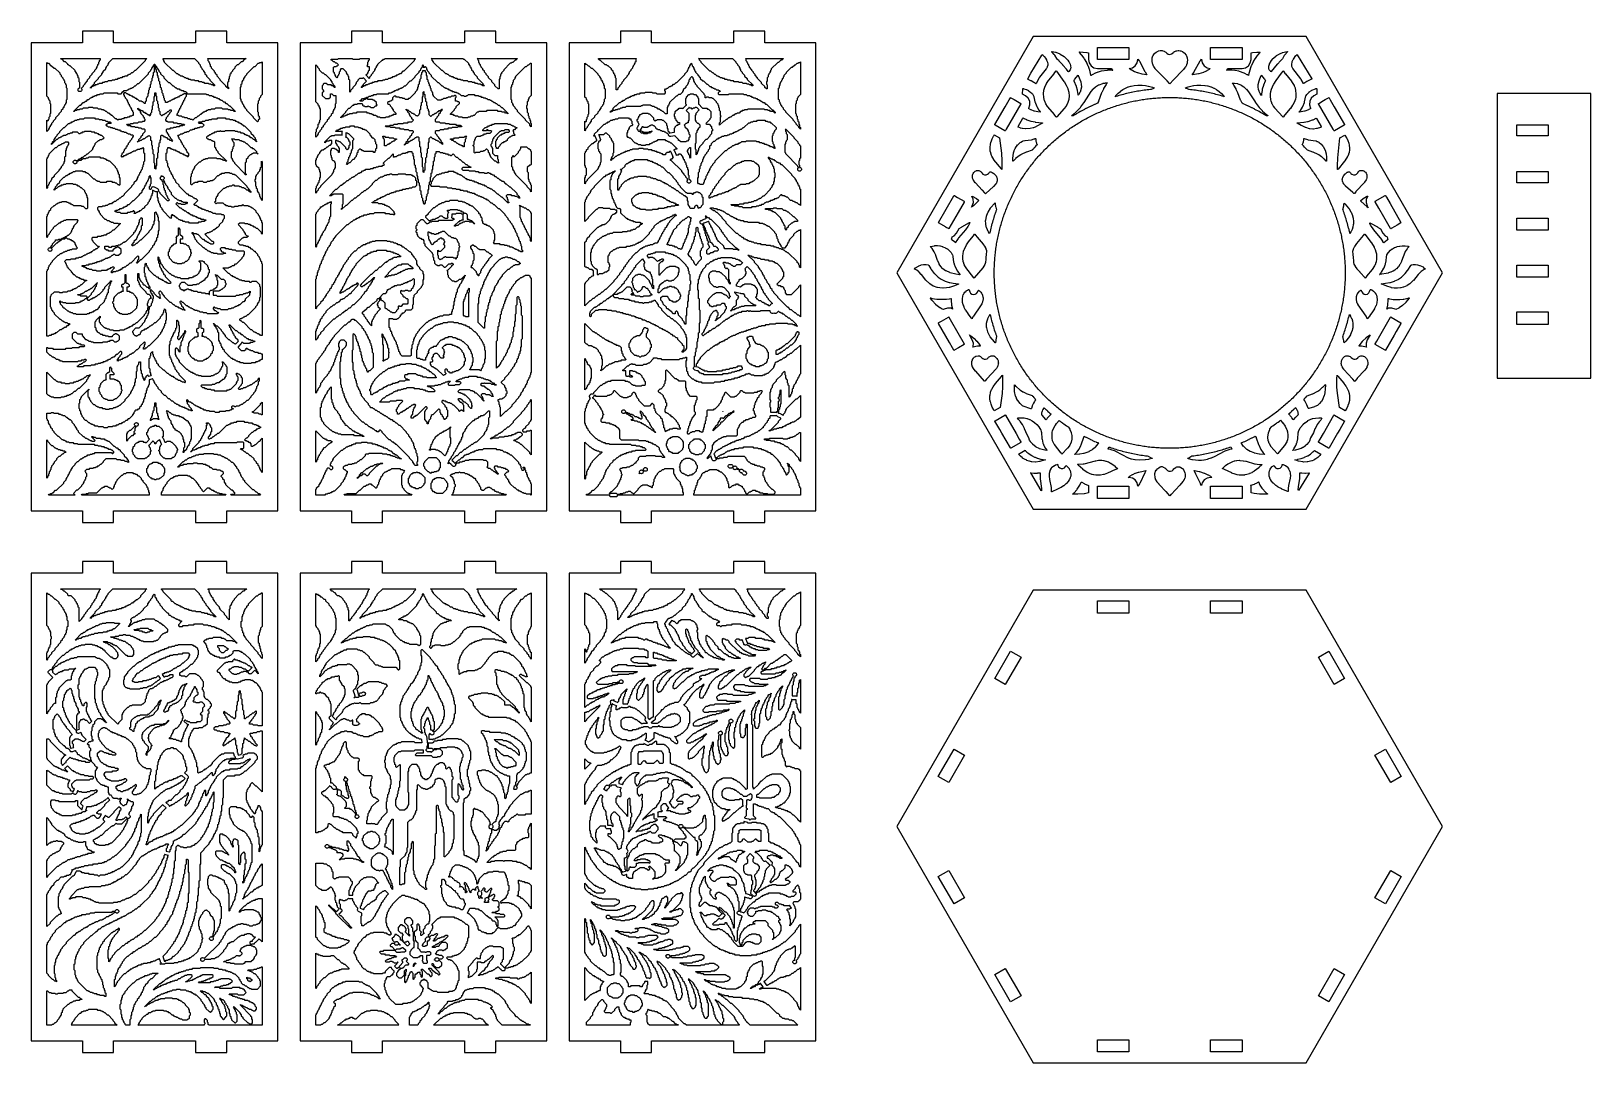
# Model space of a CAD drawing. Header units: millimetres. Extents: x 10 to 410, y 18 to 283.
import ezdxf

# ---------------------------------------------------------------- set-up
doc = ezdxf.new("R2010")
doc.units = ezdxf.units.MM
doc.layers.add('CUT', color=1, linetype='Continuous')

msp = doc.modelspace()

# ---------------------------------------------------------------- linework, layer by layer
at = {"layer": 'CUT'}
for points in [[(31.134, 160), (52.134, 160), (52.134, 157), (60.134, 157), (60.134, 160), (73.2679, 160), (73.2679, 280), (60.134, 280), (60.134, 283), (52.134, 283), (52.134, 280), (31.134, 280), (31.134, 283), (23.134, 283), (23.134, 280), (10, 280), (10, 160), (23.134, 160), (23.134, 157), (31.134, 157)], [(92.134, 283), (92.134, 280), (79, 280), (79, 160), (92.134, 160), (92.134, 157), (100.134, 157), (100.134, 160), (121.134, 160), (121.134, 157), (129.134, 157), (129.134, 160), (142.2679, 160), (142.2679, 280), (129.134, 280), (129.134, 283), (121.134, 283), (121.134, 280), (100.134, 280), (100.134, 283)], [(190.134, 160), (190.134, 157), (198.134, 157), (198.134, 160), (211.2679, 160), (211.2679, 280), (198.134, 280), (198.134, 283), (190.134, 283), (190.134, 280), (169.134, 280), (169.134, 283), (161.134, 283), (161.134, 280), (148, 280), (148, 160), (161.134, 160), (161.134, 157), (169.134, 157), (169.134, 160)], [(372, 221), (337, 281.6218), (267, 281.6218), (232, 221), (267, 160.3782), (337, 160.3782)], [(18.553913, 275.176471), (17.932925, 275.794118), (17.725929, 275.794118), (17.518933, 276), (27.66174, 276), (27.66174, 275.588235), (27.454744, 275.382353), (27.454744, 275.176471), (27.247748, 274.970588), (27.247748, 274.558824), (27.040752, 274.352941), (27.040752, 274.147059), (26.833756, 273.941176), (26.833756, 273.735294), (26.62676, 273.529412), (26.62676, 273.323529), (26.212768, 272.911765), (26.212768, 272.705882), (25.59178, 272.088235), (25.59178, 271.882353), (24.970791, 271.264706), (24.970791, 271.058824), (24.349803, 270.441176), (24.349803, 270.235294), (23.728815, 269.617647), (23.728815, 269.411765), (23.314823, 269), (23.314823, 268.794118), (22.827045, 268.308964), (22.902531, 268.210588), (22.950483, 268.094821), (22.966839, 267.970588), (22.950483, 267.846355), (22.902531, 267.730588), (22.82625, 267.631177), (22.726839, 267.554896), (22.611072, 267.506944), (22.486839, 267.490588), (22.362605, 267.506944), (22.246839, 267.554896), (22.147427, 267.631177), (22.071146, 267.730588), (22.023194, 267.846355), (22.006839, 267.970588), (22.023194, 268.094821), (22.071146, 268.210588), (22.147427, 268.309999), (22.246839, 268.38628), (22.362605, 268.434233), (22.486839, 268.450588), (22.486839, 269.823529), (22.279843, 270.029412), (22.279843, 270.852941), (22.072847, 271.058824), (22.072847, 271.470588), (21.86585, 271.676471), (21.86585, 271.882353), (21.658854, 272.088235), (21.658854, 272.294118), (21.244862, 272.705882), (21.244862, 272.911765), (20.002886, 274.147059), (19.79589, 274.147059), (19.588894, 274.352941), (19.381898, 274.352941), (19.381898, 274.558824), (18.760909, 275.176471)], [(34.49261, 271.470588), (34.078618, 271.470588), (33.871622, 271.264706), (33.45763, 271.264706), (33.250634, 271.058824), (32.836642, 271.058824), (32.629646, 270.852941), (32.215654, 270.852941), (32.008658, 270.647059), (31.594665, 270.647059), (31.387669, 270.441176), (30.766681, 270.441176), (30.559685, 270.235294), (29.731701, 270.235294), (29.524705, 270.029412), (28.903717, 270.029412), (28.696721, 269.823529), (28.282728, 269.823529), (28.075732, 269.617647), (27.454744, 269.617647), (27.247748, 269.411765), (27.040752, 269.411765), (26.833756, 269.205882), (26.419764, 269.205882), (26.212768, 269), (26.005772, 269), (25.798776, 268.794118), (25.59178, 268.794118), (25.177787, 268.382353), (25.177787, 268.588235), (26.212768, 269.617647), (26.212768, 269.823529), (27.247748, 270.852941), (27.247748, 271.058824), (28.075732, 271.882353), (28.075732, 272.088235), (28.489725, 272.5), (28.489725, 272.705882), (29.110713, 273.323529), (29.110713, 273.529412), (29.317709, 273.735294), (29.317709, 273.941176), (29.731701, 274.352941), (29.731701, 274.558824), (29.938697, 274.764706), (29.938697, 274.970588), (30.973677, 276), (39.667512, 276), (39.25352, 275.588235), (39.25352, 275.382353), (36.769567, 272.911765), (36.562571, 272.911765), (35.941583, 272.294118), (35.734587, 272.294118), (35.320595, 271.882353), (35.113599, 271.882353), (34.906603, 271.676471), (34.699606, 271.676471)], [(54.157236, 272.705882), (54.571229, 272.294118), (54.571229, 272.088235), (54.985221, 271.676471), (54.985221, 271.470588), (55.813205, 270.647059), (55.813205, 270.441176), (57.055181, 269.205882), (57.055181, 269), (56.848185, 269), (56.641189, 269.205882), (56.227197, 269.205882), (56.020201, 269.411765), (55.606209, 269.411765), (55.399213, 269.617647), (54.571229, 269.617647), (54.364233, 269.823529), (53.95024, 269.823529), (53.743244, 270.029412), (53.122256, 270.029412), (52.91526, 270.235294), (52.087276, 270.235294), (51.88028, 270.441176), (51.052296, 270.441176), (50.845299, 270.647059), (50.431307, 270.647059), (50.224311, 270.852941), (49.810319, 270.852941), (49.603323, 271.058824), (49.396327, 271.058824), (49.189331, 271.264706), (48.982335, 271.264706), (48.775339, 271.470588), (48.361347, 271.470588), (48.154351, 271.676471), (47.947355, 271.676471), (47.533362, 272.088235), (47.326366, 272.088235), (46.498382, 272.911765), (46.291386, 272.911765), (44.221425, 274.970588), (44.221425, 275.176471), (44.014429, 275.382353), (44.014429, 275.588235), (43.807433, 275.794118), (43.807433, 276), (51.88028, 276), (52.91526, 274.970588), (52.91526, 274.764706), (53.329252, 274.352941), (53.329252, 274.147059), (53.536248, 273.941176), (53.536248, 273.735294), (53.743244, 273.529412), (53.743244, 273.323529), (54.157236, 272.911765)], [(61.609095, 272.705882), (61.195103, 272.294118), (61.195103, 272.088235), (60.988107, 271.882353), (60.988107, 271.470588), (60.781111, 271.264706), (60.781111, 270.852941), (60.574114, 270.647059), (60.574114, 270.029412), (60.367118, 269.823529), (60.367118, 268.794118), (60.574114, 268.588235), (60.574114, 268.176471), (59.953126, 268.794118), (59.953126, 269), (58.504154, 270.441176), (58.504154, 270.647059), (57.67617, 271.470588), (57.67617, 271.676471), (57.262177, 272.088235), (57.262177, 272.294118), (57.055181, 272.5), (57.055181, 272.705882), (56.227197, 273.529412), (56.227197, 273.735294), (56.020201, 273.941176), (56.020201, 274.352941), (55.813205, 274.558824), (55.813205, 274.764706), (55.606209, 274.970588), (55.606209, 275.176471), (55.399213, 275.382353), (55.399213, 275.794118), (55.192217, 276), (65.128028, 276), (64.921032, 275.794118), (64.714036, 275.794118), (64.093048, 275.176471), (63.886052, 275.176471), (63.058067, 274.352941), (62.851071, 274.352941), (62.230083, 273.735294), (62.230083, 273.529412), (61.609095, 272.911765)], [(105.562571, 272.705882), (105.355575, 272.705882), (104.734587, 272.088235), (104.527591, 272.088235), (104.320595, 271.882353), (104.113599, 271.882353), (103.906603, 271.676471), (103.699606, 271.676471), (103.49261, 271.470588), (103.285614, 271.470588), (103.078618, 271.264706), (102.664626, 271.264706), (102.45763, 271.058824), (102.250634, 271.058824), (102.043638, 270.852941), (101.629646, 270.852941), (101.42265, 270.647059), (100.801662, 270.647059), (100.594665, 270.441176), (100.180673, 270.441176), (99.973677, 270.235294), (98.938697, 270.235294), (98.731701, 270.029412), (98.110713, 270.029412), (97.903717, 269.823529), (97.489725, 269.823529), (97.282728, 269.617647), (96.868736, 269.617647), (96.66174, 269.411765), (96.454744, 269.411765), (96.247748, 269.205882), (95.833756, 269.205882), (95.62676, 269), (95.419764, 269), (95.212768, 268.794118), (95.005772, 268.794118), (94.798776, 268.588235), (94.59178, 268.588235), (95.212768, 269.205882), (95.212768, 269.411765), (96.007012, 270.201736), (95.286434, 270.926211), (95.210422, 271.025828), (95.201476, 271.047592), (95.005772, 270.852941), (94.177787, 270.852941), (93.763795, 270.441176), (93.763795, 270.235294), (93.349803, 269.823529), (93.349803, 269.617647), (93.142807, 269.411765), (93.142807, 269.205882), (92.521819, 268.588235), (92.521819, 268.382353), (91.900831, 267.764706), (91.900831, 267.558824), (91.693835, 267.352941), (91.693835, 270.441176), (91.486839, 270.647059), (91.486839, 271.264706), (91.279843, 271.470588), (91.279843, 271.676471), (91.072847, 271.882353), (91.072847, 272.088235), (90.86585, 272.294118), (90.86585, 272.5), (90.037866, 273.323529), (89.416878, 273.323529), (89.209882, 273.117647), (89.209882, 272.705882), (89.002886, 272.5), (89.002886, 272.088235), (88.79589, 271.882353), (88.79589, 271.676471), (88.588894, 271.470588), (88.588894, 271.264706), (88.381898, 271.058824), (88.174902, 271.264706), (88.174902, 271.470588), (87.967906, 271.676471), (87.967906, 271.882353), (87.760909, 272.088235), (87.760909, 272.294118), (87.553913, 272.5), (87.553913, 273.735294), (87.760909, 273.941176), (88.174902, 273.941176), (88.381898, 274.147059), (88.588894, 274.147059), (88.79589, 274.352941), (88.381898, 274.764706), (88.174902, 274.764706), (87.760909, 275.176471), (87.553913, 275.176471), (87.139921, 275.588235), (86.932925, 275.588235), (86.932925, 275.794118), (88.588894, 275.794118), (88.79589, 276), (92.314823, 276), (92.521819, 275.794118), (94.177787, 275.794118), (94.384784, 276), (96.66174, 276), (96.66174, 275.588235), (96.454744, 275.382353), (96.454744, 275.176471), (96.247748, 274.970588), (96.247748, 274.352941), (96.040752, 274.147059), (96.247748, 273.941176), (96.66174, 273.941176), (96.66174, 272.911765), (96.454744, 272.705882), (96.454744, 272.5), (96.247748, 272.294118), (96.247748, 272.088235), (95.846165, 271.688813), (95.86788, 271.679749), (95.967085, 271.6032), (96.687663, 270.878725), (96.868736, 271.058824), (96.868736, 271.264706), (97.282728, 271.676471), (97.282728, 271.882353), (97.696721, 272.294118), (97.696721, 272.5), (98.110713, 272.911765), (98.110713, 273.117647), (98.317709, 273.323529), (98.317709, 273.529412), (98.524705, 273.735294), (98.524705, 273.941176), (98.938697, 274.352941), (98.938697, 274.558824), (99.973677, 275.588235), (100.180673, 275.588235), (100.387669, 275.794118), (100.594665, 275.794118), (100.801662, 276), (108.460516, 276), (108.460516, 275.794118), (108.25352, 275.588235), (108.25352, 275.382353)], [(122.122256, 274.764706), (122.122256, 274.558824), (122.536248, 274.147059), (122.536248, 273.941176), (122.743244, 273.735294), (122.743244, 273.529412), (122.95024, 273.323529), (122.95024, 273.117647), (123.364233, 272.705882), (123.364233, 272.5), (123.571229, 272.294118), (123.571229, 272.088235), (124.399213, 271.264706), (124.399213, 271.058824), (125.848185, 269.617647), (125.848185, 269.411765), (126.262177, 269), (125.848185, 269), (125.641189, 269.205882), (125.434193, 269.205882), (125.227197, 269.411765), (124.606209, 269.411765), (124.399213, 269.617647), (123.985221, 269.617647), (123.778225, 269.823529), (123.157236, 269.823529), (122.95024, 270.029412), (122.122256, 270.029412), (121.91526, 270.235294), (120.88028, 270.235294), (120.673284, 270.441176), (120.259292, 270.441176), (120.052296, 270.647059), (119.431307, 270.647059), (119.224311, 270.852941), (118.810319, 270.852941), (118.603323, 271.058824), (118.396327, 271.058824), (118.189331, 271.264706), (117.775339, 271.264706), (117.568343, 271.470588), (117.361347, 271.470588), (116.947355, 271.882353), (116.740358, 271.882353), (116.533362, 272.088235), (116.326366, 272.088235), (115.498382, 272.911765), (115.291386, 272.911765), (113.221425, 274.970588), (113.221425, 275.176471), (112.807433, 275.588235), (112.807433, 275.794118), (112.600437, 276), (120.673284, 276), (120.88028, 275.794118), (121.087276, 275.794118)], [(133.50704, 274.970588), (133.300044, 274.970588), (133.093048, 274.764706), (132.886052, 274.764706), (131.230083, 273.117647), (131.230083, 272.911765), (130.609095, 272.294118), (130.609095, 272.088235), (130.402099, 271.882353), (130.402099, 271.470588), (130.195103, 271.264706), (130.195103, 270.852941), (129.988107, 270.647059), (129.988107, 268.176471), (129.781111, 268.176471), (128.953126, 269), (128.953126, 269.205882), (128.125142, 270.029412), (128.125142, 270.235294), (127.297158, 271.058824), (127.297158, 271.264706), (126.67617, 271.882353), (126.67617, 272.088235), (126.262177, 272.5), (126.262177, 272.705882), (125.848185, 273.117647), (125.848185, 273.323529), (125.434193, 273.735294), (125.434193, 273.941176), (125.227197, 274.147059), (125.227197, 274.352941), (125.020201, 274.558824), (125.020201, 274.764706), (124.813205, 274.970588), (124.813205, 275.382353), (124.606209, 275.588235), (124.606209, 275.794118), (124.399213, 276), (134.749016, 276), (134.335024, 275.588235), (134.128028, 275.588235)], [(159.244862, 272.705882), (158.83087, 273.117647), (158.83087, 273.323529), (158.002886, 274.147059), (157.79589, 274.147059), (157.588894, 274.352941), (157.174902, 274.352941), (155.932925, 275.588235), (155.725929, 275.588235), (155.518933, 275.794118), (155.518933, 276), (165.247748, 276), (165.040752, 275.794118), (165.040752, 275.176471), (164.833756, 274.970588), (164.833756, 274.764706), (164.62676, 274.558824), (164.62676, 274.352941), (164.419764, 274.147059), (164.419764, 273.941176), (164.212768, 273.735294), (164.212768, 273.529412), (163.798776, 273.117647), (163.798776, 272.911765), (163.384784, 272.5), (163.384784, 272.294118), (163.177787, 272.088235), (163.177787, 271.882353), (162.763795, 271.470588), (162.763795, 271.264706), (161.935811, 270.441176), (161.935811, 270.235294), (161.521819, 269.823529), (161.521819, 269.617647), (160.900831, 269), (160.900831, 268.794118), (160.486839, 268.382353), (160.486839, 268.176471), (160.279843, 267.970588), (160.072847, 267.970588), (160.072847, 270.852941), (159.86585, 271.058824), (159.86585, 271.470588), (159.658854, 271.676471), (159.658854, 271.882353), (159.451858, 272.088235), (159.451858, 272.294118), (159.244862, 272.5)], [(187.810319, 270.852941), (187.396327, 270.852941), (187.189331, 271.058824), (186.775339, 271.058824), (186.568343, 271.264706), (186.361347, 271.264706), (186.154351, 271.470588), (185.947355, 271.470588), (185.533362, 271.882353), (185.326366, 271.882353), (184.912374, 272.294118), (184.705378, 272.294118), (184.291386, 272.705882), (184.08439, 272.705882), (181.807433, 274.970588), (181.807433, 275.176471), (181.393441, 275.588235), (181.393441, 275.794118), (181.186445, 276), (189.88028, 276), (190.708264, 275.176471), (190.708264, 274.970588), (191.122256, 274.558824), (191.122256, 274.352941), (191.536248, 273.941176), (191.536248, 273.735294), (191.743244, 273.529412), (191.743244, 273.323529), (191.95024, 273.117647), (191.95024, 272.911765), (192.364233, 272.5), (192.364233, 272.294118), (192.985221, 271.676471), (192.985221, 271.470588), (193.606209, 270.852941), (193.606209, 270.647059), (195.055181, 269.205882), (195.055181, 269), (194.848185, 269), (194.641189, 269.205882), (194.227197, 269.205882), (194.020201, 269.411765), (193.606209, 269.411765), (193.399213, 269.617647), (192.571229, 269.617647), (192.364233, 269.823529), (191.536248, 269.823529), (191.329252, 270.029412), (190.294272, 270.029412), (190.087276, 270.235294), (189.466288, 270.235294), (189.259292, 270.441176), (188.638303, 270.441176), (188.431307, 270.647059), (188.017315, 270.647059)], [(194.020201, 274.352941), (193.813205, 274.558824), (193.813205, 274.764706), (193.606209, 274.970588), (193.606209, 275.176471), (193.399213, 275.382353), (193.399213, 275.794118), (193.192217, 276), (202.921032, 276), (202.50704, 275.588235), (202.300044, 275.588235), (201.679055, 274.970588), (201.472059, 274.970588), (199.816091, 273.323529), (199.816091, 273.117647), (199.609095, 272.911765), (199.609095, 272.705882), (199.402099, 272.5), (199.402099, 272.294118), (199.195103, 272.088235), (199.195103, 271.882353), (198.988107, 271.676471), (198.988107, 271.264706), (198.781111, 271.058824), (198.781111, 270.235294), (198.574114, 270.029412), (198.574114, 269.411765), (198.781111, 269.205882), (198.781111, 268.176471), (198.574114, 268.176471), (198.160122, 268.588235), (198.160122, 268.794118), (197.332138, 269.617647), (197.332138, 269.823529), (196.297158, 270.852941), (196.297158, 271.058824), (195.67617, 271.676471), (195.67617, 271.882353), (195.262177, 272.294118), (195.262177, 272.5), (194.848185, 272.911765), (194.848185, 273.117647), (194.227197, 273.735294), (194.227197, 273.941176), (194.020201, 274.147059)], [(269.3312, 276.9865), (269.3937, 276.9401), (269.7403, 276.5716), (269.7794, 276.525), (270.1908, 275.9712), (270.2255, 275.918), (270.3974, 275.6161), (270.4323, 275.5418), (270.6286, 275.0217), (270.6539, 274.9304), (270.7113, 274.6146), (270.7191, 274.4958), (270.7065, 274.2354), (270.6853, 274.1114), (270.602, 273.8315), (270.5627, 273.7356), (270.3821, 273.395), (270.3305, 273.3159), (268.6371, 271.17), (268.5492, 271.0395), (267.7248, 269.5931), (267.6633, 269.5246), (267.5799, 269.5637), (267.2998, 269.7772), (267.1895, 269.8507), (266.5083, 270.2451), (266.3999, 270.2998), (265.6561, 270.6223), (265.5818, 270.6752), (265.6088, 270.7622), (266.4096, 272.1936), (266.4184, 272.2087), (269.2307, 276.8651), (269.2503, 276.8951), (269.276, 276.9317)], [(275.0091, 276.435), (275.8122, 275.6271), (275.8692, 275.559), (276.1599, 275.1456), (276.2034, 275.0716), (276.3952, 274.6734), (276.429, 274.5823), (276.5373, 274.1802), (276.5532, 274.0917), (276.5981, 273.6018), (276.5925, 273.4642), (276.5648, 273.3058), (276.4635, 273.0773), (276.1085, 272.6209), (276.0494, 272.5684), (275.9911, 272.6217), (275.5272, 273.2358), (275.4869, 273.2859), (274.6207, 274.2972), (274.5923, 274.329), (273.6857, 275.3044), (273.609, 275.379), (273.2104, 275.7285), (273.1033, 275.8587), (272.5079, 276.8836), (272.3973, 277.0394), (271.8049, 277.7309), (271.7713, 277.7918), (271.8408, 277.7935), (272.6961, 277.6374), (272.7953, 277.6089), (273.8416, 277.1933), (273.933, 277.1462), (274.9224, 276.5054)], [(287.3598, 273.0259), (287.3975, 272.9665), (287.3276, 272.9579), (287.2749, 272.9622), (287.1874, 272.9655), (286.1259, 272.9617), (285.9907, 272.9524), (284.5307, 272.7575), (284.3849, 272.7273), (283.63, 272.5146), (283.5273, 272.4799), (282.971, 272.259), (282.8764, 272.2159), (282.2492, 271.8918), (282.1434, 271.829), (281.8762, 271.6485), (281.8006, 271.6171), (281.7726, 271.6941), (281.7237, 272.024), (281.7037, 272.1245), (281.4748, 273.0414), (281.447, 273.1343), (281.1515, 273.9773), (281.1187, 274.0594), (280.7543, 274.8727), (280.7092, 274.9616), (280.1518, 275.9434), (280.0868, 276.0441), (279.4902, 276.8614), (279.4098, 276.9587), (278.8351, 277.5745), (278.7776, 277.6546), (278.8295, 277.6675), (279.7359, 277.6356), (279.7758, 277.6326), (280.7571, 277.5227), (280.8071, 277.5146), (281.1415, 277.4441), (281.15, 277.4401), (281.15, 275.7417), (281.3251, 274.8615), (281.8237, 274.1154), (282.5698, 273.6168), (283.45, 273.4417), (286.9595, 273.4417)], [(283.45, 278.8417), (283.5534, 278.8417), (291.4466, 278.8417), (291.55, 278.8417), (291.55, 278.7383), (291.55, 275.8451), (291.55, 275.7417), (291.4466, 275.7417), (283.5534, 275.7417), (283.45, 275.7417), (283.45, 275.8451), (283.45, 278.7383)], [(303.2275, 277.7608), (303.3441, 277.8249), (303.673, 277.9542), (303.807, 277.9873), (304.2107, 278.0317), (304.3435, 278.0294), (304.7168, 277.9749), (304.8429, 277.9399), (305.2524, 277.7688), (305.3661, 277.7034), (305.6974, 277.4529), (305.7974, 277.3535), (306.2079, 276.8166), (306.2849, 276.6746), (306.4809, 276.1242), (306.5089, 275.9982), (306.5431, 275.6377), (306.5446, 275.5584), (306.5192, 275.1098), (306.5112, 275.0439), (306.4457, 274.6905), (306.4228, 274.6066), (306.3224, 274.3308), (306.2809, 274.2431), (306.0208, 273.8041), (305.9777, 273.742), (305.5103, 273.1629), (305.4787, 273.1273), (302.9108, 270.4785), (302.8757, 270.4405), (302.1209, 269.5809), (302.0395, 269.5198), (302.0268, 269.5168), (302.0003, 269.5221), (301.9132, 269.5879), (301.3614, 270.2425), (301.3097, 270.2994), (298.3113, 273.3693), (298.2487, 273.4471), (297.9173, 273.9498), (297.8743, 274.0292), (297.6398, 274.5684), (297.6061, 274.6767), (297.4837, 275.3023), (297.4749, 275.4331), (297.5087, 276.0116), (297.5358, 276.1501), (297.7098, 276.6595), (297.7785, 276.7935), (298.0937, 277.2365), (298.1824, 277.3328), (298.5564, 277.6486), (298.6544, 277.7141), (299.013, 277.8987), (299.1549, 277.9475), (299.5487, 278.0221), (299.6785, 278.0303), (300.1027, 278.0039), (300.2405, 277.9764), (300.5828, 277.8585), (300.6957, 277.8036), (301.0196, 277.5949), (301.1141, 277.517), (301.2606, 277.3641), (301.6301, 277.115), (302.0697, 277.0416), (302.5001, 277.1572), (302.8438, 277.4409), (302.8738, 277.479), (302.9766, 277.578)], [(312.45, 275.7417), (312.45, 275.8451), (312.45, 278.7383), (312.45, 278.8417), (312.5534, 278.8417), (320.4466, 278.8417), (320.55, 278.8417), (320.55, 278.7383), (320.55, 275.8451), (320.55, 275.7417), (320.4466, 275.7417), (312.5534, 275.7417)], [(324.3648, 277.6374), (324.413, 277.6399), (325.1179, 277.6441), (325.1873, 277.6305), (325.1305, 277.5509), (324.4991, 276.8665), (324.4139, 276.7613), (323.8822, 276.0103), (323.8256, 275.9211), (323.4067, 275.1819), (323.3653, 275.1008), (322.9648, 274.2245), (322.9311, 274.1417), (322.6518, 273.3611), (322.6293, 273.2902), (322.3051, 272.1316), (322.2812, 272.0248), (322.2305, 271.7269), (322.2007, 271.6505), (322.126, 271.6844), (322.0134, 271.7665), (321.8922, 271.8427), (321.281, 272.1712), (321.134, 272.2363), (319.9142, 272.6677), (319.7648, 272.7084), (318.8028, 272.8958), (318.6954, 272.911), (317.9445, 272.978), (317.8454, 272.9821), (316.8639, 272.9768), (316.779, 272.9729), (316.6645, 272.963), (316.5943, 272.971), (316.6308, 273.0316), (317.0063, 273.4417), (320.55, 273.4417), (321.4302, 273.6168), (322.1763, 274.1154), (322.6749, 274.8615), (322.85, 275.7417), (322.85, 277.4458), (322.8597, 277.4502), (323.2223, 277.5226), (323.2739, 277.5303)], [(327.4315, 273.9992), (327.5882, 274.5568), (327.6335, 274.6675), (327.9875, 275.3108), (328.0438, 275.3934), (328.5751, 276.0317), (328.6369, 276.0943), (329.3155, 276.6759), (329.38, 276.7231), (330.0592, 277.145), (330.1281, 277.181), (330.8351, 277.4861), (330.934, 277.5176), (332.1431, 277.774), (332.2118, 277.7741), (332.1785, 277.714), (331.5005, 276.9312), (331.3676, 276.7378), (330.9028, 275.8661), (330.775, 275.7098), (330.5083, 275.4896), (330.4142, 275.4018), (329.6346, 274.5784), (329.5901, 274.5283), (328.0152, 272.6372), (327.9554, 272.587), (327.8974, 272.6392), (327.536, 273.1052), (327.4498, 273.2709), (327.4268, 273.3454), (327.4038, 273.5111), (327.4121, 273.8698)], [(336.4212, 269.5776), (336.3369, 269.542), (336.2775, 269.6117), (335.7253, 270.6349), (335.6303, 270.7806), (333.5589, 273.4454), (333.4794, 273.5905), (333.3553, 273.9387), (333.3271, 274.0665), (333.2917, 274.4524), (333.2956, 274.5794), (333.3718, 275.077), (333.4174, 275.2243), (333.6781, 275.7662), (333.7245, 275.8444), (334.3637, 276.7357), (334.4226, 276.8045), (334.5889, 276.9676), (334.6539, 277.0115), (334.7058, 276.9527), (338.4124, 270.7963), (338.4422, 270.7096), (338.3684, 270.6552), (337.3091, 270.1769), (337.1391, 270.0801)], [(18.139921, 270.852941), (18.346917, 270.647059), (18.346917, 270.441176), (18.553913, 270.235294), (18.553913, 269.823529), (18.760909, 269.617647), (18.760909, 269.411765), (18.967906, 269.205882), (18.967906, 268.588235), (19.174902, 268.382353), (19.174902, 265.5), (18.967906, 265.294118), (18.967906, 264.676471), (18.760909, 264.470588), (18.760909, 264.264706), (18.553913, 264.058824), (18.553913, 263.852941), (18.346917, 263.647059), (18.346917, 263.441176), (18.139921, 263.235294), (18.139921, 263.029412), (17.725929, 262.617647), (17.725929, 262.411765), (17.104941, 261.794118), (17.104941, 261.588235), (16.276957, 260.764706), (16.276957, 260.558824), (15.655969, 259.941176), (15.655969, 259.735294), (15.241976, 259.323529), (15.241976, 259.117647), (14.827984, 258.705882), (14.827984, 258.5), (14.620988, 258.294118), (14.620988, 258.088235), (14.413992, 257.882353), (14.413992, 257.676471), (14, 257.264706), (14, 260.147059), (14.206996, 259.941176), (14.413992, 260.147059), (14.413992, 260.352941), (14.620988, 260.558824), (14.620988, 260.970588), (14.827984, 261.176471), (14.827984, 261.794118), (15.03498, 262), (15.03498, 264.264706), (14.827984, 264.470588), (14.827984, 265.088235), (14.620988, 265.294118), (14.620988, 265.5), (14.413992, 265.705882), (14.413992, 265.911765), (14, 266.323529), (14, 274.970588), (14.206996, 274.764706), (14.413992, 274.764706), (15.03498, 274.147059), (15.241976, 274.147059), (15.862965, 273.529412), (16.069961, 273.529412), (17.311937, 272.294118), (17.311937, 272.088235), (17.725929, 271.676471), (17.725929, 271.470588), (18.139921, 271.058824)], [(44.014429, 271.264706), (44.014429, 271.058824), (45.256406, 269.823529), (45.463402, 269.823529), (46.291386, 269), (46.498382, 269), (46.912374, 268.588235), (47.11937, 268.588235), (47.533362, 268.176471), (47.947355, 268.176471), (48.154351, 267.970588), (48.361347, 267.970588), (48.568343, 267.764706), (48.982335, 267.764706), (49.189331, 267.558824), (49.603323, 267.558824), (49.810319, 267.352941), (49.810319, 267.147059), (50.017315, 266.941176), (54.778225, 266.941176), (54.985221, 266.735294), (55.399213, 266.735294), (55.606209, 266.529412), (56.227197, 266.529412), (56.434193, 266.323529), (56.641189, 266.323529), (56.848185, 266.117647), (57.262177, 266.117647), (57.469174, 265.911765), (57.67617, 265.911765), (57.883166, 265.705882), (58.090162, 265.705882), (58.297158, 265.5), (58.504154, 265.5), (58.71115, 265.294118), (58.918146, 265.294118), (59.332138, 264.882353), (59.539134, 264.882353), (59.953126, 264.470588), (60.160122, 264.470588), (60.781111, 263.852941), (60.988107, 263.852941), (62.437079, 262.411765), (62.023087, 262.411765), (61.816091, 262.617647), (61.195103, 262.617647), (60.988107, 262.823529), (60.574114, 262.823529), (60.367118, 263.029412), (59.125142, 263.029412), (58.918146, 263.235294), (57.262177, 263.235294), (57.055181, 263.029412), (56.227197, 263.029412), (56.020201, 262.823529), (55.399213, 262.823529), (55.192217, 262.617647), (54.985221, 262.617647), (54.778225, 262.411765), (54.571229, 262.411765), (54.364233, 262.205882), (54.157236, 262.205882), (53.536248, 261.588235), (53.329252, 261.588235), (52.91526, 261.176471), (52.708264, 261.176471), (52.294272, 260.764706), (52.087276, 260.764706), (51.466288, 260.147059), (51.259292, 260.352941), (50.845299, 260.352941), (50.638303, 260.558824), (50.224311, 260.558824), (50.017315, 260.764706), (49.396327, 260.764706), (49.189331, 260.970588), (48.775339, 260.970588), (48.568343, 261.176471), (47.947355, 261.176471), (47.740358, 261.382353), (47.533362, 261.382353), (47.326366, 261.588235), (47.533362, 261.794118), (47.533362, 262), (47.740358, 262.205882), (47.740358, 262.411765), (47.947355, 262.617647), (47.947355, 262.823529), (48.154351, 263.029412), (48.154351, 263.235294), (48.361347, 263.441176), (48.361347, 263.647059), (48.568343, 263.852941), (48.568343, 264.058824), (48.775339, 264.264706), (48.775339, 264.470588), (48.982335, 264.676471), (48.982335, 264.882353), (49.189331, 265.088235), (49.189331, 265.294118), (49.396327, 265.5), (49.396327, 265.705882), (49.603323, 265.911765), (49.603323, 266.117647), (49.810319, 266.323529), (49.810319, 266.735294), (49.603323, 266.941176), (49.189331, 266.941176), (48.982335, 266.735294), (48.775339, 266.735294), (48.568343, 266.529412), (48.361347, 266.529412), (48.154351, 266.323529), (47.947355, 266.323529), (47.740358, 266.117647), (47.533362, 266.117647), (47.326366, 265.911765), (47.11937, 265.911765), (46.912374, 265.705882), (46.705378, 265.705882), (46.498382, 265.5), (46.291386, 265.5), (46.08439, 265.294118), (45.877394, 265.294118), (45.670398, 265.088235), (45.463402, 265.088235), (45.256406, 264.882353), (45.04941, 264.882353), (44.842414, 264.676471), (44.428421, 264.676471), (44.428421, 265.088235), (44.221425, 265.294118), (44.221425, 265.705882), (44.014429, 265.911765), (44.014429, 266.323529), (43.807433, 266.529412), (43.807433, 266.941176), (43.600437, 267.147059), (43.600437, 267.764706), (43.393441, 267.970588), (43.393441, 268.382353), (43.186445, 268.588235), (43.186445, 269.205882), (42.979449, 269.411765), (42.979449, 270.029412), (42.772453, 270.235294), (42.772453, 270.852941), (42.565457, 271.058824), (42.565457, 271.470588), (42.358461, 271.676471), (42.358461, 272.294118), (42.151465, 272.5), (42.151465, 273.117647), (41.944469, 273.323529), (41.944469, 273.941176), (41.737473, 274.147059), (41.530477, 273.941176), (41.530477, 272.5), (41.32348, 272.294118), (41.32348, 271.676471), (41.116484, 271.470588), (41.116484, 271.058824), (40.909488, 270.852941), (40.909488, 270.235294), (40.702492, 270.029412), (40.702492, 269.411765), (40.495496, 269.205882), (40.495496, 268.588235), (40.2885, 268.382353), (40.2885, 267.970588), (40.081504, 267.764706), (40.081504, 267.147059), (39.874508, 266.941176), (39.874508, 266.323529), (39.667512, 266.117647), (39.667512, 265.911765), (39.460516, 265.705882), (39.460516, 265.088235), (39.25352, 264.882353), (39.25352, 264.470588), (39.046524, 264.470588), (38.632532, 264.882353), (38.425536, 264.882353), (38.21854, 265.088235), (37.804547, 265.088235), (37.390555, 265.5), (37.183559, 265.5), (36.976563, 265.705882), (36.769567, 265.705882), (36.355575, 266.117647), (36.148579, 266.117647), (35.941583, 266.323529), (35.734587, 266.323529), (35.527591, 266.529412), (35.320595, 266.529412), (35.113599, 266.735294), (34.906603, 266.735294), (34.699606, 266.941176), (34.49261, 266.941176), (34.285614, 267.147059), (33.871622, 267.147059), (33.664626, 266.941176), (33.664626, 266.735294), (33.871622, 266.529412), (33.871622, 266.323529), (34.078618, 266.117647), (34.078618, 265.911765), (34.49261, 265.5), (34.49261, 265.294118), (34.699606, 265.088235), (34.699606, 264.882353), (34.906603, 264.676471), (34.906603, 264.470588), (35.113599, 264.264706), (35.113599, 264.058824), (35.320595, 263.852941), (35.320595, 263.647059), (35.527591, 263.441176), (35.527591, 263.235294), (35.734587, 263.029412), (35.734587, 262.823529), (35.941583, 262.617647), (35.941583, 262.411765), (36.148579, 262.205882), (36.148579, 261.382353), (35.941583, 261.382353), (35.734587, 261.176471), (35.320595, 261.176471), (35.113599, 260.970588), (34.699606, 260.970588), (34.49261, 260.764706), (33.871622, 260.764706), (33.664626, 260.558824), (33.250634, 260.558824), (33.043638, 260.352941), (32.42265, 260.352941), (32.215654, 260.147059), (31.801662, 260.558824), (31.594665, 260.558824), (30.766681, 261.382353), (30.559685, 261.382353), (29.938697, 262), (29.731701, 262), (29.317709, 262.411765), (29.110713, 262.411765), (28.903717, 262.617647), (28.696721, 262.617647), (28.489725, 262.823529), (28.075732, 262.823529), (27.868736, 263.029412), (27.247748, 263.029412), (27.040752, 263.235294), (26.005772, 263.235294), (25.798776, 263.441176), (24.763795, 263.441176), (24.556799, 263.235294), (23.314823, 263.235294), (23.107827, 263.029412), (22.486839, 263.029412), (22.279843, 262.823529), (21.86585, 262.823529), (21.658854, 262.617647), (21.244862, 262.617647), (21.037866, 262.411765), (20.83087, 262.411765), (22.486839, 264.058824), (22.693835, 264.058824), (23.314823, 264.676471), (23.521819, 264.676471), (23.935811, 265.088235), (24.142807, 265.088235), (24.556799, 265.5), (24.763795, 265.5), (25.177787, 265.911765), (25.384784, 265.911765), (25.59178, 266.117647), (25.798776, 266.117647), (26.005772, 266.323529), (26.212768, 266.323529), (26.419764, 266.529412), (26.833756, 266.529412), (27.040752, 266.735294), (27.454744, 266.735294), (27.66174, 266.941176), (28.489725, 266.941176), (28.696721, 267.147059), (32.008658, 267.147059), (32.215654, 266.941176), (33.043638, 266.941176), (33.45763, 267.352941), (33.45763, 267.558824), (33.664626, 267.558824), (33.871622, 267.764706), (34.49261, 267.764706), (34.699606, 267.970588), (34.906603, 267.970588), (35.113599, 268.176471), (35.320595, 268.176471), (35.527591, 268.382353), (35.734587, 268.382353), (35.941583, 268.588235), (36.148579, 268.588235), (36.562571, 269), (36.769567, 269), (37.390555, 269.617647), (37.597551, 269.617647), (40.081504, 272.088235), (40.081504, 272.294118), (40.702492, 272.911765), (40.702492, 273.117647), (40.909488, 273.323529), (40.909488, 273.529412), (41.32348, 273.941176), (41.32348, 274.147059), (41.530477, 274.352941), (41.530477, 274.558824), (41.737473, 274.558824), (41.737473, 274.352941), (42.151465, 273.941176), (42.151465, 273.735294), (42.358461, 273.529412), (42.358461, 273.323529), (42.772453, 272.911765), (42.772453, 272.705882), (43.186445, 272.294118), (43.186445, 272.088235)], [(64.093048, 264.676471), (64.093048, 264.882353), (63.886052, 265.088235), (63.886052, 265.5), (63.679055, 265.705882), (63.679055, 268.588235), (63.886052, 268.794118), (63.886052, 269.411765), (64.093048, 269.617647), (64.093048, 270.029412), (64.300044, 270.235294), (64.300044, 270.441176), (64.50704, 270.647059), (64.50704, 270.852941), (64.921032, 271.264706), (64.921032, 271.470588), (65.335024, 271.882353), (65.335024, 272.088235), (67.197989, 273.941176), (67.404985, 273.941176), (68.232969, 274.764706), (68.439965, 274.764706), (68.646961, 274.970588), (69.060953, 274.970588), (69.267949, 275.176471), (69.267949, 266.735294), (68.853957, 266.323529), (68.853957, 266.117647), (68.439965, 265.705882), (68.439965, 265.294118), (68.232969, 265.088235), (68.232969, 264.470588), (68.025973, 264.264706), (68.025973, 262.411765), (68.232969, 262.205882), (68.232969, 261.382353), (68.439965, 261.176471), (68.439965, 260.764706), (68.646961, 260.558824), (68.232969, 260.147059), (68.232969, 259.941176), (68.025973, 259.735294), (66.990992, 260.764706), (66.990992, 260.970588), (65.335024, 262.617647), (65.335024, 262.823529), (64.921032, 263.235294), (64.921032, 263.441176), (64.50704, 263.852941), (64.50704, 264.058824), (64.300044, 264.264706), (64.300044, 264.470588)], [(84.655969, 272.294118), (84.862965, 272.294118), (85.276957, 271.882353), (85.483953, 271.882353), (86.725929, 270.647059), (86.725929, 270.441176), (87.139921, 270.029412), (87.139921, 269.823529), (87.346917, 269.617647), (87.346917, 269.411765), (87.760909, 269), (87.760909, 268.794118), (87.967906, 268.588235), (87.760909, 268.588235), (87.346917, 269), (87.139921, 269), (86.932925, 269.205882), (86.104941, 269.205882), (85.690949, 269.617647), (85.069961, 269.617647), (84.862965, 269.411765), (84.862965, 269.205882), (84.655969, 269), (84.655969, 268.176471), (84.862965, 267.970588), (84.862965, 267.764706), (85.069961, 267.558824), (84.655969, 267.147059), (84.655969, 266.529412), (85.483953, 265.705882), (86.311937, 265.705882), (86.725929, 266.117647), (86.725929, 266.941176), (87.139921, 266.941176), (87.553913, 266.529412), (88.174902, 266.529412), (88.174902, 264.470588), (87.967906, 264.264706), (87.967906, 263.441176), (87.760909, 263.235294), (87.760909, 263.029412), (87.553913, 262.823529), (87.553913, 262.617647), (87.346917, 262.411765), (87.346917, 262), (86.932925, 261.588235), (86.932925, 261.382353), (86.311937, 260.764706), (86.311937, 260.558824), (85.897945, 260.147059), (85.897945, 259.941176), (85.276957, 259.323529), (85.276957, 259.117647), (84.862965, 258.705882), (84.862965, 258.5), (84.448972, 258.088235), (84.448972, 257.882353), (84.03498, 257.470588), (84.03498, 257.264706), (83.620988, 256.852941), (83.620988, 256.647059), (83.413992, 256.441176), (83.413992, 256.235294), (83, 255.823529), (83, 257.058824), (83.206996, 257.264706), (83.206996, 257.882353), (83.413992, 258.088235), (83.413992, 258.294118), (83.620988, 258.5), (83.620988, 259.117647), (83.827984, 259.323529), (83.827984, 259.529412), (84.03498, 259.735294), (84.03498, 260.147059), (84.241976, 260.352941), (84.241976, 263.029412), (84.03498, 263.235294), (84.03498, 263.441176), (83.827984, 263.647059), (83.827984, 263.852941), (83.620988, 264.058824), (83.620988, 264.264706), (83, 264.882353), (83, 274.352941), (83.413992, 273.941176), (83.413992, 273.735294), (83.827984, 273.323529), (83.827984, 273.117647)], [(110.530477, 274.352941), (110.530477, 273.803529), (110.944469, 273.803529), (110.944469, 273.941176), (111.151465, 273.941176), (111.151465, 273.752892), (111.184469, 273.739222), (111.28388, 273.662941), (111.360161, 273.563529), (111.408113, 273.447763), (111.424469, 273.323529), (111.416826, 273.265478), (111.565457, 273.117647), (111.565457, 272.911765), (111.979449, 272.5), (111.979449, 272.294118), (112.600437, 271.676471), (112.600437, 271.470588), (114.256406, 269.823529), (114.463402, 269.823529), (115.291386, 269), (115.498382, 269), (115.912374, 268.588235), (116.11937, 268.588235), (116.326366, 268.382353), (116.533362, 268.382353), (116.740358, 268.176471), (116.947355, 268.176471), (117.154351, 267.970588), (117.361347, 267.970588), (117.568343, 267.764706), (117.775339, 267.764706), (117.982335, 267.558824), (118.396327, 267.558824), (118.603323, 267.352941), (119.017315, 267.352941), (119.224311, 267.147059), (119.431307, 267.147059), (119.638303, 266.941176), (119.845299, 266.941176), (120.259292, 266.529412), (120.88028, 266.529412), (121.087276, 266.323529), (121.501268, 266.323529), (121.708264, 266.529412), (121.91526, 266.529412), (122.122256, 266.735294), (123.571229, 266.735294), (123.778225, 266.529412), (124.606209, 266.529412), (124.813205, 266.323529), (125.227197, 266.323529), (125.434193, 266.117647), (125.848185, 266.117647), (126.055181, 265.911765), (126.469174, 265.911765), (126.67617, 265.705882), (126.883166, 265.705882), (127.090162, 265.5), (127.504154, 265.5), (127.71115, 265.294118), (127.918146, 265.294118), (128.125142, 265.088235), (128.332138, 265.088235), (128.74613, 264.676471), (128.953126, 264.676471), (129.160122, 264.470588), (129.367118, 264.470588), (129.781111, 264.058824), (129.988107, 264.058824), (130.609095, 263.441176), (130.816091, 263.441176), (132.265063, 262), (132.265063, 261.794118), (132.058067, 262), (131.644075, 262), (131.437079, 262.205882), (130.816091, 262.205882), (130.609095, 262.411765), (129.781111, 262.411765), (129.574114, 262.617647), (126.883166, 262.617647), (126.67617, 262.411765), (124.813205, 262.411765), (124.606209, 262.205882), (124.399213, 262.205882), (123.571229, 261.382353), (123.364233, 261.382353), (123.157236, 261.176471), (122.743244, 261.176471), (122.536248, 260.970588), (122.122256, 260.970588), (121.91526, 260.764706), (120.673284, 260.764706), (120.466288, 260.970588), (119.638303, 260.970588), (119.431307, 261.176471), (118.810319, 261.176471), (118.603323, 261.382353), (118.396327, 261.382353), (118.189331, 261.588235), (117.568343, 261.588235), (117.568343, 261.794118), (118.603323, 262.823529), (118.603323, 263.029412), (119.017315, 263.441176), (119.017315, 263.647059), (119.845299, 264.470588), (119.845299, 264.676471), (119.638303, 264.882353), (119.431307, 264.882353), (119.224311, 265.088235), (118.810319, 265.088235), (118.810319, 265.911765), (119.017315, 266.117647), (119.017315, 266.323529), (118.810319, 266.529412), (118.603323, 266.529412), (118.396327, 266.323529), (117.775339, 266.323529), (117.568343, 266.117647), (116.947355, 266.117647), (116.740358, 265.911765), (116.533362, 265.911765), (116.326366, 265.705882), (115.705378, 265.705882), (115.498382, 265.5), (115.291386, 265.5), (115.08439, 265.294118), (114.256406, 265.294118), (113.221425, 266.323529), (113.221425, 266.529412), (113.014429, 266.735294), (113.014429, 267.147059), (112.807433, 267.352941), (112.807433, 267.558824), (112.600437, 267.764706), (112.600437, 268.176471), (112.393441, 268.382353), (112.393441, 268.794118), (112.186445, 269), (112.186445, 269.411765), (111.979449, 269.617647), (111.979449, 269.823529), (111.772453, 270.029412), (111.772453, 270.441176), (111.565457, 270.647059), (111.565457, 271.470588), (111.358461, 271.676471), (111.358461, 272.294118), (111.151465, 272.5), (111.151465, 272.894167), (111.068702, 272.859885), (110.944469, 272.843529), (110.530477, 272.843529), (110.406243, 272.859885), (110.32348, 272.894167), (110.32348, 272.5), (110.116484, 272.294118), (110.116484, 271.882353), (109.909488, 271.676471), (109.909488, 270.852941), (109.702492, 270.647059), (109.702492, 270.235294), (109.495496, 270.029412), (109.495496, 269.411765), (109.2885, 269.205882), (109.2885, 268.794118), (109.081504, 268.588235), (109.081504, 268.176471), (108.874508, 267.970588), (108.874508, 267.764706), (108.460516, 267.352941), (108.460516, 267.147059), (107.011543, 265.705882), (106.804547, 265.705882), (106.597551, 265.5), (105.976563, 265.5), (105.769567, 265.705882), (105.355575, 265.705882), (105.148579, 265.911765), (104.527591, 265.911765), (104.320595, 266.117647), (103.699606, 266.117647), (103.49261, 266.323529), (103.078618, 266.323529), (102.664626, 265.911765), (102.664626, 265.294118), (102.45763, 265.294118), (102.250634, 265.088235), (102.043638, 265.088235), (101.836642, 264.882353), (101.629646, 264.882353), (101.42265, 264.676471), (101.42265, 264.470588), (101.629646, 264.264706), (101.836642, 264.264706), (102.043638, 264.058824), (102.043638, 263.852941), (102.45763, 263.441176), (102.45763, 263.235294), (102.871622, 262.823529), (102.871622, 262.617647), (103.49261, 262), (103.49261, 261.588235), (102.871622, 261.588235), (102.664626, 261.382353), (102.45763, 261.382353), (102.250634, 261.176471), (101.836642, 261.176471), (101.629646, 260.970588), (101.008658, 260.970588), (100.801662, 260.764706), (99.559685, 260.764706), (99.352689, 260.970588), (98.938697, 260.970588), (98.731701, 261.176471), (98.524705, 261.176471), (98.317709, 261.382353), (97.903717, 261.382353), (97.696721, 261.588235), (97.489725, 261.588235), (97.282728, 261.794118), (96.868736, 261.794118), (96.66174, 262), (96.247748, 262), (96.040752, 262.205882), (93.556799, 262.205882), (93.349803, 262), (92.521819, 262), (92.314823, 261.794118), (91.693835, 261.794118), (91.486839, 261.588235), (91.072847, 261.588235), (90.86585, 261.382353), (90.658854, 261.382353), (90.451858, 261.176471), (90.037866, 261.176471), (89.83087, 260.970588), (89.623874, 260.970588), (89.416878, 260.764706), (89.416878, 260.970588), (90.658854, 262.205882), (90.658854, 262.411765), (91.486839, 263.235294), (91.693835, 263.235294), (92.521819, 264.058824), (92.728815, 264.058824), (92.935811, 264.264706), (93.556799, 264.264706), (93.763795, 264.470588), (94.798776, 264.470588), (95.005772, 264.264706), (95.005772, 264.058824), (95.212768, 263.852941), (95.419764, 263.852941), (95.62676, 263.647059), (96.247748, 263.647059), (96.454744, 263.852941), (96.66174, 263.647059), (96.868736, 263.647059), (97.075732, 263.441176), (97.903717, 263.441176), (98.317709, 263.852941), (98.524705, 263.852941), (98.731701, 264.058824), (98.524705, 264.264706), (98.524705, 264.676471), (97.903717, 265.294118), (97.696721, 265.294118), (97.489725, 265.5), (96.454744, 265.5), (96.247748, 265.705882), (95.833756, 265.705882), (95.62676, 265.5), (95.419764, 265.5), (95.005772, 265.088235), (94.384784, 265.088235), (94.384784, 265.294118), (94.59178, 265.294118), (95.005772, 265.705882), (95.419764, 265.705882), (95.62676, 265.911765), (95.833756, 265.911765), (96.040752, 266.117647), (96.454744, 266.117647), (96.66174, 266.323529), (97.075732, 266.323529), (97.282728, 266.529412), (97.696721, 266.529412), (97.903717, 266.735294), (98.524705, 266.735294), (98.731701, 266.941176), (101.629646, 266.941176), (101.836642, 267.147059), (102.250634, 267.147059), (102.45763, 267.352941), (102.664626, 267.352941), (102.871622, 267.558824), (103.078618, 267.558824), (103.285614, 267.764706), (103.49261, 267.764706), (103.699606, 267.970588), (104.113599, 267.970588), (104.320595, 268.176471), (104.527591, 268.176471), (104.734587, 268.382353), (104.941583, 268.382353), (105.148579, 268.588235), (105.355575, 268.588235), (105.769567, 269), (105.976563, 269), (107.21854, 270.235294), (107.425536, 270.235294), (108.460516, 271.264706), (108.460516, 271.470588), (109.495496, 272.5), (109.495496, 272.705882), (109.909488, 273.117647), (109.909488, 273.323529), (110.08956, 273.502632), (110.114784, 273.563529), (110.191065, 273.662941), (110.290477, 273.739222), (110.32348, 273.752892), (110.32348, 274.147059)], [(137.646961, 265.705882), (137.439965, 265.5), (137.439965, 265.088235), (137.232969, 264.882353), (137.232969, 264.058824), (137.025973, 263.852941), (137.025973, 263.235294), (137.232969, 263.029412), (137.232969, 262.205882), (137.439965, 262), (137.439965, 261.382353), (137.646961, 261.176471), (137.646961, 260.764706), (137.853957, 260.558824), (137.853957, 260.147059), (138.060953, 259.941176), (138.060953, 259.529412), (138.267949, 259.323529), (138.267949, 258.5), (137.853957, 258.911765), (137.853957, 259.117647), (136.818977, 260.147059), (136.818977, 260.352941), (134.749016, 262.411765), (134.749016, 262.617647), (134.128028, 263.235294), (134.128028, 263.441176), (133.714036, 263.852941), (133.714036, 264.058824), (133.50704, 264.264706), (133.50704, 264.470588), (133.300044, 264.676471), (133.300044, 265.294118), (133.093048, 265.5), (133.093048, 268.588235), (133.300044, 268.794118), (133.300044, 269.205882), (133.50704, 269.411765), (133.50704, 269.823529), (133.714036, 270.029412), (133.714036, 270.441176), (134.128028, 270.852941), (134.128028, 271.058824), (134.335024, 271.264706), (134.335024, 271.470588), (136.818977, 273.941176), (137.025973, 273.941176), (137.439965, 274.352941), (137.646961, 274.352941), (138.060953, 274.764706), (138.267949, 274.764706), (138.267949, 266.529412), (137.646961, 265.911765)], [(153.655969, 259.941176), (153.241976, 259.529412), (153.241976, 259.323529), (152.827984, 258.911765), (152.827984, 258.705882), (152.620988, 258.5), (152.620988, 258.294118), (152.206996, 257.882353), (152.206996, 257.676471), (152, 257.470588), (152, 259.941176), (152.206996, 259.735294), (152.413992, 259.941176), (152.413992, 260.352941), (152.620988, 260.558824), (152.620988, 260.970588), (152.827984, 261.176471), (152.827984, 261.588235), (153.03498, 261.794118), (153.03498, 264.264706), (152.827984, 264.470588), (152.827984, 264.882353), (152.620988, 265.088235), (152.620988, 265.294118), (152.413992, 265.5), (152.413992, 265.705882), (152, 266.117647), (152, 274.764706), (152.206996, 274.558824), (152.413992, 274.558824), (152.827984, 274.147059), (153.03498, 274.147059), (153.655969, 273.529412), (153.862965, 273.529412), (155.311937, 272.088235), (155.311937, 271.882353), (155.725929, 271.470588), (155.725929, 271.264706), (156.139921, 270.852941), (156.139921, 270.647059), (156.346917, 270.441176), (156.346917, 270.235294), (156.553913, 270.029412), (156.553913, 269.823529), (156.760909, 269.617647), (156.760909, 269.205882), (156.967906, 269), (156.967906, 268.382353), (157.174902, 268.176471), (157.174902, 265.705882), (156.967906, 265.5), (156.967906, 264.882353), (156.760909, 264.676471), (156.760909, 264.264706), (156.553913, 264.058824), (156.553913, 263.852941), (156.139921, 263.441176), (156.139921, 263.235294), (155.725929, 262.823529), (155.725929, 262.617647), (155.311937, 262.205882), (155.311937, 262), (154.483953, 261.176471), (154.483953, 260.970588), (153.655969, 260.147059)], [(188.845299, 266.735294), (189.052296, 266.941176), (192.571229, 266.941176), (192.778225, 266.735294), (193.399213, 266.735294), (193.606209, 266.529412), (194.227197, 266.529412), (194.434193, 266.323529), (194.641189, 266.323529), (194.848185, 266.117647), (195.055181, 266.117647), (195.262177, 265.911765), (195.67617, 265.911765), (195.883166, 265.705882), (196.090162, 265.705882), (196.297158, 265.5), (196.504154, 265.5), (196.71115, 265.294118), (196.918146, 265.294118), (197.125142, 265.088235), (197.332138, 265.088235), (197.74613, 264.676471), (197.953126, 264.676471), (198.367118, 264.264706), (198.574114, 264.264706), (200.023087, 262.823529), (200.230083, 262.823529), (200.851071, 262.205882), (200.851071, 262), (200.644075, 262.205882), (200.437079, 262.205882), (200.230083, 262.411765), (199.609095, 262.411765), (199.402099, 262.617647), (198.988107, 262.617647), (198.781111, 262.823529), (198.160122, 262.823529), (197.953126, 263.029412), (193.813205, 263.029412), (193.606209, 262.823529), (192.985221, 262.823529), (192.778225, 262.617647), (192.364233, 262.617647), (192.157236, 262.411765), (191.95024, 262.411765), (191.536248, 262), (191.122256, 262), (190.91526, 261.794118), (190.708264, 261.794118), (190.501268, 261.588235), (190.294272, 261.588235), (190.087276, 261.382353), (189.88028, 261.382353), (189.466288, 260.970588), (189.259292, 260.970588), (189.052296, 260.764706), (188.845299, 260.764706), (188.431307, 260.352941), (188.224311, 260.352941), (187.810319, 259.941176), (187.603323, 259.941176), (186.568343, 258.911765), (186.568343, 259.529412), (186.775339, 259.735294), (186.775339, 260.970588), (186.982335, 261.176471), (186.775339, 261.382353), (186.775339, 262.411765), (186.568343, 262.617647), (186.568343, 263.235294), (186.361347, 263.441176), (186.361347, 263.852941), (186.154351, 264.058824), (186.154351, 264.264706), (185.740358, 264.676471), (185.740358, 264.882353), (184.912374, 265.705882), (184.705378, 265.705882), (184.498382, 265.911765), (183.877394, 265.911765), (183.670398, 266.117647), (183.256406, 266.117647), (183.04941, 265.911765), (182.842414, 265.911765), (182.842414, 266.529412), (182.635418, 266.735294), (182.635418, 266.941176), (180.772453, 268.794118), (180.772453, 269), (180.358461, 269.411765), (180.358461, 269.617647), (180.151465, 269.823529), (180.151465, 270.029412), (179.944469, 270.235294), (179.944469, 270.647059), (179.737473, 270.852941), (179.737473, 271.058824), (179.530477, 271.264706), (179.32348, 271.264706), (178.909488, 270.852941), (178.909488, 270.647059), (178.702492, 270.441176), (178.702492, 270.029412), (178.495496, 269.823529), (178.495496, 269.617647), (178.2885, 269.411765), (178.2885, 269.205882), (177.874508, 268.794118), (177.874508, 268.588235), (177.25352, 267.970588), (177.25352, 267.764706), (177.046524, 267.558824), (177.046524, 267.352941), (176.425536, 266.735294), (176.011543, 266.735294), (175.597551, 266.323529), (175.390555, 266.323529), (173.734587, 264.676471), (173.734587, 264.470588), (173.527591, 264.264706), (173.527591, 264.058824), (173.320595, 263.852941), (173.320595, 263.647059), (173.113599, 263.441176), (173.113599, 261.794118), (172.699606, 261.794118), (172.078618, 262.411765), (171.871622, 262.411765), (171.664626, 262.617647), (171.45763, 262.617647), (171.043638, 263.029412), (170.836642, 263.029412), (170.629646, 263.235294), (170.42265, 263.235294), (170.215654, 263.441176), (170.008658, 263.441176), (169.801662, 263.647059), (169.387669, 263.647059), (169.180673, 263.852941), (168.973677, 263.852941), (168.766681, 264.058824), (166.903717, 264.058824), (166.696721, 263.852941), (166.489725, 263.852941), (166.282728, 263.647059), (162.556799, 263.647059), (162.349803, 263.441176), (161.728815, 263.441176), (161.521819, 263.235294), (161.107827, 263.235294), (160.900831, 263.029412), (160.486839, 263.029412), (160.279843, 262.823529), (159.86585, 262.823529), (159.658854, 262.617647), (159.244862, 262.617647), (159.037866, 262.411765), (158.83087, 262.411765), (158.623874, 262.205882), (158.416878, 262.205882), (159.244862, 263.029412), (159.244862, 263.235294), (159.86585, 263.852941), (160.072847, 263.852941), (160.900831, 264.676471), (161.107827, 264.676471), (161.521819, 265.088235), (161.728815, 265.088235), (161.935811, 265.294118), (162.142807, 265.294118), (162.556799, 265.705882), (162.763795, 265.705882), (162.970791, 265.911765), (163.177787, 265.911765), (163.384784, 266.117647), (163.59178, 266.117647), (163.798776, 266.323529), (164.005772, 266.323529), (164.212768, 266.529412), (164.62676, 266.529412), (164.833756, 266.735294), (165.247748, 266.735294), (165.454744, 266.941176), (166.075732, 266.941176), (166.282728, 267.147059), (167.317709, 267.147059), (167.524705, 267.352941), (169.180673, 267.352941), (169.387669, 267.147059), (170.215654, 267.147059), (170.42265, 266.941176), (172.49261, 266.941176), (172.699606, 267.147059), (172.699606, 267.558824), (172.49261, 267.764706), (172.49261, 267.970588), (172.699606, 268.176471), (172.906603, 268.176471), (173.113599, 268.382353), (173.320595, 268.382353), (173.734587, 268.794118), (173.941583, 268.794118), (174.148579, 269), (174.355575, 269), (174.769567, 269.411765), (174.976563, 269.411765), (175.390555, 269.823529), (175.597551, 269.823529), (177.667512, 271.882353), (177.667512, 272.088235), (178.2885, 272.705882), (178.2885, 272.911765), (178.495496, 273.117647), (178.495496, 273.323529), (178.702492, 273.529412), (178.702492, 273.735294), (178.909488, 273.941176), (178.909488, 274.147059), (179.116484, 274.352941), (179.116484, 274.558824), (179.32348, 274.764706), (179.32348, 274.558824), (179.530477, 274.352941), (179.530477, 274.147059), (179.737473, 273.941176), (179.737473, 273.735294), (179.944469, 273.529412), (179.944469, 273.323529), (180.151465, 273.117647), (180.151465, 272.911765), (180.358461, 272.705882), (180.358461, 272.5), (180.979449, 271.882353), (180.979449, 271.676471), (181.600437, 271.058824), (181.600437, 270.852941), (182.221425, 270.235294), (182.428421, 270.235294), (183.256406, 269.411765), (183.463402, 269.411765), (184.08439, 268.794118), (184.291386, 268.794118), (184.498382, 268.588235), (184.705378, 268.588235), (184.912374, 268.382353), (185.11937, 268.382353), (185.326366, 268.176471), (185.533362, 268.176471), (185.740358, 267.970588), (186.154351, 267.970588), (186.361347, 267.764706), (186.568343, 267.764706), (186.775339, 267.558824), (186.568343, 267.558824), (186.154351, 267.147059), (186.154351, 266.941176), (186.361347, 266.735294)], [(201.886052, 264.882353), (201.886052, 265.294118), (201.679055, 265.5), (201.679055, 268.382353), (201.886052, 268.588235), (201.886052, 269), (202.093048, 269.205882), (202.093048, 269.617647), (202.300044, 269.823529), (202.300044, 270.029412), (202.50704, 270.235294), (202.50704, 270.441176), (202.714036, 270.647059), (202.714036, 270.852941), (202.921032, 271.058824), (202.921032, 271.264706), (203.128028, 271.470588), (203.128028, 271.676471), (203.749016, 272.294118), (203.749016, 272.5), (204.990992, 273.735294), (205.197989, 273.735294), (205.818977, 274.352941), (206.025973, 274.352941), (206.439965, 274.764706), (206.646961, 274.764706), (206.853957, 274.970588), (207.060953, 274.970588), (207.267949, 275.176471), (207.267949, 266.735294), (206.646961, 266.117647), (206.646961, 265.911765), (206.439965, 265.705882), (206.439965, 265.294118), (206.232969, 265.088235), (206.232969, 264.470588), (206.025973, 264.264706), (206.025973, 262), (206.232969, 261.794118), (206.232969, 261.382353), (206.439965, 261.176471), (206.439965, 260.558824), (206.646961, 260.352941), (206.646961, 259.941176), (206.853957, 259.735294), (206.853957, 259.117647), (207.060953, 258.911765), (207.060953, 258.5), (207.267949, 258.294118), (207.267949, 257.882353), (206.853957, 258.294118), (206.853957, 258.5), (206.232969, 259.117647), (206.232969, 259.323529), (205.404985, 260.147059), (205.404985, 260.352941), (203.54202, 262.205882), (203.54202, 262.411765), (202.921032, 263.029412), (202.921032, 263.235294), (202.50704, 263.647059), (202.50704, 263.852941), (202.300044, 264.058824), (202.300044, 264.264706), (202.093048, 264.470588), (202.093048, 264.676471)], [(275.4321, 269.1875), (275.4594, 269.1348), (275.8346, 268.2986), (275.8608, 268.2267), (276.1084, 267.3511), (276.1258, 267.258), (276.203, 266.443), (276.2026, 266.3402), (276.1218, 265.552), (276.1027, 265.4556), (275.8706, 264.6778), (275.8361, 264.5912), (275.538, 264.0018), (275.4946, 263.9307), (274.9767, 263.2161), (274.9426, 263.1738), (273.0249, 261.034), (272.9489, 260.9797), (272.8772, 261.0394), (272.4555, 261.585), (272.4221, 261.6261), (270.7249, 263.6073), (270.6816, 263.6656), (270.2545, 264.3322), (270.2163, 264.4036), (269.9394, 265.0316), (269.9098, 265.1189), (269.7045, 265.9611), (269.6912, 266.0446), (269.6249, 266.8984), (269.6265, 266.9965), (269.7108, 267.759), (269.73, 267.8529), (269.9653, 268.6321), (269.9957, 268.7098), (270.3709, 269.4812), (270.4039, 269.5393), (270.9501, 270.3727), (270.9819, 270.4162), (272.3513, 272.0989), (272.3947, 272.1562), (272.8082, 272.7422), (272.8658, 272.7978), (272.9248, 272.7436), (274.8692, 270.1319), (274.8997, 270.0861)], [(293.85, 275.831), (294.1691, 275.416), (294.2176, 275.3403), (295.6281, 272.6557), (295.6726, 272.5789), (296.1487, 271.8334), (296.1747, 271.7669), (296.1034, 271.7676), (294.9727, 272.0024), (294.9518, 272.0072), (293.8185, 272.2913), (293.7687, 272.3064), (293.0447, 272.5666), (292.9771, 272.5964), (292.1048, 273.057), (292.0403, 273.0973), (291.5648, 273.4446), (292.4302, 273.6168), (293.1763, 274.1154), (293.6749, 274.8615), (293.85, 275.7417)], [(310.15, 275.7417), (310.3251, 274.8615), (310.8237, 274.1154), (311.5698, 273.6168), (312.4015, 273.4513), (312.1863, 273.2629), (312.1174, 273.2119), (311.4748, 272.813), (311.4178, 272.7823), (310.7459, 272.4724), (310.6741, 272.4455), (309.4505, 272.0859), (309.4042, 272.0745), (307.8453, 271.7669), (307.7739, 271.7669), (307.7999, 271.8334), (308.1638, 272.4041), (308.2019, 272.4687), (309.804, 275.4275), (309.8601, 275.5109), (310.15, 275.8632)], [(328.3182, 264.2924), (328.0765, 264.9139), (328.0566, 264.9765), (327.9214, 265.5163), (327.909, 265.5851), (327.8416, 266.1839), (327.8385, 266.2567), (327.855, 266.8675), (327.8612, 266.9347), (327.9511, 267.5073), (327.9633, 267.5639), (328.1097, 268.101), (328.1263, 268.1516), (328.3632, 268.7665), (328.3837, 268.8128), (328.6636, 269.3718), (328.6936, 269.4239), (329.2974, 270.348), (329.3143, 270.3723), (330.662, 272.2008), (331.068, 272.7414), (331.1271, 272.7952), (331.1847, 272.7397), (331.6355, 272.1014), (331.6748, 272.0493), (333.1973, 270.1555), (333.2333, 270.1049), (333.9067, 269.0273), (333.9504, 268.9405), (334.1499, 268.4305), (334.1741, 268.3502), (334.2923, 267.8028), (334.3028, 267.7293), (334.3528, 267.0264), (334.354, 266.9749), (334.3285, 266.0417), (334.3212, 265.9673), (334.2612, 265.6175), (334.2415, 265.5392), (334.1157, 265.1645), (334.0882, 265.0981), (333.5744, 264.0635), (333.5287, 263.9882), (332.9624, 263.2102), (332.9358, 263.1766), (331.526, 261.5397), (331.4642, 261.4605), (331.1543, 261.0221), (331.0986, 260.9674), (331.0366, 261.0149), (328.9727, 263.2834), (328.9374, 263.3266), (328.5933, 263.7966), (328.5582, 263.8513), (328.3488, 264.2273)], [(265.0173, 266.4274), (264.2581, 266.8658), (264.3248, 268.2276), (264.3423, 268.3033), (264.4198, 268.2977), (264.5423, 268.2663), (264.5959, 268.2495), (265.1839, 268.0296), (265.2388, 268.0054), (265.7463, 267.7462), (265.8053, 267.711), (266.2653, 267.3939), (266.332, 267.3394), (266.7008, 266.9832), (266.7705, 266.9002), (267.0028, 266.5574), (267.0572, 266.4537), (267.1465, 266.2241), (267.1704, 266.1445), (267.4363, 264.911), (267.482, 264.7573), (267.8222, 263.8677), (267.8846, 263.7336), (268.3866, 262.8281), (268.4558, 262.7196), (268.7792, 262.2749), (268.809, 262.2103), (268.7378, 262.2074), (268.1961, 262.2926), (268.1608, 262.2994), (267.3105, 262.4935), (267.2418, 262.5142), (266.4539, 262.8121), (266.3574, 262.8605), (265.8139, 263.2073), (265.8592, 263.2856), (266.1476, 264.1354), (266.0889, 265.0309), (265.692, 265.8357)], [(280.0395, 264.7149), (281.8457, 267.5212), (281.8797, 267.5681), (282.3605, 268.1599), (282.4091, 268.212), (282.848, 268.6228), (282.9308, 268.6861), (283.7697, 269.2039), (283.8678, 269.2512), (284.8584, 269.6067), (284.9504, 269.6306), (285.404, 269.7051), (285.4711, 269.7117), (285.8826, 269.7259), (285.9536, 269.7234), (286.022, 269.7029), (285.9822, 269.643), (285.8297, 269.4863), (285.6918, 269.3106), (285.0532, 268.2893), (284.9876, 268.1673), (284.5673, 267.2431), (284.5424, 267.1834), (283.7257, 265.0477), (283.7068, 265.0043), (283.4689, 264.5186), (283.1484, 264.3809), (283.1297, 264.3728), (282.7703, 264.2146), (282.7528, 264.2068), (282.3947, 264.0456), (282.3759, 264.037), (282.0193, 263.8726), (282.0007, 263.864), (281.6455, 263.6964), (281.6278, 263.6879), (281.2741, 263.5173), (281.256, 263.5085), (280.9038, 263.3348), (280.8862, 263.326), (280.5355, 263.1493), (280.5173, 263.14), (280.1682, 262.9602), (280.1501, 262.9508), (279.8026, 262.7679), (279.7854, 262.7588), (279.4395, 262.573), (279.4216, 262.5632), (279.0773, 262.3743), (279.0599, 262.3647), (278.7172, 262.1728), (278.6993, 262.1627), (278.3584, 261.9678), (278.3414, 261.958), (278.0022, 261.7602), (277.9848, 261.7499), (277.6473, 261.5491), (277.6302, 261.5388), (277.2945, 261.3351), (277.2777, 261.3248), (277.2314, 261.2962), (276.9219, 261.299), (276.8535, 261.3138), (276.8971, 261.3685), (277.4862, 261.8588), (277.5576, 261.924), (279.081, 263.4504), (279.1777, 263.5619), (279.9964, 264.653)], [(279.1698, 269.9945), (279.1898, 269.9282), (279.3182, 269.3721), (279.3312, 269.275), (279.3508, 268.7784), (279.3442, 268.6719), (279.2447, 268.0727), (279.2175, 267.972), (278.9941, 267.3855), (278.9574, 267.3086), (278.5706, 266.6434), (278.5325, 266.5996), (278.5176, 266.6888), (278.5117, 266.7871), (278.3711, 267.7696), (278.3423, 267.9058), (278.1213, 268.6897), (278.0849, 268.7967), (277.5262, 270.1854), (277.4972, 270.3524), (277.5664, 270.574), (277.6077, 270.6388), (277.6442, 270.6892), (278.4405, 271.6614), (278.5043, 271.7131), (278.5479, 271.6522)], [(289.3848, 267.6043), (289.9633, 268.0115), (290.01, 268.0408), (290.6351, 268.3889), (290.6838, 268.4128), (291.3501, 268.6981), (291.4012, 268.717), (292.0143, 268.9071), (292.0839, 268.9235), (292.8493, 269.0504), (292.896, 269.056), (293.8452, 269.1268), (293.8827, 269.1282), (294.8618, 269.1311), (294.9042, 269.1295), (295.7602, 269.0627), (295.8213, 269.0543), (296.472, 268.9255), (296.5175, 268.9144), (297.5547, 268.6108), (297.5855, 268.6008), (298.0276, 268.4412), (298.0847, 268.4055), (298.0245, 268.3753), (297.9695, 268.3609), (297.828, 268.3132), (297.2166, 268.0571), (297.066, 268.042), (297.0455, 268.0398), (296.6552, 267.997), (296.6359, 267.9948), (296.2459, 267.9487), (296.2254, 267.9462), (295.8358, 267.8966), (295.8165, 267.894), (295.4274, 267.8411), (295.4068, 267.8383), (295.0182, 267.7819), (294.999, 267.779), (294.6108, 267.7193), (294.5907, 267.7161), (294.2032, 267.653), (294.1829, 267.6496), (293.7958, 267.583), (293.7769, 267.5797), (293.3905, 267.5099), (293.3701, 267.5061), (292.9843, 267.4328), (292.965, 267.429), (292.5798, 267.3524), (292.5598, 267.3484), (292.1754, 267.2684), (292.1562, 267.2643), (291.7724, 267.181), (291.753, 267.1767), (291.37, 267.0901), (291.3495, 267.0853), (290.9673, 266.9952), (290.9486, 266.9908), (290.5671, 266.8975), (290.5471, 266.8925), (290.1665, 266.7958), (290.1478, 266.7909), (289.768, 266.691), (289.748, 266.6857), (289.3692, 266.5824), (289.35, 266.5771), (288.972, 266.4705), (288.9526, 266.4649), (288.5756, 266.355), (288.5563, 266.3493), (288.1803, 266.2361), (288.1616, 266.2304), (288.0186, 266.186), (288.262, 266.5104), (288.2958, 266.551), (288.772, 267.068), (288.8124, 267.1073), (289.3412, 267.5701)], [(308.1697, 269.0542), (308.9445, 269.1214), (308.9869, 269.1234), (309.939, 269.1288), (309.9688, 269.1281), (311.0397, 269.0733), (311.0987, 269.0669), (311.7199, 268.9638), (311.7922, 268.9464), (312.5694, 268.7005), (312.6139, 268.6842), (313.3168, 268.3897), (313.3647, 268.3667), (313.9981, 268.0223), (314.0477, 267.9916), (314.6633, 267.562), (314.7128, 267.5229), (315.2655, 267.0286), (315.3066, 266.9876), (315.8577, 266.3724), (315.8965, 266.3234), (315.996, 266.1815), (315.8384, 266.2304), (315.8197, 266.2361), (315.4437, 266.3493), (315.4244, 266.355), (315.0474, 266.4649), (315.028, 266.4705), (314.65, 266.5771), (314.6308, 266.5824), (314.252, 266.6857), (314.232, 266.691), (313.8522, 266.7909), (313.8335, 266.7958), (313.4529, 266.8925), (313.4329, 266.8975), (313.0514, 266.9908), (313.0327, 266.9952), (312.6505, 267.0853), (312.63, 267.0901), (312.247, 267.1767), (312.2276, 267.181), (311.8438, 267.2643), (311.8246, 267.2684), (311.4402, 267.3484), (311.4202, 267.3524), (311.035, 267.429), (311.0157, 267.4328), (310.6299, 267.5061), (310.6095, 267.5099), (310.2231, 267.5797), (310.2042, 267.583), (309.8171, 267.6496), (309.7968, 267.653), (309.4093, 267.7161), (309.3892, 267.7193), (309.001, 267.779), (308.9818, 267.7819), (308.5932, 267.8383), (308.5726, 267.8411), (308.1835, 267.894), (308.1642, 267.8966), (307.7746, 267.9462), (307.7541, 267.9487), (307.3641, 267.9948), (307.3448, 267.997), (306.9545, 268.0398), (306.934, 268.042), (306.8739, 268.048), (306.3544, 268.2643), (306.2303, 268.3071), (306.0218, 268.3647), (305.9604, 268.3963), (306.0175, 268.4352), (306.7004, 268.7167), (306.7603, 268.7372), (307.409, 268.9169), (307.4559, 268.9276), (308.1218, 269.0478)], [(320.3373, 269.1814), (321.0369, 268.7089), (321.1076, 268.6516), (321.6188, 268.1581), (321.6598, 268.1137), (322.1484, 267.5191), (322.1837, 267.4707), (323.8786, 264.8468), (323.9248, 264.7809), (324.9768, 263.3974), (325.0387, 263.3233), (325.6719, 262.6329), (325.7275, 262.5766), (326.3891, 261.9562), (326.4764, 261.8829), (327.1563, 261.3717), (327.2016, 261.3199), (327.1344, 261.3055), (326.7561, 261.304), (326.7223, 261.3248), (326.7055, 261.3351), (326.3698, 261.5388), (326.3527, 261.5491), (326.0152, 261.7499), (325.9978, 261.7602), (325.6586, 261.958), (325.6416, 261.9678), (325.3007, 262.1627), (325.2828, 262.1728), (324.9401, 262.3647), (324.9227, 262.3743), (324.5784, 262.5632), (324.5605, 262.573), (324.2146, 262.7588), (324.1974, 262.7679), (323.8499, 262.9508), (323.8318, 262.9602), (323.4827, 263.14), (323.4645, 263.1493), (323.1138, 263.326), (323.0962, 263.3348), (322.744, 263.5085), (322.7259, 263.5173), (322.3722, 263.6879), (322.3545, 263.6964), (321.9993, 263.864), (321.9807, 263.8726), (321.6241, 264.037), (321.6053, 264.0456), (321.2472, 264.2068), (321.2297, 264.2146), (320.8703, 264.3728), (320.8516, 264.3809), (320.5823, 264.4966), (320.2121, 265.2534), (320.1931, 265.2972), (319.4868, 267.1521), (319.4648, 267.2055), (319.0795, 268.0711), (319.0155, 268.1927), (318.4354, 269.1394), (318.3176, 269.2965), (318.065, 269.5748), (318.0278, 269.6361), (318.098, 269.6509), (318.5322, 269.6584), (318.6161, 269.6531), (319.3969, 269.5405), (319.5083, 269.5116), (320.2305, 269.2368)], [(326.0635, 269.1736), (326.0216, 269.0622), (325.7273, 268.1219), (325.6894, 267.9533), (325.585, 267.2048), (325.5749, 267.056), (325.5767, 266.5634), (325.5627, 266.4974), (325.5134, 266.5434), (325.2106, 266.9784), (325.1658, 267.0563), (324.933, 267.5553), (324.9054, 267.628), (324.7722, 268.0776), (324.7552, 268.1572), (324.6955, 268.6054), (324.6911, 268.6895), (324.706, 269.2183), (324.7146, 269.2992), (324.8353, 269.9482), (324.8519, 270.014), (325.0952, 270.765), (325.1129, 270.8117), (325.462, 271.6183), (325.5093, 271.6855), (325.573, 271.6334), (326.2394, 270.81), (326.276, 270.7588), (326.4944, 270.4107), (326.5309, 270.2993), (326.5107, 270.1837)], [(336.5837, 264.8824), (336.9516, 266.3833), (337.0044, 266.5162), (337.1483, 266.7706), (337.2363, 266.8854), (337.7276, 267.3697), (337.8068, 267.4339), (338.3932, 267.8208), (338.4797, 267.8669), (339.4073, 268.2545), (339.4743, 268.2773), (339.572, 268.3034), (339.6651, 268.3074), (339.693, 268.2185), (339.735, 267.7329), (339.7365, 267.708), (339.7681, 266.8893), (339.7669, 266.8802), (338.9827, 266.4274), (338.308, 265.8357), (337.9111, 265.0309), (337.8524, 264.1354), (338.1408, 263.2856), (338.1848, 263.2095), (337.69, 262.8802), (337.5836, 262.8258), (336.6611, 262.4804), (336.5694, 262.4553), (335.26, 262.2218), (335.1901, 262.2237), (335.2232, 262.2853), (335.4128, 262.512), (335.5088, 262.6472), (336.048, 263.55), (336.1215, 263.6986), (336.5389, 264.7427)], [(39.25352, 260.352941), (39.046524, 260.558824), (39.046524, 260.764706), (38.839528, 260.970588), (38.839528, 261.176471), (38.21854, 261.794118), (38.21854, 262), (38.011543, 262.205882), (38.011543, 262.411765), (37.390555, 263.029412), (37.390555, 263.235294), (37.597551, 263.029412), (37.804547, 263.029412), (38.21854, 262.617647), (38.425536, 262.617647), (38.839528, 262.205882), (39.046524, 262.205882), (39.25352, 262), (39.460516, 262), (39.874508, 261.588235), (40.081504, 261.588235), (40.2885, 261.382353), (40.495496, 261.382353), (40.702492, 261.588235), (40.702492, 262), (40.909488, 262.205882), (40.909488, 262.823529), (41.116484, 263.029412), (41.116484, 263.852941), (41.32348, 264.058824), (41.32348, 264.882353), (41.530477, 265.088235), (41.530477, 266.117647), (41.737473, 266.323529), (41.737473, 267.147059), (41.944469, 267.147059), (41.944469, 266.529412), (42.151465, 266.323529), (42.151465, 265.294118), (42.358461, 265.088235), (42.358461, 264.470588), (42.565457, 264.264706), (42.565457, 263.441176), (42.772453, 263.235294), (42.772453, 262.617647), (42.979449, 262.411765), (42.979449, 261.794118), (43.393441, 261.382353), (43.600437, 261.382353), (43.807433, 261.588235), (44.014429, 261.588235), (44.428421, 262), (44.635418, 262), (45.04941, 262.411765), (45.256406, 262.411765), (45.670398, 262.823529), (45.877394, 262.823529), (45.877394, 262.411765), (45.463402, 262), (45.463402, 261.794118), (45.04941, 261.382353), (45.04941, 261.176471), (44.635418, 260.764706), (44.635418, 260.558824), (44.428421, 260.352941), (44.428421, 260.147059), (44.635418, 259.941176), (44.842414, 259.941176), (45.04941, 259.735294), (46.291386, 259.735294), (46.498382, 259.529412), (47.326366, 259.529412), (47.533362, 259.323529), (48.361347, 259.323529), (48.568343, 259.117647), (49.189331, 259.117647), (49.396327, 258.911765), (48.982335, 258.911765), (48.775339, 258.705882), (48.154351, 258.705882), (47.947355, 258.5), (47.326366, 258.5), (47.11937, 258.294118), (46.498382, 258.294118), (46.291386, 258.088235), (45.670398, 258.088235), (45.463402, 257.882353), (44.842414, 257.882353), (44.635418, 257.676471), (44.635418, 257.264706), (44.842414, 257.058824), (44.842414, 256.852941), (45.256406, 256.441176), (45.256406, 256.235294), (45.670398, 255.823529), (45.670398, 255.617647), (46.08439, 255.205882), (46.08439, 255), (46.291385, 254.794118), (46.08439, 254.794118), (45.877394, 255), (45.670398, 255), (45.463402, 255.205882), (45.256406, 255.205882), (44.842414, 255.617647), (44.635418, 255.617647), (44.428421, 255.823529), (44.221425, 255.823529), (44.014429, 256.029412), (43.807433, 256.029412), (43.600437, 256.235294), (43.393441, 256.235294), (43.186445, 256.029412), (43.186445, 255.205882), (42.979449, 255), (42.979449, 254.382353), (42.772453, 254.176471), (42.772453, 253.352941), (42.565457, 253.147059), (42.565457, 251.911765), (42.358461, 251.705882), (42.358461, 250.470588), (42.151465, 250.264706), (42.151465, 248.617647), (41.944469, 248.411765), (41.944469, 247.588235), (41.737473, 247.794118), (41.737473, 249.029412), (41.530477, 249.235294), (41.530477, 251.294118), (41.32348, 251.5), (41.32348, 252.529412), (41.116484, 252.735294), (41.116484, 253.558824), (40.909488, 253.764706), (40.909488, 254.794118), (40.702492, 255), (40.702492, 255.823529), (40.2885, 256.235294), (40.081504, 256.029412), (39.874508, 256.029412), (39.667512, 255.823529), (39.460516, 255.823529), (39.046524, 255.411765), (38.839528, 255.411765), (38.632532, 255.205882), (38.425536, 255.205882), (38.21854, 255), (38.011543, 255), (37.804547, 254.794118), (37.597551, 254.794118), (37.390555, 254.588235), (37.183559, 254.588235), (37.597551, 255), (37.597551, 255.205882), (38.21854, 255.823529), (38.21854, 256.029412), (38.632532, 256.441176), (38.632532, 256.647059), (39.25352, 257.264706), (39.25352, 257.676471), (39.046524, 257.882353), (38.425536, 257.882353), (38.21854, 258.088235), (37.597551, 258.088235), (37.390555, 258.294118), (36.769567, 258.294118), (36.562571, 258.5), (35.734587, 258.5), (35.527591, 258.705882), (34.906603, 258.705882), (34.699606, 258.911765), (34.49261, 258.911765), (34.699606, 259.117647), (35.320595, 259.117647), (35.527591, 259.323529), (36.148579, 259.323529), (36.355575, 259.529412), (37.390555, 259.529412), (37.597551, 259.735294), (38.425536, 259.735294), (38.632532, 259.941176), (39.046524, 259.941176), (39.25352, 260.147059)], [(103.078618, 259.117647), (103.906603, 259.117647), (104.113599, 259.323529), (105.355575, 259.323529), (105.562571, 259.529412), (106.597551, 259.529412), (106.804547, 259.735294), (107.632532, 259.735294), (108.046524, 260.147059), (107.632532, 260.558824), (107.632532, 260.764706), (107.21854, 261.176471), (107.21854, 261.382353), (107.011543, 261.588235), (107.011543, 261.794118), (106.597551, 262.205882), (106.597551, 262.411765), (106.183559, 262.823529), (106.183559, 263.029412), (106.390555, 262.823529), (106.597551, 262.823529), (107.011543, 262.411765), (107.21854, 262.411765), (107.632532, 262), (107.839528, 262), (108.046524, 261.794118), (108.25352, 261.794118), (108.667512, 261.382353), (108.874508, 261.382353), (109.081504, 261.176471), (109.495496, 261.588235), (109.495496, 261.794118), (109.702492, 262), (109.702492, 262.823529), (109.909488, 263.029412), (109.909488, 263.852941), (110.116484, 264.058824), (110.116484, 264.676471), (110.32348, 264.882353), (110.32348, 266.117647), (110.530477, 266.323529), (110.530477, 267.352941), (110.737473, 267.558824), (110.737473, 266.941176), (110.944469, 266.735294), (110.944469, 265.911765), (111.151465, 265.705882), (111.151465, 265.088235), (111.358461, 264.882353), (111.358461, 264.058824), (111.565457, 263.852941), (111.565457, 263.235294), (111.772453, 263.029412), (111.772453, 262.617647), (111.979449, 262.411765), (111.979449, 261.588235), (112.393441, 261.176471), (112.600437, 261.176471), (113.014429, 261.588235), (113.221425, 261.588235), (113.635418, 262), (113.842414, 262), (114.256406, 262.411765), (114.463402, 262.411765), (114.670398, 262.617647), (114.877394, 262.617647), (115.291386, 263.029412), (115.498382, 263.029412), (115.291386, 262.823529), (115.291386, 262.617647), (114.877394, 262.205882), (114.877394, 262), (114.463402, 261.588235), (114.463402, 261.382353), (114.04941, 260.970588), (114.04941, 260.764706), (113.635418, 260.352941), (113.635418, 259.941176), (113.842414, 259.735294), (114.670398, 259.735294), (114.877394, 259.529412), (116.11937, 259.529412), (116.326366, 259.323529), (117.154351, 259.323529), (117.361347, 259.117647), (118.810319, 259.117647), (119.017315, 258.911765), (120.052296, 258.911765), (120.259292, 258.705882), (120.466288, 258.705882), (120.259292, 258.5), (119.431307, 258.5), (119.224311, 258.294118), (117.982335, 258.294118), (117.775339, 258.088235), (116.947355, 258.088235), (116.740358, 257.882353), (115.912374, 257.882353), (115.705378, 257.676471), (114.877394, 257.676471), (114.670398, 257.470588), (113.842414, 257.470588), (113.635418, 257.264706), (113.635418, 256.852941), (114.04941, 256.441176), (114.04941, 256.235294), (114.463402, 255.823529), (114.463402, 255.617647), (115.08439, 255), (115.08439, 254.794118), (115.498382, 254.382353), (115.498382, 253.970588), (115.08439, 254.382353), (114.877394, 254.382353), (114.463402, 254.794118), (114.256406, 254.794118), (114.04941, 255), (113.842414, 255), (113.635418, 255.205882), (113.428421, 255.205882), (113.221425, 255.411765), (113.014429, 255.411765), (112.600437, 255.823529), (112.393441, 255.823529), (111.979449, 255.411765), (111.979449, 254.588235), (111.772453, 254.382353), (111.772453, 252.941176), (111.565457, 252.735294), (111.565457, 251.705882), (111.358461, 251.5), (111.358461, 250.676471), (111.151465, 250.470588), (111.151465, 249.235294), (110.944469, 249.029412), (110.944469, 247.382353), (110.737473, 247.176471), (110.737473, 246.764706), (110.530477, 246.970588), (110.530477, 248), (110.32348, 248.205882), (110.32348, 250.470588), (110.116484, 250.676471), (110.116484, 251.705882), (109.909488, 251.911765), (109.909488, 253.147059), (109.702492, 253.352941), (109.702492, 254.588235), (109.495496, 254.794118), (109.495496, 255.617647), (109.2885, 255.823529), (108.874508, 255.823529), (108.667512, 255.617647), (108.460516, 255.617647), (108.046524, 255.205882), (107.839528, 255.205882), (107.632532, 255), (107.425536, 255), (107.011543, 254.588235), (106.804547, 254.588235), (106.390555, 254.176471), (106.183559, 254.176471), (105.769567, 253.764706), (105.769567, 253.970588), (106.183559, 254.382353), (106.183559, 254.588235), (106.597551, 255), (106.597551, 255.205882), (107.21854, 255.823529), (107.21854, 256.029412), (107.632532, 256.441176), (107.632532, 256.647059), (108.046524, 257.058824), (108.046524, 257.264706), (107.839528, 257.470588), (107.011543, 257.470588), (106.804547, 257.676471), (105.769567, 257.676471), (105.562571, 257.882353), (104.734587, 257.882353), (104.527591, 258.088235), (103.49261, 258.088235), (103.285614, 258.294118), (102.250634, 258.294118), (102.043638, 258.5), (101.008658, 258.5), (100.801662, 258.705882), (101.836642, 258.705882), (102.043638, 258.911765), (102.871622, 258.911765)], [(170.215654, 258.294118), (169.801662, 258.705882), (169.594665, 258.705882), (169.387669, 258.911765), (168.973677, 258.911765), (168.766681, 258.705882), (168.559685, 258.705882), (168.352689, 258.5), (168.145693, 258.5), (167.938697, 258.294118), (167.110713, 258.294118), (166.903717, 258.5), (166.711822, 258.5), (166.681448, 258.438632), (166.267456, 257.820985), (166.1847, 257.726895), (166.089075, 257.6632), (166.282728, 257.470588), (166.489725, 257.470588), (166.696721, 257.264706), (166.903717, 257.264706), (167.110713, 257.058824), (168.352689, 257.058824), (168.559685, 257.264706), (168.973677, 257.264706), (169.180673, 257.470588), (169.180673, 257.264706), (168.973677, 257.058824), (168.766681, 257.058824), (168.559685, 256.852941), (168.145693, 256.852941), (167.938697, 256.647059), (167.110713, 256.647059), (166.903717, 256.852941), (166.489725, 256.852941), (166.075732, 257.264706), (165.868736, 257.264706), (165.66174, 257.470588), (165.66174, 257.659693), (165.601486, 257.689516), (165.507396, 257.772272), (165.437931, 257.87656), (165.397824, 257.995273), (165.38981, 258.120322), (165.414434, 258.243184), (165.470017, 258.355486), (165.884009, 258.973133), (165.944679, 259.042113), (165.868736, 259.117647), (165.868736, 259.323529), (165.66174, 259.529412), (165.66174, 259.735294), (165.454744, 259.941176), (165.454744, 260.352941), (165.66174, 260.558824), (165.66174, 260.764706), (165.868736, 260.970588), (165.868736, 261.176471), (166.075732, 261.382353), (166.075732, 261.588235), (166.282728, 261.588235), (166.489725, 261.794118), (166.696721, 261.794118), (166.903717, 262), (168.145693, 262), (168.352689, 261.794118), (168.559685, 261.794118), (169.594665, 260.764706), (169.594665, 260.352941), (170.008658, 259.941176), (170.215654, 260.147059), (170.42265, 260.147059), (170.629646, 260.352941), (171.664626, 260.352941), (171.871622, 260.147059), (172.078618, 260.147059), (172.906603, 259.323529), (172.906603, 258.911765), (173.113599, 258.705882), (173.113599, 258.088235), (173.320595, 257.882353), (173.320595, 257.470588), (173.527591, 257.264706), (173.527591, 257.058824), (173.721189, 256.866267), (173.729279, 256.871673), (173.847934, 256.911952), (174.882915, 257.117835), (174.976563, 257.123974), (174.976563, 258.088235), (175.183559, 258.294118), (175.183559, 258.5), (175.597551, 258.911765), (175.804547, 258.911765), (176.011543, 259.117647), (176.21854, 259.117647), (176.425536, 259.323529), (176.21854, 259.529412), (176.011543, 259.529412), (175.390555, 260.147059), (175.390555, 260.352941), (175.183559, 260.558824), (175.183559, 260.970588), (174.976563, 261.176471), (174.976563, 261.794118), (175.183559, 262), (175.183559, 262.411765), (175.804547, 263.029412), (176.011543, 263.029412), (176.21854, 263.235294), (177.046524, 263.235294), (177.195163, 263.087455), (177.203534, 263.152394), (177.251174, 263.26829), (177.327186, 263.367906), (177.944824, 263.988885), (178.04403, 264.065434), (178.065745, 264.074498), (177.874508, 264.264706), (177.874508, 265.705882), (178.081504, 265.911765), (178.081504, 266.117647), (178.702492, 266.735294), (178.909488, 266.735294), (179.116484, 266.941176), (179.737473, 266.941176), (179.944469, 266.735294), (180.358461, 266.735294), (180.979449, 266.117647), (180.979449, 265.911765), (181.186445, 265.705882), (181.186445, 264.282227), (181.220569, 264.267984), (181.319775, 264.191436), (182.040352, 263.46696), (182.116365, 263.367343), (182.164005, 263.251448), (182.166087, 263.235294), (183.256406, 263.235294), (183.463402, 263.029412), (183.670398, 263.029412), (184.291386, 262.411765), (184.291386, 260.764706), (184.08439, 260.558824), (184.08439, 260.352941), (183.04941, 259.323529), (183.256406, 259.117647), (183.877394, 259.117647), (184.498382, 258.5), (184.498382, 258.088235), (184.705378, 257.882353), (184.705378, 257.470588), (184.498382, 257.264706), (184.498382, 256.647059), (184.08439, 256.235294), (184.08439, 256.029412), (183.256406, 255.205882), (183.04941, 255.205882), (182.221425, 254.382353), (182.221425, 254.176471), (181.393441, 253.352941), (181.393441, 253.147059), (181.186445, 252.941176), (181.186445, 252.529412), (180.979449, 252.323529), (180.979449, 252.117647), (180.772453, 251.911765), (180.772453, 251.5), (180.565457, 251.294118), (180.565457, 252.529412), (180.358461, 252.735294), (180.358461, 254.176471), (180.565457, 254.382353), (180.565457, 256.852941), (180.772453, 257.058824), (180.772453, 257.470588), (181.186445, 257.882353), (181.186445, 258.088235), (181.600437, 258.5), (181.600437, 258.911765), (181.186445, 259.323529), (180.979449, 259.323529), (180.565457, 259.735294), (180.565457, 259.941176), (180.358461, 260.147059), (180.358461, 261.382353), (180.565457, 261.588235), (180.565457, 262), (181.359701, 262.789971), (180.639123, 263.514447), (180.565457, 263.441176), (180.358461, 263.441176), (180.151465, 263.235294), (179.737473, 263.235294), (179.530477, 263.029412), (179.32348, 263.235294), (178.909488, 263.235294), (178.710434, 263.433277), (178.701488, 263.411513), (178.625476, 263.311896), (178.007838, 262.690917), (178.702492, 262), (178.702492, 260.147059), (178.495496, 259.941176), (178.495496, 259.529412), (178.2885, 259.529412), (178.081504, 259.323529), (177.874508, 259.323529), (177.460516, 258.911765), (177.667512, 258.705882), (177.667512, 258.5), (178.2885, 257.882353), (178.2885, 257.676471), (178.495496, 257.470588), (178.495496, 257.264706), (178.702492, 257.058824), (178.702492, 256.647059), (178.909488, 256.441176), (178.909488, 255.823529), (178.702492, 255.617647), (178.702492, 255.205882), (178.2885, 254.794118), (178.081504, 254.794118), (177.874508, 254.588235), (176.632532, 254.588235), (176.21854, 255), (176.011543, 255), (176.011543, 255.205882), (175.183559, 256.029412), (175.183559, 256.214761), (175.070212, 256.176283), (174.035231, 255.970401), (173.910195, 255.962204), (173.787297, 255.986648), (173.674914, 256.042068), (173.580703, 256.124686), (173.511086, 256.228873), (173.470807, 256.347528), (173.46261, 256.472565), (173.46813, 256.500317), (173.113599, 256.852941), (172.906603, 256.852941), (172.699606, 257.058824), (172.49261, 257.058824), (172.285614, 257.264706), (171.871622, 257.264706), (171.664626, 257.470588), (171.45763, 257.470588), (171.250634, 257.676471), (170.836642, 257.676471), (170.629646, 257.882353), (170.42265, 257.882353), (170.215654, 258.088235)], [(336.0101, 191.5332), (335.9648, 191.4807), (335.9619, 191.4773), (335.703, 191.1821), (335.4415, 190.8891), (335.1775, 190.5984), (334.9109, 190.3101), (334.6418, 190.024), (334.3703, 189.7404), (334.0963, 189.4591), (333.8198, 189.1802), (333.5409, 188.9037), (333.2596, 188.6297), (332.976, 188.3582), (332.6899, 188.0891), (332.4016, 187.8225), (332.1109, 187.5585), (331.8179, 187.297), (331.5227, 187.0381), (331.2252, 186.7817), (330.9254, 186.528), (330.6235, 186.2769), (330.3194, 186.0284), (330.0132, 185.7826), (329.7048, 185.5395), (329.3943, 185.2991), (329.0817, 185.0614), (328.767, 184.8264), (328.4503, 184.5942), (328.1316, 184.3648), (327.8109, 184.1382), (327.4883, 183.9143), (327.1637, 183.6933), (326.8372, 183.4751), (326.5088, 183.2598), (326.1785, 183.0474), (325.8464, 182.8378), (325.5124, 182.6312), (325.1767, 182.4275), (324.8392, 182.2267), (324.5, 182.0289), (324.1591, 181.834), (323.8164, 181.6421), (323.4721, 181.4532), (323.1262, 181.2674), (322.7787, 181.0845), (322.4296, 180.9047), (322.0789, 180.728), (321.7267, 180.5543), (321.373, 180.3837), (321.0178, 180.2161), (320.6612, 180.0517), (320.3031, 179.8905), (319.9437, 179.7323), (319.5829, 179.5773), (319.2208, 179.4254), (318.8573, 179.2767), (318.4926, 179.1312), (318.1266, 178.9889), (317.7593, 178.8498), (317.3909, 178.7138), (317.0213, 178.5811), (316.6506, 178.4517), (316.2787, 178.3254), (315.9058, 178.2025), (315.5318, 178.0827), (315.1567, 177.9663), (314.7807, 177.8531), (314.4037, 177.7432), (314.0257, 177.6366), (313.6469, 177.5333), (313.2671, 177.4334), (312.8865, 177.3367), (312.505, 177.2434), (312.1228, 177.1533), (311.7398, 177.0667), (311.356, 176.9834), (310.9716, 176.9034), (310.5864, 176.8268), (310.2006, 176.7535), (309.8142, 176.6837), (309.4271, 176.6171), (309.0396, 176.554), (308.6514, 176.4943), (308.2628, 176.4379), (307.8737, 176.385), (307.4841, 176.3354), (307.0941, 176.2893), (306.7038, 176.2465), (306.3131, 176.2072), (305.922, 176.1712), (305.5307, 176.1387), (305.139, 176.1096), (304.7472, 176.0839), (304.3551, 176.0617), (303.9629, 176.0428), (303.5705, 176.0274), (303.178, 176.0154), (302.7854, 176.0069), (302.3927, 176.0017), (302, 176), (301.6073, 176.0017), (301.2146, 176.0069), (300.822, 176.0154), (300.4295, 176.0274), (300.0371, 176.0428), (299.6449, 176.0617), (299.2528, 176.0839), (298.861, 176.1096), (298.4693, 176.1387), (298.078, 176.1712), (297.6869, 176.2072), (297.2962, 176.2465), (296.9059, 176.2893), (296.5159, 176.3354), (296.1263, 176.385), (295.7372, 176.4379), (295.3486, 176.4943), (294.9604, 176.554), (294.5729, 176.6171), (294.1858, 176.6837), (293.7994, 176.7535), (293.4136, 176.8268), (293.0284, 176.9034), (292.644, 176.9834), (292.2602, 177.0667), (291.8772, 177.1533), (291.495, 177.2434), (291.1135, 177.3367), (290.7329, 177.4334), (290.3531, 177.5333), (289.9743, 177.6366), (289.5963, 177.7432), (289.2193, 177.8531), (288.8433, 177.9663), (288.4682, 178.0827), (288.0942, 178.2025), (287.7213, 178.3254), (287.3494, 178.4517), (286.9787, 178.5811), (286.6091, 178.7138), (286.2407, 178.8498), (285.8734, 178.9889), (285.5074, 179.1312), (285.1427, 179.2767), (284.7792, 179.4254), (284.4171, 179.5773), (284.0563, 179.7323), (283.6969, 179.8905), (283.3388, 180.0517), (282.9822, 180.2161), (282.627, 180.3837), (282.2733, 180.5543), (281.9211, 180.728), (281.5704, 180.9047), (281.2213, 181.0845), (280.8738, 181.2674), (280.5279, 181.4532), (280.1836, 181.6421), (279.8409, 181.834), (279.5, 182.0289), (279.1608, 182.2267), (278.8233, 182.4275), (278.4876, 182.6312), (278.1536, 182.8378), (277.8215, 183.0474), (277.4912, 183.2598), (277.1628, 183.4751), (276.8363, 183.6933), (276.5117, 183.9143), (276.1891, 184.1382), (275.8684, 184.3648), (275.5497, 184.5942), (275.233, 184.8264), (274.9183, 185.0614), (274.6057, 185.2991), (274.2952, 185.5395), (273.9868, 185.7826), (273.6806, 186.0284), (273.3765, 186.2769), (273.0746, 186.528), (272.7748, 186.7817), (272.4773, 187.0381), (272.1821, 187.297), (271.8891, 187.5585), (271.5984, 187.8225), (271.3101, 188.0891), (271.024, 188.3582), (270.7404, 188.6297), (270.4591, 188.9037), (270.1802, 189.1802), (269.9037, 189.4591), (269.6297, 189.7404), (269.3582, 190.024), (269.0891, 190.3101), (268.8225, 190.5984), (268.5585, 190.8891), (268.297, 191.1821), (268.0381, 191.4773), (267.7817, 191.7748), (267.528, 192.0746), (267.2769, 192.3765), (267.0284, 192.6806), (266.7826, 192.9868), (266.5395, 193.2952), (266.2991, 193.6057), (266.0614, 193.9183), (265.8264, 194.233), (265.5942, 194.5497), (265.3648, 194.8684), (265.1382, 195.1891), (264.9143, 195.5117), (264.6933, 195.8363), (264.4751, 196.1628), (264.2598, 196.4912), (264.0474, 196.8215), (263.8378, 197.1536), (263.6312, 197.4876), (263.4275, 197.8233), (263.2267, 198.1608), (263.0289, 198.5), (262.834, 198.8409), (262.6421, 199.1836), (262.4532, 199.5279), (262.2674, 199.8738), (262.0845, 200.2213), (261.9047, 200.5704), (261.728, 200.9211), (261.5543, 201.2733), (261.3837, 201.627), (261.2161, 201.9822), (261.0517, 202.3388), (260.8905, 202.6969), (260.7323, 203.0563), (260.5773, 203.4171), (260.4254, 203.7792), (260.2767, 204.1427), (260.1312, 204.5074), (259.9889, 204.8734), (259.8498, 205.2407), (259.7138, 205.6091), (259.5811, 205.9787), (259.4517, 206.3494), (259.3254, 206.7213), (259.2025, 207.0942), (259.0827, 207.4682), (258.9663, 207.8433), (258.8531, 208.2193), (258.7432, 208.5963), (258.6366, 208.9743), (258.5333, 209.3531), (258.4334, 209.7329), (258.3367, 210.1135), (258.2434, 210.495), (258.1533, 210.8772), (258.0667, 211.2602), (257.9834, 211.644), (257.9034, 212.0284), (257.8268, 212.4136), (257.7535, 212.7994), (257.6837, 213.1858), (257.6171, 213.5729), (257.554, 213.9604), (257.4943, 214.3486), (257.4379, 214.7372), (257.385, 215.1263), (257.3354, 215.5159), (257.2893, 215.9059), (257.2465, 216.2962), (257.2072, 216.6869), (257.1712, 217.078), (257.1387, 217.4693), (257.1096, 217.861), (257.0839, 218.2528), (257.0617, 218.6449), (257.0428, 219.0371), (257.0274, 219.4295), (257.0154, 219.822), (257.0069, 220.2146), (257.0017, 220.6073), (257, 221), (257.0017, 221.3927), (257.0069, 221.7854), (257.0154, 222.178), (257.0274, 222.5705), (257.0428, 222.9629), (257.0617, 223.3551), (257.0839, 223.7472), (257.1096, 224.139), (257.1387, 224.5307), (257.1712, 224.922), (257.2072, 225.3131), (257.2465, 225.7038), (257.2893, 226.0941), (257.3354, 226.4841), (257.385, 226.8737), (257.4379, 227.2628), (257.4943, 227.6514), (257.554, 228.0396), (257.6171, 228.4271), (257.6837, 228.8142), (257.7535, 229.2006), (257.8268, 229.5864), (257.9034, 229.9716), (257.9834, 230.356), (258.0667, 230.7398), (258.1533, 231.1228), (258.2434, 231.505), (258.3367, 231.8865), (258.4334, 232.2671), (258.5333, 232.6469), (258.6366, 233.0257), (258.7432, 233.4037), (258.8531, 233.7807), (258.9663, 234.1567), (259.0827, 234.5318), (259.2025, 234.9058), (259.3254, 235.2787), (259.4517, 235.6506), (259.5811, 236.0213), (259.7138, 236.3909), (259.8498, 236.7593), (259.9889, 237.1266), (260.1312, 237.4926), (260.2767, 237.8573), (260.4254, 238.2208), (260.5773, 238.5829), (260.7323, 238.9437), (260.8905, 239.3031), (261.0517, 239.6612), (261.2161, 240.0178), (261.3837, 240.373), (261.5543, 240.7267), (261.728, 241.0789), (261.9047, 241.4296), (262.0845, 241.7787), (262.2674, 242.1262), (262.4532, 242.4721), (262.6421, 242.8164), (262.834, 243.1591), (263.0289, 243.5), (263.2267, 243.8392), (263.4275, 244.1767), (263.6312, 244.5124), (263.8378, 244.8464), (264.0474, 245.1785), (264.2598, 245.5088), (264.4751, 245.8372), (264.6933, 246.1637), (264.9143, 246.4883), (265.1382, 246.8109), (265.3648, 247.1316), (265.5942, 247.4503), (265.8264, 247.767), (266.0614, 248.0817), (266.2991, 248.3943), (266.5395, 248.7048), (266.7826, 249.0132), (267.0284, 249.3194), (267.2769, 249.6235), (267.528, 249.9254), (267.7817, 250.2252), (268.0381, 250.5227), (268.297, 250.8179), (268.5585, 251.1109), (268.8225, 251.4016), (269.0891, 251.6899), (269.3582, 251.976), (269.6297, 252.2596), (269.9037, 252.5409), (270.1802, 252.8198), (270.4591, 253.0963), (270.7404, 253.3703), (271.024, 253.6418), (271.3101, 253.9109), (271.5984, 254.1775), (271.8891, 254.4415), (272.1821, 254.703), (272.4773, 254.9619), (272.7748, 255.2183), (273.0746, 255.472), (273.3765, 255.7231), (273.6806, 255.9716), (273.9868, 256.2174), (274.2952, 256.4605), (274.6057, 256.7009), (274.9183, 256.9386), (275.233, 257.1736), (275.5497, 257.4058), (275.8684, 257.6352), (276.1891, 257.8618), (276.5117, 258.0857), (276.8363, 258.3067), (277.1628, 258.5249), (277.4912, 258.7402), (277.8215, 258.9526), (278.1536, 259.1622), (278.4876, 259.3688), (278.8233, 259.5725), (279.1608, 259.7733), (279.5, 259.9711), (279.8409, 260.166), (280.1836, 260.3579), (280.5279, 260.5468), (280.8738, 260.7326), (281.2213, 260.9155), (281.5704, 261.0953), (281.9211, 261.272), (282.2733, 261.4457), (282.627, 261.6163), (282.9822, 261.7839), (283.3388, 261.9483), (283.6969, 262.1095), (284.0563, 262.2677), (284.4171, 262.4227), (284.7792, 262.5746), (285.1427, 262.7233), (285.5074, 262.8688), (285.8734, 263.0111), (286.2407, 263.1502), (286.6091, 263.2862), (286.9787, 263.4189), (287.3494, 263.5483), (287.7213, 263.6746), (288.0942, 263.7975), (288.4682, 263.9173), (288.8433, 264.0337), (289.2193, 264.1469), (289.5963, 264.2568), (289.9743, 264.3634), (290.3531, 264.4667), (290.7329, 264.5666), (291.1135, 264.6633), (291.495, 264.7566), (291.8772, 264.8467), (292.2602, 264.9333), (292.644, 265.0166), (293.0284, 265.0966), (293.4136, 265.1732), (293.7994, 265.2465), (294.1858, 265.3163), (294.5729, 265.3829), (294.9604, 265.446), (295.3486, 265.5057), (295.7372, 265.5621), (296.1263, 265.615), (296.5159, 265.6646), (296.9059, 265.7107), (297.2962, 265.7535), (297.6869, 265.7928), (298.078, 265.8288), (298.4693, 265.8613), (298.861, 265.8904), (299.2528, 265.9161), (299.6449, 265.9383), (300.0371, 265.9572), (300.4295, 265.9726), (300.822, 265.9846), (301.2146, 265.9931), (301.6073, 265.9983), (302, 266), (302.3927, 265.9983), (302.7854, 265.9931), (303.178, 265.9846), (303.5705, 265.9726), (303.9629, 265.9572), (304.3551, 265.9383), (304.7472, 265.9161), (305.139, 265.8904), (305.5307, 265.8613), (305.922, 265.8288), (306.3131, 265.7928), (306.7038, 265.7535), (307.0941, 265.7107), (307.4841, 265.6646), (307.8737, 265.615), (308.2628, 265.5621), (308.6514, 265.5057), (309.0396, 265.446), (309.4271, 265.3829), (309.8142, 265.3163), (310.2006, 265.2465), (310.5864, 265.1732), (310.9716, 265.0966), (311.356, 265.0166), (311.7398, 264.9333), (312.1228, 264.8467), (312.505, 264.7566), (312.8865, 264.6633), (313.2671, 264.5666), (313.6469, 264.4667), (314.0257, 264.3634), (314.4037, 264.2568), (314.7807, 264.1469), (315.1567, 264.0337), (315.5318, 263.9173), (315.9058, 263.7975), (316.2787, 263.6746), (316.6506, 263.5483), (317.0213, 263.4189), (317.3909, 263.2862), (317.7593, 263.1502), (318.1266, 263.0111), (318.4926, 262.8688), (318.8573, 262.7233), (319.2208, 262.5746), (319.5829, 262.4227), (319.9437, 262.2677), (320.3031, 262.1095), (320.6612, 261.9483), (321.0178, 261.7839), (321.373, 261.6163), (321.7267, 261.4457), (322.0789, 261.272), (322.4296, 261.0953), (322.7787, 260.9155), (323.1262, 260.7326), (323.4721, 260.5468), (323.8164, 260.3579), (324.1591, 260.166), (324.5, 259.9711), (324.8392, 259.7733), (325.1767, 259.5725), (325.5124, 259.3688), (325.8464, 259.1622), (326.1785, 258.9526), (326.5088, 258.7402), (326.8372, 258.5249), (327.1637, 258.3067), (327.4883, 258.0857), (327.8109, 257.8618), (328.1316, 257.6352), (328.4503, 257.4058), (328.767, 257.1736), (329.0817, 256.9386), (329.3943, 256.7009), (329.7048, 256.4605), (330.0132, 256.2174), (330.3194, 255.9716), (330.6235, 255.7231), (330.9254, 255.472), (331.2252, 255.2183), (331.5227, 254.9619), (331.8179, 254.703), (332.1109, 254.4415), (332.4016, 254.1775), (332.6899, 253.9109), (332.976, 253.6418), (333.2596, 253.3703), (333.5409, 253.0963), (333.8198, 252.8198), (334.0963, 252.5409), (334.3703, 252.2596), (334.6418, 251.976), (334.9109, 251.6899), (335.1775, 251.4016), (335.4415, 251.1109), (335.703, 250.8179), (335.9619, 250.5227), (336.2183, 250.2252), (336.472, 249.9254), (336.7231, 249.6235), (336.9716, 249.3194), (337.2174, 249.0132), (337.4605, 248.7048), (337.7009, 248.3943), (337.9386, 248.0817), (338.1736, 247.767), (338.4058, 247.4503), (338.6352, 247.1316), (338.8618, 246.8109), (339.0857, 246.4883), (339.3067, 246.1637), (339.5249, 245.8372), (339.7402, 245.5088), (339.9526, 245.1785), (340.1622, 244.8464), (340.3688, 244.5124), (340.5725, 244.1767), (340.7733, 243.8392), (340.9711, 243.5), (341.166, 243.1591), (341.3579, 242.8164), (341.5468, 242.4721), (341.7326, 242.1262), (341.9155, 241.7787), (342.0953, 241.4296), (342.272, 241.0789), (342.4457, 240.7267), (342.6163, 240.373), (342.7839, 240.0178), (342.9483, 239.6612), (343.1095, 239.3031), (343.2677, 238.9437), (343.4227, 238.5829), (343.5746, 238.2208), (343.7233, 237.8573), (343.8688, 237.4926), (344.0111, 237.1266), (344.1502, 236.7593), (344.2862, 236.3909), (344.4189, 236.0213), (344.5483, 235.6506), (344.6746, 235.2787), (344.7975, 234.9058), (344.9173, 234.5318), (345.0337, 234.1567), (345.1469, 233.7807), (345.2568, 233.4037), (345.3634, 233.0257), (345.4667, 232.6469), (345.5666, 232.2671), (345.6633, 231.8865), (345.7566, 231.505), (345.8467, 231.1228), (345.9333, 230.7398), (346.0166, 230.356), (346.0966, 229.9716), (346.1732, 229.5864), (346.2465, 229.2006), (346.3163, 228.8142), (346.3829, 228.4271), (346.446, 228.0396), (346.5057, 227.6514), (346.5621, 227.2628), (346.615, 226.8737), (346.6646, 226.4841), (346.7107, 226.0941), (346.7535, 225.7038), (346.7928, 225.3131), (346.8288, 224.922), (346.8613, 224.5307), (346.8904, 224.139), (346.9161, 223.7472), (346.9383, 223.3551), (346.9572, 222.9629), (346.9726, 222.5705), (346.9846, 222.178), (346.9931, 221.7854), (346.9983, 221.3927), (347, 221), (346.9983, 220.6073), (346.9931, 220.2146), (346.9846, 219.822), (346.9726, 219.4295), (346.9572, 219.0371), (346.9383, 218.6449), (346.9161, 218.2528), (346.8904, 217.861), (346.8613, 217.4693), (346.8288, 217.078), (346.7928, 216.6869), (346.7535, 216.2962), (346.7107, 215.9059), (346.6646, 215.5159), (346.615, 215.1263), (346.5621, 214.7372), (346.5057, 214.3486), (346.446, 213.9604), (346.3829, 213.5729), (346.3163, 213.1858), (346.2465, 212.7994), (346.1732, 212.4136), (346.0966, 212.0284), (346.0166, 211.644), (345.9333, 211.2602), (345.8467, 210.8772), (345.7566, 210.495), (345.6633, 210.1135), (345.5666, 209.7329), (345.4667, 209.3531), (345.3634, 208.9743), (345.2568, 208.5963), (345.1469, 208.2193), (345.0337, 207.8433), (344.9173, 207.4682), (344.7975, 207.0942), (344.6746, 206.7213), (344.5483, 206.3494), (344.4189, 205.9787), (344.2862, 205.6091), (344.1502, 205.2407), (344.0111, 204.8734), (343.8688, 204.5074), (343.7233, 204.1427), (343.5746, 203.7792), (343.4227, 203.4171), (343.2677, 203.0563), (343.1095, 202.6969), (342.9483, 202.3388), (342.7839, 201.9822), (342.6163, 201.627), (342.4457, 201.2733), (342.272, 200.9211), (342.0953, 200.5704), (341.9155, 200.2213), (341.7326, 199.8738), (341.5468, 199.5279), (341.3579, 199.1836), (341.166, 198.8409), (340.9711, 198.5), (340.7733, 198.1608), (340.5725, 197.8233), (340.3688, 197.4876), (340.1622, 197.1536), (339.9526, 196.8215), (339.7402, 196.4912), (339.5249, 196.1628), (339.3067, 195.8363), (339.0857, 195.5117), (338.8618, 195.1891), (338.6352, 194.8684), (338.4058, 194.5497), (338.1736, 194.233), (337.9386, 193.9183), (337.7009, 193.6057), (337.4605, 193.2952), (337.2174, 192.9868), (336.9716, 192.6806), (336.7231, 192.3765), (336.472, 192.0746), (336.2183, 191.7748), (336.2168, 191.773), (336.0727, 191.6058)], [(260.0636, 257.8474), (259.869, 257.5104), (259.8173, 257.4208), (259.7277, 257.4725), (257.2223, 258.9191), (257.1327, 258.9708), (257.1844, 259.0604), (259.8062, 263.6014), (260.8483, 265.4064), (261.131, 265.896), (261.1827, 265.9856), (261.2723, 265.9339), (262.1108, 265.4497), (262.5215, 265.2126), (263.7777, 264.4873), (263.8673, 264.4356), (263.8156, 264.346), (261.0178, 259.5002)], [(346.8673, 258.9708), (346.7777, 258.9191), (344.2723, 257.4725), (344.1827, 257.4208), (344.131, 257.5104), (343.9364, 257.8474), (342.9822, 259.5002), (340.1844, 264.346), (340.1327, 264.4356), (340.2223, 264.4873), (341.4785, 265.2126), (341.8892, 265.4497), (342.7277, 265.9339), (342.8173, 265.9856), (342.869, 265.896), (343.1517, 265.4064), (344.1938, 263.6014), (346.8156, 259.0604)], [(410, 267), (386, 267), (386, 194), (410, 194)], [(26.212768, 253.558824), (26.212768, 253.764706), (26.419764, 253.970588), (26.419764, 254.176471), (27.247748, 255), (27.454744, 255), (27.66174, 255.205882), (28.075732, 255.205882), (28.282728, 255.411765), (28.489725, 255.411765), (28.696721, 255.617647), (28.075732, 256.235294), (27.868736, 256.235294), (27.66174, 256.441176), (27.454744, 256.441176), (27.247748, 256.647059), (27.040752, 256.647059), (26.833756, 256.852941), (26.419764, 256.852941), (26.212768, 257.058824), (25.59178, 257.058824), (25.384784, 257.264706), (23.728815, 257.264706), (23.521819, 257.058824), (23.107827, 257.058824), (22.900831, 256.852941), (22.693835, 256.852941), (22.486839, 256.647059), (22.279843, 256.647059), (21.86585, 257.058824), (20.623874, 257.058824), (20.416878, 256.852941), (20.002886, 256.852941), (19.79589, 256.647059), (19.381898, 256.647059), (19.174902, 256.441176), (18.967906, 256.441176), (18.760909, 256.235294), (18.346917, 256.235294), (18.139921, 256.029412), (17.932925, 256.029412), (17.725929, 255.823529), (17.518933, 255.823529), (17.311937, 255.617647), (17.104941, 255.617647), (16.690949, 255.205882), (16.483953, 255.205882), (15.241976, 253.970588), (15.241976, 254.176471), (15.448972, 254.382353), (15.448972, 254.588235), (15.862965, 255), (15.862965, 255.205882), (16.276957, 255.617647), (16.276957, 255.823529), (16.690949, 256.235294), (16.690949, 256.441176), (17.311937, 257.058824), (17.311937, 257.264706), (18.346917, 258.294118), (18.553913, 258.294118), (19.588894, 259.323529), (19.79589, 259.323529), (20.002886, 259.529412), (20.209882, 259.529412), (20.416878, 259.735294), (20.623874, 259.735294), (20.83087, 259.941176), (21.037866, 259.941176), (21.244862, 260.147059), (21.658854, 260.147059), (21.86585, 260.352941), (22.279843, 260.352941), (22.486839, 260.558824), (23.521819, 260.558824), (23.728815, 260.764706), (26.212768, 260.764706), (26.419764, 260.558824), (27.247748, 260.558824), (27.454744, 260.352941), (28.075732, 260.352941), (28.282728, 260.147059), (28.903717, 260.147059), (29.110713, 259.941176), (29.524705, 259.941176), (29.731701, 259.735294), (30.145693, 259.735294), (30.352689, 259.529412), (30.559685, 259.529412), (30.352689, 259.323529), (29.731701, 259.323529), (29.524705, 259.117647), (29.317709, 259.117647), (29.110713, 258.911765), (29.317709, 258.705882), (29.524705, 258.705882), (29.731701, 258.5), (30.145693, 258.5), (30.352689, 258.294118), (30.766681, 258.294118), (30.973677, 258.088235), (31.387669, 258.088235), (31.594665, 257.882353), (32.008658, 257.882353), (32.215654, 257.676471), (32.629646, 257.676471), (32.836642, 257.470588), (33.043638, 257.470588), (33.250634, 257.264706), (33.664626, 257.264706), (33.871622, 257.058824), (34.285614, 257.058824), (34.49261, 256.852941), (34.699606, 256.852941), (34.906603, 256.647059), (35.320595, 256.647059), (35.527591, 256.441176), (35.941583, 256.441176), (36.148579, 256.235294), (36.148579, 256.029412), (35.941583, 255.823529), (35.941583, 255.617647), (35.734587, 255.411765), (35.734587, 255.205882), (35.320595, 254.794118), (35.320595, 254.588235), (34.906603, 254.176471), (34.906603, 253.970588), (34.49261, 253.558824), (34.49261, 253.352941), (34.285614, 253.147059), (34.285614, 252.941176), (33.871622, 252.529412), (33.871622, 252.323529), (33.664626, 252.117647), (33.664626, 251.911765), (33.250634, 251.5), (33.250634, 251.294118), (33.043638, 251.088235), (33.043638, 250.882353), (33.250634, 250.676471), (33.45763, 250.882353), (33.664626, 250.882353), (33.871622, 251.088235), (34.078618, 251.088235), (34.285614, 251.294118), (34.49261, 251.294118), (34.699606, 251.5), (34.906603, 251.5), (35.113599, 251.705882), (35.320595, 251.705882), (35.527591, 251.911765), (35.734587, 251.911765), (35.941583, 252.117647), (36.148579, 252.117647), (36.355575, 252.323529), (36.769567, 252.323529), (36.976563, 252.529412), (37.183559, 252.529412), (37.390555, 252.735294), (37.804547, 252.735294), (38.011543, 252.941176), (38.425536, 252.941176), (38.632532, 253.147059), (38.839528, 252.941176), (38.839528, 251.911765), (39.046524, 251.705882), (39.046524, 249.647059), (38.839528, 249.441176), (38.839528, 248.823529), (38.632532, 248.617647), (38.632532, 248.205882), (38.425536, 248), (38.425536, 247.588235), (38.21854, 247.382353), (38.21854, 247.176471), (38.011543, 246.970588), (38.011543, 246.764706), (37.804547, 246.558824), (37.804547, 246.352941), (37.597551, 246.147059), (37.597551, 245.941176), (37.390555, 245.735294), (37.390555, 245.529412), (37.183559, 245.323529), (37.183559, 245.117647), (36.976563, 244.911765), (36.976563, 244.705882), (36.355575, 244.088235), (36.355575, 243.882353), (35.734587, 243.264706), (35.734587, 243.058824), (33.871622, 241.205882), (33.871622, 241), (33.45763, 240.588235), (33.250634, 240.588235), (32.836642, 240.176471), (32.629646, 240.176471), (32.215654, 239.764706), (32.008658, 239.764706), (31.594665, 239.352941), (31.387669, 239.352941), (30.973677, 238.941176), (30.766681, 238.941176), (30.559685, 238.735294), (30.145693, 238.735294), (29.938697, 238.529412), (29.731701, 238.529412), (29.524705, 238.323529), (29.110713, 238.323529), (28.903717, 238.117647), (28.282728, 238.117647), (28.075732, 237.911765), (27.247748, 237.911765), (27.040752, 237.705882), (27.040752, 237.294118), (27.247748, 237.088235), (27.247748, 236.882353), (27.454744, 236.676471), (27.454744, 236.470588), (27.66174, 236.264706), (27.66174, 236.058824), (28.903717, 234.823529), (29.110713, 234.823529), (29.524705, 234.411765), (29.938697, 234.411765), (30.145693, 234.205882), (30.352689, 234.205882), (30.559685, 234), (30.973677, 234), (31.180673, 233.794118), (32.215654, 233.794118), (32.42265, 233.588235), (32.629646, 233.588235), (32.836642, 233.794118), (32.836642, 233.588235), (31.180673, 231.941176), (30.973677, 231.941176), (30.352689, 231.323529), (30.145693, 231.323529), (29.938697, 231.117647), (29.731701, 231.117647), (29.524705, 230.911765), (29.317709, 230.911765), (29.110713, 230.705882), (28.696721, 230.705882), (28.489725, 230.5), (28.075732, 230.5), (27.868736, 230.294118), (27.040752, 230.294118), (26.833756, 230.088235), (25.798776, 230.088235), (25.59178, 229.882353), (25.59178, 229.470588), (25.798776, 229.264706), (25.798776, 229.058824), (27.040752, 227.823529), (27.247748, 227.823529), (27.454744, 227.617647), (27.247748, 227.617647), (26.833756, 227.205882), (26.62676, 227.205882), (26.212768, 226.794118), (26.005772, 226.794118), (25.59178, 226.382353), (25.384784, 226.382353), (25.177787, 226.176471), (24.970791, 226.176471), (24.763795, 225.970588), (24.556799, 225.970588), (24.349803, 225.764706), (24.142807, 225.764706), (23.935811, 225.558824), (23.728815, 225.558824), (23.521819, 225.352941), (23.314823, 225.352941), (23.107827, 225.147059), (22.900831, 225.147059), (22.693835, 224.941176), (22.279843, 224.941176), (22.072847, 224.735294), (21.451858, 224.735294), (21.244862, 224.529412), (20.209882, 224.529412), (20.002886, 224.323529), (18.967906, 224.323529), (18.553913, 223.911765), (18.760909, 223.705882), (18.760909, 223.5), (18.967906, 223.294118), (18.967906, 223.088235), (19.174902, 222.882353), (19.174902, 222.676471), (19.381898, 222.470588), (19.381898, 222.264706), (20.209882, 221.441176), (20.209882, 221.235294), (20.83087, 220.617647), (21.037866, 220.617647), (21.658854, 220), (21.86585, 220), (22.072847, 219.794118), (22.279843, 219.794118), (22.486839, 219.588235), (22.693835, 219.588235), (22.900831, 219.382353), (23.314823, 219.382353), (23.521819, 219.176471), (24.142807, 219.176471), (24.142807, 218.970588), (23.935811, 218.970588), (22.900831, 217.941176), (22.693835, 217.941176), (22.279843, 217.529412), (22.072847, 217.529412), (21.658854, 217.117647), (21.451858, 217.117647), (21.244862, 216.911765), (21.037866, 216.911765), (20.83087, 216.705882), (20.623874, 216.705882), (20.416878, 216.5), (20.209882, 216.5), (20.002886, 216.294118), (19.381898, 216.294118), (19.174902, 216.088235), (18.139921, 216.088235), (17.932925, 215.882353), (17.311937, 215.882353), (17.104941, 216.088235), (15.862965, 216.088235), (15.03498, 215.264706), (15.03498, 215.058824), (14.827984, 214.852941), (14.827984, 212.382353), (15.03498, 212.176471), (15.03498, 211.970588), (15.241976, 211.764706), (15.241976, 211.558824), (15.448972, 211.352941), (15.448972, 211.147059), (15.862965, 210.735294), (15.862965, 210.529412), (17.311937, 209.088235), (17.518933, 209.088235), (17.932925, 208.676471), (18.139921, 208.676471), (18.346917, 208.470588), (18.553913, 208.470588), (18.760909, 208.264706), (19.174902, 208.264706), (19.381898, 208.058824), (19.79589, 208.058824), (19.79589, 207.647059), (19.588894, 207.647059), (19.381898, 207.441176), (19.174902, 207.441176), (18.760909, 207.029412), (18.553913, 207.029412), (18.139921, 206.617647), (17.932925, 206.617647), (17.725929, 206.411765), (17.311937, 206.411765), (16.483953, 205.588235), (16.276957, 205.588235), (16.069961, 205.382353), (15.862965, 205.382353), (15.655969, 205.176471), (15.241976, 205.176471), (15.03498, 204.970588), (14.620988, 204.970588), (14.413992, 204.764706), (14, 204.764706), (14, 221.441176), (14.206996, 221.647059), (14.206996, 221.852941), (14.413992, 222.058824), (14.413992, 222.470588), (14.620988, 222.676471), (14.620988, 222.882353), (15.03498, 223.294118), (15.03498, 223.5), (15.448972, 223.911765), (15.448972, 224.117647), (16.897945, 225.558824), (17.104941, 225.558824), (17.518933, 225.970588), (17.725929, 225.970588), (17.932925, 226.176471), (18.139921, 226.176471), (18.346917, 226.382353), (18.553913, 226.382353), (18.760909, 226.588235), (19.174902, 226.588235), (19.381898, 226.794118), (19.79589, 226.794118), (20.002886, 227), (20.416878, 227), (20.623874, 227.205882), (21.658854, 227.205882), (21.86585, 227.411765), (21.658854, 227.617647), (21.658854, 227.823529), (21.451858, 228.029412), (21.451858, 228.235294), (21.244862, 228.441176), (21.244862, 228.647059), (20.623874, 229.264706), (20.416878, 229.264706), (20.209882, 229.470588), (20.002886, 229.470588), (19.79589, 229.676471), (19.381898, 229.676471), (19.174902, 229.882353), (18.760909, 229.882353), (18.553913, 229.676471), (17.932925, 229.676471), (17.518933, 229.264706), (17.311937, 229.264706), (16.690949, 228.647059), (16.483953, 228.647059), (15.16819, 227.338376), (15.243676, 227.24), (15.291629, 227.124233), (15.307984, 227), (15.291629, 226.875767), (15.243676, 226.76), (15.167396, 226.660589), (15.067984, 226.584308), (14.952217, 226.536356), (14.827984, 226.52), (14.703751, 226.536356), (14.587984, 226.584308), (14.488573, 226.660589), (14.412292, 226.76), (14.36434, 226.875767), (14.347984, 227), (14.36434, 227.124233), (14.412292, 227.24), (14.488573, 227.339411), (14.587984, 227.415692), (14.703751, 227.463644), (14.827984, 227.48), (14.952217, 227.463644), (15.03498, 227.429363), (15.03498, 227.617647), (15.241976, 227.823529), (15.241976, 228.029412), (15.448972, 228.235294), (15.448972, 228.441176), (16.276957, 229.264706), (16.276957, 229.470588), (16.897945, 229.470588), (17.104941, 229.676471), (17.725929, 229.676471), (17.932925, 229.882353), (18.139921, 229.882353), (18.346917, 230.088235), (18.553913, 230.088235), (18.760909, 230.294118), (18.967906, 230.294118), (19.381898, 230.705882), (19.588894, 230.705882), (20.209882, 231.323529), (20.209882, 231.529412), (20.416878, 231.735294), (20.416878, 231.941176), (20.623874, 232.147059), (20.623874, 232.352941), (20.83087, 232.558824), (20.83087, 232.764706), (21.037866, 232.970588), (21.037866, 233.176471), (21.86585, 234), (21.86585, 234.205882), (22.072847, 234.411765), (21.86585, 234.617647), (18.967906, 234.617647), (18.760909, 234.411765), (18.346917, 234.411765), (18.139921, 234.205882), (17.932925, 234.205882), (17.725929, 234), (17.518933, 234), (17.311937, 233.794118), (17.104941, 233.794118), (16.276957, 232.970588), (16.069961, 232.970588), (15.655969, 232.558824), (15.655969, 232.352941), (14.827984, 231.529412), (14.827984, 231.323529), (14.620988, 231.117647), (14.620988, 230.911765), (14.206996, 230.5), (14.206996, 230.294118), (14, 230.088235), (14, 235.441176), (14.206996, 235.647059), (14.206996, 236.058824), (14.413992, 236.264706), (14.413992, 236.470588), (14.620988, 236.676471), (14.620988, 236.882353), (15.03498, 237.294118), (15.03498, 237.5), (15.862965, 238.323529), (16.069961, 238.323529), (16.483953, 238.735294), (16.690949, 238.735294), (16.897945, 238.941176), (17.104941, 238.941176), (17.311937, 239.147059), (17.725929, 239.147059), (17.932925, 239.352941), (18.967906, 239.352941), (19.174902, 239.147059), (19.381898, 239.147059), (19.588894, 238.941176), (19.79589, 238.941176), (20.002886, 238.735294), (20.209882, 238.735294), (20.416878, 238.529412), (20.623874, 238.529412), (20.83087, 238.323529), (22.693835, 238.323529), (22.900831, 238.117647), (23.314823, 238.117647), (23.935811, 237.5), (24.349803, 237.5), (24.556799, 237.705882), (24.556799, 240.176471), (24.349803, 240.382353), (24.349803, 240.794118), (24.142807, 241), (24.142807, 241.205882), (23.935811, 241.411765), (23.935811, 241.617647), (23.728815, 241.823529), (23.728815, 242.029412), (22.900831, 242.852941), (22.693835, 242.852941), (22.279843, 243.264706), (22.072847, 243.264706), (21.86585, 243.470588), (21.658854, 243.470588), (21.451858, 243.676471), (20.83087, 243.676471), (20.623874, 243.882353), (18.967906, 243.882353), (18.760909, 243.676471), (18.346917, 243.676471), (18.139921, 243.470588), (17.725929, 243.470588), (17.518933, 243.264706), (17.311937, 243.264706), (17.104941, 243.058824), (16.897945, 243.058824), (16.483953, 242.647059), (16.276957, 242.647059), (15.862965, 242.235294), (15.862965, 242.441176), (16.276957, 242.852941), (16.276957, 243.058824), (16.690949, 243.470588), (16.690949, 243.676471), (17.311937, 244.294118), (17.311937, 244.5), (18.346917, 245.529412), (18.553913, 245.529412), (18.967906, 245.941176), (19.174902, 245.941176), (19.588894, 246.352941), (19.79589, 246.352941), (20.002886, 246.558824), (20.209882, 246.558824), (20.416878, 246.764706), (20.623874, 246.764706), (20.83087, 246.970588), (21.244862, 246.970588), (21.451858, 247.176471), (23.107827, 247.176471), (23.314823, 246.970588), (23.728815, 246.970588), (23.935811, 246.764706), (24.142807, 246.764706), (24.349803, 246.558824), (24.556799, 246.558824), (26.005772, 245.117647), (26.212768, 245.117647), (26.62676, 244.705882), (26.833756, 244.705882), (27.040752, 244.5), (27.454744, 244.5), (27.66174, 244.294118), (29.317709, 244.294118), (29.524705, 244.5), (30.559685, 244.5), (30.766681, 244.294118), (31.387669, 244.294118), (31.594665, 244.088235), (31.801662, 244.088235), (32.215654, 243.676471), (32.42265, 243.676471), (32.629646, 243.470588), (32.836642, 243.676471), (32.836642, 245.323529), (32.629646, 245.529412), (32.629646, 246.147059), (32.42265, 246.352941), (32.42265, 246.764706), (32.215654, 246.970588), (32.215654, 247.176471), (32.008658, 247.382353), (32.008658, 247.588235), (31.594665, 248), (31.594665, 248.205882), (30.145693, 249.647059), (29.938697, 249.647059), (29.731701, 249.852941), (29.524705, 249.852941), (29.317709, 250.058824), (29.110713, 250.058824), (28.903717, 250.264706), (28.696721, 250.264706), (28.489725, 250.470588), (27.868736, 250.470588), (27.66174, 250.676471), (24.763795, 250.676471), (24.556799, 250.470588), (24.142807, 250.470588), (23.935811, 250.264706), (23.314823, 250.264706), (23.107827, 250.058824), (22.900831, 250.058824), (22.693835, 249.852941), (22.279843, 249.852941), (22.072847, 249.647059), (21.674686, 249.647059), (21.708507, 249.56541), (21.724862, 249.441176), (21.708507, 249.316943), (21.660554, 249.201176), (21.584274, 249.101765), (21.484862, 249.025484), (21.369095, 248.977532), (21.244862, 248.961176), (21.120629, 248.977532), (21.004862, 249.025484), (20.905451, 249.101765), (20.82917, 249.201176), (20.781218, 249.316943), (20.764862, 249.441176), (20.781218, 249.56541), (20.82917, 249.681176), (20.905451, 249.780588), (21.004862, 249.856869), (21.120629, 249.904821), (21.244862, 249.921176), (21.369095, 249.904821), (21.484862, 249.856869), (21.584274, 249.780588), (21.585068, 249.779552), (21.658854, 249.852941), (21.86585, 249.852941), (22.279843, 250.264706), (22.486839, 250.264706), (22.693835, 250.470588), (22.900831, 250.470588), (23.107827, 250.676471), (23.314823, 250.676471), (23.728815, 251.088235), (23.935811, 251.088235), (24.349803, 251.5), (24.556799, 251.5), (25.798776, 252.735294), (25.798776, 252.941176), (26.005772, 253.147059), (26.005772, 253.352941)], [(63.058067, 259.735294), (63.265063, 259.529412), (63.472059, 259.529412), (63.679055, 259.323529), (63.886052, 259.323529), (64.50704, 258.705882), (64.714036, 258.705882), (66.370004, 257.058824), (66.370004, 256.852941), (66.990992, 256.235294), (66.990992, 256.029412), (67.404985, 255.617647), (67.404985, 255.411765), (67.611981, 255.205882), (67.611981, 255), (67.818977, 254.794118), (67.818977, 254.588235), (67.197989, 255.205882), (66.990992, 255.205882), (66.577, 255.617647), (66.370004, 255.617647), (65.956012, 256.029412), (65.749016, 256.029412), (65.54202, 256.235294), (65.335024, 256.235294), (65.128028, 256.441176), (64.921032, 256.441176), (64.714036, 256.647059), (64.50704, 256.647059), (64.300044, 256.852941), (63.886052, 256.852941), (63.679055, 257.058824), (63.058067, 257.058824), (62.851071, 257.264706), (62.437079, 257.264706), (62.230083, 257.470588), (59.74613, 257.470588), (59.539134, 257.264706), (58.71115, 257.264706), (58.504154, 257.470588), (58.297158, 257.264706), (57.67617, 257.264706), (57.469174, 257.058824), (57.055181, 257.058824), (56.848185, 256.852941), (56.641189, 256.852941), (56.434193, 256.647059), (56.227197, 256.647059), (56.020201, 256.441176), (55.813205, 256.441176), (55.399213, 256.029412), (55.192217, 256.029412), (54.985221, 255.823529), (54.985221, 255.617647), (55.192217, 255.411765), (55.399213, 255.411765), (55.606209, 255.205882), (56.020201, 255.205882), (56.227197, 255), (56.434193, 255), (56.641189, 254.794118), (56.848185, 254.794118), (57.055181, 254.588235), (57.055181, 253.352941), (57.262177, 253.147059), (57.262177, 252.941176), (57.469174, 252.735294), (57.469174, 252.529412), (57.883166, 252.117647), (57.883166, 251.911765), (60.160122, 249.647059), (59.953126, 249.647059), (59.74613, 249.852941), (59.332138, 249.852941), (59.125142, 250.058824), (58.71115, 250.058824), (58.504154, 250.264706), (57.67617, 250.264706), (57.469174, 250.470588), (55.399213, 250.470588), (55.192217, 250.264706), (54.778225, 250.264706), (54.571229, 250.058824), (54.157236, 250.058824), (53.95024, 249.852941), (53.743244, 249.852941), (53.329252, 249.441176), (53.122256, 249.441176), (51.88028, 248.205882), (51.88028, 248), (51.673284, 247.794118), (51.673284, 247.588235), (51.466288, 247.382353), (51.466288, 247.176471), (51.259292, 246.970588), (51.259292, 246.558824), (51.052296, 246.352941), (51.052296, 245.735294), (50.845299, 245.529412), (50.845299, 243.882353), (51.052296, 243.676471), (51.259292, 243.676471), (51.673284, 244.088235), (51.88028, 244.088235), (52.087276, 244.294118), (52.708264, 244.294118), (52.91526, 244.5), (53.95024, 244.5), (54.157236, 244.294118), (54.985221, 244.294118), (55.192217, 244.5), (55.813205, 244.5), (56.020201, 244.705882), (56.434193, 244.705882), (56.641189, 244.911765), (56.848185, 244.911765), (57.883166, 245.941176), (58.090162, 245.941176), (58.504154, 246.352941), (58.71115, 246.352941), (58.918146, 246.558824), (59.539134, 246.558824), (59.74613, 246.764706), (60.781111, 246.764706), (60.988107, 246.558824), (61.402099, 246.558824), (61.609095, 246.352941), (62.023087, 246.352941), (62.230083, 246.147059), (62.437079, 246.147059), (65.335024, 243.264706), (65.335024, 243.058824), (65.749016, 242.647059), (65.749016, 242.441176), (66.370004, 241.823529), (66.370004, 241.617647), (66.163008, 241.823529), (65.956012, 241.823529), (65.54202, 242.235294), (65.335024, 242.235294), (64.921032, 242.647059), (64.714036, 242.647059), (64.50704, 242.852941), (64.093048, 242.852941), (63.886052, 243.058824), (63.472059, 243.058824), (63.265063, 243.264706), (62.230083, 243.264706), (62.023087, 243.470588), (61.609095, 243.470588), (61.402099, 243.264706), (60.781111, 243.264706), (60.574114, 243.058824), (60.160122, 243.058824), (59.953126, 242.852941), (59.74613, 242.852941), (59.539134, 242.647059), (59.332138, 242.647059), (57.883166, 241.205882), (57.883166, 241), (57.67617, 240.794118), (57.67617, 240.588235), (57.469174, 240.382353), (57.469174, 240.176471), (57.262177, 239.970588), (57.262177, 239.352941), (57.055181, 239.147059), (57.469174, 238.735294), (57.67617, 238.941176), (59.125142, 238.941176), (59.539134, 238.529412), (59.74613, 238.529412), (59.953126, 238.323529), (60.367118, 238.323529), (60.574114, 238.117647), (61.195103, 238.117647), (61.402099, 237.911765), (62.023087, 237.911765), (62.230083, 238.117647), (63.058067, 238.117647), (63.265063, 238.323529), (64.093048, 238.323529), (64.300044, 238.529412), (64.50704, 238.323529), (65.54202, 238.323529), (65.749016, 238.117647), (65.956012, 238.117647), (66.163008, 237.911765), (66.370004, 237.911765), (66.577, 237.705882), (66.783996, 237.705882), (67.611981, 236.882353), (67.611981, 236.676471), (68.232969, 236.058824), (68.232969, 235.852941), (68.439965, 235.647059), (68.439965, 235.441176), (68.646961, 235.235294), (68.646961, 235.029412), (68.853957, 234.823529), (68.853957, 234.617647), (69.060953, 234.411765), (69.060953, 234), (69.267949, 233.794118), (69.267949, 230.911765), (69.060953, 231.117647), (69.060953, 231.323529), (68.025973, 232.352941), (67.818977, 232.352941), (67.404985, 232.764706), (67.197989, 232.764706), (66.990992, 232.970588), (66.783996, 232.970588), (66.577, 233.176471), (66.370004, 233.176471), (66.163008, 233.382353), (65.749016, 233.382353), (65.54202, 233.588235), (64.921032, 233.588235), (64.714036, 233.794118), (63.472059, 233.794118), (63.058067, 233.382353), (64.300044, 232.147059), (64.300044, 231.941176), (64.50704, 231.735294), (64.50704, 231.529412), (64.921032, 231.117647), (64.921032, 230.911765), (65.335024, 230.5), (65.54202, 230.5), (65.749016, 230.294118), (65.54202, 230.294118), (65.335024, 230.088235), (64.50704, 230.088235), (64.300044, 229.882353), (64.093048, 229.882353), (63.058067, 228.852941), (63.058067, 228.647059), (63.472059, 228.235294), (64.300044, 228.235294), (64.50704, 228.029412), (64.921032, 228.029412), (65.128028, 227.823529), (65.54202, 227.823529), (65.749016, 227.617647), (65.956012, 227.617647), (66.370004, 227.205882), (66.577, 227.205882), (67.197989, 226.588235), (67.404985, 226.588235), (67.404985, 226.382353), (68.025973, 225.764706), (68.025973, 225.558824), (68.439965, 225.147059), (68.439965, 224.941176), (68.646961, 224.735294), (68.646961, 224.529412), (68.853957, 224.323529), (68.853957, 224.117647), (69.060953, 223.911765), (69.060953, 223.5), (69.267949, 223.294118), (69.267949, 204.970588), (68.853957, 204.970588), (68.646961, 205.176471), (68.439965, 205.176471), (68.232969, 205.382353), (68.025973, 205.382353), (67.818977, 205.588235), (67.611981, 205.588235), (67.404985, 205.794118), (67.197989, 205.794118), (66.577, 206.411765), (66.370004, 206.411765), (64.50704, 208.264706), (64.300044, 208.264706), (63.886052, 208.676471), (63.679055, 208.676471), (63.472059, 208.882353), (63.472059, 209.088235), (63.679055, 209.294118), (63.886052, 209.294118), (64.093048, 209.5), (64.300044, 209.5), (64.50704, 209.705882), (64.714036, 209.705882), (64.921032, 209.911765), (65.128028, 209.911765), (65.54202, 210.323529), (65.749016, 210.323529), (67.611981, 212.176471), (67.611981, 212.382353), (68.025973, 212.794118), (68.025973, 213), (68.232969, 213.205882), (68.232969, 213.411765), (68.439965, 213.617647), (68.439965, 213.823529), (68.646961, 214.029412), (68.646961, 214.647059), (68.853957, 214.852941), (68.853957, 217.323529), (68.646961, 217.529412), (68.646961, 217.941176), (67.818977, 218.764706), (66.577, 218.764706), (66.370004, 218.558824), (66.163008, 218.558824), (65.956012, 218.764706), (64.921032, 218.764706), (64.714036, 218.970588), (64.093048, 218.970588), (63.886052, 219.176471), (63.472059, 219.176471), (63.265063, 219.382353), (63.058067, 219.382353), (62.851071, 219.588235), (62.644075, 219.588235), (62.437079, 219.794118), (62.230083, 219.794118), (62.023087, 220), (61.816091, 220), (61.609095, 220.205882), (61.402099, 220.205882), (60.781111, 220.823529), (60.574114, 220.823529), (59.125142, 222.264706), (60.574114, 222.264706), (60.781111, 222.470588), (60.988107, 222.470588), (61.195103, 222.676471), (61.402099, 222.676471), (61.609095, 222.882353), (62.023087, 222.882353), (62.437079, 223.294118), (62.644075, 223.294118), (64.093048, 224.735294), (64.093048, 224.941176), (64.50704, 225.352941), (64.50704, 225.558824), (64.714036, 225.764706), (64.714036, 226.382353), (64.50704, 226.588235), (62.644075, 226.588235), (62.437079, 226.794118), (61.609095, 226.794118), (61.402099, 227), (60.781111, 227), (60.574114, 227.205882), (59.953126, 227.205882), (59.74613, 227.411765), (58.71115, 227.411765), (58.504154, 227.205882), (58.504154, 227), (58.71115, 226.794118), (58.71115, 226.588235), (58.918146, 226.382353), (59.125142, 226.382353), (59.332138, 226.176471), (59.74613, 226.176471), (59.953126, 225.970588), (59.332138, 225.970588), (59.125142, 225.764706), (57.883166, 225.764706), (57.67617, 225.970588), (56.848185, 225.970588), (56.641189, 226.176471), (56.227197, 226.176471), (56.020201, 226.382353), (55.813205, 226.382353), (55.606209, 226.588235), (55.399213, 226.588235), (54.985221, 227), (54.778225, 227), (54.364233, 227.411765), (54.157236, 227.411765), (52.501268, 229.058824), (52.501268, 229.264706), (52.087276, 229.676471), (52.087276, 229.882353), (51.88028, 230.088235), (51.88028, 230.294118), (51.673284, 230.5), (51.673284, 230.705882), (51.259292, 231.117647), (51.259292, 231.323529), (51.466288, 231.323529), (51.673284, 231.117647), (52.294272, 231.117647), (52.501268, 230.911765), (52.708264, 230.911765), (53.95024, 229.676471), (54.157236, 229.676471), (54.571229, 229.264706), (54.778225, 229.264706), (55.192217, 228.852941), (55.399213, 228.852941), (55.606209, 228.647059), (55.813205, 228.647059), (56.020201, 228.441176), (56.641189, 228.441176), (56.848185, 228.647059), (56.848185, 228.852941), (56.641189, 229.058824), (56.434193, 229.058824), (54.571229, 230.911765), (54.778225, 231.117647), (54.985221, 231.117647), (55.192217, 231.323529), (55.606209, 231.323529), (55.813205, 231.529412), (56.020201, 231.529412), (56.227197, 231.735294), (56.434193, 231.735294), (56.848185, 232.147059), (57.055181, 232.147059), (57.67617, 232.764706), (57.883166, 232.764706), (58.297158, 233.176471), (58.297158, 233.382353), (59.125142, 234.205882), (59.125142, 234.411765), (59.332138, 234.617647), (59.332138, 234.823529), (59.539134, 235.029412), (59.539134, 235.647059), (59.332138, 235.852941), (58.918146, 235.852941), (58.71115, 236.058824), (57.469174, 236.058824), (57.262177, 236.264706), (56.641189, 236.264706), (56.434193, 236.470588), (56.227197, 236.470588), (56.020201, 236.676471), (55.606209, 236.676471), (55.399213, 236.882353), (54.985221, 236.882353), (54.778225, 237.088235), (54.571229, 237.088235), (54.364233, 237.294118), (53.95024, 237.294118), (53.743244, 237.5), (53.536248, 237.5), (53.329252, 237.705882), (53.122256, 237.705882), (52.91526, 237.911765), (52.708264, 237.911765), (52.294272, 238.323529), (52.087276, 238.323529), (51.673284, 238.735294), (51.88028, 238.735294), (52.708264, 239.558824), (52.294272, 239.970588), (52.087276, 239.970588), (51.88028, 240.176471), (51.673284, 240.176471), (51.259292, 240.588235), (51.052296, 240.588235), (50.845299, 240.794118), (50.638303, 240.794118), (50.224311, 241.205882), (50.017315, 241.205882), (47.947355, 243.264706), (47.947355, 243.470588), (47.11937, 244.294118), (47.11937, 244.5), (46.912374, 244.705882), (46.912374, 244.911765), (46.498382, 245.323529), (46.498382, 245.529412), (46.291386, 245.735294), (46.291386, 245.941176), (46.08439, 246.147059), (46.08439, 246.352941), (45.877394, 246.558824), (45.877394, 246.764706), (45.670398, 246.970588), (45.670398, 247.176471), (45.463402, 247.382353), (45.463402, 247.794118), (45.256406, 248), (45.256406, 248.205882), (45.04941, 248.411765), (45.04941, 249.029412), (44.842414, 249.235294), (44.842414, 249.647059), (44.635418, 249.852941), (44.635418, 251.705882), (44.842414, 251.911765), (44.842414, 252.735294), (45.04941, 252.941176), (45.04941, 253.147059), (45.463402, 253.147059), (45.670398, 252.941176), (45.877394, 252.941176), (46.08439, 252.735294), (46.291386, 252.735294), (46.498382, 252.529412), (46.912374, 252.529412), (47.11937, 252.323529), (47.326366, 252.323529), (47.533362, 252.117647), (47.740358, 252.117647), (47.947355, 251.911765), (48.154351, 251.911765), (48.361347, 251.705882), (48.568343, 251.705882), (48.775339, 251.5), (48.982335, 251.5), (49.189331, 251.294118), (49.396327, 251.294118), (49.603323, 251.088235), (49.810319, 251.088235), (50.017315, 250.882353), (50.224311, 250.882353), (50.431307, 251.088235), (50.431307, 251.5), (50.017315, 251.911765), (50.017315, 252.117647), (49.810319, 252.323529), (49.810319, 252.529412), (49.603323, 252.735294), (49.603323, 252.941176), (49.189331, 253.352941), (49.189331, 253.558824), (48.775339, 253.970588), (48.775339, 254.176471), (48.568343, 254.382353), (48.568343, 254.588235), (48.361347, 254.794118), (48.361347, 255), (47.947355, 255.411765), (47.947355, 255.617647), (47.740358, 255.823529), (47.740358, 256.029412), (47.533362, 256.235294), (47.740358, 256.235294), (47.947355, 256.441176), (48.154351, 256.441176), (48.361347, 256.647059), (48.775339, 256.647059), (48.982335, 256.852941), (49.189331, 256.852941), (49.396327, 257.058824), (49.810319, 257.058824), (50.017315, 257.264706), (50.431307, 257.264706), (50.845299, 257.676471), (51.259292, 257.676471), (51.466288, 257.882353), (51.88028, 257.882353), (52.087276, 258.088235), (52.501268, 258.088235), (52.708264, 258.294118), (53.122256, 258.294118), (53.329252, 258.5), (53.95024, 258.5), (54.364233, 258.911765), (53.95024, 259.323529), (53.122256, 259.323529), (52.91526, 259.529412), (53.122256, 259.735294), (53.743244, 259.735294), (53.95024, 259.941176), (54.571229, 259.941176), (54.778225, 260.147059), (55.399213, 260.147059), (55.606209, 260.352941), (56.227197, 260.352941), (56.434193, 260.558824), (57.67617, 260.558824), (57.883166, 260.764706), (59.74613, 260.764706), (59.953126, 260.558824), (60.781111, 260.558824), (60.988107, 260.352941), (61.609095, 260.352941), (61.816091, 260.147059), (62.230083, 260.147059), (62.437079, 259.941176), (62.644075, 259.941176), (62.851071, 259.735294)], [(169.801662, 254.588235), (170.008658, 254.794118), (170.215654, 254.794118), (170.42265, 255), (170.629646, 255), (170.836642, 255.205882), (172.49261, 255.205882), (172.699606, 255), (172.906603, 255), (173.113599, 254.794118), (173.320595, 254.794118), (173.527591, 254.588235), (173.734587, 254.588235), (173.941583, 254.382353), (174.148579, 254.382353), (175.597551, 252.941176), (175.597551, 252.735294), (175.183559, 252.735294), (174.976563, 252.529412), (174.801196, 252.529412), (174.858694, 252.495418), (174.946378, 252.405904), (175.007907, 252.296745), (175.421899, 251.267333), (175.452167, 251.149516), (175.597551, 251.294118), (176.011543, 251.294118), (176.21854, 251.5), (176.425536, 251.5), (177.046524, 250.882353), (177.046524, 250.676471), (177.25352, 250.470588), (177.25352, 250.264706), (177.460516, 250.058824), (177.460516, 249.852941), (177.667512, 249.647059), (177.667512, 249.441176), (177.874508, 249.235294), (177.874508, 248.823529), (178.081504, 248.617647), (178.081504, 248.205882), (178.2885, 248), (178.2885, 247.588235), (178.495496, 247.382353), (178.495496, 246.147059), (178.702492, 245.941176), (178.702492, 244.98), (178.826725, 244.963644), (178.942492, 244.915692), (179.041904, 244.839411), (179.118185, 244.74), (179.166137, 244.624233), (179.182492, 244.5), (179.166137, 244.375767), (179.118185, 244.26), (179.041904, 244.160589), (178.942492, 244.084308), (178.826725, 244.036356), (178.702492, 244.02), (178.578259, 244.036356), (178.462492, 244.084308), (178.363081, 244.160589), (178.2868, 244.26), (178.238848, 244.375767), (178.222492, 244.5), (178.238848, 244.624233), (178.2868, 244.74), (178.362286, 244.838376), (178.2885, 244.911765), (178.2885, 245.117647), (177.874508, 245.529412), (177.874508, 245.735294), (177.460516, 246.147059), (177.460516, 246.352941), (176.839528, 246.970588), (176.839528, 247.176471), (174.148579, 249.852941), (173.941583, 249.852941), (173.941583, 250.058824), (174.148579, 250.264706), (174.355575, 250.264706), (174.757776, 250.664743), (174.68044, 250.710464), (174.592756, 250.799979), (174.531227, 250.909137), (174.117235, 251.938549), (174.086056, 252.059913), (174.086652, 252.117647), (173.734587, 252.117647), (173.527591, 251.911765), (173.113599, 251.911765), (172.699606, 251.5), (172.699606, 251.294118), (172.078618, 251.294118), (171.871622, 251.5), (171.664626, 251.5), (171.45763, 251.705882), (171.250634, 251.705882), (171.043638, 251.911765), (170.629646, 251.911765), (170.42265, 252.117647), (170.008658, 252.117647), (169.801662, 252.323529), (169.387669, 252.323529), (169.180673, 252.529412), (168.352689, 252.529412), (168.145693, 252.735294), (167.110713, 252.735294), (166.903717, 252.941176), (165.868736, 252.941176), (165.66174, 252.735294), (164.212768, 252.735294), (164.005772, 252.529412), (163.59178, 252.529412), (163.384784, 252.323529), (162.970791, 252.323529), (162.763795, 252.117647), (162.349803, 252.117647), (162.142807, 251.911765), (161.935811, 251.911765), (161.728815, 251.705882), (161.521819, 251.705882), (161.314823, 251.5), (161.107827, 251.5), (160.900831, 251.294118), (160.693835, 251.294118), (160.486839, 251.088235), (160.279843, 251.088235), (160.072847, 250.882353), (159.86585, 250.882353), (159.244862, 250.264706), (159.037866, 250.264706), (158.623874, 249.852941), (158.623874, 250.058824), (158.83087, 250.264706), (158.83087, 250.470588), (159.037866, 250.676471), (159.037866, 250.882353), (159.244862, 251.088235), (159.244862, 251.705882), (159.451858, 251.911765), (159.451858, 254.176471), (159.244862, 254.382353), (159.244862, 254.588235), (159.037866, 254.794118), (159.037866, 255), (158.83087, 255.205882), (158.83087, 255.411765), (158.416878, 255.823529), (158.416878, 256.029412), (157.588894, 256.852941), (157.174902, 256.852941), (156.760909, 256.441176), (155.535179, 256.441176), (155.550277, 256.414392), (155.964269, 255.38498), (155.995448, 255.263616), (155.994154, 255.138318), (155.960474, 255.017624), (155.896704, 254.909759), (155.80719, 254.822075), (155.698031, 254.760547), (155.576667, 254.729367), (155.518933, 254.729963), (155.518933, 254.382353), (155.311937, 254.176471), (155.311937, 252.941176), (155.518933, 252.735294), (155.518933, 252.323529), (155.725929, 252.117647), (155.725929, 251.911765), (156.139921, 251.5), (156.139921, 249.441176), (155.932925, 249.235294), (155.932925, 248.823529), (155.725929, 248.617647), (155.725929, 248.411765), (155.518933, 248.205882), (155.518933, 248), (155.311937, 247.794118), (155.311937, 247.588235), (152.620988, 244.911765), (152.620988, 244.705882), (152.206996, 244.294118), (152.206996, 244.088235), (152, 243.882353), (152, 245.323529), (152.206996, 245.529412), (152.206996, 245.941176), (152.413992, 246.147059), (152.413992, 247.794118), (152.206996, 248), (152.206996, 248.411765), (152, 248.617647), (152, 251.705882), (152.206996, 251.911765), (152.206996, 252.117647), (152.413992, 252.323529), (152.413992, 252.529412), (152.827984, 252.941176), (152.827984, 253.147059), (153.862965, 254.176471), (154.069961, 254.176471), (154.690949, 254.794118), (154.897945, 254.794118), (155.094531, 254.989646), (155.073597, 255.026784), (154.659605, 256.056196), (154.629337, 256.174014), (154.483953, 256.029412), (154.276957, 256.029412), (154.276957, 256.235294), (154.483953, 256.441176), (154.483953, 256.647059), (155.311937, 257.470588), (155.311937, 257.676471), (155.518933, 257.676471), (156.967906, 259.117647), (157.174902, 259.117647), (157.588894, 259.529412), (157.79589, 259.529412), (158.002886, 259.735294), (158.209882, 259.735294), (158.623874, 260.147059), (159.037866, 260.147059), (159.244862, 260.352941), (159.658854, 260.352941), (159.86585, 260.558824), (160.486839, 260.558824), (160.693835, 260.764706), (163.177787, 260.764706), (163.384784, 260.558824), (163.798776, 260.558824), (163.798776, 260.147059), (164.005772, 259.941176), (164.005772, 259.323529), (164.212768, 259.117647), (164.212768, 258.911765), (164.005772, 258.705882), (163.798776, 258.705882), (163.384784, 258.294118), (163.384784, 258.088235), (163.177787, 257.882353), (163.177787, 257.676471), (162.970791, 257.470588), (162.970791, 257.058824), (162.763795, 256.852941), (162.763795, 256.029412), (162.970791, 255.823529), (163.177787, 255.823529), (163.384784, 255.617647), (163.59178, 255.617647), (164.833756, 254.382353), (165.040752, 254.382353), (165.247748, 254.176471), (165.454744, 254.176471), (165.66174, 253.970588), (166.282728, 253.970588), (166.489725, 253.764706), (167.524705, 253.764706), (167.731701, 253.970588), (168.559685, 253.970588), (168.766681, 254.176471), (168.973677, 254.176471), (169.180673, 254.382353), (169.387669, 254.382353), (169.594665, 254.588235)], [(197.539134, 254.176471), (197.332138, 254.382353), (196.918146, 254.382353), (196.71115, 254.588235), (196.090162, 254.588235), (195.883166, 254.794118), (193.399213, 254.794118), (193.192217, 254.588235), (192.157236, 254.588235), (191.95024, 254.382353), (191.743244, 254.382353), (191.536248, 254.176471), (191.329252, 254.176471), (191.122256, 253.970588), (190.708264, 253.970588), (190.501268, 253.764706), (190.294272, 253.764706), (190.087276, 253.558824), (189.88028, 253.558824), (189.466288, 253.147059), (189.259292, 253.147059), (189.052296, 252.941176), (188.845299, 252.941176), (188.224311, 252.323529), (188.017315, 252.323529), (185.326366, 249.647059), (185.326366, 249.441176), (184.705378, 248.823529), (184.705378, 248.617647), (184.291386, 248.205882), (184.291386, 248), (184.08439, 247.794118), (184.08439, 247.588235), (183.877394, 247.382353), (183.877394, 247.176471), (183.670398, 246.970588), (183.670398, 246.764706), (183.463402, 246.558824), (183.463402, 246.352941), (183.256406, 246.147059), (183.256406, 245.941176), (183.04941, 245.735294), (183.04941, 245.323529), (182.842414, 245.117647), (182.842414, 244.911765), (182.635418, 244.705882), (182.635418, 244.294118), (182.428421, 244.088235), (182.428421, 243.882353), (182.221425, 243.676471), (181.600437, 243.676471), (181.393441, 243.882353), (181.186445, 243.882353), (180.979449, 244.088235), (180.979449, 245.323529), (181.186445, 245.529412), (181.186445, 246.764706), (181.393441, 246.970588), (181.393441, 247.588235), (181.600437, 247.794118), (181.600437, 248.411765), (181.807433, 248.617647), (181.807433, 249.029412), (182.014429, 249.235294), (182.014429, 249.441176), (182.221425, 249.647059), (182.221425, 250.058824), (182.428421, 250.264706), (182.428421, 250.470588), (182.635418, 250.676471), (182.635418, 250.882353), (182.842414, 251.088235), (182.842414, 251.294118), (183.256406, 251.705882), (183.256406, 251.911765), (183.670398, 252.323529), (183.670398, 252.529412), (184.08439, 252.941176), (184.08439, 253.558824), (184.498382, 253.970588), (184.498382, 254.176471), (185.11937, 254.794118), (185.326366, 254.794118), (185.947355, 255.411765), (186.154351, 255.411765), (186.361347, 255.617647), (186.568343, 255.617647), (186.775339, 255.823529), (186.982335, 255.823529), (187.189331, 256.029412), (187.603323, 256.029412), (187.810319, 256.235294), (188.431307, 256.235294), (188.638303, 256.441176), (189.052296, 256.441176), (189.259292, 256.647059), (189.673284, 256.647059), (189.88028, 256.852941), (190.087276, 256.852941), (190.294272, 257.058824), (190.501268, 257.058824), (190.708264, 257.264706), (190.91526, 257.264706), (191.122256, 257.470588), (191.329252, 257.470588), (191.536248, 257.676471), (191.743244, 257.676471), (191.95024, 257.882353), (192.157236, 257.882353), (192.571229, 258.294118), (192.778225, 258.294118), (194.020201, 259.529412), (194.434193, 259.529412), (194.641189, 259.735294), (195.055181, 259.735294), (195.262177, 259.941176), (196.090162, 259.941176), (196.297158, 260.147059), (198.160122, 260.147059), (198.367118, 259.941176), (198.781111, 259.941176), (198.988107, 259.735294), (199.402099, 259.735294), (199.609095, 259.529412), (199.816091, 259.529412), (201.058067, 258.294118), (201.058067, 257.882353), (200.644075, 257.470588), (200.644075, 257.264706), (200.437079, 257.058824), (200.437079, 256.852941), (200.230083, 256.647059), (200.230083, 256.235294), (200.023087, 256.029412), (200.023087, 254.794118), (200.230083, 254.588235), (200.230083, 254.176471), (200.437079, 253.970588), (200.437079, 253.558824), (200.644075, 253.352941), (200.644075, 253.147059), (200.851071, 252.941176), (200.644075, 252.941176), (200.437079, 253.147059), (200.230083, 253.147059), (200.023087, 253.352941), (199.609095, 253.352941), (199.402099, 253.558824), (199.195103, 253.558824), (198.988107, 253.764706), (198.781111, 253.764706), (198.574114, 253.970588), (198.160122, 253.970588), (197.953126, 254.176471)], [(264.614, 260.6235), (264.6205, 260.6198), (264.6731, 260.5923), (265.2282, 260.3215), (265.2921, 260.2929), (265.3002, 260.2896), (265.3659, 260.2653), (266.3591, 259.9356), (266.4242, 259.9163), (266.4325, 259.9142), (266.4987, 259.8991), (267.4941, 259.7065), (267.5316, 259.6999), (267.5364, 259.6992), (267.5741, 259.694), (269.3247, 259.4852), (269.3893, 259.4633), (269.338, 259.4183), (267.7493, 258.5296), (267.7016, 258.506), (267.0329, 258.2164), (266.9429, 258.1868), (266.2467, 258.0255), (266.169, 258.0136), (265.1173, 257.9319), (265.026, 257.9328), (264.2358, 258.0097), (264.1335, 258.0301), (263.6907, 258.1654), (263.6242, 258.1908), (263.2038, 258.3847), (263.1478, 258.4157), (263.0892, 258.4722), (263.1028, 258.5114), (264.3673, 260.7017), (264.3988, 260.7372), (264.4823, 260.7053), (264.5631, 260.6539)], [(337.4425, 259.8487), (337.4535, 259.8515), (337.5259, 259.8726), (338.6079, 260.231), (338.6841, 260.2595), (338.6954, 260.2643), (338.7691, 260.2986), (339.5211, 260.6852), (339.6039, 260.7094), (339.6603, 260.6442), (340.865, 258.5576), (340.8933, 258.4741), (340.8268, 258.4163), (340.7451, 258.3696), (340.6522, 258.3279), (339.7815, 258.0349), (339.6793, 258.0116), (338.8443, 257.9075), (338.7338, 257.9054), (337.934, 257.9755), (337.8352, 257.9938), (336.9329, 258.2528), (336.8589, 258.2802), (335.794, 258.7687), (335.7487, 258.7922), (334.6616, 259.4255), (334.6111, 259.4713), (334.676, 259.492), (336.3954, 259.663), (336.4356, 259.6677), (336.4417, 259.6686), (336.4817, 259.6749), (337.3688, 259.8328)], [(89.781218, 257.183057), (89.815038, 257.264706), (88.174902, 257.264706), (88.174902, 257.470588), (88.381898, 257.470588), (88.588894, 257.676471), (88.79589, 257.676471), (89.002886, 257.882353), (89.209882, 257.882353), (89.416878, 258.088235), (89.83087, 258.088235), (90.037866, 258.294118), (90.451858, 258.294118), (90.658854, 258.5), (91.693835, 258.5), (91.900831, 258.705882), (92.728815, 258.705882), (92.935811, 258.5), (93.763795, 258.5), (93.970791, 258.294118), (94.384784, 258.294118), (94.59178, 258.088235), (94.798776, 258.088235), (95.005772, 257.882353), (95.419764, 257.882353), (95.62676, 257.676471), (95.833756, 257.676471), (96.868736, 256.647059), (96.868736, 256.441176), (97.075732, 256.235294), (97.075732, 256.029412), (97.489725, 255.617647), (97.696721, 255.617647), (98.110713, 255.205882), (98.110713, 254.794118), (98.317709, 254.588235), (98.317709, 254.176471), (98.524705, 253.970588), (98.524705, 252.941176), (98.317709, 252.735294), (98.317709, 252.323529), (98.110713, 252.117647), (98.110713, 251.911765), (97.903717, 251.911765), (97.696721, 252.117647), (95.419764, 252.117647), (95.212768, 252.323529), (95.005772, 252.323529), (94.798776, 252.529412), (94.59178, 252.529412), (94.384784, 252.735294), (94.177787, 252.735294), (93.763795, 252.323529), (93.763795, 251.911765), (93.556799, 251.705882), (93.556799, 251.294118), (93.349803, 251.088235), (93.349803, 250.882353), (92.935811, 250.470588), (92.935811, 250.264706), (92.728815, 250.058824), (92.521819, 250.058824), (91.693835, 249.235294), (91.486839, 249.235294), (91.072847, 248.823529), (90.86585, 248.823529), (91.072847, 249.029412), (91.072847, 249.441176), (91.279843, 249.647059), (91.279843, 250.058824), (91.486839, 250.264706), (91.486839, 250.676471), (91.693835, 250.882353), (91.693835, 251.088235), (91.900831, 251.294118), (91.900831, 251.705882), (92.107827, 251.911765), (92.107827, 252.323529), (92.314823, 252.529412), (92.314823, 252.735294), (92.521819, 252.941176), (92.521819, 255), (92.728815, 255.205882), (92.728815, 255.411765), (91.486839, 256.647059), (91.279843, 256.647059), (91.072847, 256.852941), (90.86585, 256.852941), (90.724862, 256.993171), (90.724862, 256.235294), (90.708507, 256.111061), (90.660554, 255.995294), (90.585068, 255.896919), (90.658854, 255.823529), (90.86585, 255.823529), (91.279843, 255.411765), (91.279843, 255.205882), (91.486839, 255), (91.486839, 254.794118), (91.693835, 254.588235), (91.693835, 253.764706), (91.486839, 253.558824), (91.486839, 253.147059), (91.279843, 252.941176), (91.279843, 252.735294), (91.072847, 252.529412), (90.658854, 252.941176), (90.658854, 253.147059), (89.209882, 254.588235), (89.002886, 254.588235), (88.79589, 254.794118), (88.588894, 254.794118), (88.381898, 255), (88.033913, 255), (88.033913, 254.382353), (88.026271, 254.324302), (88.381898, 253.970588), (88.381898, 253.764706), (88.79589, 253.352941), (88.79589, 253.147059), (89.002886, 252.941176), (89.002886, 251.911765), (88.79589, 251.911765), (88.79589, 252.117647), (88.174902, 252.735294), (87.967906, 252.735294), (87.760909, 252.941176), (87.139921, 252.941176), (86.932925, 252.735294), (86.932925, 252.529412), (86.725929, 252.323529), (86.725929, 251.294118), (86.932925, 251.088235), (86.932925, 250.676471), (87.139921, 250.470588), (87.139921, 250.058824), (87.346917, 249.852941), (87.553913, 249.852941), (87.760909, 249.647059), (87.760909, 249.441176), (87.967906, 249.235294), (87.967906, 248), (87.760909, 247.794118), (87.760909, 247.588235), (87.553913, 247.382353), (87.553913, 246.970588), (87.346917, 246.764706), (87.346917, 246.558824), (87.139921, 246.352941), (87.139921, 246.147059), (84.241976, 243.264706), (84.241976, 243.058824), (83.620988, 242.441176), (83.620988, 242.235294), (83.206996, 241.823529), (83.206996, 241.617647), (83, 241.411765), (83, 242.647059), (83.206996, 242.852941), (83.206996, 243.264706), (83.413992, 243.470588), (83.413992, 243.676471), (83.620988, 243.882353), (83.620988, 244.088235), (83.827984, 244.294118), (83.827984, 244.705882), (84.03498, 244.911765), (84.03498, 245.323529), (84.241976, 245.529412), (84.241976, 246.764706), (84.03498, 246.970588), (84.03498, 247.382353), (83.827984, 247.588235), (83.827984, 247.794118), (83.206996, 248.411765), (83.206996, 248.617647), (83, 248.823529), (83, 249.852941), (83.206996, 250.058824), (83.206996, 250.470588), (83.413992, 250.676471), (83.413992, 250.882353), (83.620988, 251.088235), (83.620988, 251.294118), (84.03498, 251.705882), (84.03498, 251.911765), (84.655969, 252.529412), (84.862965, 252.529412), (85.276957, 252.941176), (85.483953, 252.941176), (85.897945, 253.352941), (86.104941, 253.352941), (86.518933, 253.764706), (86.725929, 253.764706), (87.128709, 254.165318), (87.090269, 254.25812), (87.073913, 254.382353), (87.073913, 255), (86.518933, 255), (86.311937, 254.794118), (85.897945, 254.794118), (85.690949, 254.588235), (85.483953, 254.588235), (85.276957, 254.382353), (85.276957, 254.588235), (86.725929, 256.029412), (86.932925, 256.029412), (87.139921, 256.235294), (87.760909, 256.235294), (87.967906, 256.441176), (89.623874, 256.441176), (89.764862, 256.300947), (89.764862, 257.058824)], [(102.871622, 255.617647), (103.078618, 255.411765), (103.699606, 255.411765), (103.699606, 255.205882), (103.49261, 255.205882), (103.078618, 254.794118), (102.871622, 254.794118), (102.664626, 254.588235), (102.45763, 254.588235), (102.043638, 254.176471), (101.836642, 254.176471), (101.629646, 253.970588), (101.42265, 253.970588), (101.008658, 253.558824), (100.594665, 253.558824), (100.594665, 255.205882), (100.387669, 255.411765), (100.387669, 255.617647), (100.180673, 255.823529), (100.180673, 256.029412), (100.594665, 256.029412), (100.801662, 255.823529), (101.629646, 255.823529), (101.836642, 255.617647)], [(121.294272, 254.588235), (121.087276, 254.382353), (121.087276, 253.352941), (120.88028, 253.352941), (120.673284, 253.558824), (120.466288, 253.558824), (120.259292, 253.764706), (120.052296, 253.764706), (119.845299, 253.970588), (119.638303, 253.970588), (119.431307, 254.176471), (119.224311, 254.176471), (118.810319, 254.588235), (118.603323, 254.588235), (118.189331, 255), (117.982335, 255), (117.775339, 255.205882), (117.568343, 255.205882), (117.568343, 255.411765), (118.396327, 255.411765), (118.603323, 255.617647), (119.638303, 255.617647), (119.845299, 255.823529), (121.087276, 255.823529), (121.294272, 256.029412), (121.708264, 256.029412), (121.501268, 255.823529), (121.501268, 255.411765), (121.294272, 255.205882)], [(123.364233, 253.764706), (123.571229, 253.970588), (123.571229, 254.794118), (123.778225, 255), (123.778225, 255.205882), (123.985221, 255.411765), (123.985221, 255.617647), (124.399213, 256.029412), (125.227197, 256.029412), (125.434193, 256.235294), (125.641189, 256.235294), (125.848185, 256.441176), (126.055181, 256.441176), (126.262177, 256.647059), (126.67617, 256.647059), (126.883166, 256.852941), (127.71115, 256.852941), (128.125142, 257.264706), (127.918146, 257.470588), (127.297158, 257.470588), (127.090162, 257.676471), (126.883166, 257.676471), (126.67617, 257.470588), (125.848185, 257.470588), (125.848185, 257.676471), (126.469174, 258.294118), (126.67617, 258.294118), (126.883166, 258.5), (127.090162, 258.5), (127.297158, 258.705882), (127.504154, 258.705882), (127.71115, 258.911765), (128.125142, 258.911765), (128.332138, 259.117647), (128.74613, 259.117647), (128.953126, 259.323529), (132.058067, 259.323529), (132.265063, 259.117647), (132.886052, 259.117647), (133.093048, 258.911765), (133.300044, 258.911765), (133.50704, 258.705882), (133.714036, 258.705882), (133.921032, 258.5), (134.128028, 258.5), (134.335024, 258.294118), (134.54202, 258.294118), (134.54202, 258.088235), (134.335024, 258.088235), (133.921032, 257.676471), (133.714036, 257.676471), (133.50704, 257.470588), (133.714036, 257.264706), (133.714036, 256.852941), (134.128028, 256.441176), (133.921032, 256.235294), (133.50704, 256.235294), (133.300044, 256.029412), (133.093048, 256.029412), (132.886052, 255.823529), (132.679055, 255.823529), (132.058067, 255.205882), (132.058067, 255), (131.851071, 254.794118), (131.644075, 254.794118), (131.437079, 254.588235), (131.230083, 254.588235), (131.023087, 254.382353), (130.816091, 254.382353), (130.195103, 253.764706), (130.195103, 253.558824), (129.781111, 253.147059), (129.781111, 252.941176), (129.367118, 252.941176), (129.367118, 253.147059), (129.160122, 253.352941), (129.160122, 254.794118), (129.367118, 255), (129.367118, 255.205882), (129.574114, 255.411765), (129.574114, 255.617647), (130.402099, 256.441176), (130.609095, 256.441176), (130.816091, 256.647059), (131.023087, 256.647059), (131.230083, 256.852941), (131.437079, 256.852941), (131.644075, 257.058824), (132.472059, 257.058824), (132.679055, 257.264706), (132.679055, 257.470588), (132.472059, 257.676471), (131.437079, 257.676471), (131.230083, 257.470588), (130.609095, 257.470588), (130.402099, 257.264706), (130.195103, 257.264706), (128.539134, 255.617647), (128.539134, 255.411765), (128.332138, 255.205882), (128.332138, 254.794118), (128.125142, 254.588235), (128.125142, 254.176471), (127.918146, 253.970588), (127.918146, 253.558824), (128.125142, 253.352941), (128.125142, 253.147059), (128.332138, 252.941176), (128.332138, 251.705882), (128.953126, 251.088235), (129.574114, 251.088235), (129.574114, 250.264706), (129.781111, 250.058824), (129.781111, 249.441176), (129.988107, 249.235294), (129.574114, 249.235294), (129.160122, 249.647059), (128.953126, 249.647059), (127.918146, 250.676471), (127.918146, 250.882353), (127.71115, 251.088235), (127.71115, 251.294118), (127.504154, 251.5), (127.504154, 251.705882), (127.297158, 251.911765), (127.297158, 252.323529), (126.883166, 252.735294), (126.67617, 252.735294), (126.262177, 252.323529), (126.055181, 252.323529), (125.848185, 252.117647), (125.227197, 252.117647), (125.020201, 251.911765), (123.985221, 251.911765), (123.778225, 251.705882), (123.571229, 251.911765), (123.571229, 253.352941), (123.364233, 253.558824)], [(207.185186, 247.124591), (207.060953, 247.108235), (206.93672, 247.124591), (206.820953, 247.172543), (206.721542, 247.248824), (206.645261, 247.348235), (206.597309, 247.464002), (206.580953, 247.588235), (206.597309, 247.712468), (206.645261, 247.828235), (206.721542, 247.927647), (206.820953, 248.003927), (206.841466, 248.012424), (206.646961, 248.205882), (206.646961, 248.411765), (203.54202, 251.5), (203.54202, 251.705882), (203.335024, 251.911765), (203.335024, 253.970588), (203.54202, 254.176471), (203.54202, 254.588235), (203.749016, 254.794118), (203.749016, 255), (203.956012, 255.205882), (203.956012, 256.441176), (203.749016, 256.647059), (203.749016, 257.058824), (203.54202, 257.264706), (203.54202, 257.676471), (203.335024, 257.882353), (203.54202, 257.882353), (205.611981, 255.823529), (205.611981, 255.617647), (206.646961, 254.588235), (206.646961, 254.382353), (207.060953, 253.970588), (207.060953, 253.764706), (207.267949, 253.558824), (207.267949, 250.470588), (207.060953, 250.264706), (207.060953, 249.852941), (206.853957, 249.647059), (206.853957, 248.823529), (207.060953, 248.617647), (207.060953, 248.068235), (207.185186, 248.05188), (207.300953, 248.003927), (207.400364, 247.927647), (207.476645, 247.828235), (207.524598, 247.712468), (207.540953, 247.588235), (207.524598, 247.464002), (207.476645, 247.348235), (207.400364, 247.248824), (207.300953, 247.172543)], [(258.9843, 249.7649), (258.986, 249.7175), (258.9667, 247.5882), (258.9508, 247.5333), (258.8981, 247.58), (258.8529, 247.6404), (258.8217, 247.68), (256.924, 249.9737), (256.8673, 250.0575), (256.3653, 250.9817), (256.327, 251.0712), (256.0107, 252.0538), (255.99, 252.1454), (255.9239, 252.6438), (255.9193, 252.7147), (255.9212, 253.2435), (255.9253, 253.3069), (255.9951, 253.8636), (256.006, 253.923), (256.1584, 254.5456), (256.1767, 254.605), (256.4545, 255.3462), (256.4787, 255.401), (256.8292, 256.0863), (256.8549, 256.1309), (257.0059, 256.3661), (257.0195, 256.3803), (258.344, 255.6156), (258.3528, 255.5916), (258.823, 251.7422), (258.8251, 251.7211)], [(345.6643, 255.6204), (346.9554, 256.3658), (347.3678, 255.6449), (347.3906, 255.6001), (347.6655, 254.9908), (347.6843, 254.9431), (347.9041, 254.2931), (347.9194, 254.2382), (348.0298, 253.7378), (348.0396, 253.6769), (348.0986, 253.085), (348.1011, 253.0213), (348.09, 252.522), (348.0838, 252.4522), (348.0085, 251.9736), (347.9933, 251.9063), (347.8638, 251.4682), (347.8428, 251.41), (347.6518, 250.9651), (347.6157, 250.8958), (346.9006, 249.7415), (346.8599, 249.6846), (345.1822, 247.6444), (345.1468, 247.5988), (345.1198, 247.562), (345.0683, 247.5157), (345.0517, 247.5829), (345.019, 248.5182), (345.019, 248.5526), (345.0773, 250.4537), (345.0804, 250.4968), (345.6603, 255.6093)], [(391, 259), (399.1, 259), (399.1, 256.2), (391, 256.2)], [(17.311937, 253.764706), (17.518933, 253.970588), (17.725929, 253.970588), (17.932925, 254.176471), (18.139921, 254.176471), (18.346917, 254.382353), (18.553913, 254.382353), (18.760909, 254.588235), (19.381898, 254.588235), (19.588894, 254.382353), (19.588894, 253.970588), (19.381898, 253.764706), (19.381898, 253.558824), (19.174902, 253.352941), (19.174902, 253.147059), (18.967906, 252.941176), (18.967906, 252.529412), (18.760909, 252.323529), (18.760909, 250.882353), (18.553913, 250.676471), (18.553913, 249.647059), (18.346917, 249.441176), (18.346917, 249.029412), (18.139921, 248.823529), (18.139921, 248.617647), (17.725929, 248.205882), (17.725929, 248), (17.104941, 247.382353), (17.104941, 247.176471), (15.862965, 245.941176), (15.862965, 245.735294), (15.241976, 245.117647), (15.241976, 244.911765), (15.03498, 244.705882), (15.03498, 244.5), (14.620988, 244.088235), (14.620988, 243.882353), (14.413992, 243.676471), (14.413992, 243.470588), (14.206996, 243.264706), (14.206996, 242.852941), (14, 242.647059), (14, 250.264706), (14.206996, 250.470588), (14.206996, 250.676471), (14.413992, 250.882353), (14.413992, 251.088235), (14.620988, 251.294118), (14.620988, 251.5), (16.276957, 253.147059), (16.483953, 253.147059), (17.104941, 253.764706)], [(66.370004, 253.147059), (66.577, 253.147059), (66.783996, 252.941176), (66.990992, 252.941176), (67.818977, 252.117647), (67.818977, 251.911765), (68.232969, 251.5), (68.025973, 251.5), (67.818977, 251.705882), (66.990992, 251.705882), (66.783996, 251.5), (66.577, 251.5), (66.370004, 251.294118), (66.163008, 251.294118), (65.54202, 250.676471), (65.54202, 250.470588), (65.128028, 250.058824), (65.128028, 249.441176), (64.921032, 249.235294), (64.921032, 246.558824), (65.128028, 246.352941), (65.128028, 246.147059), (64.921032, 246.147059), (64.921032, 246.352941), (62.230083, 249.029412), (62.230083, 249.235294), (61.816091, 249.647059), (61.816091, 249.852941), (61.609095, 250.058824), (61.609095, 250.264706), (61.402099, 250.470588), (61.402099, 252.117647), (61.609095, 252.323529), (61.609095, 252.735294), (61.816091, 252.941176), (61.816091, 253.352941), (62.023087, 253.558824), (62.023087, 254.382353), (61.816091, 254.588235), (61.816091, 254.794118), (61.609095, 255), (61.609095, 255.205882), (61.402099, 255.411765), (62.023087, 255.411765), (62.230083, 255.205882), (63.265063, 255.205882), (63.472059, 255), (63.886052, 255), (64.093048, 254.794118), (64.300044, 254.794118), (64.50704, 254.588235), (64.714036, 254.588235), (65.128028, 254.176471), (65.335024, 254.176471)], [(120.052296, 236.882353), (120.259292, 236.882353), (120.466288, 236.676471), (120.673284, 236.676471), (121.074785, 236.27713), (121.170039, 236.316586), (121.294272, 236.332941), (121.418505, 236.316586), (121.534272, 236.268633), (121.633683, 236.192352), (121.709964, 236.092941), (121.757916, 235.977174), (121.774272, 235.852941), (121.774272, 234.823529), (122.122256, 234.823529), (122.329252, 234.617647), (122.536248, 234.617647), (122.743244, 234.411765), (122.95024, 234.411765), (123.778225, 233.588235), (123.571229, 233.588235), (123.157236, 234), (122.536248, 234), (122.329252, 234.205882), (121.294272, 234.205882), (121.087276, 234), (120.673284, 234), (120.466288, 233.794118), (120.259292, 233.794118), (120.052296, 233.588235), (119.845299, 233.588235), (119.431307, 233.176471), (119.017315, 233.176471), (118.810319, 232.970588), (118.603323, 232.970588), (118.603323, 233.176471), (119.638303, 234.205882), (119.845299, 234.205882), (120.052296, 234.411765), (120.259292, 234.411765), (120.466288, 234.617647), (120.864448, 234.617647), (120.830628, 234.699296), (120.814272, 234.823529), (120.814272, 235.852941), (120.830628, 235.977174), (120.864448, 236.058824), (120.466288, 236.058824), (120.259292, 236.264706), (119.017315, 236.264706), (118.810319, 236.058824), (117.841347, 236.058824), (117.841347, 235.441176), (117.824991, 235.316943), (117.786551, 235.224142), (117.982335, 235.029412), (118.189331, 235.029412), (118.396327, 234.823529), (118.396327, 234.617647), (118.189331, 234.617647), (117.982335, 234.411765), (114.463402, 234.411765), (114.256406, 234.205882), (112.807433, 234.205882), (112.600437, 234), (112.186445, 234), (112.105983, 233.91997), (112.08009, 233.857933), (112.003541, 233.758728), (111.903924, 233.682716), (111.788028, 233.635076), (111.663752, 233.619055), (111.604456, 233.627025), (111.565457, 233.588235), (111.358461, 233.588235), (111.445641, 233.674947), (111.423926, 233.68401), (111.324721, 233.760559), (110.604143, 234.485035), (110.528131, 234.584652), (110.514568, 234.617647), (109.909488, 234.617647), (108.874508, 233.588235), (108.874508, 233.176471), (108.667512, 232.970588), (108.667512, 232.352941), (108.874508, 232.147059), (108.874508, 231.941176), (108.667512, 231.735294), (108.667512, 231.529412), (108.874508, 231.323529), (108.874508, 230.911765), (109.081504, 230.705882), (109.081504, 230.5), (109.702492, 229.882353), (109.909488, 229.882353), (110.116484, 229.676471), (110.530477, 229.676471), (110.530477, 229.470588), (110.737473, 229.264706), (110.737473, 228.647059), (110.944469, 228.441176), (110.944469, 228.029412), (112.807433, 226.176471), (112.807433, 225.970588), (113.014429, 225.764706), (113.014429, 225.147059), (113.221425, 224.941176), (113.221425, 224.323529), (113.428421, 224.117647), (113.428421, 223.5), (113.842414, 223.088235), (114.04941, 223.088235), (114.256406, 222.882353), (114.670398, 222.882353), (114.877394, 223.088235), (115.291386, 223.088235), (115.912374, 222.470588), (116.11937, 222.470588), (116.193037, 222.397318), (117.016554, 223.22529), (117.115759, 223.301839), (117.231397, 223.350103), (117.355585, 223.366794), (117.479862, 223.350774), (117.582774, 223.308471), (117.775339, 223.5), (117.982335, 223.5), (118.189331, 223.294118), (118.189331, 223.088235), (117.982335, 222.882353), (117.836138, 222.882353), (117.820858, 222.763814), (117.773218, 222.647918), (117.697205, 222.548301), (116.873688, 221.720329), (116.774483, 221.64378), (116.658846, 221.595516), (116.593953, 221.586794), (116.740358, 221.441176), (116.740358, 220.617647), (116.947355, 220.411765), (116.947355, 220), (117.982335, 218.970588), (118.396327, 218.970588), (118.603323, 218.764706), (119.017315, 218.764706), (119.224311, 218.970588), (119.431307, 218.970588), (119.845299, 219.382353), (120.259292, 219.382353), (121.294272, 220.411765), (121.294272, 220.205882), (121.087276, 220), (121.087276, 219.794118), (120.673284, 219.382353), (120.673284, 219.176471), (120.466288, 218.970588), (120.466288, 218.764706), (120.259292, 218.558824), (120.259292, 218.352941), (119.845299, 217.941176), (119.845299, 217.735294), (119.638303, 217.529412), (119.638303, 217.323529), (119.431307, 217.117647), (119.431307, 216.911765), (119.224311, 216.705882), (119.224311, 216.088235), (119.017315, 215.882353), (119.017315, 215.470588), (118.810319, 215.264706), (118.810319, 214.647059), (118.603323, 214.441176), (118.603323, 213.823529), (118.396327, 213.617647), (118.396327, 212.794118), (118.189331, 212.588235), (118.189331, 211.764706), (117.982335, 211.558824), (117.982335, 211.147059), (117.775339, 210.941176), (117.775339, 210.323529), (117.361347, 210.323529), (117.154351, 210.117647), (115.705378, 210.117647), (115.498382, 209.911765), (114.877394, 209.911765), (114.670398, 209.705882), (114.256406, 209.705882), (114.04941, 209.5), (113.635418, 209.5), (113.428421, 209.294118), (113.221425, 209.294118), (113.014429, 209.088235), (112.807433, 209.088235), (112.600437, 208.882353), (112.393441, 208.882353), (112.186445, 208.676471), (111.979449, 208.676471), (111.565457, 208.264706), (111.358461, 208.264706), (109.495496, 206.411765), (109.495496, 206.205882), (109.081504, 205.794118), (109.081504, 205.588235), (108.667512, 205.176471), (108.667512, 204.970588), (108.460516, 204.764706), (108.460516, 204.558824), (108.25352, 204.352941), (108.25352, 204.147059), (108.046524, 203.941176), (108.046524, 203.529412), (107.839528, 203.323529), (107.839528, 202.705882), (107.632532, 202.5), (107.632532, 201.676471), (107.425536, 201.470588), (107.425536, 199.823529), (107.21854, 199.617647), (105.148579, 199.617647), (104.734587, 200.029412), (104.734587, 200.235294), (104.527591, 200.441176), (104.527591, 200.647059), (104.320595, 200.852941), (104.320595, 201.264706), (104.113599, 201.470588), (104.113599, 201.882353), (103.906603, 202.088235), (103.906603, 202.5), (103.699606, 202.705882), (103.699606, 203.117647), (103.49261, 203.323529), (103.49261, 203.529412), (103.285614, 203.735294), (103.285614, 203.941176), (103.078618, 204.147059), (103.078618, 204.352941), (102.871622, 204.558824), (102.871622, 204.764706), (102.664626, 204.970588), (102.664626, 205.176471), (102.45763, 205.382353), (102.45763, 205.794118), (102.250634, 206), (102.250634, 206.205882), (102.043638, 206.411765), (102.043638, 206.823529), (101.836642, 207.029412), (101.836642, 209.294118), (102.664626, 209.294118), (102.871622, 209.088235), (103.699606, 209.088235), (103.906603, 209.294118), (104.113599, 209.294118), (104.734587, 209.911765), (104.734587, 210.117647), (104.941583, 210.323529), (104.941583, 210.529412), (105.148579, 210.529412), (105.355575, 210.735294), (105.562571, 210.735294), (105.976563, 211.147059), (105.976563, 211.352941), (106.183559, 211.558824), (107.425536, 211.558824), (107.839528, 211.970588), (107.839528, 212.794118), (108.046524, 213), (108.046524, 214.647059), (108.25352, 214.852941), (108.25352, 215.264706), (109.081504, 216.088235), (109.081504, 216.294118), (110.116484, 217.323529), (110.116484, 217.529412), (110.32348, 217.735294), (110.32348, 217.941176), (110.530477, 218.147059), (110.530477, 219.176471), (110.737473, 219.382353), (110.737473, 220.617647), (110.530477, 220.823529), (110.530477, 221.235294), (109.702492, 222.058824), (109.702492, 222.264706), (109.081504, 222.882353), (109.081504, 223.088235), (108.874508, 223.294118), (108.874508, 224.117647), (108.667512, 224.323529), (108.667512, 224.529412), (108.25352, 224.941176), (108.25352, 225.147059), (107.632532, 225.764706), (107.632532, 225.970588), (107.21854, 226.382353), (107.011543, 226.382353), (106.183559, 227.205882), (105.976563, 227.205882), (105.562571, 227.617647), (105.355575, 227.617647), (104.941583, 228.029412), (104.734587, 228.029412), (104.527591, 228.235294), (104.113599, 228.235294), (103.906603, 228.441176), (103.699606, 228.441176), (103.49261, 228.647059), (103.078618, 228.647059), (102.871622, 228.852941), (102.250634, 228.852941), (102.043638, 229.058824), (101.42265, 229.058824), (101.215654, 229.264706), (98.317709, 229.264706), (98.110713, 229.058824), (97.489725, 229.058824), (97.282728, 228.852941), (96.868736, 228.852941), (96.66174, 228.647059), (96.247748, 228.647059), (96.040752, 228.441176), (95.833756, 228.441176), (95.62676, 228.235294), (95.212768, 228.235294), (94.798776, 227.823529), (94.59178, 227.823529), (94.177787, 227.411765), (93.970791, 227.411765), (93.142807, 226.588235), (92.935811, 226.588235), (91.900831, 225.558824), (91.900831, 225.352941), (91.279843, 224.735294), (91.279843, 224.529412), (90.86585, 224.117647), (90.86585, 223.911765), (90.451858, 223.5), (90.451858, 223.294118), (90.037866, 222.882353), (90.037866, 222.676471), (89.83087, 222.470588), (89.83087, 222.264706), (89.623874, 222.058824), (89.623874, 221.852941), (89.209882, 221.441176), (89.209882, 221.235294), (89.002886, 221.029412), (89.002886, 220.823529), (88.79589, 220.617647), (88.79589, 220.411765), (88.588894, 220.205882), (88.588894, 220), (88.174902, 219.588235), (88.174902, 219.382353), (87.967906, 219.176471), (87.967906, 218.970588), (87.760909, 218.764706), (87.760909, 218.558824), (87.553913, 218.352941), (87.553913, 218.147059), (87.139921, 217.735294), (87.139921, 217.529412), (86.932925, 217.323529), (86.932925, 217.117647), (86.518933, 216.705882), (86.518933, 216.5), (86.104941, 216.088235), (86.104941, 215.882353), (85.690949, 215.470588), (85.690949, 215.264706), (85.276957, 214.852941), (85.276957, 214.647059), (84.862965, 214.235294), (84.862965, 214.029412), (84.241976, 213.411765), (84.241976, 213.205882), (83.206996, 212.176471), (83.206996, 211.970588), (83, 211.764706), (83, 219.382353), (83.206996, 219.588235), (83.206996, 220.205882), (83.413992, 220.411765), (83.413992, 221.029412), (83.620988, 221.235294), (83.620988, 221.647059), (83.827984, 221.852941), (83.827984, 222.264706), (84.03498, 222.470588), (84.03498, 222.882353), (84.241976, 223.088235), (84.241976, 223.294118), (84.448972, 223.5), (84.448972, 223.911765), (84.655969, 224.117647), (84.655969, 224.323529), (84.862965, 224.529412), (84.862965, 224.941176), (85.069961, 225.147059), (85.069961, 225.352941), (85.276957, 225.558824), (85.276957, 225.764706), (85.483953, 225.970588), (85.483953, 226.176471), (85.690949, 226.382353), (85.690949, 226.588235), (85.897945, 226.794118), (85.897945, 227), (86.104941, 227.205882), (86.104941, 227.411765), (86.518933, 227.823529), (86.518933, 228.029412), (86.725929, 228.235294), (86.725929, 228.441176), (86.932925, 228.647059), (86.932925, 228.852941), (87.553913, 229.470588), (87.553913, 229.676471), (88.174902, 230.294118), (88.174902, 230.5), (91.072847, 233.382353), (91.279843, 233.382353), (92.107827, 234.205882), (92.314823, 234.205882), (92.728815, 234.617647), (92.935811, 234.617647), (93.142807, 234.823529), (93.349803, 234.823529), (93.556799, 235.029412), (93.763795, 235.029412), (93.970791, 235.235294), (94.177787, 235.235294), (94.384784, 235.441176), (94.59178, 235.441176), (94.798776, 235.647059), (95.212768, 235.647059), (95.419764, 235.852941), (96.040752, 235.852941), (96.247748, 236.058824), (96.66174, 236.058824), (96.868736, 236.264706), (97.903717, 236.264706), (98.110713, 236.470588), (100.594665, 236.470588), (100.801662, 236.264706), (101.836642, 236.264706), (102.043638, 236.058824), (102.871622, 236.058824), (103.078618, 235.852941), (103.285614, 236.058824), (103.285614, 236.264706), (103.078618, 236.470588), (103.078618, 236.676471), (101.836642, 237.911765), (101.629646, 237.911765), (101.42265, 238.117647), (101.215654, 238.117647), (101.008658, 238.323529), (100.801662, 238.323529), (100.594665, 238.529412), (100.180673, 238.529412), (99.973677, 238.735294), (99.145693, 238.735294), (98.938697, 238.941176), (97.489725, 238.941176), (97.489725, 239.147059), (97.696721, 239.147059), (98.110713, 239.558824), (98.317709, 239.558824), (98.524705, 239.764706), (98.731701, 239.764706), (98.938697, 239.970588), (99.145693, 239.970588), (99.352689, 240.176471), (99.559685, 240.176471), (99.766681, 240.382353), (99.973677, 240.382353), (100.180673, 240.588235), (100.387669, 240.588235), (100.594665, 240.794118), (100.801662, 240.794118), (101.008658, 241), (101.215654, 241), (101.42265, 241.205882), (101.836642, 241.205882), (102.043638, 241.411765), (102.250634, 241.411765), (102.45763, 241.617647), (102.871622, 241.617647), (103.078618, 241.823529), (103.49261, 241.823529), (103.699606, 242.029412), (104.320595, 242.029412), (104.527591, 242.235294), (105.148579, 242.235294), (105.355575, 242.441176), (105.976563, 242.441176), (106.183559, 242.647059), (106.804547, 242.647059), (107.011543, 242.852941), (107.632532, 242.852941), (107.839528, 243.058824), (108.460516, 243.058824), (108.874508, 243.470588), (108.874508, 244.5), (108.667512, 244.705882), (108.667512, 245.323529), (108.25352, 245.735294), (108.046524, 245.735294), (107.839528, 245.941176), (107.632532, 245.941176), (107.425536, 246.147059), (106.183559, 246.147059), (105.976563, 246.352941), (104.113599, 246.352941), (103.906603, 246.147059), (102.664626, 246.147059), (102.45763, 246.352941), (102.043638, 246.352941), (101.836642, 246.147059), (101.215654, 246.147059), (101.008658, 245.941176), (100.594665, 245.941176), (100.387669, 245.735294), (100.180673, 245.735294), (99.973677, 245.529412), (99.559685, 245.529412), (99.352689, 245.323529), (99.145693, 245.323529), (98.524705, 244.705882), (98.317709, 244.705882), (97.489725, 243.882353), (97.489725, 243.676471), (96.247748, 242.441176), (96.040752, 242.441176), (95.62676, 242.029412), (95.419764, 242.029412), (95.005772, 241.617647), (94.798776, 241.617647), (93.970791, 240.794118), (93.763795, 240.794118), (93.142807, 240.176471), (92.935811, 240.176471), (92.314823, 239.558824), (92.107827, 239.558824), (90.86585, 238.323529), (90.658854, 238.323529), (89.623874, 237.294118), (89.623874, 237.5), (89.83087, 237.705882), (89.83087, 238.529412), (90.037866, 238.735294), (90.037866, 241), (89.83087, 241.205882), (87.553913, 241.205882), (87.346917, 241), (87.139921, 241), (86.932925, 240.794118), (86.518933, 240.794118), (88.174902, 242.441176), (88.381898, 242.441176), (89.416878, 243.470588), (89.623874, 243.470588), (90.244862, 244.088235), (90.451858, 244.088235), (91.072847, 244.705882), (91.279843, 244.705882), (91.693835, 245.117647), (91.900831, 245.117647), (92.314823, 245.529412), (92.521819, 245.529412), (92.728815, 245.735294), (92.935811, 245.735294), (93.349803, 246.147059), (93.556799, 246.147059), (93.970791, 246.558824), (94.177787, 246.558824), (94.384784, 246.764706), (94.59178, 246.764706), (95.005772, 247.176471), (95.212768, 247.176471), (95.419764, 247.382353), (95.62676, 247.382353), (95.833756, 247.588235), (96.868736, 247.588235), (97.075732, 247.794118), (97.696721, 247.794118), (97.903717, 248), (98.317709, 248), (98.524705, 248.205882), (98.938697, 248.205882), (99.145693, 248.411765), (99.973677, 248.411765), (100.180673, 248.617647), (100.387669, 248.617647), (100.594665, 248.823529), (100.387669, 249.029412), (100.387669, 249.235294), (101.629646, 250.470588), (101.836642, 250.470588), (102.871622, 251.5), (102.871622, 250.882353), (103.078618, 250.676471), (103.285614, 250.882353), (103.699606, 250.882353), (103.906603, 251.088235), (104.113599, 251.088235), (104.320595, 251.294118), (104.734587, 251.294118), (104.941583, 251.5), (105.148579, 251.5), (105.355575, 251.705882), (105.976563, 251.705882), (106.183559, 251.911765), (106.597551, 251.911765), (106.804547, 252.117647), (107.632532, 252.117647), (107.632532, 251.911765), (107.839528, 251.705882), (107.839528, 251.088235), (108.046524, 250.882353), (108.046524, 250.264706), (108.25352, 250.058824), (108.25352, 248.823529), (108.460516, 248.617647), (108.460516, 248), (108.667512, 247.794118), (108.667512, 246.970588), (108.874508, 246.764706), (108.874508, 245.941176), (109.081504, 245.735294), (109.081504, 245.117647), (109.2885, 244.911765), (109.2885, 244.294118), (109.495496, 244.088235), (109.495496, 243.470588), (109.702492, 243.264706), (109.702492, 242.235294), (109.909488, 242.029412), (109.909488, 241.205882), (110.116484, 241), (110.116484, 240.382353), (110.32348, 240.176471), (110.32348, 239.558824), (110.530477, 239.352941), (110.530477, 238.941176), (110.737473, 238.735294), (110.944469, 238.735294), (111.151465, 238.941176), (111.151465, 239.558824), (111.358461, 239.764706), (111.358461, 240.588235), (111.565457, 240.794118), (111.565457, 241.205882), (111.772453, 241.411765), (111.772453, 242.235294), (111.979449, 242.441176), (111.979449, 243.470588), (112.186445, 243.676471), (112.186445, 244.294118), (112.393441, 244.5), (112.393441, 245.529412), (112.600437, 245.735294), (112.600437, 246.558824), (112.807433, 246.764706), (112.807433, 247.382353), (113.014429, 247.588235), (113.014429, 248.411765), (113.221425, 248.617647), (113.221425, 249.647059), (113.428421, 249.852941), (113.428421, 250.676471), (113.635418, 250.882353), (113.635418, 251.5), (113.842414, 251.705882), (113.842414, 252.117647), (114.670398, 252.117647), (114.877394, 251.911765), (115.498382, 251.911765), (115.705378, 251.705882), (116.11937, 251.705882), (116.326366, 251.5), (116.740358, 251.5), (116.947355, 251.294118), (117.361347, 251.294118), (117.568343, 251.088235), (117.775339, 251.088235), (118.189331, 251.5), (119.017315, 250.676471), (119.224311, 250.676471), (119.845299, 250.058824), (120.052296, 250.058824), (120.673284, 249.441176), (120.88028, 249.441176), (121.501268, 248.823529), (121.708264, 248.823529), (122.122256, 248.411765), (122.329252, 248.411765), (122.536248, 248.205882), (122.743244, 248.205882), (122.743244, 248), (120.673284, 248), (120.466288, 247.794118), (120.466288, 247.588235), (120.673284, 247.382353), (122.122256, 247.382353), (122.329252, 247.176471), (123.778225, 247.176471), (123.985221, 246.970588), (124.606209, 246.970588), (124.813205, 246.764706), (126.055181, 246.764706), (126.262177, 246.558824), (126.883166, 246.558824), (127.090162, 246.764706), (127.297158, 246.764706), (127.504154, 246.558824), (127.71115, 246.558824), (127.918146, 246.352941), (128.125142, 246.352941), (128.332138, 246.147059), (128.539134, 246.147059), (128.953126, 245.735294), (129.160122, 245.735294), (129.574114, 245.323529), (129.781111, 245.323529), (130.195103, 244.911765), (130.402099, 244.911765), (130.816091, 244.5), (131.023087, 244.5), (131.644075, 243.882353), (131.851071, 243.882353), (132.679055, 243.058824), (132.886052, 243.058824), (134.54202, 241.411765), (134.54202, 241.205882), (135.163008, 240.588235), (135.163008, 240.382353), (135.370004, 240.176471), (135.163008, 240.176471), (134.956012, 240.382353), (134.749016, 240.382353), (134.54202, 240.588235), (134.128028, 240.588235), (133.921032, 240.794118), (133.300044, 240.794118), (133.093048, 241), (132.058067, 241), (131.851071, 240.794118), (131.851071, 240.588235), (132.058067, 240.382353), (132.058067, 239.970588), (132.265063, 239.764706), (132.265063, 239.352941), (132.472059, 239.147059), (132.472059, 238.941176), (132.265063, 238.941176), (130.816091, 240.382353), (130.609095, 240.382353), (129.781111, 241.205882), (129.574114, 241.205882), (128.74613, 242.029412), (128.539134, 242.029412), (128.125142, 242.441176), (127.918146, 242.441176), (127.71115, 242.647059), (127.504154, 242.647059), (127.297158, 242.852941), (127.090162, 242.852941), (126.67617, 243.264706), (126.469174, 243.264706), (126.262177, 243.470588), (125.848185, 243.470588), (125.641189, 243.676471), (125.434193, 243.676471), (125.227197, 243.882353), (124.813205, 243.882353), (124.606209, 244.088235), (124.399213, 244.088235), (124.192217, 244.294118), (123.778225, 244.294118), (123.571229, 244.5), (123.157236, 244.5), (122.95024, 244.705882), (122.536248, 244.705882), (122.329252, 244.911765), (121.91526, 244.911765), (121.708264, 245.117647), (121.501268, 245.117647), (121.087276, 245.529412), (120.88028, 245.529412), (120.466288, 245.941176), (120.259292, 245.941176), (120.052296, 246.147059), (119.845299, 246.147059), (119.638303, 246.352941), (119.431307, 246.352941), (119.224311, 246.558824), (119.017315, 246.558824), (118.810319, 246.764706), (118.603323, 246.764706), (118.396327, 246.970588), (116.947355, 246.970588), (116.740358, 246.764706), (116.11937, 246.764706), (115.912374, 246.558824), (115.291386, 246.558824), (115.08439, 246.352941), (114.670398, 246.352941), (114.463402, 246.147059), (114.04941, 246.147059), (113.014429, 245.117647), (113.014429, 244.911765), (112.807433, 244.705882), (112.807433, 244.5), (112.600437, 244.294118), (112.600437, 243.882353), (112.393441, 243.676471), (112.393441, 243.470588), (112.600437, 243.264706), (114.670398, 243.264706), (114.877394, 243.058824), (116.533362, 243.058824), (116.740358, 242.852941), (117.775339, 242.852941), (117.982335, 242.647059), (118.810319, 242.647059), (119.017315, 242.441176), (119.845299, 242.441176), (120.052296, 242.235294), (120.673284, 242.235294), (120.88028, 242.029412), (121.708264, 242.029412), (121.91526, 241.823529), (122.329252, 241.823529), (122.536248, 241.617647), (122.95024, 241.617647), (123.157236, 241.411765), (123.571229, 241.411765), (123.778225, 241.205882), (123.985221, 241.205882), (124.192217, 241), (124.399213, 241), (124.606209, 240.794118), (125.020201, 240.794118), (125.227197, 240.588235), (125.434193, 240.588235), (125.641189, 240.382353), (125.848185, 240.382353), (126.055181, 240.176471), (126.262177, 240.176471), (126.469174, 239.970588), (126.67617, 239.970588), (126.883166, 239.764706), (127.090162, 239.764706), (127.918146, 238.941176), (128.125142, 238.941176), (128.539134, 238.529412), (128.74613, 238.529412), (129.781111, 237.5), (129.988107, 237.5), (131.437079, 236.058824), (131.437079, 235.852941), (132.265063, 235.029412), (132.265063, 234.823529), (132.886052, 234.205882), (132.886052, 234), (133.300044, 233.588235), (133.300044, 233.382353), (133.50704, 233.176471), (133.50704, 232.970588), (133.714036, 232.764706), (133.714036, 232.558824), (133.921032, 232.352941), (133.921032, 232.147059), (134.128028, 231.941176), (134.128028, 231.735294), (134.335024, 231.529412), (134.335024, 231.323529), (134.54202, 231.117647), (134.54202, 230.705882), (134.749016, 230.5), (134.749016, 230.294118), (134.956012, 230.088235), (134.956012, 229.676471), (135.163008, 229.470588), (135.163008, 229.264706), (135.370004, 229.058824), (135.370004, 228.647059), (135.577, 228.441176), (135.577, 228.029412), (135.783996, 227.823529), (135.783996, 227), (135.990992, 226.794118), (135.990992, 226.382353), (135.577, 226.382353), (135.370004, 226.588235), (135.163008, 226.588235), (134.956012, 226.794118), (134.749016, 226.794118), (134.54202, 227), (134.335024, 227), (134.128028, 227.205882), (133.921032, 227.205882), (133.714036, 227.411765), (133.50704, 227.411765), (133.300044, 227.617647), (132.886052, 227.617647), (132.679055, 227.823529), (132.265063, 227.823529), (132.058067, 228.029412), (131.437079, 228.029412), (131.230083, 228.235294), (130.402099, 228.235294), (130.195103, 228.441176), (128.74613, 228.441176), (128.539134, 228.647059), (128.74613, 228.852941), (128.74613, 229.264706), (128.953126, 229.470588), (128.953126, 230.911765), (128.74613, 231.117647), (128.74613, 231.529412), (128.539134, 231.735294), (128.539134, 231.941176), (127.504154, 232.970588), (127.297158, 232.970588), (127.090162, 233.176471), (126.883166, 233.176471), (126.67617, 233.382353), (126.262177, 233.382353), (125.848185, 233.794118), (125.848185, 234.205882), (125.641189, 234.411765), (125.641189, 235.029412), (125.434193, 235.235294), (125.434193, 235.441176), (125.227197, 235.647059), (125.227197, 235.852941), (124.813205, 236.264706), (124.813205, 236.470588), (123.157236, 238.117647), (122.95024, 238.117647), (122.743244, 238.323529), (122.536248, 238.323529), (122.329252, 238.529412), (122.122256, 238.529412), (121.91526, 238.735294), (121.708264, 238.735294), (121.501268, 238.941176), (121.294272, 238.941176), (121.087276, 239.147059), (120.673284, 239.147059), (120.466288, 239.352941), (119.638303, 239.352941), (119.431307, 239.558824), (117.361347, 239.558824), (117.154351, 239.352941), (116.326366, 239.352941), (116.11937, 239.147059), (115.912374, 239.147059), (115.705378, 238.941176), (115.291386, 238.941176), (115.08439, 238.735294), (114.877394, 238.735294), (114.670398, 238.529412), (114.463402, 238.529412), (114.04941, 238.117647), (113.842414, 238.117647), (113.428421, 237.705882), (113.221425, 237.705882), (111.772453, 236.264706), (111.772453, 236.058824), (111.151465, 235.441176), (111.151465, 235.252815), (111.185589, 235.238573), (111.284794, 235.162024), (112.005372, 234.437548), (112.081385, 234.337932), (112.090331, 234.316168), (112.186445, 234.411765), (112.393441, 234.411765), (112.600437, 234.617647), (112.807433, 234.617647), (113.014429, 234.823529), (113.635418, 234.823529), (113.842414, 235.029412), (114.04941, 235.029412), (114.256406, 235.235294), (114.463402, 235.235294), (114.877394, 235.647059), (115.291386, 235.647059), (115.705378, 235.235294), (115.912374, 235.235294), (116.11937, 235.029412), (116.740358, 235.029412), (116.936142, 235.224142), (116.897702, 235.316943), (116.881347, 235.441176), (116.881347, 236.058824), (116.897702, 236.183057), (116.945654, 236.298824), (117.021935, 236.398235), (117.121347, 236.474516), (117.141859, 236.483012), (116.740358, 236.882353), (116.740358, 237.088235), (117.361347, 237.088235), (117.568343, 237.294118), (119.224311, 237.294118), (119.431307, 237.088235), (119.845299, 237.088235)], [(138.060953, 252.529412), (138.060953, 252.323529), (138.267949, 252.117647), (138.267949, 248.823529), (138.060953, 248.617647), (137.853957, 248.617647), (137.232969, 248), (137.232969, 246.970588), (137.439965, 246.764706), (137.439965, 245.117647), (137.646961, 244.911765), (137.646961, 244.5), (137.853957, 244.294118), (137.853957, 244.088235), (138.060953, 243.882353), (138.060953, 243.676471), (138.267949, 243.470588), (138.267949, 241.823529), (138.060953, 242.029412), (138.060953, 242.235294), (137.232969, 243.058824), (137.232969, 243.264706), (134.335024, 246.147059), (134.335024, 246.352941), (133.921032, 246.764706), (133.921032, 246.970588), (133.714036, 247.176471), (133.714036, 247.382353), (133.50704, 247.588235), (133.50704, 248), (133.300044, 248.205882), (133.300044, 250.676471), (133.50704, 250.882353), (133.50704, 251.088235), (133.714036, 250.882353), (133.921032, 250.882353), (134.956012, 251.911765), (134.956012, 252.117647), (135.370004, 252.529412), (135.370004, 252.735294), (135.577, 252.941176), (135.577, 253.352941), (137.025973, 253.352941), (137.439965, 252.941176), (137.646961, 252.941176)], [(178.495496, 252.529412), (178.495496, 252.735294), (178.909488, 253.147059), (179.116484, 253.147059), (179.116484, 250.470588), (178.909488, 250.676471), (178.909488, 251.088235), (178.702492, 251.294118), (178.702492, 251.5), (178.495496, 251.705882), (178.495496, 251.911765), (178.2885, 252.117647), (178.2885, 252.323529)], [(261.9516, 251.7824), (262.1111, 252.31), (262.1322, 252.3674), (262.3599, 252.8911), (262.3898, 252.9495), (262.6374, 253.3669), (262.6768, 253.4242), (262.9906, 253.8219), (263.0507, 253.8861), (263.676, 254.4508), (263.7809, 254.5244), (264.2713, 254.7853), (264.3962, 254.8325), (264.8622, 254.9431), (264.9167, 254.953), (266.4663, 255.1514), (266.5863, 255.1739), (267.2789, 255.3461), (267.4085, 255.3874), (267.5326, 255.436), (267.6104, 255.451), (267.6329, 255.3751), (267.6961, 254.7784), (267.7334, 254.5911), (267.8507, 254.1945), (267.8983, 254.0653), (267.986, 253.8684), (267.9821, 253.8644), (267.9683, 253.8501), (267.6968, 253.5665), (267.6828, 253.5518), (267.4137, 253.2657), (267.4004, 253.2515), (267.1338, 252.9632), (267.1198, 252.9479), (266.8558, 252.6572), (266.8425, 252.6424), (266.7021, 252.4851), (265.2582, 251.9807), (265.1461, 251.9341), (263.8988, 251.3289), (263.7818, 251.2625), (263.1026, 250.8175), (263.0149, 250.7534), (262.4853, 250.3221), (262.4122, 250.2566), (261.9258, 249.7783), (261.8619, 249.7096), (261.8449, 249.6895), (261.7894, 249.6459), (261.7729, 249.7146), (261.7509, 250.3467), (261.7527, 250.4123), (261.8089, 251.0325), (261.8159, 251.0828), (261.9383, 251.7282)], [(336.4186, 255.4529), (336.4966, 255.4452), (337.3801, 255.1929), (337.5042, 255.1654), (339.4472, 254.8575), (339.542, 254.8333), (339.8579, 254.72), (339.9431, 254.6805), (340.2619, 254.4965), (340.343, 254.4387), (340.7673, 254.071), (340.8236, 254.0142), (341.2725, 253.4855), (341.3199, 253.4202), (341.669, 252.8504), (341.705, 252.7805), (341.9491, 252.2027), (341.9721, 252.136), (342.1283, 251.5605), (342.1431, 251.4843), (342.2283, 250.7579), (342.2318, 250.7074), (342.2522, 249.7012), (342.2395, 249.6325), (342.1566, 249.6954), (341.6889, 250.141), (341.6364, 250.1878), (340.9857, 250.7295), (340.9056, 250.79), (340.2136, 251.2621), (340.0829, 251.3381), (338.8164, 251.957), (338.6941, 252.0075), (337.3, 252.4827), (337.1575, 252.6424), (337.1442, 252.6572), (336.8802, 252.9479), (336.8662, 252.9632), (336.5996, 253.2515), (336.5863, 253.2657), (336.3172, 253.5518), (336.3032, 253.5665), (336.0317, 253.8501), (336.0179, 253.8644), (336.0046, 253.878), (336.2216, 254.3952), (336.2836, 254.5986), (336.3754, 255.0645), (336.3941, 255.2205), (336.4011, 255.3764)], [(68.232969, 241.617647), (68.232969, 241.823529), (68.025973, 242.029412), (68.025973, 242.441176), (67.818977, 242.647059), (67.818977, 243.058824), (67.611981, 243.264706), (67.611981, 244.294118), (67.404985, 244.5), (67.404985, 244.911765), (67.611981, 245.117647), (67.611981, 245.735294), (67.818977, 245.941176), (67.818977, 246.147059), (68.232969, 246.558824), (68.232969, 246.764706), (68.646961, 247.176471), (68.646961, 247.382353), (68.853957, 247.588235), (68.853957, 248), (69.060953, 248.205882), (69.060953, 249.647059), (69.267949, 249.441176), (69.267949, 239.558824), (69.060953, 239.764706), (69.060953, 239.970588), (68.853957, 240.176471), (68.853957, 240.382353), (68.646961, 240.588235), (68.646961, 241), (68.439965, 241.205882), (68.439965, 241.411765)], [(181.186445, 241.617647), (181.393441, 241.617647), (182.014429, 241), (182.014429, 240.588235), (182.221425, 240.382353), (182.221425, 238.529412), (181.807433, 238.117647), (181.807433, 237.911765), (181.600437, 237.705882), (181.393441, 237.705882), (181.186445, 237.5), (181.186445, 237.705882), (180.979449, 237.911765), (180.979449, 238.117647), (180.772453, 238.323529), (180.565457, 238.323529), (180.151465, 237.911765), (180.151465, 237.705882), (179.944469, 237.5), (179.116484, 237.5), (178.909488, 237.705882), (178.909488, 237.911765), (178.702492, 238.117647), (178.702492, 238.323529), (178.495496, 238.529412), (178.495496, 239.352941), (178.2885, 239.558824), (178.2885, 240.176471), (177.667512, 240.794118), (177.460516, 240.794118), (177.046524, 241.205882), (176.839528, 241.205882), (176.632532, 241.411765), (176.425536, 241.411765), (175.804547, 242.029412), (175.597551, 242.029412), (175.183559, 242.441176), (174.976563, 242.441176), (174.562571, 242.852941), (174.355575, 242.852941), (173.941583, 243.264706), (173.734587, 243.264706), (173.320595, 243.676471), (173.113599, 243.676471), (172.906603, 243.882353), (172.699606, 243.882353), (172.49261, 244.088235), (172.285614, 244.088235), (172.078618, 244.294118), (171.871622, 244.294118), (171.664626, 244.5), (171.45763, 244.5), (171.250634, 244.705882), (170.836642, 244.705882), (170.629646, 244.911765), (170.42265, 244.911765), (170.215654, 245.117647), (169.594665, 245.117647), (169.387669, 245.323529), (168.973677, 245.323529), (168.766681, 245.529412), (167.938697, 245.529412), (167.731701, 245.735294), (165.66174, 245.735294), (165.454744, 245.529412), (164.62676, 245.529412), (164.419764, 245.323529), (163.798776, 245.323529), (163.59178, 245.117647), (163.384784, 245.117647), (163.177787, 244.911765), (162.970791, 244.911765), (162.556799, 244.5), (162.349803, 244.5), (161.314823, 243.470588), (161.314823, 243.264706), (160.900831, 242.852941), (160.900831, 242.647059), (160.693835, 242.441176), (160.693835, 242.235294), (160.486839, 242.235294), (160.486839, 245.117647), (160.693835, 245.323529), (160.693835, 245.735294), (160.900831, 245.941176), (160.900831, 246.147059), (161.107827, 246.352941), (161.107827, 246.558824), (161.314823, 246.764706), (161.314823, 246.970588), (161.521819, 247.176471), (161.107827, 247.588235), (161.521819, 247.588235), (162.349803, 248.411765), (162.349803, 248.617647), (162.763795, 249.029412), (162.970791, 249.029412), (163.384784, 249.441176), (163.59178, 249.441176), (163.798776, 249.647059), (164.005772, 249.647059), (164.212768, 249.852941), (164.62676, 249.852941), (164.833756, 250.058824), (167.938697, 250.058824), (168.145693, 249.852941), (168.559685, 249.852941), (168.766681, 249.647059), (169.180673, 249.647059), (169.387669, 249.441176), (169.594665, 249.441176), (169.801662, 249.235294), (170.008658, 249.235294), (170.215654, 249.029412), (170.42265, 249.029412), (170.629646, 248.823529), (170.836642, 248.823529), (171.043638, 248.617647), (171.250634, 248.617647), (171.664626, 248.205882), (171.871622, 248.205882), (173.320595, 246.764706), (173.527591, 246.764706), (174.562571, 245.735294), (174.562571, 245.529412), (175.390555, 244.705882), (175.390555, 244.5), (175.804547, 244.088235), (175.804547, 243.882353), (176.425536, 243.264706), (176.425536, 243.058824), (177.874508, 241.617647), (178.081504, 241.617647), (178.2885, 241.411765), (179.32348, 241.411765), (179.530477, 241.205882), (179.737473, 241.205882), (180.151465, 241.617647), (180.358461, 241.617647), (180.565457, 241.823529), (180.979449, 241.823529)], [(188.017315, 241.617647), (187.810319, 241.617647), (187.603323, 241.411765), (187.189331, 241.411765), (186.982335, 241.205882), (186.361347, 241.205882), (186.154351, 241), (185.947355, 241), (185.740358, 240.794118), (185.326366, 240.794118), (185.11937, 240.588235), (184.912374, 240.588235), (184.705378, 240.382353), (184.291386, 240.382353), (184.08439, 240.176471), (183.877394, 240.176471), (183.877394, 240.794118), (184.291386, 241.205882), (184.291386, 241.411765), (184.705378, 241.823529), (184.705378, 242.029412), (184.912374, 242.235294), (184.912374, 242.441176), (185.326366, 242.852941), (185.326366, 243.058824), (185.740358, 243.470588), (185.740358, 243.676471), (186.361347, 244.294118), (186.361347, 244.5), (186.982335, 245.117647), (186.982335, 245.323529), (188.017315, 246.352941), (188.017315, 246.558824), (189.052296, 247.588235), (189.259292, 247.588235), (190.294272, 248.617647), (190.501268, 248.617647), (190.91526, 249.029412), (191.122256, 249.029412), (191.329252, 249.235294), (191.743244, 249.235294), (191.95024, 249.441176), (192.157236, 249.441176), (192.364233, 249.647059), (192.778225, 249.647059), (192.985221, 249.852941), (194.641189, 249.852941), (194.848185, 249.647059), (195.262177, 249.647059), (195.67617, 249.235294), (195.883166, 249.235294), (196.504154, 248.617647), (196.504154, 248.411765), (196.71115, 248.205882), (196.71115, 246.147059), (196.504154, 245.941176), (196.504154, 245.735294), (195.262177, 244.5), (195.055181, 244.5), (194.848185, 244.294118), (194.641189, 244.294118), (194.434193, 244.088235), (194.227197, 244.088235), (194.020201, 243.882353), (193.399213, 243.882353), (193.192217, 243.676471), (191.95024, 243.676471), (191.743244, 243.470588), (191.536248, 243.470588), (191.329252, 243.264706), (191.122256, 243.264706), (190.708264, 242.852941), (190.501268, 242.852941), (190.294272, 242.647059), (190.087276, 242.647059), (189.88028, 242.441176), (189.673284, 242.441176), (189.466288, 242.235294), (189.259292, 242.235294), (189.052296, 242.029412), (188.845299, 242.029412), (188.638303, 241.823529), (188.224311, 241.823529)], [(200.023087, 248.823529), (200.023087, 249.029412), (199.816091, 249.235294), (199.816091, 249.441176), (199.609095, 249.647059), (199.609095, 249.852941), (199.195103, 250.264706), (199.195103, 250.470588), (198.988107, 250.676471), (199.195103, 250.676471), (199.402099, 250.470588), (199.609095, 250.470588), (199.816091, 250.264706), (200.023087, 250.264706), (200.230083, 250.058824), (200.437079, 250.058824), (200.644075, 249.852941), (200.851071, 249.852941), (201.265063, 249.441176), (201.472059, 249.441176), (201.679055, 249.235294), (201.886052, 249.235294), (202.300044, 248.823529), (202.50704, 248.823529), (204.990992, 246.352941), (204.990992, 246.147059), (205.818977, 245.323529), (205.818977, 245.117647), (206.232969, 244.705882), (206.232969, 244.5), (206.439965, 244.294118), (206.439965, 244.088235), (206.646961, 243.882353), (206.646961, 243.676471), (206.853957, 243.470588), (206.853957, 243.264706), (207.060953, 243.058824), (207.060953, 242.647059), (207.267949, 242.441176), (207.267949, 238.323529), (207.060953, 238.529412), (206.853957, 238.529412), (206.439965, 238.941176), (206.232969, 238.941176), (206.025973, 239.147059), (205.818977, 239.147059), (205.611981, 239.352941), (205.404985, 239.352941), (205.197989, 239.558824), (204.783996, 239.558824), (203.956012, 240.382353), (203.749016, 240.382353), (203.54202, 240.588235), (203.335024, 240.588235), (203.128028, 240.794118), (202.714036, 240.794118), (202.50704, 241), (202.300044, 241), (201.472059, 240.176471), (201.265063, 240.176471), (201.058067, 239.970588), (200.644075, 239.970588), (200.437079, 239.764706), (200.230083, 239.764706), (200.023087, 239.558824), (199.609095, 239.558824), (199.402099, 239.352941), (199.195103, 239.352941), (198.988107, 239.147059), (198.574114, 239.147059), (198.367118, 238.941176), (198.160122, 238.941176), (197.74613, 238.529412), (197.332138, 238.529412), (197.125142, 238.323529), (196.71115, 238.323529), (196.504154, 238.117647), (196.090162, 238.117647), (195.883166, 237.911765), (194.848185, 237.911765), (194.641189, 237.705882), (192.571229, 237.705882), (192.364233, 237.911765), (191.536248, 237.911765), (191.329252, 238.117647), (190.501268, 238.117647), (190.294272, 238.323529), (189.673284, 238.323529), (189.466288, 238.529412), (191.536248, 238.529412), (191.743244, 238.735294), (192.778225, 238.735294), (192.985221, 238.941176), (193.813205, 238.941176), (194.020201, 239.147059), (194.641189, 239.147059), (194.848185, 239.352941), (195.262177, 239.352941), (195.469174, 239.558824), (195.883166, 239.558824), (196.090162, 239.764706), (196.297158, 239.764706), (196.504154, 239.970588), (196.71115, 239.970588), (196.918146, 240.176471), (197.125142, 240.176471), (197.74613, 240.794118), (197.953126, 240.794118), (199.609095, 242.441176), (199.609095, 242.647059), (200.023087, 243.058824), (200.023087, 243.264706), (200.230083, 243.470588), (200.230083, 243.676471), (200.437079, 243.882353), (200.437079, 244.294118), (200.644075, 244.5), (200.644075, 245.323529), (200.851071, 245.529412), (200.851071, 246.558824), (200.644075, 246.764706), (200.644075, 247.588235), (200.437079, 247.794118), (200.437079, 248.205882), (200.230083, 248.411765), (200.230083, 248.617647)], [(43.819925, 244.899341), (44.014429, 244.705882), (44.014429, 244.5), (44.221425, 244.294118), (44.221425, 244.088235), (44.428421, 243.882353), (44.428421, 243.676471), (44.842414, 243.264706), (44.842414, 243.058824), (45.04941, 242.852941), (45.04941, 242.647059), (45.463402, 242.235294), (45.463402, 242.029412), (45.877394, 241.617647), (45.877394, 241.205882), (46.912374, 240.176471), (47.11937, 240.176471), (47.533362, 239.764706), (47.740358, 239.764706), (47.947355, 239.558824), (48.361347, 239.558824), (48.568343, 239.352941), (48.775339, 239.352941), (48.982335, 239.147059), (50.017315, 239.147059), (50.017315, 238.941176), (49.810319, 238.735294), (49.603323, 238.735294), (49.396327, 238.529412), (48.568343, 238.529412), (48.361347, 238.735294), (47.740358, 238.735294), (47.533362, 238.941176), (47.326366, 238.941176), (47.11937, 238.735294), (48.154351, 237.705882), (48.361347, 237.705882), (48.775339, 237.294118), (48.982335, 237.294118), (49.396327, 236.882353), (49.603323, 236.882353), (50.017315, 236.470588), (50.224311, 236.470588), (50.431307, 236.264706), (50.638303, 236.264706), (51.052296, 235.852941), (51.259292, 235.852941), (51.466288, 235.647059), (51.88028, 235.647059), (52.087276, 235.441176), (52.294272, 235.441176), (52.501268, 235.235294), (52.708264, 235.235294), (52.91526, 235.029412), (53.329252, 235.029412), (53.536248, 234.823529), (54.157236, 234.823529), (54.364233, 234.617647), (54.778225, 234.617647), (54.778225, 234.411765), (54.571229, 234.411765), (54.364233, 234.205882), (53.743244, 234.205882), (53.536248, 234), (52.91526, 234), (52.708264, 233.794118), (50.638303, 233.794118), (50.431307, 234), (49.603323, 234), (49.396327, 234.205882), (48.982335, 234.205882), (48.775339, 234.411765), (48.361347, 234.411765), (48.154351, 234.617647), (47.947355, 234.617647), (47.533362, 235.029412), (47.326366, 235.029412), (46.705378, 235.647059), (46.498382, 235.647059), (46.291386, 235.852941), (46.08439, 235.852941), (45.877394, 235.647059), (45.877394, 235.235294), (46.08439, 235.029412), (45.670398, 235.029412), (43.807433, 236.882353), (43.807433, 237.088235), (43.600437, 237.294118), (43.600437, 237.5), (43.186445, 237.911765), (43.186445, 238.323529), (42.979449, 238.529412), (42.979449, 238.735294), (42.772453, 238.941176), (42.772453, 239.352941), (42.565457, 239.558824), (42.565457, 240.176471), (42.358461, 240.382353), (42.358461, 241.80677), (42.304235, 241.780254), (42.181256, 241.75622), (42.056248, 241.764833), (41.937728, 241.805508), (41.116484, 242.21392), (41.116484, 241.411765), (40.909488, 241.205882), (40.909488, 240.794118), (40.702492, 240.588235), (40.702492, 240.176471), (40.495496, 239.970588), (40.495496, 239.764706), (40.2885, 239.558824), (40.2885, 239.352941), (39.874508, 238.941176), (39.874508, 238.735294), (39.046524, 237.911765), (39.046524, 237.705882), (38.839528, 237.5), (38.632532, 237.5), (38.011543, 236.882353), (37.804547, 236.882353), (37.597551, 236.676471), (37.390555, 236.676471), (37.183559, 236.470588), (36.976563, 236.470588), (36.769567, 236.264706), (36.355575, 236.264706), (36.562571, 236.470588), (36.562571, 236.676471), (36.355575, 236.882353), (36.148579, 236.882353), (35.941583, 236.676471), (35.527591, 236.676471), (35.320595, 236.470588), (34.699606, 236.470588), (34.49261, 236.264706), (33.043638, 236.264706), (32.836642, 236.470588), (32.008658, 236.470588), (31.801662, 236.676471), (31.594665, 236.676471), (31.387669, 236.882353), (31.594665, 236.882353), (31.801662, 237.088235), (32.215654, 237.088235), (32.42265, 237.294118), (32.629646, 237.294118), (32.836642, 237.5), (33.250634, 237.5), (33.45763, 237.705882), (33.664626, 237.705882), (33.871622, 237.911765), (34.078618, 237.911765), (34.285614, 238.117647), (34.49261, 238.117647), (34.906603, 238.529412), (35.113599, 238.529412), (36.148579, 239.558824), (36.355575, 239.558824), (37.804547, 241), (37.804547, 241.205882), (38.425536, 241.823529), (38.425536, 242.029412), (38.839528, 242.441176), (38.839528, 242.647059), (39.046524, 242.852941), (39.046524, 243.058824), (39.25352, 243.264706), (39.25352, 243.470588), (39.460516, 243.676471), (39.460516, 243.882353), (39.667512, 244.088235), (39.667512, 244.294118), (39.874508, 244.5), (39.874508, 244.705882), (40.081504, 244.911765), (40.081504, 245.117647), (40.2885, 245.323529), (40.2885, 245.735294), (40.495496, 245.941176), (40.495496, 245.529412), (40.702492, 245.323529), (40.702492, 243.882353), (40.495496, 243.676471), (40.495496, 243.264706), (40.2885, 243.058824), (40.2885, 242.647059), (40.495496, 242.441176), (40.702492, 242.441176), (40.850123, 242.588013), (40.844406, 242.617267), (40.853019, 242.742276), (40.893694, 242.860796), (40.963658, 242.96475), (41.058143, 243.047054), (41.17071, 243.102099), (41.293689, 243.126133), (41.418698, 243.11752), (41.537218, 243.076845), (42.365202, 242.665081), (42.469156, 242.595117), (42.55146, 242.500632), (42.606505, 242.388064), (42.630539, 242.265086), (42.621926, 242.140077), (42.581251, 242.021557), (42.578085, 242.016852), (42.979449, 241.617647), (42.979449, 241.411765), (44.842414, 239.558824), (45.256406, 239.558824), (45.463402, 239.764706), (45.04941, 240.176471), (45.04941, 240.382353), (44.842414, 240.588235), (44.842414, 240.794118), (44.635418, 241), (44.635418, 241.411765), (44.428421, 241.617647), (44.428421, 242.029412), (44.221425, 242.235294), (44.221425, 242.647059), (44.014429, 242.852941), (44.014429, 243.470588), (43.807433, 243.676471), (43.807433, 244.294118), (43.600437, 244.5), (43.600437, 244.843529), (43.476204, 244.859885), (43.360437, 244.907837), (43.261026, 244.984118), (43.184745, 245.083529), (43.136793, 245.199296), (43.120437, 245.323529), (43.136793, 245.447763), (43.184745, 245.563529), (43.261026, 245.662941), (43.360437, 245.739222), (43.393441, 245.752892), (43.393441, 245.941176), (43.539852, 245.795553), (43.600437, 245.803529), (43.72467, 245.787174), (43.840437, 245.739222), (43.939848, 245.662941), (44.016129, 245.563529), (44.064082, 245.447763), (44.080437, 245.323529), (44.064082, 245.199296), (44.016129, 245.083529), (43.939848, 244.984118), (43.840437, 244.907837)], [(158.623874, 242.235294), (158.623874, 241.411765), (158.83087, 241.205882), (158.83087, 240.794118), (159.037866, 240.588235), (159.037866, 240.176471), (159.244862, 239.970588), (159.244862, 239.764706), (159.451858, 239.558824), (159.451858, 239.147059), (159.658854, 238.941176), (159.658854, 238.735294), (159.86585, 238.529412), (159.86585, 238.323529), (160.072847, 238.117647), (160.072847, 237.911765), (160.474347, 237.512424), (160.569602, 237.55188), (160.693835, 237.568235), (160.818068, 237.55188), (160.933835, 237.503927), (161.033246, 237.427647), (161.109527, 237.328235), (161.157479, 237.212468), (161.173835, 237.088235), (161.173835, 236.470588), (161.166192, 236.412537), (162.556799, 235.029412), (162.763795, 235.029412), (162.970791, 234.823529), (163.177787, 234.823529), (163.384784, 234.617647), (163.59178, 234.617647), (163.798776, 234.411765), (164.212768, 234.411765), (164.419764, 234.205882), (164.833756, 234.205882), (165.040752, 234), (166.075732, 234), (166.282728, 233.794118), (166.696721, 233.794118), (166.696721, 233.588235), (166.489725, 233.382353), (166.282728, 233.382353), (165.66174, 232.764706), (165.454744, 232.764706), (164.833756, 232.147059), (164.419764, 232.147059), (164.212768, 231.941176), (163.798776, 231.941176), (163.59178, 231.735294), (162.970791, 231.735294), (162.763795, 231.529412), (161.728815, 231.529412), (161.521819, 231.323529), (159.244862, 231.323529), (159.037866, 231.117647), (158.416878, 231.117647), (158.209882, 230.911765), (157.79589, 230.911765), (157.588894, 230.705882), (157.381898, 230.705882), (157.174902, 230.5), (156.967906, 230.5), (156.760909, 230.294118), (156.553913, 230.294118), (156.139921, 229.882353), (155.932925, 229.882353), (155.518933, 229.470588), (155.311937, 229.470588), (155.104941, 229.264706), (155.104941, 229.058824), (154.276957, 228.235294), (154.276957, 228.029412), (154.069961, 227.823529), (154.069961, 227.617647), (153.862965, 227.411765), (153.862965, 227.205882), (153.655969, 227), (153.655969, 226.382353), (153.448972, 226.176471), (153.448972, 224.117647), (153.655969, 223.911765), (153.655969, 223.294118), (153.862965, 223.088235), (153.862965, 222.882353), (154.630364, 222.119083), (154.690949, 222.127059), (154.815182, 222.110703), (154.930949, 222.062751), (155.03036, 221.98647), (155.106641, 221.887059), (155.154593, 221.771292), (155.170949, 221.647059), (155.170949, 220.617647), (155.518933, 220.617647), (155.725929, 220.823529), (156.553913, 220.823529), (156.760909, 221.029412), (156.967906, 221.029412), (157.174902, 221.235294), (157.588894, 221.235294), (158.209882, 221.852941), (158.209882, 222.470588), (158.416878, 222.676471), (158.416878, 223.088235), (158.209882, 223.294118), (158.209882, 223.5), (158.002886, 223.705882), (158.002886, 225.352941), (158.209882, 225.558824), (158.209882, 225.764706), (158.416878, 225.970588), (158.416878, 226.176471), (158.83087, 226.588235), (159.037866, 226.588235), (159.451858, 227), (159.658854, 227), (159.86585, 227.205882), (160.072847, 227.205882), (160.279843, 227.411765), (160.693835, 227.411765), (160.900831, 227.617647), (162.556799, 227.617647), (162.763795, 227.823529), (163.59178, 227.823529), (163.798776, 228.029412), (164.212768, 228.029412), (164.419764, 228.235294), (164.833756, 228.235294), (165.040752, 228.441176), (165.247748, 228.441176), (165.454744, 228.647059), (165.66174, 228.647059), (165.868736, 228.852941), (166.075732, 228.852941), (166.489725, 229.264706), (166.696721, 229.264706), (168.559685, 231.117647), (168.559685, 231.323529), (169.180673, 231.941176), (169.180673, 232.147059), (169.801662, 232.764706), (169.801662, 232.970588), (170.629646, 233.794118), (170.836642, 233.794118), (171.250634, 234.205882), (171.45763, 234.205882), (171.664626, 234.411765), (171.871622, 234.411765), (172.078618, 234.617647), (172.285614, 234.617647), (172.49261, 234.823529), (172.699606, 234.823529), (172.906603, 235.029412), (173.113599, 235.029412), (173.320595, 235.235294), (173.734587, 235.235294), (173.941583, 235.441176), (174.148579, 235.441176), (174.355575, 235.647059), (174.562571, 235.647059), (174.769567, 235.852941), (174.976563, 235.852941), (175.183559, 236.058824), (175.238648, 236.058824), (175.238803, 236.057651), (175.318723, 235.864706), (175.444534, 235.700747), (175.390555, 235.647059), (175.183559, 235.647059), (173.734587, 234.205882), (173.734587, 234), (173.320595, 233.588235), (173.320595, 233.382353), (172.906603, 232.970588), (172.906603, 232.764706), (172.49261, 232.352941), (172.49261, 232.147059), (172.285614, 231.941176), (172.285614, 231.735294), (171.871622, 231.323529), (171.871622, 231.117647), (171.664626, 230.911765), (171.664626, 230.705882), (171.45763, 230.5), (171.45763, 230.294118), (171.250634, 230.088235), (171.250634, 229.882353), (171.043638, 229.676471), (171.043638, 229.470588), (170.836642, 229.264706), (170.836642, 229.058824), (170.42265, 228.647059), (170.008658, 228.647059), (169.801662, 228.441176), (169.594665, 228.441176), (169.387669, 228.235294), (168.766681, 228.235294), (168.559685, 228.029412), (168.145693, 228.029412), (167.938697, 227.823529), (167.524705, 227.823529), (167.317709, 227.617647), (167.110713, 227.617647), (166.903717, 227.411765), (166.696721, 227.411765), (166.489725, 227.205882), (166.282728, 227.205882), (165.247748, 226.176471), (165.040752, 226.176471), (164.005772, 225.147059), (164.005772, 224.941176), (163.177787, 224.117647), (163.177787, 223.911765), (162.763795, 223.5), (162.763795, 223.294118), (162.349803, 222.882353), (162.349803, 222.676471), (161.935811, 222.264706), (161.935811, 222.058824), (161.521819, 221.647059), (161.521819, 221.441176), (160.900831, 220.823529), (160.900831, 220.617647), (160.279843, 220), (160.279843, 219.794118), (159.451858, 218.970588), (159.451858, 218.764706), (157.381898, 216.705882), (157.174902, 216.705882), (156.553913, 216.088235), (156.346917, 216.088235), (155.725929, 215.470588), (155.518933, 215.470588), (155.104941, 215.058824), (154.897945, 215.058824), (154.276957, 214.441176), (154.069961, 214.441176), (153.448972, 213.823529), (153.241976, 213.823529), (152, 212.588235), (152, 218.147059), (152.206996, 218.352941), (152.206996, 218.558824), (153.03498, 219.382353), (153.03498, 219.588235), (153.241976, 219.794118), (153.448972, 219.794118), (153.862965, 220.205882), (154.069961, 220.205882), (154.265744, 220.400612), (154.227304, 220.493414), (154.210949, 220.617647), (154.210949, 221.647059), (154.069961, 221.647059), (153.862965, 221.852941), (153.241976, 221.852941), (152.827984, 222.264706), (152.620988, 222.264706), (152.413992, 222.470588), (152.206996, 222.470588), (152, 222.676471), (152, 228.852941), (152.413992, 229.264706), (152.413992, 229.470588), (152.620988, 229.676471), (152.620988, 229.882353), (153.241976, 230.5), (153.241976, 230.705882), (155.311937, 232.764706), (155.518933, 232.764706), (155.725929, 232.970588), (155.932925, 232.970588), (156.139921, 233.176471), (156.346917, 233.176471), (156.553913, 233.382353), (156.967906, 233.382353), (157.174902, 233.588235), (157.381898, 233.588235), (158.416878, 234.617647), (158.416878, 234.823529), (158.623874, 235.029412), (158.623874, 235.235294), (158.83087, 235.441176), (158.83087, 235.647059), (159.244862, 236.058824), (159.451858, 236.058824), (159.658854, 236.264706), (159.86585, 236.264706), (160.072847, 236.470588), (160.213835, 236.470588), (160.213835, 237.088235), (159.86585, 237.088235), (159.658854, 237.294118), (158.623874, 237.294118), (158.416878, 237.5), (156.760909, 237.5), (156.553913, 237.705882), (155.518933, 237.705882), (155.104941, 237.294118), (154.897945, 237.294118), (152.827984, 235.235294), (152.827984, 235.029412), (152, 234.205882), (152, 239.147059), (152.206996, 239.352941), (152.206996, 239.764706), (152.413992, 239.970588), (152.413992, 240.176471), (152.620988, 240.382353), (152.620988, 240.588235), (153.03498, 241), (153.03498, 241.205882), (153.448972, 241.617647), (153.448972, 241.823529), (153.655969, 242.029412), (153.655969, 242.235294), (154.483953, 243.058824), (154.483953, 243.264706), (156.967906, 245.735294), (157.174902, 245.735294), (157.588894, 246.147059), (157.79589, 246.147059), (158.002886, 246.352941), (158.209882, 246.352941), (158.416878, 246.558824), (158.623874, 246.558824), (158.83087, 246.764706), (159.037866, 246.764706), (159.244862, 246.970588), (159.451858, 246.970588), (159.658854, 247.176471), (159.86585, 247.176471), (159.037866, 246.352941), (159.037866, 246.147059), (158.83087, 245.941176), (158.83087, 245.735294), (158.623874, 245.529412), (158.623874, 244.911765), (158.416878, 244.705882), (158.416878, 242.441176)], [(251.4399, 245.2559), (251.3835, 245.5911), (251.378, 245.7209), (251.3988, 245.9725), (251.4256, 246.1), (251.5122, 246.3512), (251.5681, 246.4657), (251.7463, 246.7399), (251.829, 246.8382), (252.0169, 247.0127), (252.1262, 247.0907), (252.3186, 247.1935), (252.4585, 247.2443), (252.6682, 247.2879), (252.8275, 247.2961), (253.0336, 247.275), (253.2353, 247.2111), (253.384, 247.1275), (253.5221, 247.0149), (253.6728, 246.8415), (253.7391, 246.7451), (253.7841, 246.661), (254.0677, 246.3255), (254.4638, 246.1355), (254.903, 246.1241), (255.3084, 246.2934), (255.509, 246.5072), (255.5229, 246.4956), (255.6798, 246.6825), (255.8172, 246.802), (255.9836, 246.8984), (256.0542, 246.9113), (256.1318, 246.9012), (256.3123, 246.8487), (256.4659, 246.775), (256.8543, 246.5027), (256.9371, 246.4305), (257.3752, 245.9595), (257.4497, 245.8568), (257.5919, 245.6002), (257.6464, 245.4532), (257.7251, 245.0738), (257.7359, 244.9602), (257.7327, 244.7259), (257.7239, 244.6375), (257.6788, 244.3942), (257.6521, 244.3003), (257.5914, 244.1438), (257.5337, 244.0352), (257.419, 243.8695), (257.3695, 243.8083), (256.7963, 243.2004), (256.7717, 243.176), (254.8129, 241.356), (254.7338, 241.3091), (254.6658, 241.3709), (254.6184, 241.4372), (254.5541, 241.5183), (253.9608, 242.1957), (253.9285, 242.2309), (252.1597, 244.0736), (252.1168, 244.1244), (251.6528, 244.7502), (251.5902, 244.8604), (251.473, 245.1412)], [(348.7387, 246.2866), (349.1349, 246.1347), (349.5588, 246.152), (349.9413, 246.3357), (350.2199, 246.6557), (350.3721, 246.9261), (350.4684, 247.0493), (350.5185, 247.0967), (350.6368, 247.1807), (350.7881, 247.2313), (350.9954, 247.2667), (351.124, 247.2726), (351.5549, 247.239), (351.6969, 247.2077), (351.7466, 247.1891), (351.8887, 247.1089), (352.0832, 246.9545), (352.1773, 246.8576), (352.3803, 246.5854), (352.4581, 246.4352), (352.5573, 246.1307), (352.5827, 245.9842), (352.5963, 245.5234), (352.5787, 245.3729), (352.4974, 245.0696), (352.4241, 244.9101), (351.965, 244.2395), (351.9169, 244.1793), (349.7703, 241.8631), (349.7294, 241.8162), (349.375, 241.3853), (349.3031, 241.3283), (349.2273, 241.38), (349.0621, 241.5536), (348.9982, 241.6154), (347.1264, 243.2757), (347.085, 243.3167), (346.6943, 243.7499), (346.6408, 243.8203), (346.4504, 244.1206), (346.3954, 244.2367), (346.3069, 244.5049), (346.2818, 244.6324), (346.2614, 244.9234), (346.2735, 245.0772), (346.3296, 245.3201), (346.3759, 245.4452), (346.6072, 245.8868), (346.6667, 245.9766), (346.9947, 246.375), (347.0578, 246.4394), (347.3043, 246.6513), (347.3739, 246.7018), (347.5542, 246.8113), (347.6528, 246.8578), (347.8091, 246.9126), (347.8888, 246.9282), (348.084, 246.8908), (348.199, 246.8184), (348.2894, 246.7426), (348.3615, 246.6691), (348.4848, 246.5156), (348.4953, 246.5241)], [(399.1, 244.1), (391, 244.1), (391, 247), (399.1, 247)], [(172.285614, 237.5), (170.836642, 237.5), (170.629646, 237.294118), (169.387669, 237.294118), (169.180673, 237.088235), (167.731701, 237.088235), (167.524705, 237.294118), (166.282728, 237.294118), (166.075732, 237.5), (165.66174, 237.5), (165.454744, 237.705882), (165.247748, 237.705882), (164.833756, 238.117647), (164.62676, 238.117647), (164.419764, 238.323529), (164.419764, 238.529412), (164.212768, 238.735294), (164.212768, 238.941176), (164.005772, 239.147059), (164.005772, 239.970588), (165.040752, 241), (165.247748, 241), (165.454744, 241.205882), (165.66174, 241.205882), (165.868736, 241.411765), (166.489725, 241.411765), (166.696721, 241.617647), (168.352689, 241.617647), (168.559685, 241.411765), (169.180673, 241.411765), (169.387669, 241.205882), (170.008658, 241.205882), (170.215654, 241), (170.42265, 241), (170.629646, 240.794118), (171.043638, 240.794118), (171.250634, 240.588235), (171.664626, 240.588235), (171.871622, 240.382353), (172.078618, 240.382353), (172.285614, 240.176471), (172.49261, 240.176471), (172.906603, 239.764706), (173.113599, 239.764706), (173.320595, 239.558824), (173.527591, 239.558824), (173.734587, 239.352941), (173.941583, 239.352941), (174.148579, 239.147059), (174.562571, 239.147059), (174.769567, 238.941176), (174.976563, 238.941176), (175.183559, 238.735294), (175.390555, 238.735294), (175.597551, 238.529412), (175.804547, 238.529412), (176.011543, 238.323529), (175.183559, 238.323529), (174.976563, 238.117647), (174.148579, 238.117647), (173.941583, 237.911765), (173.113599, 237.911765), (172.906603, 237.705882), (172.49261, 237.705882)], [(247.6018, 240.3403), (249.2777, 239.3726), (249.3673, 239.3209), (249.3156, 239.2313), (249.246, 239.1107), (247.7166, 236.4619), (245.369, 232.3957), (245.3173, 232.3061), (245.2277, 232.3578), (244.6681, 232.6809), (244.6445, 232.6945), (242.7223, 233.8044), (242.6327, 233.8561), (242.6844, 233.9457), (246.631, 240.7813), (246.6827, 240.8709), (246.7723, 240.8192), (246.8556, 240.7711)], [(251.3948, 240.6189), (251.5072, 240.5768), (252.3174, 240.1622), (252.4148, 240.0978), (252.9503, 239.6499), (253.0064, 239.5788), (252.9573, 239.5026), (251.8367, 238.3664), (251.7844, 238.3201), (251.1711, 237.8452), (251.3592, 238.1709), (251.6476, 239.0207), (251.5889, 239.9162), (251.2212, 240.6619)], [(352.4111, 239.9162), (352.3524, 239.0207), (352.6408, 238.1709), (352.9107, 237.7035), (352.6814, 237.8715), (352.6333, 237.9115), (351.0256, 239.4154), (350.9948, 239.4475), (350.9533, 239.5213), (351.0082, 239.5903), (351.5281, 240.0301), (351.6065, 240.0849), (352.4841, 240.5865), (352.6141, 240.6391), (352.7897, 240.6839)], [(361.3156, 233.9457), (361.3673, 233.8561), (361.2777, 233.8044), (360.362, 233.2756), (359.764, 232.9304), (358.7723, 232.3578), (358.6827, 232.3061), (358.631, 232.3957), (356.8945, 235.4033), (355.6161, 237.6176), (354.6844, 239.2313), (354.6327, 239.3209), (354.7223, 239.3726), (357.2277, 240.8192), (357.3173, 240.8709), (357.369, 240.7813), (357.5636, 240.4443), (358.5178, 238.7915)], [(42.565457, 230.911765), (42.358461, 230.705882), (42.358461, 230.088235), (42.151465, 229.882353), (42.151465, 229.470588), (41.944469, 229.264706), (41.944469, 229.058824), (41.737473, 228.852941), (41.737473, 228.647059), (41.530477, 228.441176), (41.530477, 228.235294), (41.116484, 227.823529), (41.116484, 227.617647), (40.702492, 227.205882), (40.702492, 227), (40.2885, 226.588235), (40.2885, 226.382353), (38.21854, 224.323529), (38.011543, 224.323529), (37.183559, 223.5), (36.976563, 223.5), (37.390555, 223.911765), (37.390555, 224.323529), (37.597551, 224.529412), (37.597551, 225.147059), (37.390555, 225.352941), (35.527591, 223.5), (35.320595, 223.5), (34.699606, 222.882353), (34.49261, 222.882353), (34.078618, 222.470588), (33.871622, 222.470588), (33.664626, 222.264706), (33.45763, 222.264706), (33.043638, 221.852941), (32.836642, 221.852941), (32.629646, 221.647059), (32.42265, 221.647059), (32.215654, 221.441176), (31.801662, 221.441176), (31.594665, 221.235294), (30.973677, 221.235294), (30.766681, 221.029412), (30.559685, 221.029412), (30.559685, 221.441176), (31.387669, 222.264706), (31.180673, 222.470588), (30.766681, 222.470588), (30.559685, 222.264706), (30.352689, 222.264706), (30.145693, 222.058824), (29.938697, 222.058824), (29.731701, 221.852941), (29.524705, 221.852941), (29.317709, 221.647059), (28.075732, 221.647059), (27.868736, 221.441176), (26.833756, 221.441176), (26.62676, 221.647059), (25.798776, 221.647059), (25.59178, 221.852941), (24.970791, 221.852941), (24.763795, 222.058824), (24.349803, 222.058824), (24.142807, 222.264706), (23.935811, 222.264706), (23.728815, 222.470588), (23.521819, 222.470588), (23.314823, 222.676471), (23.107827, 222.676471), (23.107827, 222.882353), (23.935811, 222.882353), (24.142807, 223.088235), (24.763795, 223.088235), (24.970791, 223.294118), (25.59178, 223.294118), (25.798776, 223.5), (26.212768, 223.5), (26.419764, 223.705882), (26.833756, 223.705882), (27.040752, 223.911765), (27.454744, 223.911765), (27.66174, 224.117647), (28.075732, 224.117647), (28.282728, 224.323529), (28.489725, 224.323529), (28.696721, 224.529412), (28.903717, 224.529412), (29.110713, 224.735294), (29.524705, 224.735294), (29.731701, 224.941176), (29.938697, 224.941176), (30.145693, 225.147059), (30.352689, 225.147059), (30.766681, 225.558824), (30.973677, 225.558824), (31.180673, 225.764706), (31.387669, 225.764706), (31.594665, 225.558824), (32.42265, 225.558824), (33.043638, 226.176471), (33.043638, 227), (32.42265, 227.617647), (32.008658, 227.617647), (31.801662, 227.411765), (31.594665, 227.411765), (30.973677, 226.794118), (30.973677, 226.588235), (29.938697, 226.588235), (29.731701, 226.794118), (29.317709, 226.794118), (28.903717, 227.205882), (28.903717, 227.823529), (29.731701, 227.823529), (29.938697, 227.617647), (30.559685, 227.617647), (30.766681, 227.823529), (31.594665, 227.823529), (31.801662, 228.029412), (32.215654, 228.029412), (32.42265, 228.235294), (32.836642, 228.235294), (33.043638, 228.441176), (33.250634, 228.441176), (33.664626, 228.852941), (33.871622, 228.852941), (34.078618, 229.058824), (34.285614, 229.058824), (36.355575, 231.117647), (36.355575, 231.323529), (36.769567, 231.735294), (36.769567, 231.941176), (36.976563, 232.147059), (36.976563, 232.352941), (37.183559, 232.558824), (37.183559, 232.764706), (37.390555, 232.970588), (37.390555, 233.176471), (37.597551, 233.382353), (37.597551, 233.794118), (37.804547, 234), (37.804547, 234.617647), (38.21854, 235.029412), (38.21854, 235.235294), (38.425536, 235.029412), (38.425536, 233.176471), (38.21854, 232.970588), (38.21854, 232.147059), (38.011543, 231.941176), (38.011543, 231.735294), (37.804547, 231.529412), (37.804547, 231.323529), (37.597551, 231.117647), (37.597551, 230.911765), (37.390555, 230.705882), (37.390555, 230.5), (37.183559, 230.294118), (37.183559, 230.088235), (36.976563, 229.882353), (36.976563, 229.676471), (36.355575, 229.058824), (36.355575, 228.852941), (35.734587, 228.235294), (35.941583, 228.029412), (36.148579, 228.029412), (36.355575, 228.235294), (36.562571, 228.235294), (36.976563, 228.647059), (37.183559, 228.647059), (38.011543, 229.470588), (38.21854, 229.470588), (40.2885, 231.529412), (40.2885, 231.735294), (40.909488, 232.352941), (40.909488, 232.558824), (41.116484, 232.764706), (41.116484, 232.970588), (41.32348, 233.176471), (41.32348, 233.382353), (41.530477, 233.588235), (41.530477, 234.205882), (41.737473, 234.411765), (41.737473, 236.470588), (41.944469, 236.676471), (41.944469, 236.470588), (42.151465, 236.264706), (42.151465, 236.058824), (42.358461, 235.852941), (42.358461, 235.441176), (42.565457, 235.235294), (42.565457, 234.411765), (42.772453, 234.205882), (42.772453, 231.941176), (42.565457, 231.735294)], [(83.620988, 236.882353), (83.620988, 237.088235), (84.241976, 237.705882), (84.241976, 237.911765), (84.448972, 237.911765), (84.862965, 238.323529), (85.069961, 238.323529), (85.276957, 238.529412), (85.483953, 238.529412), (85.690949, 238.735294), (85.897945, 238.735294), (86.104941, 238.941176), (86.311937, 238.941176), (86.518933, 239.147059), (86.725929, 239.147059), (86.932925, 239.352941), (86.932925, 238.735294), (86.725929, 238.529412), (86.725929, 235.441176), (86.518933, 235.235294), (86.518933, 234.823529), (86.311937, 234.617647), (86.311937, 234), (86.104941, 233.794118), (86.104941, 233.588235), (85.897945, 233.382353), (85.897945, 233.176471), (85.690949, 232.970588), (85.690949, 232.764706), (85.483953, 232.558824), (85.483953, 232.352941), (85.276957, 232.147059), (85.276957, 231.941176), (84.862965, 231.529412), (84.862965, 231.323529), (84.655969, 231.117647), (84.655969, 230.911765), (84.448972, 230.705882), (84.448972, 230.5), (84.241976, 230.294118), (84.241976, 230.088235), (84.03498, 229.882353), (84.03498, 229.676471), (83.827984, 229.470588), (83.827984, 229.264706), (83.620988, 229.058824), (83.620988, 228.852941), (83.413992, 228.647059), (83.413992, 228.441176), (83.206996, 228.235294), (83.206996, 227.823529), (83, 227.617647), (83, 236.058824), (83.206996, 236.264706), (83.206996, 236.470588)], [(135.990992, 237.911765), (136.197989, 237.911765), (136.404985, 237.705882), (136.818977, 237.705882), (137.232969, 237.294118), (137.439965, 237.294118), (138.060953, 236.676471), (138.060953, 236.470588), (138.267949, 236.264706), (138.267949, 229.058824), (138.060953, 229.264706), (138.060953, 229.882353), (137.853957, 230.088235), (137.853957, 230.294118), (137.646961, 230.5), (137.646961, 230.705882), (137.439965, 230.911765), (137.439965, 231.117647), (137.232969, 231.323529), (137.232969, 231.529412), (137.025973, 231.735294), (137.025973, 231.941176), (136.818977, 232.147059), (136.818977, 232.352941), (136.611981, 232.558824), (136.611981, 232.764706), (136.404985, 232.970588), (136.404985, 233.176471), (136.197989, 233.382353), (136.197989, 233.588235), (135.990992, 233.794118), (135.990992, 234), (135.783996, 234.205882), (135.783996, 234.617647), (135.577, 234.823529), (135.577, 235.029412), (135.370004, 235.235294), (135.370004, 238.117647), (135.163008, 238.323529), (135.370004, 238.323529), (135.577, 238.117647), (135.783996, 238.117647)], [(198.160122, 233.382353), (198.367118, 233.382353), (198.574114, 233.176471), (198.781111, 233.176471), (198.988107, 232.970588), (199.195103, 232.970588), (200.644075, 231.529412), (200.644075, 231.323529), (201.058067, 230.911765), (201.058067, 230.5), (201.265063, 230.294118), (201.265063, 229.882353), (201.472059, 229.676471), (201.472059, 229.264706), (201.679055, 229.058824), (201.679055, 228.852941), (201.886052, 228.647059), (201.886052, 228.441176), (202.300044, 228.029412), (202.300044, 227.823529), (202.714036, 227.411765), (203.335024, 227.411765), (203.749016, 227.823529), (203.749016, 228.029412), (203.956012, 228.235294), (203.956012, 228.441176), (204.163008, 228.647059), (204.163008, 228.852941), (204.370004, 229.058824), (204.370004, 229.264706), (204.577, 229.470588), (204.577, 229.676471), (205.611981, 230.705882), (205.611981, 230.911765), (206.439965, 231.735294), (206.646961, 231.735294), (206.853957, 231.941176), (207.060953, 231.941176), (207.267949, 232.147059), (207.267949, 222.264706), (207.060953, 222.470588), (207.060953, 222.882353), (206.853957, 223.088235), (206.853957, 223.294118), (206.439965, 223.705882), (206.439965, 223.911765), (204.163008, 226.176471), (203.956012, 226.176471), (203.749016, 226.382353), (203.54202, 226.382353), (203.128028, 226.794118), (202.921032, 226.794118), (202.714036, 227), (202.50704, 227), (202.300044, 227.205882), (201.886052, 227.205882), (201.679055, 227.411765), (201.265063, 227.411765), (201.058067, 227.617647), (200.644075, 227.617647), (200.437079, 227.823529), (199.816091, 227.823529), (199.609095, 228.029412), (198.574114, 228.029412), (198.367118, 228.235294), (197.332138, 228.235294), (197.125142, 228.441176), (196.297158, 228.441176), (196.090162, 228.647059), (195.469174, 228.647059), (195.262177, 228.852941), (194.848185, 228.852941), (194.641189, 229.058824), (194.227197, 229.058824), (194.020201, 229.264706), (193.813205, 229.264706), (193.606209, 229.470588), (193.399213, 229.470588), (193.192217, 229.676471), (192.985221, 229.676471), (192.571229, 230.088235), (192.364233, 230.088235), (191.95024, 230.5), (191.743244, 230.5), (191.122256, 231.117647), (190.91526, 231.117647), (188.224311, 233.794118), (188.224311, 234), (187.189331, 235.029412), (187.189331, 235.235294), (185.947355, 236.470588), (185.740358, 236.470588), (185.326366, 236.882353), (185.11937, 236.882353), (184.912374, 237.088235), (184.705378, 237.088235), (184.291386, 237.5), (184.08439, 237.5), (184.291386, 237.705882), (184.912374, 237.705882), (185.11937, 237.5), (185.740358, 237.5), (185.947355, 237.294118), (186.568343, 237.294118), (186.775339, 237.088235), (186.982335, 237.088235), (187.189331, 236.882353), (187.396327, 236.882353), (187.603323, 236.676471), (187.810319, 236.676471), (188.224311, 236.264706), (188.431307, 236.264706), (188.638303, 236.058824), (188.845299, 236.058824), (189.259292, 235.647059), (189.466288, 235.647059), (189.673284, 235.441176), (189.88028, 235.441176), (190.087276, 235.235294), (190.294272, 235.235294), (190.501268, 235.029412), (190.708264, 235.029412), (190.91526, 234.823529), (191.122256, 234.823529), (191.329252, 234.617647), (191.743244, 234.617647), (191.95024, 234.411765), (192.571229, 234.411765), (192.778225, 234.205882), (193.606209, 234.205882), (193.813205, 234), (196.504154, 234), (196.71115, 233.794118), (197.539134, 233.794118), (197.74613, 233.588235), (197.953126, 233.588235)], [(200.644075, 236.470588), (200.437079, 236.676471), (200.230083, 236.676471), (200.023087, 236.882353), (199.816091, 236.882353), (199.609095, 237.088235), (199.195103, 237.088235), (198.988107, 237.294118), (198.367118, 237.294118), (198.367118, 237.5), (200.230083, 237.5), (200.437079, 237.705882), (201.058067, 237.705882), (201.265063, 237.5), (202.50704, 237.5), (202.921032, 237.088235), (203.335024, 237.088235), (203.54202, 236.882353), (203.749016, 236.882353), (203.956012, 236.676471), (204.163008, 236.676471), (205.404985, 235.441176), (205.611981, 235.441176), (206.646961, 234.411765), (206.439965, 234.205882), (205.818977, 234.205882), (205.611981, 234), (205.404985, 234), (205.197989, 233.794118), (204.990992, 233.794118), (204.163008, 232.970588), (204.163008, 232.764706), (203.749016, 232.352941), (203.749016, 232.147059), (203.54202, 231.941176), (203.54202, 232.147059), (203.335024, 232.352941), (203.335024, 232.970588), (203.128028, 233.176471), (203.128028, 233.382353), (202.921032, 233.588235), (202.921032, 233.794118), (202.714036, 234), (202.714036, 234.205882), (202.50704, 234.411765), (202.50704, 234.617647), (202.300044, 234.823529), (202.300044, 235.029412), (200.851071, 236.470588)], [(254.8052, 233.5605), (254.7925, 234.4454), (254.8022, 234.5535), (254.9792, 235.4582), (255.007, 235.5524), (255.3955, 236.5226), (255.4305, 236.5937), (256.0035, 237.5669), (256.0626, 237.6483), (257.1793, 238.9098), (257.2358, 238.9525), (257.252, 238.8835), (257.2571, 238.7222), (257.2647, 238.6249), (257.3403, 238.021), (257.3663, 237.8859), (257.5519, 237.1759), (257.5491, 237.1681), (257.4164, 236.7985), (257.4096, 236.7793), (257.2802, 236.4086), (257.2739, 236.3902), (257.1476, 236.0183), (257.141, 235.9986), (257.0181, 235.6257), (257.0121, 235.6074), (256.8923, 235.2334), (256.886, 235.2135), (256.7696, 234.8384), (256.7639, 234.8197), (256.6507, 234.4437), (256.645, 234.4244), (256.5351, 234.0474), (256.5295, 234.028), (256.4229, 233.65), (256.4176, 233.6308), (256.3143, 233.252), (256.309, 233.232), (256.2091, 232.8522), (256.2042, 232.8335), (256.1075, 232.4529), (256.1025, 232.4329), (256.0092, 232.0514), (256.0048, 232.0327), (255.9147, 231.6505), (255.9099, 231.63), (255.8233, 231.247), (255.819, 231.2276), (255.7934, 231.1096), (255.5001, 231.5177), (255.4512, 231.6011), (255.0554, 232.4453), (255.0185, 232.5535), (254.8177, 233.4541)], [(347.8759, 237.6203), (347.9162, 237.5641), (348.4727, 236.6696), (348.5125, 236.5919), (348.8856, 235.6837), (348.9117, 235.6017), (349.0482, 235.0066), (349.0594, 234.9362), (349.1227, 234.231), (349.1245, 234.1663), (349.1007, 233.4654), (349.0935, 233.3948), (348.9866, 232.77), (348.9673, 232.6929), (348.7937, 232.1709), (348.7641, 232.0999), (348.5032, 231.5839), (348.4657, 231.521), (348.2001, 231.1393), (348.181, 231.2276), (348.1767, 231.247), (348.0901, 231.63), (348.0853, 231.6505), (347.9952, 232.0327), (347.9908, 232.0514), (347.8975, 232.4329), (347.8925, 232.4529), (347.7958, 232.8335), (347.7909, 232.8522), (347.691, 233.232), (347.6857, 233.252), (347.5824, 233.6308), (347.5771, 233.65), (347.4705, 234.028), (347.4649, 234.0474), (347.355, 234.4244), (347.3493, 234.4437), (347.2361, 234.8197), (347.2304, 234.8384), (347.114, 235.2135), (347.1077, 235.2334), (346.9879, 235.6074), (346.9819, 235.6257), (346.859, 235.9986), (346.8524, 236.0183), (346.7261, 236.3902), (346.7198, 236.4086), (346.5904, 236.7793), (346.5836, 236.7985), (346.4509, 237.1681), (346.4439, 237.1874), (346.418, 237.2576), (346.4174, 237.2807), (346.6636, 238.2391), (346.6961, 238.4651), (346.7091, 238.8518), (346.7251, 238.9217), (346.7856, 238.8832), (346.9914, 238.6886), (347.036, 238.6408)], [(47.326366, 230.5), (47.533362, 230.5), (47.740358, 230.705882), (47.740358, 232.558824), (47.947355, 232.558824), (47.947355, 232.352941), (48.154351, 232.147059), (48.154351, 230.911765), (48.775339, 230.294118), (48.775339, 229.676471), (48.220358, 229.676471), (48.220358, 228.647059), (48.982335, 228.647059), (49.189331, 228.441176), (49.603323, 228.441176), (50.017315, 228.029412), (50.224311, 228.029412), (50.431307, 227.823529), (50.431307, 227.617647), (50.638303, 227.411765), (50.638303, 227.205882), (50.845299, 227), (50.845299, 226.382353), (51.052296, 226.176471), (51.052296, 225.970588), (50.845299, 225.764706), (50.845299, 225.352941), (50.638303, 225.147059), (50.638303, 224.941176), (50.431307, 224.735294), (50.431307, 224.529412), (49.810319, 223.911765), (49.603323, 223.911765), (49.189331, 223.5), (48.775339, 223.5), (48.568343, 223.294118), (47.533362, 223.294118), (47.326366, 223.5), (46.912374, 223.5), (46.705378, 223.705882), (46.498382, 223.705882), (45.463402, 224.735294), (45.463402, 225.147059), (45.256406, 225.352941), (45.256406, 226.382353), (45.463402, 226.588235), (45.463402, 227), (45.670398, 227.205882), (45.670398, 227.411765), (46.08439, 227.823529), (46.08439, 228.029412), (46.291386, 228.029412), (46.705378, 228.441176), (46.912374, 228.441176), (47.11937, 228.647059), (47.260358, 228.647059), (47.260358, 229.676471), (47.276714, 229.800704), (47.315154, 229.893505), (47.11937, 230.088235), (47.326366, 230.294118)], [(173.527591, 228.235294), (173.113599, 228.235294), (173.113599, 228.441176), (173.320595, 228.647059), (173.320595, 228.852941), (173.527591, 229.058824), (173.527591, 229.264706), (173.734587, 229.470588), (173.734587, 229.882353), (173.941583, 230.088235), (173.941583, 230.294118), (174.148579, 230.5), (174.148579, 230.705882), (174.355575, 230.911765), (174.355575, 231.117647), (174.562571, 231.323529), (174.562571, 231.529412), (174.769567, 231.735294), (174.769567, 231.941176), (175.597551, 232.764706), (175.597551, 232.970588), (176.425536, 233.794118), (176.425536, 234), (176.632532, 234), (177.25352, 234.617647), (177.460516, 234.617647), (177.874508, 235.029412), (178.081504, 235.029412), (178.495496, 235.441176), (178.702492, 235.441176), (178.909488, 235.235294), (179.116484, 235.235294), (179.32348, 235.029412), (179.116484, 234.823529), (179.116484, 234.205882), (178.909488, 234), (178.909488, 233.382353), (178.702492, 233.176471), (178.702492, 232.558824), (178.495496, 232.352941), (178.495496, 231.323529), (178.2885, 231.117647), (178.2885, 230.705882), (178.081504, 230.5), (178.081504, 230.088235), (177.874508, 229.882353), (177.874508, 229.676471), (177.667512, 229.470588), (177.667512, 229.058824), (177.460516, 228.852941), (177.460516, 228.647059), (177.25352, 228.441176), (177.25352, 228.029412), (177.046524, 227.823529), (177.046524, 227.617647), (176.839528, 227.411765), (176.839528, 227.205882), (176.632532, 227), (176.425536, 227.205882), (176.011543, 227.205882), (175.597551, 227.617647), (175.183559, 227.617647), (174.976563, 227.823529), (174.562571, 227.823529), (174.355575, 228.029412), (173.734587, 228.029412)], [(178.909488, 226.794118), (179.116484, 227), (179.116484, 227.205882), (179.32348, 227.411765), (179.32348, 227.823529), (179.530477, 228.029412), (179.530477, 228.441176), (179.737473, 228.647059), (179.737473, 228.852941), (179.944469, 229.058824), (179.944469, 229.470588), (180.151465, 229.676471), (180.151465, 230.294118), (180.358461, 230.5), (180.358461, 231.323529), (180.565457, 231.529412), (180.565457, 232.558824), (180.772453, 232.764706), (180.979449, 232.558824), (180.979449, 231.735294), (181.186445, 231.529412), (181.186445, 231.323529), (181.393441, 231.117647), (181.393441, 230.5), (181.600437, 230.294118), (181.600437, 229.882353), (181.807433, 229.676471), (181.807433, 229.264706), (182.014429, 229.058824), (182.014429, 228.647059), (182.221425, 228.441176), (182.221425, 227.617647), (181.807433, 227.205882), (181.807433, 226.794118), (181.600437, 226.588235), (181.600437, 225.352941), (181.807433, 225.147059), (181.807433, 224.529412), (180.979449, 223.705882), (180.979449, 223.5), (180.565457, 223.088235), (180.565457, 222.882353), (180.151465, 223.294118), (180.151465, 223.5), (179.944469, 223.705882), (179.944469, 223.911765), (179.32348, 224.529412), (179.32348, 224.735294), (178.702492, 225.352941), (178.702492, 225.558824), (178.495496, 225.764706), (178.495496, 225.970588), (178.702492, 226.176471), (178.702492, 226.382353), (178.909488, 226.588235)], [(184.291386, 226.176471), (183.877394, 225.764706), (183.463402, 225.764706), (183.256406, 225.970588), (183.256406, 226.794118), (184.068874, 227.602214), (183.685671, 228.173926), (183.630087, 228.286228), (183.605464, 228.40909), (183.613478, 228.534139), (183.653584, 228.652852), (183.723049, 228.75714), (183.746224, 228.777523), (183.670398, 228.852941), (183.670398, 229.058824), (183.463402, 229.264706), (183.463402, 229.676471), (183.256406, 229.882353), (183.256406, 230.294118), (183.04941, 230.5), (183.04941, 230.911765), (182.842414, 231.117647), (182.842414, 231.735294), (182.635418, 231.941176), (182.635418, 232.352941), (182.428421, 232.558824), (182.428421, 232.970588), (182.221425, 233.176471), (182.221425, 233.570637), (182.138662, 233.536356), (182.014429, 233.52), (181.890196, 233.536356), (181.774429, 233.584308), (181.675018, 233.660589), (181.598737, 233.76), (181.550785, 233.875767), (181.534429, 234), (181.550785, 234.124233), (181.598737, 234.24), (181.675018, 234.339411), (181.774429, 234.415692), (181.890196, 234.463644), (182.014429, 234.48), (182.058441, 234.474206), (182.067114, 234.489228), (182.155718, 234.577832), (182.264235, 234.640484), (183.240759, 235.044974), (183.04941, 235.235294), (183.04941, 235.441176), (182.842414, 235.647059), (183.04941, 235.647059), (183.463402, 235.235294), (183.670398, 235.235294), (184.08439, 234.823529), (184.291386, 234.823529), (186.568343, 232.558824), (186.568343, 232.352941), (186.982335, 231.941176), (186.982335, 231.735294), (187.396327, 231.323529), (187.396327, 231.117647), (187.810319, 230.705882), (187.810319, 230.5), (188.431307, 229.882353), (188.431307, 229.676471), (190.708264, 227.411765), (190.91526, 227.411765), (191.536248, 226.794118), (191.329252, 226.794118), (191.122256, 227), (190.087276, 227), (189.88028, 227.205882), (187.810319, 227.205882), (187.810319, 227.411765), (187.603323, 227.617647), (187.603323, 227.823529), (186.361347, 229.058824), (186.154351, 229.058824), (186.154351, 229.264706), (185.947355, 229.470588), (185.947355, 229.676471), (185.740358, 229.882353), (185.740358, 230.088235), (185.533362, 230.294118), (185.533362, 230.705882), (185.326366, 230.911765), (185.326366, 231.117647), (185.11937, 231.323529), (185.11937, 231.529412), (184.912374, 231.735294), (184.912374, 231.941176), (184.705378, 232.147059), (184.705378, 232.352941), (184.498382, 232.558824), (184.498382, 232.764706), (184.291386, 232.970588), (184.291386, 233.176471), (184.08439, 233.382353), (184.08439, 233.588235), (183.877394, 233.794118), (183.877394, 234), (183.682001, 234.194341), (183.64709, 234.174185), (182.631612, 233.75356), (182.510576, 233.721129), (182.400294, 233.721129), (182.353841, 233.660589), (182.254429, 233.584308), (182.233917, 233.575811), (182.428421, 233.382353), (182.428421, 233.176471), (182.635418, 232.970588), (182.635418, 232.764706), (182.842414, 232.558824), (182.842414, 232.147059), (183.04941, 231.941176), (183.04941, 231.529412), (183.256406, 231.323529), (183.256406, 231.117647), (183.463402, 230.911765), (183.463402, 230.705882), (183.670398, 230.5), (183.670398, 230.088235), (183.877394, 229.882353), (183.877394, 229.676471), (184.08439, 229.470588), (184.08439, 228.918046), (184.177352, 228.912088), (184.296066, 228.871982), (184.400354, 228.802517), (184.483109, 228.708427), (184.897101, 228.09078), (184.952685, 227.978478), (184.977308, 227.855616), (184.975252, 227.823529), (185.533362, 227.823529), (185.740358, 227.617647), (185.947355, 227.617647), (185.947355, 227.411765), (186.154351, 227.205882), (186.154351, 226.794118), (185.947355, 226.588235), (185.326366, 226.588235), (185.11937, 226.382353), (184.912374, 226.382353), (184.705378, 226.176471)], [(248.6558, 232.785), (250.6565, 233.8863), (250.7213, 233.9058), (250.7047, 233.8402), (250.2861, 232.991), (250.2411, 232.9162), (249.6297, 232.0686), (249.6056, 232.0376), (247.8507, 229.9533), (247.7801, 229.8593), (247.4166, 229.3137), (247.3496, 229.1977), (247.142, 228.7789), (247.0952, 228.7161), (247.0268, 228.7542), (246.2344, 229.406), (246.1646, 229.4754), (246.1226, 229.5258), (246.0599, 229.6488), (246.0553, 229.7221), (246.0789, 229.8197), (246.2328, 230.2424), (246.7174, 230.4814), (247.3092, 231.1561), (248.0134, 232.3758), (248.6263, 232.7675)], [(356.6908, 231.1561), (357.2826, 230.4814), (357.7635, 230.2442), (357.7685, 230.2345), (357.8766, 229.8919), (357.8992, 229.7768), (357.9137, 229.5984), (357.9065, 229.5164), (357.8496, 229.4569), (357.2197, 228.9885), (357.1451, 228.9276), (356.9672, 228.768), (356.9001, 228.7269), (356.8513, 228.7886), (356.6999, 229.074), (356.6418, 229.1706), (356.1312, 229.9247), (356.0648, 230.0124), (354.2718, 232.1408), (354.2458, 232.1743), (353.6475, 233.0137), (353.602, 233.0908), (353.3276, 233.6615), (353.2976, 233.7392), (353.2912, 233.7606), (353.2849, 233.8311), (353.3517, 233.8079), (353.4471, 233.7515), (353.4966, 233.724), (355.281, 232.7947), (355.3274, 232.7675), (356.0265, 232.3068)], [(391, 235), (399.1, 235), (399.1, 232), (391, 232)], [(117.775339, 230.088235), (118.189331, 230.088235), (118.396327, 229.882353), (118.810319, 229.882353), (119.224311, 229.470588), (119.224311, 229.264706), (119.431307, 229.058824), (119.431307, 228.852941), (119.638303, 228.647059), (119.638303, 228.029412), (119.845299, 227.823529), (119.845299, 227.617647), (119.638303, 227.411765), (119.638303, 226.588235), (119.431307, 226.382353), (119.431307, 225.558824), (119.224311, 225.352941), (119.224311, 224.941176), (119.017315, 224.735294), (119.017315, 224.529412), (118.810319, 224.735294), (118.396327, 224.735294), (118.189331, 224.941176), (116.533362, 224.941176), (116.326366, 225.147059), (116.11937, 225.147059), (115.912374, 224.941176), (115.705378, 224.941176), (115.291386, 224.529412), (115.08439, 224.529412), (114.877394, 224.323529), (114.463402, 224.735294), (114.463402, 225.352941), (114.256406, 225.558824), (114.256406, 226.794118), (114.463402, 226.588235), (115.08439, 226.588235), (116.11937, 227.617647), (116.11937, 228.029412), (115.912374, 228.235294), (115.705378, 228.235294), (115.912374, 228.441176), (115.912374, 228.647059), (116.11937, 228.852941), (116.11937, 229.058824), (115.912374, 229.264706), (115.912374, 229.470588), (115.705378, 229.676471), (115.498382, 229.676471), (115.291386, 229.882353), (114.877394, 229.882353), (114.670398, 229.676471), (114.463402, 229.676471), (114.04941, 229.264706), (114.04941, 229.058824), (113.842414, 229.058824), (113.635418, 228.852941), (113.428421, 228.852941), (112.807433, 228.235294), (112.600437, 228.441176), (112.600437, 228.647059), (112.393441, 228.852941), (112.393441, 229.058824), (112.186445, 229.264706), (112.186445, 229.470588), (111.979449, 229.676471), (111.979449, 230.294118), (111.772453, 230.5), (111.772453, 231.529412), (111.979449, 231.529412), (112.186445, 231.323529), (112.393441, 231.323529), (112.600437, 231.117647), (113.221425, 231.117647), (113.428421, 230.911765), (113.842414, 230.911765), (114.04941, 231.117647), (114.463402, 231.117647), (114.670398, 231.323529), (114.877394, 231.323529), (115.08439, 231.529412), (115.291386, 231.529412), (115.498382, 231.735294), (115.912374, 231.735294), (117.154351, 230.5), (117.361347, 230.5)], [(124.606209, 227.205882), (124.813205, 227.205882), (125.020201, 227), (126.262177, 227), (126.883166, 226.382353), (127.090162, 226.382353), (127.504154, 225.970588), (127.71115, 225.970588), (128.125142, 225.558824), (128.332138, 225.558824), (127.297158, 224.529412), (127.297158, 224.323529), (126.67617, 223.705882), (126.67617, 223.5), (126.262177, 223.088235), (126.262177, 222.882353), (125.848185, 222.470588), (125.848185, 222.264706), (125.434193, 221.852941), (125.434193, 221.647059), (125.227197, 221.441176), (125.227197, 221.029412), (124.813205, 220.617647), (124.813205, 220.205882), (124.606209, 220.205882), (124.606209, 220.411765), (124.399213, 220.617647), (124.399213, 220.823529), (124.192217, 221.029412), (124.192217, 221.235294), (123.157236, 222.264706), (122.95024, 222.264706), (122.743244, 222.470588), (122.95024, 222.676471), (122.95024, 222.882353), (123.157236, 223.088235), (123.157236, 223.294118), (123.364233, 223.5), (123.364233, 224.117647), (123.571229, 224.323529), (123.571229, 225.764706), (123.364233, 225.970588), (123.364233, 226.382353), (123.157236, 226.588235), (123.157236, 226.794118), (122.95024, 227), (122.95024, 227.205882), (122.743244, 227.411765), (122.743244, 227.823529), (123.157236, 228.235294), (123.364233, 228.235294), (123.778225, 227.823529), (123.985221, 227.823529)], [(254.1144, 228.3601), (254.1432, 228.3227), (254.5429, 227.7512), (254.5795, 227.6904), (254.7978, 227.2657), (254.8237, 227.2067), (254.9939, 226.7433), (255.0122, 226.6823), (255.0326, 226.5955), (255.0052, 226.3641), (255.003, 226.3448), (254.9602, 225.9545), (254.958, 225.934), (254.9187, 225.5433), (254.9169, 225.5239), (254.8809, 225.1328), (254.8791, 225.1124), (254.8466, 224.7211), (254.845, 224.7011), (254.8159, 224.3094), (254.8145, 224.2895), (254.7888, 223.8977), (254.7876, 223.8772), (254.7742, 223.6403), (254.5937, 223.191), (254.555, 223.1138), (254.0822, 222.3373), (254.0343, 222.271), (251.8748, 219.7234), (251.8146, 219.6738), (251.757, 219.7263), (249.7182, 222.3902), (249.6779, 222.4512), (249.4099, 222.9262), (249.3829, 222.9812), (249.192, 223.4367), (249.1698, 223.5013), (249.0453, 223.957), (249.0316, 224.0241), (248.9571, 224.5688), (248.9524, 224.6295), (248.9395, 225.2771), (248.9419, 225.3382), (248.9945, 225.8791), (249.004, 225.94), (249.1221, 226.4827), (249.1373, 226.5378), (249.2981, 227.0177), (249.3269, 227.087), (249.8761, 228.1774), (249.9111, 228.2368), (250.3885, 228.9374), (250.4161, 228.9743), (251.5989, 230.4189), (251.6503, 230.4871), (251.9352, 230.8993), (251.9926, 230.9555), (252.0515, 230.9009), (252.5478, 230.2233), (252.5919, 230.1672)], [(349.3017, 223.3195), (349.2341, 223.4948), (349.2124, 223.8772), (349.2112, 223.8977), (349.1855, 224.2895), (349.1841, 224.3094), (349.155, 224.7011), (349.1534, 224.7211), (349.1209, 225.1124), (349.1191, 225.1328), (349.0831, 225.5239), (349.0813, 225.5433), (349.042, 225.934), (349.0398, 225.9545), (348.997, 226.3448), (348.9948, 226.3641), (348.968, 226.5911), (349.1004, 227.0556), (349.131, 227.1367), (349.4058, 227.7153), (349.4561, 227.7998), (349.9857, 228.524), (350.0098, 228.5545), (351.7334, 230.5784), (351.7912, 230.6529), (351.9636, 230.8966), (352.0211, 230.9521), (352.0804, 230.8985), (353.6869, 228.7729), (353.7124, 228.736), (354.4205, 227.6106), (354.453, 227.5506), (354.6989, 227.0167), (354.7211, 226.9598), (354.8911, 226.4381), (354.9073, 226.3753), (355.0084, 225.8529), (355.0167, 225.7903), (355.0604, 225.173), (355.0615, 225.1188), (355.0421, 224.5239), (355.0365, 224.4624), (354.9573, 223.9398), (354.9411, 223.8675), (354.7958, 223.3838), (354.7705, 223.3166), (354.5699, 222.878), (354.5325, 222.81), (353.924, 221.8749), (353.8897, 221.828), (352.509, 220.1469), (352.4697, 220.0959), (352.2121, 219.7399), (352.156, 219.6859), (352.0944, 219.7335), (350.8237, 221.1405), (350.8134, 221.1522), (350.1135, 221.975), (350.0797, 222.0193), (349.6605, 222.6338), (349.6291, 222.6863), (349.3263, 223.2652)], [(39.046524, 208.676471), (39.046524, 208.470588), (38.425536, 207.852941), (38.425536, 207.647059), (37.597551, 206.823529), (36.769567, 206.823529), (35.941583, 206), (35.941583, 205.794118), (36.148579, 205.588235), (36.148579, 205.382353), (36.562571, 204.970588), (36.769567, 204.970588), (36.976563, 204.764706), (37.183559, 204.970588), (37.390555, 204.970588), (37.597551, 205.176471), (37.804547, 205.176471), (38.011543, 205.382353), (38.011543, 205.588235), (38.21854, 205.794118), (38.21854, 206), (38.425536, 206.205882), (38.632532, 206.205882), (38.839528, 206.411765), (39.046524, 206.411765), (39.25352, 206.617647), (39.460516, 206.617647), (39.874508, 207.029412), (40.081504, 207.029412), (40.495496, 207.441176), (40.702492, 207.441176), (40.909488, 207.647059), (41.116484, 207.647059), (41.737473, 208.264706), (41.944469, 208.264706), (43.186445, 209.5), (43.186445, 209.705882), (43.600437, 210.117647), (43.600437, 210.323529), (43.807433, 210.529412), (43.807433, 210.735294), (44.014429, 210.941176), (44.014429, 211.352941), (44.221425, 211.558824), (44.221425, 211.764706), (44.428421, 211.558824), (44.428421, 210.941176), (44.635418, 210.735294), (44.635418, 208.882353), (44.428421, 208.676471), (44.428421, 208.058824), (44.221425, 207.852941), (44.221425, 207.441176), (44.014429, 207.235294), (44.014429, 207.029412), (43.807433, 206.823529), (43.807433, 206.617647), (43.600437, 206.411765), (43.600437, 206.205882), (43.393441, 206), (43.393441, 205.794118), (43.186445, 205.588235), (43.186445, 205.382353), (42.565457, 204.764706), (42.565457, 204.558824), (40.2885, 202.294118), (40.081504, 202.294118), (39.460516, 201.676471), (39.25352, 201.676471), (39.046524, 201.470588), (38.839528, 201.470588), (38.839528, 201.882353), (39.046524, 202.088235), (39.046524, 202.5), (39.25352, 202.705882), (39.25352, 203.117647), (39.046524, 203.323529), (37.804547, 202.088235), (37.804547, 201.882353), (37.183559, 201.264706), (36.976563, 201.264706), (36.148579, 200.441176), (35.941583, 200.441176), (35.527591, 200.029412), (35.320595, 200.029412), (34.906603, 199.617647), (34.699606, 199.617647), (34.49261, 199.411765), (34.285614, 199.411765), (34.078618, 199.205882), (33.871622, 199.205882), (33.664626, 199), (33.45763, 199), (33.250634, 198.794118), (33.043638, 198.794118), (32.836642, 198.588235), (32.42265, 198.588235), (32.215654, 198.382353), (32.008658, 198.588235), (32.42265, 199), (32.42265, 199.205882), (32.836642, 199.617647), (32.836642, 199.823529), (33.250634, 200.235294), (33.250634, 200.647059), (33.043638, 200.852941), (32.836642, 200.852941), (32.008658, 200.029412), (31.801662, 200.029412), (31.180673, 199.411765), (30.973677, 199.411765), (30.766681, 199.205882), (30.559685, 199.205882), (30.145693, 198.794118), (29.938697, 198.794118), (29.731701, 198.588235), (29.524705, 198.588235), (29.317709, 198.382353), (29.110713, 198.382353), (28.903717, 198.176471), (28.489725, 198.176471), (28.282728, 197.970588), (27.868736, 197.970588), (27.66174, 197.764706), (27.247748, 197.764706), (27.040752, 197.558824), (26.419764, 197.558824), (26.212768, 197.352941), (25.384784, 197.352941), (25.177787, 197.147059), (23.521819, 197.147059), (23.314823, 196.941176), (21.86585, 196.941176), (21.86585, 197.147059), (22.072847, 197.147059), (22.486839, 197.558824), (22.693835, 197.558824), (22.900831, 197.764706), (23.107827, 197.764706), (23.521819, 198.176471), (23.728815, 198.176471), (24.142807, 198.588235), (23.935811, 198.794118), (23.728815, 198.794118), (23.521819, 198.588235), (22.900831, 198.588235), (22.693835, 198.382353), (22.072847, 198.382353), (21.86585, 198.176471), (18.139921, 198.176471), (17.932925, 198.382353), (17.518933, 198.382353), (17.311937, 198.588235), (17.104941, 198.588235), (16.897945, 198.794118), (16.483953, 198.794118), (16.069961, 199.205882), (15.862965, 199.205882), (15.655969, 199.411765), (15.448972, 199.411765), (15.03498, 199.823529), (14.827984, 199.823529), (14, 200.647059), (14, 201.882353), (14.206996, 201.882353), (14.413992, 201.676471), (15.448972, 201.676471), (15.655969, 201.470588), (18.760909, 201.470588), (18.967906, 201.676471), (20.416878, 201.676471), (20.623874, 201.882353), (22.279843, 201.882353), (22.486839, 202.088235), (23.521819, 202.088235), (23.728815, 202.294118), (23.521819, 202.5), (22.900831, 202.5), (22.693835, 202.705882), (22.279843, 202.705882), (22.072847, 202.911765), (21.86585, 202.911765), (20.623874, 204.147059), (20.623874, 205.382353), (21.037866, 205.794118), (21.451858, 205.794118), (21.86585, 205.382353), (23.107827, 205.382353), (23.107827, 204.970588), (23.314823, 204.764706), (23.314823, 204.558824), (23.935811, 203.941176), (24.142807, 203.941176), (24.349803, 203.735294), (24.556799, 203.735294), (24.763795, 203.529412), (25.177787, 203.529412), (25.384784, 203.323529), (25.798776, 203.323529), (26.005772, 203.117647), (28.282728, 203.117647), (28.489725, 203.323529), (29.524705, 203.323529), (29.731701, 203.529412), (30.145693, 203.529412), (30.352689, 203.735294), (30.973677, 203.735294), (31.387669, 203.323529), (31.801662, 203.323529), (32.008658, 203.529412), (32.215654, 203.529412), (32.629646, 203.941176), (32.629646, 204.764706), (32.215654, 205.176471), (32.008658, 205.176471), (31.801662, 205.382353), (31.594665, 205.382353), (31.387669, 205.176471), (31.180673, 205.176471), (30.766681, 204.764706), (30.766681, 204.558824), (29.938697, 204.558824), (29.731701, 204.764706), (29.110713, 204.764706), (28.903717, 204.970588), (28.489725, 204.970588), (28.282728, 205.176471), (27.868736, 205.176471), (27.454744, 205.588235), (27.247748, 205.588235), (27.040752, 205.794118), (27.040752, 206), (26.62676, 206.411765), (26.62676, 206.823529), (26.419764, 207.029412), (26.419764, 208.470588), (26.62676, 208.676471), (26.62676, 208.882353), (27.66174, 209.911765), (27.66174, 209.5), (27.454744, 209.294118), (27.454744, 208.470588), (27.66174, 208.264706), (27.66174, 208.058824), (28.696721, 207.029412), (28.903717, 207.029412), (29.110713, 206.823529), (29.317709, 206.823529), (29.524705, 206.617647), (29.938697, 206.617647), (30.145693, 206.411765), (30.973677, 206.411765), (31.180673, 206.205882), (32.629646, 206.205882), (32.836642, 206.411765), (33.871622, 206.411765), (34.078618, 206.617647), (34.285614, 206.617647), (34.49261, 206.823529), (34.699606, 206.823529), (34.906603, 207.029412), (35.113599, 207.029412), (35.320595, 207.235294), (35.527591, 207.235294), (35.734587, 207.441176), (35.941583, 207.441176), (36.355575, 207.852941), (36.562571, 207.852941), (36.976563, 208.264706), (37.183559, 208.264706), (39.046524, 210.117647), (39.046524, 210.323529), (39.460516, 210.735294), (39.460516, 210.941176), (39.667512, 211.147059), (39.667512, 211.352941), (39.874508, 211.558824), (39.874508, 211.970588), (40.081504, 212.176471), (40.081504, 212.364755), (40.0485, 212.378425), (39.949089, 212.454706), (39.872808, 212.554118), (39.824856, 212.669885), (39.8085, 212.794118), (39.8085, 213), (39.824856, 213.124233), (39.872808, 213.24), (39.949089, 213.339411), (39.987491, 213.368878), (39.984136, 213.381401), (39.984136, 213.506706), (40.016567, 213.627742), (40.25903, 214.2131), (40.321683, 214.321617), (40.410287, 214.410221), (40.518804, 214.472874), (40.63984, 214.505305), (40.765145, 214.505305), (40.874463, 214.476014), (40.702492, 214.647059), (40.702492, 215.058824), (40.2885, 215.470588), (39.874508, 215.470588), (39.460516, 215.882353), (39.460516, 216.088235), (38.011543, 217.529412), (38.011543, 217.735294), (37.804547, 217.941176), (37.804547, 218.352941), (37.597551, 218.558824), (37.597551, 218.764706), (37.390555, 218.970588), (37.390555, 220.823529), (37.597551, 220.823529), (37.597551, 219.794118), (37.804547, 219.588235), (37.804547, 219.382353), (38.011543, 219.176471), (38.011543, 218.970588), (38.632532, 218.352941), (38.632532, 218.147059), (38.839528, 217.941176), (39.046524, 217.941176), (39.667512, 217.323529), (39.874508, 217.323529), (40.2885, 216.911765), (40.495496, 217.117647), (40.495496, 217.323529), (40.2885, 217.529412), (40.2885, 217.735294), (40.081504, 217.941176), (40.081504, 218.147059), (39.874508, 218.352941), (39.874508, 218.558824), (39.667512, 218.764706), (39.667512, 219.176471), (39.460516, 219.382353), (39.460516, 219.794118), (39.25352, 220), (39.25352, 220.823529), (39.046524, 221.029412), (39.046524, 222.470588), (39.25352, 222.676471), (39.25352, 223.294118), (39.460516, 223.5), (39.460516, 223.088235), (39.667512, 222.882353), (39.667512, 222.676471), (39.874508, 222.470588), (39.874508, 222.264706), (40.081504, 222.058824), (40.081504, 221.852941), (41.530477, 220.411765), (41.737473, 220.411765), (42.151465, 220), (42.358461, 220), (42.772453, 219.588235), (42.979449, 219.588235), (43.186445, 219.382353), (43.393441, 219.382353), (43.600437, 219.176471), (43.807433, 219.176471), (44.221425, 218.764706), (44.428421, 218.764706), (44.635418, 218.558824), (44.842414, 218.558824), (45.04941, 218.352941), (45.670398, 218.352941), (45.877394, 218.558824), (44.428421, 220), (44.428421, 220.205882), (44.014429, 220.617647), (44.014429, 220.823529), (43.807433, 221.029412), (43.807433, 221.235294), (43.600437, 221.441176), (43.600437, 221.647059), (43.393441, 221.852941), (43.393441, 222.058824), (43.186445, 222.264706), (43.186445, 222.470588), (42.979449, 222.676471), (42.979449, 223.294118), (42.772453, 223.5), (42.772453, 224.117647), (42.565457, 224.323529), (42.565457, 225.147059), (42.772453, 224.941176), (42.772453, 224.529412), (42.979449, 224.323529), (42.979449, 223.911765), (43.186445, 223.705882), (43.186445, 223.5), (43.600437, 223.088235), (43.600437, 222.882353), (43.807433, 222.676471), (43.807433, 222.470588), (45.463402, 220.823529), (45.670398, 220.823529), (46.08439, 220.411765), (46.291386, 220.411765), (46.498382, 220.205882), (46.705378, 220.205882), (46.912374, 220), (47.326366, 220), (47.533362, 219.794118), (48.154351, 219.794118), (48.361347, 219.588235), (50.431307, 219.588235), (50.638303, 219.794118), (51.259292, 219.794118), (51.466288, 220), (51.673284, 220), (51.88028, 220.205882), (52.087276, 220.205882), (52.294272, 220.411765), (52.501268, 220.411765), (53.122256, 221.029412), (53.122256, 221.235294), (53.329252, 221.441176), (53.329252, 221.647059), (53.536248, 221.852941), (53.536248, 223.5), (53.122256, 223.911765), (53.122256, 224.117647), (53.95024, 224.117647), (54.157236, 223.911765), (54.364233, 223.911765), (54.364233, 223.705882), (55.192217, 222.882353), (55.192217, 222.676471), (55.399213, 222.470588), (55.399213, 222.058824), (55.606209, 221.852941), (55.606209, 221.029412), (55.399213, 220.823529), (55.399213, 220.411765), (55.192217, 220.205882), (55.192217, 220), (54.571229, 219.382353), (54.571229, 219.176471), (54.364233, 219.176471), (53.95024, 218.764706), (53.743244, 218.764706), (53.536248, 218.558824), (53.329252, 218.558824), (52.91526, 218.147059), (52.501268, 218.147059), (52.294272, 217.941176), (51.466288, 217.941176), (51.259292, 217.735294), (50.224311, 217.735294), (49.396327, 218.558824), (48.568343, 218.558824), (48.154351, 218.147059), (48.154351, 217.941176), (47.947355, 217.735294), (47.947355, 217.529412), (48.154351, 217.323529), (48.154351, 217.117647), (48.568343, 216.705882), (48.775339, 216.705882), (48.982335, 216.5), (49.396327, 216.5), (49.603323, 216.705882), (49.810319, 216.705882), (50.017315, 216.911765), (50.224311, 216.911765), (50.431307, 216.705882), (50.845299, 216.705882), (51.052296, 216.5), (51.466288, 216.5), (51.673284, 216.294118), (52.501268, 216.294118), (52.708264, 216.088235), (53.536248, 216.088235), (53.743244, 215.882353), (54.571229, 215.882353), (54.778225, 215.676471), (55.399213, 215.676471), (55.606209, 215.470588), (55.747197, 215.470588), (55.747197, 216.088235), (55.763553, 216.212468), (55.811505, 216.328235), (55.887786, 216.427647), (55.987197, 216.503927), (56.102964, 216.55188), (56.227197, 216.568235), (56.35143, 216.55188), (56.446685, 216.512424), (56.848185, 216.911765), (57.055181, 216.911765), (57.67617, 217.529412), (57.67617, 217.735294), (57.883166, 217.941176), (57.883166, 218.970588), (57.67617, 219.176471), (57.67617, 219.794118), (57.469174, 220), (57.469174, 220.205882), (57.262177, 220.411765), (57.262177, 220.617647), (57.469174, 220.411765), (57.67617, 220.411765), (58.71115, 219.382353), (59.332138, 219.382353), (59.74613, 218.970588), (59.74613, 218.558824), (59.953126, 218.352941), (59.953126, 217.941176), (59.74613, 217.735294), (59.74613, 217.529412), (58.918146, 216.705882), (58.71115, 216.705882), (58.504154, 216.5), (58.297158, 216.5), (58.090162, 216.294118), (56.657021, 216.294118), (56.690842, 216.212468), (56.707197, 216.088235), (56.707197, 215.470588), (56.690842, 215.346355), (56.657021, 215.264706), (57.469174, 215.264706), (57.67617, 215.058824), (62.437079, 215.058824), (62.644075, 215.264706), (63.265063, 215.264706), (63.472059, 215.470588), (64.300044, 215.470588), (64.50704, 215.676471), (64.921032, 215.676471), (65.128028, 215.882353), (65.54202, 215.882353), (65.749016, 216.088235), (65.956012, 216.088235), (66.163008, 216.294118), (66.163008, 215.882353), (65.956012, 215.676471), (65.956012, 215.264706), (64.921032, 214.235294), (64.921032, 214.029412), (64.50704, 213.617647), (64.300044, 213.617647), (63.472059, 212.794118), (63.265063, 212.794118), (63.058067, 212.588235), (62.851071, 212.588235), (62.644075, 212.382353), (62.437079, 212.382353), (62.230083, 212.176471), (62.023087, 212.176471), (61.816091, 211.970588), (61.402099, 211.970588), (61.195103, 211.764706), (60.574114, 211.764706), (60.367118, 211.558824), (58.71115, 211.558824), (58.504154, 211.764706), (57.883166, 211.764706), (57.67617, 211.970588), (57.262177, 211.970588), (57.055181, 212.176471), (56.848185, 212.176471), (56.641189, 211.970588), (56.641189, 211.764706), (57.055181, 211.352941), (57.262177, 211.352941), (57.67617, 210.941176), (57.883166, 210.941176), (58.090162, 210.735294), (57.883166, 210.735294), (57.67617, 210.529412), (55.192217, 210.529412), (54.985221, 210.735294), (54.157236, 210.735294), (53.95024, 210.941176), (53.329252, 210.941176), (53.122256, 211.147059), (52.708264, 211.147059), (52.501268, 211.352941), (52.087276, 211.352941), (51.88028, 211.558824), (51.673284, 211.558824), (51.466288, 211.764706), (51.259292, 211.764706), (51.052296, 211.970588), (50.845299, 211.970588), (50.638303, 212.176471), (50.431307, 212.176471), (50.017315, 212.588235), (49.810319, 212.588235), (48.982335, 213.411765), (48.775339, 213.411765), (48.361347, 213.823529), (48.154351, 213.617647), (48.154351, 213.411765), (48.361347, 213.205882), (48.361347, 213), (48.568343, 212.794118), (48.568343, 212.588235), (48.982335, 212.176471), (48.982335, 211.970588), (49.396327, 211.558824), (49.396327, 211.352941), (49.189331, 211.558824), (48.775339, 211.558824), (48.568343, 211.764706), (48.361347, 211.764706), (48.154351, 211.970588), (47.947355, 211.970588), (47.740358, 212.176471), (47.533362, 212.176471), (47.326366, 212.382353), (47.11937, 212.382353), (46.705378, 212.794118), (46.498382, 212.794118), (45.877394, 213.411765), (45.670398, 213.411765), (44.221425, 214.852941), (44.221425, 215.058824), (43.600437, 215.676471), (43.600437, 215.882353), (43.186445, 216.294118), (42.979449, 216.294118), (42.772453, 216.088235), (42.772453, 215.676471), (42.979449, 215.470588), (42.979449, 214.647059), (43.186445, 214.441176), (42.979449, 214.441176), (42.565457, 214.852941), (42.358461, 214.852941), (41.530477, 215.676471), (41.530477, 215.882353), (40.702492, 216.705882), (40.495496, 216.5), (40.495496, 216.294118), (40.702492, 216.088235), (40.702492, 215.882353), (40.909488, 215.676471), (40.909488, 215.470588), (41.32348, 215.058824), (41.32348, 214.441176), (41.127065, 214.245818), (41.145954, 214.2131), (41.178386, 214.092064), (41.178386, 213.966759), (41.145954, 213.845724), (40.903491, 213.260366), (40.840839, 213.151848), (40.75925, 213.07026), (40.7685, 213), (40.7685, 212.794118), (40.752145, 212.669885), (40.704192, 212.554118), (40.627911, 212.454706), (40.5285, 212.378425), (40.412733, 212.330473), (40.2885, 212.314118), (40.2885, 211.764706), (40.081504, 211.558824), (40.081504, 210.735294), (39.874508, 210.529412), (39.874508, 210.117647), (39.667512, 209.911765), (39.667512, 209.705882), (39.460516, 209.5), (39.460516, 209.294118), (39.25352, 209.088235), (39.25352, 208.882353)], [(83.413992, 206.823529), (83.413992, 207.235294), (83.620988, 207.441176), (83.620988, 207.647059), (83.827984, 207.852941), (83.827984, 208.264706), (84.241976, 208.676471), (84.241976, 209.088235), (84.655969, 209.5), (84.655969, 209.705882), (85.069961, 210.117647), (85.069961, 210.323529), (85.690949, 210.941176), (85.690949, 211.147059), (86.932925, 212.382353), (87.139921, 212.382353), (87.553913, 212.794118), (87.760909, 212.794118), (88.381898, 213.411765), (88.588894, 213.411765), (88.79589, 213.617647), (89.002886, 213.617647), (89.623874, 214.235294), (89.83087, 214.235294), (90.037866, 214.441176), (90.244862, 214.441176), (90.86585, 215.058824), (91.072847, 215.058824), (91.693835, 215.676471), (91.900831, 215.676471), (92.107827, 215.882353), (92.107827, 216.088235), (93.763795, 217.735294), (93.763795, 217.941176), (93.970791, 218.147059), (93.763795, 218.352941), (93.556799, 218.352941), (93.142807, 217.941176), (92.935811, 217.941176), (92.728815, 217.735294), (92.521819, 217.735294), (92.314823, 217.529412), (92.107827, 217.529412), (91.486839, 216.911765), (91.279843, 216.911765), (91.072847, 216.705882), (90.86585, 216.705882), (90.451858, 216.294118), (90.244862, 216.294118), (90.037866, 216.088235), (89.83087, 216.088235), (89.623874, 215.882353), (89.416878, 215.882353), (89.209882, 215.676471), (89.209882, 216.088235), (89.623874, 216.5), (89.623874, 216.705882), (89.83087, 216.911765), (89.83087, 217.117647), (90.037866, 217.323529), (90.037866, 217.529412), (90.244862, 217.735294), (90.244862, 217.941176), (90.451858, 218.147059), (90.451858, 218.352941), (90.658854, 218.558824), (90.658854, 218.764706), (90.86585, 218.970588), (90.86585, 219.176471), (91.072847, 219.382353), (91.072847, 219.588235), (91.279843, 219.794118), (91.279843, 220), (91.693835, 220.411765), (91.693835, 220.617647), (91.900831, 220.823529), (91.900831, 221.029412), (92.107827, 221.235294), (92.107827, 221.441176), (92.521819, 221.852941), (92.521819, 222.058824), (92.935811, 222.470588), (92.935811, 222.676471), (93.349803, 223.088235), (93.349803, 223.294118), (95.419764, 225.352941), (95.62676, 225.352941), (95.833756, 225.558824), (96.040752, 225.558824), (96.454744, 225.970588), (96.66174, 225.970588), (96.868736, 226.176471), (97.075732, 226.176471), (97.282728, 226.382353), (97.696721, 226.382353), (97.903717, 226.588235), (98.524705, 226.588235), (98.731701, 226.794118), (101.008658, 226.794118), (101.215654, 226.588235), (102.043638, 226.588235), (102.250634, 226.382353), (102.664626, 226.382353), (102.871622, 226.176471), (103.285614, 226.176471), (103.49261, 225.970588), (103.699606, 225.970588), (103.906603, 225.764706), (104.113599, 225.764706), (104.527591, 225.352941), (104.734587, 225.352941), (104.734587, 225.147059), (103.906603, 225.147059), (103.699606, 224.941176), (103.078618, 224.941176), (102.871622, 224.735294), (102.664626, 224.735294), (102.45763, 224.529412), (102.250634, 224.529412), (102.043638, 224.323529), (101.836642, 224.323529), (101.42265, 223.911765), (101.215654, 223.911765), (101.008658, 223.705882), (100.801662, 223.705882), (99.559685, 222.470588), (99.352689, 222.470588), (98.524705, 221.647059), (98.317709, 221.647059), (97.282728, 220.617647), (97.075732, 220.617647), (94.59178, 218.147059), (94.59178, 217.941176), (94.384784, 217.735294), (94.59178, 217.529412), (95.005772, 217.529412), (95.212768, 217.735294), (95.419764, 217.735294), (96.040752, 218.352941), (96.247748, 218.352941), (96.66174, 218.764706), (96.868736, 218.764706), (97.903717, 219.794118), (98.110713, 219.794118), (97.903717, 219.588235), (97.903717, 219.382353), (97.489725, 218.970588), (97.489725, 218.764706), (97.075732, 218.352941), (97.075732, 218.147059), (96.868736, 217.941176), (96.868736, 217.735294), (96.454744, 217.323529), (96.454744, 217.117647), (96.040752, 216.705882), (96.040752, 216.5), (95.419764, 215.882353), (95.419764, 215.676471), (94.59178, 214.852941), (94.59178, 214.647059), (92.728815, 212.794118), (92.521819, 212.794118), (91.693835, 211.970588), (91.486839, 211.970588), (90.86585, 211.352941), (90.658854, 211.352941), (90.037866, 210.735294), (89.83087, 210.735294), (89.209882, 210.117647), (89.002886, 210.117647), (88.588894, 209.705882), (88.381898, 209.705882), (87.760909, 209.088235), (87.553913, 209.088235), (85.069961, 206.617647), (85.069961, 206.411765), (84.241976, 205.588235), (84.241976, 205.382353), (83.620988, 204.764706), (83.620988, 204.558824), (83.413992, 204.352941), (83.413992, 204.147059), (83, 203.735294), (83, 206), (83.206996, 206.205882), (83.206996, 206.617647)], [(133.300044, 224.735294), (133.50704, 224.529412), (133.921032, 224.529412), (134.128028, 224.323529), (134.335024, 224.323529), (134.749016, 223.911765), (134.956012, 223.911765), (135.370004, 223.5), (135.370004, 223.294118), (135.163008, 223.294118), (134.956012, 223.088235), (134.128028, 223.088235), (133.921032, 222.882353), (133.714036, 222.882353), (133.300044, 222.470588), (133.093048, 222.470588), (132.472059, 221.852941), (132.265063, 221.852941), (130.816091, 220.411765), (130.816091, 220.205882), (130.195103, 219.588235), (130.195103, 219.382353), (129.781111, 218.970588), (129.781111, 218.764706), (129.574114, 218.558824), (129.574114, 218.352941), (129.367118, 218.147059), (129.367118, 217.941176), (128.953126, 217.529412), (128.953126, 217.323529), (128.74613, 217.117647), (128.74613, 216.705882), (128.539134, 216.5), (128.539134, 216.294118), (128.332138, 216.088235), (128.332138, 215.882353), (128.125142, 215.676471), (128.125142, 215.264706), (127.918146, 215.058824), (127.918146, 214.852941), (127.71115, 214.647059), (127.71115, 214.235294), (127.504154, 214.029412), (127.504154, 213.411765), (127.297158, 213.205882), (127.297158, 212.794118), (127.090162, 212.588235), (127.090162, 211.764706), (126.883166, 211.558824), (126.883166, 210.941176), (126.67617, 210.735294), (126.67617, 209.911765), (126.469174, 209.705882), (126.469174, 208.470588), (126.262177, 208.264706), (126.262177, 206.823529), (126.055181, 206.823529), (124.606209, 208.264706), (124.606209, 213), (124.813205, 213.205882), (124.813205, 214.647059), (125.020201, 214.852941), (125.020201, 215.470588), (125.227197, 215.676471), (125.227197, 216.294118), (125.434193, 216.5), (125.434193, 216.911765), (125.641189, 217.117647), (125.641189, 217.323529), (125.848185, 217.529412), (125.848185, 217.941176), (126.055181, 218.147059), (126.055181, 218.558824), (126.262177, 218.764706), (126.262177, 218.970588), (126.469174, 219.176471), (126.469174, 219.382353), (126.67617, 219.588235), (126.67617, 219.794118), (126.883166, 220), (126.883166, 220.205882), (127.090162, 220.411765), (127.090162, 220.617647), (127.297158, 220.823529), (127.297158, 221.029412), (127.504154, 221.235294), (127.504154, 221.441176), (127.918146, 221.852941), (127.918146, 222.058824), (128.74613, 222.882353), (128.74613, 223.088235), (130.195103, 224.529412), (130.402099, 224.529412), (130.609095, 224.735294), (130.816091, 224.735294), (131.023087, 224.941176), (131.437079, 224.941176), (131.644075, 225.147059), (132.058067, 225.147059), (132.265063, 224.941176), (132.886052, 224.941176), (133.093048, 224.735294)], [(164.005772, 216.705882), (164.005772, 216.911765), (163.59178, 217.323529), (162.763795, 217.323529), (161.521819, 216.088235), (161.314823, 216.088235), (161.107827, 215.882353), (160.900831, 215.882353), (160.693835, 215.676471), (160.486839, 215.676471), (160.279843, 215.470588), (159.451858, 215.470588), (159.244862, 215.264706), (159.244862, 215.058824), (159.658854, 214.647059), (160.486839, 214.647059), (160.693835, 214.441176), (161.935811, 214.441176), (162.142807, 214.235294), (163.177787, 214.235294), (163.384784, 214.029412), (163.798776, 214.029412), (164.005772, 213.823529), (164.62676, 213.823529), (164.833756, 213.617647), (165.66174, 213.617647), (165.868736, 213.411765), (166.696721, 213.411765), (166.903717, 213.205882), (167.110713, 213.205882), (167.317709, 213.411765), (168.352689, 213.411765), (168.559685, 213.617647), (169.180673, 213.617647), (169.387669, 213.823529), (169.594665, 213.823529), (169.801662, 214.029412), (170.008658, 214.029412), (170.008658, 213.823529), (170.42265, 213.411765), (170.42265, 213.205882), (170.836642, 212.794118), (170.836642, 212.588235), (171.664626, 211.764706), (171.664626, 211.558824), (173.320595, 209.911765), (173.527591, 209.911765), (174.148579, 209.294118), (174.355575, 209.294118), (174.976563, 208.676471), (175.183559, 208.676471), (176.632532, 207.235294), (176.632532, 207.029412), (177.25352, 206.411765), (177.25352, 206.205882), (177.460516, 206), (177.460516, 205.794118), (177.667512, 205.588235), (177.667512, 205.382353), (177.874508, 205.176471), (177.874508, 204.558824), (178.081504, 204.352941), (178.081504, 201.676471), (177.874508, 201.470588), (177.874508, 201.264706), (177.25352, 200.647059), (176.839528, 200.647059), (177.25352, 201.058824), (177.25352, 201.264706), (177.460516, 201.470588), (177.460516, 202.088235), (177.046524, 202.5), (177.046524, 202.705882), (175.804547, 203.941176), (175.804547, 204.147059), (175.597551, 204.352941), (175.390555, 204.352941), (174.976563, 204.764706), (174.769567, 204.764706), (174.355575, 205.176471), (174.148579, 205.176471), (173.734587, 205.588235), (173.527591, 205.588235), (173.113599, 206), (172.906603, 206), (172.699606, 206.205882), (172.49261, 206.205882), (172.285614, 206.411765), (172.078618, 206.411765), (171.871622, 206.617647), (171.664626, 206.617647), (171.45763, 206.823529), (171.250634, 206.823529), (170.836642, 207.235294), (170.629646, 207.235294), (170.42265, 207.441176), (170.215654, 207.441176), (170.008658, 207.647059), (169.801662, 207.647059), (169.594665, 207.852941), (169.387669, 207.852941), (169.180673, 208.058824), (168.973677, 208.058824), (168.766681, 208.264706), (168.559685, 208.264706), (168.352689, 208.470588), (167.938697, 208.470588), (167.731701, 208.676471), (167.524705, 208.676471), (167.317709, 208.882353), (166.903717, 208.882353), (166.696721, 209.088235), (166.489725, 209.088235), (166.282728, 209.294118), (165.868736, 209.294118), (165.66174, 209.5), (165.247748, 209.5), (165.040752, 209.705882), (164.833756, 209.705882), (164.62676, 209.911765), (164.005772, 209.911765), (163.798776, 210.117647), (163.384784, 210.117647), (163.177787, 210.323529), (162.556799, 210.323529), (162.349803, 210.529412), (161.935811, 210.529412), (161.728815, 210.735294), (161.107827, 210.735294), (160.900831, 210.941176), (160.279843, 210.941176), (160.072847, 211.147059), (159.037866, 211.147059), (158.83087, 211.352941), (157.79589, 211.352941), (157.588894, 211.558824), (155.518933, 211.558824), (155.311937, 211.352941), (154.690949, 211.352941), (153.655969, 210.323529), (153.655969, 209.911765), (153.448972, 209.705882), (153.241976, 209.911765), (153.241976, 210.735294), (153.448972, 210.941176), (153.448972, 211.147059), (154.483953, 212.176471), (154.690949, 212.176471), (154.897945, 212.382353), (155.104941, 212.382353), (155.518933, 212.794118), (155.725929, 212.794118), (156.139921, 213.205882), (156.346917, 213.205882), (156.967906, 213.823529), (157.174902, 213.823529), (157.79589, 214.441176), (158.002886, 214.441176), (158.623874, 215.058824), (158.83087, 215.058824), (161.521819, 217.735294), (161.521819, 217.941176), (162.142807, 218.558824), (162.142807, 218.764706), (162.763795, 219.382353), (162.763795, 219.588235), (163.177787, 220), (163.177787, 220.205882), (163.798776, 220.823529), (163.798776, 221.029412), (164.212768, 221.441176), (164.212768, 221.647059), (164.62676, 222.058824), (164.62676, 222.264706), (165.040752, 222.676471), (165.040752, 222.882353), (166.762733, 224.595069), (167.276087, 223.746936), (167.317709, 223.694957), (167.317709, 223.5), (167.110713, 223.294118), (167.110713, 222.676471), (167.317709, 222.470588), (167.317709, 222.058824), (167.938697, 221.441176), (168.145693, 221.441176), (168.352689, 221.235294), (168.559685, 221.235294), (168.766681, 221.029412), (168.766681, 220.823529), (168.973677, 220.617647), (168.973677, 220.205882), (169.180673, 220), (169.180673, 219.588235), (169.387669, 219.382353), (169.387669, 217.941176), (169.594665, 217.735294), (169.594665, 216.911765), (169.387669, 217.117647), (169.387669, 217.323529), (169.180673, 217.529412), (169.180673, 217.735294), (168.973677, 217.941176), (168.973677, 218.147059), (168.766681, 218.352941), (168.766681, 218.558824), (168.559685, 218.764706), (168.559685, 218.970588), (167.317709, 220.205882), (167.110713, 220.205882), (166.903717, 220.411765), (166.489725, 220.411765), (166.282728, 220.617647), (165.66174, 220.617647), (165.454744, 220.411765), (165.040752, 220.411765), (164.212768, 219.588235), (164.212768, 218.970588), (164.005772, 218.764706), (164.005772, 218.558824), (164.212768, 218.352941), (164.212768, 217.941176), (164.419764, 217.735294), (164.419764, 217.323529), (164.62676, 217.117647), (164.62676, 216.773949), (164.628055, 216.774116), (164.752243, 216.757425), (164.86788, 216.709161), (164.967085, 216.632612), (165.378844, 216.218626), (165.454857, 216.119009), (165.502496, 216.003114), (165.510868, 215.938175), (165.868736, 216.294118), (166.075732, 216.294118), (166.696721, 216.911765), (166.696721, 217.117647), (166.903717, 217.323529), (166.903717, 217.529412), (167.317709, 217.529412), (167.731701, 217.117647), (167.938697, 217.117647), (168.145693, 216.911765), (168.145693, 216.705882), (168.559685, 216.294118), (168.559685, 216.088235), (169.180673, 215.470588), (169.180673, 215.264706), (168.766681, 215.264706), (168.559685, 215.058824), (167.110713, 215.058824), (166.903717, 214.852941), (166.282728, 214.852941), (166.075732, 215.058824), (165.040752, 215.058824), (164.833756, 215.264706), (164.005772, 215.264706), (163.798776, 215.470588), (164.005772, 215.676471), (164.564085, 215.676471), (164.286434, 215.955623), (164.210422, 216.05524), (164.162782, 216.171136), (164.146762, 216.295412), (164.163452, 216.419601), (164.201632, 216.511076)], [(172.49261, 226.382353), (172.699606, 226.176471), (173.320595, 226.176471), (173.527591, 225.970588), (173.941583, 225.970588), (174.148579, 225.764706), (174.562571, 225.764706), (174.769567, 225.558824), (174.976563, 225.558824), (175.183559, 225.352941), (175.390555, 225.352941), (175.804547, 224.941176), (176.011543, 224.941176), (177.874508, 223.088235), (177.874508, 222.882353), (178.2885, 222.470588), (178.2885, 222.264706), (178.495496, 222.058824), (178.495496, 221.647059), (178.702492, 221.441176), (178.702492, 220.823529), (178.909488, 220.617647), (178.909488, 219.176471), (179.116484, 218.970588), (179.116484, 218.147059), (178.909488, 217.941176), (178.909488, 216.5), (178.702492, 216.294118), (178.702492, 215.470588), (178.495496, 215.264706), (178.495496, 213.823529), (178.2885, 213.617647), (178.2885, 212.176471), (178.081504, 211.970588), (178.081504, 210.117647), (177.874508, 209.911765), (177.874508, 207.852941), (177.667512, 207.852941), (177.667512, 208.058824), (177.460516, 208.264706), (177.460516, 208.470588), (177.046524, 208.882353), (177.046524, 209.088235), (176.011543, 210.117647), (176.011543, 210.529412), (175.804547, 210.735294), (175.804547, 210.941176), (175.597551, 211.147059), (175.390555, 211.147059), (175.183559, 210.941176), (175.183559, 210.529412), (174.769567, 210.529412), (174.148579, 211.147059), (173.941583, 211.147059), (173.320595, 211.764706), (173.113599, 211.764706), (172.906603, 211.970588), (172.906603, 212.176471), (172.078618, 213), (172.078618, 213.205882), (171.871622, 213.411765), (171.871622, 213.617647), (171.45763, 214.029412), (171.45763, 214.647059), (171.871622, 215.058824), (173.113599, 215.058824), (173.320595, 214.852941), (173.320595, 214.647059), (173.527591, 214.441176), (173.527591, 214.235294), (173.734587, 214.029412), (173.941583, 214.029412), (174.148579, 213.823529), (174.355575, 213.823529), (174.562571, 213.617647), (175.390555, 213.617647), (175.597551, 213.823529), (175.804547, 213.823529), (176.425536, 214.441176), (176.425536, 214.852941), (176.632532, 215.058824), (176.632532, 215.264706), (176.425536, 215.470588), (176.425536, 215.676471), (176.21854, 215.882353), (176.21854, 216.088235), (176.011543, 216.294118), (176.011543, 216.5), (175.390555, 217.117647), (175.183559, 217.117647), (174.976563, 217.323529), (174.355575, 217.323529), (174.148579, 217.529412), (173.734587, 217.529412), (173.527591, 217.323529), (173.113599, 217.323529), (172.906603, 217.117647), (172.49261, 217.117647), (172.285614, 216.911765), (172.078618, 216.911765), (171.043638, 215.882353), (170.836642, 215.882353), (170.836642, 216.911765), (171.043638, 217.117647), (171.043638, 217.529412), (171.250634, 217.735294), (171.250634, 217.941176), (171.871622, 218.558824), (172.078618, 218.558824), (172.49261, 218.970588), (172.699606, 218.970588), (172.906603, 219.176471), (173.320595, 219.176471), (173.527591, 218.970588), (174.148579, 218.970588), (174.355575, 219.176471), (174.769567, 219.176471), (175.804547, 220.205882), (175.804547, 220.411765), (176.011543, 220.617647), (176.011543, 221.029412), (176.21854, 221.235294), (176.21854, 222.058824), (176.011543, 222.264706), (175.804547, 222.264706), (175.597551, 222.470588), (175.390555, 222.470588), (175.183559, 222.676471), (173.734587, 222.676471), (173.527591, 222.470588), (173.320595, 222.470588), (173.113599, 222.264706), (172.906603, 222.264706), (171.250634, 220.617647), (171.250634, 220.411765), (171.043638, 220.411765), (171.043638, 223.294118), (171.664626, 223.911765), (171.871622, 223.911765), (172.285614, 224.323529), (172.078618, 224.529412), (171.664626, 224.529412), (171.45763, 224.323529), (171.250634, 224.323529), (171.043638, 224.117647), (170.836642, 224.117647), (170.629646, 223.911765), (169.801662, 224.735294), (169.594665, 224.735294), (169.387669, 224.941176), (168.559685, 224.941176), (168.401714, 224.784056), (168.012781, 225.426627), (168.352689, 225.764706), (168.766681, 225.764706), (168.973677, 225.970588), (169.387669, 225.970588), (169.594665, 226.176471), (170.008658, 226.176471), (170.215654, 226.382353)], [(180.358461, 199.823529), (180.358461, 200.647059), (180.565457, 200.852941), (180.565457, 201.676471), (180.772453, 201.882353), (180.772453, 203.323529), (180.979449, 203.529412), (180.979449, 204.147059), (181.186445, 204.352941), (181.186445, 205.588235), (181.393441, 205.794118), (181.393441, 208.058824), (181.600437, 208.264706), (181.600437, 211.352941), (181.393441, 211.558824), (181.393441, 214.235294), (181.186445, 214.441176), (181.186445, 216.5), (180.979449, 216.705882), (180.979449, 218.147059), (181.186445, 218.352941), (181.186445, 219.382353), (181.393441, 219.588235), (181.393441, 220), (181.600437, 220.205882), (181.600437, 220.617647), (181.807433, 220.823529), (181.807433, 221.029412), (182.014429, 221.235294), (182.014429, 221.441176), (182.221425, 221.647059), (182.221425, 221.852941), (183.04941, 222.676471), (183.04941, 222.882353), (183.463402, 223.294118), (183.670398, 223.294118), (184.291386, 223.911765), (184.498382, 223.911765), (184.705378, 224.117647), (184.912374, 224.117647), (185.11937, 224.323529), (185.326366, 224.323529), (185.533362, 224.529412), (185.947355, 224.529412), (186.154351, 224.735294), (186.775339, 224.735294), (186.982335, 224.941176), (189.673284, 224.941176), (189.88028, 224.735294), (190.501268, 224.735294), (190.708264, 224.529412), (191.122256, 224.529412), (191.329252, 224.323529), (191.536248, 224.323529), (191.743244, 224.117647), (191.95024, 224.117647), (192.364233, 223.705882), (192.537209, 223.705882), (191.922885, 223.088235), (190.91526, 223.088235), (190.501268, 222.676471), (190.087276, 222.676471), (189.88028, 222.882353), (189.673284, 222.882353), (189.259292, 223.294118), (189.052296, 223.294118), (188.845299, 223.5), (188.224311, 223.5), (188.017315, 223.705882), (187.603323, 223.705882), (187.396327, 223.5), (187.603323, 223.294118), (187.603323, 223.088235), (187.810319, 222.882353), (187.810319, 222.470588), (188.224311, 222.058824), (188.431307, 222.264706), (188.845299, 221.852941), (188.845299, 219.382353), (189.052296, 219.176471), (189.052296, 218.764706), (189.259292, 218.558824), (189.259292, 218.147059), (189.052296, 218.352941), (189.052296, 218.558824), (188.845299, 218.764706), (188.845299, 218.970588), (188.224311, 219.588235), (188.224311, 219.794118), (186.982335, 221.029412), (186.775339, 221.029412), (186.568343, 221.235294), (185.740358, 221.235294), (185.533362, 221.441176), (184.705378, 221.441176), (184.498382, 221.235294), (184.291386, 221.235294), (183.877394, 220.823529), (183.877394, 220.617647), (183.670398, 220.411765), (183.670398, 219.794118), (183.877394, 219.588235), (183.877394, 218.970588), (184.08439, 218.764706), (184.08439, 218.558824), (185.11937, 217.529412), (185.533362, 217.529412), (185.740358, 217.323529), (186.154351, 217.323529), (186.361347, 217.529412), (187.189331, 217.529412), (187.396327, 217.323529), (187.603323, 217.323529), (188.845299, 216.088235), (188.845299, 215.882353), (189.052296, 215.676471), (189.052296, 215.264706), (189.259292, 215.058824), (189.259292, 214.852941), (189.052296, 214.647059), (189.052296, 214.441176), (188.224311, 215.264706), (188.017315, 215.264706), (187.810319, 215.470588), (187.603323, 215.470588), (187.396327, 215.676471), (187.189331, 215.676471), (186.982335, 215.882353), (185.740358, 215.882353), (185.533362, 215.676471), (185.326366, 215.676471), (185.11937, 215.470588), (184.912374, 215.470588), (183.670398, 214.235294), (183.670398, 214.029412), (183.463402, 213.823529), (183.463402, 213.411765), (183.877394, 213), (183.877394, 212.794118), (184.08439, 212.588235), (184.291386, 212.588235), (184.498382, 212.382353), (184.912374, 212.382353), (185.11937, 212.588235), (185.740358, 212.588235), (185.947355, 212.794118), (186.775339, 212.794118), (187.189331, 213.205882), (187.810319, 213.205882), (187.810319, 213), (188.017315, 212.794118), (188.017315, 212.588235), (188.224311, 212.382353), (188.224311, 211.764706), (188.017315, 211.558824), (188.017315, 211.352941), (187.810319, 211.147059), (187.810319, 210.941176), (186.775339, 209.911765), (186.775339, 209.705882), (186.568343, 209.5), (186.361347, 209.5), (185.533362, 208.676471), (185.533362, 208.882353), (185.740358, 209.088235), (185.740358, 209.294118), (185.947355, 209.5), (185.947355, 209.911765), (186.154351, 210.117647), (186.154351, 210.735294), (185.947355, 210.941176), (185.947355, 211.147059), (185.740358, 211.352941), (185.533362, 211.352941), (185.326366, 211.147059), (185.11937, 211.147059), (184.291386, 210.323529), (184.291386, 210.117647), (184.08439, 209.911765), (184.08439, 209.705882), (183.877394, 209.5), (183.877394, 209.088235), (183.670398, 208.882353), (183.670398, 208.676471), (183.463402, 208.470588), (183.463402, 208.058824), (183.256406, 207.852941), (183.256406, 207.441176), (183.04941, 207.235294), (183.04941, 207.029412), (182.842414, 206.823529), (182.842414, 206.617647), (182.635418, 206.411765), (182.635418, 206.205882), (182.428421, 206), (182.428421, 205.794118), (182.014429, 205.382353), (182.014429, 205.176471), (182.221425, 204.970588), (182.428421, 204.970588), (182.842414, 205.382353), (183.04941, 205.382353), (183.463402, 205.794118), (183.670398, 205.794118), (184.08439, 206.205882), (184.291386, 206.205882), (184.705378, 206.617647), (184.912374, 206.617647), (185.11937, 206.823529), (185.326366, 206.823529), (185.947355, 207.441176), (186.154351, 207.441176), (186.361347, 207.647059), (186.568343, 207.647059), (187.603323, 208.676471), (187.810319, 208.676471), (188.224311, 209.088235), (188.431307, 209.088235), (188.845299, 209.5), (189.052296, 209.5), (189.466288, 209.911765), (189.673284, 209.911765), (189.88028, 210.117647), (190.087276, 210.117647), (190.501268, 210.529412), (190.91526, 210.529412), (191.122256, 210.735294), (191.329252, 210.735294), (191.536248, 210.941176), (192.157236, 210.941176), (192.364233, 211.147059), (193.399213, 211.147059), (193.606209, 211.352941), (193.813205, 211.352941), (194.020201, 211.147059), (194.227197, 211.147059), (194.434193, 211.352941), (194.641189, 211.147059), (196.918146, 211.147059), (197.125142, 211.352941), (199.411071, 211.352941), (199.435604, 211.166591), (199.507533, 210.992941), (199.621954, 210.843824), (199.771071, 210.729403), (199.944721, 210.657474), (200.131071, 210.632941), (200.317421, 210.657474), (200.491071, 210.729403), (200.664721, 210.657474), (200.851071, 210.632941), (201.037421, 210.657474), (201.211071, 210.729403), (201.360188, 210.843824), (201.474609, 210.992941), (201.538447, 211.147059), (201.679055, 211.147059), (201.886052, 210.941176), (202.093048, 210.941176), (202.300044, 210.735294), (202.50704, 210.735294), (202.714036, 210.529412), (202.921032, 210.529412), (203.54202, 209.911765), (203.749016, 209.911765), (204.163008, 209.5), (204.370004, 209.5), (204.990992, 208.882353), (205.197989, 208.882353), (206.232969, 207.852941), (206.232969, 207.647059), (206.439965, 207.441176), (206.439965, 207.235294), (206.232969, 207.441176), (206.025973, 207.441176), (205.818977, 207.647059), (205.404985, 207.647059), (205.197989, 207.852941), (204.163008, 207.852941), (203.956012, 208.058824), (201.058067, 208.058824), (200.851071, 207.852941), (199.402099, 207.852941), (199.195103, 207.647059), (198.367118, 207.647059), (198.160122, 207.441176), (197.332138, 207.441176), (197.125142, 207.235294), (196.504154, 207.235294), (196.297158, 207.029412), (196.090162, 207.029412), (195.883166, 206.823529), (195.262177, 206.823529), (195.055181, 206.617647), (194.641189, 206.617647), (194.434193, 206.411765), (194.020201, 206.411765), (193.813205, 206.205882), (193.399213, 206.205882), (193.192217, 206), (192.778225, 206), (192.571229, 205.794118), (192.157236, 205.794118), (191.95024, 205.588235), (191.536248, 205.588235), (191.329252, 205.382353), (191.122256, 205.382353), (190.91526, 205.176471), (190.708264, 205.176471), (190.501268, 204.970588), (190.087276, 204.970588), (189.88028, 204.764706), (189.673284, 204.764706), (189.466288, 204.558824), (189.259292, 204.558824), (189.052296, 204.352941), (188.845299, 204.352941), (188.431307, 203.941176), (188.224311, 203.941176), (188.017315, 203.735294), (187.810319, 203.735294), (187.603323, 203.529412), (187.396327, 203.529412), (187.189331, 203.323529), (186.982335, 203.323529), (186.775339, 203.117647), (186.568343, 203.117647), (186.154351, 202.705882), (185.947355, 202.705882), (185.740358, 202.5), (185.533362, 202.5), (185.11937, 202.088235), (184.912374, 202.088235), (184.498382, 201.676471), (184.291386, 201.676471), (183.670398, 201.058824), (183.463402, 201.058824), (181.600437, 199.205882), (181.600437, 199), (180.979449, 198.382353), (180.979449, 198.176471), (180.772453, 197.970588), (180.772453, 197.764706), (180.565457, 197.558824), (180.565457, 197.147059), (180.419818, 197.002204), (180.509515, 196.985024), (181.130503, 196.779142), (181.243277, 196.724522), (181.338072, 196.642575), (181.408427, 196.538885), (181.411718, 196.529412), (181.600437, 196.529412), (181.807433, 196.323529), (182.014429, 196.323529), (182.221425, 196.117647), (182.428421, 196.117647), (182.635418, 195.911765), (183.256406, 195.911765), (183.463402, 195.705882), (185.740358, 195.705882), (185.947355, 195.911765), (187.189331, 195.911765), (187.396327, 196.117647), (188.017315, 196.117647), (188.224311, 196.323529), (189.052296, 196.323529), (189.259292, 196.529412), (189.88028, 196.529412), (190.087276, 196.735294), (190.708264, 196.735294), (190.91526, 196.941176), (191.122256, 196.941176), (191.329252, 197.147059), (192.157236, 197.147059), (192.157236, 196.941176), (192.364233, 196.735294), (192.364233, 196.323529), (192.157236, 196.117647), (191.743244, 196.117647), (191.536248, 195.911765), (191.122256, 195.911765), (190.91526, 195.705882), (190.501268, 195.705882), (190.294272, 195.5), (189.673284, 195.5), (189.466288, 195.294118), (188.845299, 195.294118), (188.638303, 195.088235), (187.396327, 195.088235), (187.189331, 194.882353), (182.635418, 194.882353), (182.428421, 195.088235), (182.014429, 195.088235), (181.807433, 195.294118), (181.600437, 195.294118), (181.04071, 195.850833), (180.951464, 195.844346), (180.828395, 195.867917), (180.207407, 196.073799), (180.094633, 196.128419), (179.999838, 196.210367), (179.929483, 196.314056), (179.888362, 196.432422), (179.879277, 196.557397), (179.902848, 196.680465), (179.957468, 196.79324), (180.039416, 196.888034), (180.143105, 196.95839), (180.151465, 196.961294), (180.151465, 199.617647)], [(202.921032, 217.117647), (203.128028, 216.911765), (203.128028, 216.705882), (203.335024, 216.5), (203.335024, 215.882353), (203.749016, 215.470588), (204.990992, 215.470588), (206.853957, 217.323529), (206.853957, 217.529412), (207.267949, 217.941176), (207.267949, 209.705882), (206.853957, 210.117647), (206.646961, 210.117647), (206.025973, 210.735294), (205.818977, 210.735294), (204.990992, 211.558824), (204.783996, 211.558824), (204.163008, 212.176471), (203.956012, 212.176471), (201.472059, 214.647059), (201.472059, 214.852941), (200.437079, 215.882353), (200.437079, 216.088235), (200.023087, 216.5), (200.023087, 216.705882), (199.609095, 217.117647), (199.609095, 217.323529), (199.402099, 217.529412), (199.402099, 217.735294), (199.195103, 217.941176), (199.195103, 218.147059), (198.781111, 218.558824), (198.781111, 218.764706), (198.574114, 218.970588), (198.574114, 219.176471), (198.160122, 219.588235), (198.160122, 219.794118), (197.953126, 220), (197.953126, 220.205882), (197.74613, 220.411765), (197.74613, 220.617647), (197.539134, 220.823529), (197.539134, 221.029412), (197.332138, 221.235294), (197.332138, 221.441176), (196.918146, 221.852941), (196.918146, 222.058824), (196.504154, 222.470588), (196.504154, 222.676471), (195.469174, 223.705882), (195.469174, 223.911765), (193.813205, 225.558824), (194.020201, 225.558824), (194.227197, 225.352941), (194.641189, 225.352941), (194.848185, 225.147059), (195.262177, 225.147059), (195.469174, 224.941176), (196.090162, 224.941176), (196.297158, 224.735294), (196.918146, 224.735294), (197.125142, 224.529412), (197.953126, 224.529412), (198.160122, 224.323529), (198.988107, 224.323529), (199.195103, 224.117647), (200.023087, 224.117647), (200.230083, 223.911765), (200.437079, 223.911765), (200.644075, 223.705882), (200.851071, 223.705882), (201.058067, 223.5), (201.265063, 223.5), (202.300044, 222.470588), (202.300044, 222.264706), (202.50704, 222.058824), (202.50704, 221.852941), (202.714036, 221.647059), (202.714036, 221.441176), (202.921032, 221.235294), (202.921032, 220), (202.714036, 219.794118), (202.714036, 219.588235), (201.265063, 218.147059), (201.679055, 217.735294), (202.093048, 217.735294), (202.300044, 217.529412), (202.714036, 217.529412), (202.921032, 217.323529)], [(243.1005, 227.902), (243.7013, 227.7488), (243.7681, 227.7269), (244.3329, 227.4989), (244.3982, 227.4671), (244.9086, 227.1734), (244.9721, 227.1304), (245.4122, 226.7826), (245.4755, 226.7234), (245.8738, 226.2842), (245.9318, 226.207), (246.2231, 225.7339), (246.2834, 225.5933), (246.3654, 225.2826), (246.3782, 225.2177), (246.5767, 223.7206), (246.6064, 223.5762), (246.7756, 222.9702), (246.848, 222.7827), (247.4627, 221.5548), (247.5545, 221.4045), (248.14, 220.6048), (248.1701, 220.5403), (248.0989, 220.5376), (247.1832, 220.6845), (247.1448, 220.6921), (245.6655, 221.0441), (245.5754, 221.0744), (244.6362, 221.4888), (244.5376, 221.5458), (243.8235, 222.0703), (243.7464, 222.1397), (243.3197, 222.6083), (243.2685, 222.6743), (242.8851, 223.2608), (242.8487, 223.3261), (242.4868, 224.1022), (242.4653, 224.1558), (242.0161, 225.483), (241.9921, 225.5468), (241.7008, 226.2527), (241.6026, 226.4365), (241.0801, 227.2168), (240.9371, 227.3877), (240.6158, 227.6981), (240.574, 227.7566), (240.6412, 227.7823), (241.6934, 227.9761), (241.7819, 227.9847), (242.3401, 227.9916), (242.4078, 227.9881), (243.0323, 227.9146)], [(357.3071, 223.2203), (357.4612, 223.8093), (357.4903, 223.972), (357.6113, 225.1993), (357.6231, 225.2697), (357.6738, 225.4816), (357.7241, 225.6118), (358.0206, 226.1514), (358.0927, 226.2522), (358.5852, 226.7917), (358.659, 226.8584), (359.074, 227.1679), (359.1379, 227.2087), (359.6309, 227.4754), (359.6953, 227.5048), (360.2406, 227.7106), (360.307, 227.7308), (360.9549, 227.8814), (361.0204, 227.8924), (361.6507, 227.9568), (361.7131, 227.9594), (362.3671, 227.948), (362.4291, 227.9433), (363.0899, 227.8529), (363.1569, 227.8392), (363.3052, 227.7987), (363.3785, 227.7612), (363.335, 227.6913), (362.9926, 227.3332), (362.8721, 227.1813), (362.3958, 226.4512), (362.2923, 226.2468), (361.4386, 223.9746), (361.4212, 223.9338), (361.0932, 223.2441), (361.0548, 223.1768), (360.6603, 222.5901), (360.6044, 222.5206), (360.1797, 222.0759), (360.1218, 222.0237), (359.7572, 221.7411), (359.7048, 221.7054), (359.2711, 221.4463), (359.2217, 221.4202), (358.7062, 221.1826), (358.652, 221.1612), (358.0999, 220.9777), (358.0329, 220.9603), (355.9168, 220.5561), (355.847, 220.5572), (355.8796, 220.6189), (356.2408, 221.0566), (356.3448, 221.2077), (356.9068, 222.2006), (356.9717, 222.3377), (357.2701, 223.1059)], [(34.508442, 216.294118), (35.113599, 216.294118), (35.320595, 216.088235), (35.527591, 216.088235), (35.734587, 215.882353), (35.941583, 215.882353), (36.769567, 215.058824), (36.769567, 214.852941), (36.976563, 214.647059), (36.976563, 214.441176), (37.183559, 214.235294), (37.183559, 212.588235), (36.976563, 212.382353), (36.976563, 211.970588), (35.734587, 210.735294), (35.527591, 210.735294), (35.320595, 210.529412), (34.906603, 210.529412), (34.699606, 210.323529), (33.45763, 210.323529), (33.250634, 210.529412), (32.836642, 210.529412), (32.629646, 210.735294), (32.42265, 210.735294), (31.594665, 211.558824), (31.594665, 211.764706), (31.387669, 211.970588), (31.387669, 212.176471), (31.180673, 212.382353), (31.180673, 213), (30.973677, 213.205882), (30.973677, 213.617647), (31.180673, 213.823529), (31.180673, 214.441176), (31.387669, 214.647059), (31.387669, 214.852941), (32.42265, 215.882353), (32.629646, 215.882353), (32.836642, 216.088235), (33.043638, 216.088235), (33.250634, 216.294118), (33.648794, 216.294118), (33.614974, 216.375767), (33.598618, 216.5), (33.598618, 217.323529), (33.250634, 217.323529), (33.250634, 217.941176), (33.45763, 218.147059), (33.664626, 218.147059), (34.078618, 218.558824), (34.078618, 220.617647), (34.285614, 220.617647), (34.285614, 218.558824), (34.49261, 218.352941), (34.699606, 218.352941), (35.113599, 217.941176), (35.113599, 217.529412), (34.906603, 217.323529), (34.558618, 217.323529), (34.558618, 216.5), (34.542263, 216.375767)], [(107.839528, 222.264706), (107.839528, 222.058824), (106.597551, 222.058824), (106.390555, 221.852941), (105.976563, 221.852941), (105.769567, 221.647059), (105.562571, 221.647059), (105.355575, 221.441176), (105.148579, 221.441176), (104.941583, 221.235294), (104.734587, 221.235294), (104.527591, 221.029412), (104.320595, 221.029412), (104.113599, 220.823529), (103.906603, 220.823529), (103.699606, 220.617647), (103.285614, 220.617647), (103.078618, 220.411765), (102.45763, 220.411765), (102.250634, 220.205882), (101.629646, 220.205882), (101.42265, 220), (101.008658, 220), (100.801662, 219.794118), (100.801662, 220), (101.629646, 220.823529), (101.629646, 221.029412), (102.664626, 222.058824), (102.871622, 222.058824), (103.285614, 222.470588), (103.49261, 222.470588), (103.906603, 222.882353), (104.113599, 222.882353), (104.320595, 223.088235), (104.941583, 223.088235), (105.148579, 223.294118), (106.597551, 223.294118), (107.011543, 222.882353), (107.21854, 222.882353)], [(138.267949, 219.588235), (138.267949, 195.5), (138.060953, 195.294118), (138.060953, 194.882353), (137.853957, 194.676471), (137.853957, 194.264706), (137.646961, 194.058824), (137.646961, 193.852941), (137.439965, 193.647059), (137.439965, 193.441176), (137.232969, 193.235294), (137.232969, 192.823529), (137.025973, 192.617647), (137.025973, 192.411765), (136.818977, 192.205882), (136.818977, 192), (136.611981, 191.794118), (136.611981, 191.588235), (136.197989, 191.176471), (136.197989, 190.970588), (135.990992, 190.764706), (135.990992, 190.558824), (135.577, 190.147059), (135.577, 189.941176), (135.370004, 189.735294), (135.370004, 189.529412), (134.956012, 189.117647), (134.956012, 188.911765), (134.335024, 188.294118), (134.335024, 188.088235), (133.300044, 187.058824), (133.300044, 186.852941), (131.851071, 185.411765), (131.644075, 185.411765), (130.402099, 184.176471), (130.402099, 186.441176), (130.195103, 186.647059), (130.195103, 187.058824), (129.988107, 187.264706), (129.988107, 187.882353), (129.781111, 188.088235), (129.781111, 188.5), (129.988107, 188.5), (130.195103, 188.705882), (130.816091, 188.705882), (131.023087, 188.911765), (131.230083, 188.911765), (131.851071, 189.529412), (131.851071, 189.941176), (132.058067, 190.147059), (132.058067, 190.558824), (131.851071, 190.764706), (131.851071, 191.382353), (131.437079, 191.794118), (131.437079, 192), (130.609095, 192.823529), (130.609095, 193.029412), (131.437079, 193.852941), (131.437079, 194.058824), (132.472059, 195.088235), (132.472059, 195.294118), (133.093048, 195.911765), (133.093048, 196.117647), (133.50704, 196.529412), (133.50704, 196.735294), (133.921032, 197.147059), (133.921032, 197.352941), (134.128028, 197.558824), (134.128028, 197.764706), (134.54202, 198.176471), (134.54202, 198.588235), (134.749016, 198.794118), (134.749016, 199), (134.956012, 199.205882), (134.956012, 199.617647), (135.163008, 199.823529), (135.163008, 200.235294), (135.370004, 200.441176), (135.370004, 200.852941), (135.577, 201.058824), (135.577, 201.882353), (135.783996, 202.088235), (135.783996, 203.941176), (135.990992, 204.147059), (135.990992, 209.911765), (135.783996, 210.117647), (135.783996, 212.382353), (135.577, 212.588235), (135.577, 213.205882), (135.370004, 213.411765), (135.370004, 214.029412), (135.163008, 214.235294), (135.163008, 214.647059), (134.956012, 214.852941), (134.749016, 214.852941), (134.54202, 214.647059), (134.54202, 212.794118), (134.335024, 212.588235), (134.335024, 210.529412), (134.128028, 210.323529), (134.128028, 208.676471), (133.921032, 208.470588), (133.921032, 207.235294), (133.714036, 207.029412), (133.714036, 206), (133.50704, 205.794118), (133.50704, 204.558824), (133.300044, 204.352941), (133.300044, 203.941176), (133.093048, 203.735294), (133.093048, 203.117647), (132.886052, 202.911765), (132.886052, 202.705882), (132.679055, 202.5), (132.679055, 202.088235), (132.472059, 201.882353), (132.472059, 201.676471), (132.265063, 201.470588), (132.265063, 201.264706), (132.058067, 201.058824), (132.058067, 200.647059), (131.851071, 200.441176), (131.851071, 200.235294), (131.644075, 200.029412), (131.644075, 199.823529), (131.230083, 199.411765), (131.230083, 199.205882), (131.023087, 199), (131.023087, 198.794118), (130.609095, 198.382353), (130.609095, 198.176471), (130.402099, 197.970588), (130.402099, 197.764706), (129.988107, 197.352941), (129.988107, 197.147059), (129.367118, 196.529412), (129.367118, 203.529412), (129.574114, 203.735294), (129.574114, 206), (129.781111, 206.205882), (129.781111, 207.235294), (129.988107, 207.441176), (129.988107, 208.264706), (130.195103, 208.470588), (130.195103, 209.088235), (130.402099, 209.294118), (130.402099, 210.323529), (130.609095, 210.529412), (130.609095, 211.147059), (130.816091, 211.352941), (130.816091, 211.764706), (131.023087, 211.970588), (131.023087, 212.382353), (131.230083, 212.588235), (131.230083, 213), (131.437079, 213.205882), (131.437079, 213.617647), (131.644075, 213.823529), (131.644075, 214.029412), (131.851071, 214.235294), (131.851071, 214.647059), (132.058067, 214.852941), (132.058067, 215.058824), (132.265063, 215.264706), (132.265063, 215.470588), (132.472059, 215.676471), (132.472059, 215.882353), (132.679055, 216.088235), (132.679055, 216.294118), (132.886052, 216.5), (132.886052, 216.705882), (133.300044, 217.117647), (133.300044, 217.323529), (133.714036, 217.735294), (133.714036, 217.941176), (134.335024, 218.558824), (134.335024, 218.764706), (134.956012, 219.382353), (135.163008, 219.382353), (135.577, 219.794118), (135.783996, 219.794118), (135.990992, 220), (136.197989, 220), (136.404985, 220.205882), (136.611981, 220.205882), (136.818977, 220.411765), (137.646961, 220.411765), (137.853957, 220.205882), (137.853957, 220)], [(195.055181, 220.823529), (195.469174, 220.411765), (195.469174, 220.205882), (195.67617, 220), (195.67617, 219.794118), (196.090162, 219.382353), (196.090162, 219.176471), (196.297158, 218.970588), (196.297158, 218.764706), (196.504154, 218.558824), (196.504154, 218.352941), (196.918146, 217.941176), (196.918146, 217.735294), (197.125142, 217.529412), (197.125142, 217.323529), (197.332138, 217.117647), (197.332138, 216.911765), (197.539134, 216.705882), (197.539134, 216.5), (197.74613, 216.294118), (197.74613, 216.088235), (198.160122, 215.676471), (198.160122, 215.470588), (198.574114, 215.058824), (198.574114, 214.852941), (198.988107, 214.441176), (198.988107, 214.235294), (200.023087, 213.205882), (200.023087, 213.088137), (199.944721, 213.07782), (199.771071, 213.005891), (199.621954, 212.89147), (199.507533, 212.742353), (199.435604, 212.568703), (199.433999, 212.556507), (199.402099, 212.588235), (199.195103, 212.588235), (198.988107, 212.794118), (198.781111, 212.794118), (198.574114, 213), (198.367118, 213), (198.160122, 213.205882), (197.953126, 213.205882), (197.74613, 213.411765), (197.539134, 213.411765), (197.125142, 213.823529), (196.71115, 213.823529), (196.297158, 214.235294), (196.090162, 214.235294), (196.090162, 214.441176), (195.883166, 214.647059), (195.883166, 214.852941), (196.090162, 215.058824), (196.090162, 215.470588), (196.297158, 215.676471), (196.297158, 216.705882), (196.090162, 216.911765), (196.090162, 217.117647), (195.469174, 217.735294), (195.262177, 217.735294), (195.055181, 217.941176), (194.848185, 217.941176), (194.641189, 218.147059), (192.985221, 218.147059), (192.778225, 217.941176), (192.571229, 217.941176), (191.946324, 217.319634), (190.91526, 217.598349), (190.91526, 218.147059), (191.122256, 218.352941), (191.122256, 218.558824), (191.536248, 218.970588), (191.536248, 219.176471), (191.743244, 219.382353), (191.95024, 219.382353), (192.157236, 219.588235), (192.364233, 219.588235), (193.192217, 220.411765), (193.192217, 220.617647), (193.399213, 220.823529), (193.399213, 221.235294), (193.192217, 221.441176), (193.192217, 221.852941), (193.000006, 222.044117), (193.617644, 222.665097), (194.641189, 221.647059), (194.641189, 221.441176), (195.055181, 221.029412)], [(238.2859, 223.0321), (238.8226, 223.1305), (238.9106, 223.1391), (239.425, 223.1455), (239.519, 223.1382), (240.026, 223.0524), (240.1654, 223.0051), (240.2099, 222.9722), (240.2548, 222.9115), (240.7353, 222.0097), (240.8327, 221.8594), (241.6202, 220.8452), (241.7201, 220.734), (242.493, 219.9874), (242.6167, 219.885), (243.3485, 219.3682), (243.5165, 219.2714), (244.2368, 218.9411), (244.3691, 218.8909), (245.478, 218.5537), (245.583, 218.5277), (246.4246, 218.364), (246.4937, 218.3529), (247.7896, 218.1896), (247.8454, 218.1715), (247.7965, 218.1392), (246.8036, 217.7228), (246.7717, 217.7106), (245.5567, 217.2917), (245.4678, 217.2695), (244.7806, 217.1607), (244.7295, 217.1551), (243.8588, 217.1036), (243.8096, 217.103), (243.0671, 217.1287), (243.0007, 217.1353), (242.4417, 217.2266), (242.3469, 217.2514), (241.4289, 217.5856), (241.3295, 217.6342), (240.435, 218.1962), (240.3531, 218.2598), (239.498, 219.071), (239.4448, 219.1297), (238.3403, 220.5518), (238.2873, 220.6148), (237.7785, 221.1732), (237.6343, 221.3046), (237.1207, 221.6917), (236.8373, 221.8437), (236.504, 221.961), (236.4336, 222.0038), (236.4826, 222.07), (236.6955, 222.2587), (236.7787, 222.319), (237.5349, 222.7608), (237.6225, 222.8017), (238.2036, 223.01)], [(360.7077, 219.4082), (361.4203, 219.9211), (361.5334, 220.0152), (362.319, 220.7682), (362.4053, 220.8617), (362.9866, 221.5727), (363.0646, 221.6818), (363.8248, 222.901), (363.8823, 222.9701), (364.0068, 223.0474), (364.0888, 223.0712), (364.4453, 223.1414), (364.5398, 223.1512), (364.9577, 223.1565), (365.0346, 223.1518), (365.5124, 223.0872), (365.58, 223.0735), (366.0766, 222.9382), (366.1382, 222.9172), (366.5537, 222.7463), (366.6139, 222.7169), (366.9656, 222.5165), (367.0429, 222.4627), (367.4976, 222.0814), (367.5483, 222.0163), (367.478, 221.9732), (367.429, 221.9559), (367.2184, 221.854), (366.4986, 221.4002), (366.2793, 221.2157), (365.7768, 220.6592), (365.7326, 220.6068), (364.5098, 219.0609), (364.4633, 219.0094), (363.6908, 218.2615), (363.6092, 218.1969), (362.8902, 217.7357), (362.8013, 217.69), (361.9652, 217.3568), (361.8792, 217.3308), (361.2531, 217.199), (361.1953, 217.1901), (360.4345, 217.1169), (360.3837, 217.1145), (359.6118, 217.1153), (359.5543, 217.1185), (358.9089, 217.1903), (358.8115, 217.2107), (357.6927, 217.5581), (357.6459, 217.5751), (356.2428, 218.1616), (356.1932, 218.1942), (356.2493, 218.2136), (358.4857, 218.5444), (358.6342, 218.5775), (359.6181, 218.8731), (359.7782, 218.9359), (360.5565, 219.3175)], [(399.1, 219.9), (391, 219.9), (391, 223), (399.1, 223)], [(24.970791, 216.705882), (25.384784, 217.117647), (25.59178, 217.117647), (27.040752, 218.558824), (26.833756, 218.352941), (26.833756, 218.147059), (26.62676, 217.941176), (26.62676, 217.529412), (26.419764, 217.323529), (26.419764, 217.117647), (26.212768, 216.911765), (26.212768, 216.705882), (26.005772, 216.5), (26.005772, 216.294118), (25.384784, 215.676471), (25.384784, 215.470588), (24.349803, 214.441176), (24.349803, 214.235294), (24.556799, 214.029412), (24.970791, 214.029412), (25.177787, 214.235294), (25.384784, 214.235294), (25.59178, 214.441176), (25.798776, 214.441176), (26.005772, 214.647059), (26.212768, 214.647059), (26.62676, 215.058824), (26.833756, 215.058824), (27.247748, 215.470588), (27.454744, 215.470588), (28.489725, 216.5), (28.489725, 216.705882), (28.903717, 217.117647), (28.903717, 217.323529), (30.352689, 218.764706), (30.352689, 218.970588), (30.559685, 218.970588), (30.559685, 218.764706), (30.352689, 218.558824), (30.352689, 218.352941), (30.145693, 218.147059), (30.145693, 217.735294), (29.938697, 217.529412), (29.938697, 216.911765), (29.731701, 216.705882), (29.731701, 215.882353), (29.524705, 215.676471), (29.524705, 215.470588), (29.317709, 215.264706), (29.317709, 215.058824), (29.110713, 214.852941), (29.110713, 214.441176), (28.903717, 214.235294), (28.903717, 214.029412), (28.696721, 213.823529), (28.696721, 213.617647), (27.454744, 212.382353), (27.454744, 212.176471), (26.833756, 211.558824), (26.62676, 211.558824), (26.212768, 211.147059), (26.005772, 211.147059), (25.798776, 210.941176), (25.59178, 210.941176), (25.384784, 210.735294), (24.970791, 210.735294), (24.763795, 210.529412), (24.349803, 210.529412), (24.142807, 210.323529), (21.658854, 210.323529), (21.451858, 210.529412), (20.83087, 210.529412), (20.623874, 210.735294), (20.209882, 210.735294), (20.002886, 210.941176), (19.79589, 210.941176), (19.588894, 211.147059), (19.381898, 211.147059), (18.553913, 211.970588), (18.346917, 211.970588), (18.139921, 212.176471), (18.139921, 212.382353), (17.518933, 213), (17.518933, 213.205882), (17.311937, 213.411765), (17.311937, 213.823529), (17.518933, 213.617647), (17.932925, 213.617647), (18.139921, 213.411765), (18.760909, 213.411765), (18.967906, 213.205882), (21.244862, 213.205882), (21.451858, 213.411765), (22.279843, 213.411765), (22.486839, 213.617647), (22.693835, 213.617647), (22.900831, 213.823529), (23.107827, 213.823529), (23.314823, 214.029412), (23.521819, 214.029412), (23.935811, 214.441176), (24.142807, 214.441176), (24.349803, 214.647059), (24.349803, 214.852941), (24.142807, 215.058824), (22.693835, 215.058824), (22.486839, 215.264706), (22.072847, 215.264706), (21.86585, 215.470588), (22.693835, 215.470588), (22.900831, 215.676471), (23.107827, 215.676471), (23.314823, 215.882353), (23.521819, 215.882353), (23.935811, 216.294118), (24.142807, 216.294118), (24.349803, 216.5), (24.556799, 216.5), (24.763795, 216.705882)], [(107.839528, 217.323529), (107.839528, 217.117647), (107.425536, 216.705882), (107.425536, 216.5), (107.21854, 216.294118), (106.804547, 216.294118), (106.597551, 216.5), (105.976563, 216.5), (105.769567, 216.294118), (105.148579, 216.294118), (104.941583, 216.5), (104.734587, 216.294118), (104.734587, 215.882353), (105.355575, 215.264706), (105.355575, 215.058824), (105.562571, 214.852941), (105.769567, 214.852941), (106.183559, 214.441176), (106.390555, 214.441176), (106.597551, 214.235294), (106.597551, 213.205882), (106.390555, 213), (105.355575, 213), (104.941583, 212.588235), (104.941583, 212.382353), (104.527591, 212.382353), (104.320595, 212.588235), (104.113599, 212.382353), (104.113599, 211.970588), (104.320595, 211.764706), (104.113599, 211.764706), (103.699606, 211.352941), (103.699606, 211.147059), (103.285614, 210.735294), (102.664626, 210.735294), (102.45763, 210.941176), (102.250634, 210.941176), (101.836642, 211.352941), (101.629646, 211.352941), (101.215654, 211.764706), (101.008658, 211.764706), (100.801662, 211.970588), (100.801662, 213.205882), (100.180673, 213.823529), (99.973677, 213.823529), (99.766681, 214.029412), (99.766681, 214.441176), (99.559685, 214.647059), (99.352689, 214.441176), (99.352689, 213.823529), (98.938697, 213.411765), (98.938697, 213.205882), (98.731701, 213), (98.731701, 212.794118), (98.938697, 212.588235), (98.938697, 212.382353), (99.559685, 211.764706), (98.731701, 210.941176), (98.731701, 210.735294), (98.110713, 210.117647), (98.110713, 209.911765), (97.903717, 209.705882), (97.903717, 209.5), (97.696721, 209.294118), (97.696721, 209.088235), (97.489725, 208.882353), (97.489725, 208.676471), (97.282728, 208.470588), (97.282728, 207.441176), (96.868736, 207.852941), (96.868736, 208.058824), (96.247748, 208.676471), (96.247748, 208.882353), (95.833756, 209.294118), (95.833756, 209.5), (95.419764, 209.911765), (95.419764, 210.117647), (95.005772, 210.529412), (95.005772, 210.941176), (95.62676, 211.558824), (95.833756, 211.558824), (96.454744, 212.176471), (96.66174, 212.176471), (97.696721, 213.205882), (97.903717, 213.205882), (98.731701, 214.029412), (98.731701, 214.235294), (98.938697, 214.441176), (99.145693, 214.441176), (100.387669, 215.676471), (100.801662, 215.676471), (101.215654, 216.088235), (101.215654, 216.294118), (101.42265, 216.5), (101.42265, 216.705882), (101.629646, 216.705882), (101.836642, 216.911765), (102.043638, 216.911765), (102.45763, 217.323529), (102.664626, 217.323529), (102.871622, 217.529412), (103.078618, 217.529412), (103.285614, 217.735294), (103.699606, 217.735294), (103.906603, 217.941176), (104.734587, 217.941176), (104.941583, 218.147059), (105.355575, 218.147059), (105.562571, 218.352941), (105.769567, 218.352941), (105.976563, 218.558824), (106.390555, 218.558824), (106.597551, 218.764706), (106.804547, 218.764706), (107.011543, 218.970588), (107.21854, 218.970588), (107.425536, 219.176471), (107.632532, 219.176471), (108.046524, 219.588235), (108.25352, 219.382353), (108.25352, 217.941176), (108.046524, 217.735294), (108.046524, 217.529412)], [(121.501268, 209.705882), (121.294272, 209.911765), (121.087276, 209.911765), (120.88028, 210.117647), (120.88028, 213.617647), (121.087276, 213.823529), (121.087276, 214.235294), (121.294272, 214.441176), (121.294272, 214.852941), (121.501268, 215.058824), (121.501268, 215.470588), (121.708264, 215.676471), (121.708264, 215.882353), (121.91526, 216.088235), (121.91526, 216.5), (122.122256, 216.705882), (122.122256, 216.911765), (122.329252, 217.117647), (122.329252, 216.088235), (122.122256, 215.882353), (122.122256, 209.705882)], [(192.985221, 215.058824), (193.813205, 214.235294), (193.813205, 214.029412), (194.641189, 213.205882), (194.848185, 213.205882), (195.055181, 213), (195.262177, 213), (195.469174, 212.794118), (195.67617, 212.794118), (195.883166, 212.588235), (192.985221, 212.588235), (192.778225, 212.382353), (192.157236, 212.382353), (191.95024, 212.176471), (191.536248, 212.176471), (191.329252, 211.970588), (190.91526, 211.970588), (190.708264, 211.764706), (190.501268, 211.764706), (190.294272, 211.558824), (189.88028, 211.558824), (189.466288, 211.147059), (189.466288, 211.352941), (189.88028, 211.764706), (189.88028, 211.970588), (190.294272, 212.382353), (190.501268, 212.382353), (190.91526, 212.794118), (190.91526, 214.029412), (191.329252, 214.441176), (191.329252, 214.647059), (191.523611, 214.840371), (191.505151, 214.847919), (191.405391, 214.923744), (190.916818, 215.407862), (190.840083, 215.506923), (190.791601, 215.622469), (190.791317, 215.624553), (190.791027, 215.624591), (190.67526, 215.672543), (190.575849, 215.748824), (190.499568, 215.848235), (190.451616, 215.964002), (190.43526, 216.088235), (190.446197, 216.171307), (191.80542, 215.803886), (191.892874, 215.792176), (192.081098, 215.605668), (192.083253, 215.602885), (192.157236, 215.676471), (192.571229, 215.676471), (192.985221, 215.264706)], [(252.4326, 215.7235), (252.6777, 216.0577), (252.8703, 216.4727), (252.9254, 216.5459), (253.0117, 216.5155), (253.1602, 216.4245), (253.2463, 216.3586), (253.4937, 216.1248), (253.5585, 216.0509), (253.7345, 215.8074), (253.7864, 215.7182), (253.9839, 215.2856), (254.0191, 215.1802), (254.1092, 214.769), (254.1213, 214.6577), (254.1221, 214.1391), (254.1101, 214.0268), (254.0143, 213.5875), (253.9848, 213.4947), (253.8427, 213.1595), (253.8133, 213.1007), (253.514, 212.5854), (253.49, 212.5479), (251.6567, 209.9309), (251.5975, 209.8359), (251.5818, 209.8076), (251.533, 209.7068), (251.3765, 209.3341), (251.325, 209.2507), (251.2593, 209.3005), (251.1748, 209.3982), (251.1597, 209.4165), (250.2967, 210.5095), (250.2722, 210.5431), (249.676, 211.4351), (249.6498, 211.4787), (249.3076, 212.1166), (249.2837, 212.1676), (249.0696, 212.6959), (249.0487, 212.7585), (248.9096, 213.2839), (248.8956, 213.3572), (248.836, 213.8663), (248.8326, 213.9368), (248.841, 214.403), (248.8466, 214.4702), (248.9178, 214.9525), (248.9355, 215.0306), (249.039, 215.3654), (249.0722, 215.4475), (249.2077, 215.715), (249.2582, 215.7957), (249.4269, 216.0171), (249.4937, 216.0896), (249.7579, 216.3267), (249.8291, 216.3804), (250.1439, 216.5782), (250.2056, 216.6114), (250.4303, 216.7137), (250.5194, 216.7334), (250.5657, 216.6548), (250.7297, 216.1658), (250.9364, 215.8065), (251.2659, 215.5553), (251.6671, 215.4511), (252.0772, 215.5103)], [(352.7346, 215.5845), (353.0691, 215.8458), (353.2728, 216.2183), (353.4155, 216.6843), (353.4596, 216.7639), (353.5491, 216.7471), (353.7377, 216.6685), (353.8383, 216.613), (354.241, 216.3287), (354.3258, 216.2539), (354.6647, 215.8825), (354.732, 215.7902), (354.9454, 215.4184), (354.9935, 215.3057), (355.1195, 214.8778), (355.1392, 214.7699), (355.1867, 214.1494), (355.1858, 214.0598), (355.1207, 213.3753), (355.1029, 213.2811), (354.9228, 212.6505), (354.8929, 212.5708), (354.5488, 211.841), (354.5203, 211.7886), (354.05, 211.0289), (354.0289, 210.9974), (353.3388, 210.0438), (353.3208, 210.0204), (352.7361, 209.3011), (352.6723, 209.2492), (352.6254, 209.3168), (352.4626, 209.7002), (352.4155, 209.797), (352.401, 209.8234), (352.3442, 209.9149), (350.3411, 212.8014), (350.3077, 212.8565), (350.1378, 213.18), (350.107, 213.2509), (350.0089, 213.5316), (349.9847, 213.631), (349.9227, 214.0697), (349.9175, 214.1499), (349.9269, 214.8764), (349.9347, 214.9598), (349.9737, 215.183), (350.0083, 215.2992), (350.1045, 215.5235), (350.1509, 215.6089), (350.3501, 215.906), (350.4034, 215.9729), (350.7126, 216.3021), (350.7782, 216.361), (351.0336, 216.5545), (351.0484, 216.5634), (351.0883, 216.5731), (351.1389, 216.4996), (351.3025, 216.1148), (351.5442, 215.7657), (351.9042, 215.5409), (352.3239, 215.477)], [(244.7495, 214.229), (245.4181, 214.3214), (245.5509, 214.3485), (245.8961, 214.4427), (245.9768, 214.4486), (245.9841, 214.368), (245.9527, 214.0681), (245.9505, 213.8727), (246.0322, 212.878), (246.0604, 212.7075), (246.2837, 211.821), (246.3072, 211.7209), (245.9126, 211.9155), (245.0171, 211.9742), (244.1673, 211.6857), (243.9883, 211.5824), (243.6649, 211.7097), (243.6089, 211.7357), (243.1152, 212.0009), (243.04, 212.05), (242.0387, 212.8345), (241.9763, 212.8922), (241.0381, 213.912), (240.9829, 213.9834), (240.6211, 214.5463), (240.5973, 214.6095), (240.6637, 214.5973), (240.885, 214.5056), (241.1072, 214.441), (242.2485, 214.2425), (242.4247, 214.2269), (244.602, 214.2191)], [(358.0544, 214.089), (358.0268, 214.3716), (358.0344, 214.4519), (358.1149, 214.4468), (358.3821, 214.3769), (358.4656, 214.3587), (359.2981, 214.2121), (359.4649, 214.1963), (360.9366, 214.1747), (361.0432, 214.1786), (361.9107, 214.2543), (362.0172, 214.2691), (362.7525, 214.4101), (362.8725, 214.4406), (363.3398, 214.5891), (363.4073, 214.5956), (363.3786, 214.5342), (362.5981, 213.5022), (362.548, 213.4451), (361.7438, 212.6521), (361.6775, 212.5968), (360.8441, 212.0099), (360.7578, 211.9607), (359.9711, 211.6059), (359.8327, 211.6857), (358.9829, 211.9742), (358.0874, 211.9155), (357.6567, 211.7031), (357.6805, 211.7587), (357.734, 211.9173), (357.944, 212.7562), (357.9715, 212.9212), (358.0555, 213.8969)], [(39.046524, 193.441176), (39.25352, 193.647059), (39.25352, 194.058824), (39.460516, 194.264706), (39.460516, 194.470588), (39.874508, 194.882353), (39.874508, 194.676471), (40.070176, 194.481855), (40.137446, 194.514436), (40.758435, 194.720318), (40.848131, 194.737498), (40.702492, 194.882353), (40.702492, 195.294118), (40.495496, 195.5), (40.495496, 196.323529), (40.2885, 196.529412), (40.2885, 199), (40.495496, 199.205882), (40.495496, 199.617647), (40.702492, 199.823529), (40.702492, 200.441176), (41.116484, 200.852941), (41.116484, 200.235294), (41.32348, 200.029412), (41.32348, 199.617647), (41.530477, 199.411765), (41.530477, 199.205882), (41.737473, 199), (41.737473, 198.794118), (41.944469, 198.588235), (41.944469, 198.382353), (42.151465, 198.176471), (42.151465, 197.970588), (42.565457, 197.558824), (42.565457, 197.352941), (43.807433, 196.117647), (44.014429, 196.117647), (44.842414, 195.294118), (45.04941, 195.294118), (45.463402, 194.882353), (45.670398, 194.882353), (46.08439, 194.470588), (46.291386, 194.470588), (46.498382, 194.264706), (46.705378, 194.264706), (47.11937, 193.852941), (47.326366, 193.852941), (47.740358, 193.441176), (48.154351, 193.441176), (48.361347, 193.235294), (48.568343, 193.235294), (48.775339, 193.029412), (49.189331, 193.029412), (49.396327, 192.823529), (49.603323, 193.029412), (49.603323, 193.235294), (47.947355, 194.882353), (47.947355, 195.088235), (47.326366, 195.705882), (47.326366, 195.911765), (46.912374, 196.323529), (46.912374, 196.735294), (46.705378, 196.941176), (46.705378, 197.147059), (46.498382, 197.352941), (46.498382, 197.558824), (46.291386, 197.764706), (46.291386, 197.970588), (46.08439, 198.176471), (46.08439, 198.588235), (45.877394, 198.794118), (45.877394, 199), (45.670398, 199.205882), (45.670398, 199.617647), (45.463402, 199.823529), (45.463402, 202.5), (45.670398, 202.705882), (45.670398, 203.529412), (45.877394, 203.735294), (45.877394, 204.147059), (46.08439, 204.352941), (46.08439, 204.558824), (46.291386, 204.764706), (46.291386, 204.970588), (46.498382, 205.176471), (46.498382, 205.382353), (46.705378, 205.588235), (46.705378, 205.794118), (46.912374, 206), (46.912374, 206.205882), (47.11937, 206.411765), (47.11937, 206.823529), (47.326366, 207.029412), (47.326366, 208.882353), (47.533362, 208.882353), (47.533362, 208.676471), (47.740358, 208.470588), (47.740358, 207.647059), (47.947355, 207.441176), (47.947355, 205.794118), (47.740358, 205.588235), (47.740358, 204.764706), (47.533362, 204.558824), (47.533362, 204.147059), (47.740358, 203.941176), (47.947355, 203.941176), (48.568343, 204.558824), (48.568343, 204.764706), (48.982335, 205.176471), (48.982335, 205.382353), (49.396327, 205.794118), (49.396327, 206.205882), (49.603323, 206), (49.603323, 205.794118), (49.396327, 205.588235), (49.396327, 205.382353), (49.189331, 205.176471), (49.189331, 204.764706), (48.982335, 204.558824), (48.982335, 204.352941), (48.775339, 204.147059), (48.775339, 203.735294), (48.568343, 203.529412), (48.568343, 203.323529), (48.361347, 203.117647), (48.361347, 202.294118), (48.154351, 202.088235), (48.154351, 200.647059), (47.740358, 201.058824), (47.740358, 201.264706), (47.326366, 201.676471), (47.11937, 201.676471), (46.912374, 201.470588), (46.912374, 200.029412), (47.11937, 199.823529), (47.11937, 199.617647), (47.326366, 199.411765), (47.326366, 199.205882), (47.740358, 198.794118), (47.740358, 198.588235), (47.947355, 198.382353), (47.947355, 198.176471), (49.810319, 196.323529), (50.017315, 196.323529), (50.431307, 195.911765), (50.638303, 195.911765), (51.052296, 195.5), (51.259292, 195.5), (51.466288, 195.294118), (51.673284, 195.294118), (51.88028, 195.088235), (52.087276, 195.088235), (52.294272, 194.882353), (52.708264, 194.882353), (52.91526, 194.676471), (53.536248, 194.676471), (53.743244, 194.470588), (56.020201, 194.470588), (56.227197, 194.676471), (56.641189, 194.676471), (56.848185, 194.882353), (57.055181, 194.882353), (57.262177, 195.088235), (57.469174, 195.088235), (57.67617, 195.294118), (57.883166, 195.294118), (58.504154, 195.911765), (58.504154, 196.117647), (58.71115, 196.323529), (58.71115, 196.529412), (58.918146, 196.735294), (58.918146, 196.941176), (59.125142, 197.147059), (59.125142, 197.970588), (58.918146, 198.176471), (59.125142, 198.176471), (59.953126, 197.352941), (59.953126, 197.147059), (60.160122, 196.941176), (60.160122, 195.088235), (59.953126, 194.882353), (59.953126, 194.470588), (59.539134, 194.058824), (59.539134, 193.852941), (59.332138, 193.647059), (59.125142, 193.647059), (58.504154, 193.029412), (58.297158, 193.029412), (58.090162, 192.823529), (57.67617, 192.823529), (57.469174, 192.617647), (57.262177, 192.617647), (57.055181, 192.411765), (56.434193, 192.411765), (56.227197, 192.205882), (53.743244, 192.205882), (53.536248, 192), (53.95024, 191.588235), (54.364233, 191.588235), (54.571229, 191.382353), (54.985221, 191.382353), (55.192217, 191.176471), (56.020201, 191.176471), (56.227197, 190.970588), (56.848185, 190.970588), (57.055181, 190.764706), (60.160122, 190.764706), (60.367118, 190.970588), (60.781111, 190.970588), (60.988107, 191.176471), (61.195103, 191.176471), (62.644075, 192.617647), (62.644075, 192.823529), (62.851071, 193.029412), (62.851071, 193.235294), (63.058067, 193.441176), (63.058067, 194.264706), (62.851071, 194.470588), (62.851071, 194.676471), (62.644075, 194.882353), (62.644075, 195.294118), (62.851071, 195.294118), (63.058067, 195.088235), (63.265063, 195.088235), (63.886052, 194.470588), (63.886052, 194.264706), (64.093048, 194.058824), (64.093048, 192.617647), (63.886052, 192.411765), (63.886052, 192.205882), (63.058067, 191.382353), (63.265063, 191.176471), (63.679055, 191.176471), (63.886052, 191.382353), (64.300044, 191.382353), (64.50704, 191.588235), (64.921032, 191.588235), (65.128028, 191.794118), (65.335024, 191.794118), (65.54202, 192), (65.749016, 192), (65.956012, 192.205882), (66.163008, 192.205882), (66.370004, 192.411765), (66.577, 192.411765), (66.990992, 192.823529), (67.197989, 192.823529), (67.611981, 193.235294), (67.818977, 193.235294), (68.232969, 193.647059), (68.232969, 193.852941), (68.439965, 194.058824), (68.439965, 193.235294), (68.232969, 193.029412), (68.232969, 192.411765), (68.025973, 192.205882), (68.025973, 192), (67.818977, 191.794118), (67.818977, 191.382353), (67.611981, 191.176471), (67.611981, 190.970588), (67.404985, 190.764706), (67.404985, 190.558824), (66.990992, 190.147059), (66.990992, 189.941176), (66.370004, 189.323529), (66.370004, 189.117647), (65.54202, 188.294118), (65.335024, 188.294118), (64.714036, 187.676471), (64.50704, 187.676471), (64.093048, 187.264706), (63.886052, 187.264706), (63.679055, 187.058824), (63.472059, 187.058824), (63.265063, 186.852941), (62.644075, 186.852941), (62.437079, 186.647059), (62.230083, 186.647059), (62.023087, 186.852941), (61.609095, 186.852941), (61.402099, 186.647059), (61.402099, 186.441176), (61.609095, 186.235294), (61.816091, 186.235294), (61.816091, 186.029412), (61.402099, 186.029412), (61.195103, 185.823529), (60.988107, 185.823529), (60.781111, 185.617647), (59.953126, 185.617647), (59.74613, 185.411765), (58.297158, 185.411765), (58.090162, 185.205882), (57.262177, 185.205882), (57.055181, 185.411765), (55.813205, 185.411765), (55.606209, 185.617647), (54.985221, 185.617647), (54.778225, 185.823529), (54.364233, 185.823529), (54.157236, 186.029412), (53.95024, 186.029412), (53.743244, 186.235294), (53.536248, 186.235294), (53.329252, 186.441176), (53.122256, 186.441176), (52.91526, 186.647059), (52.708264, 186.647059), (52.501268, 186.852941), (52.294272, 186.852941), (52.087276, 187.058824), (51.88028, 187.058824), (51.466288, 187.470588), (51.259292, 187.470588), (50.845299, 187.882353), (50.638303, 187.882353), (50.017315, 188.5), (49.810319, 188.294118), (49.810319, 188.088235), (50.017315, 187.882353), (50.017315, 187.470588), (50.431307, 187.058824), (50.431307, 186.852941), (51.052296, 186.235294), (51.052296, 186.029412), (51.259292, 185.823529), (51.259292, 185.617647), (51.052296, 185.617647), (50.845299, 185.823529), (50.431307, 185.823529), (50.224311, 186.029412), (50.017315, 186.029412), (49.810319, 186.235294), (49.603323, 186.235294), (49.396327, 186.441176), (48.982335, 186.441176), (48.775339, 186.647059), (48.568343, 186.647059), (48.361347, 186.852941), (48.154351, 186.852941), (47.947355, 187.058824), (47.740358, 187.058824), (47.533362, 187.264706), (47.326366, 187.264706), (47.11937, 187.470588), (46.912374, 187.470588), (46.291386, 188.088235), (46.08439, 188.088235), (45.463402, 188.705882), (45.256406, 188.705882), (44.428421, 189.529412), (44.221425, 189.529412), (43.393441, 190.352941), (43.393441, 190.558824), (42.565457, 191.382353), (42.565457, 191.588235), (42.151465, 192), (42.151465, 192.205882), (41.737473, 192.617647), (41.737473, 192.823529), (41.530477, 193.029412), (41.530477, 193.235294), (41.32348, 193.441176), (41.32348, 193.647059), (41.127812, 193.841674), (41.060542, 193.809093), (40.439554, 193.603211), (40.316486, 193.57964), (40.2885, 193.581674), (40.2885, 192.411765), (40.081504, 192.205882), (40.081504, 192), (39.874508, 191.794118), (39.874508, 191.588235), (39.667512, 191.382353), (39.667512, 190.970588), (39.460516, 190.764706), (39.460516, 190.147059), (39.25352, 189.941176), (39.25352, 189.323529), (39.046524, 189.117647), (39.046524, 188.705882), (38.839528, 188.5), (38.839528, 188.088235), (38.632532, 187.882353), (38.632532, 187.676471), (38.425536, 187.470588), (38.425536, 187.264706), (38.21854, 187.058824), (38.21854, 186.852941), (37.804547, 186.441176), (37.804547, 186.235294), (37.597551, 186.029412), (37.390555, 186.029412), (37.183559, 185.823529), (36.769567, 185.823529), (36.562571, 185.617647), (36.562571, 185.411765), (36.355575, 185.205882), (36.355575, 185), (35.941583, 184.588235), (35.941583, 184.382353), (35.113599, 183.558824), (34.906603, 183.558824), (34.49261, 183.147059), (34.285614, 183.147059), (33.871622, 182.735294), (33.664626, 182.735294), (33.45763, 182.529412), (33.250634, 182.529412), (33.043638, 182.323529), (32.629646, 182.323529), (32.215654, 181.911765), (31.801662, 181.911765), (31.594665, 181.705882), (30.973677, 181.705882), (30.766681, 181.5), (29.731701, 181.5), (29.524705, 181.294118), (28.696721, 181.294118), (28.489725, 181.5), (27.247748, 181.5), (27.040752, 181.705882), (26.419764, 181.705882), (26.212768, 181.911765), (26.005772, 181.911765), (25.798776, 182.117647), (25.59178, 182.117647), (25.384784, 182.323529), (25.177787, 182.323529), (24.970791, 182.529412), (24.763795, 182.529412), (24.142807, 183.147059), (23.935811, 183.147059), (23.521819, 183.558824), (23.521819, 183.764706), (23.107827, 184.176471), (23.107827, 184.382353), (22.900831, 184.588235), (22.900831, 184.794118), (22.693835, 185), (22.693835, 185.411765), (22.486839, 185.617647), (22.486839, 186.029412), (22.279843, 186.235294), (22.279843, 187.470588), (22.486839, 187.676471), (22.486839, 188.5), (22.693835, 188.705882), (22.693835, 188.911765), (22.900831, 189.117647), (22.900831, 189.323529), (24.763795, 191.176471), (24.763795, 190.970588), (24.556799, 190.764706), (24.556799, 189.323529), (24.763795, 189.117647), (24.763795, 188.911765), (24.970791, 188.705882), (24.970791, 188.5), (25.177787, 188.294118), (25.177787, 188.088235), (26.005772, 187.264706), (26.212768, 187.264706), (26.62676, 186.852941), (26.833756, 186.852941), (27.040752, 186.647059), (27.247748, 186.647059), (27.454744, 186.441176), (28.075732, 186.441176), (28.282728, 186.235294), (28.903717, 186.235294), (29.110713, 186.029412), (29.938697, 186.029412), (30.145693, 186.235294), (30.973677, 186.235294), (31.180673, 186.441176), (31.594665, 186.441176), (31.801662, 186.647059), (32.008658, 186.647059), (32.215654, 186.852941), (32.42265, 186.852941), (32.629646, 187.058824), (32.836642, 187.058824), (34.078618, 188.294118), (34.078618, 188.5), (35.113599, 189.529412), (35.113599, 189.735294), (35.527591, 190.147059), (35.527591, 190.352941), (35.734587, 190.558824), (35.734587, 190.764706), (35.941583, 190.970588), (35.941583, 191.176471), (36.148579, 191.382353), (36.148579, 191.588235), (36.355575, 191.794118), (36.355575, 192), (36.562571, 192.205882), (36.562571, 192.823529), (36.769567, 193.029412), (36.769567, 193.852941), (36.976563, 194.058824), (36.976563, 195.705882), (37.183559, 195.911765), (37.183559, 196.941176), (37.390555, 197.147059), (37.390555, 197.352941), (37.597551, 197.558824), (37.597551, 197.970588), (37.804547, 198.176471), (38.011543, 198.176471), (38.011543, 196.117647), (38.21854, 195.911765), (38.21854, 195.294118), (38.425536, 195.088235), (38.425536, 194.470588), (38.632532, 194.264706), (38.632532, 194.058824), (38.839528, 193.852941), (38.839528, 193.647059)], [(53.759076, 204.764706), (54.157236, 204.764706), (54.364233, 204.558824), (54.778225, 204.558824), (55.192217, 204.147059), (55.399213, 204.147059), (56.227197, 203.323529), (56.227197, 203.117647), (56.434193, 202.911765), (56.434193, 202.5), (56.641189, 202.294118), (56.641189, 201.058824), (56.434193, 200.852941), (56.434193, 200.441176), (56.020201, 200.029412), (56.020201, 199.823529), (55.192217, 199), (54.985221, 199), (54.778225, 198.794118), (54.571229, 198.794118), (54.364233, 198.588235), (54.157236, 198.588235), (53.95024, 198.382353), (52.708264, 198.382353), (52.501268, 198.588235), (52.087276, 198.588235), (51.673284, 199), (51.466288, 199), (50.845299, 199.617647), (50.845299, 199.823529), (50.431307, 200.235294), (50.431307, 200.647059), (50.224311, 200.852941), (50.224311, 202.088235), (50.431307, 202.294118), (50.431307, 202.911765), (50.638303, 203.117647), (50.638303, 203.323529), (51.673284, 204.352941), (51.88028, 204.352941), (52.087276, 204.558824), (52.501268, 204.558824), (52.708264, 204.764706), (52.899428, 204.764706), (52.865608, 204.846355), (52.849252, 204.970588), (52.849252, 205.588235), (52.708264, 205.588235), (52.501268, 205.794118), (52.501268, 206.617647), (52.708264, 206.823529), (52.91526, 206.823529), (53.122256, 207.029412), (53.122256, 208.058824), (53.329252, 208.264706), (53.329252, 208.882353), (53.536248, 208.676471), (53.536248, 207.029412), (53.743244, 206.823529), (53.95024, 206.823529), (54.157236, 206.617647), (54.157236, 205.794118), (53.95024, 205.588235), (53.809252, 205.588235), (53.809252, 204.970588), (53.792897, 204.846355)], [(65.54202, 204.147059), (65.749016, 203.941176), (66.163008, 203.941176), (66.370004, 203.735294), (66.783996, 203.735294), (66.990992, 203.529412), (67.404985, 203.529412), (67.197989, 203.323529), (66.990992, 203.323529), (66.783996, 203.117647), (66.163008, 203.117647), (65.956012, 202.911765), (64.50704, 202.911765), (64.300044, 203.117647), (63.948111, 203.117647), (63.932687, 202.997997), (63.885047, 202.882101), (63.809035, 202.782485), (63.191397, 202.161506), (63.092192, 202.084957), (63.058067, 202.070714), (63.058067, 201.882353), (63.886052, 201.058824), (64.714036, 201.058824), (65.128028, 201.470588), (65.128028, 201.676471), (65.335024, 201.676471), (65.54202, 201.470588), (65.749016, 201.470588), (65.956012, 201.264706), (66.163008, 201.264706), (66.370004, 201.058824), (66.783996, 201.058824), (66.990992, 200.852941), (67.197989, 200.852941), (67.404985, 200.647059), (68.025973, 200.647059), (68.232969, 200.441176), (68.853957, 200.441176), (69.060953, 200.235294), (69.267949, 200.235294), (69.267949, 198.794118), (69.060953, 198.794118), (68.853957, 198.588235), (68.646961, 198.588235), (68.439965, 198.382353), (68.232969, 198.382353), (68.025973, 198.176471), (67.611981, 198.176471), (67.404985, 197.970588), (66.577, 197.970588), (66.370004, 197.764706), (64.50704, 197.764706), (64.300044, 197.970588), (63.679055, 197.970588), (63.472059, 198.176471), (63.058067, 198.176471), (62.851071, 198.382353), (62.644075, 198.382353), (62.437079, 198.588235), (62.230083, 198.588235), (62.023087, 198.794118), (61.816091, 198.794118), (61.609095, 199), (61.402099, 199), (60.781111, 199.617647), (60.574114, 199.617647), (60.574114, 199.823529), (59.539134, 200.852941), (59.539134, 201.058824), (59.125142, 201.470588), (59.125142, 201.676471), (58.918146, 201.882353), (58.918146, 202.088235), (58.71115, 202.294118), (58.71115, 202.705882), (58.504154, 202.911765), (58.504154, 203.117647), (58.297158, 203.323529), (58.297158, 203.529412), (58.090162, 203.735294), (58.090162, 205.588235), (57.883166, 205.794118), (57.883166, 206.205882), (57.67617, 206.411765), (57.67617, 206.617647), (57.469174, 206.823529), (57.469174, 207.029412), (57.055181, 207.441176), (57.055181, 207.647059), (56.641189, 208.058824), (56.848185, 208.058824), (57.469174, 207.441176), (57.67617, 207.441176), (58.71115, 206.411765), (58.71115, 206.205882), (59.125142, 205.794118), (59.125142, 205.588235), (59.74613, 204.970588), (59.74613, 204.764706), (60.574114, 203.941176), (60.781111, 203.941176), (61.609095, 203.117647), (61.816091, 203.117647), (62.023087, 202.911765), (62.230083, 202.911765), (62.425787, 202.717114), (62.434733, 202.738878), (62.510746, 202.838494), (63.128384, 203.459474), (63.058067, 203.529412), (63.058067, 203.735294), (62.437079, 204.352941), (62.437079, 204.558824), (62.023087, 204.970588), (62.023087, 205.176471), (61.816091, 205.382353), (61.816091, 205.588235), (61.609095, 205.794118), (61.609095, 206), (61.402099, 206.205882), (61.402099, 206.411765), (61.195103, 206.617647), (61.195103, 206.823529), (60.988107, 207.029412), (60.988107, 207.235294), (60.781111, 207.441176), (60.781111, 207.647059), (60.988107, 207.647059), (62.437079, 206.205882), (62.644075, 206.205882), (63.265063, 205.588235), (63.472059, 205.588235), (63.886052, 205.176471), (64.093048, 205.176471), (64.714036, 204.558824), (64.921032, 204.558824), (65.335024, 204.147059)], [(83.413992, 198.382353), (83.413992, 198.588235), (83.827984, 199), (83.827984, 199.205882), (84.655969, 200.029412), (84.655969, 200.235294), (85.069961, 200.647059), (85.069961, 200.852941), (85.483953, 201.264706), (85.483953, 201.470588), (85.690949, 201.676471), (85.690949, 201.882353), (85.897945, 202.088235), (85.897945, 202.294118), (86.518933, 202.911765), (86.518933, 203.117647), (86.725929, 203.323529), (86.725929, 203.529412), (87.346917, 204.147059), (87.346917, 204.352941), (87.760909, 204.764706), (87.760909, 204.970588), (90.451858, 207.647059), (90.658854, 207.647059), (91.486839, 208.470588), (91.693835, 208.470588), (92.314823, 209.088235), (92.728815, 209.088235), (92.935811, 208.882353), (93.142807, 208.882353), (94.798776, 207.235294), (94.798776, 207.029412), (95.212768, 206.617647), (95.212768, 206.411765), (95.62676, 206), (95.62676, 205.794118), (95.833756, 205.588235), (95.833756, 205.382353), (96.040752, 205.176471), (96.040752, 204.970588), (96.247748, 204.764706), (96.247748, 204.558824), (96.454744, 204.352941), (96.454744, 204.147059), (96.66174, 203.941176), (96.66174, 203.735294), (96.868736, 203.529412), (96.868736, 203.117647), (97.075732, 202.911765), (97.075732, 202.5), (97.282728, 202.294118), (97.282728, 201.676471), (97.489725, 201.470588), (97.489725, 200.647059), (97.696721, 200.441176), (97.696721, 196.735294), (96.868736, 195.911765), (96.66174, 195.911765), (96.454744, 195.705882), (96.454744, 195.5), (96.247748, 195.5), (96.247748, 195.705882), (96.040752, 195.911765), (96.040752, 196.323529), (95.833756, 196.529412), (95.833756, 196.735294), (95.62676, 196.941176), (95.62676, 197.147059), (95.419764, 197.352941), (95.419764, 197.764706), (95.212768, 197.970588), (95.212768, 198.176471), (95.005772, 198.382353), (95.005772, 199), (94.798776, 199.205882), (94.798776, 199.823529), (94.59178, 200.029412), (94.59178, 200.647059), (94.384784, 200.852941), (94.384784, 201.470588), (94.177787, 201.676471), (94.177787, 202.088235), (93.970791, 202.294118), (93.970791, 202.911765), (93.763795, 203.117647), (93.763795, 203.323529), (93.556799, 203.529412), (93.556799, 203.941176), (93.349803, 204.147059), (93.349803, 204.558824), (93.142807, 204.764706), (93.142807, 204.970588), (92.728815, 205.382353), (92.521819, 205.176471), (92.521819, 201.264706), (92.314823, 201.058824), (92.314823, 198.176471), (92.521819, 197.970588), (92.521819, 196.117647), (92.728815, 195.911765), (92.728815, 195.088235), (92.935811, 194.882353), (92.935811, 194.058824), (93.142807, 193.852941), (93.142807, 193.441176), (93.349803, 193.235294), (93.349803, 192.823529), (93.556799, 192.617647), (93.556799, 192), (93.763795, 191.794118), (93.763795, 191.588235), (93.970791, 191.382353), (93.970791, 191.176471), (94.177787, 190.970588), (94.177787, 190.764706), (94.384784, 190.558824), (94.384784, 190.147059), (94.59178, 189.941176), (94.59178, 189.529412), (95.419764, 188.705882), (95.419764, 188.5), (96.454744, 187.470588), (96.454744, 187.264706), (96.868736, 186.852941), (96.868736, 186.647059), (97.075732, 186.441176), (97.489725, 186.441176), (97.696721, 186.235294), (97.903717, 186.235294), (98.317709, 185.823529), (98.524705, 185.823529), (98.938697, 185.411765), (99.145693, 185.411765), (99.559685, 185), (99.766681, 185), (99.973677, 184.794118), (100.180673, 184.794118), (100.594665, 184.382353), (100.801662, 184.382353), (101.008658, 184.176471), (101.215654, 184.176471), (101.629646, 183.764706), (101.836642, 183.764706), (102.250634, 183.352941), (102.45763, 183.352941), (102.871622, 182.941176), (103.078618, 182.941176), (103.49261, 182.529412), (103.699606, 182.529412), (104.320595, 181.911765), (104.527591, 181.911765), (106.183559, 180.264706), (106.183559, 180.058824), (106.804547, 179.441176), (106.804547, 179.235294), (107.011543, 179.029412), (107.011543, 178.823529), (107.425536, 178.411765), (107.425536, 178.205882), (107.632532, 178), (107.632532, 177.794118), (107.839528, 177.588235), (107.839528, 177.382353), (108.046524, 177.176471), (108.046524, 176.764706), (108.25352, 176.558824), (108.25352, 176.147059), (108.460516, 175.941176), (108.460516, 175.735294), (108.667512, 175.529412), (108.667512, 174.911765), (108.874508, 174.705882), (108.874508, 174.088235), (109.081504, 173.882353), (109.081504, 172.647059), (108.874508, 172.441176), (108.874508, 172.029412), (109.081504, 171.823529), (109.081504, 171.617647), (108.460516, 171.617647), (108.25352, 171.823529), (108.25352, 172.029412), (107.839528, 172.441176), (107.839528, 172.647059), (107.011543, 173.470588), (107.011543, 173.676471), (103.699606, 176.970588), (103.49261, 176.970588), (102.871622, 177.588235), (102.664626, 177.588235), (102.043638, 178.205882), (101.836642, 178.205882), (99.973677, 180.058824), (99.973677, 180.264706), (99.559685, 180.676471), (99.352689, 180.676471), (99.145693, 180.470588), (99.145693, 180.264706), (98.731701, 180.264706), (98.524705, 180.470588), (98.317709, 180.470588), (97.903717, 180.882353), (97.696721, 180.882353), (97.282728, 181.294118), (97.075732, 181.294118), (96.868736, 181.5), (96.66174, 181.5), (96.040752, 182.117647), (95.833756, 182.117647), (95.212768, 182.735294), (95.005772, 182.735294), (92.728815, 185), (92.728815, 185.205882), (92.107827, 185.823529), (92.107827, 186.029412), (91.693835, 186.441176), (91.693835, 186.647059), (91.486839, 186.852941), (91.486839, 187.058824), (91.279843, 187.264706), (91.279843, 187.470588), (91.072847, 187.676471), (91.072847, 187.882353), (90.86585, 188.088235), (90.86585, 188.294118), (90.658854, 188.5), (90.658854, 188.705882), (90.451858, 188.911765), (90.451858, 189.323529), (90.244862, 189.529412), (90.244862, 189.941176), (90.037866, 190.147059), (90.037866, 190.558824), (89.83087, 190.764706), (89.83087, 191.382353), (89.623874, 191.588235), (89.623874, 192.205882), (89.416878, 192.411765), (89.416878, 193.852941), (89.209882, 194.058824), (89.209882, 198.176471), (89.416878, 198.382353), (89.416878, 199.411765), (89.623874, 199.617647), (89.623874, 200.647059), (89.83087, 200.852941), (89.83087, 201.470588), (90.037866, 201.470588), (90.658854, 202.088235), (90.658854, 202.294118), (90.86585, 202.5), (90.86585, 203.117647), (90.244862, 203.735294), (89.416878, 203.735294), (89.002886, 203.323529), (89.002886, 203.117647), (88.79589, 202.911765), (88.79589, 202.088235), (89.002886, 201.882353), (89.002886, 201.264706), (88.79589, 201.058824), (88.79589, 200.852941), (88.588894, 200.647059), (88.588894, 200.441176), (88.381898, 200.235294), (88.381898, 199.823529), (88.174902, 199.617647), (88.174902, 199.205882), (87.967906, 199), (87.967906, 198.794118), (87.760909, 198.588235), (87.760909, 198.176471), (87.553913, 197.970588), (87.553913, 197.558824), (87.346917, 197.352941), (87.346917, 197.147059), (87.139921, 196.941176), (87.139921, 196.735294), (86.932925, 196.529412), (86.932925, 196.323529), (86.725929, 196.117647), (86.725929, 195.911765), (86.311937, 195.5), (86.311937, 195.294118), (85.897945, 194.882353), (85.897945, 194.676471), (85.069961, 193.852941), (85.069961, 193.647059), (84.655969, 193.235294), (84.655969, 193.029412), (84.241976, 192.617647), (84.241976, 192.205882), (84.03498, 192), (84.03498, 191.794118), (83.620988, 191.382353), (83.620988, 191.176471), (83.413992, 190.970588), (83.413992, 190.764706), (83.206996, 190.558824), (83.206996, 190.352941), (83, 190.147059), (83, 197.764706), (83.206996, 197.970588), (83.206996, 198.176471)], [(120.259292, 208.058824), (120.466288, 207.852941), (120.673284, 207.852941), (120.88028, 207.647059), (121.294272, 207.647059), (121.501268, 207.441176), (121.708264, 207.441176), (121.91526, 207.235294), (122.122256, 207.235294), (122.536248, 206.823529), (122.743244, 206.823529), (123.571229, 206), (123.778225, 206), (124.399213, 205.382353), (124.399213, 205.176471), (125.020201, 204.558824), (125.020201, 204.352941), (125.434193, 203.941176), (125.434193, 203.735294), (125.641189, 203.529412), (125.641189, 203.323529), (125.848185, 203.117647), (125.848185, 202.911765), (126.055181, 202.705882), (126.055181, 202.294118), (126.262177, 202.088235), (126.262177, 201.264706), (126.469174, 201.058824), (126.469174, 199), (126.262177, 198.794118), (126.262177, 197.970588), (126.055181, 197.764706), (126.055181, 197.558824), (125.848185, 197.352941), (125.848185, 196.941176), (125.641189, 196.735294), (125.641189, 196.529412), (125.434193, 196.323529), (125.434193, 196.117647), (125.227197, 195.911765), (125.020201, 196.117647), (122.536248, 196.117647), (122.536248, 196.323529), (122.743244, 196.529412), (122.743244, 196.735294), (122.95024, 196.941176), (122.95024, 197.147059), (123.157236, 197.352941), (123.157236, 197.970588), (123.364233, 198.176471), (123.364233, 199.205882), (123.157236, 199.411765), (123.157236, 200.029412), (122.95024, 200.235294), (122.95024, 200.647059), (122.743244, 200.852941), (122.743244, 201.058824), (122.536248, 201.264706), (122.536248, 201.470588), (122.122256, 201.882353), (122.122256, 202.088235), (120.88028, 203.323529), (120.673284, 203.323529), (120.259292, 203.735294), (120.052296, 203.735294), (119.845299, 203.941176), (119.431307, 203.941176), (119.224311, 204.147059), (119.017315, 204.147059), (118.810319, 204.352941), (118.189331, 204.352941), (117.982335, 204.558824), (116.947355, 204.558824), (116.740358, 204.352941), (116.326366, 204.352941), (116.11937, 204.147059), (115.912374, 204.147059), (115.705378, 203.941176), (115.498382, 203.941176), (115.291386, 203.735294), (115.08439, 203.735294), (114.256406, 202.911765), (114.256406, 202.705882), (113.842414, 202.294118), (113.842414, 202.088235), (113.221425, 202.088235), (113.014429, 201.882353), (112.807433, 201.882353), (112.600437, 201.676471), (112.393441, 201.676471), (111.979449, 201.264706), (111.979449, 201.058824), (111.772453, 200.852941), (111.772453, 200.647059), (111.979449, 200.441176), (111.565457, 200.029412), (111.565457, 199.823529), (111.358461, 199.617647), (111.358461, 199.411765), (111.151465, 199.205882), (111.151465, 198.588235), (110.530477, 198.588235), (110.32348, 198.794118), (109.909488, 198.794118), (109.702492, 199), (109.081504, 199), (108.874508, 199.205882), (108.874508, 201.264706), (109.081504, 201.470588), (109.081504, 202.088235), (109.2885, 202.294118), (109.2885, 202.705882), (109.495496, 202.911765), (109.495496, 203.323529), (109.702492, 203.529412), (109.702492, 203.735294), (110.116484, 204.147059), (110.116484, 204.352941), (110.530477, 204.764706), (110.530477, 204.970588), (111.979449, 206.411765), (112.186445, 206.411765), (112.600437, 206.823529), (112.807433, 206.823529), (113.428421, 207.441176), (113.635418, 207.441176), (113.842414, 207.647059), (114.256406, 207.647059), (114.463402, 207.852941), (114.877394, 207.852941), (115.08439, 208.058824), (115.498382, 208.058824), (115.705378, 208.264706), (116.740358, 208.264706), (116.947355, 208.470588), (118.189331, 208.470588), (118.396327, 208.264706), (119.431307, 208.264706), (119.638303, 208.058824)], [(162.349803, 198.588235), (161.314823, 198.588235), (161.107827, 198.382353), (160.693835, 198.382353), (160.486839, 198.176471), (159.658854, 198.176471), (159.451858, 197.970588), (159.244862, 197.970588), (159.037866, 197.764706), (158.83087, 197.764706), (158.623874, 197.558824), (158.209882, 197.558824), (157.79589, 197.147059), (157.588894, 197.147059), (156.553913, 196.117647), (156.346917, 196.117647), (156.139921, 195.911765), (156.139921, 196.117647), (156.346917, 196.323529), (156.346917, 197.147059), (156.553913, 197.352941), (156.553913, 198.794118), (156.346917, 199), (156.346917, 199.617647), (156.139921, 199.823529), (156.139921, 200.029412), (155.932925, 200.235294), (155.932925, 200.441176), (155.518933, 200.852941), (155.518933, 201.058824), (154.897945, 201.676471), (154.690949, 201.676471), (154.483953, 201.882353), (154.276957, 201.882353), (154.069961, 202.088235), (153.862965, 202.088235), (153.655969, 202.294118), (153.03498, 202.294118), (152.620988, 202.705882), (152.413992, 202.705882), (152, 203.117647), (152, 208.058824), (154.069961, 206), (154.276957, 206), (154.690949, 205.588235), (154.897945, 205.588235), (155.311937, 205.176471), (155.518933, 205.176471), (155.932925, 204.764706), (156.139921, 204.764706), (156.553913, 204.352941), (156.760909, 204.352941), (157.174902, 203.941176), (157.381898, 203.941176), (157.588894, 203.735294), (157.79589, 203.735294), (158.002886, 203.529412), (158.209882, 203.529412), (158.416878, 203.323529), (158.623874, 203.323529), (158.83087, 203.117647), (159.037866, 203.117647), (159.244862, 202.911765), (159.451858, 202.911765), (159.658854, 202.705882), (159.86585, 202.705882), (160.072847, 202.5), (160.486839, 202.5), (160.693835, 202.294118), (160.900831, 202.294118), (161.314823, 201.882353), (161.314823, 201.058824), (161.521819, 200.852941), (161.521819, 200.441176), (161.728815, 200.235294), (161.728815, 199.823529), (162.142807, 199.411765), (162.142807, 199.205882), (162.556799, 198.794118)], [(247.6766, 205.6075), (249.3156, 202.7687), (249.3673, 202.6791), (249.2777, 202.6274), (247.846, 201.8008), (246.9045, 201.2572), (246.7723, 201.1808), (246.6827, 201.1291), (246.631, 201.2187), (246.3323, 201.7359), (245.528, 203.1291), (242.6844, 208.0543), (242.6327, 208.1439), (242.7223, 208.1956), (242.7981, 208.2394), (243.4769, 208.6313), (245.2277, 209.6422), (245.3173, 209.6939), (245.369, 209.6043), (245.7042, 209.0237)], [(255.1776, 208.7454), (255.3454, 209.2308), (255.3737, 209.2974), (255.7259, 209.9892), (255.7659, 210.0552), (255.9297, 210.2856), (256.0048, 209.9673), (256.0092, 209.9486), (256.1025, 209.5671), (256.1075, 209.5471), (256.2042, 209.1665), (256.2091, 209.1478), (256.309, 208.768), (256.3143, 208.748), (256.4176, 208.3692), (256.4229, 208.35), (256.5295, 207.972), (256.5351, 207.9526), (256.645, 207.5756), (256.6507, 207.5563), (256.7639, 207.1803), (256.7696, 207.1616), (256.886, 206.7865), (256.8923, 206.7666), (257.0121, 206.3926), (257.0181, 206.3743), (257.141, 206.0014), (257.1476, 205.9817), (257.2739, 205.6098), (257.2802, 205.5914), (257.4096, 205.2207), (257.4164, 205.2015), (257.5491, 204.8319), (257.5561, 204.8126), (257.6084, 204.6711), (257.3998, 203.8671), (257.3677, 203.6606), (257.3364, 203.0868), (257.3188, 203.0175), (257.2607, 203.0591), (257.0475, 203.2852), (257.0264, 203.309), (255.9248, 204.6296), (255.855, 204.7381), (255.3561, 205.7765), (255.3209, 205.8728), (255.0634, 206.8743), (255.0483, 206.9665), (255.0091, 207.5008), (255.0088, 207.5722), (255.0399, 208.0648), (255.0493, 208.1359), (255.1593, 208.6782)], [(348.6722, 209.2598), (348.8519, 208.7224), (348.8708, 208.6481), (348.9688, 208.099), (348.9767, 208.0231), (348.9941, 207.4586), (348.9911, 207.3841), (348.9261, 206.8026), (348.9134, 206.7327), (348.7654, 206.1451), (348.7407, 206.071), (348.3843, 205.218), (348.3481, 205.1471), (347.8502, 204.3313), (347.8114, 204.2759), (347.185, 203.4966), (347.1492, 203.4565), (346.7846, 203.0876), (346.7255, 203.0473), (346.7088, 203.1169), (346.6978, 203.3749), (346.6672, 203.5859), (346.3937, 204.6766), (346.4439, 204.8126), (346.4509, 204.8319), (346.5836, 205.2015), (346.5904, 205.2207), (346.7198, 205.5914), (346.7261, 205.6098), (346.8524, 205.9817), (346.859, 206.0014), (346.9819, 206.3743), (346.9879, 206.3926), (347.1077, 206.7666), (347.114, 206.7865), (347.2304, 207.1616), (347.2361, 207.1803), (347.3493, 207.5563), (347.355, 207.5756), (347.4649, 207.9526), (347.4705, 207.972), (347.5771, 208.35), (347.5824, 208.3692), (347.6857, 208.748), (347.691, 208.768), (347.7909, 209.1478), (347.7958, 209.1665), (347.8925, 209.5471), (347.8975, 209.5671), (347.9908, 209.9486), (347.9952, 209.9673), (348.0748, 210.3046), (348.3428, 209.9155), (348.3795, 209.8536), (348.6433, 209.3291)], [(359.5686, 205.0284), (357.369, 201.2187), (357.3173, 201.1291), (357.2277, 201.1808), (354.7223, 202.6274), (354.6327, 202.6791), (354.6844, 202.7687), (355.089, 203.4694), (355.9103, 204.8919), (358.631, 209.6043), (358.6827, 209.6939), (358.7723, 209.6422), (361.2777, 208.1956), (361.3673, 208.1439), (361.3156, 208.0543), (360.0934, 205.9375)], [(391, 211), (399.1, 211), (399.1, 207.8), (391, 207.8)], [(100.387669, 204.558824), (100.594665, 204.352941), (100.594665, 204.147059), (100.801662, 203.941176), (100.801662, 203.735294), (101.008658, 203.529412), (101.008658, 203.117647), (101.215654, 202.911765), (101.215654, 202.705882), (101.42265, 202.5), (101.42265, 201.882353), (101.629646, 201.676471), (101.629646, 200.647059), (101.836642, 200.441176), (101.629646, 200.235294), (101.629646, 199.205882), (101.215654, 198.794118), (101.008658, 198.794118), (100.801662, 198.588235), (100.594665, 198.588235), (100.387669, 198.382353), (100.180673, 198.382353), (100.387669, 198.588235), (100.387669, 202.5), (100.180673, 202.705882), (100.180673, 204.352941), (99.973677, 204.558824), (99.973677, 205.382353), (100.180673, 205.176471), (100.180673, 204.970588), (100.387669, 204.764706)], [(163.798776, 203.529412), (163.798776, 203.735294), (164.62676, 204.558824), (164.833756, 204.558824), (165.040752, 204.764706), (165.247748, 204.764706), (165.454744, 204.970588), (166.075732, 204.970588), (166.696721, 205.588235), (166.696721, 205.794118), (166.903717, 206), (166.903717, 206.411765), (167.110713, 206.617647), (167.110713, 206.823529), (167.317709, 207.029412), (167.524705, 207.029412), (167.731701, 206.823529), (167.938697, 206.823529), (168.145693, 206.617647), (168.145693, 206.205882), (167.938697, 206), (167.938697, 205.588235), (167.731701, 205.382353), (167.731701, 204.558824), (168.559685, 203.735294), (168.559685, 203.529412), (168.766681, 203.323529), (168.766681, 202.911765), (168.973677, 202.705882), (168.973677, 201.882353), (168.766681, 201.676471), (168.766681, 201.264706), (168.559685, 201.058824), (168.559685, 200.852941), (167.524705, 199.823529), (167.317709, 199.823529), (167.110713, 199.617647), (166.489725, 199.617647), (166.282728, 199.411765), (166.075732, 199.411765), (165.868736, 199.617647), (165.454744, 199.617647), (165.247748, 199.823529), (164.833756, 199.823529), (163.798776, 200.852941), (163.798776, 201.058824), (163.59178, 201.264706), (163.59178, 201.676471), (163.384784, 201.882353), (163.384784, 202.911765), (163.59178, 203.117647), (163.59178, 203.323529)], [(194.641189, 197.558824), (194.434193, 197.558824), (193.813205, 198.176471), (193.813205, 198.382353), (193.606209, 198.588235), (193.606209, 198.794118), (193.399213, 199), (193.399213, 200.235294), (193.606209, 200.441176), (193.606209, 201.058824), (193.813205, 201.264706), (193.813205, 201.470588), (194.434193, 202.088235), (194.434193, 202.5), (194.227197, 202.705882), (194.227197, 203.117647), (194.020201, 203.323529), (194.020201, 203.529412), (193.813205, 203.735294), (193.813205, 203.941176), (193.606209, 204.147059), (193.606209, 204.352941), (193.813205, 204.558824), (194.020201, 204.558824), (194.227197, 204.764706), (194.848185, 204.764706), (195.055181, 204.558824), (195.055181, 204.147059), (195.262177, 203.941176), (195.262177, 203.735294), (195.469174, 203.529412), (195.469174, 203.323529), (195.883166, 202.911765), (196.090162, 202.911765), (196.297158, 202.705882), (196.918146, 202.705882), (197.125142, 202.5), (197.332138, 202.5), (197.539134, 202.294118), (197.74613, 202.294118), (198.574114, 201.470588), (198.574114, 201.264706), (198.781111, 201.058824), (198.781111, 200.852941), (198.988107, 200.647059), (198.988107, 199), (198.781111, 198.794118), (198.781111, 198.382353), (198.574114, 198.176471), (198.574114, 197.970588), (198.367118, 197.764706), (198.160122, 197.764706), (197.74613, 197.352941), (197.539134, 197.352941), (197.332138, 197.147059), (196.918146, 197.147059), (196.71115, 196.941176), (195.883166, 196.941176), (195.67617, 197.147059), (195.262177, 197.147059), (195.055181, 197.352941), (194.848185, 197.352941)], [(206.232969, 205.382353), (206.232969, 205.588235), (206.439965, 205.794118), (206.439965, 206), (206.646961, 206), (206.853957, 205.794118), (206.853957, 205.176471), (206.646961, 204.970588), (206.646961, 204.764706), (206.439965, 204.558824), (206.439965, 204.352941), (206.232969, 204.147059), (206.232969, 203.941176), (205.818977, 203.529412), (205.818977, 203.323529), (204.990992, 202.5), (204.783996, 202.5), (203.956012, 201.676471), (203.749016, 201.676471), (203.128028, 201.058824), (202.921032, 201.058824), (202.50704, 200.647059), (202.300044, 200.647059), (202.093048, 200.441176), (201.886052, 200.441176), (201.472059, 200.029412), (201.058067, 200.029412), (201.058067, 201.058824), (201.265063, 201.264706), (201.472059, 201.264706), (201.679055, 201.470588), (201.886052, 201.470588), (202.093048, 201.676471), (202.300044, 201.676471), (202.921032, 202.294118), (203.128028, 202.294118), (203.749016, 202.911765), (203.956012, 202.911765), (206.025973, 204.970588), (206.025973, 205.176471)], [(251.8606, 204.1398), (252.4623, 203.5135), (252.4919, 203.4798), (253.1958, 202.6091), (253.2128, 202.5869), (253.4256, 202.2929), (253.4566, 202.2281), (253.3864, 202.2128), (252.9009, 202.1964), (252.7381, 202.1781), (251.5217, 201.9441), (251.5201, 201.9441), (251.5889, 202.0838), (251.6476, 202.9793), (251.3592, 203.8291), (250.6389, 205.0766), (250.7457, 205.02), (250.8047, 204.9836), (251.2821, 204.643), (251.3219, 204.6116), (251.8267, 204.1721)], [(353.009, 204.8859), (353.3844, 205.117), (352.6408, 203.8291), (352.3524, 202.9793), (352.4111, 202.0838), (352.4825, 201.939), (352.4793, 201.939), (351.2023, 202.1745), (351.0334, 202.1917), (350.6152, 202.2003), (350.5448, 202.2148), (350.5766, 202.2793), (351.4077, 203.3953), (351.4527, 203.4481), (352.3546, 204.3735), (352.4076, 204.421), (352.9613, 204.8528)], [(118.603323, 202.294118), (118.810319, 202.294118), (119.017315, 202.088235), (119.224311, 202.088235), (119.431307, 201.882353), (119.638303, 201.882353), (120.466288, 201.058824), (120.466288, 200.852941), (120.88028, 200.441176), (120.88028, 200.029412), (121.087276, 199.823529), (121.087276, 199.411765), (121.294272, 199.205882), (121.294272, 198.382353), (121.087276, 198.176471), (121.087276, 197.558824), (120.88028, 197.352941), (120.88028, 197.147059), (119.845299, 196.117647), (119.638303, 196.117647), (119.431307, 195.911765), (119.017315, 195.911765), (118.810319, 195.705882), (118.603323, 195.705882), (118.396327, 195.5), (117.982335, 195.5), (117.775339, 195.294118), (117.568343, 195.294118), (117.361347, 195.5), (117.154351, 195.5), (116.740358, 195.911765), (116.740358, 196.117647), (116.533362, 196.323529), (116.326366, 196.323529), (116.11937, 196.117647), (116.11937, 195.5), (116.326366, 195.294118), (116.326366, 195.088235), (116.11937, 194.882353), (115.912374, 194.882353), (115.705378, 194.676471), (114.04941, 196.323529), (113.842414, 196.323529), (113.635418, 196.529412), (113.428421, 196.529412), (113.014429, 196.941176), (112.807433, 196.941176), (112.600437, 197.147059), (112.600437, 197.352941), (112.393441, 197.558824), (112.393441, 198.176471), (112.807433, 198.176471), (113.014429, 198.382353), (113.014429, 198.588235), (112.807433, 198.794118), (112.807433, 199.205882), (113.221425, 199.617647), (113.221425, 200.029412), (113.635418, 200.441176), (114.04941, 200.441176), (114.670398, 199.823529), (114.670398, 199.617647), (115.08439, 199.205882), (115.705378, 199.205882), (115.912374, 199.411765), (115.705378, 199.617647), (115.705378, 199.823529), (115.912374, 200.029412), (115.912374, 200.441176), (116.11937, 200.647059), (115.912374, 200.852941), (115.912374, 201.264706), (115.498382, 201.676471), (115.498382, 201.882353), (116.11937, 202.5), (116.326366, 202.5), (116.533362, 202.705882), (117.775339, 202.705882), (117.982335, 202.5), (118.396327, 202.5)], [(162.490791, 195.911765), (161.728815, 195.911765), (161.728815, 196.117647), (161.935811, 196.117647), (162.970791, 197.147059), (163.177787, 197.147059), (163.59178, 197.558824), (163.798776, 197.558824), (164.005772, 197.764706), (164.212768, 197.558824), (164.833756, 197.558824), (165.040752, 197.352941), (166.903717, 197.352941), (167.110713, 197.558824), (167.731701, 197.558824), (167.938697, 197.764706), (168.145693, 197.764706), (168.352689, 197.970588), (168.559685, 197.970588), (169.594665, 199), (169.594665, 199.205882), (170.42265, 199.205882), (170.629646, 199), (171.45763, 199), (171.664626, 198.794118), (176.21854, 198.794118), (176.425536, 199), (177.046524, 199), (177.25352, 199.205882), (177.667512, 199.205882), (177.874508, 199.411765), (178.081504, 199.411765), (178.081504, 198.588235), (177.874508, 198.382353), (177.874508, 196.941176), (178.081504, 196.735294), (178.081504, 195.911765), (178.2885, 195.705882), (178.2885, 195.294118), (178.495496, 195.088235), (178.495496, 194.882353), (179.530477, 193.852941), (179.737473, 193.852941), (180.151465, 193.441176), (180.358461, 193.441176), (180.565457, 193.235294), (180.979449, 193.235294), (181.186445, 193.029412), (181.807433, 193.029412), (182.014429, 192.823529), (185.11937, 192.823529), (185.326366, 193.029412), (186.775339, 193.029412), (186.982335, 193.235294), (187.810319, 193.235294), (188.017315, 193.441176), (188.638303, 193.441176), (188.845299, 193.647059), (189.466288, 193.647059), (189.673284, 193.852941), (190.294272, 193.852941), (190.501268, 194.058824), (191.122256, 194.058824), (191.329252, 194.264706), (191.743244, 194.264706), (191.95024, 194.470588), (192.157236, 194.470588), (192.364233, 194.676471), (192.778225, 194.676471), (192.985221, 194.882353), (193.192217, 194.882353), (193.399213, 195.088235), (193.813205, 195.088235), (194.020201, 195.294118), (194.227197, 195.088235), (194.434193, 195.088235), (194.641189, 194.882353), (195.262177, 194.882353), (195.469174, 194.676471), (197.539134, 194.676471), (197.74613, 194.882353), (198.160122, 194.882353), (198.367118, 195.088235), (198.574114, 195.088235), (198.781111, 195.294118), (198.988107, 195.294118), (200.437079, 196.735294), (200.437079, 196.941176), (200.644075, 197.147059), (200.644075, 197.352941), (200.851071, 197.558824), (200.851071, 197.970588), (201.058067, 198.176471), (201.265063, 198.176471), (201.472059, 198.382353), (201.679055, 198.382353), (201.886052, 198.588235), (202.093048, 198.588235), (202.300044, 198.794118), (202.50704, 198.794118), (202.921032, 199.205882), (203.128028, 199.205882), (203.335024, 199.411765), (203.54202, 199.411765), (204.163008, 200.029412), (204.370004, 200.029412), (204.783996, 200.441176), (204.990992, 200.441176), (206.025973, 201.470588), (206.232969, 201.470588), (207.267949, 202.5), (207.267949, 195.088235), (207.060953, 194.882353), (207.060953, 194.676471), (206.853957, 194.470588), (206.853957, 194.264706), (206.646961, 194.058824), (206.646961, 193.852941), (206.439965, 193.647059), (206.439965, 193.441176), (206.232969, 193.235294), (206.232969, 193.029412), (206.025973, 192.823529), (206.025973, 192.617647), (205.611981, 192.205882), (205.611981, 192), (205.404985, 191.794118), (205.404985, 191.382353), (205.197989, 191.176471), (205.197989, 190.558824), (204.990992, 190.352941), (204.990992, 189.941176), (204.783996, 189.735294), (204.783996, 189.529412), (204.370004, 189.117647), (204.370004, 192), (204.163008, 192.205882), (204.163008, 192.617647), (203.956012, 192.823529), (203.956012, 193.441176), (203.749016, 193.647059), (203.749016, 193.852941), (203.54202, 194.058824), (203.54202, 194.676471), (203.335024, 194.882353), (203.335024, 195.5), (203.128028, 195.705882), (202.50704, 195.088235), (202.50704, 194.882353), (201.058067, 193.441176), (201.058067, 193.235294), (200.230083, 192.411765), (200.230083, 192.205882), (200.023087, 192), (200.023087, 191.588235), (199.816091, 191.382353), (199.816091, 191.176471), (199.609095, 190.970588), (199.609095, 190.558824), (199.402099, 190.352941), (199.402099, 188.5), (199.609095, 188.294118), (199.609095, 187.882353), (199.402099, 187.676471), (199.402099, 186.647059), (199.609095, 186.441176), (199.609095, 185.274118), (200.785063, 185.274118), (200.909296, 185.257762), (201.025063, 185.20981), (201.14083, 185.257762), (201.265063, 185.274118), (201.265063, 185.411765), (201.472059, 185.617647), (201.472059, 186.235294), (201.679055, 186.441176), (201.679055, 188.088235), (201.886052, 188.294118), (201.886052, 188.5), (201.679055, 188.705882), (201.679055, 189.117647), (201.886052, 189.323529), (201.886052, 189.735294), (202.093048, 189.941176), (202.093048, 190.764706), (202.300044, 190.970588), (202.300044, 187.470588), (202.093048, 187.264706), (202.093048, 186.647059), (201.886052, 186.441176), (201.886052, 186.029412), (201.679055, 185.823529), (201.679055, 185.411765), (201.484551, 185.218306), (201.505063, 185.20981), (201.604475, 185.133529), (201.680756, 185.034118), (201.682353, 185.030262), (201.760494, 185.027448), (201.880284, 184.990682), (202.706568, 184.613035), (202.812761, 184.546518), (202.844641, 184.512255), (202.921032, 184.588235), (202.921032, 184.794118), (203.335024, 185.205882), (203.335024, 185.411765), (203.54202, 185.617647), (203.54202, 185.823529), (203.749016, 186.029412), (203.749016, 186.235294), (206.232969, 188.705882), (206.439965, 188.705882), (207.267949, 189.529412), (207.267949, 183.970588), (206.646961, 183.352941), (206.439965, 183.352941), (206.025973, 182.941176), (205.818977, 182.941176), (205.611981, 182.735294), (205.197989, 182.735294), (204.990992, 182.529412), (204.783996, 182.529412), (204.577, 182.323529), (204.370004, 182.323529), (204.163008, 182.117647), (203.956012, 182.117647), (203.749016, 181.911765), (203.54202, 181.911765), (203.335024, 181.705882), (203.128028, 181.705882), (202.921032, 181.5), (202.714036, 181.5), (202.50704, 181.294118), (201.886052, 181.294118), (201.679055, 181.088235), (201.265063, 181.088235), (201.058067, 180.882353), (200.437079, 180.882353), (200.230083, 180.676471), (199.816091, 180.676471), (199.609095, 180.470588), (199.195103, 180.470588), (199.402099, 180.676471), (199.609095, 180.676471), (201.679055, 182.735294), (201.679055, 182.941176), (202.300044, 183.558824), (202.300044, 183.743319), (201.481227, 184.117553), (201.375035, 184.184071), (201.289677, 184.275806), (201.269079, 184.314646), (201.265063, 184.314118), (201.14083, 184.330473), (201.025063, 184.378425), (200.909296, 184.330473), (200.785063, 184.314118), (199.609095, 184.314118), (199.54851, 184.322094), (199.402099, 184.176471), (199.402099, 183.764706), (198.988107, 183.352941), (198.988107, 183.147059), (198.781111, 182.941176), (198.781111, 182.735294), (198.160122, 182.117647), (198.160122, 181.911765), (197.74613, 181.5), (197.74613, 181.294118), (197.539134, 181.294118), (196.71115, 180.470588), (196.504154, 180.470588), (196.090162, 180.058824), (195.883166, 180.058824), (195.67617, 179.852941), (195.469174, 179.852941), (195.262177, 179.647059), (195.055181, 179.647059), (194.848185, 179.441176), (194.641189, 179.441176), (194.434193, 179.235294), (194.227197, 179.235294), (194.020201, 179.029412), (193.606209, 179.029412), (193.399213, 178.823529), (192.985221, 178.823529), (192.571229, 178.411765), (192.157236, 178.411765), (191.95024, 178.205882), (191.536248, 178.205882), (191.329252, 178), (190.91526, 178), (190.708264, 177.794118), (190.501268, 177.794118), (190.294272, 177.588235), (189.88028, 177.588235), (189.673284, 177.382353), (189.466288, 177.382353), (189.259292, 177.176471), (189.052296, 177.176471), (188.845299, 176.970588), (188.638303, 176.970588), (188.431307, 176.764706), (188.224311, 176.764706), (188.017315, 176.558824), (187.810319, 176.558824), (187.603323, 176.352941), (187.396327, 176.352941), (186.982335, 175.941176), (186.775339, 175.941176), (186.568343, 175.735294), (186.361347, 175.735294), (185.947355, 175.323529), (185.740358, 175.323529), (185.042802, 174.629726), (185.089186, 174.582374), (185.150714, 174.473216), (185.548057, 173.485203), (185.740358, 173.676471), (185.947355, 173.676471), (186.361347, 174.088235), (186.568343, 174.088235), (186.775339, 174.294118), (186.982335, 174.294118), (187.189331, 174.5), (187.396327, 174.5), (187.603323, 174.705882), (187.810319, 174.705882), (188.224311, 175.117647), (188.431307, 175.117647), (188.638303, 175.323529), (189.052296, 175.323529), (189.259292, 175.529412), (189.466288, 175.529412), (189.673284, 175.735294), (190.294272, 175.735294), (190.501268, 175.941176), (191.329252, 175.941176), (191.536248, 176.147059), (192.571229, 176.147059), (192.778225, 176.352941), (195.055181, 176.352941), (195.262177, 176.147059), (196.297158, 176.147059), (196.504154, 175.941176), (197.125142, 175.941176), (197.332138, 175.735294), (197.74613, 175.735294), (197.953126, 175.529412), (198.160122, 175.529412), (198.367118, 175.323529), (198.574114, 175.323529), (198.781111, 175.117647), (198.988107, 175.117647), (199.195103, 174.911765), (199.402099, 174.911765), (199.816091, 174.5), (200.023087, 174.5), (201.472059, 173.058824), (201.472059, 172.852941), (202.093048, 172.235294), (202.093048, 172.029412), (202.300044, 171.823529), (202.300044, 171.617647), (202.714036, 171.205882), (202.714036, 171), (202.921032, 170.794118), (202.921032, 170.588235), (203.128028, 170.382353), (203.128028, 170.176471), (203.335024, 169.970588), (203.335024, 169.764706), (203.54202, 169.558824), (203.54202, 169.352941), (203.749016, 169.147059), (204.163008, 169.558824), (204.163008, 169.764706), (204.370004, 169.970588), (204.370004, 171.205882), (204.163008, 171.411765), (204.163008, 171.823529), (203.956012, 172.029412), (203.956012, 172.235294), (204.370004, 171.823529), (204.370004, 171.617647), (204.990992, 171), (204.990992, 170.794118), (205.404985, 170.382353), (205.404985, 170.176471), (205.611981, 169.970588), (205.611981, 169.764706), (205.818977, 169.558824), (205.818977, 169.352941), (206.025973, 169.147059), (206.025973, 168.941176), (206.232969, 168.735294), (206.232969, 168.323529), (206.439965, 168.117647), (206.439965, 167.911765), (206.646961, 167.705882), (206.646961, 167.294118), (206.853957, 167.088235), (206.853957, 166.470588), (207.060953, 166.264706), (207.060953, 166.058824), (207.267949, 165.852941), (207.267949, 164), (179.944469, 164), (179.944469, 164.411765), (180.151465, 164.617647), (180.151465, 165.235294), (180.358461, 165.441176), (180.358461, 165.852941), (180.565457, 166.058824), (180.565457, 166.470588), (180.772453, 166.676471), (180.772453, 167.088235), (180.979449, 167.294118), (180.979449, 167.705882), (181.600437, 168.323529), (181.600437, 168.529412), (181.807433, 168.735294), (181.807433, 168.941176), (182.014429, 169.147059), (182.014429, 169.352941), (182.428421, 169.764706), (182.635418, 169.764706), (183.04941, 170.176471), (183.463402, 170.176471), (183.670398, 170.382353), (183.877394, 170.382353), (184.08439, 170.588235), (185.740358, 170.588235), (185.947355, 170.382353), (186.154351, 170.382353), (186.361347, 170.176471), (186.568343, 170.176471), (186.775339, 169.970588), (186.982335, 169.970588), (188.017315, 168.941176), (188.017315, 168.735294), (188.224311, 168.529412), (188.224311, 168.323529), (188.431307, 168.117647), (188.431307, 167.705882), (188.638303, 167.5), (188.638303, 167.088235), (188.845299, 166.882353), (188.845299, 166.058824), (189.052296, 165.852941), (189.259292, 166.058824), (189.466288, 166.058824), (189.88028, 166.470588), (190.087276, 166.470588), (190.294272, 166.676471), (190.708264, 166.676471), (190.91526, 166.882353), (191.122256, 166.882353), (191.329252, 166.676471), (191.536248, 166.676471), (191.743244, 166.470588), (191.95024, 166.470588), (192.157236, 166.264706), (192.364233, 166.264706), (192.364233, 166.058824), (192.778225, 165.647059), (192.778225, 165.441176), (192.985221, 165.235294), (192.985221, 165.029412), (193.192217, 164.823529), (193.192217, 164.617647), (193.606209, 164.205882), (194.227197, 164.823529), (194.434193, 164.823529), (194.641189, 165.029412), (194.848185, 165.029412), (195.055181, 165.235294), (195.67617, 165.235294), (195.883166, 165.029412), (196.297158, 165.029412), (196.504154, 164.823529), (196.71115, 164.823529), (196.918146, 164.617647), (197.539134, 164.617647), (197.74613, 164.411765), (198.781111, 164.411765), (198.988107, 164.205882), (200.437079, 164.205882), (200.851071, 164.617647), (200.851071, 164.823529), (200.230083, 165.441176), (200.023087, 165.441176), (198.988107, 166.470588), (198.988107, 166.676471), (198.781111, 166.882353), (198.781111, 167.088235), (198.367118, 167.5), (198.367118, 167.705882), (198.160122, 167.911765), (198.160122, 168.323529), (197.953126, 168.529412), (197.953126, 168.735294), (197.74613, 168.941176), (197.74613, 169.970588), (197.953126, 170.176471), (197.953126, 170.382353), (198.160122, 170.588235), (198.160122, 170.794118), (197.953126, 171), (197.74613, 171), (197.539134, 171.205882), (197.125142, 171.205882), (196.918146, 171.411765), (196.297158, 171.411765), (196.090162, 171.617647), (195.67617, 171.617647), (195.469174, 171.823529), (195.055181, 171.823529), (194.848185, 172.029412), (194.641189, 172.029412), (194.227197, 172.441176), (194.020201, 172.441176), (193.606209, 172.852941), (193.606209, 173.058824), (193.399213, 173.264706), (193.399213, 173.470588), (192.985221, 173.882353), (188.638303, 173.882353), (188.431307, 173.676471), (187.603323, 173.676471), (187.396327, 173.470588), (186.568343, 173.470588), (186.361347, 173.264706), (185.740358, 173.264706), (185.564688, 173.089981), (185.560912, 173.076447), (185.497142, 172.968583), (185.407627, 172.880899), (185.298468, 172.81937), (185.177104, 172.788191), (185.051806, 172.789485), (184.931112, 172.823165), (184.823247, 172.886935), (184.735563, 172.976449), (184.674035, 173.085608), (184.276692, 174.07362), (183.463402, 173.264706), (183.463402, 173.676471), (184.08439, 174.294118), (184.08439, 174.5), (184.291386, 174.705882), (184.291386, 174.911765), (184.498382, 175.117647), (184.498382, 175.529412), (184.705378, 175.735294), (184.705378, 176.764706), (185.11937, 177.176471), (185.11937, 177.382353), (185.740358, 178), (185.947355, 178), (186.361347, 178.411765), (186.568343, 178.411765), (186.775339, 178.617647), (186.982335, 178.617647), (187.189331, 178.823529), (187.396327, 178.823529), (187.603323, 179.029412), (188.224311, 179.029412), (188.431307, 179.235294), (190.91526, 179.235294), (191.122256, 179.441176), (191.122256, 180.882353), (191.329252, 181.088235), (191.329252, 181.294118), (191.536248, 181.5), (191.536248, 181.705882), (191.743244, 181.911765), (191.743244, 182.117647), (192.364233, 182.735294), (192.571229, 182.735294), (192.985221, 183.147059), (193.192217, 183.147059), (193.399213, 183.352941), (193.813205, 183.352941), (194.020201, 183.558824), (194.227197, 183.558824), (194.434193, 183.764706), (194.848185, 183.764706), (195.055181, 183.970588), (195.67617, 183.970588), (195.883166, 184.176471), (195.883166, 184.382353), (195.67617, 184.588235), (195.67617, 184.794118), (195.469174, 185), (195.469174, 185.411765), (195.262177, 185.617647), (195.262177, 186.235294), (195.469174, 186.441176), (195.469174, 187.058824), (195.67617, 187.264706), (195.67617, 187.676471), (195.883166, 187.882353), (195.883166, 188.088235), (196.090162, 188.294118), (196.090162, 188.5), (196.297158, 188.705882), (196.297158, 188.911765), (196.71115, 189.323529), (196.71115, 189.529412), (197.332138, 190.147059), (197.332138, 190.352941), (197.539134, 190.558824), (197.332138, 190.764706), (196.918146, 190.764706), (196.71115, 190.558824), (196.297158, 190.558824), (196.090162, 190.352941), (195.469174, 190.352941), (195.262177, 190.147059), (193.192217, 190.147059), (192.985221, 190.352941), (192.778225, 190.352941), (192.364233, 190.764706), (191.95024, 190.764706), (191.743244, 190.558824), (191.743244, 190.352941), (190.708264, 189.323529), (190.501268, 189.323529), (190.294272, 189.117647), (189.466288, 189.117647), (188.224311, 190.352941), (188.017315, 190.352941), (187.810319, 190.147059), (187.810319, 189.941176), (187.603323, 189.735294), (187.603323, 189.529412), (187.396327, 189.323529), (187.396327, 189.117647), (187.189331, 188.911765), (187.189331, 188.5), (186.982335, 188.294118), (186.982335, 188.088235), (186.775339, 187.882353), (186.775339, 187.676471), (186.361347, 187.264706), (186.361347, 187.058824), (185.326366, 186.029412), (185.11937, 186.029412), (184.912374, 185.823529), (183.463402, 185.823529), (183.256406, 185.617647), (183.256406, 184.176471), (183.04941, 183.970588), (183.04941, 183.147059), (182.842414, 182.941176), (182.842414, 182.323529), (182.635418, 182.117647), (182.635418, 181.5), (182.428421, 181.294118), (182.428421, 180.882353), (182.221425, 180.676471), (182.221425, 180.264706), (182.014429, 180.058824), (181.807433, 180.264706), (181.600437, 180.264706), (181.393441, 180.470588), (180.358461, 180.470588), (180.151465, 180.264706), (179.530477, 180.264706), (179.32348, 180.058824), (179.116484, 180.058824), (178.702492, 179.647059), (178.495496, 179.647059), (178.2885, 179.852941), (178.2885, 180.264706), (178.495496, 180.470588), (178.495496, 181.088235), (178.702492, 181.294118), (178.702492, 181.705882), (178.909488, 181.911765), (178.909488, 182.323529), (179.116484, 182.529412), (179.116484, 182.941176), (179.32348, 183.147059), (179.32348, 183.352941), (179.530477, 183.558824), (179.530477, 183.764706), (180.151465, 184.382353), (180.151465, 184.588235), (180.358461, 184.794118), (180.358461, 185.205882), (180.151465, 185.411765), (180.151465, 187.058824), (180.358461, 187.264706), (180.358461, 187.676471), (180.565457, 187.882353), (180.565457, 188.294118), (180.772453, 188.5), (180.772453, 189.117647), (180.565457, 189.323529), (179.116484, 189.323529), (178.495496, 189.941176), (178.495496, 190.147059), (178.2885, 190.352941), (178.2885, 190.558824), (178.081504, 190.764706), (178.081504, 191.382353), (177.874508, 191.588235), (177.874508, 193.029412), (177.667512, 193.235294), (176.21854, 193.235294), (176.011543, 193.441176), (175.804547, 193.441176), (175.390555, 193.852941), (175.183559, 193.852941), (172.906603, 196.117647), (172.699606, 195.911765), (172.699606, 193.441176), (172.49261, 193.235294), (172.49261, 192.617647), (172.285614, 192.411765), (172.285614, 192), (171.45763, 191.176471), (171.250634, 191.176471), (170.836642, 190.764706), (170.836642, 190.558824), (171.043638, 190.352941), (171.250634, 190.352941), (172.078618, 189.529412), (172.078618, 189.323529), (172.285614, 189.117647), (172.285614, 188.911765), (172.49261, 188.705882), (172.49261, 188.5), (172.699606, 188.294118), (172.699606, 187.882353), (172.906603, 187.676471), (172.906603, 186.852941), (172.699606, 186.647059), (172.699606, 186.235294), (172.49261, 186.029412), (172.49261, 185.411765), (172.699606, 185.205882), (172.906603, 185.205882), (173.113599, 185), (173.320595, 185), (173.734587, 184.588235), (173.941583, 184.588235), (173.941583, 184.382353), (174.148579, 184.176471), (174.355575, 184.176471), (175.390555, 183.147059), (175.390555, 182.941176), (175.804547, 182.529412), (175.804547, 182.323529), (176.21854, 181.911765), (176.21854, 181.5), (176.425536, 181.294118), (176.425536, 180.882353), (175.804547, 180.882353), (175.597551, 181.088235), (174.562571, 181.088235), (174.355575, 180.882353), (173.734587, 180.882353), (173.527591, 180.676471), (173.320595, 180.676471), (173.113599, 180.470588), (172.906603, 180.470588), (172.699606, 180.264706), (172.699606, 180.470588), (172.49261, 180.676471), (172.49261, 181.088235), (172.285614, 181.294118), (172.285614, 181.911765), (172.078618, 182.117647), (172.078618, 182.735294), (171.871622, 182.941176), (171.871622, 183.352941), (171.45763, 183.764706), (171.45763, 183.970588), (170.215654, 185.205882), (170.215654, 185.411765), (170.008658, 185.617647), (170.008658, 186.029412), (169.801662, 186.235294), (169.801662, 187.058824), (169.387669, 187.470588), (169.180673, 187.470588), (168.559685, 186.852941), (167.317709, 186.852941), (165.868736, 188.294118), (165.868736, 188.5), (165.454744, 188.911765), (165.454744, 189.117647), (165.247748, 189.323529), (165.247748, 189.529412), (165.040752, 189.735294), (165.040752, 189.941176), (164.62676, 190.352941), (164.419764, 190.352941), (164.005772, 189.941176), (164.005772, 189.735294), (163.59178, 189.323529), (163.384784, 189.323529), (163.177787, 189.117647), (162.970791, 189.117647), (162.763795, 188.911765), (161.935811, 188.911765), (161.728815, 189.117647), (161.521819, 189.117647), (161.314823, 189.323529), (161.107827, 189.323529), (159.658854, 190.764706), (159.451858, 190.764706), (159.244862, 190.558824), (159.244862, 190.352941), (158.623874, 189.735294), (158.416878, 189.735294), (158.209882, 189.529412), (157.79589, 189.529412), (157.588894, 189.323529), (154.897945, 189.323529), (154.690949, 189.529412), (154.342796, 189.529412), (154.342963, 189.528117), (154.326272, 189.403928), (154.278008, 189.288291), (154.201459, 189.189086), (153.994463, 188.983204), (153.90084, 188.911765), (154.069961, 188.911765), (154.690949, 188.294118), (154.690949, 188.088235), (155.311937, 187.470588), (155.311937, 187.264706), (155.725929, 186.852941), (155.725929, 186.647059), (156.139921, 186.235294), (156.139921, 186.029412), (156.346917, 185.823529), (156.346917, 185.617647), (156.553913, 185.411765), (156.553913, 185), (156.760909, 184.794118), (156.760909, 184.588235), (156.553913, 184.382353), (156.553913, 183.970588), (156.346917, 183.764706), (156.346917, 183.558824), (156.139921, 183.352941), (156.139921, 182.941176), (156.346917, 182.735294), (157.174902, 182.735294), (157.381898, 182.529412), (158.209882, 182.529412), (158.416878, 182.323529), (158.83087, 182.323529), (159.037866, 182.117647), (159.244862, 182.117647), (159.451858, 181.911765), (159.658854, 181.911765), (159.86585, 181.705882), (160.072847, 181.705882), (160.693835, 181.088235), (160.693835, 180.882353), (160.900831, 180.676471), (160.900831, 178.617647), (161.314823, 178.205882), (165.66174, 178.205882), (165.868736, 178), (167.524705, 178), (167.731701, 177.794118), (168.145693, 177.794118), (168.352689, 177.588235), (168.766681, 177.588235), (168.973677, 177.382353), (169.180673, 177.382353), (169.387669, 177.176471), (169.594665, 177.176471), (169.801662, 176.970588), (170.008658, 176.970588), (170.42265, 176.558824), (170.629646, 176.558824), (171.043638, 176.147059), (171.043638, 175.735294), (171.250634, 175.529412), (171.250634, 175.323529), (171.45763, 175.117647), (171.45763, 174.911765), (171.871622, 174.5), (171.871622, 174.294118), (172.49261, 173.676471), (171.871622, 173.676471), (171.664626, 173.882353), (170.215654, 173.882353), (170.008658, 174.088235), (167.731701, 174.088235), (167.524705, 173.882353), (166.075732, 173.882353), (165.66174, 173.470588), (165.66174, 173.058824), (165.040752, 172.441176), (165.040752, 172.235294), (164.833756, 172.235294), (164.212768, 171.617647), (164.005772, 171.617647), (163.798776, 171.411765), (163.59178, 171.411765), (163.384784, 171.205882), (162.763795, 171.205882), (162.556799, 171), (161.728815, 171), (161.521819, 170.794118), (161.107827, 170.794118), (160.900831, 170.588235), (161.107827, 170.382353), (161.107827, 170.176471), (161.314823, 169.970588), (161.314823, 169.558824), (161.521819, 169.352941), (161.521819, 169.147059), (161.314823, 168.941176), (161.314823, 168.529412), (161.107827, 168.323529), (161.107827, 167.911765), (160.900831, 167.705882), (160.900831, 167.5), (160.693835, 167.294118), (160.693835, 167.088235), (160.486839, 166.882353), (160.486839, 166.676471), (160.279843, 166.470588), (160.279843, 166.264706), (158.83087, 164.823529), (158.623874, 164.823529), (158.209882, 164.411765), (158.405665, 164.217035), (158.415178, 164.24), (158.491459, 164.339411), (158.59087, 164.415692), (158.706637, 164.463644), (158.83087, 164.48), (159.86585, 164.48), (159.990084, 164.463644), (160.10585, 164.415692), (160.205262, 164.339411), (160.281543, 164.24), (160.295675, 164.205882), (160.900831, 164.205882), (161.107827, 164.411765), (161.728815, 164.411765), (161.935811, 164.617647), (162.349803, 164.617647), (162.556799, 164.823529), (162.970791, 164.823529), (163.177787, 165.029412), (163.59178, 165.029412), (164.005772, 164.617647), (164.212768, 164.617647), (164.419764, 164.411765), (164.62676, 164.411765), (165.66174, 165.441176), (165.66174, 165.647059), (166.489725, 166.470588), (166.696721, 166.470588), (166.903717, 166.676471), (167.938697, 166.676471), (168.145693, 166.470588), (168.352689, 166.470588), (168.559685, 166.264706), (168.766681, 166.264706), (169.180673, 165.852941), (169.387669, 166.058824), (169.387669, 166.470588), (169.594665, 166.676471), (169.594665, 167.294118), (169.801662, 167.5), (169.801662, 168.117647), (170.008658, 168.323529), (170.008658, 168.529412), (170.215654, 168.735294), (170.215654, 168.941176), (170.629646, 169.352941), (170.629646, 169.558824), (171.250634, 170.176471), (171.45763, 170.176471), (171.871622, 170.588235), (172.285614, 170.588235), (172.49261, 170.794118), (174.562571, 170.794118), (174.769567, 170.588235), (174.769567, 169.558824), (174.976563, 169.352941), (174.976563, 169.147059), (175.183559, 168.941176), (175.183559, 168.735294), (175.390555, 168.529412), (175.390555, 168.323529), (176.425536, 167.294118), (176.425536, 166.882353), (176.632532, 166.676471), (176.632532, 166.470588), (176.839528, 166.264706), (176.839528, 165.852941), (177.046524, 165.647059), (177.046524, 164.823529), (177.25352, 164.617647), (177.25352, 164), (160.34585, 164), (160.329495, 163.875767), (160.281543, 163.76), (160.205262, 163.660589), (160.10585, 163.584308), (159.990084, 163.536356), (159.86585, 163.52), (158.83087, 163.52), (158.706637, 163.536356), (158.59087, 163.584308), (158.491459, 163.660589), (158.415178, 163.76), (158.367226, 163.875767), (158.35087, 164), (152.413992, 164), (152.413992, 164.205882), (152.827984, 164.205882), (153.241976, 164.617647), (153.448972, 164.617647), (154.069961, 165.235294), (154.276957, 165.235294), (155.518933, 166.470588), (155.518933, 166.676471), (155.932925, 167.088235), (155.932925, 167.294118), (156.346917, 167.705882), (156.346917, 167.911765), (156.760909, 168.323529), (156.760909, 168.529412), (156.967906, 168.735294), (156.967906, 169.147059), (157.174902, 169.352941), (157.174902, 169.764706), (157.381898, 169.970588), (157.381898, 170.176471), (157.588894, 170.382353), (157.588894, 170.588235), (158.002886, 171), (158.002886, 171.205882), (158.416878, 171.617647), (158.416878, 171.823529), (159.244862, 172.647059), (159.244862, 172.852941), (159.451858, 173.058824), (159.658854, 173.058824), (160.279843, 173.676471), (160.486839, 173.676471), (160.900831, 174.088235), (161.107827, 174.088235), (161.314823, 174.294118), (161.521819, 174.294118), (161.728815, 174.5), (161.935811, 174.5), (162.142807, 174.705882), (162.556799, 174.705882), (162.763795, 174.911765), (163.177787, 174.911765), (163.384784, 175.117647), (164.005772, 175.117647), (164.212768, 175.323529), (164.833756, 175.323529), (165.040752, 175.529412), (167.524705, 175.529412), (167.731701, 175.735294), (167.317709, 176.147059), (166.903717, 176.147059), (166.696721, 176.352941), (166.282728, 176.352941), (166.075732, 176.558824), (165.247748, 176.558824), (165.040752, 176.764706), (164.005772, 176.764706), (163.798776, 176.970588), (158.416878, 176.970588), (158.209882, 177.176471), (157.381898, 177.176471), (157.174902, 177.382353), (156.760909, 177.382353), (156.553913, 177.588235), (156.346917, 177.588235), (156.139921, 177.794118), (155.932925, 177.794118), (155.725929, 178), (155.518933, 178), (155.104941, 178.411765), (154.897945, 178.411765), (153.241976, 180.058824), (153.241976, 180.264706), (152.827984, 180.676471), (152.827984, 180.882353), (152.620988, 181.088235), (152.620988, 181.294118), (152.413992, 181.5), (152.413992, 181.705882), (152.206996, 181.911765), (152.206996, 182.323529), (152, 182.529412), (152, 185.411765), (152.206996, 185.617647), (152.206996, 186.235294), (152.413992, 186.441176), (152.413992, 186.852941), (152.620988, 187.058824), (152.620988, 187.470588), (152.827984, 187.676471), (152.827984, 187.882353), (153.03498, 188.088235), (153.03498, 188.294118), (153.241976, 188.5), (153.241976, 188.705882), (153.436564, 188.899423), (153.414848, 188.908486), (153.315643, 188.985035), (153.23963, 189.084652), (153.191991, 189.200547), (153.17597, 189.324824), (153.192661, 189.449013), (153.240925, 189.56465), (153.317474, 189.663855), (153.52447, 189.869737), (153.624087, 189.94575), (153.739983, 189.99339), (153.864259, 190.00941), (153.988448, 189.992719), (154.08237, 189.953519), (154.276957, 190.147059), (154.276957, 190.352941), (156.139921, 192.205882), (156.346917, 192.205882), (156.760909, 192.617647), (156.967906, 192.617647), (157.174902, 192.823529), (157.381898, 192.823529), (157.588894, 193.029412), (157.79589, 193.029412), (158.002886, 193.235294), (158.623874, 193.235294), (158.83087, 193.441176), (162.142807, 193.441176), (162.349803, 193.235294), (162.970791, 193.235294), (163.177787, 193.029412), (163.384784, 193.029412), (164.005772, 192.411765), (164.212768, 192.411765), (164.419764, 192.205882), (164.833756, 192.205882), (165.040752, 192), (166.489725, 192), (166.696721, 192.205882), (167.317709, 192.205882), (167.524705, 192.411765), (167.524705, 193.029412), (167.317709, 193.235294), (167.317709, 193.441176), (167.110713, 193.647059), (167.110713, 193.852941), (166.696721, 194.264706), (166.696721, 194.470588), (166.075732, 195.088235), (165.868736, 195.088235), (165.66174, 195.294118), (165.454744, 195.294118), (165.247748, 195.5), (165.040752, 195.5), (164.833756, 195.705882), (164.419764, 195.705882), (164.212768, 195.911765), (163.450791, 195.911765), (163.450791, 194.882353), (163.59178, 194.882353), (163.798776, 194.676471), (164.005772, 194.676471), (164.005772, 194.470588), (164.212768, 194.264706), (163.59178, 194.264706), (163.384784, 194.470588), (163.21591, 194.470588), (163.210791, 194.466661), (163.095025, 194.418709), (162.970791, 194.402353), (162.846558, 194.418709), (162.730791, 194.466661), (162.63138, 194.542942), (162.555099, 194.642353), (162.507147, 194.75812), (162.490791, 194.882353)], [(30.145693, 196.735294), (30.352689, 196.941176), (30.352689, 196.735294), (30.559685, 196.529412), (30.559685, 195.911765), (31.180673, 195.294118), (31.180673, 194.882353), (30.211701, 194.882353), (30.211701, 193.852941), (31.180673, 193.852941), (31.387669, 193.647059), (31.594665, 193.647059), (31.801662, 193.441176), (32.008658, 193.441176), (32.215654, 193.235294), (32.42265, 193.235294), (32.629646, 193.029412), (32.629646, 192.823529), (32.836642, 192.617647), (32.836642, 192.411765), (33.043638, 192.205882), (33.043638, 191.176471), (33.250634, 190.970588), (33.250634, 190.764706), (33.043638, 190.558824), (33.043638, 190.147059), (32.836642, 189.941176), (32.836642, 189.735294), (31.801662, 188.705882), (31.594665, 188.705882), (31.387669, 188.5), (31.180673, 188.5), (30.973677, 188.294118), (29.731701, 188.294118), (29.524705, 188.5), (29.110713, 188.5), (28.903717, 188.705882), (28.696721, 188.705882), (28.075732, 189.323529), (28.075732, 189.529412), (27.66174, 189.941176), (27.66174, 190.352941), (27.454744, 190.558824), (27.454744, 191.588235), (27.66174, 191.794118), (27.66174, 192.205882), (27.868736, 192.411765), (27.868736, 192.617647), (28.696721, 193.441176), (28.903717, 193.441176), (29.110713, 193.647059), (29.301877, 193.647059), (29.268056, 193.728708), (29.251701, 193.852941), (29.251701, 194.882353), (29.268056, 195.006586), (29.316009, 195.122353), (29.39229, 195.221764), (29.491701, 195.298045), (29.607468, 195.345997), (29.731701, 195.362353), (29.731701, 195.5), (29.938697, 195.5), (30.145693, 195.705882)], [(108.874508, 197.352941), (109.2885, 197.352941), (109.495496, 197.147059), (109.909488, 197.147059), (110.116484, 196.941176), (110.32348, 196.941176), (110.530477, 196.735294), (110.737473, 196.735294), (110.944469, 196.529412), (111.151465, 196.529412), (111.565457, 196.117647), (111.772453, 196.117647), (112.186445, 195.705882), (112.393441, 195.705882), (113.014429, 195.088235), (113.221425, 195.088235), (113.635418, 194.676471), (113.635418, 194.470588), (113.842414, 194.264706), (113.842414, 194.058824), (111.565457, 194.058824), (111.358461, 194.264706), (110.530477, 194.264706), (110.32348, 194.470588), (109.909488, 194.470588), (109.702492, 194.676471), (109.2885, 194.676471), (109.081504, 194.882353), (108.874508, 194.882353), (108.667512, 195.088235), (106.597551, 195.088235), (106.390555, 194.882353), (105.976563, 194.882353), (105.769567, 194.676471), (105.769567, 194.264706), (106.183559, 193.852941), (106.390555, 193.852941), (106.597551, 193.647059), (106.804547, 193.647059), (107.011543, 193.441176), (105.976563, 193.441176), (105.769567, 193.235294), (104.527591, 193.235294), (104.320595, 193.029412), (104.113599, 193.029412), (103.906603, 192.823529), (103.49261, 192.823529), (103.285614, 192.617647), (102.664626, 192.617647), (102.45763, 192.411765), (102.250634, 192.411765), (102.043638, 192.205882), (101.629646, 192.205882), (101.42265, 192), (101.215654, 192), (101.008658, 191.794118), (100.801662, 191.794118), (100.594665, 191.588235), (100.387669, 191.588235), (99.973677, 191.176471), (99.766681, 191.176471), (99.559685, 190.970588), (99.352689, 190.970588), (98.938697, 190.558824), (98.731701, 190.558824), (98.524705, 190.352941), (98.317709, 190.352941), (98.110713, 190.147059), (97.903717, 190.147059), (97.489725, 189.735294), (97.282728, 189.735294), (97.075732, 189.941176), (97.075732, 190.558824), (96.868736, 190.764706), (96.868736, 191.176471), (97.075732, 191.382353), (97.075732, 191.794118), (97.282728, 192), (97.282728, 192.205882), (97.489725, 192.411765), (97.489725, 192.617647), (97.696721, 192.823529), (97.696721, 193.029412), (98.110713, 193.441176), (98.110713, 193.647059), (99.559685, 195.088235), (99.766681, 195.088235), (100.387669, 195.705882), (100.594665, 195.705882), (101.008658, 196.117647), (101.215654, 196.117647), (101.629646, 196.529412), (102.043638, 196.529412), (102.250634, 196.735294), (102.45763, 196.735294), (102.664626, 196.941176), (103.078618, 196.941176), (103.285614, 197.147059), (103.699606, 197.147059), (103.906603, 197.352941), (104.527591, 197.352941), (104.734587, 197.558824), (105.976563, 197.558824), (106.183559, 197.764706), (107.425536, 197.764706), (107.632532, 197.558824), (108.667512, 197.558824)], [(153.448972, 193.441176), (153.241976, 193.235294), (153.241976, 192.823529), (153.03498, 192.617647), (153.03498, 192.411765), (152.620988, 192), (152.620988, 191.794118), (152.413992, 191.588235), (152.413992, 191.382353), (152, 190.970588), (152, 199), (152.206996, 198.794118), (152.206996, 198.588235), (152.413992, 198.382353), (152.413992, 198.176471), (152.620988, 197.970588), (152.620988, 197.764706), (153.241976, 197.147059), (153.241976, 196.941176), (153.448972, 196.735294), (153.448972, 196.529412), (153.655969, 196.323529), (153.655969, 194.058824), (153.448972, 193.852941)], [(255.698, 199.4719), (255.836, 199.5631), (256.0397, 199.6552), (256.2165, 199.7001), (256.5733, 199.7261), (256.7122, 199.7176), (256.8554, 199.6894), (256.9824, 199.6469), (257.0723, 199.6033), (257.1758, 199.5371), (257.3606, 199.3856), (257.4234, 199.3247), (257.644, 199.0717), (257.6923, 199.0068), (257.8343, 198.7815), (257.8762, 198.6999), (257.963, 198.4871), (257.9913, 198.3937), (258.0354, 198.1769), (258.0458, 198.081), (258.0493, 197.8694), (258.036, 197.7436), (257.8871, 197.0967), (257.833, 196.9572), (257.5808, 196.5105), (257.5104, 196.4136), (255.0945, 193.7848), (255.0522, 193.7359), (254.6762, 193.2724), (254.604, 193.2147), (254.5284, 193.2681), (252.2342, 195.7796), (252.2087, 195.8097), (251.6148, 196.5671), (251.5663, 196.641), (251.4137, 196.923), (251.3744, 197.016), (251.3007, 197.2514), (251.2795, 197.3554), (251.2428, 197.7202), (251.2412, 197.8045), (251.2645, 198.187), (251.2823, 198.2944), (251.3918, 198.6915), (251.4426, 198.8132), (251.6389, 199.1545), (251.7384, 199.2788), (251.8857, 199.4141), (252.0226, 199.5047), (252.257, 199.6113), (252.3993, 199.6528), (252.884, 199.722), (253.0194, 199.7236), (253.1391, 199.7095), (253.2519, 199.6832), (253.2715, 199.6763), (253.4422, 199.576), (253.7239, 199.3277), (253.8417, 199.1978), (253.8484, 199.204), (254.061, 199.0005), (254.4116, 198.8526), (254.792, 198.8394), (255.152, 198.9626), (255.4445, 199.206), (255.5615, 199.3465)], [(346.0836, 197.2447), (346.0196, 197.5707), (346.0099, 197.6806), (346.0182, 198.1668), (346.0362, 198.294), (346.1362, 198.6645), (346.1906, 198.7939), (346.3758, 199.1078), (346.4742, 199.2288), (346.7476, 199.4774), (346.8671, 199.559), (347.0412, 199.6453), (347.1537, 199.6858), (347.3144, 199.7236), (347.4386, 199.7375), (347.641, 199.7358), (347.7672, 199.7192), (347.9468, 199.6729), (348.0597, 199.6294), (348.2596, 199.5242), (348.3599, 199.4555), (348.491, 199.3412), (348.5642, 199.2629), (348.5676, 199.2584), (348.8433, 199.0052), (349.1903, 198.8648), (349.5645, 198.8551), (349.9183, 198.9772), (350.2068, 199.2157), (350.3172, 199.3466), (350.4623, 199.4809), (350.5977, 199.5717), (350.8024, 199.6664), (350.9847, 199.7132), (351.2334, 199.7306), (351.3887, 199.7182), (351.5819, 199.673), (351.6973, 199.6312), (351.9258, 199.5166), (352.0222, 199.4542), (352.2441, 199.273), (352.3197, 199.1972), (352.4747, 199.0061), (352.5412, 198.9004), (352.7178, 198.5271), (352.7613, 198.3872), (352.8232, 198.005), (352.8266, 197.8627), (352.7758, 197.4127), (352.7483, 197.2947), (352.5989, 196.8788), (352.535, 196.7554), (352.0301, 196.035), (351.9836, 195.9777), (350.0973, 193.9619), (350.0572, 193.9164), (349.482, 193.2257), (349.4223, 193.1756), (349.3641, 193.2274), (348.9568, 193.7454), (348.9018, 193.8098), (346.6674, 196.2228), (346.6228, 196.2781), (346.3268, 196.7004), (346.2796, 196.7826), (346.1214, 197.1274)], [(20.002886, 192.823529), (20.83087, 192.823529), (21.037866, 193.029412), (21.451858, 193.029412), (21.658854, 193.235294), (22.072847, 193.235294), (22.279843, 193.441176), (22.486839, 193.441176), (22.693835, 193.647059), (22.900831, 193.647059), (23.107827, 193.852941), (23.314823, 193.852941), (23.728815, 194.264706), (23.935811, 194.264706), (24.349803, 194.676471), (24.763795, 194.676471), (24.970791, 194.882353), (25.177787, 194.882353), (24.970791, 194.676471), (24.970791, 194.470588), (24.556799, 194.058824), (24.556799, 193.852941), (24.142807, 193.441176), (24.142807, 193.235294), (22.279843, 191.382353), (22.072847, 191.382353), (21.244862, 190.558824), (21.037866, 190.558824), (20.416878, 189.941176), (20.209882, 189.941176), (20.002886, 189.735294), (19.79589, 189.735294), (19.588894, 189.529412), (19.174902, 189.529412), (18.967906, 189.323529), (18.553913, 189.323529), (18.346917, 189.117647), (17.725929, 189.117647), (17.518933, 188.911765), (15.862965, 188.911765), (15.655969, 189.117647), (15.241976, 189.117647), (15.03498, 189.323529), (14.827984, 189.323529), (14.620988, 189.529412), (14.413992, 189.529412), (14, 189.941176), (14, 195.5), (15.862965, 193.647059), (16.069961, 193.647059), (16.483953, 193.235294), (16.690949, 193.235294), (16.897945, 193.029412), (17.518933, 193.029412), (17.725929, 192.823529), (18.553913, 192.823529), (18.760909, 192.617647), (19.79589, 192.617647)], [(125.848185, 194.058824), (126.055181, 193.852941), (126.469174, 193.852941), (126.67617, 193.647059), (127.090162, 193.647059), (127.297158, 193.441176), (127.504154, 193.441176), (127.71115, 193.235294), (127.918146, 193.235294), (128.332138, 192.823529), (128.539134, 192.823529), (128.953126, 192.411765), (129.160122, 192.411765), (129.367118, 192.205882), (128.953126, 192.205882), (128.74613, 192.411765), (128.125142, 192.411765), (127.918146, 192.617647), (126.469174, 192.617647), (126.262177, 192.823529), (126.055181, 192.617647), (125.434193, 192.617647), (125.227197, 192.411765), (125.641189, 192), (126.055181, 192), (126.262177, 191.794118), (126.469174, 191.794118), (127.090162, 191.176471), (127.297158, 191.176471), (127.918146, 190.558824), (127.918146, 190.352941), (128.125142, 190.147059), (128.125142, 189.941176), (128.332138, 189.735294), (128.332138, 189.529412), (128.539134, 189.323529), (128.125142, 189.323529), (127.918146, 189.529412), (127.71115, 189.529412), (127.504154, 189.735294), (126.67617, 189.735294), (126.469174, 189.941176), (125.641189, 189.941176), (125.434193, 189.735294), (125.434193, 189.529412), (125.641189, 189.323529), (125.641189, 189.117647), (125.848185, 188.911765), (125.848185, 188.5), (126.055181, 188.294118), (126.055181, 188.088235), (125.641189, 188.5), (125.641189, 188.705882), (124.192217, 190.147059), (123.985221, 190.147059), (123.571229, 190.558824), (123.364233, 190.558824), (123.157236, 190.764706), (122.743244, 190.764706), (122.536248, 190.970588), (119.845299, 190.970588), (119.431307, 190.558824), (119.638303, 190.352941), (120.052296, 190.352941), (120.259292, 190.147059), (120.466288, 190.147059), (120.673284, 189.941176), (120.88028, 189.941176), (121.087276, 189.735294), (121.294272, 189.735294), (122.536248, 188.5), (122.536248, 188.294118), (122.743244, 188.088235), (122.743244, 187.882353), (122.95024, 187.676471), (122.95024, 187.058824), (123.157236, 186.852941), (122.95024, 186.647059), (122.95024, 186.235294), (122.743244, 186.235294), (122.122256, 186.852941), (122.122256, 187.058824), (121.294272, 187.882353), (121.087276, 187.882353), (120.466288, 188.5), (120.259292, 188.5), (120.052296, 188.705882), (119.638303, 188.705882), (119.431307, 188.5), (120.052296, 187.882353), (120.259292, 187.882353), (120.673284, 187.470588), (120.673284, 187.264706), (120.88028, 187.058824), (120.88028, 185.823529), (121.087276, 185.617647), (120.88028, 185.411765), (120.466288, 185.823529), (120.259292, 185.823529), (119.845299, 185.411765), (119.638303, 185.617647), (119.638303, 185.823529), (118.396327, 187.058824), (118.189331, 187.058824), (117.775339, 187.470588), (117.568343, 187.470588), (117.361347, 187.676471), (116.947355, 187.676471), (116.740358, 187.882353), (116.533362, 187.882353), (116.326366, 188.088235), (115.912374, 188.088235), (115.705378, 188.294118), (115.498382, 188.294118), (115.291386, 188.088235), (115.291386, 187.882353), (116.11937, 187.058824), (116.11937, 186.852941), (116.533362, 186.441176), (116.533362, 186.029412), (116.740358, 185.823529), (116.740358, 184.176471), (116.533362, 183.970588), (116.533362, 183.764706), (116.11937, 183.352941), (115.912374, 183.352941), (115.912374, 183.558824), (115.705378, 183.764706), (115.705378, 183.970588), (115.498382, 184.176471), (115.498382, 184.382353), (115.08439, 184.794118), (115.08439, 185), (114.877394, 185.205882), (114.877394, 185.823529), (114.670398, 186.029412), (114.463402, 186.029412), (113.014429, 184.588235), (112.807433, 184.588235), (112.600437, 184.382353), (112.600437, 184.176471), (112.393441, 183.970588), (112.393441, 183.558824), (111.979449, 183.147059), (111.979449, 182.941176), (111.772453, 182.735294), (111.772453, 182.323529), (111.565457, 182.323529), (111.565457, 182.735294), (110.944469, 183.352941), (110.944469, 185.411765), (111.151465, 185.617647), (111.151465, 185.823529), (111.565457, 186.235294), (111.565457, 186.441176), (111.358461, 186.647059), (111.151465, 186.647059), (108.874508, 184.382353), (108.667512, 184.382353), (108.460516, 184.176471), (108.25352, 184.176471), (107.839528, 183.764706), (107.425536, 183.764706), (107.425536, 184.176471), (107.632532, 184.382353), (107.632532, 184.588235), (107.839528, 184.794118), (107.839528, 185.411765), (108.046524, 185.617647), (108.046524, 186.029412), (108.25352, 186.235294), (108.25352, 186.441176), (108.460516, 186.647059), (108.460516, 186.852941), (108.667512, 187.058824), (108.460516, 187.264706), (108.046524, 187.264706), (107.839528, 187.058824), (107.632532, 187.058824), (107.21854, 186.647059), (107.011543, 186.647059), (106.597551, 186.235294), (106.390555, 186.235294), (105.769567, 185.617647), (105.562571, 185.617647), (105.355575, 185.411765), (105.148579, 185.411765), (104.941583, 185.205882), (104.734587, 185.205882), (104.320595, 184.794118), (103.906603, 184.794118), (103.906603, 185.205882), (103.699606, 185.411765), (103.699606, 186.029412), (103.906603, 186.235294), (103.906603, 186.441176), (104.320595, 186.852941), (104.320595, 187.058824), (105.355575, 188.088235), (105.148579, 188.294118), (103.699606, 188.294118), (103.49261, 188.088235), (102.043638, 188.088235), (101.836642, 187.882353), (99.352689, 187.882353), (100.387669, 188.911765), (100.594665, 188.911765), (101.215654, 189.529412), (101.42265, 189.529412), (101.629646, 189.735294), (101.836642, 189.735294), (102.043638, 189.941176), (102.250634, 189.941176), (102.45763, 190.147059), (102.664626, 190.147059), (103.078618, 190.558824), (103.285614, 190.558824), (103.49261, 190.764706), (103.906603, 190.764706), (104.113599, 190.970588), (104.734587, 190.970588), (104.941583, 191.176471), (105.355575, 191.176471), (105.562571, 191.382353), (106.183559, 191.382353), (106.390555, 191.588235), (108.046524, 191.588235), (108.25352, 191.382353), (109.495496, 191.382353), (109.702492, 191.176471), (110.32348, 191.176471), (110.530477, 190.970588), (110.944469, 190.970588), (111.151465, 190.764706), (111.565457, 190.764706), (111.772453, 190.558824), (113.428421, 190.558824), (113.635418, 190.764706), (113.014429, 191.382353), (112.807433, 191.382353), (112.600437, 191.588235), (112.393441, 191.588235), (112.186445, 191.794118), (111.772453, 191.794118), (111.565457, 192), (113.428421, 192), (113.635418, 192.205882), (114.256406, 192.205882), (114.463402, 192.411765), (115.08439, 192.411765), (115.291386, 192.617647), (115.498382, 192.617647), (115.705378, 192.823529), (116.11937, 192.823529), (116.326366, 193.029412), (116.740358, 193.029412), (116.947355, 193.235294), (117.568343, 193.235294), (116.947355, 192.617647), (116.947355, 192.411765), (117.154351, 192.205882), (118.603323, 192.205882), (118.810319, 192.411765), (119.845299, 192.411765), (120.259292, 192.823529), (120.052296, 193.029412), (119.017315, 193.029412), (119.017315, 193.235294), (119.224311, 193.441176), (119.431307, 193.441176), (119.638303, 193.647059), (119.845299, 193.647059), (120.052296, 193.852941), (120.466288, 193.852941), (120.673284, 194.058824), (121.087276, 194.058824), (121.294272, 194.264706), (122.122256, 194.264706), (122.329252, 194.470588), (124.192217, 194.470588), (124.399213, 194.264706), (125.227197, 194.264706), (125.434193, 194.058824)], [(256.1761, 187.3448), (256.0072, 187.9693), (255.9938, 188.0351), (255.8913, 188.7837), (255.8865, 188.8661), (255.9014, 189.5617), (255.9107, 189.6492), (256.0459, 190.3541), (256.0717, 190.4442), (256.3138, 191.0708), (256.3497, 191.1454), (256.7108, 191.7663), (256.7411, 191.8125), (257.3118, 192.5919), (257.3325, 192.6183), (258.8156, 194.3936), (258.8607, 194.4517), (259.0406, 194.7005), (259.092, 194.7475), (259.1104, 194.6803), (259.156, 193.9525), (259.157, 193.9186), (259.1526, 191.795), (259.1503, 191.7468), (258.995, 190.097), (258.9923, 190.0739), (258.4907, 186.4691), (256.9975, 185.607), (256.8796, 185.7884), (256.853, 185.8343), (256.4895, 186.5413), (256.4674, 186.5904), (256.1939, 187.291)], [(264.4475, 190.4507), (265.0944, 190.1256), (265.2017, 190.079), (266.6901, 189.5284), (266.8425, 189.3576), (266.8558, 189.3428), (267.1198, 189.0521), (267.1338, 189.0368), (267.4004, 188.7485), (267.4137, 188.7343), (267.6771, 188.4543), (267.4278, 188.1445), (267.3474, 188.0296), (267.0525, 187.5421), (266.9837, 187.4071), (266.7609, 186.8794), (266.7287, 186.7924), (266.5497, 186.2356), (266.5066, 186.1585), (266.419, 186.1695), (264.4227, 186.8367), (264.2528, 186.9319), (263.7119, 187.3867), (263.639, 187.4616), (263.0154, 188.2461), (262.9645, 188.3232), (262.7195, 188.7769), (262.6936, 188.8322), (262.4943, 189.3331), (262.4686, 189.4182), (262.2277, 190.554), (262.2173, 190.6312), (262.1592, 191.5935), (262.1583, 191.6324), (262.1662, 192.1958), (262.1812, 192.2647), (262.2372, 192.2218), (262.4705, 191.954), (262.5875, 191.8391), (263.5785, 191.008), (263.6896, 190.9266), (264.3554, 190.503)], [(339.9862, 190.668), (340.4808, 191.0186), (340.555, 191.0763), (341.2238, 191.6468), (341.3065, 191.7256), (341.8419, 192.2938), (341.9002, 192.3357), (341.9202, 192.2668), (341.9233, 192.2331), (341.9254, 192.1749), (341.9075, 191.2539), (341.9032, 191.1963), (341.791, 190.3345), (341.7792, 190.2732), (341.5791, 189.4851), (341.5579, 189.4197), (341.2785, 188.72), (341.2449, 188.651), (340.8964, 188.0512), (340.8476, 187.9812), (340.4311, 187.4759), (340.3689, 187.4124), (339.9789, 187.0762), (339.8689, 187.0033), (339.2515, 186.6987), (339.1751, 186.6682), (337.6474, 186.1934), (337.5613, 186.184), (337.5175, 186.2588), (337.195, 187.177), (337.1063, 187.3664), (336.6993, 188.0496), (336.619, 188.1658), (336.359, 188.4926), (336.5863, 188.7343), (336.5996, 188.7485), (336.8662, 189.0368), (336.8802, 189.0521), (337.1442, 189.3428), (337.1575, 189.3576), (337.2633, 189.4762), (338.5828, 189.9559), (338.6965, 190.005), (339.8514, 190.5869)], [(347.243, 191.8687), (347.723, 190.9722), (347.7598, 190.8857), (348.0174, 190.0869), (348.0369, 190.0036), (348.1099, 189.5153), (348.1156, 189.4511), (348.1291, 188.9229), (348.1271, 188.8615), (348.0773, 188.3188), (348.0683, 188.2591), (347.9402, 187.6482), (347.9251, 187.592), (347.7182, 186.9626), (347.6994, 186.9139), (347.4395, 186.3276), (347.4161, 186.2811), (347.0257, 185.5936), (345.5209, 186.4624), (345.0076, 190.1157), (345.0041, 190.1476), (344.8845, 191.6692), (344.8829, 191.7078), (344.8721, 193.9381), (344.8727, 193.9653), (344.9071, 194.6972), (344.9244, 194.7638), (344.9743, 194.7165), (345.0759, 194.5694), (345.1343, 194.4925), (346.6361, 192.6949), (346.6549, 192.6711), (347.2019, 191.9336)], [(87.346917, 187.264706), (87.553913, 187.058824), (87.553913, 186.647059), (87.760909, 186.441176), (87.760909, 186.235294), (88.588894, 185.411765), (88.588894, 185.205882), (89.002886, 184.794118), (89.002886, 184.588235), (89.209882, 184.382353), (89.209882, 183.970588), (89.416878, 183.764706), (89.416878, 183.558824), (89.83087, 183.147059), (89.83087, 182.941176), (90.451858, 182.323529), (90.451858, 182.117647), (90.658854, 181.911765), (90.86585, 181.911765), (91.693835, 181.088235), (91.900831, 181.088235), (92.521819, 180.470588), (92.728815, 180.470588), (92.935811, 180.264706), (93.142807, 180.264706), (93.349803, 180.058824), (93.556799, 180.058824), (93.763795, 179.852941), (93.970791, 179.852941), (94.177787, 179.647059), (94.384784, 179.647059), (94.59178, 179.441176), (94.798776, 179.441176), (95.005772, 179.235294), (95.212768, 179.235294), (95.419764, 179.029412), (95.005772, 179.029412), (94.798776, 179.235294), (92.935811, 179.235294), (92.728815, 179.441176), (89.623874, 179.441176), (89.416878, 179.647059), (88.79589, 179.647059), (88.588894, 179.852941), (88.174902, 179.852941), (87.967906, 180.058824), (87.760909, 180.058824), (87.553913, 180.264706), (87.346917, 180.264706), (86.932925, 180.676471), (86.725929, 180.676471), (85.069961, 182.323529), (85.069961, 182.529412), (84.655969, 182.941176), (84.655969, 183.147059), (84.448972, 183.352941), (84.448972, 183.764706), (84.241976, 183.970588), (84.241976, 186.441176), (84.448972, 186.647059), (84.448972, 187.470588), (84.655969, 187.676471), (84.655969, 188.088235), (84.862965, 188.294118), (84.862965, 188.5), (85.069961, 188.705882), (85.069961, 188.911765), (85.276957, 189.117647), (85.276957, 189.323529), (85.483953, 189.529412), (85.483953, 189.735294), (85.897945, 190.147059), (85.897945, 190.352941), (86.104941, 190.558824), (86.104941, 190.764706), (86.518933, 191.176471), (86.518933, 191.382353), (86.932925, 191.794118), (86.932925, 188.705882), (87.139921, 188.5), (87.139921, 187.882353), (87.346917, 187.676471)], [(137.646961, 182.529412), (137.646961, 182.323529), (136.818977, 181.5), (136.818977, 181.294118), (136.611981, 181.088235), (136.404985, 181.088235), (135.990992, 180.676471), (135.990992, 180.470588), (136.197989, 180.264706), (137.025973, 180.264706), (137.232969, 180.470588), (137.853957, 180.470588), (138.060953, 180.676471), (138.267949, 180.676471), (138.267949, 174.294118), (137.853957, 174.705882), (137.853957, 174.911765), (135.783996, 176.970588), (135.577, 176.970588), (135.163008, 177.382353), (134.956012, 177.382353), (134.749016, 177.588235), (134.54202, 177.588235), (134.335024, 177.794118), (134.128028, 177.794118), (133.921032, 178), (133.714036, 178), (133.921032, 178.205882), (134.335024, 178.205882), (134.54202, 178.411765), (134.749016, 178.411765), (135.370004, 179.029412), (135.577, 179.029412), (135.990992, 179.441176), (135.990992, 179.647059), (135.577, 180.058824), (134.749016, 180.058824), (134.54202, 179.852941), (134.335024, 179.852941), (134.128028, 179.647059), (133.921032, 179.647059), (133.714036, 179.441176), (133.300044, 179.441176), (133.093048, 179.235294), (132.472059, 179.235294), (132.265063, 179.029412), (131.437079, 179.029412), (131.230083, 178.823529), (129.988107, 178.823529), (129.781111, 178.617647), (128.332138, 178.617647), (128.125142, 178.411765), (127.71115, 178.411765), (127.918146, 178.617647), (128.125142, 178.617647), (128.332138, 178.823529), (128.539134, 178.823529), (128.953126, 179.235294), (129.160122, 179.235294), (129.367118, 179.441176), (129.574114, 179.441176), (129.988107, 179.852941), (130.195103, 179.852941), (130.609095, 180.264706), (130.816091, 180.264706), (131.437079, 180.882353), (131.644075, 180.882353), (132.265063, 181.5), (132.472059, 181.5), (133.714036, 182.735294), (133.714036, 182.941176), (135.783996, 185), (135.783996, 185.205882), (136.611981, 186.029412), (136.611981, 186.235294), (137.232969, 186.852941), (137.232969, 187.058824), (137.646961, 187.470588), (137.646961, 187.676471), (138.060953, 188.088235), (138.060953, 188.294118), (138.267949, 188.5), (138.267949, 183.352941), (138.060953, 183.147059), (138.060953, 182.941176)], [(19.174902, 183.970588), (19.79589, 183.352941), (20.002886, 183.352941), (20.416878, 182.941176), (20.416878, 182.735294), (21.037866, 182.117647), (21.037866, 181.911765), (21.244862, 181.705882), (21.244862, 181.5), (21.658854, 181.088235), (21.658854, 180.882353), (22.072847, 180.470588), (22.072847, 180.264706), (23.314823, 179.029412), (23.521819, 179.029412), (23.935811, 178.617647), (24.142807, 178.617647), (24.349803, 178.411765), (24.556799, 178.411765), (24.763795, 178.205882), (24.970791, 178.205882), (25.177787, 178), (25.384784, 178), (25.59178, 177.794118), (26.212768, 177.794118), (26.419764, 178), (25.59178, 178.823529), (25.59178, 179.029412), (25.798776, 179.029412), (26.005772, 178.823529), (26.419764, 178.823529), (26.62676, 178.617647), (27.66174, 178.617647), (27.868736, 178.411765), (28.696721, 178.411765), (28.903717, 178.205882), (29.110713, 178.205882), (29.317709, 178), (29.524705, 178), (29.731701, 177.794118), (29.938697, 177.794118), (31.180673, 176.558824), (31.387669, 176.558824), (31.801662, 176.147059), (32.008658, 176.147059), (32.42265, 175.735294), (32.629646, 175.735294), (32.836642, 175.529412), (32.836642, 175.323529), (33.871622, 174.294118), (33.871622, 174.088235), (34.49261, 173.470588), (34.49261, 173.264706), (34.906603, 172.852941), (34.906603, 172.647059), (35.113599, 172.441176), (34.699606, 172.441176), (34.49261, 172.647059), (34.078618, 172.647059), (33.871622, 172.852941), (33.043638, 172.852941), (32.836642, 173.058824), (32.008658, 173.058824), (31.801662, 173.264706), (29.110713, 173.264706), (28.489725, 172.647059), (28.489725, 172.441176), (27.868736, 171.823529), (27.66174, 171.823529), (27.247748, 171.411765), (27.040752, 171.411765), (26.833756, 171.205882), (26.62676, 171.205882), (26.419764, 171), (26.005772, 171), (25.798776, 170.794118), (24.970791, 170.794118), (24.763795, 170.588235), (24.142807, 170.588235), (23.728815, 170.176471), (23.935811, 169.970588), (23.935811, 169.764706), (24.142807, 169.558824), (24.142807, 168.735294), (23.935811, 168.529412), (23.935811, 168.117647), (23.728815, 167.911765), (23.728815, 167.705882), (23.521819, 167.5), (23.521819, 167.294118), (23.314823, 167.088235), (23.314823, 166.882353), (22.900831, 166.470588), (22.900831, 166.264706), (21.86585, 165.235294), (21.658854, 165.235294), (20.83087, 164.411765), (21.244862, 164), (14.413992, 164), (14.620988, 164.205882), (14.827984, 164.205882), (15.03498, 164.411765), (15.241976, 164.411765), (15.448972, 164.617647), (15.655969, 164.617647), (16.276957, 165.235294), (16.483953, 165.235294), (18.346917, 167.088235), (18.346917, 167.294118), (18.967906, 167.911765), (18.967906, 168.117647), (19.174902, 168.323529), (19.174902, 168.529412), (19.381898, 168.735294), (19.381898, 168.941176), (19.588894, 169.147059), (19.588894, 169.352941), (19.79589, 169.558824), (19.79589, 169.764706), (20.002886, 169.970588), (20.002886, 170.176471), (20.209882, 170.382353), (20.209882, 170.588235), (20.623874, 171), (20.623874, 171.205882), (21.244862, 171.823529), (21.244862, 172.029412), (21.86585, 172.647059), (22.072847, 172.647059), (22.693835, 173.264706), (22.900831, 173.264706), (23.314823, 173.676471), (23.521819, 173.676471), (23.728815, 173.882353), (23.935811, 173.882353), (24.142807, 174.088235), (24.349803, 174.088235), (24.556799, 174.294118), (24.970791, 174.294118), (25.177787, 174.5), (25.59178, 174.5), (25.798776, 174.705882), (26.212768, 174.705882), (26.419764, 174.911765), (30.559685, 174.911765), (30.766681, 174.705882), (30.973677, 174.705882), (31.180673, 174.911765), (31.180673, 175.117647), (30.766681, 175.529412), (30.559685, 175.529412), (30.352689, 175.735294), (29.938697, 175.735294), (29.731701, 175.941176), (29.524705, 175.941176), (29.317709, 176.147059), (28.903717, 176.147059), (28.696721, 176.352941), (28.075732, 176.352941), (27.868736, 176.558824), (27.247748, 176.558824), (27.040752, 176.764706), (26.419764, 176.764706), (26.212768, 176.970588), (22.072847, 176.970588), (21.86585, 177.176471), (21.037866, 177.176471), (20.83087, 177.382353), (19.79589, 177.382353), (19.588894, 177.588235), (19.174902, 177.588235), (18.967906, 177.794118), (18.760909, 177.794118), (18.553913, 178), (18.346917, 178), (18.139921, 178.205882), (17.932925, 178.205882), (17.104941, 179.029412), (16.897945, 179.029412), (15.862965, 180.058824), (15.862965, 180.264706), (15.448972, 180.676471), (15.448972, 180.882353), (15.03498, 181.294118), (15.03498, 181.5), (14.827984, 181.705882), (14.827984, 181.911765), (14.620988, 182.117647), (14.620988, 182.323529), (14.413992, 182.529412), (14.413992, 182.941176), (14.206996, 183.147059), (14.206996, 183.352941), (14, 183.558824), (14, 185), (15.03498, 185), (15.241976, 185.205882), (15.655969, 185.205882), (15.862965, 185), (16.897945, 185), (17.104941, 184.794118), (17.518933, 184.794118), (17.725929, 184.588235), (17.932925, 184.588235), (18.139921, 184.382353), (18.553913, 184.382353), (18.967906, 183.970588)], [(42.565457, 183.352941), (42.358461, 183.558824), (41.32348, 183.558824), (41.116484, 183.352941), (40.909488, 183.352941), (40.702492, 183.147059), (40.495496, 183.147059), (40.702492, 183.352941), (40.702492, 183.764706), (40.909488, 183.970588), (40.909488, 184.176471), (41.116484, 184.382353), (41.116484, 185), (41.32348, 185.205882), (41.32348, 185.617647), (41.530477, 185.823529), (41.530477, 186.647059), (41.737473, 186.852941), (41.737473, 187.676471), (41.944469, 187.676471), (41.944469, 186.647059), (42.151465, 186.441176), (42.151465, 185.205882), (42.358461, 185), (42.358461, 184.382353), (42.565457, 184.176471), (42.565457, 183.764706), (42.772453, 183.558824), (42.772453, 183.352941)], [(48.361347, 184.176471), (48.568343, 183.970588), (48.775339, 183.970588), (48.982335, 183.764706), (49.189331, 183.764706), (49.810319, 183.147059), (50.017315, 183.147059), (50.224311, 182.941176), (50.224311, 182.735294), (50.638303, 182.323529), (50.638303, 182.117647), (50.845299, 181.911765), (50.845299, 181.705882), (51.052296, 181.5), (51.052296, 178.411765), (50.845299, 178.205882), (50.845299, 177.794118), (50.638303, 177.588235), (50.638303, 177.176471), (50.431307, 176.970588), (50.431307, 176.764706), (50.017315, 176.352941), (50.017315, 176.147059), (49.810319, 175.941176), (49.810319, 175.735294), (49.189331, 175.117647), (49.189331, 174.911765), (48.982335, 174.911765), (48.982335, 175.117647), (49.189331, 175.323529), (49.189331, 176.147059), (49.396327, 176.352941), (49.396327, 177.382353), (49.189331, 177.588235), (49.189331, 178.205882), (48.982335, 178.411765), (48.982335, 178.823529), (48.775339, 179.029412), (48.775339, 179.235294), (48.568343, 179.441176), (48.568343, 179.647059), (47.947355, 180.264706), (47.740358, 180.264706), (47.533362, 180.470588), (47.326366, 180.470588), (47.11937, 180.676471), (46.912374, 180.676471), (46.912374, 180.882353), (46.498382, 181.294118), (46.498382, 181.5), (46.291386, 181.705882), (46.291386, 181.911765), (46.08439, 182.117647), (46.08439, 182.323529), (45.877394, 182.529412), (45.877394, 182.941176), (45.463402, 183.352941), (45.463402, 183.558824), (45.256406, 183.764706), (45.256406, 184.176471), (45.04941, 184.382353), (45.04941, 184.794118), (44.842414, 185), (44.842414, 185.411765), (44.635418, 185.617647), (45.04941, 185.617647), (45.463402, 185.205882), (45.670398, 185.205882), (46.08439, 184.794118), (46.291386, 184.794118), (46.498382, 184.588235), (46.912374, 184.588235), (47.11937, 184.382353), (47.740358, 184.382353), (47.947355, 184.176471)], [(68.853957, 187.264706), (68.853957, 187.470588), (69.267949, 187.882353), (69.267949, 184.588235), (69.060953, 184.588235), (68.853957, 184.794118), (68.439965, 184.794118), (68.232969, 185), (67.197989, 185), (66.990992, 185.205882), (66.783996, 185.205882), (66.783996, 185.411765), (66.990992, 185.411765)], [(122.743244, 174.911765), (122.95024, 174.911765), (123.157236, 175.117647), (123.571229, 175.117647), (123.778225, 175.323529), (123.985221, 175.323529), (124.192217, 175.529412), (124.606209, 175.529412), (124.813205, 175.735294), (125.848185, 175.735294), (126.055181, 175.941176), (129.160122, 175.941176), (129.367118, 175.735294), (130.195103, 175.735294), (130.402099, 175.529412), (130.816091, 175.529412), (131.230083, 175.117647), (131.644075, 175.117647), (131.851071, 174.911765), (132.058067, 174.911765), (132.265063, 174.705882), (132.472059, 174.705882), (132.886052, 174.294118), (133.093048, 174.294118), (134.956012, 172.441176), (134.956012, 172.235294), (135.370004, 171.823529), (135.370004, 171.617647), (135.577, 171.411765), (135.577, 171), (135.783996, 170.794118), (135.783996, 170.588235), (135.990992, 170.382353), (136.197989, 170.382353), (136.404985, 170.588235), (136.404985, 170.794118), (136.197989, 171), (136.197989, 171.205882), (136.404985, 171.205882), (136.611981, 171), (136.611981, 170.588235), (136.818977, 170.382353), (136.818977, 169.970588), (137.025973, 169.764706), (137.025973, 169.352941), (137.232969, 169.147059), (137.232969, 168.735294), (137.439965, 168.529412), (137.439965, 168.323529), (137.646961, 168.117647), (137.646961, 167.911765), (137.853957, 167.705882), (137.853957, 167.5), (138.060953, 167.294118), (138.060953, 167.088235), (138.267949, 166.882353), (138.267949, 164), (138.060953, 164.205882), (137.025973, 164.205882), (136.818977, 164.411765), (136.404985, 164.411765), (136.197989, 164.617647), (135.990992, 164.617647), (135.783996, 164.823529), (135.577, 164.823529), (135.370004, 165.029412), (135.163008, 165.029412), (134.956012, 165.235294), (134.749016, 165.235294), (134.128028, 165.852941), (133.921032, 165.852941), (132.886052, 166.882353), (132.886052, 167.088235), (132.472059, 167.5), (132.472059, 167.705882), (132.265063, 167.911765), (132.265063, 168.117647), (131.851071, 168.529412), (131.851071, 168.735294), (131.437079, 169.147059), (131.437079, 169.352941), (132.058067, 169.970588), (132.265063, 169.970588), (132.472059, 170.176471), (132.058067, 170.588235), (131.851071, 170.588235), (131.644075, 170.794118), (131.230083, 170.794118), (131.023087, 171), (130.609095, 171), (130.402099, 171.205882), (129.781111, 171.205882), (129.574114, 171.411765), (128.953126, 171.411765), (128.74613, 171.205882), (128.74613, 171), (128.953126, 170.794118), (128.953126, 170.588235), (129.367118, 170.176471), (129.367118, 169.970588), (129.781111, 169.558824), (129.781111, 169.352941), (129.574114, 169.352941), (128.953126, 169.970588), (128.74613, 169.970588), (128.332138, 170.382353), (128.125142, 170.382353), (127.71115, 170.794118), (127.297158, 170.794118), (126.883166, 171.205882), (127.090162, 171.411765), (127.090162, 172.441176), (126.67617, 172.852941), (126.055181, 172.852941), (125.848185, 173.058824), (122.329252, 173.058824), (122.122256, 172.852941), (121.294272, 172.852941), (121.087276, 172.647059), (120.673284, 172.647059), (120.466288, 172.441176), (119.845299, 172.441176), (119.638303, 172.235294), (119.224311, 172.235294), (119.017315, 172.029412), (118.826151, 172.029412), (118.859971, 171.947763), (118.876327, 171.823529), (118.859971, 171.699296), (118.812019, 171.583529), (118.735738, 171.484118), (118.636327, 171.407837), (118.52056, 171.359885), (118.396327, 171.343529), (118.272094, 171.359885), (118.156327, 171.407837), (118.056916, 171.484118), (117.980635, 171.583529), (117.932683, 171.699296), (117.93266, 171.699468), (117.931432, 171.699633), (117.815795, 171.747897), (117.71659, 171.824446), (117.231566, 172.312094), (116.947355, 172.029412), (116.947355, 172.235294), (117.146607, 172.433475), (117.107914, 172.527607), (117.091893, 172.651883), (117.108584, 172.776072), (117.156848, 172.891709), (117.233397, 172.990914), (117.333014, 173.066927), (117.39519, 173.092484), (117.568343, 173.264706), (117.568343, 173.470588), (117.775339, 173.676471), (117.775339, 173.882353), (118.189331, 174.294118), (118.189331, 174.5), (118.396327, 174.705882), (118.396327, 174.911765), (118.810319, 175.323529), (118.810319, 175.529412), (119.017315, 175.735294), (119.017315, 175.941176), (119.224311, 176.147059), (119.224311, 176.352941), (119.431307, 176.558824), (119.431307, 176.764706), (119.638303, 176.970588), (119.638303, 177.176471), (120.052296, 177.588235), (120.052296, 177.794118), (120.259292, 178), (120.259292, 178.205882), (120.466288, 178.411765), (120.466288, 178.823529), (120.673284, 179.029412), (120.673284, 179.647059), (120.88028, 179.852941), (120.88028, 180.058824), (121.294272, 180.470588), (121.294272, 180.676471), (121.501268, 180.882353), (121.501268, 181.088235), (121.708264, 181.294118), (121.708264, 181.5), (123.364233, 183.147059), (123.571229, 183.147059), (123.985221, 183.558824), (124.192217, 183.558824), (124.399213, 183.764706), (124.606209, 183.764706), (125.020201, 184.176471), (125.227197, 184.176471), (125.434193, 184.382353), (125.848185, 184.382353), (126.055181, 184.588235), (126.262177, 184.588235), (127.297158, 185.617647), (127.504154, 185.617647), (127.504154, 183.970588), (127.297158, 183.764706), (127.297158, 182.117647), (127.090162, 181.911765), (127.090162, 181.5), (126.883166, 181.294118), (126.883166, 180.882353), (126.67617, 180.676471), (126.67617, 180.470588), (126.262177, 180.058824), (126.262177, 179.852941), (126.055181, 179.647059), (126.055181, 179.441176), (124.192217, 177.588235), (123.985221, 177.588235), (123.778225, 177.382353), (123.571229, 177.382353), (123.157236, 176.970588), (122.95024, 176.970588), (122.536248, 176.558824), (122.329252, 176.558824), (121.91526, 176.147059), (121.708264, 176.147059), (121.294272, 175.735294), (121.087276, 175.735294), (120.259292, 174.911765), (120.052296, 174.911765), (119.224311, 174.088235), (119.017315, 174.088235), (117.912217, 172.989083), (118.397241, 172.501435), (118.473254, 172.401818), (118.520369, 172.287199), (118.52056, 172.287174), (118.636327, 172.239222), (118.735738, 172.162941), (118.736533, 172.161905), (119.638303, 173.058824), (119.845299, 173.058824), (120.466288, 173.676471), (120.673284, 173.676471), (121.294272, 174.294118), (121.501268, 174.294118), (121.708264, 174.5), (122.122256, 174.5), (122.329252, 174.705882), (122.536248, 174.705882)], [(168.766681, 181.088235), (168.559685, 181.088235), (168.145693, 181.5), (167.938697, 181.5), (167.524705, 181.911765), (167.317709, 181.911765), (166.903717, 182.323529), (166.696721, 182.323529), (166.489725, 182.529412), (166.282728, 182.529412), (166.075732, 182.735294), (165.66174, 182.735294), (165.454744, 182.941176), (164.833756, 182.941176), (164.62676, 183.147059), (164.005772, 183.147059), (163.798776, 183.352941), (164.212768, 183.352941), (164.419764, 183.558824), (164.419764, 183.764706), (164.005772, 184.176471), (163.798776, 184.176471), (163.59178, 184.382353), (163.384784, 184.382353), (162.970791, 184.794118), (162.763795, 184.794118), (162.361016, 185.19473), (162.351503, 185.171765), (162.275222, 185.072353), (162.175811, 184.996073), (162.060044, 184.94812), (161.935811, 184.931765), (161.811578, 184.94812), (161.695811, 184.996073), (161.5964, 185.072353), (161.520119, 185.171765), (161.472167, 185.287532), (161.455811, 185.411765), (161.472167, 185.535998), (161.520119, 185.651765), (161.5964, 185.751176), (161.695811, 185.827457), (161.811578, 185.875409), (161.935811, 185.891765), (162.060044, 185.875409), (162.175811, 185.827457), (162.275222, 185.751176), (162.351503, 185.651765), (162.399455, 185.535998), (162.415811, 185.411765), (162.399455, 185.287532), (162.365635, 185.205882), (162.970791, 185.205882), (163.177787, 185), (163.384784, 185), (163.59178, 184.794118), (164.005772, 184.794118), (164.212768, 184.588235), (164.419764, 184.588235), (164.833756, 184.176471), (165.247748, 184.176471), (165.454744, 183.970588), (165.66174, 183.970588), (165.868736, 183.764706), (166.075732, 183.764706), (166.282728, 183.558824), (166.489725, 183.558824), (166.696721, 183.764706), (166.696721, 184.176471), (166.489725, 184.382353), (166.489725, 184.794118), (166.282728, 185), (166.282728, 185.617647), (166.903717, 185), (166.903717, 184.794118), (167.524705, 184.176471), (167.524705, 183.970588), (167.731701, 183.764706), (167.731701, 183.558824), (168.145693, 183.147059), (168.145693, 182.941176), (168.559685, 182.529412), (168.559685, 182.323529), (168.766681, 182.117647), (168.766681, 181.911765), (168.973677, 181.705882), (168.973677, 181.5), (169.594665, 180.882353), (169.594665, 180.676471), (170.215654, 180.058824), (170.008658, 180.058824), (169.387669, 180.676471), (169.180673, 180.676471)], [(187.396327, 183.764706), (187.603323, 183.764706), (188.224311, 184.382353), (188.431307, 184.382353), (189.052296, 185), (189.259292, 185), (189.466288, 185.205882), (189.673284, 185.205882), (190.087276, 185.617647), (190.294272, 185.617647), (190.087276, 185.411765), (190.087276, 185.205882), (189.88028, 185.205882), (189.052296, 184.382353), (188.845299, 184.382353), (187.189331, 182.735294), (186.982335, 182.735294), (186.775339, 182.529412), (186.775339, 182.323529), (184.912374, 180.470588), (184.912374, 180.676471), (185.11937, 180.882353), (185.11937, 181.088235), (185.533362, 181.5), (185.533362, 181.705882), (186.154351, 182.323529), (186.154351, 182.529412), (186.568343, 182.941176), (186.568343, 183.147059), (186.775339, 183.352941), (186.775339, 183.764706), (186.872231, 183.861077), (186.982276, 183.815495), (187.189331, 183.788235), (187.351239, 183.809551)], [(187.351239, 185.36692), (187.396327, 185.411765), (187.396327, 185.360984)], [(263.8156, 177.654), (263.8673, 177.5644), (263.7777, 177.5127), (261.2723, 176.0661), (261.1827, 176.0144), (261.131, 176.104), (258.9314, 179.9137), (258.4066, 180.8228), (257.1844, 182.9396), (257.1327, 183.0292), (257.2223, 183.0809), (259.7277, 184.5275), (259.8173, 184.5792), (259.869, 184.4896), (262.5897, 179.7772), (263.411, 178.3547)], [(270.3244, 183.3277), (270.262, 183.3757), (269.2511, 184.4981), (269.2006, 184.5838), (269.1877, 184.6824), (269.2091, 184.9844), (269.2185, 185.0528), (269.304, 185.4689), (269.3321, 185.5615), (269.4722, 185.9047), (269.515, 185.9876), (269.7666, 186.3838), (270.0368, 186.1338), (270.0521, 186.1198), (270.3428, 185.8558), (270.3576, 185.8425), (270.6506, 185.581), (270.6655, 185.5678), (270.9607, 185.3089), (270.9758, 185.2959), (271.2733, 185.0395), (271.2891, 185.026), (271.5647, 184.7927), (270.6915, 183.8304), (270.5963, 183.7086), (270.3793, 183.3842)], [(334.7432, 185.6221), (334.8645, 185.1706), (334.8813, 185.0699), (334.9072, 184.6858), (334.8903, 184.5783), (334.8286, 184.4886), (334.333, 184.0314), (334.2179, 183.9066), (333.788, 183.3571), (333.7282, 183.3046), (333.671, 183.36), (333.3173, 183.861), (333.2422, 183.9553), (332.4684, 184.8207), (332.7109, 185.026), (332.7267, 185.0395), (333.0242, 185.2959), (333.0393, 185.3089), (333.3345, 185.5678), (333.3494, 185.581), (333.6424, 185.8425), (333.6572, 185.8558), (333.9479, 186.1198), (333.9632, 186.1338), (334.2515, 186.4004), (334.2657, 186.4137), (334.3006, 186.4466), (334.3258, 186.4126), (334.366, 186.3495), (334.6982, 185.7351)], [(345.0686, 179.9137), (342.869, 176.104), (342.8173, 176.0144), (342.7277, 176.0661), (340.2223, 177.5127), (340.1327, 177.5644), (340.1844, 177.654), (340.589, 178.3547), (341.4103, 179.7772), (344.131, 184.4896), (344.1827, 184.5792), (344.2723, 184.5275), (346.7777, 183.0809), (346.8673, 183.0292), (346.8156, 182.9396), (345.5934, 180.8228)], [(34.49261, 177.794118), (34.49261, 179.647059), (34.699606, 179.852941), (34.699606, 180.264706), (34.906603, 180.264706), (35.320595, 180.676471), (35.527591, 180.676471), (36.636357, 181.779272), (36.560871, 181.877647), (36.512919, 181.993414), (36.496563, 182.117647), (36.512919, 182.24188), (36.560871, 182.357647), (36.637152, 182.457058), (36.736563, 182.533339), (36.85233, 182.581291), (36.976563, 182.597647), (37.100796, 182.581291), (37.216563, 182.533339), (37.315974, 182.457058), (37.392255, 182.357647), (37.440208, 182.24188), (37.456563, 182.117647), (37.440208, 181.993414), (37.392255, 181.877647), (37.315974, 181.778236), (37.216563, 181.701955), (37.100796, 181.654003), (36.976563, 181.637647), (36.85233, 181.654003), (36.769567, 181.688284), (36.769567, 181.294118), (36.562571, 181.088235), (36.562571, 180.470588), (36.355575, 180.264706), (36.355575, 180.058824), (36.562571, 179.852941), (36.562571, 179.647059), (36.355575, 179.647059), (35.941583, 179.235294), (35.734587, 179.235294), (34.699606, 178.205882), (34.699606, 178)], [(42.565457, 178), (41.944469, 177.382353), (41.944469, 177.176471), (41.737473, 177.176471), (41.737473, 177.382353), (41.32348, 177.794118), (41.132393, 177.794118), (41.11883, 177.761122), (41.042818, 177.661506), (40.2193, 176.833533), (40.120095, 176.756984), (40.09838, 176.747921), (40.2885, 176.558824), (40.2885, 176.352941), (40.495496, 176.147059), (40.495496, 175.735294), (40.702492, 175.529412), (40.702492, 175.323529), (40.495496, 175.117647), (40.495496, 174.5), (40.081504, 174.088235), (40.081504, 173.882353), (39.874508, 173.882353), (39.460516, 173.470588), (39.25352, 173.470588), (39.046524, 173.264706), (37.390555, 173.264706), (37.183559, 173.470588), (36.976563, 173.470588), (36.562571, 173.882353), (36.562571, 174.088235), (36.148579, 174.5), (36.148579, 174.911765), (35.941583, 175.117647), (35.941583, 175.735294), (36.148579, 175.941176), (36.148579, 176.352941), (36.562571, 176.764706), (36.562571, 176.970588), (36.976563, 177.382353), (37.183559, 177.382353), (37.390555, 177.588235), (37.597551, 177.588235), (37.804547, 177.794118), (38.632532, 177.794118), (38.839528, 177.588235), (39.25352, 177.588235), (39.453691, 177.389142), (39.462637, 177.410906), (39.538649, 177.510522), (40.362167, 178.338494), (40.081504, 178.617647), (40.081504, 178.823529), (39.874508, 179.029412), (39.874508, 179.235294), (39.667512, 179.441176), (39.667512, 180.058824), (39.874508, 180.264706), (39.874508, 180.470588), (40.081504, 180.676471), (40.081504, 180.882353), (40.702492, 181.5), (40.909488, 181.5), (41.116484, 181.705882), (41.530477, 181.705882), (41.737473, 181.911765), (41.944469, 181.911765), (42.151465, 181.705882), (42.772453, 181.705882), (43.600437, 180.882353), (43.600437, 180.676471), (43.807433, 180.470588), (43.807433, 179.029412), (43.612228, 178.835257), (43.689564, 178.789536), (43.777249, 178.700021), (43.838777, 178.590863), (44.241997, 177.588235), (44.635418, 177.588235), (44.842414, 177.794118), (45.670398, 177.794118), (45.877394, 177.588235), (46.08439, 177.588235), (47.11937, 176.558824), (47.11937, 176.352941), (47.326366, 176.147059), (47.326366, 175.941176), (47.533362, 175.735294), (47.533362, 175.529412), (47.326366, 175.323529), (47.326366, 174.911765), (47.11937, 174.705882), (47.11937, 174.5), (46.912374, 174.294118), (46.912374, 174.088235), (46.498382, 173.676471), (46.291386, 173.676471), (45.877394, 173.264706), (44.428421, 173.264706), (44.221425, 173.470588), (44.014429, 173.470588), (43.186445, 174.294118), (43.186445, 174.5), (42.979449, 174.705882), (42.979449, 175.117647), (42.772453, 175.323529), (42.772453, 175.529412), (42.979449, 175.735294), (42.979449, 176.352941), (43.186445, 176.558824), (43.186445, 176.764706), (43.470009, 177.046745), (43.423626, 177.094096), (43.362098, 177.203255), (42.964755, 178.191267), (42.772453, 178)], [(54.157236, 179.441176), (54.157236, 179.647059), (54.364233, 179.852941), (54.364233, 180.058824), (54.571229, 180.264706), (54.571229, 180.470588), (54.778225, 180.676471), (54.778225, 180.882353), (54.985221, 181.088235), (54.985221, 181.911765), (55.192217, 182.117647), (54.985221, 182.323529), (54.985221, 182.529412), (55.399213, 182.529412), (55.813205, 182.117647), (55.813205, 181.911765), (56.020201, 181.705882), (56.020201, 181.5), (56.227197, 181.294118), (56.227197, 180.264706), (56.020201, 180.058824), (56.020201, 179.647059), (55.606209, 179.235294), (55.606209, 179.029412), (55.399213, 178.823529), (55.399213, 178.617647), (55.606209, 178.411765), (55.813205, 178.411765), (56.020201, 178.617647), (56.227197, 178.617647), (56.641189, 179.029412), (56.848185, 179.029412), (57.262177, 179.441176), (57.469174, 179.441176), (57.883166, 179.852941), (58.090162, 179.852941), (60.160122, 181.911765), (60.367118, 181.911765), (60.574114, 182.117647), (60.781111, 182.117647), (60.988107, 182.323529), (61.195103, 182.323529), (61.402099, 182.529412), (61.816091, 182.529412), (62.023087, 182.735294), (62.644075, 182.735294), (62.851071, 182.941176), (64.50704, 182.941176), (64.714036, 182.735294), (65.54202, 182.735294), (65.749016, 182.529412), (66.577, 182.529412), (66.783996, 182.323529), (66.990992, 182.323529), (67.197989, 182.117647), (67.611981, 182.117647), (67.818977, 181.911765), (68.025973, 181.911765), (68.232969, 181.705882), (68.439965, 181.705882), (68.646961, 181.5), (68.853957, 181.5), (68.853957, 181.294118), (68.646961, 181.294118), (68.439965, 181.088235), (68.232969, 181.088235), (68.025973, 180.882353), (67.818977, 180.882353), (67.404985, 180.470588), (67.197989, 180.470588), (66.783996, 180.058824), (66.577, 180.058824), (65.749016, 179.235294), (65.749016, 179.029412), (65.335024, 178.617647), (65.128028, 178.617647), (64.714036, 178.205882), (64.921032, 178), (65.128028, 178), (65.335024, 177.794118), (65.54202, 177.794118), (65.749016, 177.588235), (65.956012, 177.588235), (66.370004, 177.176471), (66.370004, 176.764706), (66.577, 176.558824), (66.783996, 176.558824), (66.990992, 176.764706), (67.197989, 176.764706), (67.404985, 176.970588), (67.611981, 176.970588), (68.439965, 177.794118), (68.646961, 177.794118), (68.853957, 178), (68.853957, 178.205882), (69.267949, 178.617647), (69.267949, 169.764706), (69.060953, 169.970588), (69.060953, 170.176471), (68.853957, 170.382353), (68.853957, 170.588235), (68.646961, 170.794118), (68.646961, 171), (68.439965, 171.205882), (68.439965, 171.411765), (68.232969, 171.617647), (68.232969, 171.823529), (67.818977, 172.235294), (67.818977, 172.441176), (67.197989, 173.058824), (67.197989, 173.264706), (66.370004, 174.088235), (66.163008, 174.088235), (65.54202, 174.705882), (65.335024, 174.705882), (64.921032, 175.117647), (64.714036, 175.117647), (64.300044, 175.529412), (64.093048, 175.529412), (63.886052, 175.735294), (63.679055, 175.735294), (63.886052, 175.941176), (64.300044, 175.941176), (64.50704, 176.147059), (64.50704, 177.382353), (64.300044, 177.588235), (62.851071, 177.588235), (62.644075, 177.382353), (57.055181, 177.382353), (56.848185, 177.176471), (56.020201, 177.176471), (55.813205, 176.970588), (55.399213, 176.970588), (55.192217, 176.764706), (54.571229, 176.764706), (54.364233, 176.558824), (53.95024, 176.558824), (53.743244, 176.352941), (53.536248, 176.352941), (53.329252, 176.147059), (52.91526, 176.147059), (52.708264, 175.941176), (52.501268, 175.941176), (52.294272, 175.735294), (52.087276, 175.735294), (51.88028, 175.529412), (51.466288, 175.529412), (51.052296, 175.117647), (50.845299, 175.117647), (51.466288, 175.735294), (51.466288, 175.941176), (53.122256, 177.588235), (53.122256, 177.794118), (53.536248, 178.205882), (53.536248, 178.411765), (53.743244, 178.617647), (53.743244, 178.823529), (53.95024, 179.029412), (53.95024, 179.235294)], [(85.483953, 178.411765), (85.690949, 178.205882), (85.897945, 178.205882), (86.104941, 178), (86.725929, 178), (86.932925, 177.794118), (87.139921, 177.794118), (87.139921, 177.588235), (86.932925, 177.382353), (86.725929, 177.382353), (86.518933, 177.176471), (86.311937, 177.176471), (85.276957, 176.147059), (85.069961, 176.147059), (84.862965, 175.941176), (84.862965, 175.735294), (84.655969, 175.529412), (84.655969, 175.323529), (84.241976, 174.911765), (84.241976, 174.705882), (83.827984, 174.294118), (83.827984, 174.088235), (83.620988, 173.882353), (83.620988, 173.676471), (83.413992, 173.470588), (83.413992, 173.058824), (83.206996, 172.852941), (83.206996, 172.647059), (83, 172.441176), (83, 180.470588), (84.862965, 178.617647), (85.069961, 178.617647), (85.276957, 178.411765)], [(117.568343, 178.617647), (117.568343, 177.176471), (117.361347, 176.970588), (117.361347, 176.558824), (117.154351, 176.352941), (117.154351, 176.147059), (116.947355, 175.941176), (116.947355, 175.735294), (116.740358, 175.529412), (116.740358, 175.117647), (116.533362, 174.911765), (116.533362, 174.705882), (116.326366, 174.5), (116.326366, 174.294118), (116.11937, 174.088235), (115.08439, 175.117647), (114.877394, 175.117647), (114.670398, 175.323529), (114.463402, 175.323529), (114.256406, 175.529412), (113.842414, 175.529412), (113.635418, 175.735294), (112.600437, 175.735294), (112.393441, 175.529412), (112.186445, 175.529412), (112.186445, 175.735294), (112.393441, 175.941176), (112.393441, 176.352941), (112.600437, 176.558824), (112.600437, 176.970588), (112.807433, 177.176471), (112.807433, 177.382353), (113.014429, 177.588235), (113.014429, 177.794118), (113.221425, 178), (113.221425, 178.205882), (113.635418, 178.617647), (113.635418, 178.823529), (114.256406, 179.441176), (114.463402, 179.441176), (114.877394, 179.852941), (115.08439, 179.852941), (115.498382, 180.264706), (115.705378, 180.264706), (115.912374, 180.470588), (116.11937, 180.470588), (116.326366, 180.676471), (116.533362, 180.676471), (116.740358, 180.882353), (116.947355, 180.882353), (117.568343, 181.5), (117.568343, 181.294118), (117.361347, 181.088235), (117.361347, 178.823529)], [(201.472059, 177.382353), (201.265063, 177.588235), (200.851071, 177.588235), (200.644075, 177.794118), (199.816091, 177.794118), (199.609095, 178), (198.574114, 178), (198.367118, 178.205882), (197.953126, 178.205882), (198.160122, 178.411765), (199.195103, 178.411765), (199.402099, 178.617647), (202.714036, 178.617647), (202.921032, 178.411765), (203.956012, 178.411765), (204.163008, 178.617647), (204.577, 178.617647), (204.783996, 178.823529), (205.197989, 178.823529), (205.404985, 179.029412), (205.611981, 179.029412), (205.818977, 179.235294), (206.025973, 179.235294), (206.439965, 179.647059), (206.646961, 179.647059), (207.060953, 180.058824), (207.267949, 180.058824), (207.267949, 172.647059), (207.060953, 172.852941), (207.060953, 173.058824), (206.853957, 173.264706), (206.853957, 173.470588), (206.025973, 174.294118), (206.025973, 174.5), (204.990992, 175.529412), (204.783996, 175.529412), (203.956012, 176.352941), (203.749016, 176.352941), (203.54202, 176.558824), (203.335024, 176.558824), (202.921032, 176.970588), (202.714036, 176.970588), (202.50704, 177.176471), (202.300044, 177.176471), (202.093048, 177.382353)], [(264.7082, 183.7841), (265.3452, 183.6529), (265.4136, 183.6339), (266.0296, 183.417), (266.0942, 183.3893), (266.6865, 183.0863), (266.7456, 183.051), (267.3079, 182.6629), (267.3602, 182.6217), (267.8847, 182.1512), (267.9327, 182.1021), (268.5021, 181.4379), (268.5588, 181.3574), (268.862, 180.8285), (268.91, 180.7161), (269.0594, 180.2083), (269.0785, 180.1092), (269.2321, 178.468), (269.2584, 178.3129), (269.4942, 177.3632), (269.5418, 177.2177), (269.7477, 176.7157), (269.7992, 176.6079), (270.0939, 176.0725), (270.1842, 175.9351), (270.5259, 175.4946), (270.5571, 175.4315), (270.4867, 175.43), (270.0064, 175.5174), (269.962, 175.5275), (268.61, 175.897), (268.5131, 175.9341), (267.7664, 176.309), (267.6649, 176.3758), (266.9167, 177.0036), (266.8571, 177.0622), (266.3292, 177.6727), (266.2795, 177.7406), (266.0797, 178.0647), (265.8592, 178.7144), (265.4194, 179.4762), (264.7871, 180.9938), (264.758, 181.0574), (264.3082, 181.9622), (264.2221, 182.1055), (263.6783, 182.8661), (263.539, 183.0244), (263.1759, 183.3619), (262.9555, 183.7437), (263.1457, 183.7817), (263.2125, 183.7906), (263.9068, 183.8382), (263.978, 183.8382), (264.6377, 183.7937)], [(276.7564, 179.9507), (276.8902, 179.2826), (276.9004, 179.183), (276.9048, 178.4676), (276.8929, 178.3538), (276.7316, 177.6082), (276.6872, 177.4829), (276.3119, 176.7405), (276.2601, 176.6581), (275.7635, 176.0106), (275.7336, 175.9749), (274.4578, 174.586), (274.3952, 174.5386), (274.3404, 174.5949), (274.2562, 174.7203), (274.2032, 174.7924), (272.4648, 176.9572), (272.4084, 177.0438), (271.9471, 177.9322), (271.897, 178.0778), (271.8241, 178.4722), (271.8153, 178.5693), (271.82, 179.9506), (271.8359, 180.0769), (271.9552, 180.5496), (271.999, 180.6643), (272.651, 181.9088), (272.6804, 181.9582), (272.9559, 182.3675), (272.9844, 182.406), (273.6068, 183.1702), (273.8568, 182.9835), (273.873, 182.9715), (274.1897, 182.7393), (274.206, 182.7275), (274.5247, 182.4981), (274.5412, 182.4864), (274.8619, 182.2598), (274.8777, 182.2487), (275.2003, 182.0248), (275.2173, 182.0131), (275.5419, 181.7921), (275.5583, 181.781), (275.8848, 181.5628), (275.9018, 181.5516), (276.0517, 181.4533), (276.3855, 180.8844), (276.42, 180.8141), (276.7291, 180.0426)], [(327.1974, 178.9714), (327.3225, 179.885), (327.3504, 179.9963), (327.6713, 180.8603), (327.7205, 180.9592), (328.0974, 181.5511), (328.0982, 181.5516), (328.1152, 181.5628), (328.4417, 181.781), (328.4581, 181.7921), (328.7827, 182.0131), (328.7997, 182.0248), (329.1223, 182.2487), (329.1381, 182.2598), (329.4588, 182.4864), (329.4753, 182.4981), (329.794, 182.7275), (329.8103, 182.7393), (330.127, 182.9715), (330.1432, 182.9835), (330.4329, 183.1999), (330.9642, 182.5653), (330.9924, 182.5285), (331.5694, 181.7011), (331.6046, 181.6427), (331.9648, 180.949), (331.999, 180.8665), (332.2039, 180.2228), (332.2235, 180.1369), (332.3139, 179.4943), (332.3191, 179.4218), (332.3197, 178.8321), (332.3125, 178.745), (332.2352, 178.2826), (332.2114, 178.1918), (332.0558, 177.7591), (332.0093, 177.6623), (331.4249, 176.7109), (331.3862, 176.6562), (329.7545, 174.6331), (329.6827, 174.5752), (329.6068, 174.6276), (328.7017, 175.5936), (328.6834, 175.6142), (327.9466, 176.488), (327.8953, 176.5607), (327.561, 177.1305), (327.5162, 177.2289), (327.3083, 177.849), (327.2837, 177.9633), (327.1951, 178.8483)], [(334.6647, 177.5838), (334.812, 178.1813), (334.8386, 178.3423), (334.9851, 180.0428), (334.9955, 180.1108), (335.0591, 180.3987), (335.1018, 180.5195), (335.468, 181.2531), (335.5348, 181.3552), (336.1953, 182.1445), (336.2529, 182.2033), (336.7382, 182.6261), (336.7858, 182.663), (337.3843, 183.074), (337.4389, 183.1068), (337.9991, 183.3985), (338.0645, 183.427), (338.6011, 183.6192), (338.68, 183.6407), (339.358, 183.7696), (339.4252, 183.7779), (340.2225, 183.8248), (340.2933, 183.8242), (340.8258, 183.7833), (340.9024, 183.7717), (341.0423, 183.7398), (340.7516, 183.2364), (340.4202, 182.9081), (340.3073, 182.776), (339.7977, 182.0689), (339.6993, 181.9016), (339.2842, 181.0184), (339.2595, 180.9615), (338.8575, 179.9558), (338.1408, 178.7144), (337.8524, 177.8646), (337.853, 177.8558), (337.6388, 177.5231), (337.5948, 177.4642), (337.1885, 176.9938), (337.1354, 176.9405), (336.768, 176.6216), (336.7131, 176.58), (336.2157, 176.2517), (336.1682, 176.2239), (335.7269, 175.995), (335.6701, 175.9697), (335.1518, 175.7748), (335.0914, 175.7561), (334.2255, 175.5451), (334.1849, 175.5369), (333.6015, 175.4428), (333.5313, 175.4457), (333.5644, 175.5077), (333.7163, 175.6908), (333.8181, 175.8372), (334.3415, 176.7464), (334.4136, 176.8987), (334.6273, 177.4634)], [(17.932925, 175.529412), (18.139921, 175.323529), (18.553913, 175.323529), (18.760909, 175.117647), (18.967906, 175.117647), (18.760909, 174.911765), (18.553913, 174.911765), (18.139921, 174.5), (17.932925, 174.5), (17.311937, 173.882353), (17.104941, 173.882353), (16.483953, 173.264706), (16.483953, 173.058824), (15.862965, 172.441176), (15.862965, 172.235294), (15.655969, 172.029412), (15.655969, 171.823529), (15.241976, 171.411765), (15.241976, 171.205882), (15.03498, 171), (15.03498, 170.588235), (14.827984, 170.382353), (14.827984, 170.176471), (14.620988, 169.970588), (14.620988, 169.558824), (14.413992, 169.352941), (14.413992, 168.941176), (14.206996, 168.735294), (14.206996, 168.529412), (14, 168.323529), (14, 178.205882), (14.206996, 178), (14.206996, 177.794118), (15.241976, 176.764706), (15.448972, 176.764706), (16.069961, 176.147059), (16.276957, 176.147059), (16.483953, 175.941176), (16.690949, 175.941176), (16.897945, 175.735294), (17.311937, 175.735294), (17.518933, 175.529412)], [(97.489725, 177.176471), (98.110713, 177.176471), (98.317709, 176.970588), (98.731701, 176.970588), (98.938697, 176.764706), (99.352689, 176.764706), (99.559685, 176.558824), (99.766681, 176.558824), (99.973677, 176.352941), (100.180673, 176.352941), (100.387669, 176.147059), (100.801662, 176.147059), (101.008658, 175.941176), (101.215654, 175.941176), (101.629646, 175.529412), (101.836642, 175.529412), (102.043638, 175.323529), (102.250634, 175.323529), (102.871622, 174.705882), (103.078618, 174.705882), (103.49261, 174.294118), (103.699606, 174.294118), (104.527591, 173.470588), (104.734587, 173.470588), (104.941583, 173.264706), (104.527591, 173.264706), (104.320595, 173.470588), (103.906603, 173.470588), (103.699606, 173.676471), (103.49261, 173.676471), (103.285614, 173.882353), (102.871622, 173.882353), (102.664626, 174.088235), (102.250634, 174.088235), (102.043638, 174.294118), (101.42265, 174.294118), (101.215654, 174.5), (100.180673, 174.5), (99.973677, 174.705882), (96.66174, 174.705882), (96.454744, 174.5), (95.833756, 174.5), (95.62676, 174.294118), (95.62676, 174.088235), (94.59178, 173.058824), (94.384784, 173.058824), (93.970791, 172.647059), (93.763795, 172.647059), (93.349803, 172.235294), (92.935811, 172.235294), (92.728815, 172.029412), (92.314823, 172.029412), (92.107827, 171.823529), (91.279843, 171.823529), (91.072847, 171.617647), (90.658854, 171.617647), (90.451858, 171.411765), (90.244862, 171.411765), (90.037866, 171.205882), (90.037866, 170.794118), (90.244862, 170.588235), (90.451858, 170.588235), (90.86585, 170.176471), (91.072847, 170.176471), (91.072847, 169.764706), (90.86585, 169.558824), (90.86585, 169.352941), (90.658854, 169.147059), (90.658854, 168.735294), (90.451858, 168.529412), (90.451858, 168.323529), (90.244862, 168.117647), (90.244862, 167.911765), (90.037866, 167.705882), (90.037866, 167.5), (89.416878, 166.882353), (89.416878, 166.676471), (87.760909, 165.029412), (87.553913, 165.029412), (87.346917, 164.823529), (87.139921, 164.823529), (86.932925, 164.617647), (86.725929, 164.617647), (86.518933, 164.411765), (86.104941, 164.411765), (85.897945, 164.205882), (85.483953, 164.205882), (85.276957, 164), (83, 164), (83, 165.441176), (83.206996, 165.647059), (83.206996, 165.852941), (83.827984, 166.470588), (83.827984, 166.676471), (84.241976, 167.088235), (84.241976, 167.294118), (84.448972, 167.5), (84.448972, 167.705882), (84.655969, 167.911765), (84.655969, 168.117647), (84.862965, 168.323529), (84.862965, 168.529412), (85.069961, 168.735294), (85.069961, 169.147059), (85.276957, 169.352941), (85.276957, 169.558824), (85.483953, 169.764706), (85.483953, 169.970588), (85.690949, 170.176471), (85.690949, 170.382353), (85.897945, 170.588235), (85.897945, 170.794118), (86.104941, 171), (86.311937, 171), (86.725929, 170.588235), (87.139921, 170.588235), (87.346917, 170.794118), (87.346917, 171.205882), (87.139921, 171.411765), (86.725929, 171.411765), (86.725929, 172.029412), (86.932925, 172.235294), (86.932925, 172.441176), (87.346917, 172.852941), (87.346917, 173.058824), (87.553913, 173.264706), (87.553913, 173.470588), (89.623874, 175.529412), (89.83087, 175.529412), (90.244862, 175.941176), (90.451858, 175.941176), (90.86585, 176.352941), (91.072847, 176.352941), (91.279843, 176.558824), (91.486839, 176.558824), (91.693835, 176.764706), (92.107827, 176.764706), (92.314823, 176.970588), (92.521819, 176.970588), (92.728815, 177.176471), (93.142807, 177.176471), (93.349803, 177.382353), (94.59178, 177.382353), (94.798776, 177.588235), (96.040752, 177.588235), (96.247748, 177.382353), (97.282728, 177.382353)], [(154.276957, 175.735294), (154.483953, 175.735294), (154.690949, 175.529412), (154.897945, 175.529412), (155.104941, 175.323529), (155.518933, 175.323529), (155.725929, 175.117647), (156.346917, 175.117647), (156.346917, 174.911765), (155.932925, 174.5), (155.725929, 174.5), (153.862965, 172.647059), (153.862965, 172.441176), (153.448972, 172.029412), (153.448972, 171.823529), (153.241976, 171.617647), (153.241976, 171.411765), (153.03498, 171.205882), (153.03498, 171), (152.827984, 170.794118), (152.827984, 170.588235), (152.620988, 170.382353), (152.620988, 170.176471), (152.413992, 169.970588), (152.413992, 169.147059), (152.206996, 168.941176), (152.206996, 168.323529), (152, 168.117647), (152, 177.588235), (153.241976, 176.352941), (153.448972, 176.352941), (153.862965, 175.941176), (154.069961, 175.941176)], [(177.046524, 178), (177.046524, 177.794118), (177.25352, 177.588235), (177.25352, 176.147059), (177.046524, 175.941176), (177.046524, 175.735294), (176.21854, 174.911765), (176.011543, 174.911765), (175.804547, 174.705882), (174.562571, 174.705882), (174.355575, 174.911765), (174.148579, 174.911765), (173.941583, 175.117647), (173.734587, 175.117647), (173.527591, 175.323529), (173.527591, 175.529412), (173.320595, 175.735294), (173.320595, 175.941176), (173.113599, 176.147059), (173.113599, 176.352941), (172.906603, 176.558824), (172.906603, 177.176471), (173.113599, 177.382353), (173.113599, 177.794118), (173.320595, 178), (173.320595, 178.205882), (173.734587, 178.617647), (173.941583, 178.617647), (174.148579, 178.823529), (174.355575, 178.823529), (174.562571, 179.029412), (175.804547, 179.029412), (176.011543, 178.823529), (176.21854, 178.823529)], [(181.186445, 174.294118), (180.358461, 174.294118), (180.151465, 174.5), (179.944469, 174.5), (179.737473, 174.705882), (179.530477, 174.705882), (178.909488, 175.323529), (178.909488, 175.735294), (178.702492, 175.941176), (178.702492, 176.970588), (178.909488, 177.176471), (178.909488, 177.382353), (179.737473, 178.205882), (179.944469, 178.205882), (180.151465, 178.411765), (181.393441, 178.411765), (181.600437, 178.205882), (181.807433, 178.205882), (182.635418, 177.382353), (182.635418, 177.176471), (182.842414, 176.970588), (182.842414, 175.941176), (182.635418, 175.735294), (182.635418, 175.323529), (181.807433, 174.5), (181.393441, 174.5)], [(279.2736, 176.875), (279.9864, 178.8592), (280.0102, 178.9151), (280.092, 179.0798), (280.1501, 179.0492), (280.1682, 179.0398), (280.5173, 178.86), (280.5355, 178.8507), (280.8862, 178.674), (280.9038, 178.6652), (281.256, 178.4915), (281.2741, 178.4827), (281.6278, 178.3121), (281.6455, 178.3036), (282.0007, 178.136), (282.0193, 178.1274), (282.3759, 177.963), (282.3947, 177.9544), (282.7528, 177.7932), (282.7703, 177.7854), (283.1297, 177.6272), (283.1484, 177.6191), (283.5092, 177.4641), (283.5274, 177.4564), (283.7251, 177.3734), (283.6078, 177.1763), (283.5638, 177.1133), (282.9167, 176.319), (282.8503, 176.2512), (282.1546, 175.6582), (282.0723, 175.6007), (281.2994, 175.1644), (281.2164, 175.1266), (280.0056, 174.6987), (279.9299, 174.6782), (278.9398, 174.4878), (278.8602, 174.4787), (277.7193, 174.4366), (277.649, 174.4479), (277.6866, 174.5083), (278.1076, 174.9573), (278.189, 175.0555), (278.737, 175.8043), (278.8321, 175.9614), (279.2278, 176.767)], [(297.5266, 173.4182), (297.4792, 173.3916), (296.6497, 173.1786), (296.6112, 173.1702), (295.7877, 173.0234), (295.7321, 173.0165), (294.3791, 172.9223), (294.2957, 172.9231), (293.1117, 173.0295), (293.0408, 173.0408), (292.2063, 173.2332), (292.1569, 173.2472), (291.4809, 173.4746), (291.4051, 173.5069), (288.2045, 175.1802), (288.0686, 175.2395), (286.9571, 175.6333), (286.7742, 175.68), (286.2389, 175.7667), (286.1624, 175.7956), (286.2099, 175.9077), (286.4349, 176.3348), (286.5914, 176.2802), (286.6098, 176.2739), (286.9817, 176.1476), (287.0014, 176.141), (287.3743, 176.0181), (287.3926, 176.0121), (287.7666, 175.8923), (287.7865, 175.886), (288.1616, 175.7696), (288.1803, 175.7639), (288.5563, 175.6507), (288.5756, 175.645), (288.9526, 175.5351), (288.972, 175.5295), (289.35, 175.4229), (289.3692, 175.4176), (289.748, 175.3143), (289.768, 175.309), (290.1478, 175.2091), (290.1665, 175.2042), (290.5471, 175.1075), (290.5671, 175.1025), (290.9486, 175.0092), (290.9673, 175.0048), (291.3495, 174.9147), (291.37, 174.9099), (291.753, 174.8233), (291.7724, 174.819), (292.1562, 174.7357), (292.1754, 174.7316), (292.5598, 174.6516), (292.5798, 174.6476), (292.965, 174.571), (292.9843, 174.5672), (293.3701, 174.4939), (293.3905, 174.4901), (293.7769, 174.4203), (293.7958, 174.417), (294.1829, 174.3504), (294.2032, 174.347), (294.5907, 174.2839), (294.6108, 174.2807), (294.999, 174.221), (295.0182, 174.2181), (295.4068, 174.1617), (295.4274, 174.1589), (295.8165, 174.106), (295.8358, 174.1034), (296.2254, 174.0538), (296.2459, 174.0513), (296.4494, 174.0273), (297.1112, 173.6281), (297.2244, 173.5689), (297.4693, 173.4593)], [(308.1642, 174.1034), (308.1835, 174.106), (308.5726, 174.1589), (308.5932, 174.1617), (308.9818, 174.2181), (309.001, 174.221), (309.3892, 174.2807), (309.4093, 174.2839), (309.7968, 174.347), (309.8171, 174.3504), (310.2042, 174.417), (310.2231, 174.4203), (310.6095, 174.4901), (310.6299, 174.4939), (311.0157, 174.5672), (311.035, 174.571), (311.4202, 174.6476), (311.4402, 174.6516), (311.8246, 174.7316), (311.8438, 174.7357), (312.2276, 174.819), (312.247, 174.8233), (312.63, 174.9099), (312.6505, 174.9147), (313.0327, 175.0048), (313.0514, 175.0092), (313.4329, 175.1025), (313.4529, 175.1075), (313.8335, 175.2042), (313.8522, 175.2091), (314.232, 175.309), (314.252, 175.3143), (314.6308, 175.4176), (314.65, 175.4229), (315.028, 175.5295), (315.0474, 175.5351), (315.4244, 175.645), (315.4437, 175.6507), (315.8197, 175.7639), (315.8384, 175.7696), (316.2135, 175.886), (316.2334, 175.8923), (316.6074, 176.0121), (316.6257, 176.0181), (316.9986, 176.141), (317.0183, 176.1476), (317.3902, 176.2739), (317.4086, 176.2802), (317.6651, 176.3697), (317.871, 175.9643), (317.9182, 175.8811), (317.9249, 175.8704), (317.9539, 175.7945), (317.878, 175.7655), (317.3417, 175.6745), (317.1753, 175.632), (316.134, 175.2731), (315.9842, 175.2081), (313.5955, 173.9416), (313.5662, 173.9272), (312.6015, 173.4903), (312.5521, 173.4709), (311.7111, 173.1884), (311.6554, 173.1731), (310.83, 172.9939), (310.7765, 172.9851), (310.1215, 172.9125), (310.0731, 172.9094), (309.4096, 172.8974), (309.3423, 172.9006), (307.851, 173.0662), (307.787, 173.0773), (306.8511, 173.3008), (306.8079, 173.3131), (306.6299, 173.3722), (306.5688, 173.4072), (306.6265, 173.4475), (306.7635, 173.5067), (306.8923, 173.5732), (307.6614, 174.0403), (307.7541, 174.0513), (307.7746, 174.0538)], [(324.8161, 176.8752), (325.3179, 175.8443), (325.4029, 175.7001), (325.9827, 174.8751), (326.0764, 174.76), (326.3385, 174.481), (326.3756, 174.421), (326.3055, 174.4126), (325.0384, 174.5164), (324.974, 174.5257), (323.7577, 174.7798), (323.6755, 174.8041), (322.714, 175.1767), (322.6285, 175.2191), (321.8042, 175.7269), (321.7217, 175.7898), (321.0191, 176.4448), (320.9629, 176.5063), (320.5935, 176.9811), (320.558, 177.0327), (320.3373, 177.3996), (320.4726, 177.4564), (320.4908, 177.4641), (320.8516, 177.6191), (320.8703, 177.6272), (321.2297, 177.7854), (321.2472, 177.7932), (321.6053, 177.9544), (321.6241, 177.963), (321.9807, 178.1274), (321.9993, 178.136), (322.3545, 178.3036), (322.3722, 178.3121), (322.7259, 178.4827), (322.744, 178.4915), (323.0962, 178.6652), (323.1138, 178.674), (323.4645, 178.8507), (323.4827, 178.86), (323.8318, 179.0398), (323.8499, 179.0492), (323.9567, 179.1054), (324.1406, 178.7444), (324.1674, 178.6819), (324.7708, 176.9833)], [(44.014429, 169.558824), (44.014429, 169.147059), (43.186445, 168.323529), (42.979449, 168.323529), (42.772453, 168.117647), (42.151465, 168.117647), (41.944469, 167.911765), (41.737473, 167.911765), (41.530477, 168.117647), (41.116484, 168.117647), (40.909488, 168.323529), (40.702492, 168.323529), (40.081504, 168.941176), (40.081504, 169.147059), (39.874508, 169.352941), (39.874508, 169.558824), (39.667512, 169.764706), (39.667512, 170.794118), (39.874508, 171), (39.874508, 171.205882), (40.081504, 171.411765), (40.081504, 171.617647), (40.495496, 172.029412), (40.702492, 172.029412), (40.909488, 172.235294), (41.116484, 172.235294), (41.32348, 172.441176), (42.358461, 172.441176), (42.565457, 172.235294), (42.979449, 172.235294), (43.393441, 171.823529), (43.600437, 171.823529), (43.600437, 171.617647), (44.014429, 171.205882), (44.014429, 171), (44.221425, 170.794118), (44.221425, 169.764706)], [(59.74613, 173.676471), (59.953126, 173.470588), (60.160122, 173.470588), (60.574114, 173.058824), (60.781111, 173.058824), (61.402099, 172.441176), (61.609095, 172.441176), (62.023087, 172.029412), (62.023087, 171.823529), (62.644075, 171.205882), (62.644075, 171), (63.058067, 170.588235), (63.058067, 170.382353), (63.265063, 170.176471), (63.265063, 169.970588), (63.472059, 169.764706), (63.472059, 169.558824), (63.679055, 169.352941), (63.679055, 169.147059), (63.886052, 168.941176), (63.886052, 168.735294), (64.300044, 168.323529), (64.300044, 168.117647), (64.714036, 167.705882), (64.714036, 167.5), (66.783996, 165.441176), (66.990992, 165.441176), (67.611981, 164.823529), (67.818977, 164.823529), (68.232969, 164.411765), (68.439965, 164.411765), (68.853957, 164), (61.195103, 164), (61.402099, 164.205882), (62.023087, 164.205882), (62.230083, 164.411765), (62.230083, 164.617647), (61.609095, 165.235294), (61.402099, 165.235294), (59.953126, 166.676471), (59.953126, 166.882353), (59.539134, 167.294118), (59.539134, 167.705882), (59.125142, 168.117647), (59.125142, 168.323529), (58.71115, 168.735294), (58.71115, 168.941176), (59.332138, 169.558824), (59.332138, 169.764706), (58.918146, 170.176471), (58.71115, 170.176471), (58.504154, 170.382353), (57.67617, 170.382353), (57.469174, 170.588235), (56.641189, 170.588235), (56.227197, 171), (56.020201, 171), (55.606209, 171.411765), (55.399213, 171.411765), (55.192217, 171.617647), (54.985221, 171.617647), (54.778225, 171.823529), (54.157236, 171.823529), (53.95024, 172.029412), (52.708264, 172.029412), (52.501268, 172.235294), (51.673284, 172.235294), (51.466288, 172.029412), (50.017315, 172.029412), (49.810319, 171.823529), (48.982335, 171.823529), (48.775339, 171.617647), (48.361347, 171.617647), (48.154351, 171.411765), (47.947355, 171.411765), (47.740358, 171.205882), (47.533362, 171.205882), (48.982335, 172.647059), (49.189331, 172.647059), (49.603323, 173.058824), (49.810319, 173.058824), (50.224311, 173.470588), (50.431307, 173.470588), (50.638303, 173.676471), (51.052296, 173.676471), (51.259292, 173.882353), (51.466288, 173.882353), (51.673284, 174.088235), (52.087276, 174.088235), (52.294272, 174.294118), (52.91526, 174.294118), (53.122256, 174.5), (54.157236, 174.5), (54.364233, 174.705882), (56.641189, 174.705882), (56.848185, 174.5), (57.67617, 174.5), (57.883166, 174.294118), (58.504154, 174.294118), (58.71115, 174.088235), (58.918146, 174.088235), (59.125142, 173.882353), (59.332138, 173.882353), (59.539134, 173.676471)], [(99.145693, 171.823529), (98.731701, 171.411765), (98.524705, 171.411765), (96.66174, 169.558824), (96.66174, 169.352941), (96.247748, 168.941176), (96.040752, 168.941176), (95.62676, 169.352941), (95.005772, 169.352941), (94.59178, 168.941176), (94.384784, 168.941176), (93.763795, 168.323529), (93.556799, 168.323529), (94.177787, 168.941176), (94.177787, 169.147059), (94.798776, 169.764706), (95.005772, 169.764706), (96.040752, 170.794118), (96.247748, 170.794118), (96.66174, 171.205882), (96.868736, 171.205882), (97.075732, 171.411765), (97.489725, 171.411765), (97.696721, 171.617647), (97.903717, 171.617647), (98.110713, 171.823529), (98.524705, 171.823529), (98.731701, 172.029412), (99.352689, 172.029412), (99.559685, 172.235294), (100.180673, 172.235294), (99.973677, 172.029412), (99.559685, 172.029412), (99.352689, 171.823529)], [(114.877394, 171), (114.670398, 170.794118), (114.670398, 170.588235), (114.256406, 170.176471), (114.04941, 170.176471), (113.842414, 169.970588), (113.428421, 169.970588), (113.221425, 169.764706), (112.600437, 169.764706), (112.393441, 169.558824), (111.979449, 169.970588), (111.772453, 169.970588), (110.944469, 170.794118), (110.944469, 171.205882), (110.737473, 171.411765), (110.737473, 172.235294), (110.944469, 172.441176), (110.944469, 172.647059), (111.979449, 173.676471), (113.842414, 173.676471), (114.670398, 172.852941), (114.670398, 172.647059), (114.877394, 172.441176)], [(177.046524, 172.852941), (177.460516, 173.264706), (177.667512, 173.264706), (177.874508, 173.470588), (178.909488, 173.470588), (179.116484, 173.264706), (179.32348, 173.264706), (179.530477, 173.058824), (179.737473, 173.058824), (180.358461, 172.441176), (180.358461, 172.235294), (180.565457, 172.029412), (180.565457, 171.823529), (180.772453, 171.617647), (180.772453, 170.794118), (180.565457, 170.588235), (180.565457, 170.176471), (179.737473, 169.352941), (179.530477, 169.352941), (179.32348, 169.147059), (178.909488, 169.147059), (178.702492, 168.941176), (178.2885, 168.941176), (178.081504, 169.147059), (177.874508, 169.147059), (177.667512, 169.352941), (177.460516, 169.352941), (177.25352, 169.558824), (177.046524, 169.558824), (176.632532, 169.970588), (176.632532, 170.176471), (176.425536, 170.382353), (176.425536, 171), (176.21854, 171.205882), (176.425536, 171.411765), (176.425536, 172.029412), (176.632532, 172.235294), (176.632532, 172.441176), (176.839528, 172.647059), (176.839528, 172.852941)], [(266.5972, 174.1541), (266.6975, 174.0947), (267.3468, 173.757), (267.452, 173.7094), (268.0263, 173.487), (268.1308, 173.4527), (268.8771, 173.2504), (269.0088, 173.2236), (270.0696, 173.0777), (270.1218, 173.0598), (270.0732, 173.0336), (268.7136, 172.609), (268.6203, 172.589), (267.6536, 172.4721), (267.5511, 172.4698), (266.5957, 172.5423), (266.5097, 172.5561), (265.9973, 172.6827), (265.9404, 172.7002), (265.3855, 172.9064), (265.3368, 172.9274), (264.7714, 173.2052), (264.7222, 173.2327), (264.2762, 173.515), (264.2216, 173.5547), (263.7442, 173.9512), (263.692, 174.0009), (263.2409, 174.4948), (263.2178, 174.5234), (263.2143, 174.5315), (264.9022, 175.5061), (264.9381, 175.4832), (265.3016, 175.1213), (265.3717, 175.0575), (265.8414, 174.6675), (265.9274, 174.6032)], [(283.8443, 172.9363), (284.5099, 172.942), (284.581, 172.9377), (285.0564, 172.8768), (285.1183, 172.8651), (285.6595, 172.7283), (285.7136, 172.7115), (286.229, 172.5201), (286.2799, 172.4981), (286.8216, 172.229), (286.889, 172.1889), (287.9812, 171.4243), (288.0411, 171.3754), (288.6139, 170.8327), (288.6608, 170.7651), (288.5899, 170.7234), (288.183, 170.5856), (288.0852, 170.5469), (286.0437, 169.6183), (286.0178, 169.6073), (285.1675, 169.2743), (285.0519, 169.2436), (284.2691, 169.1299), (284.1939, 169.1245), (283.0754, 169.1241), (283.0184, 169.1272), (282.5095, 169.1826), (282.4373, 169.1956), (282.0945, 169.2826), (282.0393, 169.2999), (281.4534, 169.5196), (281.4023, 169.5419), (280.8868, 169.8007), (280.8248, 169.8373), (279.7402, 170.5833), (279.6839, 170.628), (278.5484, 171.6642), (278.5235, 171.6885), (278.3935, 171.8239), (278.3543, 171.8842), (278.4238, 171.9026), (279.8288, 172.0018), (280.0236, 172.0342), (282.9542, 172.8101), (283.0142, 172.8222), (283.7744, 172.931)], [(318.2156, 172.6583), (318.651, 172.8018), (318.7242, 172.8202), (319.1199, 172.8899), (319.1936, 172.8976), (319.9198, 172.9214), (319.9893, 172.919), (320.8633, 172.8314), (320.9203, 172.8225), (321.5639, 172.6855), (321.5995, 172.6766), (323.7459, 172.0596), (323.8927, 172.0285), (324.9246, 171.8864), (325.0417, 171.8769), (325.5921, 171.8632), (325.6617, 171.8476), (325.621, 171.789), (324.8606, 171.0563), (324.8202, 171.0211), (323.6476, 170.102), (323.5878, 170.0614), (323.084, 169.7683), (323.0353, 169.7433), (322.5046, 169.5047), (322.4535, 169.4849), (321.8184, 169.2759), (321.7545, 169.2593), (321.2678, 169.1648), (321.1747, 169.1552), (319.8602, 169.1382), (319.7845, 169.1427), (319.3319, 169.2027), (319.2703, 169.2146), (318.8085, 169.3332), (318.747, 169.3531), (317.9496, 169.6666), (317.9145, 169.6819), (316.0219, 170.5906), (315.8859, 170.6446), (315.5782, 170.7425), (315.5066, 170.783), (315.5527, 170.8512), (316.2447, 171.5214), (316.2968, 171.5657), (316.8875, 172.0047), (316.9699, 172.0548), (318.1495, 172.6314)], [(336.5748, 173.694), (337.3058, 174.0513), (337.4162, 174.1138), (338.074, 174.5407), (338.1578, 174.6011), (338.7363, 175.0633), (338.8116, 175.1296), (339.1214, 175.4297), (339.1737, 175.4623), (340.7952, 174.5261), (340.7774, 174.4923), (340.4619, 174.121), (340.4193, 174.0764), (340, 173.6867), (339.9547, 173.6492), (339.5183, 173.3265), (339.4661, 173.2925), (339.0093, 173.0323), (338.9551, 173.0054), (338.5429, 172.83), (338.4626, 172.8032), (337.3946, 172.5409), (337.2897, 172.5261), (336.2939, 172.4881), (336.1797, 172.4962), (335.0708, 172.6989), (334.9898, 172.7206), (334.1121, 173.0321), (334.0632, 173.0609), (334.117, 173.0788), (334.796, 173.168), (334.9025, 173.1877), (335.6119, 173.3567), (335.7136, 173.3864), (336.4587, 173.6456)], [(28.903717, 166.264706), (29.524705, 166.264706), (29.731701, 166.058824), (29.938697, 166.058824), (30.145693, 165.852941), (30.352689, 165.852941), (30.766681, 165.441176), (31.180673, 165.852941), (31.180673, 166.058824), (31.387669, 166.264706), (31.387669, 166.676471), (31.594665, 166.882353), (31.594665, 167.088235), (31.801662, 167.294118), (31.801662, 167.5), (32.008658, 167.705882), (32.008658, 167.911765), (33.250634, 169.147059), (33.45763, 169.147059), (33.871622, 169.558824), (34.285614, 169.558824), (34.49261, 169.764706), (35.941583, 169.764706), (36.148579, 169.558824), (36.562571, 169.558824), (36.769567, 169.352941), (36.976563, 169.352941), (37.390555, 168.941176), (37.597551, 168.941176), (38.21854, 168.323529), (38.21854, 168.117647), (38.632532, 167.705882), (38.632532, 167.5), (39.460516, 166.676471), (39.460516, 166.470588), (39.667512, 166.264706), (39.667512, 166.058824), (39.874508, 165.852941), (39.874508, 165.441176), (40.081504, 165.235294), (40.081504, 164.823529), (40.2885, 164.617647), (40.2885, 164), (22.900831, 164), (23.107827, 164.205882), (23.935811, 164.205882), (24.142807, 164.411765), (24.556799, 164.411765), (24.763795, 164.617647), (26.833756, 164.617647), (28.075732, 165.852941), (28.282728, 165.852941), (28.489725, 166.058824), (28.696721, 166.058824)], [(44.842414, 167.088235), (44.842414, 167.294118), (45.877394, 168.323529), (46.08439, 168.323529), (46.291386, 168.529412), (46.498382, 168.529412), (46.705378, 168.735294), (46.912374, 168.735294), (47.11937, 168.941176), (47.533362, 168.941176), (47.740358, 169.147059), (50.017315, 169.147059), (50.224311, 168.941176), (50.638303, 168.941176), (51.259292, 168.323529), (51.466288, 168.323529), (52.294272, 167.5), (52.294272, 167.294118), (52.91526, 166.676471), (52.91526, 166.470588), (53.329252, 166.058824), (53.329252, 165.852941), (53.743244, 165.441176), (53.743244, 165.235294), (54.157236, 164.823529), (55.192217, 165.852941), (55.606209, 165.852941), (55.813205, 165.647059), (56.020201, 165.647059), (56.434193, 165.235294), (56.641189, 165.235294), (56.848185, 165.029412), (57.055181, 165.029412), (57.262177, 164.823529), (57.469174, 164.823529), (57.67617, 164.617647), (58.090162, 164.617647), (58.297158, 164.411765), (58.918146, 164.411765), (59.125142, 164.205882), (59.74613, 164.205882), (59.953126, 164), (43.393441, 164), (43.393441, 164.617647), (43.600437, 164.823529), (43.600437, 165.029412), (43.807433, 165.235294), (43.807433, 165.647059), (44.014429, 165.852941), (44.014429, 166.058824), (44.428421, 166.470588), (44.428421, 166.676471)], [(93.349803, 164.411765), (94.177787, 165.235294), (94.384784, 165.235294), (95.419764, 166.264706), (95.62676, 166.264706), (96.040752, 166.676471), (96.454744, 166.676471), (96.66174, 166.882353), (97.075732, 166.882353), (97.282728, 166.676471), (97.489725, 166.676471), (98.317709, 165.852941), (98.524705, 165.852941), (98.731701, 166.058824), (98.731701, 166.264706), (98.938697, 166.470588), (98.938697, 166.676471), (99.145693, 166.882353), (99.145693, 167.294118), (99.352689, 167.5), (99.352689, 167.911765), (99.559685, 168.117647), (99.559685, 168.323529), (99.766681, 168.529412), (99.766681, 168.735294), (100.180673, 169.147059), (100.180673, 169.352941), (100.801662, 169.970588), (101.008658, 169.970588), (101.215654, 170.176471), (101.42265, 170.176471), (101.629646, 170.382353), (101.836642, 170.382353), (102.043638, 170.588235), (102.250634, 170.588235), (102.45763, 170.794118), (104.527591, 170.794118), (104.734587, 170.588235), (105.148579, 170.588235), (105.355575, 170.382353), (105.562571, 170.382353), (105.769567, 170.176471), (105.562571, 169.970588), (105.562571, 169.764706), (105.148579, 169.352941), (105.148579, 169.147059), (104.941583, 168.941176), (104.941583, 166.676471), (105.148579, 166.470588), (105.148579, 166.058824), (105.562571, 165.647059), (105.562571, 165.441176), (106.390555, 164.617647), (106.597551, 164.617647), (106.804547, 164.411765), (107.011543, 164.411765), (107.21854, 164.205882), (107.425536, 164.205882), (107.632532, 164), (90.244862, 164), (90.451858, 164.205882), (90.86585, 164.205882), (91.072847, 164.411765)], [(109.909488, 169.558824), (110.944469, 168.529412), (110.944469, 167.088235), (110.737473, 166.882353), (110.737473, 166.676471), (109.909488, 165.852941), (109.495496, 165.852941), (109.2885, 165.647059), (108.667512, 165.647059), (108.460516, 165.852941), (108.046524, 165.852941), (107.839528, 166.058824), (107.632532, 166.058824), (107.425536, 166.264706), (107.21854, 166.264706), (107.21854, 166.470588), (107.011543, 166.676471), (107.011543, 166.882353), (106.804547, 167.088235), (106.804547, 168.323529), (107.011543, 168.529412), (107.011543, 168.735294), (107.21854, 168.941176), (107.21854, 169.147059), (107.632532, 169.558824), (107.839528, 169.558824), (108.046524, 169.764706), (108.667512, 169.764706), (108.874508, 169.970588), (109.081504, 169.764706), (109.495496, 169.764706), (109.702492, 169.558824)], [(116.533362, 167.5), (116.533362, 167.294118), (116.740358, 167.088235), (116.740358, 166.058824), (116.533362, 165.852941), (116.533362, 165.441176), (115.498382, 164.411765), (114.04941, 164.411765), (113.842414, 164.617647), (113.635418, 164.617647), (113.428421, 164.823529), (113.221425, 164.823529), (112.807433, 165.235294), (112.807433, 165.441176), (112.600437, 165.647059), (112.600437, 167.088235), (112.807433, 167.294118), (112.807433, 167.5), (113.014429, 167.705882), (113.014429, 167.911765), (113.221425, 168.117647), (113.428421, 168.117647), (113.635418, 168.323529), (113.842414, 168.323529), (114.04941, 168.529412), (115.08439, 168.529412), (115.291386, 168.323529), (115.705378, 168.323529)], [(121.708264, 169.558824), (121.91526, 169.352941), (122.122256, 169.352941), (122.329252, 169.147059), (122.536248, 169.147059), (122.743244, 168.941176), (122.95024, 168.941176), (123.571229, 168.323529), (123.778225, 168.323529), (123.985221, 168.117647), (123.985221, 167.911765), (124.399213, 167.5), (124.399213, 167.294118), (124.813205, 166.882353), (124.813205, 166.676471), (125.020201, 166.470588), (125.020201, 166.264706), (125.227197, 166.058824), (125.227197, 165.647059), (125.641189, 165.235294), (126.055181, 165.235294), (126.67617, 165.852941), (126.883166, 165.852941), (127.090162, 166.058824), (127.504154, 166.058824), (127.71115, 165.852941), (127.918146, 165.852941), (128.332138, 165.441176), (128.539134, 165.441176), (128.953126, 165.029412), (129.160122, 165.029412), (129.367118, 164.823529), (129.781111, 164.823529), (129.988107, 164.617647), (130.402099, 164.617647), (130.609095, 164.411765), (131.023087, 164.411765), (131.230083, 164.205882), (131.644075, 164.205882), (131.851071, 164), (117.775339, 164), (118.189331, 164.411765), (118.189331, 164.617647), (118.396327, 164.823529), (118.396327, 165.235294), (118.603323, 165.441176), (118.603323, 166.058824), (118.810319, 166.264706), (118.810319, 166.676471), (118.603323, 166.882353), (118.603323, 167.5), (118.396327, 167.705882), (118.396327, 167.911765), (118.189331, 168.117647), (118.189331, 168.323529), (117.568343, 168.941176), (117.568343, 169.147059), (117.775339, 169.352941), (117.982335, 169.352941), (118.189331, 169.558824), (118.603323, 169.558824), (118.810319, 169.764706), (119.638303, 169.764706), (119.845299, 169.970588), (120.052296, 169.764706), (121.087276, 169.764706), (121.294272, 169.558824)], [(166.150313, 169.631177), (166.149519, 169.632213), (166.075732, 169.558824), (165.868736, 169.558824), (166.06452, 169.753554), (166.02608, 169.846355), (166.009725, 169.970588), (166.02608, 170.094821), (166.074032, 170.210588), (166.150313, 170.309999), (166.249725, 170.38628), (166.365491, 170.434233), (166.489725, 170.450588), (166.613958, 170.434233), (166.729725, 170.38628), (166.829136, 170.309999), (166.82993, 170.308964), (166.903717, 170.382353), (167.094881, 170.382353), (167.06106, 170.464002), (167.044705, 170.588235), (167.06106, 170.712468), (167.109013, 170.828235), (167.185294, 170.927647), (167.284705, 171.003927), (167.400472, 171.05188), (167.524705, 171.068235), (167.648938, 171.05188), (167.764705, 171.003927), (167.864116, 170.927647), (167.940397, 170.828235), (167.988349, 170.712468), (168.004705, 170.588235), (167.988349, 170.464002), (167.940397, 170.348235), (167.864116, 170.248824), (167.764705, 170.172543), (167.648938, 170.124591), (167.524705, 170.108235), (167.400472, 170.124591), (167.284705, 170.172543), (167.185294, 170.248824), (167.109013, 170.348235), (167.0995, 170.371201), (166.914929, 170.187623), (166.953369, 170.094821), (166.969725, 169.970588), (166.953369, 169.846355), (166.905417, 169.730588), (166.829136, 169.631177), (166.729725, 169.554896), (166.613958, 169.506944), (166.489725, 169.490588), (166.365491, 169.506944), (166.249725, 169.554896)], [(192.652741, 170.228013), (192.77693, 170.244704), (192.901207, 170.228684), (193.017103, 170.181044), (193.116719, 170.105031), (193.323715, 169.899149), (193.400264, 169.799944), (193.448528, 169.684307), (193.465219, 169.560118), (193.449199, 169.435841), (193.401559, 169.319946), (193.325546, 169.220329), (193.226341, 169.14378), (193.110704, 169.095516), (192.986516, 169.078825), (192.862239, 169.094846), (192.746343, 169.142485), (192.646726, 169.218498), (192.43973, 169.42438), (192.363181, 169.523585), (192.314917, 169.639223), (192.303783, 169.722069), (192.28147, 169.712826), (192.157236, 169.696471), (192.033003, 169.712826), (191.917236, 169.760778), (191.817825, 169.837059), (191.741544, 169.936471), (191.693592, 170.052237), (191.677236, 170.176471), (191.693592, 170.300704), (191.727412, 170.382353), (191.536248, 170.382353), (191.329252, 170.588235), (191.122256, 170.588235), (190.926473, 170.782965), (190.91696, 170.76), (190.840679, 170.660589), (190.741268, 170.584308), (190.625501, 170.536356), (190.501268, 170.52), (190.377035, 170.536356), (190.261268, 170.584308), (190.161857, 170.660589), (190.085576, 170.76), (190.037624, 170.875767), (190.021268, 171), (190.028911, 171.058051), (189.891492, 171.19473), (189.88198, 171.171765), (189.805699, 171.072353), (189.706288, 170.996073), (189.590521, 170.94812), (189.466288, 170.931765), (189.259292, 170.931765), (189.135058, 170.94812), (189.019292, 170.996073), (188.91988, 171.072353), (188.843599, 171.171765), (188.795647, 171.287532), (188.779292, 171.411765), (188.795647, 171.535998), (188.843599, 171.651765), (188.91988, 171.751176), (189.019292, 171.827457), (189.135058, 171.875409), (189.259292, 171.891765), (189.466288, 171.891765), (189.590521, 171.875409), (189.706288, 171.827457), (189.805699, 171.751176), (189.88198, 171.651765), (189.929932, 171.535998), (189.946288, 171.411765), (189.938645, 171.353713), (190.076063, 171.217035), (190.085576, 171.24), (190.161857, 171.339411), (190.261268, 171.415692), (190.377035, 171.463644), (190.501268, 171.48), (190.625501, 171.463644), (190.741268, 171.415692), (190.840679, 171.339411), (190.91696, 171.24), (190.964912, 171.124233), (190.981268, 171), (190.973625, 170.941949), (191.122256, 170.794118), (191.329252, 170.794118), (191.536248, 170.588235), (191.743244, 170.588235), (191.817031, 170.514846), (191.817825, 170.515882), (191.917236, 170.592163), (192.033003, 170.640115), (192.157236, 170.656471), (192.28147, 170.640115), (192.397236, 170.592163), (192.496648, 170.515882), (192.572929, 170.416471), (192.620881, 170.300704), (192.631612, 170.219194)], [(268.785, 169.7442), (268.7923, 169.6665), (268.754, 169.2147), (268.7506, 169.1033), (268.7682, 168.2877), (268.7793, 168.1565), (269.1475, 165.6731), (269.151, 165.5487), (269.1169, 165.1759), (269.0966, 165.1093), (269.047, 165.1572), (269.0325, 165.18), (266.3563, 169.671), (266.3315, 169.7385), (266.4034, 169.7431), (267.1321, 169.6532), (267.2932, 169.6458), (268.0743, 169.67), (268.1786, 169.6785), (268.707, 169.7479)], [(271.246, 168.0677), (271.1635, 168.8004), (271.1607, 168.882), (271.1881, 169.5093), (271.201, 169.6045), (271.3352, 170.1842), (271.3704, 170.2867), (271.571, 170.7187), (271.6277, 170.8132), (271.8685, 171.1328), (271.9451, 171.2146), (272.2491, 171.4762), (272.3414, 171.5398), (272.7274, 171.7487), (272.8126, 171.7854), (273.1385, 171.893), (273.2223, 171.9043), (273.2564, 171.8541), (273.2763, 171.7916), (273.3092, 171.6342), (273.4777, 171.2456), (273.7861, 170.9551), (274.1841, 170.8101), (274.6071, 170.8343), (274.9861, 171.0235), (275.2594, 171.3472), (275.3457, 171.5058), (275.4034, 171.5743), (275.4877, 171.5441), (275.4916, 171.5418), (275.5603, 171.492), (275.8913, 171.209), (275.9771, 171.1153), (276.1787, 170.8329), (276.2185, 170.7676), (276.4123, 170.3897), (276.446, 170.3076), (276.5749, 169.8972), (276.5951, 169.8039), (276.6373, 169.4586), (276.6401, 169.3607), (276.6142, 168.9642), (276.5991, 168.8692), (276.5099, 168.5189), (276.4785, 168.4299), (276.2648, 167.9637), (276.221, 167.8861), (275.9251, 167.4537), (275.8767, 167.3931), (275.4261, 166.9075), (275.3749, 166.8593), (274.8345, 166.4147), (274.7832, 166.3775), (274.1431, 165.9695), (274.1018, 165.9457), (273.2565, 165.5093), (273.2239, 165.4939), (271.7765, 164.8685), (271.7064, 164.8526), (271.7153, 165.0216), (271.7123, 165.0217), (271.7218, 165.1024), (271.7187, 165.7688), (271.6949, 165.9868), (271.2546, 168.0151)], [(293.2036, 169.6254), (293.9909, 169.8902), (294.0402, 169.9042), (295.1766, 170.1663), (295.1981, 170.1708), (295.8591, 170.2944), (295.9307, 170.2939), (295.9054, 170.2268), (295.6728, 169.8502), (295.6189, 169.7515), (294.3038, 167.0024), (294.26, 166.9275), (293.8368, 166.3246), (293.6749, 167.1385), (293.1763, 167.8846), (292.4302, 168.3832), (291.55, 168.5583), (291.3381, 168.5583), (291.7705, 168.8765), (291.8161, 168.9065), (292.471, 169.2906), (292.5182, 169.3151), (293.1527, 169.6053)], [(298.3237, 168.1882), (298.2654, 168.3941), (298.2461, 168.5167), (298.2124, 169.401), (298.2185, 169.503), (298.2637, 169.7881), (298.2882, 169.8835), (298.3504, 170.0559), (298.3975, 170.1537), (298.523, 170.3568), (298.5826, 170.4355), (298.8625, 170.7406), (298.924, 170.7977), (299.2077, 171.0216), (299.29, 171.0748), (299.5715, 171.2216), (299.685, 171.2649), (299.8103, 171.2966), (300.0455, 171.3011), (300.2116, 171.2656), (300.364, 171.207), (300.7441, 170.9872), (300.8393, 170.9166), (301.0687, 170.7023), (301.2084, 170.5286), (301.2161, 170.5348), (301.4288, 170.2998), (301.8093, 170.1239), (302.2283, 170.1108), (302.619, 170.2627), (302.871, 170.5084), (302.878, 170.5027), (303.0818, 170.7501), (303.1765, 170.8397), (303.5592, 171.1198), (303.688, 171.1888), (303.8006, 171.2301), (303.9097, 171.2572), (304.0842, 171.2811), (304.1991, 171.2841), (304.3702, 171.2698), (304.4768, 171.2495), (304.6263, 171.2047), (304.7527, 171.1476), (305.1283, 170.9134), (305.2477, 170.8111), (305.5309, 170.4822), (305.6093, 170.3602), (305.8164, 169.9114), (305.8574, 169.7785), (305.9456, 169.2502), (305.9523, 169.1399), (305.9356, 168.7788), (305.9247, 168.694), (305.8565, 168.3728), (305.8265, 168.2777), (305.6902, 167.9553), (305.6504, 167.8793), (305.4201, 167.5151), (305.3788, 167.4585), (304.6172, 166.5503), (304.5941, 166.5244), (302.3643, 164.1969), (302.3035, 164.1276), (302.1108, 163.8874), (302.0376, 163.829), (301.963, 163.8855), (301.1643, 164.829), (301.1162, 164.8821), (299.2906, 166.7622), (299.2649, 166.7907), (298.7984, 167.3474), (298.7457, 167.4227), (298.3736, 168.0698)], [(311.8434, 169.1918), (312.4822, 168.8235), (312.5699, 168.7601), (312.7954, 168.5583), (312.45, 168.5583), (311.5698, 168.3832), (310.8237, 167.8846), (310.3251, 167.1385), (310.1942, 166.4807), (309.9218, 166.8691), (309.877, 166.946), (308.7199, 169.393), (308.6886, 169.454), (308.2692, 170.2092), (308.2467, 170.2775), (308.3186, 170.2773), (309.5909, 170.0292), (309.6497, 170.0141), (310.8404, 169.6347), (310.893, 169.6147), (311.7933, 169.2172)], [(330.6434, 171.2252), (330.8164, 171.6163), (330.8611, 171.8247), (330.866, 171.8416), (330.8958, 171.8933), (330.9674, 171.8935), (331.0754, 171.8611), (331.5954, 171.6329), (331.7124, 171.562), (332.0358, 171.3027), (332.1194, 171.2185), (332.4354, 170.8177), (332.4967, 170.7191), (332.733, 170.2241), (332.769, 170.1229), (332.9005, 169.5854), (332.9143, 169.4956), (332.9481, 168.9869), (332.948, 168.9155), (332.9163, 168.4634), (332.9045, 168.3835), (332.475, 166.4989), (332.4606, 166.423), (332.3519, 165.7063), (332.3407, 165.5114), (332.3562, 165.0755), (332.3656, 164.9937), (332.3669, 164.8859), (332.2968, 164.9022), (330.7845, 165.558), (330.7547, 165.5721), (329.8117, 166.0537), (329.7414, 166.0969), (329.2009, 166.4908), (329.1578, 166.5258), (328.6049, 167.0261), (328.5668, 167.0645), (328.1272, 167.5535), (328.0788, 167.6165), (327.8398, 167.9809), (327.7918, 168.0728), (327.6691, 168.3782), (327.6463, 168.4489), (327.5498, 168.8431), (327.5369, 168.9201), (327.5018, 169.3044), (327.5006, 169.3834), (327.5231, 169.759), (327.5342, 169.8396), (327.6103, 170.1875), (327.6351, 170.2689), (327.7594, 170.5821), (327.8, 170.6632), (327.9666, 170.9342), (328.0241, 171.011), (328.2178, 171.2256), (328.3028, 171.3013), (328.6376, 171.5395), (328.7227, 171.5758), (328.7812, 171.5041), (328.8532, 171.3621), (329.1201, 171.0279), (329.4982, 170.828), (329.9246, 170.7953), (330.3287, 170.9355)], [(335.3686, 168.4655), (335.3447, 169.6411), (335.3634, 169.7329), (335.4568, 169.7374), (335.7503, 169.6865), (335.8834, 169.6721), (336.6603, 169.6378), (336.7957, 169.6406), (337.6838, 169.7162), (337.7554, 169.7091), (337.7303, 169.6417), (335.0659, 165.1923), (335.0195, 165.1424), (334.9997, 165.2076), (334.9792, 165.4483), (334.978, 165.5201), (335.0044, 166.0294), (335.0101, 166.0838), (335.356, 168.281)], [(279.0575, 166.718), (279.2834, 167.2834), (279.3349, 167.3598), (279.4229, 167.3324), (280.0437, 166.9806), (280.1632, 166.9226), (281.1906, 166.5016), (281.1975, 166.497), (281.15, 166.2583), (281.15, 164.5989), (281.1459, 164.597), (280.1213, 164.3694), (280.047, 164.3584), (278.4624, 164.2389), (278.4067, 164.2377), (277.1518, 164.2766), (277.0847, 164.2928), (277.1309, 164.3441), (277.323, 164.4842), (277.4548, 164.5983), (278.1589, 165.3182), (278.2931, 165.487), (278.9672, 166.5421)], [(283.45, 163.1583), (283.45, 163.2617), (283.45, 166.1549), (283.45, 166.2583), (283.5534, 166.2583), (291.4466, 166.2583), (291.55, 166.2583), (291.55, 166.1549), (291.55, 163.2617), (291.55, 163.1583), (291.4466, 163.1583), (283.5534, 163.1583)], [(312.45, 163.1583), (312.45, 163.2617), (312.45, 166.1549), (312.45, 166.2583), (312.5534, 166.2583), (320.4466, 166.2583), (320.55, 166.2583), (320.55, 166.1549), (320.55, 163.2617), (320.55, 163.1583), (320.4466, 163.1583), (312.5534, 163.1583)], [(324.7885, 167.3679), (324.8407, 167.2901), (325.054, 166.7402), (325.14, 166.5674), (325.6423, 165.7555), (325.7641, 165.5953), (326.571, 164.7223), (326.6972, 164.6063), (327.0498, 164.3319), (327.0948, 164.279), (327.0271, 164.2636), (325.0759, 164.2296), (324.9979, 164.2341), (323.6884, 164.4076), (323.6288, 164.4191), (322.85, 164.6158), (322.85, 166.2583), (322.7945, 166.5375), (323.7047, 166.8333), (323.8404, 166.8881), (324.4499, 167.1852), (324.5522, 167.2423), (324.7004, 167.3363)], [(52.134, 147), (52.134, 144), (31.134, 144), (31.134, 147), (23.134, 147), (23.134, 144), (10, 144), (10, 24), (23.134, 24), (23.134, 21), (31.134, 21), (31.134, 24), (52.134, 24), (52.134, 21), (60.134, 21), (60.134, 24), (73.2679, 24), (73.2679, 144), (60.134, 144), (60.134, 147)], [(121.134, 147), (121.134, 144), (100.134, 144), (100.134, 147), (92.134, 147), (92.134, 144), (79, 144), (79, 24), (92.134, 24), (92.134, 21), (100.134, 21), (100.134, 24), (121.134, 24), (121.134, 21), (129.134, 21), (129.134, 24), (142.2679, 24), (142.2679, 144), (129.134, 144), (129.134, 147)], [(190.134, 144), (169.134, 144), (169.134, 147), (161.134, 147), (161.134, 144), (148, 144), (148, 24), (161.134, 24), (161.134, 21), (169.134, 21), (169.134, 24), (190.134, 24), (190.134, 21), (198.134, 21), (198.134, 24), (211.2679, 24), (211.2679, 144), (198.134, 144), (198.134, 147), (190.134, 147)], [(24.349803, 134.441176), (24.349803, 134.235294), (23.935811, 133.823529), (23.935811, 133.617647), (23.521819, 133.205882), (23.521819, 133), (22.900831, 132.382353), (22.900831, 132.176471), (22.279843, 131.558824), (22.279843, 135.058824), (22.072847, 135.264706), (22.072847, 135.676471), (21.86585, 135.882353), (21.86585, 136.088235), (21.658854, 136.294118), (21.658854, 136.5), (21.244862, 136.911765), (21.244862, 137.117647), (20.209882, 138.147059), (19.588894, 138.147059), (19.381898, 138.352941), (19.381898, 138.558824), (18.553913, 139.382353), (18.346917, 139.382353), (17.932925, 139.794118), (17.725929, 139.794118), (17.518933, 140), (27.66174, 140), (27.66174, 139.794118), (27.454744, 139.588235), (27.454744, 139.382353), (27.247748, 139.176471), (27.247748, 138.970588), (27.040752, 138.764706), (27.040752, 138.558824), (26.833756, 138.352941), (26.833756, 138.147059), (26.62676, 137.941176), (26.62676, 137.529412), (26.212768, 137.117647), (26.212768, 136.911765), (26.005772, 136.705882), (26.005772, 136.5), (25.59178, 136.088235), (25.59178, 135.882353), (25.177787, 135.470588), (25.177787, 135.264706)], [(33.664626, 135.058824), (33.250634, 135.058824), (33.043638, 134.852941), (32.629646, 134.852941), (32.42265, 134.647059), (31.801662, 134.647059), (31.594665, 134.441176), (30.766681, 134.441176), (30.559685, 134.235294), (29.731701, 134.235294), (29.524705, 134.029412), (28.903717, 134.029412), (28.696721, 133.823529), (28.282728, 133.823529), (28.075732, 133.617647), (27.66174, 133.617647), (27.454744, 133.411765), (27.040752, 133.411765), (26.833756, 133.205882), (26.62676, 133.205882), (26.419764, 133), (26.005772, 133), (25.798776, 132.794118), (25.59178, 132.794118), (25.177787, 132.382353), (25.177787, 132.588235), (26.419764, 133.823529), (26.419764, 134.029412), (27.66174, 135.264706), (27.66174, 135.470588), (28.075732, 135.882353), (28.075732, 136.088235), (28.489725, 136.5), (28.489725, 136.705882), (28.903717, 137.117647), (28.903717, 137.323529), (29.110713, 137.529412), (29.110713, 137.735294), (29.524705, 138.147059), (29.524705, 138.352941), (29.731701, 138.558824), (29.731701, 138.764706), (30.973677, 140), (39.667512, 140), (39.25352, 139.588235), (39.25352, 139.382353), (38.011543, 138.147059), (38.011543, 137.941176), (37.183559, 137.117647), (36.976563, 137.117647), (36.355575, 136.5), (36.148579, 136.5), (35.941583, 136.294118), (35.734587, 136.294118), (35.320595, 135.882353), (35.113599, 135.882353), (34.906603, 135.676471), (34.699606, 135.676471), (34.49261, 135.470588), (34.285614, 135.470588), (34.078618, 135.264706), (33.871622, 135.264706)], [(56.848185, 133), (56.641189, 133), (56.434193, 133.205882), (56.020201, 133.205882), (55.813205, 133.411765), (55.399213, 133.411765), (55.192217, 133.617647), (54.571229, 133.617647), (54.364233, 133.823529), (53.743244, 133.823529), (53.536248, 134.029412), (52.294272, 134.029412), (52.087276, 134.235294), (51.259292, 134.235294), (51.052296, 134.441176), (50.638303, 134.441176), (50.431307, 134.647059), (50.017315, 134.647059), (49.810319, 134.852941), (49.396327, 134.852941), (49.189331, 135.058824), (48.982335, 135.058824), (48.775339, 135.264706), (48.568343, 135.264706), (48.361347, 135.470588), (48.154351, 135.470588), (47.947355, 135.676471), (47.740358, 135.676471), (47.533362, 135.882353), (47.326366, 135.882353), (47.11937, 136.088235), (46.912374, 136.088235), (46.291386, 136.705882), (46.08439, 136.705882), (45.877394, 136.911765), (45.877394, 137.117647), (43.807433, 139.176471), (43.807433, 139.382353), (43.393441, 139.794118), (43.393441, 140), (51.88028, 140), (53.122256, 138.764706), (53.122256, 138.558824), (53.536248, 138.147059), (53.536248, 137.941176), (53.743244, 137.735294), (53.743244, 137.529412), (53.95024, 137.323529), (53.95024, 137.117647), (54.364233, 136.705882), (54.364233, 136.5), (54.778225, 136.088235), (54.778225, 135.882353), (55.399213, 135.264706), (55.399213, 135.058824), (56.020201, 134.441176), (56.020201, 134.235294), (57.469174, 132.794118), (57.055181, 132.794118)], [(60.160122, 132.588235), (60.160122, 132.794118), (59.539134, 133.411765), (59.539134, 133.617647), (58.504154, 134.647059), (58.504154, 134.852941), (58.297158, 135.058824), (58.297158, 135.264706), (57.469174, 136.088235), (57.469174, 136.294118), (57.055181, 136.705882), (57.055181, 136.911765), (56.641189, 137.323529), (56.641189, 137.529412), (56.227197, 137.941176), (56.227197, 138.147059), (56.020201, 138.352941), (56.020201, 138.558824), (55.813205, 138.764706), (55.813205, 138.970588), (55.606209, 139.176471), (55.606209, 139.588235), (55.399213, 139.794118), (55.399213, 140), (65.335024, 140), (65.128028, 139.794118), (64.921032, 139.794118), (64.50704, 139.382353), (64.300044, 139.382353), (63.472059, 138.558824), (63.265063, 138.558824), (62.023087, 137.323529), (62.023087, 137.117647), (61.609095, 136.705882), (61.609095, 136.5), (61.402099, 136.294118), (61.402099, 136.088235), (61.195103, 135.882353), (61.195103, 135.676471), (60.988107, 135.470588), (60.988107, 134.852941), (60.781111, 134.647059), (60.781111, 131.970588)], [(88.174902, 138.764706), (87.967906, 138.970588), (87.760909, 138.970588), (87.346917, 139.382353), (87.139921, 139.382353), (86.725929, 139.794118), (86.725929, 140), (96.66174, 140), (96.66174, 139.794118), (96.454744, 139.588235), (96.454744, 139.382353), (96.247748, 139.176471), (96.247748, 138.970588), (96.040752, 138.764706), (96.040752, 138.352941), (95.833756, 138.147059), (95.833756, 137.941176), (95.62676, 137.735294), (95.62676, 137.529412), (95.212768, 137.117647), (95.212768, 136.911765), (95.005772, 136.705882), (95.005772, 136.5), (94.798776, 136.294118), (94.798776, 136.088235), (94.384784, 135.676471), (94.384784, 135.470588), (93.763795, 134.852941), (93.763795, 134.647059), (93.349803, 134.235294), (93.349803, 134.029412), (92.728815, 133.411765), (92.728815, 133.205882), (92.107827, 132.588235), (92.107827, 132.382353), (91.693835, 131.970588), (91.693835, 131.764706), (91.486839, 131.764706), (91.486839, 134.441176), (91.279843, 134.647059), (91.279843, 135.058824), (91.072847, 135.264706), (91.072847, 135.676471), (90.86585, 135.882353), (90.86585, 136.088235), (90.451858, 136.5), (90.451858, 136.705882), (90.037866, 137.117647), (90.037866, 137.323529), (89.416878, 137.941176), (89.209882, 137.941176), (89.002886, 138.147059), (88.588894, 138.147059), (88.174902, 138.558824)], [(96.247748, 134.647059), (96.247748, 134.852941), (97.075732, 135.676471), (97.075732, 135.882353), (97.489725, 136.294118), (97.489725, 136.5), (97.696721, 136.705882), (97.696721, 136.911765), (98.110713, 137.323529), (98.110713, 137.529412), (98.317709, 137.735294), (98.317709, 137.941176), (98.731701, 138.352941), (98.731701, 138.558824), (100.180673, 140), (108.667512, 140), (108.460516, 139.794118), (108.460516, 139.588235), (108.046524, 139.176471), (108.046524, 138.970588), (105.976563, 136.911765), (105.769567, 136.911765), (105.148579, 136.294118), (104.941583, 136.294118), (104.734587, 136.088235), (104.527591, 136.088235), (104.320595, 135.882353), (104.113599, 135.882353), (103.906603, 135.676471), (103.699606, 135.676471), (103.49261, 135.470588), (103.285614, 135.470588), (103.078618, 135.264706), (102.871622, 135.264706), (102.664626, 135.058824), (102.45763, 135.058824), (102.250634, 134.852941), (101.836642, 134.852941), (101.629646, 134.647059), (101.215654, 134.647059), (101.008658, 134.441176), (100.180673, 134.441176), (99.973677, 134.235294), (99.145693, 134.235294), (98.938697, 134.029412), (98.317709, 134.029412), (98.110713, 133.823529), (97.696721, 133.823529), (97.489725, 133.617647), (96.868736, 133.617647), (96.66174, 133.411765), (96.454744, 133.411765), (96.247748, 133.205882), (95.833756, 133.205882), (95.62676, 133), (95.419764, 133), (95.212768, 132.794118), (94.798776, 132.794118), (94.384784, 132.382353), (94.384784, 132.588235), (95.005772, 133.205882), (95.005772, 133.411765)], [(116.11937, 136.088235), (115.912374, 136.294118), (115.705378, 136.294118), (113.221425, 138.764706), (113.221425, 138.970588), (112.807433, 139.382353), (112.807433, 139.588235), (112.393441, 140), (120.88028, 140), (122.122256, 138.764706), (122.122256, 138.558824), (122.536248, 138.147059), (122.536248, 137.941176), (122.743244, 137.735294), (122.743244, 137.529412), (122.95024, 137.323529), (122.95024, 137.117647), (123.157236, 136.911765), (123.157236, 136.705882), (123.571229, 136.294118), (123.571229, 136.088235), (124.192217, 135.470588), (124.192217, 135.264706), (124.813205, 134.647059), (124.813205, 134.441176), (126.262177, 133), (126.262177, 132.794118), (126.055181, 132.794118), (125.848185, 133), (125.434193, 133), (125.227197, 133.205882), (125.020201, 133.205882), (124.813205, 133.411765), (124.192217, 133.411765), (123.985221, 133.617647), (123.364233, 133.617647), (123.157236, 133.823529), (122.122256, 133.823529), (121.91526, 134.029412), (121.087276, 134.029412), (120.88028, 134.235294), (120.259292, 134.235294), (120.052296, 134.441176), (119.638303, 134.441176), (119.431307, 134.647059), (119.017315, 134.647059), (118.810319, 134.852941), (118.396327, 134.852941), (117.982335, 135.264706), (117.568343, 135.264706), (117.154351, 135.676471), (116.947355, 135.676471), (116.740358, 135.882353), (116.533362, 135.882353), (116.326366, 136.088235)], [(134.54202, 140), (134.335024, 139.794118), (134.128028, 139.794118), (133.714036, 139.382353), (133.50704, 139.382353), (132.886052, 138.764706), (132.679055, 138.764706), (131.230083, 137.323529), (131.230083, 137.117647), (130.816091, 136.705882), (130.816091, 136.5), (130.609095, 136.294118), (130.609095, 136.088235), (130.402099, 135.882353), (130.402099, 135.676471), (130.195103, 135.470588), (130.195103, 135.058824), (129.988107, 134.852941), (129.988107, 134.029412), (129.781111, 133.823529), (129.781111, 132.176471), (129.988107, 131.970588), (129.988107, 131.764706), (129.160122, 132.588235), (129.160122, 132.794118), (128.332138, 133.617647), (128.332138, 133.823529), (127.090162, 135.058824), (127.090162, 135.264706), (126.469174, 135.882353), (126.469174, 136.088235), (126.055181, 136.5), (126.055181, 136.705882), (125.848185, 136.911765), (125.848185, 137.117647), (125.434193, 137.529412), (125.434193, 137.735294), (125.227197, 137.941176), (125.227197, 138.147059), (125.020201, 138.352941), (125.020201, 138.558824), (124.813205, 138.764706), (124.813205, 138.970588), (124.606209, 139.176471), (124.606209, 139.588235), (124.399213, 139.794118), (124.399213, 140)], [(156.346917, 139.588235), (156.139921, 139.588235), (155.725929, 140), (165.247748, 140), (165.247748, 139.794118), (165.040752, 139.588235), (165.040752, 139.176471), (164.833756, 138.970588), (164.833756, 138.764706), (164.62676, 138.558824), (164.62676, 138.352941), (164.419764, 138.147059), (164.419764, 137.941176), (164.212768, 137.735294), (164.212768, 137.529412), (164.005772, 137.323529), (164.005772, 137.117647), (163.798776, 136.911765), (163.798776, 136.705882), (163.384784, 136.294118), (163.384784, 136.088235), (162.970791, 135.676471), (162.970791, 135.470588), (162.349803, 134.852941), (162.349803, 134.647059), (161.935811, 134.235294), (161.935811, 134.029412), (161.521819, 133.617647), (161.521819, 133.411765), (161.107827, 133), (161.107827, 132.794118), (160.693835, 132.382353), (160.693835, 132.176471), (160.486839, 131.970588), (160.486839, 134.235294), (160.279843, 134.441176), (160.279843, 135.058824), (160.072847, 135.264706), (160.072847, 135.676471), (159.86585, 135.882353), (159.86585, 136.088235), (159.658854, 136.294118), (159.658854, 136.5), (159.244862, 136.911765), (159.244862, 137.117647), (157.588894, 138.764706), (157.381898, 138.764706), (156.967906, 139.176471), (156.760909, 139.176471)], [(163.798776, 133.411765), (163.798776, 133.617647), (165.040752, 134.852941), (165.040752, 135.058824), (165.868736, 135.882353), (165.868736, 136.088235), (166.282728, 136.5), (166.282728, 136.705882), (166.489725, 136.911765), (166.489725, 137.117647), (166.903717, 137.529412), (166.903717, 137.735294), (167.110713, 137.941176), (167.110713, 138.147059), (167.317709, 138.352941), (167.317709, 138.558824), (168.766681, 140), (177.667512, 140), (177.460516, 139.794118), (177.460516, 139.588235), (177.046524, 139.176471), (177.046524, 138.970588), (175.183559, 137.117647), (174.976563, 137.117647), (174.562571, 136.705882), (174.355575, 136.705882), (173.941583, 136.294118), (173.734587, 136.294118), (173.527591, 136.088235), (173.320595, 136.088235), (172.906603, 135.676471), (172.699606, 135.676471), (172.49261, 135.470588), (172.285614, 135.470588), (172.078618, 135.264706), (171.664626, 135.264706), (171.45763, 135.058824), (171.043638, 135.058824), (170.836642, 134.852941), (170.42265, 134.852941), (170.215654, 134.647059), (169.594665, 134.647059), (169.387669, 134.441176), (168.352689, 134.441176), (168.145693, 134.235294), (167.317709, 134.235294), (167.110713, 134.029412), (166.696721, 134.029412), (166.489725, 133.823529), (166.075732, 133.823529), (165.868736, 133.617647), (165.454744, 133.617647), (165.247748, 133.411765), (164.833756, 133.411765), (164.62676, 133.205882), (164.419764, 133.205882), (164.212768, 133), (164.005772, 133), (163.798776, 132.794118), (163.59178, 132.794118), (163.384784, 132.588235), (162.970791, 132.588235)], [(186.154351, 135.470588), (185.947355, 135.676471), (185.740358, 135.676471), (185.533362, 135.882353), (185.326366, 135.882353), (184.498382, 136.705882), (184.291386, 136.705882), (184.08439, 136.911765), (183.877394, 136.911765), (182.014429, 138.764706), (182.014429, 138.970588), (181.600437, 139.382353), (181.600437, 139.588235), (181.393441, 139.794118), (181.393441, 140), (190.294272, 140), (190.708264, 139.588235), (190.708264, 139.382353), (191.329252, 138.764706), (191.329252, 138.558824), (191.743244, 138.147059), (191.743244, 137.941176), (191.95024, 137.735294), (191.95024, 137.529412), (192.157236, 137.323529), (192.157236, 137.117647), (192.571229, 136.705882), (192.571229, 136.5), (192.778225, 136.294118), (192.778225, 136.088235), (193.399213, 135.470588), (193.399213, 135.264706), (194.227197, 134.441176), (194.227197, 134.235294), (195.469174, 133), (195.469174, 132.794118), (195.262177, 132.794118), (195.055181, 133), (194.848185, 133), (194.641189, 133.205882), (194.227197, 133.205882), (194.020201, 133.411765), (193.606209, 133.411765), (193.399213, 133.617647), (192.778225, 133.617647), (192.571229, 133.823529), (191.536248, 133.823529), (191.329252, 134.029412), (190.087276, 134.029412), (189.88028, 134.235294), (189.259292, 134.235294), (189.052296, 134.441176), (188.431307, 134.441176), (188.224311, 134.647059), (187.810319, 134.647059), (187.396327, 135.058824), (186.982335, 135.058824), (186.775339, 135.264706), (186.568343, 135.264706), (186.361347, 135.470588)], [(203.335024, 140), (203.128028, 139.794118), (202.921032, 139.794118), (202.50704, 139.382353), (202.300044, 139.382353), (201.265063, 138.352941), (201.058067, 138.352941), (200.230083, 137.529412), (200.230083, 137.323529), (199.816091, 136.911765), (199.816091, 136.705882), (199.609095, 136.5), (199.609095, 136.294118), (199.402099, 136.088235), (199.402099, 135.882353), (199.195103, 135.676471), (199.195103, 135.264706), (198.988107, 135.058824), (198.988107, 133.823529), (198.781111, 133.617647), (198.781111, 133), (198.988107, 132.794118), (198.988107, 132.382353), (198.781111, 132.382353), (198.160122, 133), (198.160122, 133.205882), (197.539134, 133.823529), (197.539134, 134.029412), (196.71115, 134.852941), (196.71115, 135.058824), (196.090162, 135.676471), (196.090162, 135.882353), (195.67617, 136.294118), (195.67617, 136.5), (195.055181, 137.117647), (195.055181, 137.323529), (194.848185, 137.529412), (194.848185, 137.735294), (194.434193, 138.147059), (194.434193, 138.352941), (194.020201, 138.764706), (194.020201, 138.970588), (193.813205, 139.176471), (193.813205, 139.588235), (193.606209, 139.794118), (193.606209, 140)], [(18.967906, 133), (19.174902, 132.794118), (19.174902, 131.970588), (19.381898, 131.764706), (19.381898, 130.323529), (19.174902, 130.117647), (19.174902, 129.5), (18.967906, 129.294118), (18.967906, 128.676471), (18.760909, 128.470588), (18.760909, 128.264706), (18.553913, 128.058824), (18.553913, 127.852941), (18.346917, 127.647059), (18.346917, 127.441176), (17.932925, 127.029412), (17.932925, 126.823529), (17.518933, 126.411765), (17.518933, 126.205882), (16.897945, 125.588235), (16.897945, 125.382353), (16.069961, 124.558824), (16.069961, 124.352941), (15.241976, 123.529412), (15.241976, 123.323529), (14.620988, 122.705882), (14.620988, 122.5), (14.206996, 122.088235), (14.206996, 121.882353), (14, 121.676471), (14, 123.529412), (14.206996, 123.735294), (14.206996, 123.941176), (14.413992, 124.147059), (14.413992, 124.558824), (14.620988, 124.764706), (14.620988, 124.970588), (14.827984, 125.176471), (14.827984, 125.588235), (15.03498, 125.794118), (15.03498, 127.029412), (15.241976, 127.235294), (15.241976, 127.647059), (15.03498, 127.852941), (15.03498, 128.882353), (14.827984, 129.088235), (14.827984, 129.294118), (14.620988, 129.5), (14.620988, 129.705882), (14.413992, 129.911765), (14.413992, 130.117647), (14, 130.529412), (14, 138.970588), (14.413992, 138.558824), (14.620988, 138.558824), (15.03498, 138.147059), (15.241976, 138.147059), (16.069961, 137.323529), (16.276957, 137.323529), (17.104941, 136.5), (17.104941, 136.294118), (17.725929, 135.676471), (17.725929, 135.470588), (18.139921, 135.058824), (18.139921, 134.852941), (18.346917, 134.647059), (18.346917, 134.441176), (18.553913, 134.235294), (18.553913, 134.029412), (18.760909, 133.823529), (18.760909, 133.617647), (18.967906, 133.411765)], [(20.83087, 118.794118), (20.623874, 118.588235), (20.623874, 118.382353), (20.416878, 118.176471), (20.416878, 117.764706), (20.209882, 117.558824), (20.209882, 116.735294), (20.002886, 116.529412), (19.381898, 116.529412), (19.174902, 116.323529), (18.967906, 116.323529), (17.104941, 114.470588), (17.104941, 114.264706), (16.897945, 114.058824), (16.897945, 113.852941), (16.690949, 113.647059), (16.690949, 113.235294), (16.483953, 113.029412), (16.483953, 112.205882), (16.276957, 112), (16.276957, 110.558824), (15.862965, 110.558824), (15.448972, 110.147059), (15.448972, 109.941176), (14.827984, 109.323529), (14.827984, 109.117647), (14.413992, 108.705882), (14.413992, 108.5), (14.206996, 108.294118), (14.206996, 108.088235), (14, 107.882353), (14, 115.294118), (14.206996, 115.5), (14.206996, 115.705882), (14.413992, 115.911765), (14.413992, 116.117647), (15.517055, 117.214776), (14.826153, 117.909415), (14.750141, 118.009032), (14.702501, 118.124928), (14.586864, 118.173192), (14.487659, 118.249741), (14.411646, 118.349357), (14.364006, 118.465253), (14.347986, 118.58953), (14.364677, 118.713719), (14.412941, 118.829356), (14.48949, 118.928561), (14.696486, 119.134443), (14.796102, 119.210456), (14.911998, 119.258095), (15.036275, 119.274116), (15.160464, 119.257425), (15.254385, 119.218224), (15.448972, 119.411765), (15.448972, 119.617647), (15.655969, 119.823529), (15.655969, 120.029412), (16.069961, 120.441176), (16.069961, 120.647059), (16.690949, 121.264706), (16.690949, 121.470588), (18.139921, 122.911765), (18.346917, 122.911765), (19.174902, 123.735294), (19.381898, 123.735294), (20.002886, 124.352941), (20.209882, 124.352941), (20.416878, 124.558824), (20.623874, 124.558824), (20.83087, 124.764706), (21.037866, 124.764706), (21.244862, 124.970588), (21.451858, 124.970588), (21.658854, 125.176471), (22.072847, 125.176471), (22.279843, 125.382353), (22.693835, 125.382353), (22.900831, 125.588235), (23.728815, 125.588235), (23.935811, 125.794118), (25.59178, 125.794118), (25.798776, 125.588235), (26.212768, 125.588235), (26.419764, 125.382353), (26.833756, 125.382353), (27.040752, 125.176471), (27.247748, 125.176471), (27.454744, 124.970588), (27.66174, 124.970588), (27.868736, 124.764706), (28.075732, 124.764706), (28.489725, 124.352941), (28.696721, 124.352941), (28.903717, 124.147059), (28.903717, 123.941176), (30.352689, 122.5), (30.559685, 122.5), (30.766681, 122.294118), (30.973677, 122.294118), (31.180673, 122.088235), (31.801662, 122.088235), (32.215654, 122.5), (32.215654, 122.705882), (32.42265, 122.911765), (32.215654, 123.117647), (32.215654, 123.529412), (31.801662, 123.941176), (31.801662, 124.147059), (30.766681, 125.176471), (30.559685, 125.176471), (30.145693, 125.588235), (29.938697, 125.588235), (29.524705, 126), (29.110713, 126), (28.903717, 126.205882), (28.696721, 126.205882), (28.489725, 126.411765), (29.524705, 126.411765), (29.731701, 126.205882), (30.145693, 126.205882), (30.352689, 126), (30.559685, 126), (30.766681, 125.794118), (30.973677, 125.794118), (31.180673, 125.588235), (31.387669, 125.588235), (31.594665, 125.382353), (31.801662, 125.382353), (34.285614, 122.911765), (34.49261, 122.911765), (34.699606, 122.705882), (35.941583, 122.705882), (36.355575, 123.117647), (36.355575, 124.147059), (36.148579, 124.352941), (36.148579, 124.558824), (35.734587, 124.970588), (35.734587, 125.176471), (35.320595, 125.588235), (35.113599, 125.588235), (34.699606, 126), (34.49261, 126), (34.078618, 126.411765), (33.664626, 126.411765), (33.45763, 126.617647), (33.250634, 126.617647), (33.043638, 126.823529), (32.629646, 126.823529), (32.42265, 127.029412), (32.008658, 127.029412), (31.801662, 127.235294), (31.387669, 127.235294), (31.180673, 127.441176), (30.559685, 127.441176), (30.352689, 127.647059), (31.387669, 127.647059), (31.594665, 127.852941), (32.42265, 127.852941), (32.629646, 128.058824), (33.45763, 128.058824), (33.664626, 128.264706), (34.078618, 128.264706), (34.285614, 128.058824), (35.320595, 128.058824), (35.527591, 127.852941), (35.941583, 127.852941), (36.148579, 127.647059), (36.355575, 127.647059), (36.562571, 127.441176), (36.769567, 127.441176), (36.976563, 127.235294), (37.183559, 127.235294), (37.390555, 127.029412), (37.597551, 127.029412), (37.804547, 126.823529), (38.011543, 126.823529), (38.21854, 126.617647), (38.632532, 126.617647), (38.839528, 126.411765), (41.32348, 126.411765), (41.530477, 126.617647), (41.944469, 126.617647), (42.151465, 126.823529), (42.358461, 126.823529), (43.186445, 127.647059), (43.186445, 127.852941), (43.807433, 128.470588), (44.014429, 128.470588), (44.221425, 128.676471), (44.428421, 128.676471), (44.635418, 128.882353), (44.842414, 128.882353), (45.04941, 129.088235), (45.04941, 129.5), (44.014429, 130.529412), (43.807433, 130.529412), (43.186445, 131.147059), (42.979449, 131.147059), (42.565457, 131.558824), (42.358461, 131.558824), (42.151465, 131.764706), (41.944469, 131.764706), (41.530477, 132.176471), (39.25352, 132.176471), (39.046524, 131.970588), (38.425536, 131.970588), (38.21854, 131.764706), (37.804547, 131.764706), (37.597551, 131.558824), (37.183559, 131.558824), (36.976563, 131.352941), (36.562571, 131.352941), (36.355575, 131.147059), (36.148579, 131.147059), (35.734587, 130.735294), (35.527591, 130.735294), (35.113599, 130.323529), (34.906603, 130.323529), (35.320595, 130.735294), (35.320595, 130.941176), (35.527591, 131.147059), (35.527591, 131.352941), (35.734587, 131.558824), (35.734587, 131.764706), (35.527591, 131.970588), (35.527591, 132.176471), (35.941583, 132.588235), (36.148579, 132.588235), (36.355575, 132.794118), (36.562571, 132.794118), (36.976563, 133.205882), (37.183559, 133.205882), (37.597551, 133.617647), (37.804547, 133.617647), (38.839528, 134.647059), (38.839528, 134.852941), (39.874508, 135.882353), (39.874508, 136.088235), (40.2885, 136.5), (40.2885, 136.705882), (40.702492, 137.117647), (40.702492, 137.323529), (41.116484, 137.735294), (41.116484, 137.941176), (41.32348, 138.147059), (41.32348, 138.352941), (41.530477, 138.558824), (41.737473, 138.352941), (41.737473, 137.941176), (41.944469, 137.735294), (41.944469, 137.529412), (42.151465, 137.323529), (42.151465, 137.117647), (42.565457, 136.705882), (42.565457, 136.5), (42.979449, 136.088235), (42.979449, 135.882353), (43.600437, 135.264706), (43.600437, 135.058824), (44.842414, 133.823529), (45.04941, 133.823529), (45.256406, 133.617647), (45.256406, 133.411765), (45.463402, 133.205882), (45.670398, 133.205882), (46.08439, 132.794118), (46.291386, 132.794118), (46.498382, 132.588235), (46.705378, 132.588235), (46.912374, 132.382353), (47.11937, 132.382353), (47.326366, 132.176471), (47.533362, 132.176471), (47.740358, 131.970588), (47.947355, 131.970588), (48.154351, 131.764706), (48.568343, 131.764706), (48.568343, 131.558824), (47.740358, 130.735294), (47.740358, 130.529412), (47.947355, 130.323529), (48.775339, 130.323529), (48.982335, 130.529412), (50.224311, 130.529412), (50.431307, 130.735294), (51.673284, 130.735294), (51.88028, 130.941176), (53.95024, 130.941176), (54.157236, 130.735294), (55.192217, 130.735294), (55.399213, 130.529412), (56.020201, 130.529412), (56.227197, 130.323529), (56.848185, 130.323529), (57.055181, 130.117647), (57.262177, 130.117647), (57.469174, 129.911765), (57.883166, 129.911765), (58.090162, 129.705882), (58.297158, 129.705882), (58.504154, 129.5), (58.71115, 129.5), (58.918146, 129.294118), (59.125142, 129.294118), (59.539134, 128.882353), (59.74613, 128.882353), (60.367118, 128.264706), (60.574114, 128.264706), (62.851071, 126), (62.644075, 126), (62.230083, 126.411765), (61.816091, 126.411765), (61.609095, 126.617647), (60.160122, 126.617647), (59.74613, 127.029412), (59.539134, 127.029412), (59.332138, 127.235294), (58.918146, 127.235294), (58.71115, 127.441176), (56.641189, 127.441176), (56.434193, 127.235294), (55.606209, 127.235294), (55.399213, 127.029412), (54.985221, 127.029412), (54.778225, 126.823529), (54.571229, 126.823529), (54.157236, 126.411765), (54.778225, 125.794118), (54.778225, 125.588235), (54.985221, 125.382353), (54.985221, 124.970588), (55.192217, 124.764706), (55.192217, 124.352941), (55.399213, 124.147059), (55.399213, 123.941176), (56.020201, 123.323529), (56.227197, 123.323529), (56.641189, 122.911765), (56.848185, 122.911765), (57.055181, 122.705882), (57.469174, 122.705882), (57.67617, 122.5), (58.090162, 122.5), (58.297158, 122.294118), (59.74613, 122.294118), (59.953126, 122.5), (60.367118, 122.5), (60.574114, 122.705882), (60.781111, 122.705882), (60.988107, 122.911765), (61.195103, 122.911765), (61.816091, 123.529412), (61.816091, 123.941176), (62.023087, 124.147059), (63.265063, 124.147059), (63.472059, 123.941176), (63.679055, 123.941176), (63.886052, 123.735294), (64.093048, 123.735294), (64.50704, 123.323529), (64.714036, 123.323529), (66.163008, 121.882353), (66.163008, 121.676471), (66.783996, 121.058824), (66.783996, 120.852941), (66.990992, 120.647059), (66.990992, 120.441176), (67.197989, 120.235294), (67.197989, 120.029412), (67.404985, 119.823529), (67.404985, 119.649144), (67.427462, 119.595291), (67.818977, 119.205882), (67.818977, 119), (68.025973, 118.794118), (68.025973, 118.588235), (68.232969, 118.382353), (68.232969, 118.176471), (67.326851, 119.077713), (66.503334, 118.249741), (66.404129, 118.173192), (66.288492, 118.124928), (66.164303, 118.108237), (66.040026, 118.124257), (65.92413, 118.171897), (65.824514, 118.24791), (65.747965, 118.347115), (65.699701, 118.462752), (65.68301, 118.586941), (65.683177, 118.588235), (65.335024, 118.588235), (65.128028, 118.794118), (64.50704, 118.794118), (64.300044, 118.588235), (63.886052, 118.588235), (63.679055, 118.382353), (63.472059, 118.382353), (63.265063, 118.176471), (62.851071, 118.176471), (62.644075, 117.970588), (62.023087, 117.970588), (61.816091, 118.176471), (61.609095, 118.176471), (60.781111, 119), (60.781111, 119.205882), (60.988107, 119.411765), (61.195103, 119.411765), (61.609095, 119.823529), (61.816091, 119.823529), (62.023087, 120.029412), (63.058067, 120.029412), (63.265063, 119.823529), (63.886052, 119.823529), (64.093048, 119.617647), (64.300044, 119.617647), (64.50704, 119.411765), (64.921032, 119.411765), (65.335024, 119), (65.54202, 119), (65.737724, 118.805349), (65.74667, 118.827113), (65.822683, 118.92673), (66.6462, 119.754702), (66.577, 119.823529), (66.370004, 119.823529), (65.956012, 120.235294), (65.749016, 120.235294), (65.335024, 120.647059), (65.128028, 120.647059), (64.921032, 120.852941), (64.50704, 120.852941), (64.300044, 121.058824), (64.093048, 121.058824), (63.886052, 121.264706), (63.679055, 121.264706), (63.472059, 121.470588), (63.058067, 121.470588), (62.851071, 121.676471), (62.437079, 121.676471), (62.230083, 121.882353), (62.023087, 121.882353), (61.609095, 121.470588), (61.609095, 121.264706), (60.574114, 121.264706), (60.367118, 121.058824), (59.953126, 121.058824), (59.74613, 120.852941), (59.539134, 120.852941), (57.67617, 119), (57.67617, 118.794118), (57.883166, 118.588235), (58.090162, 118.588235), (58.504154, 118.176471), (58.504154, 117.970588), (58.918146, 117.558824), (58.918146, 117.352941), (59.332138, 116.941176), (59.539134, 116.941176), (59.953126, 116.529412), (60.160122, 116.529412), (60.367118, 116.323529), (60.574114, 116.323529), (60.781111, 116.117647), (61.402099, 116.117647), (61.609095, 115.911765), (63.058067, 115.911765), (63.265063, 116.117647), (63.679055, 116.117647), (63.886052, 116.323529), (64.093048, 116.323529), (64.300044, 116.529412), (64.714036, 116.529412), (64.921032, 116.735294), (66.163008, 116.735294), (66.370004, 116.529412), (66.783996, 116.529412), (67.404985, 115.911765), (67.611981, 115.911765), (68.025973, 115.5), (68.025973, 115.294118), (68.646961, 114.676471), (68.646961, 114.470588), (68.853957, 114.264706), (68.853957, 114.058824), (69.060953, 113.852941), (69.060953, 113.647059), (69.267949, 113.441176), (69.267949, 104.794118), (68.232969, 104.794118), (68.025973, 105), (66.990992, 105), (66.783996, 105.205882), (65.956012, 105.205882), (65.956012, 105.617647), (66.577, 106.235294), (66.577, 106.441176), (66.990992, 106.852941), (66.990992, 107.058824), (67.404985, 107.470588), (67.404985, 107.676471), (67.818977, 108.088235), (67.818977, 108.5), (67.611981, 108.705882), (66.990992, 108.088235), (66.783996, 108.088235), (66.370004, 107.676471), (66.163008, 107.676471), (65.54202, 107.058824), (65.335024, 107.058824), (64.921032, 106.647059), (64.714036, 106.647059), (64.714036, 107.470588), (64.50704, 107.676471), (64.50704, 108.705882), (64.300044, 108.911765), (64.300044, 110.147059), (64.093048, 110.352941), (64.093048, 111.588235), (63.886052, 111.794118), (63.886052, 113.029412), (63.679055, 113.235294), (63.679055, 113.647059), (63.472059, 113.852941), (63.265063, 113.647059), (63.265063, 112.823529), (63.058067, 112.617647), (63.058067, 111.176471), (62.851071, 110.970588), (62.851071, 110.147059), (62.644075, 109.941176), (62.644075, 108.705882), (62.437079, 108.5), (62.437079, 107.058824), (62.230083, 106.852941), (62.230083, 106.647059), (62.023087, 106.647059), (61.609095, 107.058824), (61.402099, 107.058824), (60.781111, 107.676471), (60.574114, 107.676471), (60.160122, 108.088235), (59.953126, 108.088235), (59.539134, 108.5), (59.332138, 108.294118), (59.332138, 108.088235), (59.539134, 107.882353), (59.539134, 107.676471), (59.953126, 107.264706), (59.953126, 107.058824), (60.160122, 106.852941), (60.160122, 106.647059), (60.781111, 106.029412), (60.781111, 105.823529), (60.988107, 105.617647), (60.988107, 105.411765), (60.781111, 105.205882), (60.160122, 105.205882), (59.953126, 105), (59.332138, 105), (59.125142, 104.794118), (58.090162, 104.794118), (57.883166, 104.588235), (57.262177, 104.588235), (56.848185, 104.176471), (56.848185, 103.970588), (57.055181, 103.764706), (57.469174, 103.764706), (57.67617, 103.558824), (58.297158, 103.558824), (58.504154, 103.352941), (59.332138, 103.352941), (59.539134, 103.147059), (60.367118, 103.147059), (60.574114, 102.941176), (60.988107, 102.941176), (60.988107, 102.735294), (60.574114, 102.323529), (60.574114, 102.117647), (59.953126, 101.5), (59.953126, 101.294118), (59.539134, 100.882353), (59.539134, 100.676471), (59.332138, 100.470588), (59.332138, 100.264706), (59.125142, 100.058824), (59.125142, 99.852941), (59.332138, 99.647059), (59.74613, 100.058824), (59.953126, 100.058824), (60.367118, 100.470588), (60.574114, 100.470588), (60.988107, 100.882353), (61.195103, 100.882353), (61.609095, 101.294118), (61.816091, 101.294118), (62.230083, 101.705882), (62.230083, 101.294118), (62.437079, 101.088235), (62.437079, 100.058824), (62.644075, 99.852941), (62.644075, 99.029412), (62.851071, 98.823529), (62.851071, 98.030603), (62.891604, 97.948414), (63.094748, 97.349992), (63.10382, 97.304388), (63.792403, 97.441364), (63.886052, 97.447503), (63.886052, 97.588235), (64.093048, 97.794118), (64.093048, 99.029412), (64.300044, 99.235294), (64.300044, 100.264706), (64.50704, 100.470588), (64.50704, 101.088235), (64.714036, 101.294118), (64.714036, 101.705882), (65.128028, 101.294118), (65.335024, 101.294118), (65.749016, 100.882353), (65.956012, 100.882353), (66.577, 100.264706), (66.783996, 100.264706), (67.197989, 99.852941), (67.404985, 99.852941), (67.611981, 99.647059), (67.818977, 99.647059), (68.025973, 99.852941), (67.404985, 100.470588), (67.404985, 100.676471), (67.197989, 100.882353), (67.197989, 101.088235), (66.783996, 101.5), (66.783996, 101.705882), (66.370004, 102.117647), (66.370004, 102.323529), (66.163008, 102.529412), (66.163008, 102.941176), (66.783996, 102.941176), (66.990992, 103.147059), (67.818977, 103.147059), (68.025973, 103.352941), (68.646961, 103.352941), (68.853957, 103.558824), (69.267949, 103.558824), (69.267949, 87.911765), (67.818977, 89.352941), (67.611981, 89.352941), (66.783996, 90.176471), (66.577, 90.176471), (66.163008, 89.764706), (66.163008, 89.558824), (65.956012, 89.352941), (65.956012, 89.147059), (65.54202, 88.735294), (65.54202, 88.529412), (65.335024, 88.323529), (65.335024, 87.911765), (65.128028, 87.705882), (65.128028, 85.852941), (65.335024, 85.647059), (65.335024, 85.235294), (65.54202, 85.029412), (65.54202, 84.823529), (65.749016, 84.617647), (65.749016, 84.411765), (65.956012, 84.205882), (65.956012, 84), (66.163008, 83.794118), (66.163008, 83.588235), (66.577, 83.176471), (66.577, 82.970588), (67.197989, 82.352941), (67.404985, 82.352941), (67.611981, 82.558824), (67.611981, 82.970588), (67.818977, 83.176471), (67.818977, 83.382353), (68.025973, 83.588235), (68.025973, 83.794118), (68.232969, 84), (68.232969, 84.411765), (68.439965, 84.411765), (68.646961, 84.205882), (68.646961, 84), (68.853957, 83.794118), (68.853957, 83.382353), (69.060953, 83.176471), (69.060953, 82.970588), (69.267949, 82.764706), (69.267949, 74.323529), (69.060953, 74.117647), (69.060953, 73.911765), (68.853957, 73.705882), (68.853957, 73.5), (68.646961, 73.294118), (68.646961, 72.676471), (68.439965, 72.470588), (68.439965, 73.294118), (68.646961, 73.5), (68.646961, 74.323529), (68.439965, 74.529412), (68.439965, 76.176471), (68.232969, 76.382353), (68.232969, 77.205882), (68.025973, 77.411765), (68.025973, 78.029412), (67.818977, 78.235294), (67.818977, 78.441176), (67.611981, 78.647059), (67.611981, 78.852941), (67.404985, 79.058824), (67.404985, 79.882353), (67.197989, 80.088235), (67.197989, 81.323529), (66.783996, 81.735294), (66.577, 81.529412), (66.577, 81.323529), (66.370004, 81.323529), (65.956012, 81.735294), (65.956012, 81.941176), (65.335024, 82.558824), (65.335024, 82.764706), (65.128028, 82.970588), (64.921032, 82.970588), (64.50704, 83.382353), (64.300044, 83.382353), (64.093048, 83.588235), (63.886052, 83.588235), (63.679055, 83.794118), (62.851071, 83.794118), (62.644075, 84), (61.195103, 84), (60.781111, 83.588235), (60.781111, 82.147059), (60.988107, 81.941176), (60.988107, 81.323529), (61.195103, 81.117647), (61.195103, 80.911765), (61.402099, 80.705882), (61.402099, 80.5), (61.609095, 80.294118), (61.609095, 80.088235), (61.816091, 79.882353), (61.816091, 79.676471), (63.058067, 78.441176), (63.265063, 78.441176), (63.472059, 78.235294), (63.679055, 78.235294), (63.886052, 78.029412), (64.093048, 78.029412), (64.300044, 77.823529), (64.50704, 77.823529), (65.335024, 77), (65.335024, 76.794118), (65.749016, 76.382353), (65.749016, 76.176471), (65.956012, 75.970588), (65.956012, 75.764706), (66.163008, 75.558824), (66.163008, 75.352941), (66.370004, 75.147059), (66.370004, 74.735294), (66.577, 74.529412), (66.577, 69.794118), (66.370004, 69.588235), (66.370004, 69.176471), (66.163008, 68.970588), (66.163008, 68.558824), (65.956012, 68.352941), (65.956012, 67.941176), (65.749016, 67.735294), (65.749016, 67.529412), (65.54202, 67.323529), (65.54202, 66.911765), (65.335024, 66.705882), (65.335024, 66.5), (65.128028, 66.294118), (65.128028, 66.088235), (64.921032, 65.882353), (64.921032, 65.676471), (64.714036, 65.470588), (64.714036, 65.058824), (64.50704, 64.852941), (64.50704, 64.647059), (64.300044, 64.441176), (64.300044, 64.852941), (64.50704, 65.058824), (64.50704, 66.5), (64.714036, 66.705882), (64.714036, 67.735294), (64.921032, 67.941176), (64.921032, 69.382353), (65.128028, 69.588235), (65.128028, 70.411765), (64.921032, 70.617647), (64.921032, 72.058824), (64.50704, 72.470588), (63.886052, 71.852941), (63.886052, 71.647059), (63.679055, 71.441176), (63.679055, 69.794118), (63.472059, 69.588235), (63.472059, 69.176471), (63.265063, 69.382353), (63.265063, 74.117647), (63.058067, 74.323529), (63.058067, 75.352941), (62.851071, 75.558824), (62.644075, 75.558824), (62.437079, 75.764706), (62.023087, 75.764706), (61.816091, 75.558824), (61.816091, 75.352941), (61.609095, 75.147059), (61.609095, 74.323529), (61.816091, 74.117647), (61.816091, 73.705882), (61.609095, 73.911765), (61.609095, 74.117647), (61.402099, 74.323529), (61.402099, 74.529412), (61.195103, 74.735294), (61.195103, 75.147059), (60.781111, 75.558824), (60.781111, 75.764706), (59.953126, 76.588235), (59.74613, 76.588235), (59.539134, 76.794118), (59.332138, 76.794118), (59.125142, 77), (58.504154, 77), (58.297158, 76.794118), (58.297158, 74.941176), (58.504154, 74.735294), (58.504154, 74.529412), (58.71115, 74.323529), (58.71115, 74.117647), (59.125142, 73.705882), (59.125142, 73.5), (60.367118, 72.264706), (60.367118, 72.058824), (60.574114, 71.852941), (60.574114, 71.647059), (60.160122, 72.058824), (59.953126, 72.058824), (59.74613, 72.264706), (59.539134, 72.264706), (59.332138, 72.470588), (59.125142, 72.470588), (58.918146, 72.676471), (57.469174, 72.676471), (57.262177, 72.470588), (57.262177, 71.852941), (57.469174, 71.647059), (57.469174, 71.441176), (58.504154, 70.411765), (58.918146, 70.411765), (59.125142, 70.205882), (59.332138, 70.205882), (59.539134, 70), (59.74613, 70), (59.953126, 69.794118), (60.160122, 69.794118), (60.367118, 69.588235), (60.781111, 69.588235), (61.195103, 69.176471), (61.402099, 69.176471), (61.402099, 68.970588), (62.023087, 68.352941), (62.023087, 68.147059), (62.230083, 67.941176), (62.230083, 67.735294), (62.437079, 67.529412), (62.437079, 67.117647), (62.230083, 67.117647), (62.230083, 67.323529), (61.195103, 68.352941), (60.988107, 68.352941), (60.574114, 68.764706), (60.367118, 68.764706), (60.160122, 68.970588), (59.953126, 68.970588), (59.74613, 69.176471), (58.918146, 69.176471), (58.71115, 68.970588), (58.71115, 68.352941), (59.539134, 67.529412), (59.74613, 67.529412), (60.160122, 67.117647), (60.367118, 67.117647), (60.574114, 66.911765), (60.781111, 66.911765), (62.023087, 65.676471), (62.023087, 65.470588), (62.230083, 65.264706), (62.230083, 65.058824), (62.437079, 64.852941), (62.437079, 64.441176), (62.644075, 64.235294), (62.644075, 61.970588), (62.437079, 61.764706), (62.437079, 61.147059), (62.230083, 60.941176), (62.230083, 60.323529), (62.023087, 60.117647), (62.023087, 59.911765), (61.816091, 59.705882), (61.816091, 59.5), (61.609095, 59.294118), (61.609095, 58.882353), (61.402099, 58.676471), (61.402099, 58.470588), (61.195103, 58.264706), (61.195103, 58.058824), (60.988107, 57.852941), (60.988107, 57.441176), (60.781111, 57.235294), (60.781111, 61.764706), (60.574114, 61.970588), (60.574114, 62.794118), (60.367118, 63), (60.367118, 63.411765), (60.160122, 63.617647), (60.160122, 63.823529), (59.74613, 64.235294), (59.74613, 64.441176), (59.539134, 64.647059), (59.539134, 65.058824), (59.332138, 65.264706), (59.125142, 65.264706), (58.918146, 65.470588), (58.71115, 65.470588), (58.504154, 65.676471), (58.297158, 65.676471), (58.090162, 65.882353), (57.883166, 65.882353), (57.67617, 66.088235), (57.469174, 66.088235), (57.262177, 66.294118), (56.641189, 66.294118), (56.434193, 66.5), (55.813205, 66.5), (55.399213, 66.088235), (55.399213, 65.676471), (55.192217, 65.470588), (55.192217, 64.029412), (55.399213, 63.823529), (55.399213, 63.205882), (55.606209, 63), (55.606209, 62.794118), (56.020201, 62.382353), (56.020201, 62.176471), (58.090162, 60.117647), (58.090162, 59.911765), (58.297158, 59.705882), (58.297158, 59.5), (58.504154, 59.294118), (58.504154, 58.676471), (58.71115, 58.470588), (58.71115, 55.382353), (58.504154, 55.176471), (58.504154, 54.147059), (58.297158, 53.941176), (58.297158, 53.529412), (58.090162, 53.323529), (58.090162, 53.117647), (57.883166, 52.911765), (57.883166, 52.5), (57.67617, 52.294118), (57.67617, 52.088235), (57.262177, 51.676471), (57.262177, 51.470588), (56.848185, 51.058824), (56.848185, 50.852941), (56.567403, 50.57367), (56.642889, 50.475294), (56.690842, 50.359527), (56.707197, 50.235294), (56.690842, 50.111061), (56.642889, 49.995294), (56.566608, 49.895883), (56.467197, 49.819602), (56.35143, 49.77165), (56.227197, 49.755294), (56.102964, 49.77165), (55.987197, 49.819602), (55.887786, 49.895883), (55.811505, 49.995294), (55.763553, 50.111061), (55.747197, 50.235294), (55.763553, 50.359527), (55.811505, 50.475294), (55.887786, 50.574705), (55.987197, 50.650986), (56.102964, 50.698939), (56.227197, 50.715294), (56.35143, 50.698939), (56.434193, 50.664657), (56.434193, 50.852941), (56.641189, 51.058824), (56.641189, 51.470588), (56.848185, 51.676471), (56.848185, 52.088235), (57.055181, 52.294118), (57.055181, 54.764706), (56.848185, 54.970588), (56.848185, 55.176471), (56.641189, 55.382353), (56.641189, 55.588235), (56.020201, 56.205882), (56.020201, 56.411765), (55.813205, 56.617647), (55.813205, 56.823529), (54.985221, 57.647059), (54.778225, 57.441176), (54.571229, 57.441176), (53.95024, 56.823529), (53.95024, 56.617647), (53.536248, 56.205882), (53.536248, 56), (53.329252, 55.794118), (53.329252, 55.588235), (53.122256, 55.382353), (53.122256, 54.970588), (52.91526, 54.764706), (52.91526, 53.529412), (53.122256, 53.323529), (53.122256, 52.705882), (53.329252, 52.5), (53.329252, 52.294118), (53.536248, 52.088235), (53.536248, 51.676471), (53.743244, 51.470588), (53.743244, 50.647059), (53.95024, 50.441176), (53.95024, 50.235294), (53.743244, 50.029412), (53.743244, 49.205882), (53.536248, 49), (53.536248, 48.588235), (53.329252, 48.382353), (53.329252, 47.970588), (52.91526, 47.558824), (52.91526, 47.352941), (52.708264, 47.147059), (52.708264, 46.941176), (51.466288, 45.705882), (51.259292, 45.705882), (50.845299, 45.294118), (50.638303, 45.294118), (50.431307, 45.088235), (50.224311, 45.088235), (50.017315, 44.882353), (49.810319, 44.882353), (49.603323, 44.676471), (49.189331, 44.676471), (48.982335, 44.470588), (48.568343, 44.470588), (48.361347, 44.264706), (47.740358, 44.264706), (47.533362, 44.058824), (46.705378, 44.058824), (46.498382, 43.852941), (44.428421, 43.852941), (44.221425, 43.647059), (42.979449, 43.647059), (43.381386, 44.046833), (43.354003, 44.058678), (43.25579, 44.136495), (43.181064, 44.23708), (43.134917, 44.353579), (42.95026, 45.088235), (42.772453, 45.088235), (42.565457, 44.882353), (42.358461, 44.882353), (42.151465, 44.676471), (41.944469, 44.676471), (41.737473, 44.470588), (41.32348, 44.470588), (41.116484, 44.264706), (40.702492, 44.264706), (40.495496, 44.058824), (39.874508, 44.058824), (39.667512, 43.852941), (38.839528, 43.852941), (38.632532, 43.647059), (38.21854, 43.647059), (38.011543, 43.441176), (37.597551, 43.441176), (37.390555, 43.235294), (37.183559, 43.235294), (36.976563, 43.029412), (36.769567, 43.029412), (36.562571, 42.823529), (36.355575, 42.823529), (36.148579, 42.617647), (35.941583, 42.617647), (35.734587, 42.411765), (35.527591, 42.411765), (34.906603, 41.794118), (34.699606, 41.794118), (34.078618, 41.176471), (33.871622, 41.176471), (32.629646, 39.941176), (32.629646, 39.735294), (32.008658, 39.117647), (32.008658, 38.911765), (31.801662, 38.705882), (31.801662, 38.5), (31.594665, 38.294118), (31.594665, 38.088235), (31.387669, 37.882353), (31.387669, 39.735294), (31.594665, 39.941176), (31.594665, 40.558824), (31.801662, 40.764706), (31.801662, 41.176471), (32.008658, 41.382353), (32.008658, 41.588235), (32.215654, 41.794118), (32.215654, 42.205882), (32.42265, 42.411765), (32.42265, 42.617647), (32.836642, 43.029412), (32.836642, 43.235294), (33.043638, 43.441176), (33.043638, 43.647059), (33.45763, 44.058824), (33.45763, 44.264706), (33.871622, 44.676471), (33.871622, 44.882353), (34.699606, 45.705882), (34.906603, 45.705882), (35.734587, 46.529412), (35.941583, 46.529412), (36.355575, 46.941176), (36.562571, 46.941176), (36.976563, 47.352941), (37.183559, 47.352941), (37.597551, 47.764706), (37.804547, 47.764706), (38.011543, 47.970588), (38.21854, 47.970588), (38.632532, 48.382353), (38.839528, 48.382353), (39.046524, 48.588235), (39.25352, 48.588235), (39.667512, 49), (39.874508, 49), (40.495496, 49.617647), (40.702492, 49.617647), (41.737473, 50.647059), (41.944469, 50.647059), (42.979449, 51.676471), (42.979449, 51.882353), (43.807433, 52.705882), (43.807433, 52.911765), (44.428421, 53.529412), (44.428421, 53.735294), (44.842414, 54.147059), (44.842414, 54.352941), (45.256406, 54.764706), (45.256406, 54.970588), (45.463402, 55.176471), (45.463402, 55.382353), (45.670398, 55.588235), (45.670398, 55.794118), (45.877394, 56), (45.877394, 56.205882), (46.291386, 56.617647), (46.291386, 57.029412), (46.498382, 57.235294), (46.498382, 57.441176), (46.705378, 57.647059), (46.705378, 58.058824), (46.912374, 58.264706), (46.912374, 58.676471), (47.11937, 58.882353), (47.11937, 59.294118), (47.326366, 59.5), (47.326366, 59.911765), (47.533362, 60.117647), (47.533362, 60.323529), (47.740358, 60.529412), (47.740358, 60.941176), (47.947355, 61.147059), (47.947355, 61.558824), (48.154351, 61.764706), (48.154351, 62.382353), (48.361347, 62.588235), (48.361347, 63), (48.568343, 63.205882), (48.568343, 63.823529), (48.775339, 64.029412), (48.775339, 64.647059), (48.982335, 64.852941), (48.982335, 65.676471), (49.189331, 65.882353), (49.189331, 66.705882), (49.396327, 66.911765), (49.396327, 67.941176), (49.603323, 68.147059), (49.603323, 69.176471), (49.810319, 69.382353), (49.810319, 70.617647), (50.017315, 70.617647), (50.224311, 70.411765), (50.224311, 67.323529), (50.431307, 67.117647), (50.431307, 61.970588), (50.224311, 61.764706), (50.224311, 59.5), (50.017315, 59.294118), (50.017315, 58.264706), (49.810319, 58.058824), (49.810319, 57.441176), (49.603323, 57.235294), (49.603323, 56.617647), (49.396327, 56.411765), (49.396327, 55.794118), (49.189331, 55.588235), (49.189331, 55.176471), (48.982335, 54.970588), (48.982335, 54.352941), (48.775339, 54.147059), (48.775339, 53.735294), (48.568343, 53.529412), (48.568343, 53.323529), (48.361347, 53.117647), (48.361347, 52.705882), (48.154351, 52.5), (48.154351, 52.088235), (47.947355, 51.882353), (47.947355, 51.676471), (47.740358, 51.470588), (47.740358, 51.264706), (47.533362, 51.058824), (47.533362, 50.852941), (47.326366, 50.647059), (47.326366, 50.441176), (47.11937, 50.235294), (47.11937, 50.029412), (46.912374, 49.823529), (46.912374, 49.617647), (46.498382, 49.205882), (46.498382, 49), (46.08439, 48.588235), (46.08439, 48.382353), (45.670398, 47.970588), (45.670398, 47.764706), (44.842414, 46.941176), (44.842414, 46.735294), (43.73322, 45.632068), (43.738088, 45.628211), (43.812815, 45.527626), (43.858961, 45.411127), (44.065957, 44.587598), (44.079514, 44.470588), (44.428421, 44.470588), (44.635418, 44.676471), (45.04941, 44.676471), (45.256406, 44.882353), (45.463402, 44.882353), (45.670398, 45.088235), (45.877394, 45.088235), (46.498382, 45.705882), (46.705378, 45.705882), (47.740358, 46.735294), (47.740358, 46.941176), (48.361347, 47.558824), (48.361347, 47.764706), (48.982335, 48.382353), (48.982335, 48.588235), (49.396327, 49), (49.396327, 49.205882), (49.603323, 49.411765), (49.603323, 49.617647), (49.810319, 49.823529), (49.810319, 50.029412), (50.017315, 50.235294), (50.017315, 50.647059), (50.224311, 50.852941), (50.224311, 51.058824), (50.431307, 51.264706), (50.431307, 51.676471), (50.638303, 51.882353), (50.638303, 52.088235), (50.845299, 52.294118), (50.845299, 52.705882), (51.052296, 52.911765), (51.052296, 53.323529), (51.259292, 53.529412), (51.259292, 53.941176), (51.466288, 54.147059), (51.466288, 54.558824), (51.673284, 54.764706), (51.673284, 55.176471), (51.88028, 55.382353), (51.88028, 56), (52.087276, 56.205882), (52.087276, 56.823529), (52.294272, 57.029412), (52.294272, 57.852941), (52.501268, 58.058824), (52.501268, 59.705882), (52.708264, 59.911765), (52.708264, 61.147059), (52.91526, 61.352941), (52.91526, 63.205882), (53.122256, 63.411765), (53.122256, 65.058824), (53.329252, 65.264706), (53.329252, 69.176471), (53.536248, 69.382353), (53.536248, 72.264706), (54.364233, 73.088235), (54.364233, 73.294118), (55.606209, 74.529412), (55.606209, 74.735294), (56.020201, 75.147059), (56.020201, 75.352941), (56.434193, 75.764706), (56.434193, 75.970588), (56.641189, 76.176471), (56.641189, 76.382353), (56.848185, 76.588235), (56.848185, 76.794118), (57.055181, 77), (57.055181, 77.205882), (57.262177, 77.411765), (57.262177, 77.617647), (57.469174, 77.823529), (57.469174, 78.029412), (57.67617, 78.235294), (57.67617, 78.647059), (57.883166, 78.852941), (57.883166, 79.470588), (58.090162, 79.676471), (58.090162, 80.088235), (58.297158, 80.294118), (58.297158, 80.911765), (58.504154, 81.117647), (58.504154, 81.735294), (58.71115, 81.941176), (58.71115, 82.764706), (58.918146, 82.970588), (58.918146, 84.411765), (59.125142, 84.617647), (59.125142, 86.264706), (59.332138, 86.470588), (59.332138, 91), (60.367118, 92.029412), (62.230083, 92.029412), (62.437079, 92.235294), (63.472059, 92.235294), (63.679055, 92.441176), (63.886052, 92.441176), (64.093048, 92.647059), (64.300044, 92.647059), (64.921032, 93.264706), (65.128028, 93.264706), (67.404985, 95.529412), (67.404985, 95.735294), (68.025973, 96.352941), (68.025973, 96.970588), (67.818977, 97.176471), (67.818977, 97.382353), (67.611981, 97.588235), (67.404985, 97.588235), (67.197989, 97.794118), (65.54202, 97.794118), (65.335024, 97.588235), (64.921032, 97.588235), (64.714036, 97.382353), (64.50704, 97.382353), (64.312536, 97.188896), (64.316548, 97.182892), (64.356827, 97.064237), (64.365024, 96.9392), (64.34058, 96.816302), (64.28516, 96.703919), (64.202542, 96.609709), (64.098355, 96.540092), (63.9797, 96.499812), (62.94472, 96.29393), (62.819683, 96.285733), (62.696785, 96.310178), (62.610067, 96.352941), (62.437079, 96.352941), (62.230083, 96.147059), (61.402099, 96.147059), (61.195103, 95.941176), (60.988107, 95.941176), (60.574114, 95.529412), (60.574114, 95.323529), (60.781111, 95.117647), (63.679055, 95.117647), (63.886052, 95.323529), (64.300044, 95.323529), (64.50704, 95.529412), (64.714036, 95.529412), (65.128028, 95.941176), (65.335024, 95.941176), (65.54202, 96.147059), (65.749016, 96.147059), (65.956012, 96.352941), (66.163008, 96.352941), (66.163008, 96.147059), (64.921032, 94.911765), (64.714036, 94.911765), (64.093048, 94.294118), (63.886052, 94.294118), (63.472059, 93.882353), (63.058067, 93.882353), (62.851071, 93.676471), (60.988107, 93.676471), (60.781111, 93.470588), (59.74613, 93.470588), (59.539134, 93.264706), (59.332138, 93.264706), (59.125142, 93.058824), (58.918146, 93.058824), (57.469174, 91.617647), (57.469174, 91.411765), (57.055181, 91), (57.055181, 90.794118), (56.641189, 90.382353), (56.641189, 90.176471), (56.227197, 89.764706), (56.227197, 89.558824), (56.020201, 89.352941), (56.020201, 89.147059), (55.813205, 88.941176), (55.813205, 88.735294), (55.606209, 88.529412), (55.606209, 88.323529), (55.399213, 88.117647), (55.399213, 87.705882), (55.192217, 87.5), (55.192217, 87.294118), (54.985221, 87.088235), (54.985221, 86.882353), (54.778225, 86.882353), (54.778225, 88.117647), (54.571229, 88.323529), (54.364233, 88.117647), (54.364233, 87.911765), (54.157236, 87.705882), (54.157236, 87.5), (53.95024, 87.294118), (53.95024, 86.882353), (53.743244, 86.676471), (53.743244, 86.470588), (53.536248, 86.264706), (53.536248, 85.852941), (53.329252, 85.647059), (53.329252, 85.441176), (53.122256, 85.235294), (53.122256, 85.029412), (52.91526, 84.823529), (52.91526, 84.411765), (52.708264, 84.205882), (52.708264, 84), (52.501268, 83.794118), (52.501268, 83.588235), (52.087276, 83.176471), (52.087276, 82.970588), (51.466288, 82.352941), (51.466288, 82.147059), (48.568343, 79.264706), (48.361347, 79.264706), (47.947355, 78.852941), (47.740358, 78.852941), (46.912374, 78.029412), (46.705378, 78.029412), (46.291386, 77.617647), (46.08439, 77.617647), (45.877394, 77.411765), (45.670398, 77.411765), (45.463402, 77.205882), (45.256406, 77.205882), (45.04941, 77), (44.635418, 77), (44.428421, 76.794118), (44.221425, 76.794118), (44.014429, 76.588235), (43.807433, 76.588235), (43.600437, 76.382353), (43.186445, 76.382353), (42.979449, 76.176471), (42.772453, 76.176471), (42.565457, 75.970588), (42.151465, 75.970588), (41.944469, 75.764706), (41.737473, 75.764706), (41.530477, 75.558824), (41.32348, 75.558824), (40.909488, 75.147059), (40.702492, 75.147059), (40.495496, 74.941176), (40.2885, 74.941176), (39.667512, 74.323529), (39.460516, 74.323529), (39.460516, 74.529412), (39.667512, 74.735294), (39.667512, 75.147059), (39.874508, 75.352941), (39.874508, 75.764706), (40.081504, 75.970588), (40.081504, 76.382353), (40.2885, 76.588235), (40.2885, 77), (40.495496, 77.205882), (40.495496, 77.617647), (40.702492, 77.823529), (40.702492, 78.029412), (40.909488, 78.235294), (40.909488, 78.441176), (41.116484, 78.647059), (41.116484, 78.852941), (41.32348, 79.058824), (41.32348, 79.264706), (41.530477, 79.470588), (41.530477, 79.676471), (41.737473, 79.882353), (41.737473, 80.088235), (41.944469, 80.294118), (41.944469, 80.5), (42.358461, 80.911765), (42.358461, 81.117647), (42.772453, 81.529412), (42.772453, 81.735294), (43.393441, 82.352941), (43.393441, 82.558824), (44.601678, 83.760559), (43.8811, 84.485035), (43.805087, 84.584652), (43.796141, 84.606416), (41.32348, 82.147059), (41.32348, 81.941176), (40.702492, 81.323529), (40.702492, 81.117647), (40.2885, 80.705882), (40.2885, 80.5), (40.081504, 80.294118), (40.081504, 80.088235), (39.874508, 79.882353), (39.874508, 81.529412), (40.081504, 81.735294), (40.081504, 82.558824), (40.2885, 82.764706), (40.2885, 83.382353), (40.495496, 83.588235), (40.495496, 83.794118), (40.702492, 84), (40.702492, 84.411765), (40.909488, 84.617647), (40.909488, 84.823529), (41.116484, 85.029412), (41.116484, 85.235294), (41.32348, 85.441176), (41.32348, 85.647059), (43.393441, 87.705882), (43.600437, 87.705882), (44.014429, 88.117647), (44.221425, 88.117647), (44.635418, 88.529412), (44.842414, 88.529412), (45.04941, 88.735294), (45.463402, 88.735294), (45.670398, 88.941176), (45.877394, 88.941176), (46.08439, 89.147059), (46.291386, 89.147059), (46.498382, 89.352941), (46.705378, 89.352941), (46.912374, 89.558824), (47.11937, 89.558824), (47.533362, 89.970588), (47.740358, 89.970588), (47.947355, 90.176471), (48.154351, 90.176471), (48.775339, 90.794118), (48.982335, 90.794118), (49.469994, 91.279153), (48.646476, 92.107125), (48.568343, 92.029412), (48.361347, 92.029412), (48.154351, 91.823529), (47.947355, 91.823529), (47.740358, 91.617647), (47.533362, 91.617647), (47.326366, 91.411765), (47.11937, 91.411765), (46.912374, 91.205882), (46.498382, 91.205882), (46.291386, 91), (46.08439, 91), (45.877394, 90.794118), (45.463402, 90.794118), (45.256406, 90.588235), (45.04941, 90.588235), (44.842414, 90.382353), (44.428421, 90.382353), (44.221425, 90.176471), (44.014429, 90.176471), (43.600437, 89.764706), (43.393441, 89.764706), (43.186445, 89.558824), (42.979449, 89.558824), (42.565457, 89.147059), (42.358461, 89.147059), (41.737473, 88.529412), (41.737473, 90.588235), (41.944469, 90.794118), (41.944469, 92.235294), (42.151465, 92.441176), (42.151465, 93.470588), (42.358461, 93.676471), (42.358461, 94.705882), (42.565457, 94.911765), (42.565457, 95.529412), (42.772453, 95.735294), (42.772453, 96.147059), (42.979449, 96.352941), (42.979449, 96.558824), (43.186445, 96.764706), (43.186445, 97.176471), (43.600437, 97.588235), (43.600437, 97.794118), (44.014429, 98.205882), (44.014429, 98.411765), (44.221425, 98.411765), (44.635418, 98.823529), (44.842414, 98.823529), (45.04941, 99.029412), (45.670398, 99.029412), (45.877394, 99.235294), (46.291386, 99.235294), (46.498382, 99.029412), (47.11937, 99.029412), (48.775339, 97.382353), (48.775339, 97.176471), (48.982335, 96.970588), (48.982335, 96.558824), (49.189331, 96.352941), (49.189331, 96.147059), (49.396327, 95.941176), (49.396327, 95.323529), (49.603323, 95.117647), (49.603323, 94.5), (49.810319, 94.294118), (49.810319, 93.264706), (49.327127, 92.784114), (50.150645, 91.956142), (50.226657, 91.856525), (50.274297, 91.740629), (50.290317, 91.616352), (50.273627, 91.492164), (50.225362, 91.376527), (50.148814, 91.277322), (50.049197, 91.201309), (50.017315, 91.188204), (50.017315, 90.794118), (49.810319, 90.588235), (49.810319, 90.382353), (49.603323, 90.176471), (49.603323, 89.970588), (49.396327, 89.764706), (49.396327, 89.558824), (48.982335, 89.147059), (48.982335, 88.941176), (48.154351, 88.117647), (48.154351, 87.911765), (47.326366, 87.088235), (47.11937, 87.088235), (45.877394, 85.852941), (45.877394, 85.647059), (45.256406, 85.647059), (44.842414, 85.235294), (44.635418, 85.235294), (44.561751, 85.162024), (45.282329, 84.437548), (45.358341, 84.337932), (45.405981, 84.222036), (45.408063, 84.205882), (45.463402, 84.205882), (45.670398, 84.411765), (45.877394, 84.411765), (46.08439, 84.617647), (46.291386, 84.617647), (46.498382, 84.823529), (46.705378, 84.823529), (47.11937, 85.235294), (47.326366, 85.235294), (47.740358, 85.647059), (47.947355, 85.647059), (48.361347, 86.058824), (48.568343, 86.058824), (49.396327, 86.882353), (49.603323, 86.882353), (50.017315, 87.294118), (50.017315, 87.5), (50.224311, 87.705882), (50.224311, 86.882353), (50.017315, 86.676471), (50.017315, 86.264706), (49.810319, 86.058824), (49.810319, 85.647059), (49.603323, 85.441176), (49.603323, 84.823529), (49.396327, 84.617647), (49.396327, 84.411765), (49.603323, 84.205882), (50.431307, 85.029412), (50.431307, 85.235294), (50.638303, 85.441176), (50.638303, 85.647059), (51.052296, 86.058824), (51.052296, 86.470588), (51.259292, 86.676471), (51.259292, 87.088235), (51.466288, 87.294118), (51.466288, 87.5), (51.673284, 87.705882), (51.673284, 88.117647), (51.88028, 88.323529), (51.88028, 88.529412), (52.087276, 88.735294), (52.087276, 89.352941), (52.294272, 89.558824), (52.501268, 89.558824), (53.329252, 90.382353), (53.536248, 90.382353), (54.364233, 91.205882), (54.571229, 91.205882), (55.192217, 91.823529), (55.192217, 92.029412), (55.399213, 92.029412), (56.227197, 92.852941), (56.434193, 92.852941), (56.434193, 92.235294), (56.641189, 92.029412), (57.262177, 92.647059), (57.262177, 93.058824), (57.469174, 93.264706), (57.469174, 93.676471), (57.883166, 94.088235), (57.883166, 94.294118), (58.090162, 94.5), (58.090162, 94.705882), (59.332138, 95.941176), (59.539134, 95.941176), (59.74613, 96.147059), (59.953126, 96.147059), (60.160122, 96.352941), (60.988107, 96.352941), (61.195103, 96.558824), (62.418395, 96.558824), (62.380295, 96.671057), (62.372099, 96.796094), (62.373223, 96.801748), (62.323741, 96.83481), (62.241121, 96.929018), (62.185698, 97.0414), (61.982554, 97.639822), (61.958107, 97.762719), (61.960165, 97.794118), (59.539134, 97.794118), (59.332138, 97.588235), (58.918146, 97.588235), (58.504154, 97.176471), (58.297158, 97.176471), (56.434193, 95.323529), (56.434193, 95.117647), (55.813205, 94.5), (55.606209, 94.5), (54.778225, 93.676471), (54.571229, 93.676471), (54.364233, 93.470588), (54.157236, 93.470588), (53.743244, 93.058824), (53.536248, 93.058824), (53.329252, 92.852941), (53.122256, 92.852941), (52.91526, 92.647059), (52.708264, 92.852941), (52.708264, 94.088235), (52.501268, 94.294118), (52.501268, 95.323529), (52.294272, 95.529412), (52.294272, 95.941176), (52.087276, 96.147059), (52.087276, 96.558824), (51.88028, 96.764706), (51.88028, 96.970588), (51.673284, 97.176471), (51.673284, 97.588235), (51.466288, 97.794118), (51.466288, 98), (51.259292, 98.205882), (51.259292, 98.411765), (51.052296, 98.617647), (51.052296, 98.823529), (50.638303, 99.235294), (50.638303, 99.441176), (50.431307, 99.647059), (50.431307, 101.5), (50.638303, 101.705882), (50.638303, 102.117647), (50.845299, 102.323529), (50.845299, 102.735294), (51.052296, 102.941176), (51.052296, 103.147059), (51.259292, 103.352941), (51.259292, 103.558824), (51.88028, 104.176471), (52.91526, 104.176471), (53.122256, 104.382353), (53.95024, 104.382353), (54.364233, 104.794118), (54.571229, 104.794118), (55.192217, 105.411765), (55.192217, 106.852941), (55.399213, 107.058824), (55.399213, 107.882353), (55.606209, 108.088235), (55.606209, 108.5), (55.399213, 108.705882), (55.399213, 108.911765), (56.020201, 109.529412), (56.020201, 109.735294), (56.227197, 109.941176), (56.227197, 110.352941), (56.020201, 110.558824), (56.020201, 110.764706), (55.192217, 111.588235), (54.985221, 111.588235), (54.571229, 112), (54.571229, 112.205882), (54.364233, 112.411765), (54.364233, 113.441176), (54.157236, 113.647059), (54.157236, 113.852941), (53.95024, 114.058824), (53.95024, 114.676471), (54.157236, 114.882353), (54.157236, 116.117647), (53.95024, 116.323529), (53.95024, 116.529412), (53.536248, 116.941176), (53.536248, 117.147059), (52.91526, 117.764706), (52.708264, 117.764706), (52.501268, 117.970588), (52.294272, 117.970588), (52.087276, 118.176471), (50.638303, 118.176471), (49.810319, 117.352941), (49.603323, 117.352941), (49.396327, 117.558824), (48.568343, 117.558824), (48.361347, 117.764706), (48.154351, 117.764706), (48.154351, 118.382353), (48.568343, 118.794118), (48.775339, 118.794118), (49.189331, 119.205882), (49.396327, 119.205882), (49.810319, 119.617647), (50.017315, 119.617647), (51.052296, 120.647059), (51.259292, 120.647059), (52.087276, 121.470588), (52.087276, 121.676471), (52.501268, 122.088235), (52.501268, 122.294118), (52.708264, 122.5), (52.708264, 122.911765), (52.91526, 123.117647), (52.91526, 124.147059), (52.708264, 124.352941), (52.708264, 124.558824), (52.087276, 125.176471), (51.88028, 125.176471), (51.673284, 125.382353), (51.466288, 125.382353), (51.259292, 125.588235), (47.740358, 125.588235), (47.533362, 125.382353), (46.912374, 125.382353), (46.705378, 125.176471), (46.08439, 125.176471), (45.877394, 124.970588), (45.256406, 124.970588), (45.04941, 124.764706), (44.842414, 124.764706), (44.635418, 124.558824), (44.221425, 124.558824), (44.014429, 124.352941), (43.600437, 124.352941), (43.393441, 124.147059), (43.186445, 124.147059), (42.979449, 123.941176), (42.772453, 123.941176), (42.565457, 123.735294), (42.151465, 123.735294), (41.944469, 123.529412), (41.737473, 123.529412), (41.530477, 123.323529), (41.32348, 123.323529), (41.116484, 123.117647), (40.909488, 123.117647), (40.702492, 122.911765), (40.495496, 122.911765), (40.2885, 122.705882), (40.081504, 122.705882), (39.667512, 122.294118), (39.460516, 122.294118), (39.25352, 122.088235), (39.046524, 122.088235), (38.632532, 121.676471), (38.425536, 121.676471), (38.011543, 121.264706), (37.804547, 121.264706), (37.390555, 120.852941), (37.183559, 120.852941), (36.355575, 120.029412), (36.148579, 120.029412), (34.699606, 118.588235), (34.699606, 118.382353), (34.078618, 117.764706), (34.078618, 117.558824), (33.871622, 117.352941), (33.871622, 116.735294), (33.664626, 116.529412), (33.664626, 115.5), (33.871622, 115.294118), (33.871622, 115.088235), (34.285614, 114.676471), (34.49261, 114.676471), (34.699606, 114.470588), (35.113599, 114.470588), (35.320595, 114.264706), (37.804547, 114.264706), (38.011543, 114.470588), (38.632532, 114.470588), (38.839528, 114.676471), (39.667512, 114.676471), (39.874508, 114.882353), (40.081504, 114.882353), (40.2885, 115.088235), (40.702492, 115.088235), (40.909488, 115.294118), (41.116484, 115.294118), (41.944469, 116.117647), (42.151465, 116.117647), (42.565457, 116.529412), (42.772453, 116.529412), (43.170929, 116.925744), (42.787726, 117.497455), (42.732142, 117.609758), (42.712949, 117.705522), (42.565457, 117.558824), (42.358461, 117.558824), (41.944469, 117.147059), (41.530477, 117.147059), (41.32348, 116.941176), (40.909488, 116.941176), (40.702492, 116.735294), (40.2885, 116.735294), (40.081504, 116.529412), (39.667512, 116.529412), (39.460516, 116.323529), (38.632532, 116.323529), (38.425536, 116.117647), (37.597551, 116.117647), (37.390555, 115.911765), (36.562571, 115.911765), (36.355575, 116.117647), (36.148579, 116.117647), (35.941583, 116.323529), (35.941583, 116.529412), (36.148579, 116.735294), (36.148579, 116.941176), (36.769567, 117.558824), (36.769567, 117.764706), (37.390555, 118.382353), (37.597551, 118.382353), (38.21854, 119), (38.425536, 119), (39.046524, 119.617647), (39.25352, 119.617647), (39.460516, 119.823529), (39.667512, 119.823529), (40.081504, 120.235294), (40.2885, 120.235294), (40.495496, 120.441176), (40.702492, 120.441176), (41.116484, 120.852941), (41.32348, 120.852941), (41.530477, 121.058824), (41.737473, 121.058824), (41.944469, 121.264706), (42.151465, 121.264706), (42.358461, 121.470588), (42.565457, 121.470588), (42.772453, 121.676471), (42.979449, 121.676471), (43.186445, 121.882353), (43.393441, 121.882353), (43.600437, 122.088235), (43.807433, 122.088235), (44.014429, 122.294118), (44.428421, 122.294118), (44.635418, 122.5), (44.842414, 122.5), (45.04941, 122.705882), (45.463402, 122.705882), (45.670398, 122.911765), (46.291386, 122.911765), (46.498382, 123.117647), (47.533362, 123.117647), (47.740358, 123.323529), (48.775339, 123.323529), (48.982335, 123.529412), (50.224311, 123.529412), (50.638303, 123.117647), (50.638303, 122.911765), (50.431307, 122.705882), (50.431307, 122.5), (50.224311, 122.294118), (50.224311, 122.088235), (48.982335, 120.852941), (48.775339, 120.852941), (48.154351, 120.235294), (47.947355, 120.235294), (47.740358, 120.029412), (47.533362, 120.029412), (47.11937, 119.617647), (46.912374, 119.617647), (46.705378, 119.411765), (46.498382, 119.411765), (46.08439, 119), (45.877394, 119), (45.670398, 118.794118), (45.463402, 118.794118), (45.256406, 118.588235), (44.842414, 118.588235), (44.635418, 118.382353), (44.221425, 118.382353), (44.014429, 118.176471), (43.807433, 118.176471), (43.615954, 117.986021), (43.999156, 117.41431), (44.02953, 117.352941), (44.221425, 117.352941), (44.428421, 117.558824), (45.04941, 117.558824), (45.256406, 117.764706), (45.463402, 117.764706), (45.670398, 117.970588), (46.291386, 117.970588), (46.291386, 117.352941), (46.08439, 117.147059), (45.877394, 117.147059), (45.670398, 116.941176), (45.463402, 116.941176), (45.256406, 116.735294), (45.04941, 116.735294), (44.842414, 116.529412), (44.635418, 116.529412), (44.428421, 116.323529), (44.014429, 116.323529), (43.807433, 116.117647), (43.600437, 116.117647), (43.393441, 115.911765), (43.186445, 115.911765), (42.772453, 115.5), (42.565457, 115.5), (41.944469, 114.882353), (41.737473, 114.882353), (41.32348, 114.470588), (41.116484, 114.470588), (40.909488, 114.264706), (40.495496, 114.264706), (40.081504, 113.852941), (40.081504, 113.647059), (39.874508, 113.441176), (39.874508, 113.235294), (39.667512, 113.029412), (39.667512, 112.617647), (39.460516, 112.411765), (39.460516, 111.794118), (39.25352, 111.588235), (39.25352, 110.970588), (38.632532, 110.352941), (38.425536, 110.352941), (38.21854, 110.147059), (35.941583, 110.147059), (35.734587, 109.941176), (35.320595, 109.941176), (34.906603, 109.529412), (34.699606, 109.529412), (33.664626, 108.5), (33.664626, 108.294118), (33.45763, 108.088235), (33.45763, 107.882353), (33.250634, 107.676471), (33.250634, 106.441176), (32.42265, 105.617647), (32.42265, 105.411765), (32.215654, 105.205882), (29.731701, 107.676471), (29.731701, 107.882353), (29.524705, 108.088235), (29.524705, 108.294118), (29.110713, 108.705882), (29.110713, 109.117647), (28.903717, 109.323529), (28.903717, 109.529412), (28.696721, 109.735294), (28.696721, 110.147059), (28.489725, 110.352941), (28.489725, 110.970588), (28.282728, 111.176471), (28.282728, 113.852941), (28.489725, 114.058824), (28.489725, 114.264706), (28.696721, 114.470588), (28.696721, 114.882353), (29.317709, 115.5), (29.317709, 115.705882), (29.524705, 115.911765), (29.524705, 116.117647), (29.731701, 116.323529), (29.731701, 116.529412), (29.938697, 116.735294), (29.938697, 117.147059), (30.145693, 117.352941), (30.145693, 119.205882), (29.938697, 119.411765), (29.938697, 119.617647), (29.731701, 119.823529), (29.731701, 120.029412), (29.524705, 120.235294), (29.524705, 120.441176), (28.282728, 121.676471), (28.075732, 121.676471), (27.868736, 121.882353), (27.66174, 121.882353), (27.454744, 122.088235), (27.040752, 122.088235), (26.833756, 122.294118), (26.62676, 122.294118), (26.419764, 122.5), (21.86585, 122.5), (21.658854, 122.294118), (21.037866, 122.294118), (20.83087, 122.088235), (20.209882, 122.088235), (20.002886, 121.882353), (19.79589, 121.882353), (19.588894, 121.676471), (19.174902, 121.676471), (18.967906, 121.470588), (18.760909, 121.470588), (18.553913, 121.264706), (18.346917, 121.264706), (18.139921, 121.058824), (17.932925, 121.058824), (17.725929, 120.852941), (17.518933, 120.852941), (17.311937, 120.647059), (17.104941, 120.647059), (16.483953, 120.029412), (16.276957, 120.029412), (15.375306, 119.132612), (15.451318, 119.032995), (15.498958, 118.9171), (15.514979, 118.792823), (15.498288, 118.668634), (15.474402, 118.611406), (15.506804, 118.586404), (16.197707, 117.891765), (16.483953, 118.176471), (16.690949, 118.176471), (17.104941, 118.588235), (17.311937, 118.588235), (17.518933, 118.794118), (17.932925, 118.794118), (18.139921, 119), (18.346917, 119), (18.553913, 119.205882), (19.588894, 119.205882), (19.79589, 119.411765), (21.037866, 119.411765), (21.244862, 119.617647), (21.451858, 119.617647), (20.83087, 119)], [(69.267949, 122.088235), (68.853957, 122.5), (68.853957, 122.705882), (68.232969, 123.323529), (68.232969, 123.529412), (67.197989, 124.558824), (67.197989, 124.764706), (66.370004, 125.588235), (66.370004, 125.794118), (65.128028, 127.029412), (65.128028, 127.235294), (64.921032, 127.441176), (64.921032, 127.647059), (64.50704, 128.058824), (64.50704, 128.470588), (64.300044, 128.676471), (64.300044, 129.088235), (64.093048, 129.294118), (64.093048, 129.911765), (63.886052, 130.117647), (63.886052, 131.558824), (64.093048, 131.764706), (64.093048, 132.794118), (64.300044, 133), (64.300044, 133.411765), (64.50704, 133.617647), (64.50704, 134.029412), (64.714036, 134.235294), (64.714036, 134.441176), (64.921032, 134.647059), (64.921032, 134.852941), (65.335024, 135.264706), (65.335024, 135.470588), (65.749016, 135.882353), (65.749016, 136.088235), (67.818977, 138.147059), (68.025973, 138.147059), (68.439965, 138.558824), (68.646961, 138.558824), (69.060953, 138.970588), (69.267949, 138.970588), (69.267949, 130.323529), (68.853957, 129.911765), (68.853957, 129.5), (68.646961, 129.294118), (68.646961, 128.882353), (68.439965, 128.676471), (68.439965, 128.058824), (68.232969, 127.852941), (68.232969, 126.205882), (68.439965, 126), (68.439965, 125.382353), (68.646961, 125.176471), (68.646961, 124.764706), (68.853957, 124.558824), (68.853957, 123.941176), (69.060953, 123.735294), (69.060953, 123.323529), (69.267949, 123.117647)], [(93.349803, 114.882353), (93.556799, 115.088235), (93.556799, 115.294118), (93.763795, 115.5), (93.763795, 116.323529), (93.970791, 116.529412), (93.970791, 117.764706), (93.763795, 117.970588), (93.763795, 118.588235), (93.556799, 118.794118), (93.556799, 119), (92.107827, 120.441176), (91.900831, 120.441176), (91.693835, 120.647059), (91.072847, 120.647059), (90.86585, 120.441176), (88.588894, 120.441176), (88.381898, 120.235294), (87.967906, 120.235294), (87.760909, 120.029412), (87.346917, 120.029412), (87.139921, 119.823529), (86.932925, 119.823529), (86.725929, 119.617647), (86.518933, 119.617647), (86.311937, 119.411765), (86.104941, 119.411765), (85.690949, 119), (85.483953, 119), (85.069961, 118.588235), (85.069961, 118.382353), (84.03498, 117.352941), (84.03498, 117.764706), (84.241976, 117.970588), (84.241976, 118.176471), (84.448972, 118.382353), (84.448972, 118.794118), (84.655969, 119), (84.655969, 119.205882), (85.069961, 119.617647), (85.069961, 119.823529), (85.276957, 120.029412), (85.276957, 120.235294), (85.690949, 120.647059), (85.690949, 120.852941), (87.967906, 123.117647), (88.174902, 123.117647), (88.381898, 123.323529), (88.588894, 123.323529), (88.79589, 123.529412), (89.002886, 123.529412), (89.209882, 123.735294), (89.416878, 123.735294), (89.623874, 123.941176), (89.83087, 123.941176), (90.244862, 124.352941), (90.86585, 124.352941), (91.072847, 124.558824), (93.556799, 124.558824), (93.763795, 124.352941), (94.177787, 124.352941), (94.384784, 124.147059), (94.798776, 124.147059), (95.212768, 123.735294), (95.419764, 123.735294), (96.66174, 122.5), (96.66174, 122.294118), (97.903717, 121.058824), (97.903717, 120.852941), (98.317709, 120.441176), (98.938697, 120.441176), (99.145693, 120.235294), (99.559685, 120.235294), (99.766681, 120.029412), (99.973677, 120.029412), (100.180673, 119.823529), (103.49261, 119.823529), (104.113599, 119.205882), (104.320595, 119.205882), (104.527591, 119.411765), (104.527591, 121.470588), (104.320595, 121.676471), (104.320595, 122.294118), (104.113599, 122.5), (104.113599, 122.705882), (103.906603, 122.911765), (103.906603, 123.117647), (103.699606, 123.323529), (103.699606, 123.529412), (103.49261, 123.735294), (103.49261, 123.941176), (102.871622, 124.558824), (102.871622, 124.764706), (101.836642, 125.794118), (101.629646, 125.794118), (101.215654, 126.205882), (101.008658, 126.205882), (100.801662, 126.411765), (100.594665, 126.411765), (100.387669, 126.617647), (100.180673, 126.617647), (99.973677, 126.823529), (99.559685, 126.823529), (99.352689, 127.029412), (98.938697, 127.029412), (98.731701, 127.235294), (98.317709, 127.235294), (98.110713, 127.441176), (97.075732, 127.441176), (96.868736, 127.647059), (95.212768, 127.647059), (95.005772, 127.441176), (93.349803, 127.441176), (93.142807, 127.235294), (92.521819, 127.235294), (92.314823, 127.029412), (91.693835, 127.029412), (91.486839, 126.823529), (91.279843, 126.823529), (91.072847, 126.617647), (90.658854, 126.617647), (90.451858, 126.411765), (90.244862, 126.411765), (90.037866, 126.205882), (89.83087, 126.205882), (89.623874, 126), (89.623874, 126.205882), (90.658854, 127.235294), (90.86585, 127.235294), (91.693835, 128.058824), (91.900831, 128.058824), (92.521819, 128.676471), (92.728815, 128.676471), (93.142807, 129.088235), (93.349803, 129.088235), (93.556799, 129.294118), (93.763795, 129.294118), (93.970791, 129.5), (94.177787, 129.5), (94.59178, 129.911765), (95.005772, 129.911765), (95.212768, 130.117647), (95.419764, 130.117647), (95.62676, 130.323529), (95.833756, 130.323529), (96.040752, 130.529412), (96.66174, 130.529412), (96.868736, 130.735294), (97.489725, 130.735294), (97.696721, 130.941176), (100.801662, 130.941176), (101.008658, 130.735294), (101.215654, 130.735294), (101.42265, 130.529412), (101.629646, 130.529412), (102.664626, 129.5), (102.664626, 129.294118), (102.871622, 129.088235), (102.871622, 128.882353), (103.285614, 128.470588), (103.285614, 128.264706), (104.734587, 126.823529), (104.941583, 126.823529), (105.355575, 126.411765), (105.562571, 126.411765), (105.769567, 126.205882), (106.183559, 126.205882), (106.390555, 126), (106.804547, 126), (107.011543, 125.794118), (108.874508, 125.794118), (109.081504, 125.588235), (109.2885, 125.588235), (109.495496, 125.382353), (109.909488, 125.794118), (109.909488, 127.852941), (109.702492, 128.058824), (109.702492, 128.470588), (109.495496, 128.676471), (109.495496, 128.882353), (109.2885, 129.088235), (109.2885, 129.294118), (108.874508, 129.705882), (108.874508, 129.911765), (107.839528, 130.941176), (107.632532, 130.941176), (107.425536, 131.147059), (107.21854, 131.147059), (107.011543, 131.352941), (106.804547, 131.352941), (106.597551, 131.558824), (106.390555, 131.558824), (106.183559, 131.764706), (105.562571, 131.764706), (105.355575, 131.970588), (104.320595, 131.970588), (104.320595, 132.176471), (104.527591, 132.382353), (104.734587, 132.382353), (104.941583, 132.588235), (105.148579, 132.588235), (105.355575, 132.794118), (105.562571, 132.794118), (105.769567, 133), (105.976563, 133), (106.390555, 133.411765), (106.597551, 133.411765), (108.874508, 135.676471), (108.874508, 135.882353), (109.2885, 136.294118), (109.2885, 136.5), (109.495496, 136.705882), (109.495496, 136.911765), (109.909488, 137.323529), (109.909488, 137.529412), (110.116484, 137.735294), (110.116484, 137.941176), (110.32348, 138.147059), (110.32348, 138.558824), (110.530477, 138.764706), (110.530477, 138.558824), (110.737473, 138.352941), (110.737473, 138.147059), (110.944469, 137.941176), (110.944469, 137.735294), (111.151465, 137.529412), (111.151465, 137.323529), (111.358461, 137.117647), (111.358461, 136.911765), (111.565457, 136.705882), (111.565457, 136.5), (111.979449, 136.088235), (111.979449, 135.882353), (113.842414, 134.029412), (113.842414, 133.823529), (114.04941, 133.617647), (114.256406, 133.617647), (114.877394, 133), (115.08439, 133), (115.291386, 132.794118), (115.498382, 132.794118), (115.705378, 132.588235), (115.912374, 132.588235), (116.11937, 132.382353), (116.326366, 132.382353), (116.533362, 132.176471), (116.947355, 132.176471), (117.154351, 131.970588), (117.568343, 131.970588), (117.775339, 131.764706), (117.154351, 131.764706), (116.947355, 131.558824), (116.533362, 131.558824), (116.326366, 131.352941), (115.912374, 131.352941), (115.705378, 131.147059), (115.498382, 131.147059), (115.291386, 130.941176), (115.08439, 130.941176), (113.428421, 129.294118), (113.428421, 129.088235), (113.221425, 128.882353), (113.221425, 128.676471), (113.014429, 128.470588), (113.014429, 128.058824), (112.807433, 127.852941), (112.807433, 127.235294), (112.600437, 127.029412), (112.600437, 126.411765), (112.393441, 126.205882), (112.393441, 125.382353), (112.186445, 125.176471), (112.186445, 124.970588), (112.393441, 124.764706), (112.600437, 124.764706), (113.221425, 125.382353), (113.428421, 125.382353), (113.635418, 125.588235), (114.877394, 125.588235), (115.08439, 125.382353), (116.11937, 125.382353), (116.326366, 125.588235), (116.947355, 125.588235), (117.154351, 125.794118), (117.568343, 125.794118), (117.775339, 126), (117.982335, 126), (118.396327, 126.411765), (118.603323, 126.411765), (120.052296, 127.852941), (120.052296, 128.058824), (120.259292, 128.264706), (120.259292, 128.470588), (120.673284, 128.882353), (120.673284, 129.088235), (121.294272, 129.705882), (121.501268, 129.705882), (121.91526, 130.117647), (122.329252, 130.117647), (122.536248, 130.323529), (125.434193, 130.323529), (125.641189, 130.117647), (126.055181, 130.117647), (126.262177, 129.911765), (126.67617, 129.911765), (126.883166, 129.705882), (127.090162, 129.705882), (127.297158, 129.5), (127.504154, 129.5), (127.71115, 129.294118), (127.918146, 129.294118), (128.332138, 128.882353), (128.539134, 128.882353), (128.74613, 128.676471), (128.953126, 128.676471), (129.367118, 128.264706), (129.574114, 128.264706), (130.195103, 127.647059), (130.402099, 127.647059), (131.851071, 126.205882), (131.851071, 126), (131.644075, 126.205882), (131.230083, 126.205882), (131.023087, 126.411765), (130.816091, 126.411765), (130.609095, 126.617647), (129.988107, 126.617647), (129.781111, 126.823529), (129.160122, 126.823529), (128.953126, 127.029412), (125.641189, 127.029412), (125.434193, 126.823529), (125.020201, 126.823529), (124.813205, 126.617647), (124.399213, 126.617647), (124.192217, 126.411765), (123.778225, 126.411765), (123.571229, 126.205882), (123.364233, 126.205882), (123.157236, 126), (122.95024, 126), (122.743244, 125.794118), (122.536248, 125.794118), (120.673284, 123.941176), (120.673284, 123.735294), (120.466288, 123.529412), (120.466288, 123.323529), (120.259292, 123.117647), (120.259292, 122.911765), (120.052296, 122.705882), (120.052296, 122.5), (119.845299, 122.294118), (119.845299, 121.882353), (119.638303, 121.676471), (119.638303, 120.852941), (119.431307, 120.647059), (119.431307, 119.411765), (119.638303, 119.205882), (119.638303, 118.176471), (119.845299, 117.970588), (120.259292, 118.382353), (120.466288, 118.382353), (120.673284, 118.588235), (120.88028, 118.588235), (121.087276, 118.794118), (121.708264, 118.794118), (121.91526, 119), (123.778225, 119), (123.985221, 119.205882), (124.399213, 119.205882), (124.606209, 119.411765), (124.813205, 119.411765), (125.020201, 119.617647), (125.227197, 119.617647), (126.469174, 120.852941), (126.469174, 121.058824), (126.883166, 121.470588), (126.883166, 121.676471), (127.297158, 122.088235), (127.297158, 122.294118), (128.539134, 123.529412), (128.74613, 123.529412), (128.953126, 123.735294), (129.574114, 123.735294), (129.781111, 123.941176), (131.023087, 123.941176), (131.230083, 123.735294), (131.851071, 123.735294), (132.058067, 123.529412), (132.472059, 123.529412), (132.679055, 123.323529), (132.886052, 123.323529), (133.300044, 122.911765), (133.50704, 122.911765), (135.370004, 121.058824), (135.370004, 120.852941), (135.783996, 120.441176), (135.783996, 120.235294), (136.197989, 119.823529), (136.197989, 119.617647), (136.404985, 119.411765), (136.404985, 119.205882), (136.611981, 119), (136.611981, 118.794118), (136.818977, 118.588235), (136.818977, 118.382353), (137.025973, 118.176471), (137.025973, 117.764706), (137.232969, 117.558824), (137.232969, 117.352941), (136.818977, 117.352941), (136.611981, 117.558824), (136.404985, 117.558824), (136.197989, 117.764706), (135.990992, 117.764706), (135.783996, 117.970588), (135.370004, 117.970588), (135.163008, 117.764706), (137.025973, 115.911765), (137.232969, 115.911765), (138.060953, 115.088235), (138.060953, 114.882353), (138.267949, 114.676471), (138.267949, 105.823529), (138.060953, 106.029412), (138.060953, 106.235294), (137.853957, 106.441176), (137.853957, 106.647059), (137.646961, 106.852941), (137.646961, 107.058824), (137.232969, 107.470588), (137.232969, 107.676471), (137.025973, 107.882353), (137.025973, 108.294118), (136.818977, 108.5), (136.818977, 108.705882), (136.611981, 108.911765), (136.611981, 109.323529), (136.404985, 109.529412), (136.404985, 112.823529), (136.197989, 113.029412), (136.197989, 113.647059), (135.990992, 113.852941), (135.990992, 114.264706), (135.783996, 114.470588), (135.783996, 114.882353), (135.577, 115.088235), (135.577, 115.294118), (135.370004, 115.5), (135.370004, 115.705882), (134.956012, 116.117647), (134.956012, 116.323529), (134.54202, 116.735294), (134.54202, 116.941176), (134.335024, 117.147059), (134.128028, 117.147059), (133.50704, 117.764706), (133.300044, 117.764706), (133.093048, 117.970588), (132.886052, 117.970588), (132.679055, 118.176471), (132.472059, 118.176471), (132.265063, 118.382353), (132.058067, 118.382353), (131.851071, 118.588235), (131.437079, 118.588235), (131.230083, 118.794118), (130.609095, 118.794118), (130.402099, 119), (129.781111, 119), (129.574114, 119.205882), (129.160122, 119.205882), (128.953126, 119), (128.953126, 118.588235), (129.160122, 118.382353), (129.160122, 117.764706), (129.367118, 117.558824), (129.367118, 115.5), (129.574114, 115.294118), (129.574114, 114.882353), (129.781111, 114.676471), (129.781111, 114.470588), (129.988107, 114.264706), (129.988107, 114.058824), (130.195103, 113.852941), (130.195103, 113.647059), (130.609095, 113.235294), (130.609095, 113.029412), (132.058067, 111.588235), (132.265063, 111.588235), (134.128028, 109.735294), (134.128028, 109.529412), (134.749016, 108.911765), (134.749016, 108.705882), (135.163008, 108.294118), (135.163008, 108.088235), (133.714036, 109.529412), (133.50704, 109.529412), (132.886052, 110.147059), (131.437079, 110.147059), (131.437079, 110.970588), (130.402099, 112), (130.195103, 112), (129.781111, 112.411765), (129.574114, 112.411765), (129.367118, 112.617647), (128.953126, 112.617647), (128.74613, 112.823529), (128.332138, 112.823529), (128.125142, 113.029412), (127.297158, 113.029412), (127.090162, 113.235294), (125.434193, 113.235294), (125.227197, 113.029412), (124.606209, 113.029412), (124.399213, 112.823529), (123.571229, 112.823529), (123.364233, 112.617647), (122.95024, 112.617647), (122.743244, 112.411765), (122.329252, 112.411765), (122.122256, 112.205882), (122.122256, 112), (123.157236, 110.970588), (123.157236, 110.764706), (123.364233, 110.558824), (123.364233, 110.147059), (123.778225, 109.735294), (123.778225, 109.529412), (125.434193, 107.882353), (125.641189, 107.882353), (125.848185, 107.676471), (126.055181, 107.676471), (126.262177, 107.470588), (126.469174, 107.470588), (126.67617, 107.264706), (127.090162, 107.264706), (127.297158, 107.058824), (131.851071, 107.058824), (132.058067, 106.852941), (132.679055, 106.852941), (132.886052, 106.647059), (133.093048, 106.647059), (133.300044, 106.441176), (133.50704, 106.441176), (133.714036, 106.235294), (133.921032, 106.235294), (134.335024, 105.823529), (134.54202, 105.823529), (136.611981, 103.764706), (136.611981, 103.558824), (137.025973, 103.147059), (137.025973, 102.941176), (137.232969, 102.735294), (137.232969, 102.529412), (137.439965, 102.323529), (137.439965, 102.117647), (137.646961, 101.911765), (137.646961, 101.705882), (137.853957, 101.5), (137.853957, 101.294118), (138.060953, 101.088235), (138.060953, 100.882353), (138.267949, 100.676471), (138.267949, 92.647059), (137.853957, 92.647059), (137.646961, 92.441176), (137.232969, 92.441176), (137.025973, 92.235294), (136.818977, 92.235294), (134.956012, 90.382353), (134.956012, 90.176471), (134.749016, 89.970588), (134.749016, 89.764706), (134.347515, 89.365365), (134.368028, 89.356869), (134.467439, 89.280588), (134.54372, 89.181176), (134.591672, 89.06541), (134.608028, 88.941176), (134.591672, 88.816943), (134.54372, 88.701176), (134.467439, 88.601765), (134.368028, 88.525484), (134.252261, 88.477532), (134.128028, 88.461176), (134.003795, 88.477532), (133.888028, 88.525484), (133.808485, 88.58652), (133.971682, 89.391519), (134.003795, 89.404821), (134.128028, 89.421176), (134.128028, 89.558824), (134.335024, 89.764706), (134.335024, 90.382353), (134.54202, 90.588235), (134.54202, 92.235294), (134.749016, 92.441176), (134.749016, 92.647059), (134.956012, 92.852941), (135.163008, 92.852941), (136.197989, 93.882353), (136.197989, 94.088235), (136.404985, 94.294118), (136.404985, 94.5), (136.611981, 94.705882), (136.611981, 95.117647), (136.818977, 95.323529), (136.818977, 95.735294), (137.025973, 95.941176), (137.025973, 98), (136.818977, 98.205882), (136.818977, 98.617647), (136.611981, 98.823529), (136.611981, 99.235294), (136.404985, 99.441176), (136.404985, 99.647059), (135.990992, 100.058824), (135.990992, 100.264706), (135.163008, 101.088235), (134.956012, 101.088235), (134.54202, 101.5), (134.335024, 101.5), (133.921032, 101.911765), (133.714036, 101.911765), (133.50704, 102.117647), (133.300044, 102.117647), (132.886052, 102.529412), (132.472059, 102.529412), (132.265063, 102.735294), (131.851071, 102.735294), (131.644075, 102.941176), (130.609095, 102.941176), (130.402099, 103.147059), (127.71115, 103.147059), (127.504154, 103.352941), (126.469174, 103.352941), (126.262177, 103.558824), (125.641189, 103.558824), (125.434193, 103.352941), (125.434193, 103.147059), (125.848185, 102.735294), (125.848185, 102.529412), (126.055181, 102.323529), (126.055181, 102.117647), (126.262177, 101.911765), (126.262177, 101.705882), (126.469174, 101.5), (126.469174, 101.294118), (126.67617, 101.088235), (126.67617, 100.676471), (126.883166, 100.470588), (126.883166, 99.647059), (127.090162, 99.441176), (127.090162, 98.205882), (127.297158, 98), (127.297158, 97.382353), (127.504154, 97.176471), (127.504154, 96.558824), (127.71115, 96.352941), (127.71115, 95.941176), (127.918146, 95.735294), (127.918146, 95.529412), (128.125142, 95.323529), (128.125142, 95.117647), (128.332138, 94.911765), (128.332138, 94.705882), (128.74613, 94.294118), (128.74613, 94.088235), (129.574114, 93.264706), (129.781111, 93.264706), (130.195103, 92.852941), (130.402099, 92.852941), (130.609095, 92.647059), (130.816091, 92.647059), (131.023087, 92.441176), (131.230083, 92.441176), (131.437079, 92.235294), (131.851071, 92.235294), (132.058067, 92.029412), (132.679055, 92.029412), (132.679055, 90.048067), (132.67631, 90.045677), (132.566939, 89.883285), (132.503324, 89.698118), (132.47585, 89.562593), (132.472059, 89.558824), (132.472059, 89.543897), (132.336585, 88.875645), (132.323063, 88.680323), (132.338295, 88.60225), (132.265063, 88.529412), (132.265063, 87.911765), (132.058067, 87.705882), (132.058067, 87.294118), (131.851071, 87.088235), (131.851071, 86.470588), (131.644075, 86.264706), (131.644075, 86.058824), (131.437079, 86.264706), (131.437079, 87.5), (131.230083, 87.705882), (131.230083, 88.323529), (131.023087, 88.529412), (131.023087, 89.147059), (130.816091, 89.352941), (130.816091, 89.764706), (130.609095, 89.970588), (130.609095, 90.176471), (130.402099, 90.382353), (130.402099, 90.588235), (129.988107, 91), (129.988107, 91.205882), (129.574114, 91.617647), (129.574114, 91.823529), (129.367118, 92.029412), (129.160122, 92.029412), (128.74613, 92.441176), (128.539134, 92.441176), (128.125142, 92.852941), (127.918146, 92.852941), (127.71115, 93.058824), (127.504154, 93.058824), (127.297158, 93.264706), (126.67617, 93.264706), (126.469174, 93.470588), (125.641189, 93.470588), (125.434193, 93.264706), (124.606209, 93.264706), (124.399213, 93.058824), (124.399213, 92.235294), (124.606209, 92.029412), (124.606209, 91.411765), (124.813205, 91.205882), (124.813205, 91), (125.020201, 90.794118), (125.020201, 90.382353), (125.227197, 90.176471), (125.227197, 89.970588), (125.434193, 89.764706), (125.434193, 89.558824), (126.67617, 88.323529), (126.883166, 88.323529), (127.090162, 88.117647), (127.297158, 88.117647), (127.504154, 87.911765), (127.71115, 87.911765), (128.125142, 87.5), (128.332138, 87.5), (128.953126, 86.882353), (128.953126, 86.676471), (129.160122, 86.470588), (129.160122, 86.264706), (129.367118, 86.058824), (129.367118, 85.647059), (129.574114, 85.441176), (129.574114, 84.823529), (129.781111, 84.617647), (129.781111, 82.147059), (129.574114, 81.941176), (129.574114, 81.529412), (129.367118, 81.323529), (129.367118, 80.911765), (129.160122, 80.705882), (129.160122, 80.294118), (128.953126, 80.088235), (128.74613, 80.088235), (128.137633, 79.483012), (128.158146, 79.474516), (128.257557, 79.398235), (128.333838, 79.298824), (128.38179, 79.183057), (128.398146, 79.058824), (128.398146, 78.852941), (128.38179, 78.728708), (128.333838, 78.612941), (128.257557, 78.51353), (128.158146, 78.437249), (128.137633, 78.428752), (128.332138, 78.235294), (128.539134, 78.235294), (128.74613, 78.029412), (129.367118, 78.029412), (129.988107, 78.647059), (129.988107, 79.058824), (130.195103, 79.264706), (129.988107, 79.470588), (129.988107, 80.088235), (130.402099, 80.5), (130.402099, 80.705882), (130.816091, 81.117647), (130.816091, 81.323529), (131.437079, 81.941176), (131.437079, 82.147059), (131.851071, 82.558824), (131.851071, 82.764706), (132.058067, 82.970588), (132.058067, 83.176471), (132.472059, 83.588235), (132.472059, 83.794118), (132.886052, 84.205882), (132.886052, 84.411765), (133.50704, 85.029412), (133.50704, 85.235294), (135.577, 87.294118), (135.783996, 87.294118), (135.990992, 87.5), (136.197989, 87.5), (136.404985, 87.705882), (136.611981, 87.705882), (136.818977, 87.911765), (137.439965, 87.911765), (137.646961, 88.117647), (137.853957, 88.117647), (138.060953, 88.323529), (138.267949, 88.323529), (138.267949, 82.147059), (136.818977, 82.147059), (136.611981, 81.941176), (134.956012, 81.941176), (134.749016, 82.147059), (134.54202, 82.147059), (134.128028, 81.735294), (133.921032, 81.735294), (133.50704, 81.323529), (133.300044, 81.323529), (132.472059, 80.5), (132.472059, 80.294118), (132.265063, 80.088235), (132.058067, 80.294118), (131.437079, 80.294118), (131.023087, 79.882353), (131.023087, 79.676471), (130.816091, 79.470588), (130.816091, 79.264706), (130.609095, 79.058824), (130.609095, 78.852941), (130.195103, 78.441176), (130.195103, 78.235294), (129.988107, 78.029412), (129.988107, 77.617647), (129.781111, 77.411765), (129.781111, 77.205882), (129.574114, 77), (129.574114, 76.794118), (129.160122, 76.382353), (129.160122, 76.176471), (128.539134, 75.558824), (128.539134, 75.352941), (128.125142, 74.941176), (128.125142, 74.735294), (127.71115, 74.323529), (127.71115, 74.117647), (127.297158, 73.705882), (127.297158, 73.5), (127.090162, 73.294118), (127.090162, 73.088235), (126.67617, 72.676471), (126.67617, 72.882353), (126.883166, 73.088235), (126.883166, 73.705882), (127.090162, 73.911765), (127.090162, 74.529412), (127.297158, 74.735294), (127.297158, 75.147059), (127.504154, 75.352941), (127.504154, 75.970588), (127.71115, 76.176471), (127.71115, 76.588235), (127.918146, 76.794118), (127.918146, 77.205882), (128.125142, 77.411765), (128.125142, 78.235294), (127.978731, 78.380917), (127.918146, 78.372941), (127.793913, 78.389297), (127.678146, 78.437249), (127.578735, 78.51353), (127.502454, 78.612941), (127.454502, 78.728708), (127.438146, 78.852941), (127.438146, 79.058824), (127.454502, 79.183057), (127.502454, 79.298824), (127.578735, 79.398235), (127.678146, 79.474516), (127.793913, 79.522468), (127.857561, 79.530847), (127.71115, 79.676471), (127.71115, 80.088235), (127.504154, 80.294118), (127.504154, 80.5), (127.297158, 80.705882), (127.297158, 80.911765), (126.469174, 81.735294), (126.469174, 81.941176), (125.641189, 82.764706), (125.434193, 82.764706), (125.227197, 82.970588), (125.020201, 82.970588), (124.813205, 83.176471), (124.606209, 83.176471), (124.399213, 83.382353), (123.985221, 83.382353), (123.778225, 83.588235), (123.571229, 83.588235), (123.364233, 83.382353), (123.364233, 81.941176), (123.157236, 81.735294), (123.157236, 81.323529), (122.95024, 81.117647), (122.95024, 80.5), (122.743244, 80.294118), (122.743244, 79.058824), (122.95024, 78.852941), (122.95024, 78.235294), (123.157236, 78.029412), (123.157236, 77.617647), (123.364233, 77.411765), (123.364233, 77.205882), (123.571229, 77), (123.571229, 76.794118), (123.985221, 76.382353), (123.985221, 75.970588), (124.192217, 75.764706), (124.192217, 75.558824), (124.399213, 75.352941), (124.399213, 75.147059), (124.606209, 74.941176), (124.606209, 74.323529), (124.813205, 74.117647), (124.813205, 71.441176), (124.606209, 71.235294), (124.606209, 70.823529), (124.399213, 70.617647), (124.399213, 70.205882), (124.192217, 70), (124.192217, 69.794118), (123.571229, 70.411765), (123.364233, 70.411765), (122.95024, 70.823529), (122.743244, 70.823529), (122.536248, 71.029412), (122.329252, 71.029412), (122.122256, 71.235294), (121.91526, 71.235294), (121.708264, 71.441176), (121.294272, 71.441176), (121.087276, 71.647059), (121.087276, 72.676471), (120.88028, 72.882353), (120.88028, 85.029412), (121.087276, 85.235294), (121.087276, 86.058824), (121.501268, 86.470588), (121.708264, 86.470588), (122.329252, 87.088235), (122.329252, 87.294118), (122.536248, 87.5), (122.536248, 88.117647), (122.743244, 88.323529), (122.743244, 88.941176), (122.536248, 89.147059), (122.536248, 89.970588), (122.329252, 90.176471), (122.329252, 90.794118), (122.122256, 91), (122.122256, 91.617647), (121.91526, 91.823529), (121.91526, 93.676471), (122.122256, 93.882353), (122.122256, 94.5), (122.329252, 94.705882), (122.329252, 95.117647), (122.536248, 95.323529), (122.536248, 95.941176), (122.743244, 96.147059), (122.743244, 98.205882), (122.536248, 98.411765), (122.536248, 98.823529), (122.329252, 99.029412), (122.329252, 99.235294), (122.122256, 99.441176), (122.122256, 99.647059), (120.88028, 100.882353), (120.673284, 100.882353), (120.259292, 101.294118), (119.638303, 101.294118), (119.431307, 101.5), (116.533362, 101.5), (116.326366, 101.294118), (115.498382, 101.294118), (115.291386, 101.088235), (114.256406, 101.088235), (114.04941, 100.882353), (113.287433, 100.882353), (113.271078, 100.75812), (113.223125, 100.642353), (113.146845, 100.542942), (113.047433, 100.466661), (112.931666, 100.418709), (112.807433, 100.402353), (111.979449, 100.402353), (111.855216, 100.418709), (111.772453, 100.45299), (111.772453, 99.097647), (112.600437, 99.097647), (112.72467, 99.081291), (112.840437, 99.033339), (112.939848, 98.957058), (113.016129, 98.857647), (113.030261, 98.823529), (113.221425, 98.823529), (113.428421, 99.029412), (114.877394, 99.029412), (115.08439, 99.235294), (116.533362, 99.235294), (116.740358, 99.441176), (118.603323, 99.441176), (118.810319, 99.235294), (119.224311, 99.235294), (119.431307, 99.029412), (119.638303, 99.029412), (120.259292, 98.411765), (120.259292, 98.205882), (120.466288, 98), (120.466288, 97.794118), (120.673284, 97.588235), (120.673284, 96.764706), (120.466288, 96.558824), (120.466288, 95.941176), (120.259292, 95.735294), (120.259292, 95.323529), (120.052296, 95.117647), (120.052296, 94.5), (119.845299, 94.294118), (119.845299, 93.058824), (120.052296, 92.852941), (120.052296, 91.205882), (120.259292, 91), (120.259292, 90.382353), (120.466288, 90.176471), (120.466288, 89.764706), (120.673284, 89.558824), (120.673284, 88.941176), (120.88028, 88.735294), (120.88028, 88.529412), (120.673284, 88.323529), (120.466288, 88.529412), (120.466288, 88.735294), (120.259292, 88.941176), (120.259292, 89.147059), (120.052296, 89.352941), (120.052296, 89.558824), (119.638303, 89.970588), (119.431307, 89.764706), (119.431307, 87.088235), (119.638303, 86.882353), (119.638303, 86.058824), (119.431307, 85.852941), (119.431307, 85.441176), (119.224311, 85.235294), (119.017315, 85.235294), (118.189331, 86.058824), (118.189331, 86.264706), (117.982335, 86.470588), (117.982335, 91), (118.189331, 91.205882), (118.189331, 91.617647), (117.982335, 91.823529), (117.982335, 92.852941), (117.775339, 93.058824), (117.775339, 93.470588), (117.568343, 93.676471), (117.568343, 93.882353), (117.361347, 94.088235), (116.947355, 94.088235), (116.533362, 93.676471), (116.326366, 93.882353), (116.326366, 94.5), (116.11937, 94.705882), (116.11937, 94.911765), (115.912374, 95.117647), (115.705378, 95.117647), (115.498382, 95.323529), (114.877394, 95.323529), (114.670398, 95.117647), (114.463402, 95.117647), (114.256406, 94.911765), (114.04941, 94.911765), (113.428421, 94.294118), (113.428421, 94.088235), (113.221425, 93.882353), (113.221425, 93.676471), (113.014429, 93.470588), (113.014429, 93.264706), (112.807433, 93.058824), (112.807433, 92.647059), (112.600437, 92.441176), (112.600437, 92.235294), (112.393441, 92.029412), (112.393441, 91.823529), (111.772453, 91.205882), (111.565457, 91.205882), (111.358461, 91), (111.151465, 91), (110.944469, 91.205882), (110.737473, 91.205882), (110.530477, 91.411765), (110.32348, 91.411765), (110.32348, 91.617647), (110.116484, 91.823529), (110.116484, 92.029412), (109.909488, 92.235294), (109.909488, 92.852941), (109.702492, 93.058824), (109.702492, 93.676471), (109.495496, 93.882353), (109.495496, 94.088235), (109.2885, 94.294118), (109.2885, 94.5), (108.874508, 94.911765), (107.632532, 94.911765), (107.011543, 94.294118), (107.011543, 94.088235), (106.804547, 93.882353), (106.804547, 93.264706), (106.597551, 93.058824), (106.597551, 87.911765), (106.804547, 87.705882), (106.804547, 84.617647), (106.597551, 84.411765), (106.597551, 84.205882), (106.390555, 84), (106.390555, 83.794118), (105.769567, 83.176471), (104.527591, 83.176471), (103.699606, 84), (103.699606, 84.205882), (103.49261, 84.411765), (103.49261, 85.852941), (103.699606, 86.058824), (103.699606, 86.470588), (103.906603, 86.676471), (103.906603, 87.294118), (104.113599, 87.5), (104.113599, 88.117647), (104.320595, 88.323529), (104.320595, 88.941176), (104.527591, 89.147059), (104.527591, 90.588235), (104.734587, 90.794118), (104.734587, 94.705882), (104.527591, 94.911765), (103.699606, 94.088235), (103.49261, 94.294118), (103.49261, 94.705882), (103.285614, 94.911765), (103.285614, 95.323529), (103.078618, 95.529412), (103.078618, 96.764706), (103.285614, 96.970588), (103.285614, 97.176471), (104.320595, 98.205882), (104.734587, 98.205882), (104.941583, 98.411765), (108.25352, 98.411765), (108.460516, 98.617647), (110.530477, 98.617647), (110.530477, 97.794118), (108.874508, 97.794118), (108.460516, 97.382353), (108.667512, 97.176471), (112.600437, 97.176471), (113.014429, 96.764706), (114.04941, 96.764706), (114.256406, 96.970588), (114.877394, 96.970588), (115.498382, 97.588235), (115.498382, 98.205882), (114.877394, 98.823529), (114.04941, 98.823529), (113.842414, 98.617647), (113.221425, 98.617647), (113.041354, 98.438544), (113.016129, 98.377647), (112.939848, 98.278236), (112.840437, 98.201955), (112.777113, 98.175725), (112.600437, 98), (112.600437, 98.137647), (111.772453, 98.137647), (111.64822, 98.154003), (111.532453, 98.201955), (111.433042, 98.278236), (111.356761, 98.377647), (111.308809, 98.493414), (111.292453, 98.617647), (111.308809, 98.74188), (111.356761, 98.857647), (111.433042, 98.957058), (111.532453, 99.033339), (111.565457, 99.04701), (111.565457, 99.613014), (111.653158, 99.758871), (111.707184, 99.947059), (111.710662, 100.142817), (111.565457, 101.420823), (111.565457, 101.705882), (111.528942, 101.7422), (111.507362, 101.932136), (111.460056, 102.122124), (111.365189, 102.293395), (111.358461, 102.300366), (111.358461, 102.323529), (111.151465, 102.529412), (111.151465, 102.941176), (110.944469, 103.147059), (110.944469, 103.970588), (110.737473, 104.176471), (110.737473, 104.588235), (110.944469, 104.794118), (110.944469, 105.411765), (111.151465, 105.617647), (111.151465, 106.029412), (111.358461, 106.235294), (111.358461, 106.441176), (111.565457, 106.647059), (111.565457, 106.852941), (111.772453, 106.852941), (111.772453, 106.441176), (111.979449, 106.235294), (111.979449, 106.029412), (112.186445, 105.823529), (112.186445, 105.205882), (112.393441, 105), (112.393441, 103.832773), (112.516423, 103.816919), (112.632319, 103.769279), (112.731936, 103.693267), (113.044266, 103.382617), (113.221425, 103.558824), (113.221425, 103.764706), (113.428421, 103.970588), (113.428421, 105.823529), (113.221425, 106.029412), (113.221425, 106.647059), (113.014429, 106.852941), (113.014429, 107.264706), (112.807433, 107.470588), (112.807433, 107.676471), (112.600437, 107.882353), (112.600437, 108.088235), (112.393441, 108.294118), (112.393441, 108.5), (112.186445, 108.705882), (112.186445, 108.911765), (111.979449, 109.117647), (111.979449, 109.323529), (111.772453, 109.529412), (111.565457, 109.529412), (111.358461, 109.323529), (111.358461, 109.117647), (111.151465, 108.911765), (111.151465, 108.705882), (110.944469, 108.5), (110.944469, 108.294118), (110.737473, 108.088235), (110.737473, 107.882353), (110.32348, 107.470588), (110.32348, 107.264706), (110.116484, 107.058824), (110.116484, 106.647059), (109.909488, 106.441176), (109.909488, 103.970588), (110.116484, 103.764706), (110.116484, 103.352941), (110.32348, 103.147059), (110.32348, 102.941176), (110.116484, 102.941176), (109.702492, 103.352941), (109.495496, 103.352941), (109.081504, 103.764706), (108.874508, 103.764706), (108.667512, 103.970588), (108.667512, 104.176471), (108.046524, 104.794118), (108.046524, 105.205882), (107.839528, 105.411765), (107.839528, 105.823529), (107.632532, 106.029412), (107.632532, 106.647059), (107.425536, 106.852941), (107.425536, 108.5), (107.632532, 108.705882), (107.632532, 109.323529), (107.839528, 109.529412), (107.839528, 109.941176), (108.046524, 110.147059), (108.046524, 110.352941), (108.25352, 110.558824), (108.25352, 110.764706), (108.460516, 110.970588), (108.460516, 111.176471), (108.874508, 111.588235), (108.874508, 111.794118), (109.2885, 112.205882), (109.2885, 112.411765), (109.909488, 113.029412), (109.909488, 113.235294), (110.32348, 113.647059), (110.32348, 113.852941), (110.737473, 114.264706), (110.737473, 114.470588), (110.944469, 114.676471), (110.944469, 114.882353), (111.151465, 115.088235), (111.151465, 115.294118), (111.358461, 115.5), (111.358461, 115.911765), (111.565457, 116.117647), (111.565457, 116.529412), (111.772453, 116.735294), (111.772453, 117.764706), (111.979449, 117.764706), (111.979449, 117.558824), (112.186445, 117.352941), (112.186445, 117.147059), (112.393441, 116.941176), (112.393441, 116.529412), (112.600437, 116.323529), (112.600437, 116.117647), (112.807433, 115.911765), (112.807433, 115.705882), (113.014429, 115.5), (113.014429, 115.294118), (113.221425, 115.088235), (113.221425, 114.882353), (113.428421, 114.676471), (113.428421, 114.470588), (113.635418, 114.264706), (113.635418, 114.058824), (114.04941, 113.647059), (114.04941, 113.441176), (114.256406, 113.235294), (114.256406, 112.823529), (114.463402, 112.617647), (114.463402, 112.411765), (114.670398, 112.205882), (114.670398, 112), (114.877394, 111.794118), (114.877394, 111.588235), (115.08439, 111.382353), (115.08439, 111.176471), (115.291386, 110.970588), (115.291386, 110.764706), (115.498382, 110.558824), (115.498382, 110.147059), (115.705378, 109.941176), (115.705378, 109.117647), (115.912374, 108.911765), (115.912374, 107.264706), (115.705378, 107.058824), (115.705378, 106.441176), (115.498382, 106.235294), (115.498382, 105.823529), (115.291386, 105.617647), (115.291386, 105.411765), (115.08439, 105.205882), (115.08439, 105), (114.670398, 104.588235), (114.670398, 104.382353), (113.635418, 103.352941), (113.428421, 103.352941), (113.232561, 103.158135), (113.270741, 103.06666), (113.287432, 102.942471), (113.271411, 102.818194), (113.223771, 102.702299), (113.147759, 102.602682), (113.048554, 102.526133), (112.932917, 102.477869), (112.808728, 102.461178), (112.684451, 102.477199), (112.568555, 102.524838), (112.468939, 102.600851), (112.186445, 102.881825), (112.186445, 102.735294), (111.979449, 102.529412), (111.979449, 101.362353), (112.807433, 101.362353), (112.931666, 101.345997), (113.026921, 101.306542), (113.221425, 101.5), (113.635418, 101.5), (113.842414, 101.705882), (114.04941, 101.705882), (114.256406, 101.911765), (114.463402, 101.911765), (114.670398, 102.117647), (114.877394, 102.117647), (115.291386, 102.529412), (115.498382, 102.529412), (117.568343, 104.588235), (117.568343, 104.794118), (117.982335, 105.205882), (117.982335, 105.411765), (118.189331, 105.617647), (118.189331, 106.029412), (118.396327, 106.235294), (118.396327, 106.647059), (118.603323, 106.852941), (118.603323, 107.882353), (118.810319, 108.088235), (118.810319, 110.147059), (118.603323, 110.352941), (118.603323, 111.176471), (118.396327, 111.382353), (118.396327, 112), (118.189331, 112.205882), (118.189331, 112.617647), (117.982335, 112.823529), (117.982335, 113.235294), (117.775339, 113.441176), (117.775339, 113.852941), (117.568343, 114.058824), (117.568343, 114.264706), (117.361347, 114.470588), (117.361347, 114.676471), (117.154351, 114.882353), (117.154351, 115.088235), (116.740358, 115.5), (116.740358, 115.705882), (116.533362, 115.911765), (116.533362, 116.117647), (116.326366, 116.323529), (116.326366, 116.529412), (115.912374, 116.941176), (115.912374, 117.147059), (115.705378, 117.352941), (115.705378, 117.558824), (115.291386, 117.970588), (115.291386, 118.176471), (115.08439, 118.382353), (115.08439, 118.588235), (114.670398, 119), (114.670398, 119.205882), (114.256406, 119.617647), (114.256406, 119.823529), (113.635418, 120.441176), (113.635418, 120.647059), (113.221425, 121.058824), (113.221425, 121.264706), (112.393441, 122.088235), (112.393441, 122.294118), (110.32348, 124.352941), (110.116484, 124.352941), (109.909488, 124.147059), (109.909488, 122.911765), (110.116484, 122.705882), (110.116484, 121.058824), (109.909488, 120.852941), (109.909488, 120.235294), (109.702492, 120.029412), (109.702492, 119.411765), (109.495496, 119.205882), (109.495496, 119), (109.2885, 118.794118), (109.2885, 118.588235), (109.081504, 118.382353), (109.081504, 117.970588), (108.667512, 117.558824), (108.667512, 117.352941), (108.460516, 117.147059), (108.460516, 116.941176), (108.25352, 116.735294), (108.25352, 116.529412), (107.839528, 116.117647), (107.839528, 115.911765), (107.21854, 115.294118), (107.21854, 115.088235), (106.804547, 114.676471), (106.804547, 114.470588), (106.390555, 114.058824), (106.390555, 113.852941), (106.183559, 113.647059), (106.183559, 113.441176), (105.769567, 113.029412), (105.769567, 112.823529), (105.355575, 112.411765), (105.355575, 112), (105.148579, 111.794118), (105.148579, 111.588235), (104.941583, 111.382353), (104.941583, 110.970588), (104.734587, 110.764706), (104.734587, 110.352941), (104.527591, 110.147059), (104.527591, 107.058824), (104.734587, 106.852941), (104.734587, 106.235294), (104.941583, 106.029412), (104.941583, 105.823529), (105.148579, 105.617647), (105.148579, 105.411765), (105.355575, 105.205882), (105.355575, 105), (105.562571, 104.794118), (105.562571, 104.588235), (105.976563, 104.176471), (105.976563, 103.970588), (107.011543, 102.941176), (107.21854, 102.941176), (107.839528, 102.323529), (108.046524, 102.323529), (108.25352, 102.117647), (108.460516, 102.117647), (108.874508, 101.705882), (109.2885, 101.705882), (109.495496, 101.5), (109.909488, 101.5), (110.064306, 101.346016), (110.16377, 100.470588), (108.460516, 100.470588), (108.25352, 100.676471), (104.941583, 100.676471), (104.734587, 100.470588), (104.113599, 100.470588), (103.906603, 100.264706), (103.699606, 100.264706), (103.49261, 100.058824), (103.285614, 100.058824), (103.078618, 99.852941), (102.871622, 99.852941), (101.42265, 98.411765), (101.42265, 98.205882), (101.215654, 98), (101.215654, 97.794118), (101.008658, 97.588235), (101.008658, 97.176471), (100.801662, 96.970588), (100.801662, 96.147059), (100.594665, 95.941176), (100.594665, 95.529412), (100.801662, 95.323529), (100.801662, 94.088235), (101.008658, 93.882353), (101.008658, 93.676471), (101.215654, 93.470588), (101.215654, 93.264706), (101.42265, 93.058824), (101.42265, 92.852941), (101.836642, 92.441176), (101.836642, 92.235294), (102.043638, 92.029412), (102.043638, 91.205882), (102.250634, 91), (102.250634, 89.764706), (102.043638, 89.558824), (102.043638, 88.735294), (101.836642, 88.529412), (101.836642, 87.911765), (101.629646, 87.705882), (101.629646, 87.294118), (101.42265, 87.088235), (101.42265, 86.470588), (101.215654, 86.264706), (101.215654, 85.441176), (101.008658, 85.235294), (101.008658, 83.588235), (101.215654, 83.382353), (101.215654, 82.558824), (99.766681, 81.117647), (99.766681, 80.911765), (99.145693, 80.294118), (99.145693, 80.088235), (98.938697, 79.882353), (98.938697, 79.676471), (98.731701, 79.470588), (98.317709, 79.470588), (98.110713, 79.676471), (97.489725, 79.676471), (97.282728, 79.882353), (97.075732, 79.676471), (96.040752, 79.676471), (96.040752, 80.5), (96.247748, 80.705882), (96.247748, 81.529412), (96.454744, 81.735294), (96.454744, 82.352941), (96.66174, 82.558824), (96.66174, 82.764706), (96.868736, 82.970588), (96.868736, 83.176471), (97.075732, 83.382353), (97.075732, 83.588235), (97.282728, 83.794118), (97.282728, 84), (98.731701, 85.441176), (98.938697, 85.441176), (99.145693, 85.647059), (98.731701, 86.058824), (98.524705, 86.058824), (98.110713, 86.470588), (97.903717, 86.470588), (97.489725, 86.882353), (97.489725, 87.088235), (97.282728, 87.294118), (97.282728, 87.5), (97.075732, 87.705882), (97.075732, 88.529412), (96.868736, 88.735294), (96.868736, 89.147059), (97.075732, 89.352941), (97.075732, 90.588235), (97.282728, 90.794118), (97.282728, 91.205882), (97.489725, 91.411765), (97.489725, 91.823529), (97.282728, 92.029412), (95.419764, 92.029412), (95.212768, 92.235294), (95.005772, 92.235294), (94.177787, 93.058824), (94.177787, 93.264706), (93.970791, 93.470588), (93.970791, 95.735294), (94.177787, 95.941176), (94.177787, 96.147059), (93.763795, 96.558824), (92.728815, 96.558824), (92.521819, 96.764706), (92.314823, 96.764706), (91.693835, 97.382353), (91.693835, 97.588235), (91.279843, 98), (91.279843, 98.411765), (91.072847, 98.617647), (91.072847, 99.029412), (90.86585, 99.235294), (90.86585, 100.470588), (90.658854, 100.676471), (90.451858, 100.676471), (90.037866, 100.264706), (90.037866, 99.852941), (89.83087, 99.647059), (89.83087, 99.441176), (89.623874, 99.235294), (89.623874, 98.823529), (89.416878, 98.617647), (89.416878, 98.411765), (89.209882, 98.205882), (89.209882, 97.794118), (89.002886, 97.588235), (89.002886, 97.382353), (88.588894, 96.970588), (88.588894, 96.764706), (88.174902, 96.352941), (88.174902, 96.147059), (87.553913, 95.529412), (87.346917, 95.529412), (87.139921, 95.323529), (86.932925, 95.323529), (86.725929, 95.117647), (86.518933, 95.117647), (86.311937, 94.911765), (85.897945, 94.911765), (85.690949, 94.705882), (85.276957, 94.705882), (85.069961, 94.5), (85.483953, 94.088235), (85.483953, 93.882353), (85.897945, 93.470588), (85.897945, 93.264706), (86.104941, 93.058824), (86.104941, 92.852941), (86.311937, 92.647059), (86.311937, 92.235294), (86.518933, 92.029412), (86.518933, 91.617647), (86.725929, 91.411765), (86.725929, 90.193992), (86.807442, 90.228013), (86.93163, 90.244704), (87.055907, 90.228684), (87.171803, 90.181044), (87.27142, 90.105031), (87.478416, 89.899149), (87.554965, 89.799944), (87.603229, 89.684307), (87.611951, 89.619409), (87.676895, 89.611037), (87.792791, 89.563397), (87.892408, 89.487384), (88.099404, 89.281502), (88.175953, 89.182297), (88.224217, 89.06666), (88.240908, 88.942471), (88.224887, 88.818194), (88.190811, 88.735294), (88.381898, 88.735294), (88.588894, 88.529412), (88.79589, 88.529412), (88.942301, 88.383789), (89.002886, 88.391765), (89.127119, 88.375409), (89.242886, 88.327457), (89.342297, 88.251176), (89.418578, 88.151765), (89.46653, 88.035998), (89.482886, 87.911765), (89.482886, 87.294118), (89.46653, 87.169885), (89.43271, 87.088235), (89.623874, 87.088235), (89.83087, 86.882353), (90.037866, 86.882353), (90.451858, 86.470588), (90.658854, 86.470588), (90.86585, 86.264706), (91.279843, 86.264706), (91.486839, 86.470588), (91.486839, 86.882353), (91.279843, 87.088235), (91.279843, 87.705882), (91.072847, 87.911765), (91.072847, 88.323529), (90.86585, 88.529412), (90.86585, 89.352941), (90.658854, 89.558824), (90.658854, 90.52), (90.534621, 90.536356), (90.418854, 90.584308), (90.319443, 90.660589), (90.243162, 90.76), (90.19521, 90.875767), (90.178854, 91), (90.19521, 91.124233), (90.243162, 91.24), (90.319443, 91.339411), (90.418854, 91.415692), (90.451858, 91.429363), (90.451858, 91.823529), (90.658854, 91.617647), (90.658854, 91.48), (90.783088, 91.463644), (90.898854, 91.415692), (90.998266, 91.339411), (91.074547, 91.24), (91.122499, 91.124233), (91.138854, 91), (91.122499, 90.875767), (91.074547, 90.76), (90.998266, 90.660589), (90.898854, 90.584308), (90.86585, 90.570637), (90.86585, 90.176471), (91.072847, 89.970588), (91.072847, 89.558824), (91.279843, 89.352941), (91.279843, 88.735294), (91.486839, 88.529412), (91.486839, 88.117647), (91.693835, 87.911765), (91.693835, 87.5), (91.900831, 87.294118), (91.900831, 86.882353), (92.107827, 86.676471), (92.107827, 86.264706), (92.314823, 86.058824), (92.314823, 85.647059), (92.521819, 85.441176), (92.521819, 84.823529), (92.728815, 84.617647), (92.728815, 84.205882), (92.935811, 84), (92.935811, 83.382353), (93.142807, 83.176471), (93.142807, 82.764706), (93.349803, 82.558824), (93.349803, 82.147059), (93.496214, 82.001436), (93.556799, 82.009412), (93.681032, 81.993056), (93.796799, 81.945104), (93.896211, 81.868823), (93.972491, 81.769412), (94.020444, 81.653645), (94.036799, 81.529412), (94.020444, 81.405179), (93.972491, 81.289412), (93.896211, 81.190001), (93.796799, 81.11372), (93.681032, 81.065767), (93.556799, 81.049412), (93.432566, 81.065767), (93.316799, 81.11372), (93.217388, 81.190001), (93.141107, 81.289412), (93.093155, 81.405179), (93.076799, 81.529412), (93.093155, 81.653645), (93.141107, 81.769412), (93.217388, 81.868823), (93.316799, 81.945104), (93.337312, 81.953601), (93.142807, 82.147059), (93.142807, 82.352941), (92.107827, 83.382353), (91.900831, 83.382353), (91.693835, 83.588235), (90.451858, 83.588235), (90.451858, 83.794118), (90.86585, 84.205882), (90.86585, 85.029412), (90.658854, 85.235294), (90.658854, 85.441176), (89.416878, 86.676471), (89.209882, 86.676471), (89.063471, 86.822094), (89.002886, 86.814118), (88.878653, 86.830473), (88.762886, 86.878425), (88.663475, 86.954706), (88.587194, 87.054118), (88.573062, 87.088235), (88.381898, 87.088235), (88.381898, 87.294118), (88.522886, 87.294118), (88.522886, 87.911765), (88.539241, 88.035998), (88.587194, 88.151765), (88.66268, 88.25014), (88.381898, 88.529412), (88.174902, 88.529412), (88.101235, 88.602682), (88.00203, 88.526133), (87.886393, 88.477869), (87.762204, 88.461178), (87.637927, 88.477199), (87.522032, 88.524838), (87.422415, 88.600851), (87.215419, 88.806733), (87.13887, 88.905938), (87.090606, 89.021575), (87.081884, 89.086474), (87.016939, 89.094846), (86.901043, 89.142485), (86.801427, 89.218498), (86.594431, 89.42438), (86.518933, 89.522223), (86.518933, 89.352941), (85.276957, 88.117647), (85.069961, 88.117647), (84.862965, 87.911765), (84.655969, 87.911765), (84.448972, 87.705882), (84.448972, 87.5), (85.069961, 86.882353), (85.276957, 86.882353), (85.690949, 86.470588), (85.897945, 86.470588), (86.104941, 86.264706), (86.104941, 86.058824), (86.932925, 85.235294), (86.932925, 85.029412), (87.346917, 84.617647), (87.346917, 84.205882), (87.553913, 84), (87.553913, 82.558824), (87.346917, 82.352941), (87.346917, 81.735294), (87.553913, 81.529412), (88.79589, 81.529412), (89.002886, 81.323529), (89.416878, 81.323529), (89.623874, 81.117647), (90.037866, 81.117647), (90.244862, 80.911765), (90.658854, 80.911765), (90.86585, 80.705882), (91.072847, 80.705882), (91.486839, 80.294118), (91.693835, 80.294118), (93.349803, 78.647059), (93.349803, 78.441176), (93.556799, 78.235294), (93.556799, 78.029412), (93.763795, 77.823529), (93.763795, 77.205882), (93.556799, 77), (93.556799, 76.588235), (93.349803, 76.382353), (93.349803, 75.970588), (92.521819, 76.794118), (92.521819, 77), (92.107827, 77.411765), (90.037866, 77.411765), (89.83087, 77.617647), (89.623874, 77.617647), (89.416878, 77.823529), (89.209882, 77.823529), (89.002886, 78.029412), (88.79589, 78.029412), (88.588894, 78.235294), (88.381898, 78.235294), (87.967906, 78.647059), (87.760909, 78.647059), (86.932925, 79.470588), (86.725929, 79.470588), (86.518933, 79.676471), (86.311937, 79.676471), (86.104941, 79.470588), (86.104941, 79.058824), (85.897945, 78.852941), (85.897945, 78.647059), (85.690949, 78.441176), (85.483953, 78.441176), (85.069961, 78.029412), (84.862965, 78.029412), (84.655969, 77.823529), (84.448972, 77.823529), (84.241976, 77.617647), (83.620988, 77.617647), (83.413992, 77.411765), (83, 77.411765), (83, 93.882353), (83.206996, 94.088235), (83.206996, 94.705882), (83.413992, 94.911765), (83.413992, 95.529412), (83.620988, 95.735294), (83.620988, 95.941176), (83.827984, 96.147059), (83.827984, 96.558824), (84.03498, 96.764706), (84.03498, 97.176471), (84.241976, 97.382353), (84.241976, 97.588235), (84.448972, 97.794118), (84.448972, 98.205882), (84.655969, 98.411765), (84.655969, 98.617647), (84.862965, 98.823529), (84.862965, 99.029412), (85.276957, 99.441176), (85.276957, 99.647059), (85.483953, 99.852941), (85.483953, 100.058824), (85.897945, 100.470588), (85.897945, 100.676471), (87.346917, 102.117647), (87.553913, 102.117647), (87.967906, 102.529412), (88.174902, 102.529412), (88.381898, 102.735294), (88.588894, 102.735294), (88.79589, 102.941176), (89.002886, 102.941176), (89.209882, 103.147059), (89.416878, 103.147059), (89.623874, 103.352941), (90.244862, 103.352941), (90.451858, 103.558824), (90.86585, 103.558824), (91.072847, 103.352941), (92.107827, 103.352941), (92.314823, 103.147059), (92.521819, 103.147059), (92.728815, 102.941176), (93.142807, 102.941176), (93.349803, 102.735294), (93.556799, 102.735294), (93.763795, 102.529412), (94.177787, 102.529412), (94.384784, 102.323529), (95.005772, 102.323529), (95.212768, 102.117647), (96.66174, 102.117647), (96.868736, 102.323529), (97.282728, 102.323529), (97.489725, 102.529412), (97.696721, 102.529412), (98.110713, 102.941176), (98.317709, 102.941176), (98.524705, 103.147059), (98.938697, 103.147059), (99.145693, 103.352941), (99.973677, 103.352941), (100.180673, 103.558824), (100.180673, 103.970588), (99.973677, 104.176471), (99.973677, 104.382353), (99.559685, 104.794118), (99.559685, 105), (99.352689, 105.205882), (99.352689, 105.411765), (97.696721, 107.058824), (97.489725, 107.058824), (97.075732, 107.470588), (96.868736, 107.470588), (96.66174, 107.676471), (95.833756, 107.676471), (95.62676, 107.882353), (94.798776, 107.882353), (94.59178, 107.676471), (94.384784, 107.676471), (93.763795, 107.058824), (93.763795, 106.852941), (93.361016, 106.452329), (93.399455, 106.359527), (93.415811, 106.235294), (93.415811, 105.891765), (93.556799, 105.891765), (93.681032, 105.875409), (93.796799, 105.827457), (93.896211, 105.751176), (93.972491, 105.651765), (94.020444, 105.535998), (94.036799, 105.411765), (94.177787, 105.411765), (94.177787, 105.205882), (93.986623, 105.205882), (93.972491, 105.171765), (93.896211, 105.072353), (93.796799, 104.996073), (93.681032, 104.94812), (93.556799, 104.931765), (92.935811, 104.931765), (92.811578, 104.94812), (92.695811, 104.996073), (92.5964, 105.072353), (92.520119, 105.171765), (92.494894, 105.232662), (92.314823, 105.411765), (92.455811, 105.411765), (92.472167, 105.535998), (92.520119, 105.651765), (92.472167, 105.767532), (92.455811, 105.891765), (92.455811, 106.235294), (92.314823, 106.235294), (92.107827, 106.029412), (91.693835, 106.029412), (91.486839, 106.235294), (91.072847, 106.235294), (90.86585, 106.441176), (90.658854, 106.441176), (90.451858, 106.647059), (90.037866, 106.647059), (89.83087, 106.441176), (89.623874, 106.441176), (89.416878, 106.235294), (89.209882, 106.235294), (88.174902, 105.205882), (87.967906, 105.205882), (86.518933, 103.764706), (86.518933, 103.970588), (86.932925, 104.382353), (86.932925, 104.794118), (87.346917, 105.205882), (87.346917, 105.411765), (87.541337, 105.605138), (87.522032, 105.613074), (87.422415, 105.689086), (86.594431, 106.512616), (86.517882, 106.611821), (86.469618, 106.727458), (86.452927, 106.851646), (86.468947, 106.975923), (86.516587, 107.091819), (86.5926, 107.191436), (86.691805, 107.267984), (86.756283, 107.294896), (86.932925, 107.470588), (86.932925, 110.352941), (86.725929, 110.558824), (86.725929, 110.970588), (86.518933, 111.176471), (86.518933, 111.382353), (86.311937, 111.588235), (86.311937, 111.794118), (85.690949, 112.411765), (85.690949, 112.617647), (85.276957, 113.029412), (85.069961, 113.029412), (84.862965, 113.235294), (84.448972, 113.235294), (84.241976, 113.441176), (84.03498, 113.441176), (83.827984, 113.235294), (83.413992, 113.235294), (83.206996, 113.029412), (83, 113.029412), (83, 113.441176), (83.206996, 113.647059), (83.206996, 113.852941), (83.413992, 114.058824), (83.413992, 114.264706), (84.03498, 114.882353), (84.03498, 115.088235), (84.655969, 115.705882), (84.655969, 115.911765), (84.862965, 116.117647), (85.069961, 116.117647), (85.690949, 116.735294), (85.897945, 116.735294), (86.104941, 116.941176), (86.518933, 116.941176), (86.725929, 117.147059), (86.932925, 117.147059), (87.139921, 117.352941), (87.760909, 117.352941), (87.967906, 117.558824), (88.588894, 117.558824), (88.79589, 117.764706), (89.002886, 117.558824), (89.002886, 116.529412), (89.209882, 116.323529), (89.209882, 116.117647), (89.623874, 115.705882), (89.623874, 115.5), (90.244862, 114.882353), (90.244862, 114.470588), (90.451858, 114.264706), (90.451858, 112.823529), (90.244862, 112.617647), (90.244862, 112.205882), (90.037866, 112), (90.037866, 111.794118), (89.83087, 111.588235), (89.83087, 111.382353), (89.623874, 111.176471), (89.623874, 110.970588), (89.002886, 110.352941), (89.002886, 110.147059), (88.588894, 109.735294), (88.588894, 109.529412), (88.174902, 109.117647), (88.174902, 108.911765), (87.967906, 108.705882), (87.967906, 108.5), (87.553913, 108.088235), (87.553913, 107.882353), (87.346917, 107.676471), (87.346917, 107.470588), (87.152498, 107.277215), (87.171803, 107.269279), (87.27142, 107.193267), (88.099404, 106.369737), (88.100998, 106.367671), (88.381898, 106.647059), (88.381898, 106.852941), (89.83087, 108.294118), (89.83087, 108.5), (90.037866, 108.705882), (90.037866, 108.911765), (90.86585, 109.735294), (91.072847, 109.735294), (91.486839, 110.147059), (91.693835, 110.147059), (91.900831, 110.352941), (92.107827, 110.352941), (92.314823, 110.558824), (92.728815, 110.558824), (92.900334, 110.72942), (92.918883, 110.715187), (93.099769, 110.640262), (93.293883, 110.614706), (93.819716, 110.614706), (94.01383, 110.640262), (94.194716, 110.715187), (94.25925, 110.764706), (94.384784, 110.764706), (94.59178, 110.558824), (96.868736, 110.558824), (97.075732, 110.764706), (97.696721, 110.764706), (97.903717, 110.970588), (98.110713, 110.970588), (98.317709, 111.176471), (98.524705, 111.176471), (99.352689, 112), (99.352689, 112.205882), (100.180673, 113.029412), (100.180673, 113.235294), (100.387669, 113.441176), (100.387669, 113.852941), (100.801662, 114.264706), (100.801662, 114.470588), (101.42265, 115.088235), (101.008658, 115.5), (100.594665, 115.5), (100.387669, 115.705882), (99.973677, 115.705882), (99.766681, 115.911765), (99.352689, 115.911765), (99.145693, 116.117647), (96.454744, 116.117647), (96.247748, 115.911765), (96.040752, 115.911765), (95.833756, 115.705882), (95.419764, 115.705882), (95.005772, 115.294118), (94.798776, 115.294118), (94.59178, 115.088235), (94.384784, 115.088235), (93.481978, 114.190287), (93.552027, 114.103818), (93.603015, 113.989355), (93.892774, 113.011823), (93.912399, 112.888065), (93.899325, 112.763443), (93.894981, 112.75212), (93.896211, 112.751176), (93.972491, 112.651765), (93.982004, 112.628799), (94.119422, 112.765478), (94.11178, 112.823529), (94.128135, 112.947763), (94.176087, 113.063529), (94.252368, 113.162941), (94.35178, 113.239222), (94.467546, 113.287174), (94.59178, 113.303529), (94.716013, 113.287174), (94.791484, 113.255913), (94.797076, 113.269412), (94.873357, 113.368823), (94.972768, 113.445104), (95.088535, 113.493056), (95.212768, 113.509412), (95.337001, 113.493056), (95.452768, 113.445104), (95.552179, 113.368823), (95.62846, 113.269412), (95.642592, 113.235294), (95.833756, 113.235294), (95.685125, 113.087463), (95.692768, 113.029412), (95.676412, 112.905179), (95.62846, 112.789412), (95.552179, 112.690001), (95.452768, 112.61372), (95.337001, 112.565767), (95.212768, 112.549412), (95.088535, 112.565767), (95.013063, 112.597029), (95.007472, 112.583529), (94.931191, 112.484118), (94.83178, 112.407837), (94.716013, 112.359885), (94.59178, 112.343529), (94.467546, 112.359885), (94.35178, 112.407837), (94.252368, 112.484118), (94.176087, 112.583529), (94.166575, 112.606495), (94.029157, 112.469816), (94.036799, 112.411765), (94.020444, 112.287532), (93.972491, 112.171765), (93.918708, 112.101673), (93.819716, 112.114706), (93.293883, 112.114706), (93.19489, 112.101673), (93.141107, 112.171765), (93.131595, 112.19473), (92.972401, 112.036393), (92.918883, 112.014225), (92.900345, 112), (92.728815, 112), (93.084442, 112.353713), (93.076799, 112.411765), (93.093155, 112.535998), (93.093802, 112.53756), (93.023346, 112.624533), (92.972358, 112.738995), (92.682599, 113.716527), (92.662974, 113.840286), (92.676048, 113.964907), (92.720932, 114.081898), (92.794565, 114.183286), (92.891931, 114.262161), (93.006393, 114.313149), (93.130152, 114.332774), (93.142807, 114.331447), (93.142807, 114.470588), (93.349803, 114.676471)], [(83.827984, 122.294118), (83.413992, 121.882353), (83.413992, 121.676471), (83, 121.264706), (83, 122.705882), (83.206996, 122.911765), (83.206996, 123.323529), (83.413992, 123.529412), (83.413992, 123.941176), (83.620988, 124.147059), (83.620988, 124.558824), (83.827984, 124.764706), (83.827984, 124.970588), (84.03498, 125.176471), (84.03498, 125.794118), (84.241976, 126), (84.241976, 128.264706), (84.03498, 128.470588), (84.03498, 128.882353), (83.827984, 129.088235), (83.827984, 129.294118), (83.620988, 129.5), (83.620988, 129.705882), (83.206996, 130.117647), (83.206996, 130.323529), (83, 130.529412), (83, 138.764706), (83.206996, 138.558824), (83.413992, 138.558824), (83.620988, 138.352941), (83.827984, 138.352941), (84.241976, 137.941176), (84.448972, 137.941176), (85.069961, 137.323529), (85.276957, 137.323529), (85.483953, 137.117647), (85.483953, 136.911765), (86.311937, 136.088235), (86.311937, 135.882353), (86.932925, 135.264706), (86.932925, 135.058824), (87.346917, 134.647059), (87.346917, 134.441176), (87.553913, 134.235294), (87.553913, 134.029412), (87.760909, 133.823529), (87.760909, 133.411765), (87.967906, 133.205882), (87.967906, 132.588235), (88.174902, 132.382353), (88.174902, 129.5), (87.967906, 129.294118), (87.967906, 128.676471), (87.760909, 128.470588), (87.760909, 128.264706), (87.553913, 128.058824), (87.553913, 127.852941), (87.346917, 127.647059), (87.346917, 127.441176), (87.139921, 127.235294), (87.139921, 127.029412), (86.725929, 126.617647), (86.725929, 126.411765), (86.104941, 125.794118), (86.104941, 125.588235), (85.276957, 124.764706), (85.276957, 124.558824), (84.862965, 124.147059), (84.862965, 123.941176), (84.448972, 123.529412), (84.448972, 123.323529), (84.03498, 122.911765), (84.03498, 122.705882), (83.827984, 122.5)], [(133.714036, 134.029412), (133.714036, 134.235294), (133.921032, 134.441176), (133.921032, 134.647059), (134.128028, 134.852941), (134.128028, 135.058824), (134.54202, 135.470588), (134.54202, 135.676471), (134.956012, 136.088235), (134.956012, 136.294118), (135.370004, 136.705882), (135.370004, 136.911765), (135.783996, 137.323529), (135.990992, 137.323529), (136.818977, 138.147059), (137.025973, 138.147059), (137.439965, 138.558824), (137.646961, 138.558824), (137.853957, 138.764706), (138.060953, 138.764706), (138.267949, 138.970588), (138.267949, 130.323529), (138.060953, 130.117647), (138.060953, 129.911765), (137.853957, 129.705882), (137.853957, 129.5), (137.646961, 129.294118), (137.646961, 129.088235), (137.439965, 128.882353), (137.439965, 128.264706), (137.232969, 128.058824), (137.232969, 125.794118), (137.439965, 125.588235), (137.439965, 125.176471), (137.646961, 124.970588), (137.646961, 124.558824), (137.853957, 124.352941), (137.853957, 123.941176), (138.060953, 123.735294), (138.267949, 123.735294), (138.267949, 121.882353), (138.060953, 122.088235), (138.060953, 122.294118), (137.646961, 122.705882), (137.646961, 122.911765), (137.232969, 123.323529), (137.232969, 123.529412), (136.404985, 124.352941), (136.404985, 124.558824), (135.163008, 125.794118), (135.163008, 126), (134.128028, 127.029412), (134.128028, 127.235294), (133.921032, 127.441176), (133.921032, 127.647059), (133.714036, 127.852941), (133.714036, 128.058824), (133.50704, 128.264706), (133.50704, 128.470588), (133.300044, 128.676471), (133.300044, 129.294118), (133.093048, 129.5), (133.093048, 132.382353), (133.300044, 132.588235), (133.300044, 133.205882), (133.50704, 133.411765), (133.50704, 133.823529)], [(152.620988, 122.088235), (152.620988, 121.882353), (152.413992, 121.676471), (152.413992, 121.470588), (152.206996, 121.264706), (152.206996, 121.058824), (152, 120.852941), (152, 124.558824), (152.206996, 124.352941), (152.206996, 123.941176), (152.413992, 123.735294), (152.620988, 123.941176), (152.620988, 124.352941), (152.827984, 124.558824), (152.827984, 124.970588), (153.03498, 125.176471), (153.03498, 125.588235), (153.241976, 125.794118), (153.241976, 128.470588), (153.03498, 128.676471), (153.03498, 129.088235), (152.827984, 129.294118), (152.827984, 129.5), (152.620988, 129.705882), (152.620988, 129.911765), (152.413992, 130.117647), (152.413992, 130.323529), (152, 130.735294), (152, 138.970588), (152.206996, 138.764706), (152.413992, 138.764706), (152.620988, 138.558824), (152.827984, 138.558824), (153.03498, 138.352941), (153.241976, 138.352941), (154.069961, 137.529412), (154.276957, 137.529412), (155.518933, 136.294118), (155.518933, 136.088235), (156.139921, 135.470588), (156.139921, 135.264706), (156.553913, 134.852941), (156.553913, 134.647059), (156.760909, 134.441176), (156.760909, 134.235294), (156.967906, 134.029412), (156.967906, 133.823529), (157.174902, 133.617647), (157.174902, 133.205882), (157.381898, 133), (157.381898, 132.382353), (157.588894, 132.176471), (157.588894, 129.705882), (157.381898, 129.5), (157.381898, 129.088235), (157.174902, 128.882353), (157.174902, 128.676471), (156.967906, 128.470588), (156.967906, 128.058824), (156.760909, 127.852941), (156.760909, 127.647059), (156.553913, 127.441176), (156.553913, 127.235294), (155.932925, 126.617647), (155.932925, 126.411765), (154.897945, 125.382353), (154.897945, 125.176471), (154.276957, 124.558824), (154.276957, 124.352941), (153.655969, 123.735294), (153.655969, 123.529412), (153.241976, 123.117647), (153.241976, 122.911765), (153.03498, 122.705882), (153.03498, 122.5)], [(193.399213, 130.735294), (193.606209, 130.529412), (194.227197, 130.529412), (194.434193, 130.323529), (195.055181, 130.323529), (195.262177, 130.117647), (195.469174, 130.117647), (195.67617, 129.911765), (195.883166, 129.911765), (196.090162, 129.705882), (196.297158, 129.705882), (196.504154, 129.5), (196.71115, 129.5), (196.918146, 129.294118), (197.125142, 129.294118), (197.332138, 129.088235), (197.539134, 129.088235), (197.74613, 128.882353), (197.953126, 128.882353), (198.574114, 128.264706), (198.781111, 128.264706), (200.851071, 126.205882), (200.644075, 126.205882), (200.437079, 126.411765), (200.023087, 126.411765), (199.816091, 126.617647), (199.195103, 126.617647), (198.988107, 126.823529), (198.160122, 126.823529), (197.953126, 127.029412), (197.539134, 127.029412), (197.332138, 127.235294), (195.883166, 127.235294), (195.67617, 127.441176), (194.020201, 127.441176), (193.813205, 127.235294), (193.208463, 127.235294), (193.22356, 127.20851), (193.637553, 126.179098), (193.668732, 126.057734), (193.668136, 126), (194.227197, 126), (194.434193, 125.794118), (194.848185, 125.794118), (195.055181, 125.588235), (195.262177, 125.588235), (195.469174, 125.382353), (195.883166, 125.382353), (196.090162, 125.176471), (196.71115, 125.176471), (196.918146, 124.970588), (197.539134, 124.970588), (197.74613, 124.764706), (198.988107, 124.764706), (199.195103, 124.558824), (199.402099, 124.558824), (199.195103, 124.352941), (198.781111, 124.352941), (198.574114, 124.147059), (196.504154, 124.147059), (196.297158, 124.352941), (195.883166, 124.352941), (195.67617, 124.558824), (195.262177, 124.558824), (195.055181, 124.764706), (194.848185, 124.764706), (194.641189, 124.970588), (194.434193, 124.970588), (194.020201, 125.382353), (193.813205, 125.382353), (193.529659, 125.664373), (193.480473, 125.616193), (193.371315, 125.554664), (193.249951, 125.523485), (193.124652, 125.524779), (193.003958, 125.558459), (192.896094, 125.622229), (192.808409, 125.711743), (192.746881, 125.820902), (192.332889, 126.850314), (192.302621, 126.968131), (192.157236, 126.823529), (191.743244, 126.823529), (191.536248, 127.029412), (190.91526, 127.029412), (190.501268, 126.617647), (190.708264, 126.411765), (190.708264, 126.205882), (192.571229, 124.352941), (192.778225, 124.352941), (193.192217, 123.941176), (193.399213, 123.941176), (193.606209, 123.735294), (193.813205, 123.735294), (194.020201, 123.529412), (194.227197, 123.529412), (194.434193, 123.323529), (194.641189, 123.323529), (194.848185, 123.117647), (195.67617, 123.117647), (195.883166, 122.911765), (195.67617, 122.911765), (195.469174, 122.705882), (194.020201, 122.705882), (193.813205, 122.911765), (193.399213, 122.911765), (193.192217, 123.117647), (192.778225, 123.117647), (192.571229, 123.323529), (192.364233, 123.323529), (192.157236, 123.529412), (191.95024, 123.529412), (191.536248, 123.941176), (191.329252, 123.941176), (189.052296, 126.205882), (189.052296, 126.411765), (188.638303, 126.823529), (188.224311, 126.823529), (188.017315, 127.029412), (187.603323, 127.029412), (187.396327, 127.235294), (187.189331, 127.029412), (187.189331, 126.205882), (187.396327, 126), (187.396327, 125.794118), (187.603323, 125.588235), (187.603323, 125.382353), (188.017315, 124.970588), (188.017315, 124.764706), (189.052296, 123.735294), (189.259292, 123.735294), (189.673284, 123.323529), (189.88028, 123.323529), (190.294272, 122.911765), (190.501268, 122.911765), (190.91526, 122.5), (191.329252, 122.5), (191.536248, 122.294118), (191.743244, 122.294118), (191.95024, 122.088235), (190.294272, 122.088235), (190.087276, 122.294118), (189.673284, 122.294118), (189.466288, 122.5), (189.052296, 122.5), (188.638303, 122.911765), (188.431307, 122.911765), (188.017315, 123.323529), (187.810319, 123.323529), (186.775339, 124.352941), (186.568343, 124.352941), (186.154351, 124.764706), (186.154351, 124.970588), (185.326366, 125.794118), (185.326366, 126), (184.912374, 126.411765), (184.912374, 126.617647), (183.877394, 127.647059), (183.670398, 127.647059), (183.256406, 128.058824), (183.04941, 127.852941), (183.04941, 126.617647), (183.256406, 126.411765), (183.256406, 126), (183.463402, 125.794118), (183.463402, 125.588235), (183.670398, 125.382353), (183.670398, 125.176471), (184.08439, 124.764706), (184.08439, 124.558824), (185.947355, 122.705882), (186.154351, 122.705882), (186.361347, 122.5), (186.568343, 122.5), (186.982335, 122.088235), (187.189331, 122.088235), (187.396327, 121.882353), (187.603323, 121.882353), (187.810319, 121.676471), (187.396327, 121.676471), (187.189331, 121.882353), (186.361347, 121.882353), (186.154351, 122.088235), (185.740358, 122.088235), (185.533362, 122.294118), (185.11937, 122.294118), (184.912374, 122.5), (184.705378, 122.5), (184.498382, 122.705882), (184.291386, 122.705882), (184.08439, 122.911765), (183.877394, 122.911765), (183.256406, 123.529412), (183.04941, 123.529412), (182.842414, 123.735294), (182.842414, 123.941176), (182.221425, 124.558824), (182.221425, 124.764706), (181.807433, 125.176471), (181.807433, 125.382353), (181.600437, 125.588235), (181.600437, 125.794118), (181.393441, 126), (181.393441, 126.411765), (181.186445, 126.617647), (181.186445, 127.029412), (180.979449, 127.235294), (180.979449, 128.676471), (180.772453, 128.882353), (180.772453, 129.294118), (180.979449, 129.5), (180.979449, 129.911765), (180.772453, 130.117647), (180.772453, 130.529412), (180.565457, 130.735294), (180.565457, 130.941176), (179.944469, 131.558824), (179.737473, 131.558824), (179.530477, 131.764706), (179.32348, 131.764706), (179.116484, 131.970588), (176.632532, 131.970588), (176.425536, 131.764706), (176.21854, 131.764706), (175.804547, 131.352941), (175.804547, 131.147059), (175.597551, 130.941176), (174.976563, 131.558824), (174.769567, 131.558824), (174.562571, 131.764706), (174.355575, 131.764706), (174.210285, 131.909214), (174.179577, 131.790634), (174.117839, 131.681594), (173.545837, 130.923028), (173.734587, 130.735294), (173.941583, 130.735294), (175.183559, 129.5), (175.183559, 129.294118), (175.390555, 129.088235), (175.390555, 128.882353), (175.597551, 128.676471), (175.597551, 128.470588), (175.804547, 128.264706), (175.804547, 128.058824), (176.011543, 127.852941), (176.011543, 127.647059), (176.21854, 127.441176), (176.21854, 127.029412), (176.425536, 126.823529), (176.425536, 126.617647), (176.839528, 126.205882), (176.839528, 126), (177.046524, 125.794118), (177.046524, 125.588235), (177.667512, 124.970588), (177.667512, 124.764706), (178.702492, 123.735294), (178.909488, 123.735294), (179.397147, 123.250259), (180.220665, 124.078231), (179.944469, 124.352941), (179.944469, 124.558824), (179.32348, 125.176471), (179.32348, 125.382353), (179.116484, 125.588235), (179.116484, 125.794118), (178.702492, 126.205882), (178.702492, 126.617647), (178.495496, 126.823529), (178.495496, 127.029412), (178.2885, 127.235294), (178.2885, 127.441176), (178.081504, 127.647059), (178.081504, 128.264706), (177.874508, 128.470588), (177.874508, 129.5), (178.081504, 129.705882), (178.2885, 129.5), (178.2885, 129.294118), (178.495496, 129.088235), (178.495496, 128.882353), (178.702492, 128.676471), (178.702492, 128.058824), (178.909488, 127.852941), (178.909488, 127.441176), (179.116484, 127.235294), (179.116484, 126.823529), (179.32348, 126.617647), (179.32348, 126.411765), (179.530477, 126.205882), (179.530477, 126), (179.737473, 125.794118), (179.737473, 125.588235), (180.151465, 125.176471), (180.151465, 124.970588), (180.979449, 124.147059), (180.979449, 123.972674), (181.001926, 123.91882), (181.393441, 123.529412), (181.393441, 123.323529), (182.428421, 122.294118), (182.221425, 122.294118), (182.014429, 122.5), (181.807433, 122.5), (180.901316, 123.401242), (180.077798, 122.57327), (179.978593, 122.496721), (179.862956, 122.448457), (179.738767, 122.431766), (179.614491, 122.447787), (179.498595, 122.495427), (179.398978, 122.571439), (179.322429, 122.670644), (179.274165, 122.786281), (179.257474, 122.91047), (179.257641, 122.911765), (179.116484, 122.911765), (178.909488, 123.117647), (178.702492, 123.117647), (178.495496, 123.323529), (178.2885, 123.323529), (178.081504, 123.529412), (177.874508, 123.529412), (177.046524, 124.352941), (176.839528, 124.352941), (176.011543, 125.176471), (175.804547, 125.176471), (175.183559, 125.794118), (175.183559, 126), (174.562571, 126.617647), (174.562571, 126.823529), (174.355575, 127.029412), (174.355575, 127.235294), (174.148579, 127.441176), (174.148579, 127.647059), (173.941583, 127.852941), (173.941583, 128.058824), (173.734587, 128.264706), (173.734587, 128.470588), (173.527591, 128.676471), (173.527591, 128.882353), (173.320595, 129.088235), (173.320595, 129.5), (172.906603, 129.911765), (172.906603, 130.117647), (172.699606, 130.323529), (172.699606, 130.735294), (172.49261, 130.941176), (172.49261, 131.147059), (172.666898, 131.320409), (172.668608, 131.327013), (172.730346, 131.436053), (173.351334, 132.259582), (173.439191, 132.348928), (173.547178, 132.412491), (173.667936, 132.445938), (173.793237, 132.446992), (173.798266, 132.445689), (173.941583, 132.588235), (174.148579, 132.588235), (174.355575, 132.794118), (174.562571, 132.794118), (174.976563, 133.205882), (175.183559, 133.205882), (176.425536, 134.441176), (176.632532, 134.441176), (177.046524, 134.852941), (177.046524, 135.058824), (177.874508, 135.882353), (177.874508, 136.088235), (178.2885, 136.5), (178.2885, 136.705882), (178.495496, 136.911765), (178.495496, 137.117647), (178.909488, 137.529412), (178.909488, 137.735294), (179.116484, 137.941176), (179.116484, 138.147059), (179.32348, 138.352941), (179.32348, 138.764706), (179.530477, 138.764706), (179.530477, 138.558824), (179.737473, 138.352941), (179.737473, 138.147059), (179.944469, 137.941176), (179.944469, 137.529412), (180.151465, 137.323529), (180.151465, 137.117647), (180.565457, 136.705882), (180.565457, 136.5), (180.772453, 136.294118), (180.772453, 136.088235), (181.186445, 135.676471), (181.186445, 135.470588), (182.014429, 134.647059), (182.014429, 134.441176), (182.428421, 134.029412), (182.635418, 134.029412), (183.670398, 133), (183.877394, 133), (184.08439, 132.794118), (184.291386, 132.794118), (184.705378, 132.382353), (184.912374, 132.382353), (185.11937, 132.176471), (185.533362, 132.176471), (185.740358, 131.970588), (185.947355, 131.970588), (186.154351, 131.764706), (186.361347, 131.764706), (186.568343, 131.558824), (186.361347, 131.352941), (186.154351, 131.352941), (185.740358, 130.941176), (185.740358, 130.735294), (185.947355, 130.529412), (186.568343, 130.529412), (186.775339, 130.323529), (186.982335, 130.323529), (187.189331, 130.529412), (188.224311, 130.529412), (188.431307, 130.735294), (189.673284, 130.735294), (189.88028, 130.941176), (191.95024, 130.941176), (192.157236, 130.735294)], [(202.714036, 134.647059), (202.921032, 134.852941), (202.921032, 135.058824), (203.335024, 135.470588), (203.335024, 135.676471), (203.749016, 136.088235), (203.749016, 136.294118), (205.611981, 138.147059), (205.818977, 138.147059), (206.439965, 138.764706), (206.646961, 138.764706), (206.853957, 138.970588), (207.060953, 138.970588), (207.267949, 139.176471), (207.267949, 130.529412), (207.060953, 130.323529), (207.060953, 130.117647), (206.853957, 129.911765), (206.853957, 129.705882), (206.646961, 129.5), (206.646961, 129.294118), (206.439965, 129.088235), (206.439965, 128.676471), (206.232969, 128.470588), (206.232969, 126), (206.439965, 125.794118), (206.439965, 125.176471), (206.646961, 124.970588), (206.646961, 124.352941), (206.853957, 124.147059), (206.853957, 123.941176), (207.060953, 123.735294), (207.060953, 123.323529), (207.267949, 123.117647), (207.267949, 122.5), (206.646961, 123.117647), (206.646961, 123.323529), (205.818977, 124.147059), (205.818977, 124.352941), (204.370004, 125.794118), (204.370004, 126), (203.335024, 127.029412), (203.335024, 127.235294), (202.921032, 127.647059), (202.921032, 127.852941), (202.50704, 128.264706), (202.50704, 128.470588), (202.300044, 128.676471), (202.300044, 129.088235), (202.093048, 129.294118), (202.093048, 130.117647), (201.886052, 130.323529), (201.886052, 131.970588), (202.093048, 132.176471), (202.093048, 133), (202.300044, 133.205882), (202.300044, 133.823529), (202.50704, 134.029412), (202.50704, 134.235294), (202.714036, 134.441176)], [(232, 79), (267, 18.3782), (337, 18.3782), (372, 79), (337, 139.6218), (267, 139.6218)], [(291.55, 133.7417), (283.45, 133.7417), (283.45, 136.8417), (291.55, 136.8417)], [(312.45, 136.8417), (320.55, 136.8417), (320.55, 133.7417), (312.45, 133.7417)], [(27.454744, 130.735294), (27.66174, 130.941176), (28.075732, 130.941176), (28.282728, 131.147059), (29.110713, 131.147059), (29.317709, 131.352941), (31.180673, 131.352941), (31.387669, 131.147059), (32.629646, 131.147059), (32.629646, 130.941176), (31.387669, 129.705882), (31.180673, 129.705882), (30.973677, 129.5), (30.766681, 129.5), (30.559685, 129.294118), (30.145693, 129.294118), (29.938697, 129.088235), (29.524705, 129.088235), (29.317709, 128.882353), (28.489725, 128.882353), (28.282728, 128.676471), (27.247748, 128.676471), (27.040752, 128.470588), (26.212768, 128.470588), (26.005772, 128.264706), (25.384784, 128.264706), (25.177787, 128.058824), (24.763795, 128.058824), (24.556799, 127.852941), (23.935811, 127.852941), (23.728815, 127.647059), (23.314823, 127.647059), (23.107827, 127.441176), (22.900831, 127.441176), (22.693835, 127.235294), (22.279843, 127.235294), (22.072847, 127.029412), (21.658854, 127.029412), (21.451858, 126.823529), (21.244862, 126.823529), (22.900831, 128.470588), (23.107827, 128.470588), (23.521819, 128.882353), (23.728815, 128.882353), (24.142807, 129.294118), (24.349803, 129.294118), (24.556799, 129.5), (24.763795, 129.5), (24.970791, 129.705882), (25.177787, 129.705882), (25.384784, 129.911765), (25.59178, 129.911765), (25.798776, 130.117647), (26.005772, 130.117647), (26.212768, 130.323529), (26.419764, 130.323529), (26.62676, 130.529412), (27.040752, 130.529412), (27.247748, 130.735294)], [(36.562571, 129.294118), (36.355575, 129.5), (36.976563, 129.5), (37.183559, 129.705882), (37.804547, 129.705882), (38.011543, 129.911765), (39.874508, 129.911765), (40.2885, 129.5), (40.702492, 129.5), (40.909488, 129.294118), (41.32348, 129.294118), (41.116484, 129.088235), (40.495496, 129.088235), (40.2885, 128.882353), (39.874508, 128.882353), (39.667512, 128.676471), (39.25352, 128.676471), (39.046524, 128.882353), (38.632532, 128.882353), (38.425536, 129.088235), (37.804547, 129.088235), (37.597551, 129.294118)], [(166.903717, 127.029412), (166.489725, 127.029412), (166.282728, 127.235294), (165.868736, 127.235294), (165.66174, 127.441176), (162.349803, 127.441176), (162.142807, 127.235294), (161.521819, 127.235294), (161.314823, 127.029412), (160.900831, 127.029412), (160.693835, 126.823529), (160.486839, 126.823529), (160.279843, 126.617647), (159.86585, 126.617647), (159.658854, 126.411765), (159.451858, 126.411765), (159.244862, 126.205882), (159.037866, 126.205882), (158.83087, 126), (158.83087, 126.205882), (160.900831, 128.264706), (161.107827, 128.264706), (161.728815, 128.882353), (161.935811, 128.882353), (162.349803, 129.294118), (162.556799, 129.294118), (162.970791, 129.705882), (163.177787, 129.705882), (163.384784, 129.911765), (163.59178, 129.911765), (163.798776, 130.117647), (164.005772, 130.117647), (164.212768, 130.323529), (164.419764, 130.323529), (164.62676, 130.529412), (165.040752, 130.529412), (165.247748, 130.735294), (165.66174, 130.735294), (165.868736, 130.941176), (166.282728, 130.941176), (166.489725, 131.147059), (167.317709, 131.147059), (167.524705, 131.352941), (169.594665, 131.352941), (169.801662, 131.558824), (170.42265, 131.558824), (170.42265, 131.147059), (170.629646, 130.941176), (170.629646, 130.117647), (170.836642, 129.911765), (170.836642, 129.705882), (171.043638, 129.5), (171.043638, 129.088235), (171.250634, 128.882353), (171.250634, 128.470588), (171.45763, 128.264706), (171.45763, 128.058824), (171.664626, 127.852941), (171.664626, 127.647059), (171.871622, 127.441176), (171.871622, 127.235294), (172.49261, 126.617647), (172.49261, 126.411765), (173.320595, 125.588235), (173.320595, 125.382353), (173.941583, 124.764706), (173.527591, 124.764706), (173.320595, 124.970588), (172.906603, 124.970588), (172.699606, 125.176471), (172.49261, 125.176471), (172.285614, 125.382353), (171.871622, 125.382353), (171.664626, 125.588235), (171.45763, 125.588235), (171.250634, 125.794118), (170.836642, 125.794118), (170.629646, 126), (170.215654, 126), (170.008658, 126.205882), (169.594665, 126.205882), (169.387669, 126.411765), (169.180673, 126.411765), (168.973677, 126.617647), (168.559685, 126.617647), (168.352689, 126.823529), (168.145693, 126.823529), (167.938697, 127.029412), (167.524705, 127.029412), (167.317709, 126.823529), (167.110713, 126.823529)], [(60.160122, 124.147059), (59.953126, 124.147059), (59.332138, 123.529412), (58.918146, 123.529412), (58.297158, 124.147059), (58.297158, 124.558824), (57.883166, 124.970588), (57.883166, 125.382353), (59.332138, 125.382353), (59.539134, 125.176471), (59.74613, 125.176471), (60.160122, 124.764706), (60.367118, 124.764706), (60.574114, 124.558824)], [(156.139921, 112), (155.932925, 112), (155.725929, 111.794118), (155.518933, 111.794118), (155.311937, 111.588235), (155.104941, 111.588235), (154.897945, 111.382353), (154.690949, 111.382353), (154.276957, 110.970588), (154.069961, 110.970588), (153.862965, 110.764706), (153.655969, 110.764706), (153.448972, 110.558824), (153.241976, 110.558824), (152.827984, 110.147059), (152.620988, 110.147059), (152, 109.529412), (152, 115.5), (152.206996, 115.705882), (152.206996, 115.911765), (152.413992, 116.117647), (152.413992, 116.529412), (152.827984, 116.941176), (152.827984, 117.147059), (153.03498, 117.352941), (153.03498, 117.558824), (153.241976, 117.764706), (153.241976, 117.970588), (153.448972, 118.176471), (153.448972, 118.382353), (154.276957, 119.205882), (154.276957, 119.411765), (155.104941, 120.235294), (155.311937, 120.235294), (156.139921, 121.058824), (156.139921, 121.264706), (155.932925, 121.470588), (155.725929, 121.470588), (155.725929, 121.676471), (156.553913, 122.5), (156.760909, 122.5), (157.174902, 122.911765), (157.381898, 122.911765), (157.588894, 123.117647), (157.79589, 123.117647), (158.002886, 123.323529), (158.209882, 123.323529), (158.416878, 123.529412), (158.623874, 123.529412), (158.83087, 123.735294), (159.037866, 123.735294), (159.244862, 123.941176), (159.451858, 123.941176), (159.658854, 124.147059), (160.072847, 124.147059), (160.279843, 124.352941), (160.900831, 124.352941), (161.107827, 124.558824), (161.728815, 124.558824), (161.935811, 124.764706), (165.66174, 124.764706), (165.868736, 124.558824), (167.110713, 124.558824), (167.317709, 124.352941), (167.731701, 124.352941), (168.145693, 123.941176), (168.145693, 122.294118), (167.731701, 122.294118), (167.524705, 122.5), (164.62676, 122.5), (164.419764, 122.294118), (164.212768, 122.294118), (163.798776, 121.882353), (163.798776, 121.676471), (164.212768, 121.264706), (164.419764, 121.264706), (164.62676, 121.058824), (165.454744, 121.058824), (165.66174, 120.852941), (167.938697, 120.852941), (168.352689, 120.441176), (170.215654, 120.441176), (170.008658, 120.235294), (169.180673, 120.235294), (168.973677, 120.029412), (165.040752, 120.029412), (164.833756, 120.235294), (162.970791, 120.235294), (162.763795, 120.441176), (160.486839, 120.441176), (160.279843, 120.235294), (159.86585, 120.235294), (159.451858, 119.823529), (159.244862, 119.823529), (158.83087, 119.411765), (158.83087, 119), (159.037866, 118.794118), (165.454744, 118.794118), (165.454744, 118.588235), (165.247748, 118.588235), (165.040752, 118.382353), (164.62676, 118.382353), (164.419764, 118.176471), (163.384784, 118.176471), (163.177787, 117.970588), (160.486839, 117.970588), (160.279843, 117.764706), (159.037866, 117.764706), (158.83087, 117.558824), (158.002886, 117.558824), (157.79589, 117.352941), (157.174902, 117.352941), (156.967906, 117.147059), (156.553913, 117.147059), (156.346917, 116.941176), (156.139921, 116.941176), (155.932925, 116.735294), (155.725929, 116.735294), (154.897945, 115.911765), (155.311937, 115.5), (158.002886, 115.5), (158.209882, 115.705882), (159.037866, 115.705882), (159.244862, 115.911765), (160.279843, 115.911765), (160.486839, 116.117647), (160.834823, 116.117647), (160.851179, 116.24188), (160.899131, 116.357647), (160.975412, 116.457058), (161.074823, 116.533339), (161.19059, 116.581291), (161.314823, 116.597647), (161.439056, 116.581291), (161.554823, 116.533339), (161.654234, 116.457058), (161.730515, 116.357647), (161.778467, 116.24188), (161.794823, 116.117647), (161.778467, 115.993414), (161.730515, 115.877647), (161.654234, 115.778236), (161.554823, 115.701955), (161.439056, 115.654003), (161.314823, 115.637647), (161.19059, 115.654003), (161.074823, 115.701955), (160.975412, 115.778236), (160.899131, 115.877647), (160.889618, 115.900612), (160.693835, 115.705882), (160.486839, 115.705882), (160.279843, 115.5), (159.86585, 115.5), (159.658854, 115.294118), (159.037866, 115.294118), (158.83087, 115.088235), (158.416878, 115.088235), (158.209882, 114.882353), (157.79589, 114.882353), (157.588894, 114.676471), (157.174902, 114.676471), (156.967906, 114.470588), (156.553913, 114.470588), (156.346917, 114.264706), (155.932925, 114.264706), (155.725929, 114.058824), (155.311937, 114.058824), (155.104941, 113.852941), (154.897945, 113.852941), (154.690949, 113.647059), (154.483953, 113.647059), (154.276957, 113.441176), (154.069961, 113.441176), (153.862965, 113.235294), (153.655969, 113.235294), (153.448972, 113.029412), (153.241976, 113.029412), (152.620988, 112.411765), (152.620988, 112), (152.827984, 111.794118), (154.069961, 111.794118), (154.276957, 112), (154.690949, 112), (154.897945, 112.205882), (155.311937, 112.205882), (155.518933, 112.411765), (155.932925, 112.411765), (156.139921, 112.617647), (156.553913, 112.617647), (156.760909, 112.823529), (156.967906, 112.823529), (157.174902, 113.029412), (157.588894, 113.029412), (157.79589, 113.235294), (158.209882, 113.235294), (157.588894, 112.617647), (157.381898, 112.617647), (157.174902, 112.411765), (156.967906, 112.411765), (156.760909, 112.205882), (156.346917, 112.205882)], [(172.285614, 118.588235), (172.49261, 118.794118), (172.699606, 118.794118), (172.906603, 119), (173.320595, 119), (173.527591, 119.205882), (174.148579, 119.205882), (173.527591, 118.588235), (173.320595, 118.588235), (171.664626, 116.941176), (171.664626, 116.735294), (171.250634, 116.323529), (171.250634, 116.117647), (171.043638, 115.911765), (171.043638, 115.705882), (170.629646, 115.294118), (170.629646, 114.882353), (170.42265, 114.676471), (170.42265, 113.852941), (170.836642, 113.441176), (171.043638, 113.441176), (171.250634, 113.647059), (171.45763, 113.647059), (172.078618, 114.264706), (172.078618, 114.470588), (172.285614, 114.676471), (172.285614, 114.882353), (172.699606, 115.294118), (172.699606, 115.5), (172.906603, 115.705882), (172.906603, 115.911765), (173.734587, 116.735294), (173.734587, 116.941176), (174.355575, 117.558824), (174.562571, 117.558824), (175.390555, 118.382353), (175.597551, 118.382353), (176.011543, 118.794118), (176.21854, 118.794118), (176.425536, 119), (176.632532, 119), (176.839528, 119.205882), (177.046524, 119.205882), (177.25352, 119.411765), (177.874508, 119.411765), (178.081504, 119.617647), (179.737473, 119.617647), (179.530477, 119.411765), (179.116484, 119.411765), (178.909488, 119.205882), (178.702492, 119.205882), (178.2885, 118.794118), (177.874508, 118.794118), (177.460516, 118.382353), (177.25352, 118.382353), (175.183559, 116.323529), (175.183559, 116.117647), (174.769567, 115.705882), (174.769567, 115.294118), (174.562571, 115.088235), (174.562571, 114.676471), (174.976563, 114.264706), (175.183559, 114.470588), (175.390555, 114.470588), (177.046524, 116.117647), (177.25352, 116.117647), (178.495496, 117.352941), (178.702492, 117.352941), (179.116484, 117.764706), (179.32348, 117.764706), (179.530477, 117.970588), (179.737473, 117.970588), (179.944469, 118.176471), (180.151465, 118.176471), (180.358461, 118.382353), (180.565457, 118.382353), (180.772453, 118.588235), (181.186445, 118.588235), (181.393441, 118.794118), (181.807433, 118.794118), (182.014429, 119), (182.635418, 119), (182.842414, 119.205882), (183.463402, 119.205882), (183.670398, 119.411765), (186.154351, 119.411765), (186.154351, 119.205882), (185.947355, 119.205882), (185.740358, 119), (185.533362, 119), (185.326366, 118.794118), (185.11937, 118.794118), (184.912374, 118.588235), (184.498382, 118.588235), (184.291386, 118.382353), (184.08439, 118.382353), (183.877394, 118.176471), (183.670398, 118.176471), (183.463402, 117.970588), (183.04941, 117.970588), (182.842414, 117.764706), (182.014429, 117.764706), (181.807433, 117.558824), (181.600437, 117.558824), (181.393441, 117.352941), (181.393441, 117.147059), (181.600437, 116.941176), (182.014429, 116.941176), (181.600437, 116.529412), (181.393441, 116.529412), (180.979449, 116.117647), (180.772453, 116.117647), (180.565457, 115.911765), (180.358461, 115.911765), (180.151465, 115.705882), (179.944469, 115.705882), (179.737473, 115.5), (179.737473, 115.088235), (178.702492, 114.058824), (178.495496, 114.058824), (177.046524, 112.617647), (177.046524, 112.411765), (176.632532, 112), (176.632532, 111.794118), (176.425536, 111.588235), (176.425536, 111.382353), (175.804547, 110.764706), (174.976563, 110.764706), (174.769567, 110.558824), (174.355575, 110.558824), (174.148579, 110.352941), (173.734587, 110.352941), (173.527591, 110.147059), (173.320595, 110.147059), (172.906603, 109.735294), (172.699606, 109.735294), (171.871622, 108.911765), (171.664626, 108.911765), (171.45763, 108.705882), (171.45763, 108.5), (170.008658, 107.058824), (170.008658, 106.881761), (170.039656, 106.827013), (170.071069, 106.705709), (170.070016, 106.580408), (170.036568, 106.45965), (169.973005, 106.351663), (169.88366, 106.263806), (169.112243, 105.682115), (169.035773, 105.638818), (169.035595, 105.617647), (169.180673, 105.617647), (169.327084, 105.472024), (169.387669, 105.48), (170.42265, 105.48), (170.546883, 105.463644), (170.642137, 105.424189), (171.043638, 105.823529), (171.250634, 105.823529), (172.285614, 106.852941), (172.49261, 106.852941), (173.113599, 107.470588), (173.320595, 107.470588), (173.527591, 107.676471), (173.941583, 107.676471), (174.148579, 107.882353), (174.769567, 107.882353), (174.976563, 108.088235), (175.183559, 107.882353), (175.597551, 107.882353), (175.804547, 107.676471), (176.011543, 107.676471), (176.21854, 107.470588), (176.21854, 107.264706), (176.425536, 107.058824), (176.425536, 105.823529), (175.597551, 105), (175.390555, 105), (175.183559, 104.794118), (174.976563, 104.794118), (174.769567, 104.588235), (174.355575, 104.588235), (174.148579, 104.382353), (172.078618, 104.382353), (171.871622, 104.588235), (171.250634, 104.588235), (171.043638, 104.794118), (170.852474, 104.794118), (170.838342, 104.76), (170.762061, 104.660589), (170.66265, 104.584308), (170.546883, 104.536356), (170.42265, 104.52), (169.387669, 104.52), (169.327084, 104.527976), (168.973677, 104.176471), (168.559685, 104.176471), (168.206278, 104.527976), (168.145693, 104.52), (167.110713, 104.52), (167.050128, 104.527976), (166.903717, 104.382353), (166.489725, 104.382353), (166.282728, 104.176471), (165.868736, 104.176471), (165.66174, 103.970588), (165.247748, 103.970588), (165.040752, 103.764706), (164.212768, 103.764706), (164.005772, 103.558824), (163.177787, 103.558824), (162.970791, 103.764706), (162.349803, 103.764706), (162.142807, 103.970588), (161.935811, 103.970588), (161.521819, 104.382353), (161.521819, 104.588235), (161.314823, 104.794118), (161.314823, 106.235294), (161.935811, 106.852941), (162.142807, 106.852941), (162.349803, 107.058824), (164.005772, 107.058824), (164.212768, 106.852941), (164.419764, 106.852941), (164.62676, 106.647059), (164.833756, 106.647059), (165.040752, 106.441176), (165.247748, 106.441176), (165.66174, 106.029412), (165.868736, 106.029412), (166.489725, 105.411765), (166.696721, 105.411765), (166.770507, 105.338376), (166.771301, 105.339411), (166.870713, 105.415692), (166.98648, 105.463644), (167.110713, 105.48), (168.062308, 105.48), (167.555445, 106.152182), (167.493706, 106.261223), (167.462294, 106.382526), (167.463347, 106.507827), (167.496794, 106.628586), (167.560357, 106.736573), (167.601262, 106.776796), (167.524705, 106.852941), (167.524705, 107.058824), (165.868736, 108.705882), (165.66174, 108.705882), (165.247748, 109.117647), (165.040752, 109.117647), (164.833756, 109.323529), (164.419764, 109.323529), (164.212768, 109.529412), (163.798776, 109.529412), (163.59178, 109.735294), (163.19362, 109.735294), (163.179488, 109.701176), (163.103207, 109.601765), (163.003795, 109.525484), (162.888028, 109.477532), (162.763795, 109.461176), (161.728815, 109.461176), (161.604582, 109.477532), (161.488815, 109.525484), (161.483697, 109.529412), (161.314823, 109.529412), (161.107827, 109.323529), (160.900831, 109.323529), (160.693835, 109.117647), (160.486839, 109.117647), (160.279843, 108.911765), (160.072847, 108.911765), (160.072847, 109.735294), (160.21732, 109.878991), (160.200104, 109.879611), (160.080314, 109.916377), (159.25403, 110.294024), (159.147838, 110.360541), (159.06248, 110.452277), (159.041882, 110.491117), (159.037866, 110.490588), (159.037866, 110.352941), (158.83087, 110.147059), (158.83087, 109.735294), (158.623874, 109.529412), (158.623874, 108.5), (158.416878, 108.294118), (158.416878, 107.058824), (158.209882, 106.852941), (158.209882, 106.235294), (158.416878, 106.029412), (158.416878, 104.794118), (158.623874, 104.588235), (158.623874, 103.970588), (158.83087, 103.764706), (158.83087, 103.558824), (159.037866, 103.352941), (159.037866, 103.147059), (159.244862, 102.941176), (159.244862, 102.735294), (159.658854, 102.323529), (159.86585, 102.323529), (160.279843, 101.911765), (160.486839, 101.911765), (160.693835, 101.705882), (160.900831, 101.705882), (161.107827, 101.5), (161.314823, 101.5), (161.521819, 101.294118), (162.556799, 101.294118), (162.763795, 101.088235), (164.005772, 101.088235), (164.212768, 101.294118), (164.833756, 101.294118), (165.040752, 101.5), (165.454744, 101.5), (165.66174, 101.705882), (165.868736, 101.705882), (166.282728, 102.117647), (166.489725, 102.117647), (166.903717, 102.529412), (167.110713, 102.529412), (167.524705, 102.941176), (167.731701, 102.941176), (167.731701, 101.705882), (167.524705, 101.5), (167.524705, 101.294118), (167.379068, 101.149265), (167.412926, 101.146932), (167.531446, 101.106257), (168.35943, 100.694492), (168.366216, 100.689925), (168.559685, 100.882353), (168.749389, 100.882353), (168.803868, 100.973822), (168.893668, 101.061215), (169.721652, 101.678862), (169.801662, 101.723617), (169.801662, 103.147059), (170.008658, 103.147059), (170.215654, 102.941176), (170.42265, 102.941176), (170.629646, 102.735294), (170.836642, 102.735294), (171.043638, 102.529412), (171.45763, 102.529412), (171.664626, 102.323529), (171.871622, 102.323529), (172.078618, 102.117647), (172.49261, 102.117647), (172.699606, 101.911765), (173.113599, 101.911765), (173.320595, 101.705882), (173.734587, 101.705882), (173.941583, 101.5), (173.941583, 101.294118), (174.355575, 100.882353), (174.562571, 100.882353), (174.976563, 100.470588), (175.183559, 100.470588), (175.390555, 100.264706), (175.597551, 100.264706), (175.804547, 100.470588), (175.804547, 100.882353), (175.597551, 101.088235), (175.597551, 101.294118), (175.390555, 101.5), (175.390555, 101.705882), (174.976563, 102.117647), (175.597551, 102.117647), (175.804547, 102.323529), (176.011543, 102.323529), (176.21854, 102.529412), (176.425536, 102.529412), (176.839528, 102.941176), (177.046524, 102.941176), (178.2885, 104.176471), (178.2885, 104.382353), (178.495496, 104.588235), (178.495496, 104.794118), (178.702492, 105), (178.702492, 105.411765), (178.909488, 105.617647), (178.909488, 108.294118), (178.702492, 108.5), (178.702492, 108.705882), (178.2885, 109.117647), (178.2885, 109.323529), (177.460516, 110.147059), (177.460516, 110.352941), (177.667512, 110.352941), (178.081504, 110.764706), (178.081504, 110.970588), (178.495496, 111.382353), (178.495496, 111.588235), (178.909488, 112), (178.909488, 112.205882), (179.530477, 112.823529), (179.530477, 113.029412), (180.772453, 114.264706), (180.979449, 114.264706), (181.600437, 114.882353), (181.807433, 114.882353), (182.428421, 115.5), (182.635418, 115.5), (182.428421, 115.294118), (182.428421, 115.088235), (182.014429, 114.676471), (182.014429, 114.470588), (181.807433, 114.264706), (181.807433, 114.058824), (181.600437, 113.852941), (181.600437, 113.441176), (181.393441, 113.235294), (181.393441, 112.205882), (181.600437, 112), (182.221425, 112), (182.428421, 112.205882), (182.428421, 112.411765), (182.842414, 112.823529), (182.842414, 113.029412), (183.04941, 113.235294), (183.04941, 113.441176), (183.256406, 113.647059), (183.256406, 113.852941), (183.463402, 114.058824), (183.463402, 114.264706), (183.670398, 114.470588), (183.670398, 114.676471), (183.877394, 114.882353), (183.877394, 115.088235), (184.08439, 115.294118), (184.08439, 115.5), (184.498382, 115.911765), (184.498382, 116.117647), (185.740358, 117.352941), (185.947355, 117.352941), (186.361347, 117.764706), (186.568343, 117.764706), (186.775339, 117.970588), (186.982335, 117.970588), (187.189331, 118.176471), (187.396327, 118.176471), (187.603323, 118.382353), (187.810319, 118.382353), (188.017315, 118.588235), (188.224311, 118.588235), (188.431307, 118.794118), (188.845299, 118.794118), (189.052296, 119), (189.466288, 119), (189.673284, 119.205882), (190.501268, 119.205882), (190.294272, 119), (190.087276, 119), (189.88028, 118.794118), (189.673284, 118.794118), (189.259292, 118.382353), (189.052296, 118.382353), (188.224311, 117.558824), (188.017315, 117.558824), (187.189331, 116.735294), (187.189331, 116.529412), (186.568343, 115.911765), (186.568343, 115.705882), (186.361347, 115.5), (186.361347, 115.294118), (186.154351, 115.088235), (186.154351, 114.470588), (186.361347, 114.264706), (186.982335, 114.264706), (187.396327, 114.676471), (187.603323, 114.676471), (188.017315, 115.088235), (188.224311, 115.088235), (191.122256, 117.970588), (191.329252, 117.970588), (191.95024, 118.588235), (192.157236, 118.588235), (192.571229, 119), (192.778225, 119), (193.192217, 119.411765), (193.399213, 119.411765), (193.606209, 119.617647), (194.020201, 119.617647), (194.227197, 119.823529), (194.641189, 119.823529), (194.434193, 119.617647), (194.227197, 119.617647), (193.192217, 118.588235), (193.192217, 118.382353), (192.778225, 117.970588), (192.778225, 117.558824), (193.192217, 117.147059), (193.399213, 117.352941), (193.606209, 117.352941), (193.813205, 117.558824), (194.020201, 117.558824), (195.469174, 119), (195.469174, 119.205882), (196.297158, 120.029412), (196.504154, 120.029412), (196.918146, 120.441176), (197.125142, 120.441176), (197.539134, 120.852941), (197.74613, 120.852941), (197.953126, 121.058824), (198.160122, 121.058824), (198.367118, 121.264706), (198.367118, 121.058824), (198.160122, 120.852941), (198.160122, 120.647059), (197.74613, 120.235294), (197.74613, 120.029412), (197.539134, 119.823529), (197.539134, 119.617647), (197.332138, 119.411765), (197.539134, 119.205882), (197.953126, 119.205882), (198.367118, 119.617647), (198.574114, 119.617647), (199.816091, 120.852941), (200.023087, 120.852941), (200.437079, 121.264706), (200.644075, 121.264706), (201.058067, 121.676471), (201.265063, 121.676471), (201.886052, 122.294118), (202.093048, 122.294118), (202.50704, 122.705882), (202.714036, 122.705882), (203.128028, 123.117647), (203.54202, 123.117647), (204.990992, 121.676471), (204.990992, 121.470588), (204.783996, 121.264706), (204.577, 121.264706), (204.163008, 120.852941), (203.956012, 120.852941), (203.749016, 120.647059), (203.54202, 120.647059), (203.335024, 120.441176), (203.128028, 120.441176), (202.921032, 120.235294), (202.50704, 120.235294), (202.300044, 120.029412), (202.093048, 120.029412), (201.886052, 119.823529), (201.265063, 119.823529), (201.058067, 119.617647), (200.644075, 119.617647), (200.437079, 119.411765), (199.816091, 119.411765), (199.609095, 119.205882), (198.367118, 119.205882), (198.160122, 119), (197.74613, 119), (197.539134, 118.794118), (197.332138, 118.794118), (197.125142, 118.588235), (197.125142, 118.382353), (197.332138, 118.176471), (200.851071, 118.176471), (201.058067, 118.382353), (201.679055, 118.382353), (201.886052, 118.588235), (202.300044, 118.588235), (202.50704, 118.794118), (202.921032, 118.794118), (203.128028, 119), (203.335024, 119), (203.54202, 119.205882), (203.54202, 119), (202.921032, 118.382353), (202.714036, 118.382353), (202.093048, 117.764706), (201.886052, 117.764706), (201.679055, 117.558824), (201.472059, 117.558824), (201.265063, 117.352941), (200.851071, 117.352941), (200.644075, 117.147059), (200.023087, 117.147059), (199.816091, 116.941176), (198.988107, 116.941176), (198.781111, 116.735294), (197.125142, 116.735294), (196.918146, 116.941176), (194.434193, 116.941176), (194.227197, 116.735294), (194.227197, 116.529412), (194.641189, 116.117647), (194.848185, 116.117647), (195.055181, 115.911765), (195.262177, 115.911765), (195.469174, 115.705882), (196.504154, 115.705882), (196.71115, 115.5), (198.988107, 115.5), (198.781111, 115.294118), (198.574114, 115.294118), (198.367118, 115.088235), (197.953126, 115.088235), (197.74613, 114.882353), (194.020201, 114.882353), (193.813205, 115.088235), (193.192217, 115.088235), (192.985221, 115.294118), (190.501268, 115.294118), (190.087276, 114.882353), (190.087276, 114.676471), (190.294272, 114.470588), (190.294272, 114.264706), (190.501268, 114.058824), (190.91526, 114.058824), (191.122256, 113.852941), (191.743244, 113.852941), (191.95024, 113.647059), (192.778225, 113.647059), (192.985221, 113.441176), (195.67617, 113.441176), (195.469174, 113.235294), (195.262177, 113.235294), (195.055181, 113.029412), (194.848185, 113.029412), (194.641189, 112.823529), (194.020201, 112.823529), (193.813205, 112.617647), (190.087276, 112.617647), (189.88028, 112.823529), (188.638303, 112.823529), (188.431307, 113.029412), (187.396327, 113.029412), (187.189331, 112.823529), (186.568343, 112.823529), (186.361347, 112.617647), (186.154351, 112.617647), (185.740358, 112.205882), (185.740358, 112), (185.947355, 111.794118), (185.947355, 111.588235), (186.154351, 111.382353), (188.224311, 111.382353), (188.431307, 111.176471), (191.95024, 111.176471), (191.95024, 110.970588), (191.536248, 110.970588), (191.329252, 110.764706), (190.708264, 110.764706), (190.501268, 110.558824), (189.259292, 110.558824), (189.052296, 110.352941), (185.326366, 110.352941), (185.11937, 110.147059), (184.08439, 110.147059), (183.877394, 109.941176), (183.670398, 109.941176), (183.463402, 109.735294), (183.04941, 109.735294), (182.221425, 108.911765), (182.221425, 108.705882), (182.635418, 108.294118), (183.670398, 108.294118), (183.877394, 108.5), (185.740358, 108.5), (185.947355, 108.705882), (187.396327, 108.705882), (187.603323, 108.911765), (188.638303, 108.911765), (188.845299, 109.117647), (189.052296, 109.117647), (188.638303, 108.705882), (188.431307, 108.705882), (188.224311, 108.5), (187.810319, 108.5), (187.603323, 108.294118), (187.189331, 108.294118), (186.982335, 108.088235), (186.568343, 108.088235), (186.361347, 107.882353), (185.740358, 107.882353), (185.533362, 107.676471), (184.705378, 107.676471), (184.498382, 107.470588), (184.08439, 107.470588), (183.877394, 107.264706), (183.463402, 107.264706), (183.256406, 107.058824), (182.842414, 107.058824), (182.635418, 106.852941), (182.221425, 106.852941), (182.014429, 106.647059), (181.600437, 106.647059), (181.393441, 106.441176), (181.186445, 106.441176), (180.979449, 106.235294), (180.772453, 106.235294), (180.565457, 106.029412), (180.358461, 106.029412), (179.737473, 105.411765), (179.737473, 105), (179.944469, 104.794118), (181.393441, 104.794118), (181.600437, 105), (182.014429, 105), (182.221425, 105.205882), (182.428421, 105.205882), (182.635418, 105.411765), (183.256406, 105.411765), (183.463402, 105.617647), (183.877394, 105.617647), (184.08439, 105.823529), (184.705378, 105.823529), (184.912374, 106.029412), (185.533362, 106.029412), (185.740358, 106.235294), (185.947355, 106.235294), (185.947355, 106.029412), (185.740358, 105.823529), (185.533362, 105.823529), (185.11937, 105.411765), (184.912374, 105.411765), (184.705378, 105.205882), (184.498382, 105.205882), (184.291386, 105), (184.08439, 105), (183.877394, 104.794118), (183.670398, 104.794118), (183.463402, 104.588235), (183.256406, 104.588235), (183.04941, 104.382353), (182.842414, 104.382353), (182.635418, 104.176471), (182.428421, 104.176471), (182.221425, 103.970588), (182.014429, 103.970588), (181.807433, 103.764706), (181.600437, 103.764706), (181.393441, 103.558824), (181.186445, 103.558824), (180.979449, 103.352941), (180.772453, 103.352941), (180.358461, 102.941176), (180.151465, 102.941176), (179.944469, 102.735294), (179.737473, 102.735294), (178.081504, 101.088235), (178.081504, 100.676471), (178.2885, 100.470588), (179.116484, 100.470588), (179.32348, 100.676471), (179.737473, 100.676471), (180.151465, 101.088235), (180.358461, 101.088235), (180.565457, 101.294118), (180.772453, 101.294118), (180.979449, 101.5), (181.186445, 101.5), (181.393441, 101.705882), (181.600437, 101.705882), (182.014429, 102.117647), (182.221425, 102.117647), (182.635418, 102.529412), (182.842414, 102.529412), (183.04941, 102.735294), (183.256406, 102.735294), (182.221425, 101.705882), (182.221425, 101.5), (181.600437, 100.882353), (181.393441, 100.882353), (178.702492, 98.205882), (178.702492, 98), (178.495496, 97.794118), (178.495496, 96.558824), (178.702492, 96.352941), (178.909488, 96.352941), (179.116484, 96.558824), (179.530477, 96.558824), (179.737473, 96.764706), (179.944469, 96.764706), (181.186445, 98), (181.186445, 98.205882), (182.635418, 99.647059), (182.635418, 99.029412), (182.428421, 98.823529), (182.428421, 97.794118), (182.221425, 97.588235), (182.221425, 96.558824), (182.014429, 96.352941), (182.014429, 94.705882), (182.221425, 94.5), (182.221425, 94.088235), (182.428421, 93.882353), (182.428421, 93.676471), (182.635418, 93.470588), (182.635418, 93.264706), (183.04941, 92.852941), (183.256406, 92.852941), (183.670398, 93.264706), (183.670398, 93.676471), (183.877394, 93.882353), (183.877394, 97.176471), (184.08439, 97.382353), (184.08439, 98.411765), (184.291386, 98.617647), (184.291386, 99.029412), (184.498382, 99.235294), (184.498382, 99.852941), (184.705378, 100.058824), (184.705378, 100.470588), (184.912374, 100.676471), (184.912374, 99.647059), (184.705378, 99.441176), (184.705378, 98.205882), (184.912374, 98), (184.912374, 97.176471), (185.11937, 96.970588), (185.11937, 96.352941), (185.326366, 96.147059), (185.326366, 95.941176), (185.533362, 95.735294), (185.533362, 95.529412), (186.154351, 94.911765), (186.775339, 95.529412), (186.775339, 95.941176), (186.982335, 96.147059), (186.982335, 96.558824), (186.775339, 96.764706), (186.775339, 97.588235), (186.568343, 97.794118), (186.568343, 98.411765), (186.361347, 98.617647), (186.361347, 99.441176), (186.154351, 99.647059), (186.154351, 101.088235), (186.361347, 101.294118), (186.361347, 102.323529), (186.555851, 102.516988), (186.535339, 102.525484), (186.435928, 102.601765), (186.359647, 102.701176), (186.311694, 102.816943), (186.295339, 102.941176), (186.311694, 103.06541), (186.359647, 103.181176), (186.435928, 103.280588), (186.535339, 103.356869), (186.651106, 103.404821), (186.775339, 103.421176), (186.835924, 103.4132), (186.982335, 103.558824), (186.982335, 103.370539), (187.015339, 103.356869), (187.11475, 103.280588), (187.191031, 103.181176), (187.238983, 103.06541), (187.255339, 102.941176), (187.238983, 102.816943), (187.191031, 102.701176), (187.11475, 102.601765), (187.015339, 102.525484), (186.899572, 102.477532), (186.775339, 102.461176), (186.775339, 99.441176), (186.982335, 99.235294), (186.982335, 98.823529), (187.189331, 98.617647), (187.189331, 98.411765), (187.396327, 98.205882), (187.396327, 98), (187.603323, 97.794118), (187.603323, 97.588235), (188.017315, 97.176471), (188.431307, 97.176471), (188.638303, 97.382353), (188.638303, 97.588235), (188.845299, 97.794118), (188.845299, 98), (188.638303, 98.205882), (188.638303, 99.235294), (188.431307, 99.441176), (188.431307, 99.852941), (188.224311, 100.058824), (188.224311, 100.470588), (188.017315, 100.676471), (188.017315, 102.941176), (188.224311, 103.147059), (188.224311, 103.764706), (188.431307, 103.970588), (188.431307, 104.382353), (188.638303, 104.588235), (188.638303, 104.794118), (188.845299, 105), (188.845299, 105.205882), (189.052296, 105.411765), (189.052296, 105.617647), (189.126082, 105.691036), (189.050595, 105.789412), (189.002643, 105.905179), (188.986288, 106.029412), (189.002643, 106.153645), (189.050595, 106.269412), (189.126876, 106.368823), (189.226288, 106.445104), (189.342055, 106.493056), (189.466288, 106.509412), (189.590521, 106.493056), (189.706288, 106.445104), (189.805699, 106.368823), (189.88198, 106.269412), (189.929932, 106.153645), (189.946288, 106.029412), (189.929932, 105.905179), (189.88198, 105.789412), (189.805699, 105.690001), (189.706288, 105.61372), (189.590521, 105.565767), (189.466288, 105.549412), (189.405703, 105.557388), (189.259292, 105.411765), (189.259292, 104.794118), (189.052296, 104.588235), (189.052296, 103.558824), (188.845299, 103.352941), (188.845299, 101.294118), (189.052296, 101.088235), (189.052296, 100.470588), (189.259292, 100.264706), (189.259292, 99.852941), (190.087276, 99.029412), (190.501268, 99.441176), (190.501268, 101.5), (190.294272, 101.705882), (190.294272, 103.147059), (190.501268, 103.352941), (190.501268, 104.382353), (190.708264, 104.588235), (190.708264, 105.205882), (190.91526, 105.411765), (190.91526, 105.823529), (191.122256, 106.029412), (191.122256, 106.441176), (191.329252, 106.647059), (191.329252, 106.852941), (191.536248, 107.058824), (191.536248, 107.264706), (191.95024, 107.676471), (191.95024, 107.882353), (192.985221, 108.911765), (192.985221, 108.5), (192.778225, 108.294118), (192.778225, 108.088235), (192.571229, 107.882353), (192.571229, 107.264706), (192.364233, 107.058824), (192.364233, 106.647059), (192.157236, 106.441176), (192.157236, 106.029412), (191.95024, 105.823529), (191.95024, 105.411765), (191.743244, 105.205882), (191.743244, 102.941176), (191.95024, 102.735294), (191.95024, 102.117647), (192.157236, 101.911765), (192.364233, 101.911765), (192.571229, 101.705882), (192.985221, 102.117647), (192.985221, 102.323529), (193.192217, 102.529412), (193.192217, 104.176471), (193.399213, 104.382353), (193.399213, 105.205882), (193.606209, 105.205882), (193.606209, 88.692497), (193.479558, 88.611419), (193.279392, 88.442706), (193.192217, 88.529412), (193.192217, 88.735294), (191.536248, 90.382353), (191.329252, 90.382353), (190.91526, 90.794118), (190.708264, 90.794118), (190.501268, 91), (190.294272, 91), (190.087276, 91.205882), (189.88028, 91.205882), (189.673284, 91.411765), (187.396327, 91.411765), (187.189331, 91.205882), (186.982335, 91.205882), (186.775339, 91), (186.568343, 91), (186.154351, 90.588235), (185.947355, 90.588235), (185.740358, 90.382353), (185.740358, 90.176471), (185.326366, 89.764706), (185.326366, 89.558824), (185.11937, 89.352941), (185.11937, 89.147059), (184.912374, 88.941176), (184.912374, 88.529412), (184.705378, 88.323529), (184.705378, 86.470588), (184.912374, 86.264706), (184.912374, 85.852941), (185.11937, 85.647059), (185.11937, 85.441176), (185.740358, 84.823529), (185.740358, 84.617647), (186.154351, 84.205882), (186.361347, 84.205882), (186.775339, 83.794118), (186.982335, 83.794118), (187.189331, 83.588235), (187.810319, 83.588235), (188.017315, 83.382353), (189.259292, 83.382353), (188.845299, 82.970588), (188.638303, 82.970588), (188.431307, 82.764706), (188.431307, 82.558824), (187.810319, 81.941176), (187.810319, 81.735294), (187.396327, 81.323529), (187.396327, 81.117647), (187.189331, 80.911765), (187.189331, 80.5), (187.396327, 80.294118), (187.603323, 80.5), (187.810319, 80.5), (188.224311, 80.911765), (188.431307, 80.911765), (188.638303, 81.117647), (188.845299, 81.117647), (190.294272, 82.558824), (190.501268, 82.558824), (191.743244, 83.794118), (191.95024, 83.794118), (192.364233, 84.205882), (192.571229, 84.205882), (192.645015, 84.279272), (192.569529, 84.377647), (192.521576, 84.493414), (192.505221, 84.617647), (192.505221, 85.784706), (192.506345, 85.793248), (192.446995, 85.801061), (192.331229, 85.849014), (192.231817, 85.925295), (192.155536, 86.024706), (192.141404, 86.058824), (191.743244, 86.058824), (191.536248, 85.852941), (190.501268, 85.852941), (190.294272, 85.647059), (189.052296, 85.647059), (188.845299, 85.852941), (188.431307, 85.852941), (188.224311, 86.058824), (188.017315, 86.058824), (187.810319, 86.264706), (187.603323, 86.264706), (187.396327, 86.470588), (187.396327, 86.676471), (187.189331, 86.882353), (187.189331, 87.911765), (187.396327, 88.117647), (187.396327, 88.323529), (187.810319, 88.735294), (188.017315, 88.735294), (188.224311, 88.941176), (189.259292, 88.941176), (189.466288, 88.735294), (189.88028, 88.735294), (190.087276, 88.529412), (190.294272, 88.529412), (190.501268, 88.323529), (190.708264, 88.323529), (191.122256, 87.911765), (191.329252, 87.911765), (191.95024, 87.294118), (192.157236, 87.294118), (192.571229, 86.882353), (192.571229, 86.744706), (193.606209, 86.744706), (193.606209, 86.882353), (193.770881, 87.046139), (193.79536, 87.047262), (193.981957, 87.106549), (194.146852, 87.212111), (194.446272, 87.464482), (194.457514, 87.476805), (194.848185, 87.088235), (194.848185, 86.264706), (194.641189, 86.058824), (194.641189, 85.852941), (194.434193, 85.647059), (194.227197, 85.647059), (193.946415, 85.92633), (193.94562, 85.925295), (193.846209, 85.849014), (193.730442, 85.801061), (193.606209, 85.784706), (193.465221, 85.784706), (193.465221, 84.617647), (193.448865, 84.493414), (193.400913, 84.377647), (193.399213, 84.375431), (193.399213, 83.794118), (193.606209, 83.588235), (193.606209, 83.382353), (193.399213, 83.176471), (193.399213, 81.735294), (192.985221, 81.323529), (192.985221, 81.18482), (193.101048, 81.171698), (193.929032, 80.965815), (194.045647, 80.919965), (194.146422, 80.845494), (194.224489, 80.747479), (194.242607, 80.705882), (194.418361, 80.705882), (194.432493, 80.74), (194.508774, 80.839411), (194.608185, 80.915692), (194.723952, 80.963644), (194.848185, 80.98), (195.883166, 80.98), (195.883166, 81.117647), (195.262177, 81.735294), (195.262177, 84.823529), (195.67617, 84.823529), (195.883166, 84.617647), (196.090162, 84.617647), (196.297158, 84.411765), (196.504154, 84.411765), (196.71115, 84.205882), (197.125142, 84.205882), (197.332138, 84), (197.74613, 84), (197.953126, 83.794118), (198.367118, 83.794118), (198.574114, 83.588235), (198.988107, 83.588235), (199.816091, 82.764706), (200.023087, 82.764706), (200.230083, 82.558824), (200.437079, 82.558824), (200.851071, 82.147059), (201.058067, 82.147059), (201.679055, 81.529412), (201.886052, 81.529412), (205.197989, 78.235294), (205.197989, 78.029412), (205.611981, 77.617647), (205.611981, 77.411765), (205.818977, 77.205882), (205.818977, 77), (206.025973, 76.794118), (206.025973, 76.588235), (206.439965, 76.176471), (206.439965, 75.970588), (206.646961, 75.764706), (206.646961, 75.558824), (206.853957, 75.352941), (206.853957, 74.941176), (207.060953, 74.735294), (207.060953, 74.529412), (207.267949, 74.323529), (207.267949, 68.558824), (207.060953, 68.764706), (207.060953, 68.970588), (206.853957, 69.176471), (206.853957, 69.382353), (206.232969, 70), (206.232969, 70.205882), (205.404985, 71.029412), (205.404985, 71.235294), (204.577, 72.058824), (204.370004, 72.058824), (203.54202, 72.882353), (203.335024, 72.882353), (202.921032, 73.294118), (202.714036, 73.294118), (202.300044, 73.705882), (202.093048, 73.705882), (201.886052, 73.911765), (201.679055, 73.911765), (201.472059, 74.117647), (201.265063, 74.117647), (201.058067, 74.323529), (200.851071, 74.323529), (200.644075, 74.529412), (200.437079, 74.529412), (200.230083, 74.735294), (199.816091, 74.735294), (199.609095, 74.941176), (199.402099, 74.941176), (199.195103, 75.147059), (199.195103, 77.205882), (198.988107, 77.411765), (198.988107, 78.235294), (198.781111, 78.441176), (198.781111, 78.852941), (198.160122, 79.470588), (197.953126, 79.470588), (197.74613, 79.676471), (197.332138, 79.676471), (197.125142, 79.882353), (196.090162, 79.882353), (196.090162, 80.070637), (196.007399, 80.036356), (195.883166, 80.02), (194.848185, 80.02), (194.7876, 80.027976), (194.641189, 79.882353), (193.813205, 79.882353), (193.813205, 80.021062), (193.697378, 80.034185), (192.869393, 80.240067), (192.778225, 80.275912), (192.778225, 79.882353), (191.95024, 79.882353), (191.743244, 79.676471), (191.122256, 79.676471), (190.91526, 79.470588), (190.708264, 79.470588), (190.087276, 78.852941), (190.087276, 78.647059), (189.88028, 78.441176), (189.88028, 77.411765), (189.673284, 77.205882), (189.673284, 75.147059), (189.259292, 74.735294), (189.052296, 74.735294), (188.845299, 74.529412), (188.638303, 74.529412), (188.431307, 74.323529), (188.017315, 74.323529), (187.810319, 74.117647), (187.603323, 74.117647), (187.189331, 73.705882), (186.982335, 73.705882), (186.775339, 73.5), (186.568343, 73.5), (185.947355, 72.882353), (185.740358, 72.882353), (182.635418, 69.794118), (182.635418, 69.588235), (182.428421, 69.382353), (182.428421, 69.176471), (180.979449, 67.735294), (180.979449, 67.529412), (180.772453, 67.323529), (180.772453, 67.117647), (180.565457, 66.911765), (180.565457, 66.705882), (180.358461, 66.5), (180.358461, 66.294118), (180.151465, 66.088235), (180.151465, 65.882353), (179.944469, 65.676471), (179.944469, 65.264706), (179.737473, 65.058824), (179.737473, 64.852941), (179.530477, 64.647059), (179.530477, 64.235294), (179.32348, 64.029412), (179.32348, 63.411765), (179.116484, 63.205882), (179.116484, 62.176471), (178.909488, 61.970588), (178.909488, 58.264706), (179.116484, 58.058824), (179.116484, 57.029412), (179.32348, 56.823529), (179.32348, 56.205882), (179.530477, 56), (179.530477, 55.588235), (179.737473, 55.382353), (179.737473, 55.176471), (179.944469, 54.970588), (179.944469, 54.558824), (180.151465, 54.352941), (180.151465, 54.147059), (180.358461, 53.941176), (180.358461, 53.735294), (180.772453, 53.323529), (180.772453, 53.117647), (180.979449, 52.911765), (180.979449, 52.705882), (181.393441, 52.294118), (181.393441, 52.088235), (182.428421, 51.058824), (182.428421, 50.852941), (183.877394, 49.411765), (184.08439, 49.411765), (184.912374, 48.588235), (185.11937, 48.588235), (185.533362, 48.176471), (185.740358, 48.176471), (186.154351, 47.764706), (186.361347, 47.764706), (186.568343, 47.558824), (186.775339, 47.558824), (186.982335, 47.352941), (187.396327, 47.352941), (187.603323, 47.147059), (187.810319, 47.147059), (188.017315, 46.941176), (188.431307, 46.941176), (188.638303, 46.735294), (188.845299, 46.735294), (189.052296, 46.529412), (189.673284, 46.529412), (189.88028, 46.323529), (190.294272, 46.323529), (190.501268, 46.117647), (191.536248, 46.117647), (191.743244, 45.911765), (194.641189, 45.911765), (194.848185, 46.117647), (196.090162, 46.117647), (196.297158, 46.323529), (196.918146, 46.323529), (197.125142, 46.529412), (197.539134, 46.529412), (197.74613, 46.735294), (198.160122, 46.735294), (198.367118, 46.941176), (198.781111, 46.941176), (198.988107, 47.147059), (199.402099, 47.147059), (199.609095, 47.352941), (199.816091, 47.352941), (200.023087, 47.558824), (200.230083, 47.558824), (200.437079, 47.764706), (200.644075, 47.764706), (200.851071, 47.970588), (201.058067, 47.970588), (201.265063, 48.176471), (201.472059, 48.176471), (201.886052, 48.588235), (202.093048, 48.588235), (202.50704, 49), (202.714036, 49), (203.128028, 49.411765), (203.335024, 49.411765), (206.025973, 52.088235), (206.025973, 52.294118), (206.439965, 52.705882), (206.439965, 52.911765), (206.853957, 53.323529), (206.853957, 53.529412), (207.267949, 53.941176), (207.267949, 46.323529), (207.060953, 46.117647), (207.060953, 45.911765), (206.853957, 45.705882), (206.853957, 45.5), (206.646961, 45.294118), (206.646961, 45.088235), (206.159183, 44.603081), (206.234669, 44.504706), (206.282621, 44.388939), (206.298977, 44.264706), (206.282621, 44.140473), (206.234669, 44.024706), (206.158388, 43.925295), (206.058977, 43.849014), (205.94321, 43.801061), (205.818977, 43.784706), (205.694744, 43.801061), (205.578977, 43.849014), (205.479565, 43.925295), (205.403285, 44.024706), (205.355332, 44.140473), (205.338977, 44.264706), (205.355332, 44.388939), (205.403285, 44.504706), (205.479565, 44.604117), (205.578977, 44.680398), (205.694744, 44.72835), (205.818977, 44.744706), (205.818977, 45.294118), (206.025973, 45.5), (206.025973, 48.176471), (205.818977, 48.382353), (205.197989, 47.764706), (204.990992, 47.764706), (204.783996, 47.558824), (204.370004, 47.558824), (204.163008, 47.352941), (203.956012, 47.352941), (203.749016, 47.147059), (203.54202, 47.147059), (202.093048, 45.705882), (202.093048, 45.5), (201.679055, 45.088235), (201.679055, 44.882353), (201.472059, 44.676471), (201.472059, 44.470588), (201.265063, 44.264706), (201.265063, 44.058824), (201.058067, 43.852941), (201.058067, 43.441176), (200.851071, 43.235294), (200.851071, 42.823529), (200.644075, 42.617647), (200.644075, 42.205882), (200.437079, 42), (200.437079, 41.794118), (200.023087, 41.382353), (200.023087, 41.176471), (198.160122, 39.323529), (197.953126, 39.323529), (197.876554, 39.247369), (197.922387, 39.200759), (198.543375, 38.377229), (198.590432, 38.294118), (198.781111, 38.294118), (198.988107, 38.5), (199.195103, 38.5), (199.402099, 38.705882), (199.609095, 38.705882), (199.816091, 38.911765), (200.023087, 38.911765), (200.230083, 39.117647), (200.437079, 39.117647), (200.851071, 39.529412), (201.058067, 39.529412), (201.472059, 39.941176), (201.679055, 39.941176), (201.886052, 40.147059), (202.093048, 40.147059), (202.300044, 40.352941), (202.921032, 40.352941), (203.128028, 40.558824), (203.54202, 40.558824), (203.749016, 40.764706), (204.370004, 40.764706), (204.577, 40.970588), (204.783996, 40.970588), (205.197989, 41.382353), (205.404985, 41.382353), (205.818977, 41.794118), (206.025973, 41.794118), (206.646961, 42.411765), (206.853957, 42.411765), (207.267949, 42.823529), (207.267949, 31.911765), (207.060953, 32.117647), (207.060953, 32.323529), (206.853957, 32.529412), (206.853957, 32.735294), (206.646961, 32.941176), (206.646961, 33.352941), (206.439965, 33.558824), (206.439965, 33.764706), (205.611981, 34.588235), (205.611981, 34.794118), (204.163008, 36.235294), (203.956012, 36.235294), (203.749016, 36.441176), (203.54202, 36.441176), (203.335024, 36.647059), (203.128028, 36.647059), (202.921032, 36.852941), (202.50704, 36.852941), (202.300044, 37.058824), (201.886052, 37.058824), (201.679055, 37.264706), (201.265063, 37.264706), (201.058067, 37.470588), (197.332138, 37.470588), (197.125142, 37.264706), (196.71115, 37.264706), (196.918146, 37.470588), (197.125142, 37.470588), (197.332138, 37.676471), (197.539134, 37.676471), (197.727884, 37.864205), (197.155882, 38.622771), (197.108824, 38.705882), (196.918146, 38.705882), (196.71115, 38.5), (196.504154, 38.5), (196.297158, 38.294118), (195.883166, 38.294118), (195.469174, 37.882353), (195.262177, 37.882353), (195.055181, 37.676471), (194.848185, 37.676471), (194.641189, 37.470588), (194.434193, 37.470588), (194.848185, 37.882353), (195.055181, 37.882353), (195.262177, 38.088235), (195.469174, 38.088235), (195.883166, 38.5), (196.090162, 38.5), (196.504154, 38.911765), (196.504154, 39.117647), (197.125142, 39.735294), (197.125142, 39.941176), (197.332138, 40.147059), (197.332138, 40.352941), (197.539134, 40.558824), (197.539134, 40.970588), (197.74613, 41.176471), (197.74613, 43.029412), (197.539134, 43.235294), (197.539134, 44.264706), (197.332138, 44.470588), (197.125142, 44.470588), (196.918146, 44.264706), (196.504154, 44.264706), (196.297158, 44.058824), (196.090162, 44.058824), (195.883166, 43.852941), (195.67617, 43.852941), (195.469174, 43.647059), (195.262177, 43.647059), (194.227197, 42.617647), (194.227197, 42.411765), (194.020201, 42.205882), (194.020201, 42), (193.813205, 41.794118), (193.813205, 41.588235), (193.606209, 41.382353), (193.606209, 40.558824), (193.399213, 40.352941), (193.399213, 39.735294), (193.192217, 39.529412), (193.192217, 39.323529), (192.985221, 39.117647), (192.985221, 38.911765), (191.95024, 37.882353), (191.743244, 37.882353), (191.536248, 37.676471), (191.329252, 37.676471), (191.122256, 37.470588), (190.91526, 37.470588), (190.708264, 37.264706), (188.224311, 37.264706), (188.017315, 37.470588), (187.189331, 37.470588), (186.982335, 37.676471), (186.568343, 37.676471), (186.361347, 37.882353), (185.947355, 37.882353), (185.740358, 38.088235), (185.533362, 38.088235), (185.326366, 38.294118), (184.912374, 38.294118), (184.705378, 38.5), (184.498382, 38.5), (184.08439, 38.911765), (183.877394, 38.911765), (183.670398, 39.117647), (183.463402, 39.117647), (183.256406, 39.323529), (183.04941, 39.323529), (182.635418, 39.735294), (182.842414, 39.735294), (183.04941, 39.529412), (183.877394, 39.529412), (184.08439, 39.323529), (185.326366, 39.323529), (185.533362, 39.117647), (187.810319, 39.117647), (188.017315, 39.323529), (188.431307, 39.323529), (188.638303, 39.529412), (188.845299, 39.529412), (189.259292, 39.941176), (189.259292, 40.147059), (188.845299, 40.558824), (188.638303, 40.558824), (188.431307, 40.764706), (188.224311, 40.764706), (188.017315, 40.970588), (182.635418, 40.970588), (182.428421, 41.176471), (181.807433, 41.176471), (181.600437, 41.382353), (180.979449, 41.382353), (180.772453, 41.588235), (180.565457, 41.588235), (180.358461, 41.794118), (184.291386, 41.794118), (184.498382, 42), (185.326366, 42), (185.533362, 42.205882), (185.740358, 42.205882), (186.361347, 42.823529), (186.361347, 43.029412), (185.947355, 43.441176), (185.740358, 43.441176), (185.533362, 43.647059), (185.326366, 43.647059), (185.11937, 43.852941), (183.877394, 43.852941), (183.670398, 43.647059), (182.842414, 43.647059), (182.635418, 43.441176), (181.807433, 43.441176), (181.600437, 43.235294), (178.2885, 43.235294), (178.081504, 43.441176), (177.460516, 43.441176), (177.25352, 43.647059), (176.839528, 43.647059), (176.632532, 43.852941), (176.425536, 43.852941), (176.425536, 44.058824), (179.530477, 44.058824), (179.737473, 44.264706), (180.358461, 44.264706), (180.565457, 44.470588), (181.186445, 44.470588), (181.393441, 44.676471), (181.807433, 44.676471), (182.221425, 45.088235), (182.428421, 45.088235), (182.635418, 45.294118), (182.635418, 45.705882), (182.428421, 45.911765), (182.221425, 45.911765), (182.014429, 46.117647), (180.358461, 46.117647), (180.151465, 45.911765), (179.530477, 45.911765), (179.32348, 45.705882), (178.2885, 45.705882), (178.081504, 45.5), (177.25352, 45.5), (177.046524, 45.294118), (174.355575, 45.294118), (174.148579, 45.5), (173.750419, 45.5), (173.736287, 45.465882), (173.660006, 45.366471), (173.560595, 45.29019), (173.444828, 45.242238), (173.320595, 45.225882), (173.196361, 45.242238), (173.080595, 45.29019), (172.981183, 45.366471), (172.904902, 45.465882), (172.85695, 45.581649), (172.840595, 45.705882), (172.848237, 45.763934), (172.699606, 45.911765), (172.89077, 45.911765), (172.904902, 45.945882), (172.981183, 46.045294), (173.080595, 46.121575), (173.196361, 46.169527), (173.320595, 46.185882), (173.444828, 46.169527), (173.560595, 46.121575), (173.660006, 46.045294), (173.736287, 45.945882), (173.784239, 45.830115), (173.800595, 45.705882), (173.941583, 45.705882), (174.148579, 45.911765), (175.183559, 45.911765), (175.390555, 46.117647), (176.21854, 46.117647), (176.425536, 46.323529), (177.046524, 46.323529), (177.25352, 46.529412), (177.667512, 46.529412), (177.874508, 46.735294), (178.081504, 46.735294), (178.2885, 46.941176), (178.495496, 46.941176), (178.909488, 47.352941), (178.909488, 47.764706), (178.495496, 48.176471), (177.25352, 48.176471), (177.046524, 47.970588), (176.632532, 47.970588), (176.425536, 47.764706), (175.390555, 47.764706), (175.183559, 47.558824), (174.562571, 47.558824), (174.355575, 47.352941), (173.734587, 47.352941), (173.527591, 47.147059), (170.42265, 47.147059), (170.215654, 47.352941), (169.801662, 47.352941), (169.594665, 47.558824), (170.836642, 47.558824), (171.043638, 47.764706), (171.664626, 47.764706), (171.871622, 47.970588), (172.49261, 47.970588), (172.699606, 48.176471), (173.113599, 48.176471), (173.320595, 48.382353), (173.527591, 48.382353), (173.734587, 48.588235), (173.941583, 48.588235), (174.148579, 48.794118), (174.355575, 48.794118), (174.562571, 49), (174.562571, 49.617647), (174.355575, 49.823529), (174.148579, 49.823529), (173.941583, 50.029412), (173.320595, 50.029412), (173.113599, 49.823529), (172.49261, 49.823529), (172.285614, 49.617647), (172.078618, 49.617647), (171.871622, 49.411765), (171.45763, 49.411765), (171.250634, 49.205882), (170.836642, 49.205882), (170.629646, 49), (170.42265, 49), (170.215654, 48.794118), (169.594665, 48.794118), (169.387669, 48.588235), (167.110713, 48.588235), (166.903717, 48.794118), (166.489725, 48.794118), (166.282728, 49), (165.868736, 49), (165.66174, 49.205882), (167.731701, 49.205882), (167.938697, 49.411765), (168.559685, 49.411765), (168.766681, 49.617647), (169.180673, 49.617647), (169.387669, 49.823529), (169.801662, 49.823529), (170.008658, 50.029412), (170.215654, 50.029412), (170.836642, 50.647059), (170.42265, 51.058824), (168.145693, 51.058824), (167.938697, 50.852941), (167.524705, 50.852941), (167.317709, 50.647059), (166.075732, 50.647059), (165.868736, 50.441176), (165.247748, 50.441176), (165.040752, 50.647059), (163.384784, 50.647059), (163.177787, 50.852941), (162.763795, 50.852941), (162.556799, 51.058824), (162.142807, 51.058824), (161.935811, 51.264706), (161.521819, 51.264706), (161.314823, 51.470588), (161.107827, 51.470588), (160.900831, 51.676471), (160.693835, 51.676471), (160.279843, 52.088235), (160.072847, 52.088235), (159.86585, 52.294118), (160.486839, 52.294118), (160.693835, 52.088235), (161.728815, 52.088235), (161.935811, 51.882353), (163.384784, 51.882353), (163.59178, 51.676471), (164.005772, 51.676471), (164.212768, 51.882353), (164.833756, 51.882353), (165.040752, 52.088235), (165.454744, 52.088235), (165.66174, 52.294118), (165.66174, 52.5), (165.454744, 52.705882), (164.833756, 52.705882), (165.040752, 52.911765), (165.868736, 52.911765), (166.075732, 53.117647), (167.317709, 53.117647), (167.524705, 52.911765), (167.938697, 52.911765), (168.145693, 52.705882), (168.559685, 52.705882), (168.766681, 52.5), (168.973677, 52.5), (169.180673, 52.294118), (169.387669, 52.294118), (169.594665, 52.088235), (169.801662, 52.088235), (170.008658, 51.882353), (170.42265, 51.882353), (170.629646, 51.676471), (171.250634, 51.676471), (171.45763, 51.470588), (172.699606, 51.470588), (172.906603, 51.676471), (173.113599, 51.676471), (173.527591, 52.088235), (173.527591, 52.5), (173.320595, 52.705882), (173.113599, 52.705882), (172.906603, 52.911765), (172.49261, 52.911765), (172.285614, 53.117647), (171.871622, 53.117647), (171.664626, 53.323529), (171.043638, 53.323529), (170.836642, 53.529412), (170.215654, 53.529412), (170.008658, 53.735294), (169.180673, 53.735294), (169.180673, 53.941176), (169.594665, 53.941176), (169.801662, 54.147059), (170.42265, 54.147059), (170.629646, 53.941176), (171.45763, 53.941176), (171.664626, 53.735294), (172.699606, 53.735294), (172.906603, 53.529412), (174.769567, 53.529412), (174.976563, 53.735294), (175.390555, 53.735294), (176.011543, 54.352941), (176.011543, 54.558824), (175.597551, 54.970588), (175.390555, 54.970588), (175.183559, 55.176471), (171.871622, 55.176471), (171.664626, 55.382353), (172.078618, 55.382353), (172.285614, 55.588235), (174.562571, 55.588235), (174.769567, 55.794118), (175.390555, 55.794118), (175.597551, 56), (176.011543, 56), (176.21854, 56.205882), (176.632532, 56.205882), (177.046524, 56.617647), (177.046524, 56.823529), (177.25352, 57.029412), (177.25352, 57.235294), (176.632532, 57.852941), (176.011543, 57.852941), (175.804547, 57.647059), (175.390555, 57.647059), (175.183559, 57.441176), (174.769567, 57.441176), (174.562571, 57.235294), (174.355575, 57.235294), (174.148579, 57.029412), (173.734587, 57.029412), (173.941583, 57.235294), (174.148579, 57.235294), (174.355575, 57.441176), (174.562571, 57.441176), (176.425536, 59.294118), (176.425536, 59.5), (176.632532, 59.705882), (176.632532, 59.911765), (176.839528, 60.117647), (176.839528, 60.529412), (177.046524, 60.735294), (177.046524, 61.147059), (177.25352, 61.352941), (177.25352, 61.558824), (176.839528, 61.970588), (176.632532, 61.970588), (176.425536, 61.764706), (175.804547, 61.764706), (175.597551, 61.558824), (175.390555, 61.558824), (174.148579, 60.323529), (174.148579, 60.117647), (173.527591, 59.5), (173.527591, 59.294118), (173.320595, 59.088235), (173.320595, 58.882353), (172.49261, 58.058824), (172.49261, 58.264706), (172.699606, 58.470588), (172.699606, 58.676471), (172.906603, 58.882353), (172.906603, 59.088235), (173.113599, 59.294118), (173.113599, 59.5), (173.320595, 59.705882), (173.320595, 60.735294), (172.906603, 61.147059), (172.699606, 60.941176), (172.49261, 60.941176), (172.078618, 60.529412), (171.871622, 60.529412), (171.664626, 60.323529), (171.664626, 60.117647), (171.45763, 59.911765), (171.45763, 59.5), (171.250634, 59.294118), (171.250634, 58.882353), (171.043638, 58.676471), (171.043638, 58.470588), (170.836642, 58.264706), (170.836642, 58.058824), (170.42265, 57.647059), (170.42265, 57.441176), (169.801662, 56.823529), (169.801662, 56.617647), (169.594665, 56.411765), (169.387669, 56.411765), (168.973677, 56), (168.766681, 56), (168.352689, 55.588235), (167.938697, 55.588235), (167.731701, 55.382353), (167.317709, 55.382353), (167.110713, 55.176471), (166.696721, 55.176471), (167.110713, 55.588235), (167.317709, 55.588235), (169.387669, 57.647059), (169.387669, 57.852941), (169.594665, 58.058824), (169.594665, 58.470588), (169.801662, 58.676471), (169.801662, 59.705882), (169.594665, 59.911765), (169.180673, 59.911765), (168.559685, 59.294118), (168.559685, 59.088235), (168.145693, 58.676471), (168.145693, 58.470588), (167.524705, 57.852941), (167.524705, 57.647059), (166.282728, 56.411765), (166.075732, 56.411765), (165.454744, 55.794118), (165.247748, 55.794118), (165.040752, 55.588235), (164.833756, 55.588235), (164.62676, 55.382353), (164.212768, 55.382353), (164.005772, 55.176471), (163.59178, 55.176471), (163.384784, 54.970588), (162.349803, 54.970588), (162.142807, 54.764706), (161.314823, 54.764706), (161.107827, 54.970588), (160.072847, 54.970588), (159.86585, 55.176471), (159.244862, 55.176471), (159.037866, 55.382353), (158.416878, 55.382353), (158.343092, 55.455742), (158.342297, 55.454706), (158.242886, 55.378425), (158.127119, 55.330473), (158.002886, 55.314118), (157.878653, 55.330473), (157.762886, 55.378425), (157.663475, 55.454706), (157.587194, 55.554118), (157.539241, 55.669885), (157.522886, 55.794118), (157.530528, 55.852169), (157.381898, 56), (157.573062, 56), (157.587194, 56.034118), (157.663475, 56.133529), (157.762886, 56.20981), (157.878653, 56.257762), (158.002886, 56.274118), (158.127119, 56.257762), (158.242886, 56.20981), (158.342297, 56.133529), (158.418578, 56.034118), (158.46653, 55.918351), (158.482886, 55.794118), (160.693835, 55.794118), (160.900831, 56), (161.521819, 56), (161.728815, 56.205882), (162.142807, 56.205882), (162.349803, 56.411765), (162.556799, 56.411765), (162.763795, 56.617647), (163.177787, 56.617647), (163.384784, 56.823529), (163.59178, 56.823529), (164.005772, 57.235294), (164.212768, 57.235294), (164.833756, 57.852941), (164.833756, 58.058824), (165.040752, 58.264706), (164.62676, 58.676471), (163.59178, 58.676471), (163.384784, 58.470588), (162.763795, 58.470588), (162.556799, 58.264706), (162.349803, 58.264706), (162.142807, 58.058824), (161.728815, 58.058824), (161.521819, 57.852941), (161.107827, 57.852941), (160.900831, 57.647059), (160.486839, 57.647059), (160.279843, 57.441176), (157.381898, 57.441176), (157.174902, 57.647059), (156.553913, 57.647059), (156.346917, 57.852941), (155.932925, 57.852941), (155.725929, 58.058824), (155.518933, 58.058824), (155.311937, 58.264706), (155.104941, 58.264706), (154.483953, 58.882353), (154.276957, 58.882353), (153.862965, 59.294118), (153.862965, 59.5), (153.655969, 59.705882), (153.862965, 59.705882), (154.069961, 59.5), (154.276957, 59.5), (154.690949, 59.088235), (155.104941, 59.088235), (155.311937, 58.882353), (155.932925, 58.882353), (156.139921, 58.676471), (159.658854, 58.676471), (159.86585, 58.882353), (160.072847, 58.882353), (160.279843, 59.088235), (160.486839, 59.088235), (160.900831, 59.5), (160.900831, 59.911765), (160.693835, 60.117647), (160.279843, 60.117647), (160.072847, 60.323529), (156.553913, 60.323529), (156.346917, 60.529412), (155.725929, 60.529412), (155.518933, 60.735294), (155.311937, 60.735294), (155.104941, 60.941176), (154.897945, 60.941176), (154.690949, 61.147059), (154.276957, 61.147059), (153.862965, 61.558824), (153.655969, 61.558824), (153.241976, 61.970588), (153.03498, 61.970588), (152.206996, 62.794118), (152.206996, 63), (152, 63.205882), (152, 64.441176), (152.413992, 64.029412), (152.413992, 63.823529), (153.03498, 63.205882), (153.241976, 63.205882), (154.069961, 62.382353), (154.276957, 62.382353), (154.483953, 62.176471), (154.690949, 62.176471), (154.897945, 61.970588), (156.760909, 61.970588), (157.174902, 62.382353), (157.174902, 62.588235), (156.760909, 63), (156.346917, 63), (156.139921, 63.205882), (155.725929, 63.205882), (155.518933, 63.411765), (155.311937, 63.411765), (155.104941, 63.617647), (154.897945, 63.617647), (154.690949, 63.823529), (154.483953, 63.823529), (152.620988, 65.676471), (152.620988, 65.882353), (152.413992, 66.088235), (152.413992, 66.294118), (152.206996, 66.5), (152.206996, 66.705882), (152, 66.911765), (152, 73.705882), (152.206996, 73.5), (152.206996, 73.088235), (152.413992, 72.882353), (152.413992, 72.676471), (152.620988, 72.470588), (152.620988, 72.264706), (152.827984, 72.058824), (152.827984, 71.852941), (153.03498, 71.647059), (153.03498, 71.441176), (153.241976, 71.235294), (153.241976, 71.029412), (153.448972, 70.823529), (153.448972, 70.617647), (153.862965, 70.205882), (153.862965, 70), (154.276957, 69.588235), (154.276957, 69.382353), (154.897945, 68.764706), (154.897945, 68.558824), (156.967906, 66.5), (157.174902, 66.5), (157.79589, 65.882353), (158.002886, 65.882353), (158.416878, 65.470588), (158.623874, 65.470588), (158.83087, 65.264706), (159.037866, 65.264706), (159.451858, 64.852941), (159.658854, 64.852941), (159.86585, 64.647059), (160.072847, 64.647059), (160.279843, 64.441176), (160.486839, 64.441176), (160.693835, 64.235294), (160.900831, 64.235294), (161.107827, 64.029412), (161.521819, 64.029412), (161.728815, 63.823529), (162.142807, 63.823529), (162.349803, 63.617647), (162.763795, 63.617647), (162.970791, 63.411765), (163.59178, 63.411765), (163.798776, 63.205882), (164.62676, 63.205882), (164.833756, 63), (166.282728, 63), (166.489725, 62.794118), (168.145693, 62.794118), (168.352689, 63), (169.594665, 63), (169.801662, 63.205882), (170.629646, 63.205882), (170.836642, 63.411765), (171.45763, 63.411765), (171.664626, 63.617647), (172.285614, 63.617647), (172.49261, 63.823529), (172.906603, 63.823529), (173.113599, 64.029412), (173.527591, 64.029412), (173.734587, 64.235294), (173.941583, 64.235294), (174.148579, 64.441176), (174.355575, 64.441176), (174.562571, 64.647059), (174.769567, 64.647059), (174.976563, 64.852941), (175.183559, 64.852941), (175.390555, 65.058824), (175.597551, 65.058824), (175.804547, 65.264706), (176.011543, 65.264706), (176.425536, 65.676471), (176.632532, 65.676471), (177.046524, 66.088235), (177.25352, 66.088235), (177.667512, 66.5), (177.874508, 66.5), (178.702492, 67.323529), (178.909488, 67.323529), (179.32348, 67.735294), (179.32348, 67.941176), (179.737473, 68.352941), (179.944469, 68.352941), (180.979449, 69.382353), (180.979449, 69.588235), (182.428421, 71.029412), (182.428421, 71.235294), (183.04941, 71.852941), (183.04941, 72.058824), (183.256406, 72.264706), (183.256406, 72.470588), (183.670398, 72.882353), (183.670398, 73.088235), (183.877394, 73.294118), (183.877394, 73.5), (184.08439, 73.705882), (184.08439, 74.117647), (184.291386, 74.323529), (184.291386, 74.529412), (184.498382, 74.735294), (184.498382, 75.147059), (184.705378, 75.352941), (184.705378, 75.970588), (184.912374, 76.176471), (184.912374, 76.794118), (185.11937, 77), (185.11937, 77.823529), (185.326366, 78.029412), (185.326366, 81.735294), (185.11937, 81.941176), (185.11937, 82.970588), (184.912374, 83.176471), (184.912374, 84), (184.705378, 84.205882), (184.705378, 84.823529), (184.291386, 85.235294), (184.291386, 85.647059), (184.08439, 85.852941), (184.08439, 86.264706), (183.877394, 86.470588), (183.877394, 86.676471), (183.670398, 86.882353), (183.670398, 87.088235), (183.463402, 87.294118), (183.463402, 87.5), (183.256406, 87.705882), (183.256406, 87.911765), (182.842414, 88.323529), (182.842414, 88.529412), (182.428421, 88.941176), (182.428421, 89.147059), (181.600437, 89.970588), (181.600437, 90.176471), (179.944469, 91.823529), (179.737473, 91.823529), (179.530477, 92.029412), (179.530477, 92.235294), (179.116484, 92.647059), (178.909488, 92.647059), (178.702492, 92.852941), (178.495496, 92.852941), (178.2885, 93.058824), (178.081504, 93.058824), (177.667512, 93.470588), (177.460516, 93.470588), (177.046524, 93.882353), (176.839528, 93.882353), (176.632532, 94.088235), (176.425536, 94.088235), (176.21854, 94.294118), (176.011543, 94.294118), (175.804547, 94.5), (175.597551, 94.5), (175.390555, 94.705882), (174.976563, 94.705882), (174.769567, 94.911765), (174.355575, 94.911765), (174.148579, 95.117647), (173.941583, 95.117647), (173.941583, 97.794118), (173.734587, 98), (173.734587, 98.617647), (173.527591, 98.823529), (173.527591, 99.029412), (172.699606, 99.852941), (172.49261, 99.852941), (172.285614, 100.058824), (170.42265, 100.058824), (170.42265, 100.676471), (170.234419, 100.863688), (169.467679, 100.291727), (169.35832, 100.230554), (169.236855, 100.19977), (169.180673, 100.200533), (169.180673, 100.058824), (168.578175, 100.058824), (168.57548, 100.050969), (168.505516, 99.947015), (168.411031, 99.864711), (168.298463, 99.809666), (168.175485, 99.785631), (168.050476, 99.794245), (167.931956, 99.834919), (167.110713, 100.243332), (167.110713, 100.058824), (165.868736, 100.058824), (165.66174, 99.852941), (165.247748, 99.852941), (165.040752, 99.647059), (164.833756, 99.647059), (164.212768, 99.029412), (164.212768, 98.823529), (164.005772, 98.617647), (164.005772, 98.205882), (163.798776, 98), (163.798776, 94.911765), (163.59178, 94.911765), (163.384784, 94.705882), (162.970791, 94.705882), (162.763795, 94.5), (162.349803, 94.5), (162.142807, 94.294118), (161.935811, 94.294118), (161.728815, 94.088235), (161.521819, 94.088235), (161.314823, 93.882353), (161.107827, 93.882353), (160.900831, 93.676471), (160.693835, 93.676471), (160.486839, 93.470588), (160.279843, 93.470588), (160.072847, 93.264706), (159.86585, 93.264706), (159.658854, 93.058824), (159.451858, 93.058824), (159.037866, 92.647059), (158.83087, 92.647059), (158.416878, 92.235294), (158.209882, 92.235294), (157.79589, 91.823529), (157.588894, 91.823529), (156.553913, 90.794118), (156.346917, 90.794118), (155.104941, 89.558824), (155.104941, 89.352941), (154.276957, 88.529412), (154.276957, 88.323529), (153.655969, 87.705882), (153.655969, 87.5), (153.241976, 87.088235), (153.241976, 86.882353), (153.03498, 86.676471), (153.03498, 86.470588), (152.827984, 86.264706), (152.827984, 86.058824), (152.620988, 85.852941), (152.620988, 85.647059), (152.206996, 85.235294), (152.206996, 84.823529), (152, 84.617647), (152, 89.764706), (152.206996, 89.970588), (152.206996, 90.176471), (152.413992, 90.382353), (152.413992, 90.588235), (152.620988, 90.794118), (152.620988, 91), (152.827984, 91.205882), (152.827984, 91.411765), (153.241976, 91.823529), (153.241976, 92.029412), (153.862965, 92.647059), (153.862965, 92.852941), (154.690949, 93.676471), (154.690949, 93.882353), (154.897945, 94.088235), (154.897945, 94.294118), (155.311937, 94.705882), (156.346917, 94.705882), (156.553913, 94.911765), (156.967906, 94.911765), (157.174902, 95.117647), (157.588894, 95.117647), (158.002886, 95.529412), (158.209882, 95.529412), (158.83087, 96.147059), (159.037866, 96.147059), (160.279843, 97.382353), (160.279843, 97.588235), (160.693835, 98), (160.693835, 98.205882), (160.900831, 98.411765), (160.900831, 98.617647), (161.107827, 98.823529), (161.107827, 99.029412), (161.314823, 99.235294), (160.900831, 99.647059), (160.486839, 99.235294), (160.279843, 99.235294), (160.072847, 99.029412), (159.86585, 99.029412), (159.658854, 98.823529), (159.451858, 98.823529), (159.244862, 98.617647), (159.037866, 98.617647), (158.83087, 98.411765), (158.416878, 98.411765), (158.209882, 98.205882), (157.79589, 98.205882), (157.588894, 98), (156.967906, 98), (156.760909, 97.794118), (154.483953, 97.794118), (154.276957, 98), (154.069961, 98), (153.862965, 98.205882), (153.655969, 98.205882), (152.620988, 99.235294), (152.620988, 99.441176), (152.413992, 99.647059), (152.413992, 99.852941), (152.206996, 100.058824), (152.206996, 101.088235), (152.413992, 101.294118), (152.413992, 101.705882), (152.620988, 101.911765), (152.620988, 102.323529), (152.827984, 102.529412), (152.827984, 102.941176), (153.03498, 103.147059), (153.03498, 103.352941), (153.241976, 103.558824), (153.241976, 103.764706), (153.448972, 103.970588), (153.448972, 104.176471), (153.862965, 104.588235), (153.862965, 104.794118), (154.276957, 105.205882), (154.276957, 105.411765), (154.690949, 105.823529), (154.690949, 106.029412), (155.311937, 106.647059), (155.311937, 106.852941), (155.518933, 107.058824), (155.518933, 106.647059), (155.311937, 106.441176), (155.311937, 106.029412), (155.104941, 105.823529), (155.104941, 105.205882), (154.897945, 105), (154.897945, 104.176471), (154.690949, 103.970588), (154.690949, 102.735294), (154.897945, 102.529412), (154.897945, 102.323529), (155.104941, 102.117647), (155.104941, 101.911765), (155.311937, 101.705882), (155.518933, 101.705882), (155.932925, 102.117647), (155.932925, 102.323529), (156.346917, 102.735294), (156.346917, 102.941176), (156.553913, 103.147059), (156.553913, 103.352941), (156.760909, 103.558824), (156.760909, 105), (156.967906, 105.205882), (156.967906, 106.441176), (157.174902, 106.647059), (157.174902, 107.264706), (157.381898, 107.470588), (157.381898, 107.882353), (157.588894, 108.088235), (157.588894, 108.5), (157.79589, 108.705882), (157.79589, 108.911765), (158.002886, 109.117647), (158.002886, 109.323529), (158.209882, 109.529412), (158.209882, 109.941176), (158.623874, 110.352941), (158.623874, 110.558824), (158.69766, 110.632213), (158.622174, 110.730588), (158.574222, 110.846355), (158.557866, 110.970588), (158.574222, 111.094821), (158.622174, 111.210588), (158.698455, 111.309999), (158.797866, 111.38628), (158.913633, 111.434233), (159.037866, 111.450588), (159.162099, 111.434233), (159.257354, 111.394777), (159.451858, 111.588235), (159.451858, 111.382353), (159.378072, 111.308964), (159.453558, 111.210588), (159.455155, 111.206733), (159.533297, 111.203919), (159.653087, 111.167153), (160.479371, 110.789505), (160.486839, 110.784828), (160.486839, 110.970588), (160.693835, 111.176471), (160.693835, 111.588235), (160.900831, 111.794118), (160.900831, 112), (161.107827, 112.205882), (161.107827, 112.411765), (161.314823, 112.617647), (161.314823, 112.823529), (162.763795, 114.264706), (162.763795, 114.058824), (162.556799, 113.852941), (162.556799, 113.647059), (162.349803, 113.441176), (162.349803, 113.029412), (162.142807, 112.823529), (162.142807, 112.411765), (161.935811, 112.205882), (161.935811, 111.794118), (161.728815, 111.588235), (161.728815, 110.421176), (162.763795, 110.421176), (162.888028, 110.404821), (162.970791, 110.370539), (162.970791, 110.558824), (163.177787, 110.764706), (163.177787, 111.176471), (163.384784, 111.382353), (163.384784, 111.794118), (163.59178, 112), (163.59178, 112.411765), (163.798776, 112.617647), (163.798776, 112.823529), (164.005772, 113.029412), (164.005772, 113.441176), (164.212768, 113.647059), (164.212768, 113.852941), (164.419764, 114.058824), (164.419764, 114.264706), (164.833756, 114.676471), (164.833756, 114.882353), (165.247748, 115.294118), (165.247748, 115.5), (166.075732, 116.323529), (166.282728, 116.323529), (166.696721, 116.735294), (166.903717, 116.735294), (167.317709, 117.147059), (167.317709, 116.941176), (167.110713, 116.735294), (167.110713, 116.529412), (166.696721, 116.117647), (166.696721, 115.911765), (166.282728, 115.5), (166.282728, 115.294118), (165.868736, 114.882353), (165.868736, 114.676471), (165.66174, 114.470588), (165.66174, 114.264706), (165.454744, 114.058824), (165.454744, 113.235294), (165.247748, 113.029412), (165.247748, 111.794118), (165.66174, 111.382353), (165.868736, 111.382353), (166.903717, 112.411765), (166.903717, 112.823529), (167.110713, 113.029412), (167.110713, 113.441176), (167.317709, 113.647059), (167.317709, 114.264706), (167.524705, 114.470588), (167.524705, 114.676471), (167.731701, 114.882353), (167.731701, 115.088235), (167.938697, 115.294118), (167.938697, 115.5), (168.145693, 115.294118), (168.145693, 106.87155), (168.234093, 106.819516), (168.321949, 106.730171), (168.534255, 106.448619), (169.305671, 107.030311), (169.414712, 107.092049), (169.536015, 107.123462), (169.594665, 107.122969), (169.594665, 116.323529), (170.008658, 116.735294), (170.008658, 116.941176), (170.836642, 117.764706), (171.043638, 117.764706), (171.45763, 118.176471), (171.664626, 118.176471), (172.078618, 118.588235)], [(173.527591, 122.294118), (173.734587, 122.088235), (174.148579, 122.088235), (174.355575, 121.882353), (174.769567, 121.882353), (174.976563, 121.676471), (175.390555, 121.676471), (175.390555, 121.470588), (173.113599, 121.470588), (172.906603, 121.676471), (171.871622, 121.676471), (171.664626, 121.882353), (170.836642, 121.882353), (170.629646, 122.088235), (169.801662, 122.088235), (169.594665, 122.294118), (169.594665, 123.735294), (169.801662, 123.735294), (170.008658, 123.529412), (170.42265, 123.529412), (170.629646, 123.323529), (171.043638, 123.323529), (171.250634, 123.117647), (171.664626, 123.117647), (171.871622, 122.911765), (172.078618, 122.911765), (172.285614, 122.705882), (172.49261, 122.705882), (172.699606, 122.5), (173.113599, 122.5), (173.320595, 122.294118)], [(257.1327, 116.9708), (261.1827, 123.9856), (263.8673, 122.4356), (259.8173, 115.4208)], [(344.1827, 115.4208), (340.1327, 122.4356), (342.8173, 123.9856), (346.8673, 116.9708)], [(27.040752, 109.323529), (27.040752, 109.117647), (27.247748, 108.911765), (27.247748, 108.5), (27.66174, 108.088235), (27.66174, 107.882353), (27.868736, 107.676471), (27.868736, 107.470588), (28.282728, 107.058824), (28.282728, 106.852941), (28.696721, 106.441176), (28.696721, 106.235294), (29.317709, 105.617647), (29.110713, 105.823529), (28.903717, 105.823529), (28.282728, 106.441176), (28.075732, 106.441176), (27.868736, 106.647059), (27.040752, 106.647059), (26.223904, 105.834605), (26.262083, 105.74313), (26.278774, 105.618942), (26.262753, 105.494665), (26.215114, 105.378769), (26.139101, 105.279153), (25.727343, 104.865166), (25.798776, 104.794118), (25.798776, 104.588235), (25.59178, 104.382353), (25.59178, 103.558824), (25.384784, 103.352941), (25.384784, 102.323529), (25.59178, 102.117647), (25.59178, 101.5), (25.798776, 101.294118), (25.798776, 100.882353), (25.384784, 100.882353), (25.177787, 100.676471), (24.779704, 100.676471), (24.766141, 100.643475), (24.690129, 100.543858), (24.38131, 100.233369), (24.556799, 100.058824), (24.763795, 100.058824), (24.763795, 99.441176), (25.177787, 99.029412), (25.177787, 98.411765), (24.970791, 98.205882), (24.970791, 96.970588), (25.177787, 96.764706), (25.177787, 96.147059), (25.384784, 95.941176), (25.384784, 95.735294), (26.212768, 94.911765), (26.212768, 94.705882), (26.62676, 94.294118), (26.833756, 94.294118), (27.040752, 94.088235), (26.62676, 93.676471), (26.62676, 93.470588), (26.419764, 93.264706), (26.419764, 91.617647), (26.62676, 91.411765), (26.62676, 91.205882), (26.833756, 91), (26.833756, 90.794118), (27.868736, 89.764706), (28.075732, 89.764706), (28.282728, 89.558824), (28.696721, 89.558824), (28.903717, 89.352941), (29.317709, 89.352941), (29.524705, 89.147059), (29.731701, 89.147059), (29.731701, 87.705882), (29.938697, 87.5), (29.938697, 87.294118), (30.084446, 87.149153), (30.173417, 87.155669), (30.296498, 87.132166), (30.409302, 87.077607), (30.504141, 86.995712), (30.574553, 86.892061), (30.781549, 86.480296), (30.784928, 86.470588), (30.973677, 86.470588), (31.180673, 86.264706), (32.008658, 86.264706), (32.215654, 86.058824), (32.629646, 86.058824), (32.836642, 86.264706), (33.043638, 86.264706), (33.043638, 86.058824), (32.836642, 85.852941), (32.836642, 85.647059), (32.629646, 85.441176), (32.836642, 85.235294), (32.836642, 84.891596), (32.959624, 84.875743), (33.07552, 84.828103), (33.175136, 84.75209), (33.517303, 84.411765), (33.871622, 84.411765), (34.078618, 84.617647), (34.285614, 84.617647), (34.49261, 84.823529), (34.49261, 85.029412), (34.699606, 85.235294), (34.699606, 85.441176), (34.906603, 85.647059), (34.699606, 85.852941), (34.699606, 86.058824), (35.113599, 85.647059), (35.320595, 85.647059), (35.527591, 85.441176), (35.941583, 85.441176), (36.148579, 85.235294), (36.148579, 84.617647), (35.941583, 84.411765), (35.941583, 84.205882), (35.734587, 84), (35.734587, 83.588235), (35.527591, 83.382353), (35.527591, 82.970588), (35.113599, 82.558824), (35.113599, 82.352941), (34.938109, 82.178396), (35.246928, 81.867906), (35.322941, 81.76829), (35.37058, 81.652394), (35.386601, 81.528117), (35.36991, 81.403928), (35.321646, 81.288291), (35.245097, 81.189086), (35.14548, 81.113074), (35.029585, 81.065434), (34.905308, 81.049414), (34.846012, 81.057383), (34.699606, 80.911765), (34.699606, 80.5), (34.49261, 80.294118), (34.49261, 79.882353), (34.285614, 79.676471), (34.285614, 79.470588), (34.078618, 79.264706), (34.078618, 79.058824), (33.871622, 78.852941), (33.871622, 78.647059), (33.664626, 78.441176), (33.664626, 78.235294), (33.250634, 77.823529), (33.250634, 77.617647), (32.836642, 77.205882), (32.836642, 77), (30.559685, 74.735294), (30.352689, 74.735294), (30.145693, 74.529412), (29.938697, 74.529412), (29.731701, 74.323529), (29.110713, 74.323529), (28.903717, 74.117647), (27.454744, 74.117647), (27.247748, 74.323529), (26.833756, 74.323529), (26.62676, 74.529412), (26.419764, 74.529412), (26.212768, 74.735294), (26.212768, 74.941176), (26.005772, 75.147059), (26.005772, 75.558824), (26.212768, 75.764706), (26.419764, 75.764706), (26.62676, 75.970588), (26.833756, 75.970588), (27.247748, 76.382353), (27.454744, 76.382353), (27.868736, 76.794118), (28.075732, 76.794118), (29.317709, 78.029412), (29.524705, 78.029412), (30.559685, 79.058824), (30.766681, 79.058824), (30.973677, 79.264706), (31.180673, 79.264706), (31.801662, 79.882353), (32.008658, 79.676471), (33.250634, 79.676471), (34.687198, 81.105305), (34.665482, 81.114368), (34.566277, 81.190917), (34.257458, 81.501407), (33.664626, 80.911765), (33.45763, 80.911765), (33.250634, 80.705882), (32.215654, 80.705882), (32.008658, 80.5), (31.801662, 80.5), (31.801662, 80.911765), (32.008658, 81.117647), (32.008658, 81.323529), (32.215654, 81.529412), (32.215654, 81.735294), (32.42265, 81.941176), (32.42265, 82.147059), (32.629646, 82.352941), (32.629646, 82.764706), (32.836642, 82.970588), (32.836642, 83.176471), (33.043638, 83.382353), (33.043638, 83.570557), (33.011756, 83.583662), (32.91214, 83.659674), (32.498147, 84.071439), (32.496553, 84.073506), (31.180673, 82.764706), (31.180673, 82.558824), (29.938697, 81.323529), (29.731701, 81.323529), (29.524705, 81.529412), (29.317709, 81.529412), (28.96322, 81.881993), (28.944027, 81.786228), (28.888444, 81.673926), (28.474452, 81.056279), (28.413781, 80.987299), (28.489725, 80.911765), (28.489725, 80.705882), (28.903717, 80.294118), (27.454744, 78.852941), (27.247748, 78.852941), (26.833756, 78.441176), (26.62676, 78.441176), (26.212768, 78.029412), (26.005772, 78.029412), (25.798776, 77.823529), (25.59178, 77.823529), (25.384784, 77.617647), (25.177787, 77.617647), (24.970791, 77.411765), (24.763795, 77.411765), (24.556799, 77.205882), (23.935811, 77.205882), (23.728815, 77), (22.486839, 77), (22.279843, 77.205882), (21.658854, 77.205882), (21.451858, 77.411765), (21.244862, 77.411765), (21.037866, 77.617647), (20.83087, 77.617647), (20.416878, 78.029412), (20.416878, 78.235294), (20.209882, 78.441176), (20.209882, 78.647059), (20.002886, 78.852941), (20.002886, 79.264706), (20.416878, 79.676471), (20.623874, 79.676471), (20.83087, 79.882353), (21.451858, 79.882353), (21.658854, 80.088235), (22.072847, 80.088235), (22.279843, 80.294118), (22.693835, 80.294118), (22.900831, 80.5), (23.314823, 80.5), (23.521819, 80.705882), (23.728815, 80.705882), (23.935811, 80.911765), (24.142807, 80.911765), (24.349803, 81.117647), (24.556799, 81.117647), (24.763795, 81.323529), (24.970791, 81.323529), (25.384784, 81.735294), (25.59178, 81.735294), (25.798776, 81.941176), (26.212768, 81.941176), (26.212768, 81.735294), (26.833756, 81.117647), (27.247748, 81.117647), (27.454744, 81.323529), (27.598862, 81.323529), (27.596806, 81.355616), (27.62143, 81.478478), (27.677013, 81.59078), (28.049872, 82.147059), (27.247748, 82.147059), (27.040752, 82.352941), (26.833756, 82.352941), (26.833756, 82.558824), (27.454744, 83.176471), (27.66174, 83.176471), (28.903717, 84.411765), (28.903717, 84.617647), (30.13436, 85.841669), (30.08908, 85.863569), (29.994241, 85.945465), (29.923829, 86.049116), (29.718536, 86.457494), (28.903717, 85.647059), (28.696721, 85.647059), (28.282728, 85.235294), (28.075732, 85.235294), (27.868736, 85.029412), (27.66174, 85.029412), (27.454744, 84.823529), (27.247748, 84.823529), (27.040752, 84.617647), (26.833756, 84.617647), (26.62676, 84.411765), (26.212768, 84.411765), (26.005772, 84.205882), (25.59178, 84.205882), (25.384784, 84), (24.205854, 84), (24.207905, 83.970464), (24.183936, 83.847472), (23.97694, 83.229825), (23.950885, 83.176471), (24.142807, 83.176471), (24.142807, 82.970588), (23.935811, 82.970588), (23.728815, 82.764706), (23.314823, 82.764706), (23.107827, 82.558824), (22.900831, 82.558824), (22.693835, 82.352941), (22.279843, 82.352941), (22.072847, 82.147059), (21.451858, 82.147059), (21.244862, 81.941176), (20.623874, 81.941176), (20.416878, 81.735294), (17.932925, 81.735294), (17.725929, 81.941176), (17.518933, 81.941176), (17.311937, 82.147059), (17.104941, 82.147059), (16.897945, 82.352941), (16.690949, 82.352941), (16.483953, 82.558824), (16.276957, 82.558824), (15.655969, 83.176471), (15.655969, 83.382353), (15.241976, 83.794118), (15.241976, 84.205882), (15.03498, 84.411765), (15.03498, 85.441176), (15.241976, 85.647059), (15.241976, 85.852941), (16.069961, 85.852941), (16.276957, 85.647059), (16.897945, 85.647059), (17.104941, 85.441176), (21.244862, 85.441176), (21.451858, 85.647059), (21.86585, 85.647059), (21.86585, 84.411765), (22.900831, 83.382353), (23.04478, 83.382353), (23.042729, 83.411889), (23.066698, 83.534881), (23.273694, 84.152528), (23.304677, 84.215974), (22.693835, 84.823529), (22.693835, 85.029412), (22.900831, 85.235294), (22.900831, 85.441176), (23.728815, 86.264706), (24.142807, 86.264706), (24.349803, 86.470588), (24.556799, 86.470588), (24.763795, 86.676471), (24.970791, 86.676471), (25.384784, 87.088235), (25.59178, 87.088235), (25.798776, 87.294118), (26.005772, 87.294118), (26.419764, 87.705882), (26.62676, 87.705882), (27.040752, 88.117647), (26.833756, 88.323529), (26.419764, 88.323529), (26.212768, 88.117647), (25.177787, 88.117647), (24.970791, 87.911765), (24.349803, 87.911765), (24.142807, 87.705882), (23.107827, 87.705882), (22.900831, 87.911765), (22.279843, 87.911765), (22.072847, 88.117647), (21.889098, 88.117647), (21.699983, 87.553355), (21.644998, 87.440758), (21.562745, 87.346229), (21.458828, 87.27621), (21.34033, 87.235472), (21.215326, 87.226792), (21.092335, 87.250761), (20.979738, 87.305746), (20.885209, 87.388), (20.81519, 87.491916), (20.812411, 87.5), (20.416878, 87.5), (20.209882, 87.294118), (18.139921, 87.294118), (17.932925, 87.5), (17.311937, 87.5), (17.104941, 87.705882), (16.483953, 87.705882), (16.276957, 87.911765), (16.069961, 87.911765), (15.862965, 88.117647), (15.448972, 88.117647), (14, 89.558824), (14, 93.470588), (14.206996, 93.264706), (14.413992, 93.264706), (14.827984, 92.852941), (15.03498, 92.852941), (15.448972, 92.441176), (15.655969, 92.441176), (15.862965, 92.235294), (16.276957, 92.235294), (16.483953, 92.029412), (16.690949, 92.029412), (16.897945, 91.823529), (17.311937, 91.823529), (17.518933, 91.617647), (17.932925, 91.617647), (18.139921, 91.411765), (18.553913, 91.411765), (18.760909, 91.205882), (19.174902, 91.205882), (19.381898, 91), (19.79589, 91), (19.79589, 90.588235), (19.588894, 90.382353), (19.588894, 90.176471), (19.381898, 89.970588), (19.381898, 89.147059), (20.002886, 88.529412), (20.002886, 88.323529), (20.209882, 88.117647), (20.416878, 88.117647), (20.77152, 87.764913), (20.789741, 87.85841), (20.996737, 88.476057), (21.051722, 88.588654), (21.113694, 88.659874), (21.037866, 88.735294), (20.83087, 88.735294), (20.623874, 88.941176), (20.623874, 89.147059), (20.416878, 89.352941), (20.416878, 89.970588), (21.244862, 90.794118), (21.451858, 90.794118), (21.658854, 91), (24.970791, 91), (25.177787, 91.205882), (25.798776, 91.205882), (26.005772, 91.411765), (26.005772, 91.617647), (25.798776, 91.823529), (24.763795, 91.823529), (24.556799, 92.029412), (23.728815, 92.029412), (23.521819, 92.235294), (22.693835, 92.235294), (22.486839, 92.441176), (22.279843, 92.441176), (22.072847, 92.647059), (21.658854, 92.647059), (21.244862, 93.058824), (21.037866, 93.058824), (20.83087, 93.264706), (20.623874, 93.264706), (19.308231, 94.57327), (18.690593, 93.952291), (18.591388, 93.875742), (18.569672, 93.866679), (19.381898, 93.058824), (19.174902, 93.058824), (18.967906, 93.264706), (18.553913, 93.264706), (18.346917, 93.470588), (17.932925, 93.470588), (17.725929, 93.676471), (17.518933, 93.676471), (17.311937, 93.882353), (17.104941, 93.882353), (16.897945, 94.088235), (16.690949, 94.088235), (16.483953, 94.294118), (16.276957, 94.294118), (16.069961, 94.5), (15.862965, 94.5), (14.206996, 96.147059), (14.206996, 96.352941), (14, 96.558824), (14, 101.5), (14.413992, 101.5), (14.827984, 101.088235), (14.827984, 100.882353), (17.518933, 98.205882), (17.725929, 98.205882), (18.346917, 97.588235), (18.553913, 97.588235), (18.760909, 97.382353), (18.760909, 97.176471), (18.553913, 97.176471), (17.932925, 96.558824), (17.932925, 96.352941), (17.725929, 96.147059), (17.725929, 95.117647), (17.932925, 94.911765), (17.932925, 94.705882), (18.009942, 94.62928), (18.62758, 95.250259), (18.726785, 95.326808), (18.842422, 95.375072), (18.966611, 95.391763), (18.967906, 95.391596), (18.967906, 95.735294), (20.002886, 96.764706), (20.209882, 96.558824), (20.623874, 96.558824), (20.83087, 96.352941), (21.244862, 96.352941), (21.451858, 96.147059), (21.86585, 96.147059), (22.072847, 95.941176), (22.693835, 95.941176), (22.900831, 95.735294), (23.728815, 95.735294), (23.935811, 95.529412), (24.970791, 95.529412), (25.177787, 95.735294), (24.970791, 95.941176), (24.763795, 95.941176), (24.556799, 96.147059), (24.349803, 96.147059), (24.142807, 96.352941), (23.935811, 96.352941), (23.728815, 96.558824), (23.314823, 96.558824), (22.900831, 96.970588), (22.693835, 96.970588), (22.279843, 97.382353), (22.072847, 97.382353), (21.86585, 97.588235), (21.86585, 97.794118), (21.451858, 98.205882), (21.451858, 98.411765), (21.376238, 98.486978), (21.301694, 98.422537), (21.18892, 98.367917), (20.567932, 98.162035), (20.444863, 98.138464), (20.319888, 98.147548), (20.201522, 98.188669), (20.097833, 98.259024), (20.015886, 98.353819), (19.961265, 98.466593), (19.937695, 98.589662), (19.939729, 98.617647), (19.79589, 98.617647), (19.381898, 99.029412), (19.174902, 99.029412), (18.553913, 99.647059), (18.346917, 99.647059), (17.104941, 100.882353), (17.104941, 101.088235), (16.690949, 101.5), (16.690949, 101.705882), (16.276957, 102.117647), (16.276957, 102.529412), (16.069961, 102.735294), (16.069961, 102.941176), (15.862965, 103.147059), (15.862965, 103.764706), (15.655969, 103.970588), (15.655969, 106.441176), (15.862965, 106.647059), (15.862965, 106.852941), (16.069961, 107.058824), (16.069961, 107.264706), (16.690949, 107.882353), (17.104941, 107.470588), (17.104941, 107.264706), (17.518933, 106.852941), (17.518933, 106.647059), (17.725929, 106.441176), (17.725929, 106.235294), (17.932925, 106.029412), (17.932925, 105.823529), (18.346917, 105.411765), (18.346917, 105.205882), (18.967906, 104.588235), (18.967906, 104.382353), (19.79589, 103.558824), (19.79589, 103.352941), (20.623874, 102.529412), (20.416878, 102.529412), (20.002886, 102.117647), (20.002886, 101.911765), (19.79589, 101.705882), (19.79589, 99.852941), (20.002886, 99.647059), (20.002886, 99.235294), (20.198554, 99.040679), (20.265824, 99.07326), (20.886812, 99.279142), (20.976509, 99.296321), (20.83087, 99.441176), (20.83087, 100.058824), (20.623874, 100.264706), (20.623874, 100.882353), (21.244862, 101.5), (22.072847, 101.5), (22.279843, 101.294118), (22.486839, 101.294118), (22.693835, 101.088235), (22.900831, 101.088235), (23.107827, 100.882353), (23.314823, 100.882353), (23.51276, 100.685481), (23.521706, 100.707245), (23.597719, 100.806861), (24.009478, 101.220847), (24.108683, 101.297396), (24.130398, 101.30646), (23.107827, 102.323529), (23.107827, 102.529412), (22.900831, 102.735294), (22.900831, 102.941176), (22.707362, 103.133604), (22.700576, 103.129037), (22.286584, 102.923155), (22.168064, 102.88248), (22.043055, 102.873867), (21.920076, 102.897901), (21.807509, 102.952946), (21.713024, 103.03525), (21.64306, 103.139204), (21.602385, 103.257724), (21.593772, 103.382733), (21.617807, 103.505711), (21.648711, 103.568912), (20.623874, 104.588235), (20.623874, 104.794118), (19.79589, 105.617647), (19.79589, 105.823529), (19.588894, 106.029412), (19.588894, 106.235294), (19.381898, 106.441176), (19.381898, 106.647059), (19.174902, 106.852941), (19.174902, 107.058824), (18.967906, 107.264706), (18.967906, 107.470588), (18.760909, 107.676471), (18.760909, 108.088235), (18.553913, 108.294118), (18.553913, 108.705882), (18.346917, 108.911765), (18.346917, 109.323529), (18.139921, 109.529412), (18.139921, 111.176471), (18.346917, 111.382353), (18.346917, 112), (18.553913, 112.205882), (18.553913, 112.823529), (18.760909, 113.029412), (18.760909, 113.235294), (19.174902, 113.647059), (19.174902, 113.852941), (19.381898, 114.058824), (19.588894, 114.058824), (20.002886, 114.470588), (20.209882, 114.264706), (20.209882, 114.058824), (20.416878, 113.852941), (20.416878, 113.235294), (20.623874, 113.029412), (20.623874, 112.617647), (20.83087, 112.411765), (20.83087, 111.794118), (21.037866, 111.588235), (21.037866, 111.176471), (21.244862, 110.970588), (21.244862, 110.764706), (21.451858, 110.558824), (21.451858, 110.147059), (21.658854, 109.941176), (21.658854, 109.735294), (21.86585, 109.529412), (21.86585, 109.323529), (22.072847, 109.117647), (22.072847, 108.705882), (22.279843, 108.5), (22.279843, 108.088235), (22.072847, 108.088235), (21.86585, 107.882353), (21.86585, 107.676471), (21.658854, 107.470588), (21.658854, 103.970588), (21.852323, 103.77816), (21.859109, 103.782728), (22.273102, 103.98861), (22.391621, 104.029285), (22.425479, 104.031618), (22.279843, 104.176471), (22.279843, 105.617647), (22.486839, 105.823529), (22.486839, 106.029412), (22.693835, 106.235294), (22.693835, 106.441176), (23.107827, 106.441176), (23.314823, 106.647059), (23.521819, 106.647059), (23.935811, 106.235294), (24.142807, 106.235294), (24.961733, 105.420775), (24.970679, 105.442539), (25.046691, 105.542155), (25.45845, 105.956142), (25.557655, 106.03269), (25.579371, 106.041754), (25.177787, 106.441176), (25.177787, 106.647059), (24.970791, 106.852941), (24.970791, 107.058824), (24.763795, 107.264706), (24.763795, 107.470588), (24.556799, 107.676471), (24.556799, 107.882353), (24.349803, 108.088235), (24.349803, 108.294118), (24.142807, 108.5), (24.142807, 109.529412), (24.349803, 109.735294), (24.349803, 110.558824), (24.142807, 110.764706), (23.935811, 110.764706), (23.521819, 110.352941), (23.521819, 109.941176), (23.314823, 109.941176), (23.107827, 110.147059), (23.107827, 110.352941), (22.900831, 110.558824), (22.900831, 110.764706), (22.693835, 110.970588), (22.693835, 111.382353), (22.486839, 111.588235), (22.486839, 112), (22.279843, 112.205882), (22.279843, 114.058824), (22.072847, 114.264706), (22.072847, 115.294118), (22.279843, 115.5), (22.279843, 116.941176), (22.486839, 117.147059), (22.486839, 117.352941), (22.693835, 117.558824), (22.693835, 117.764706), (22.900831, 117.970588), (22.900831, 118.176471), (23.314823, 118.588235), (23.314823, 118.794118), (23.935811, 119.411765), (24.142807, 119.411765), (24.349803, 119.617647), (24.556799, 119.617647), (24.763795, 119.823529), (26.212768, 119.823529), (26.833756, 119.205882), (26.833756, 118.794118), (27.040752, 118.588235), (27.040752, 117.764706), (26.833756, 117.558824), (26.833756, 117.147059), (26.62676, 116.941176), (26.62676, 116.323529), (26.419764, 116.117647), (26.419764, 115.5), (26.212768, 115.294118), (26.212768, 111.794118), (26.419764, 111.588235), (26.419764, 110.764706), (26.62676, 110.558824), (26.62676, 110.147059), (26.833756, 109.941176), (26.833756, 109.529412)], [(197.953126, 101.294118), (197.953126, 101.088235), (197.74613, 100.882353), (197.74613, 100.676471), (197.539134, 100.470588), (197.539134, 100.058824), (197.332138, 99.852941), (197.332138, 96.970588), (197.539134, 96.764706), (197.74613, 96.764706), (198.160122, 97.176471), (198.367118, 97.176471), (198.574114, 97.382353), (198.988107, 97.382353), (199.195103, 97.588235), (199.609095, 97.588235), (199.816091, 97.794118), (200.023087, 97.794118), (201.472059, 99.235294), (201.472059, 99.441176), (201.679055, 99.647059), (201.679055, 99.852941), (201.886052, 100.058824), (201.886052, 100.264706), (202.093048, 100.470588), (202.093048, 100.676471), (202.300044, 100.882353), (202.300044, 101.294118), (202.50704, 101.5), (202.50704, 100.470588), (202.300044, 100.264706), (202.300044, 99.029412), (202.50704, 98.823529), (202.50704, 97.588235), (202.714036, 97.382353), (202.714036, 96.970588), (202.921032, 96.764706), (202.921032, 96.558824), (203.128028, 96.352941), (203.128028, 95.941176), (203.335024, 95.735294), (203.335024, 94.705882), (203.749016, 94.294118), (203.956012, 94.5), (204.577, 94.5), (204.783996, 94.294118), (204.990992, 94.294118), (205.197989, 94.088235), (205.611981, 94.088235), (205.818977, 93.882353), (206.646961, 93.882353), (206.853957, 93.676471), (207.060953, 93.676471), (207.060953, 93.470588), (207.267949, 93.264706), (207.267949, 80.088235), (206.646961, 80.705882), (206.646961, 80.911765), (205.611981, 81.941176), (205.404985, 81.941176), (204.783996, 82.558824), (204.577, 82.558824), (204.370004, 82.764706), (204.163008, 82.764706), (203.956012, 82.970588), (203.54202, 82.970588), (203.335024, 83.176471), (203.128028, 83.176471), (202.921032, 83.382353), (202.50704, 83.382353), (202.300044, 83.588235), (201.679055, 83.588235), (201.472059, 83.794118), (201.058067, 83.794118), (200.851071, 84), (201.265063, 84), (201.472059, 84.205882), (201.679055, 84.205882), (201.886052, 84.411765), (202.093048, 84.411765), (202.300044, 84.617647), (202.50704, 84.617647), (202.921032, 85.029412), (203.128028, 85.029412), (203.335024, 85.235294), (203.335024, 85.441176), (204.163008, 86.264706), (204.163008, 86.470588), (204.370004, 86.676471), (204.370004, 86.882353), (204.577, 87.088235), (204.577, 87.5), (204.783996, 87.705882), (204.783996, 89.147059), (204.577, 89.352941), (204.577, 89.970588), (204.370004, 90.176471), (204.370004, 90.382353), (204.163008, 90.588235), (204.163008, 90.794118), (202.714036, 92.235294), (202.50704, 92.235294), (202.300044, 92.441176), (200.023087, 92.441176), (199.816091, 92.235294), (199.402099, 92.235294), (199.195103, 92.029412), (198.988107, 92.029412), (198.781111, 91.823529), (198.574114, 91.823529), (197.332138, 90.588235), (197.125142, 90.588235), (196.504154, 89.970588), (196.504154, 89.764706), (195.262177, 88.529412), (195.262177, 88.941176), (195.055181, 89.147059), (195.055181, 105), (194.848185, 105.205882), (194.848185, 107.676471), (194.641189, 107.882353), (194.848185, 108.088235), (194.848185, 108.705882), (195.055181, 108.911765), (195.055181, 109.117647), (195.262177, 109.323529), (195.262177, 109.529412), (195.469174, 109.735294), (195.469174, 109.941176), (195.67617, 110.147059), (195.67617, 110.352941), (195.883166, 110.558824), (195.883166, 110.764706), (196.090162, 110.764706), (196.71115, 111.382353), (196.71115, 110.970588), (196.504154, 110.764706), (196.504154, 110.558824), (196.297158, 110.352941), (196.297158, 110.147059), (196.090162, 109.941176), (196.090162, 109.735294), (195.883166, 109.529412), (195.883166, 108.911765), (195.67617, 108.705882), (195.67617, 108.088235), (195.469174, 107.882353), (195.469174, 106.647059), (195.262177, 106.441176), (195.262177, 106.235294), (195.469174, 106.029412), (195.469174, 104.794118), (195.67617, 104.588235), (195.67617, 104.382353), (195.883166, 104.176471), (196.297158, 104.176471), (196.504154, 104.382353), (196.504154, 104.588235), (196.71115, 104.794118), (196.71115, 105.411765), (196.918146, 105.617647), (196.918146, 107.882353), (197.125142, 108.088235), (197.125142, 108.705882), (197.332138, 108.911765), (197.332138, 109.323529), (197.539134, 109.529412), (197.539134, 109.941176), (197.74613, 110.147059), (197.74613, 110.352941), (197.953126, 110.558824), (197.953126, 110.764706), (198.160122, 110.970588), (198.160122, 111.176471), (198.367118, 111.382353), (198.367118, 111.588235), (198.574114, 111.794118), (198.574114, 112), (198.988107, 112.411765), (198.988107, 112.617647), (199.195103, 112.823529), (199.402099, 112.823529), (199.816091, 113.235294), (199.816091, 113.029412), (199.609095, 112.823529), (199.609095, 112.411765), (199.402099, 112.205882), (199.402099, 112), (199.195103, 111.794118), (199.195103, 111.382353), (198.988107, 111.176471), (198.988107, 110.970588), (198.781111, 110.764706), (198.781111, 110.147059), (198.574114, 109.941176), (198.574114, 109.323529), (198.367118, 109.117647), (198.367118, 107.264706), (198.574114, 107.058824), (198.574114, 106.647059), (198.988107, 106.235294), (199.609095, 106.852941), (199.609095, 107.264706), (199.816091, 107.470588), (199.816091, 108.5), (200.023087, 108.705882), (200.023087, 109.735294), (200.230083, 109.941176), (200.230083, 110.764706), (200.437079, 110.970588), (200.437079, 111.176471), (200.644075, 111.382353), (200.644075, 111.794118), (200.851071, 112), (200.851071, 112.205882), (201.058067, 112.411765), (201.058067, 112.823529), (201.265063, 113.029412), (201.265063, 113.235294), (201.472059, 113.441176), (201.472059, 113.647059), (201.886052, 114.058824), (201.886052, 114.264706), (202.714036, 115.088235), (202.714036, 114.882353), (202.50704, 114.676471), (202.50704, 114.470588), (202.300044, 114.264706), (202.300044, 113.852941), (202.093048, 113.647059), (202.093048, 113.235294), (201.886052, 113.029412), (201.886052, 112.411765), (201.679055, 112.205882), (201.679055, 109.117647), (201.886052, 108.911765), (202.093048, 108.911765), (202.714036, 109.529412), (202.714036, 109.735294), (202.921032, 109.941176), (202.921032, 110.147059), (203.128028, 110.352941), (203.128028, 111.588235), (203.335024, 111.794118), (203.335024, 112.617647), (203.54202, 112.823529), (203.54202, 113.235294), (203.749016, 113.441176), (203.749016, 114.058824), (203.956012, 114.264706), (203.956012, 114.676471), (204.163008, 114.882353), (204.163008, 115.088235), (204.370004, 115.294118), (204.370004, 115.5), (204.577, 115.705882), (204.577, 115.911765), (204.783996, 116.117647), (204.783996, 116.323529), (204.990992, 116.529412), (204.990992, 116.735294), (205.197989, 116.941176), (205.197989, 117.147059), (205.404985, 117.352941), (205.404985, 117.558824), (205.478771, 117.632213), (205.403285, 117.730588), (205.355332, 117.846355), (205.338977, 117.970588), (205.355332, 118.094821), (205.403285, 118.210588), (205.479565, 118.309999), (205.578977, 118.38628), (205.694744, 118.434233), (205.818977, 118.450588), (205.94321, 118.434233), (206.058977, 118.38628), (206.158388, 118.309999), (206.234669, 118.210588), (206.282621, 118.094821), (206.298977, 117.970588), (206.282621, 117.846355), (206.234669, 117.730588), (206.158388, 117.631177), (206.058977, 117.554896), (205.94321, 117.506944), (205.818977, 117.490588), (205.818977, 117.147059), (205.611981, 116.941176), (205.611981, 116.323529), (205.404985, 116.117647), (205.404985, 115.294118), (205.197989, 115.088235), (205.197989, 112.48), (206.232969, 112.48), (206.357202, 112.463644), (206.439965, 112.429363), (206.439965, 113.235294), (206.646961, 113.441176), (206.646961, 114.470588), (206.853957, 114.676471), (206.853957, 115.705882), (207.060953, 115.911765), (207.060953, 116.529412), (207.267949, 116.735294), (207.267949, 108.088235), (207.060953, 108.294118), (207.060953, 108.5), (206.853957, 108.705882), (206.853957, 108.911765), (206.646961, 109.117647), (206.646961, 109.323529), (206.439965, 109.529412), (206.439965, 110.352941), (206.232969, 110.558824), (206.232969, 111.52), (205.197989, 111.52), (205.073755, 111.536356), (204.990992, 111.570637), (204.990992, 110.970588), (204.783996, 110.764706), (204.783996, 110.352941), (204.577, 110.147059), (204.577, 109.735294), (204.370004, 109.529412), (204.370004, 109.323529), (204.163008, 109.117647), (204.163008, 108.705882), (203.956012, 108.5), (203.956012, 108.294118), (203.749016, 108.088235), (203.749016, 107.882353), (203.54202, 107.676471), (203.54202, 107.264706), (203.335024, 107.058824), (203.335024, 106.852941), (203.128028, 106.647059), (203.128028, 106.441176), (202.300044, 105.617647), (202.300044, 105.411765), (201.886052, 105), (201.679055, 105), (201.058067, 104.382353), (200.851071, 104.382353), (200.437079, 103.970588), (200.230083, 103.970588), (199.816091, 103.558824), (199.609095, 103.558824), (199.195103, 103.147059), (199.195103, 102.941176), (198.367118, 102.117647), (198.367118, 101.911765), (198.160122, 101.705882), (198.160122, 101.5)], [(45.463402, 109.735294), (45.463402, 109.529412), (45.256406, 109.323529), (45.256406, 108.911765), (44.842414, 108.5), (44.635418, 108.5), (44.428421, 108.294118), (44.221425, 108.294118), (44.014429, 108.5), (44.014429, 108.705882), (44.221425, 108.911765), (44.221425, 109.117647), (44.428421, 109.323529), (44.428421, 109.529412), (44.635418, 109.735294), (44.635418, 109.941176), (44.842414, 110.147059), (44.842414, 110.352941), (45.256406, 110.764706), (45.463402, 110.764706), (45.670398, 110.970588), (45.877394, 110.970588), (46.08439, 111.176471), (46.291386, 111.176471), (46.498382, 111.382353), (46.705378, 111.382353), (47.326366, 112), (47.326366, 112.205882), (47.533362, 112.411765), (47.533362, 112.617647), (47.740358, 112.823529), (47.740358, 113.235294), (47.947355, 113.441176), (47.947355, 113.852941), (48.154351, 114.058824), (48.154351, 114.264706), (48.361347, 114.470588), (48.361347, 114.676471), (48.982335, 115.294118), (49.189331, 115.294118), (49.396327, 115.5), (49.603323, 115.5), (49.810319, 115.705882), (50.017315, 115.705882), (49.396327, 115.088235), (49.396327, 114.882353), (49.189331, 114.676471), (49.189331, 114.264706), (48.982335, 114.058824), (48.982335, 113.852941), (48.775339, 113.647059), (48.775339, 112.617647), (48.568343, 112.411765), (48.568343, 111.794118), (47.533362, 110.764706), (47.326366, 110.764706), (47.11937, 110.558824), (46.912374, 110.558824), (46.705378, 110.352941), (46.291386, 110.352941), (45.877394, 109.941176), (45.670398, 109.941176)], [(54.364233, 110.352941), (54.364233, 110.147059), (54.571229, 109.941176), (53.95024, 109.323529), (53.95024, 108.5), (53.329252, 107.882353), (53.536248, 107.676471), (53.743244, 107.676471), (53.743244, 106.235294), (53.329252, 105.823529), (52.501268, 105.823529), (52.294272, 105.617647), (50.845299, 105.617647), (50.638303, 105.823529), (50.224311, 105.823529), (50.017315, 106.029412), (49.810319, 106.029412), (49.603323, 106.235294), (49.396327, 106.235294), (49.189331, 106.029412), (50.017315, 105.205882), (50.224311, 105.205882), (50.224311, 105), (50.017315, 104.794118), (50.017315, 104.588235), (49.810319, 104.382353), (49.810319, 104.176471), (49.603323, 103.970588), (49.603323, 103.764706), (49.396327, 103.558824), (49.396327, 103.352941), (49.189331, 103.147059), (49.189331, 102.735294), (48.982335, 102.529412), (48.982335, 102.117647), (48.775339, 101.911765), (48.775339, 101.5), (48.568343, 101.294118), (48.568343, 100.676471), (48.361347, 100.676471), (48.154351, 100.882353), (47.947355, 100.882353), (47.740358, 101.088235), (47.326366, 101.088235), (47.11937, 101.294118), (46.498382, 101.294118), (46.291386, 101.5), (45.463402, 101.5), (45.463402, 101.705882), (45.877394, 102.117647), (45.877394, 102.323529), (46.08439, 102.529412), (46.08439, 102.735294), (46.291386, 102.941176), (46.291386, 103.147059), (46.498382, 103.352941), (46.498382, 103.764706), (46.705378, 103.764706), (47.11937, 104.176471), (47.326366, 104.176471), (47.947355, 104.794118), (47.947355, 105), (48.361347, 105.411765), (48.361347, 105.617647), (48.568343, 105.823529), (48.568343, 106.029412), (48.775339, 106.235294), (48.775339, 106.647059), (48.982335, 106.852941), (48.982335, 107.264706), (48.775339, 107.470588), (48.775339, 107.882353), (48.568343, 108.088235), (48.568343, 108.5), (48.361347, 108.705882), (48.361347, 108.911765), (49.396327, 109.941176), (49.396327, 110.147059), (49.603323, 110.352941), (49.603323, 110.970588), (49.810319, 111.176471), (49.810319, 111.382353), (50.224311, 111.794118), (50.224311, 112), (50.845299, 112.617647), (50.845299, 112.823529), (51.052296, 113.029412), (51.052296, 113.235294), (51.259292, 113.441176), (51.259292, 113.647059), (51.466288, 113.852941), (51.466288, 114.058824), (51.673284, 114.264706), (51.673284, 114.470588), (51.88028, 114.676471), (51.88028, 114.882353), (52.087276, 114.882353), (52.087276, 114.676471), (52.294272, 114.470588), (52.294272, 114.264706), (52.501268, 114.058824), (52.501268, 113.647059), (52.708264, 113.441176), (52.708264, 112.823529), (52.501268, 112.617647), (52.294272, 112.617647), (51.673284, 112), (51.673284, 111.382353), (51.466288, 111.176471), (51.673284, 110.970588), (52.087276, 110.970588), (52.294272, 110.764706), (53.122256, 110.764706), (53.329252, 110.970588), (53.743244, 110.970588)], [(39.046524, 106.852941), (38.839528, 106.852941), (38.632532, 106.647059), (38.425536, 106.647059), (38.21854, 106.441176), (38.011543, 106.441176), (37.597551, 106.029412), (37.390555, 106.029412), (37.183559, 105.823529), (37.183559, 105.617647), (36.769567, 105.205882), (36.769567, 104.794118), (36.562571, 104.588235), (36.562571, 104.176471), (36.355575, 103.970588), (36.355575, 103.352941), (36.148579, 103.352941), (35.734587, 103.764706), (35.527591, 103.764706), (35.320595, 103.970588), (35.320595, 104.382353), (35.527591, 104.588235), (35.527591, 105.823529), (35.734587, 106.029412), (35.734587, 106.235294), (36.562571, 107.058824), (36.769567, 107.058824), (36.976563, 107.264706), (37.183559, 107.264706), (37.390555, 107.470588), (37.804547, 107.470588), (38.011543, 107.676471), (39.874508, 107.676471), (40.081504, 107.882353), (40.2885, 107.882353), (41.737473, 109.323529), (41.737473, 109.529412), (42.565457, 110.352941), (42.565457, 110.558824), (42.772453, 110.764706), (42.772453, 110.970588), (43.186445, 111.382353), (43.393441, 111.382353), (43.186445, 111.176471), (43.186445, 110.970588), (42.979449, 110.764706), (42.979449, 110.352941), (42.772453, 110.147059), (42.772453, 109.941176), (42.565457, 109.735294), (42.565457, 109.323529), (42.358461, 109.117647), (42.358461, 108.911765), (41.530477, 108.088235), (41.530477, 107.882353), (41.116484, 107.470588), (40.909488, 107.470588), (40.702492, 107.264706), (40.2885, 107.264706), (40.081504, 107.058824), (39.25352, 107.058824)], [(83.827984, 101.705882), (83.620988, 101.5), (83.620988, 101.088235), (83.413992, 100.882353), (83.413992, 100.676471), (83.206996, 100.470588), (83.206996, 100.058824), (83, 99.852941), (83, 108.5), (83.206996, 108.294118), (83.206996, 108.088235), (83.620988, 107.676471), (83.620988, 107.470588), (84.03498, 107.058824), (84.03498, 106.852941), (84.241976, 106.647059), (84.241976, 106.441176), (84.448972, 106.235294), (84.448972, 105.823529), (84.655969, 105.617647), (84.655969, 103.970588), (84.448972, 103.764706), (84.448972, 103.147059), (84.241976, 102.941176), (84.241976, 102.735294), (84.03498, 102.529412), (84.03498, 102.117647), (83.827984, 101.911765)], [(153.448972, 108.911765), (153.655969, 108.911765), (153.862965, 109.117647), (154.069961, 109.117647), (154.276957, 109.323529), (154.483953, 109.323529), (154.690949, 109.529412), (154.897945, 109.529412), (155.104941, 109.735294), (155.311937, 109.735294), (155.725929, 110.147059), (155.932925, 110.147059), (155.725929, 109.941176), (155.725929, 109.735294), (152.413992, 106.441176), (152.413992, 106.235294), (152, 105.823529), (152, 108.294118), (152.413992, 108.294118), (152.620988, 108.5), (153.03498, 108.5)], [(207.267949, 104.382353), (207.267949, 98.823529), (207.060953, 99.029412), (207.060953, 99.235294), (206.232969, 100.058824), (206.025973, 100.058824), (205.197989, 100.882353), (205.197989, 101.088235), (204.990992, 101.294118), (204.990992, 101.5), (204.783996, 101.705882), (204.783996, 102.117647), (204.577, 102.323529), (204.577, 103.352941), (204.370004, 103.558824), (204.370004, 103.764706), (204.577, 103.970588), (204.577, 105.411765), (204.783996, 105.617647), (204.783996, 106.441176), (204.990992, 106.647059), (204.990992, 106.852941), (205.197989, 107.058824), (205.197989, 107.676471), (205.404985, 107.882353), (205.404985, 108.5), (205.611981, 108.5), (205.611981, 107.882353), (205.818977, 107.676471), (205.818977, 106.647059), (206.025973, 106.441176), (206.025973, 106.029412), (206.232969, 105.823529), (206.232969, 105.617647), (206.439965, 105.411765), (206.439965, 105.205882)], [(33.871622, 101.911765), (34.078618, 101.911765), (34.49261, 101.5), (34.699606, 101.5), (35.941583, 100.264706), (35.941583, 100.058824), (36.355575, 99.647059), (36.355575, 99.441176), (36.562571, 99.235294), (36.562571, 99.029412), (36.769567, 98.823529), (36.769567, 98.205882), (36.976563, 98), (36.976563, 96.970588), (37.183559, 96.764706), (37.183559, 96.147059), (37.390555, 95.941176), (37.390555, 95.735294), (37.597551, 95.529412), (37.597551, 95.323529), (38.632532, 94.294118), (38.839528, 94.294118), (39.046524, 94.088235), (39.25352, 94.088235), (39.460516, 93.882353), (40.495496, 93.882353), (40.702492, 93.676471), (40.702492, 93.058824), (40.495496, 92.852941), (40.495496, 92.235294), (40.2885, 92.029412), (40.2885, 91.205882), (40.081504, 91), (40.081504, 90.382353), (39.874508, 90.176471), (39.874508, 89.764706), (39.667512, 89.558824), (39.667512, 89.352941), (39.460516, 89.147059), (39.460516, 88.941176), (38.011543, 87.5), (37.804547, 87.5), (37.597551, 87.294118), (37.183559, 87.294118), (36.976563, 87.088235), (36.355575, 87.088235), (35.941583, 87.5), (35.941583, 87.911765), (36.355575, 88.323529), (36.355575, 88.529412), (36.769567, 88.941176), (36.769567, 89.147059), (36.976563, 89.352941), (36.976563, 89.558824), (36.769567, 89.764706), (36.355575, 89.352941), (36.148579, 89.352941), (35.734587, 88.941176), (35.527591, 88.941176), (35.113599, 88.529412), (34.906603, 88.529412), (34.699606, 88.323529), (34.285614, 88.323529), (34.078618, 88.117647), (33.664626, 88.117647), (33.45763, 87.911765), (33.043638, 87.911765), (32.836642, 88.117647), (32.42265, 88.117647), (32.215654, 88.323529), (32.008658, 88.323529), (32.008658, 88.529412), (31.801662, 88.735294), (31.801662, 89.352941), (32.008658, 89.352941), (32.215654, 89.558824), (32.629646, 89.558824), (32.836642, 89.764706), (33.043638, 89.764706), (33.250634, 89.970588), (33.45763, 89.970588), (33.871622, 90.382353), (34.078618, 90.382353), (34.49261, 90.794118), (34.49261, 91), (34.285614, 91.205882), (33.871622, 91.205882), (33.664626, 91), (33.250634, 91), (33.043638, 90.794118), (32.629646, 90.794118), (32.42265, 90.588235), (30.559685, 90.588235), (30.352689, 90.794118), (30.145693, 90.794118), (29.938697, 91), (29.731701, 91), (29.524705, 91.205882), (29.317709, 91.205882), (29.110713, 91.411765), (29.110713, 91.617647), (28.903717, 91.823529), (28.903717, 92.029412), (28.696721, 92.235294), (28.696721, 92.441176), (28.903717, 92.647059), (28.903717, 92.852941), (29.110713, 93.058824), (30.766681, 93.058824), (30.973677, 93.264706), (31.801662, 93.264706), (32.008658, 93.470588), (32.215654, 93.470588), (32.42265, 93.676471), (32.215654, 93.882353), (31.594665, 93.882353), (31.387669, 94.088235), (30.559685, 94.088235), (30.352689, 94.294118), (29.938697, 94.294118), (29.731701, 94.5), (29.524705, 94.5), (29.317709, 94.705882), (29.110713, 94.705882), (28.903717, 94.911765), (28.696721, 94.911765), (28.282728, 95.323529), (28.075732, 95.323529), (27.66174, 95.735294), (27.66174, 95.941176), (27.454744, 96.147059), (27.454744, 96.352941), (27.247748, 96.558824), (27.247748, 96.764706), (27.040752, 96.970588), (27.040752, 97.794118), (27.66174, 98.411765), (28.075732, 98.411765), (28.282728, 98.205882), (28.489725, 98.205882), (28.696721, 98), (29.110713, 98), (29.317709, 97.794118), (29.731701, 97.794118), (29.938697, 97.588235), (30.559685, 97.588235), (30.766681, 97.382353), (31.594665, 97.382353), (31.801662, 97.588235), (31.387669, 98), (30.973677, 98), (30.766681, 98.205882), (30.559685, 98.205882), (30.352689, 98.411765), (30.145693, 98.411765), (29.731701, 98.823529), (29.524705, 98.823529), (28.075732, 100.264706), (28.075732, 100.470588), (27.66174, 100.882353), (27.66174, 101.088235), (27.454744, 101.294118), (27.454744, 101.705882), (27.247748, 101.911765), (27.247748, 102.941176), (27.454744, 103.147059), (27.454744, 103.558824), (28.075732, 104.176471), (28.282728, 104.176471), (28.489725, 104.382353), (28.903717, 104.382353), (29.110713, 104.176471), (29.317709, 104.176471), (29.731701, 103.764706), (29.938697, 103.764706), (30.352689, 103.352941), (30.559685, 103.352941), (30.766681, 103.147059), (31.180673, 103.147059), (31.387669, 102.941176), (31.594665, 102.941176), (31.801662, 102.735294), (32.008658, 102.735294), (32.215654, 102.529412), (32.629646, 102.529412), (32.836642, 102.323529), (33.043638, 102.323529), (33.250634, 102.117647), (33.664626, 102.117647)], [(40.081504, 101.088235), (40.2885, 100.882353), (40.2885, 100.676471), (40.702492, 100.264706), (40.702492, 100.058824), (40.909488, 99.852941), (40.909488, 99.647059), (40.702492, 99.441176), (40.702492, 99.029412), (40.495496, 98.823529), (40.495496, 98.617647), (39.667512, 97.794118), (39.667512, 97.176471), (39.460516, 97.382353), (39.460516, 97.794118), (39.667512, 98), (39.667512, 98.205882), (39.874508, 98.411765), (39.874508, 98.617647), (40.081504, 98.823529), (40.081504, 99.441176), (39.046524, 100.470588), (39.046524, 100.676471), (38.632532, 101.088235), (38.632532, 101.294118), (38.425536, 101.5), (38.425536, 102.529412), (38.632532, 102.735294), (38.632532, 103.147059), (39.874508, 104.382353), (40.081504, 104.382353), (40.495496, 104.794118), (40.702492, 104.794118), (40.909488, 105), (41.530477, 105), (41.737473, 105.205882), (43.807433, 105.205882), (44.014429, 105.411765), (44.428421, 105.411765), (45.256406, 106.235294), (45.256406, 106.029412), (44.428421, 105.205882), (44.221425, 105.205882), (44.014429, 105), (43.600437, 105), (43.393441, 104.794118), (42.979449, 104.794118), (42.772453, 104.588235), (42.358461, 104.588235), (42.151465, 104.382353), (41.944469, 104.382353), (41.737473, 104.176471), (41.530477, 104.176471), (40.495496, 103.147059), (40.495496, 102.941176), (40.081504, 102.529412), (40.081504, 101.911765), (39.874508, 101.705882), (40.081504, 101.5)], [(133.714036, 98.411765), (133.300044, 98.823529), (133.093048, 98.823529), (132.886052, 99.029412), (132.472059, 99.029412), (132.265063, 99.235294), (132.058067, 99.235294), (131.644075, 99.647059), (131.230083, 99.647059), (131.023087, 99.852941), (130.816091, 99.852941), (130.609095, 100.058824), (130.402099, 100.058824), (130.195103, 100.264706), (129.988107, 100.264706), (129.574114, 100.676471), (129.367118, 100.676471), (128.74613, 101.294118), (130.816091, 101.294118), (131.023087, 101.088235), (131.851071, 101.088235), (132.058067, 100.882353), (132.265063, 100.882353), (132.472059, 100.676471), (132.679055, 100.676471), (132.886052, 100.470588), (133.093048, 100.470588), (134.956012, 98.617647), (134.956012, 98.205882), (135.163008, 98), (135.163008, 97.176471), (133.921032, 98.411765)], [(134.128028, 94.5), (133.714036, 94.5), (133.50704, 94.294118), (133.093048, 94.294118), (132.886052, 94.088235), (132.265063, 94.088235), (132.058067, 93.882353), (131.851071, 94.088235), (131.437079, 94.088235), (131.230083, 94.294118), (131.023087, 94.294118), (130.195103, 95.117647), (130.195103, 95.323529), (129.988107, 95.529412), (129.988107, 95.735294), (129.781111, 95.941176), (129.781111, 96.147059), (129.574114, 96.352941), (129.574114, 96.764706), (129.367118, 96.970588), (129.367118, 97.794118), (129.160122, 98), (129.160122, 98.617647), (128.953126, 98.823529), (128.953126, 99.029412), (129.160122, 99.029412), (130.609095, 97.588235), (130.816091, 97.588235), (131.230083, 97.176471), (132.265063, 97.176471), (132.472059, 96.970588), (132.679055, 96.970588), (132.886052, 96.764706), (133.093048, 96.764706), (134.335024, 95.529412), (134.335024, 94.705882)], [(152, 93.676471), (152, 96.352941), (152.827984, 95.529412), (153.03498, 95.529412), (153.241976, 95.323529), (153.448972, 95.323529), (153.655969, 95.117647), (153.448972, 95.117647)], [(167.524705, 95.735294), (167.317709, 95.735294), (167.110713, 95.941176), (166.489725, 95.323529), (166.489725, 95.117647), (166.282728, 94.911765), (165.868736, 94.911765), (165.66174, 95.117647), (165.66174, 97.794118), (165.868736, 98), (165.868736, 98.205882), (166.903717, 98.205882), (167.110713, 98.411765), (171.664626, 98.411765), (171.664626, 98.205882), (171.871622, 98), (171.871622, 97.794118), (172.078618, 97.588235), (172.078618, 95.323529), (171.871622, 95.117647), (171.250634, 95.117647), (171.043638, 95.323529), (171.043638, 95.529412), (170.629646, 95.941176), (170.42265, 95.941176), (169.594665, 95.117647), (167.938697, 95.117647), (167.731701, 95.323529), (167.731701, 95.529412)], [(245.3173, 90.3061), (242.6327, 91.8561), (246.6827, 98.8709), (249.3673, 97.3209)], [(361.3673, 91.8561), (358.6827, 90.3061), (354.6327, 97.3209), (357.3173, 98.8709)], [(157.133201, 88.798039), (157.124916, 88.818194), (157.108895, 88.942471), (157.125586, 89.06666), (157.17385, 89.182297), (157.250399, 89.281502), (157.457395, 89.487384), (157.557012, 89.563397), (157.672908, 89.611037), (157.797185, 89.627057), (157.921373, 89.610366), (158.03701, 89.562102), (158.136215, 89.485553), (159.037866, 90.382353), (159.244862, 90.382353), (159.658854, 90.794118), (159.86585, 90.794118), (160.279843, 91.205882), (160.486839, 91.205882), (160.693835, 91.411765), (160.900831, 91.411765), (161.107827, 91.617647), (161.521819, 91.617647), (160.900831, 91), (160.900831, 90.794118), (160.693835, 90.588235), (160.693835, 90.001969), (161.43065, 89.818757), (161.547265, 89.772906), (161.64804, 89.698436), (161.654293, 89.690585), (161.728815, 89.764706), (161.728815, 89.970588), (161.935811, 90.176471), (161.935811, 90.382353), (162.349803, 90.794118), (162.349803, 91), (163.59178, 92.235294), (163.798776, 92.235294), (164.212768, 92.647059), (164.419764, 92.647059), (164.62676, 92.852941), (165.868736, 92.852941), (165.868736, 92.647059), (165.454744, 92.235294), (165.247748, 92.235294), (165.040752, 92.029412), (165.040752, 91.823529), (164.833756, 91.617647), (164.833756, 90.176471), (165.040752, 89.970588), (165.040752, 89.764706), (165.454744, 89.352941), (165.868736, 89.764706), (165.868736, 89.970588), (166.075732, 90.176471), (166.075732, 90.588235), (166.282728, 90.794118), (166.282728, 91), (167.317709, 92.029412), (167.524705, 92.029412), (167.731701, 92.235294), (169.387669, 92.235294), (169.594665, 92.441176), (170.215654, 92.441176), (170.42265, 92.647059), (171.250634, 92.647059), (171.45763, 92.852941), (172.49261, 92.852941), (172.699606, 93.058824), (173.113599, 93.058824), (173.320595, 92.852941), (173.734587, 92.852941), (173.941583, 92.647059), (174.148579, 92.647059), (174.355575, 92.441176), (174.769567, 92.441176), (174.976563, 92.235294), (175.183559, 92.235294), (175.390555, 92.029412), (175.597551, 92.029412), (175.804547, 91.823529), (176.011543, 91.823529), (176.21854, 91.617647), (176.425536, 91.617647), (176.632532, 91.411765), (176.839528, 91.411765), (177.25352, 91), (177.460516, 91), (178.081504, 90.382353), (178.2885, 90.382353), (179.530477, 89.147059), (179.530477, 88.941176), (178.909488, 89.558824), (178.702492, 89.558824), (178.2885, 89.970588), (178.081504, 89.970588), (177.874508, 90.176471), (177.667512, 90.176471), (177.25352, 90.588235), (176.839528, 90.588235), (176.632532, 90.794118), (176.21854, 90.794118), (176.011543, 91), (174.769567, 91), (174.562571, 90.794118), (174.378823, 90.794118), (174.189708, 90.229825), (174.134723, 90.117228), (174.072751, 90.046008), (174.148579, 89.970588), (174.148579, 89.764706), (174.355575, 89.558824), (174.355575, 89.352941), (174.562571, 89.147059), (174.562571, 88.529412), (174.769567, 88.323529), (174.769567, 87.705882), (174.562571, 87.5), (174.562571, 86.470588), (174.355575, 86.264706), (174.355575, 86.058824), (173.941583, 85.647059), (173.941583, 85.441176), (173.658644, 85.15976), (173.719314, 85.09078), (174.133306, 84.473133), (174.18889, 84.360831), (174.213513, 84.237969), (174.207689, 84.147091), (174.355575, 84), (174.562571, 84), (174.769567, 83.794118), (175.183559, 83.794118), (176.011543, 84.617647), (176.011543, 84.823529), (177.046524, 84.823529), (177.25352, 85.029412), (177.25352, 85.235294), (177.046524, 85.441176), (175.804547, 85.441176), (175.597551, 85.647059), (175.597551, 85.852941), (176.632532, 86.882353), (176.839528, 86.882353), (177.046524, 87.088235), (177.25352, 87.088235), (177.460516, 87.294118), (178.2885, 87.294118), (178.495496, 87.088235), (178.702492, 87.088235), (179.116484, 86.676471), (179.530477, 86.676471), (179.737473, 86.882353), (180.565457, 86.882353), (180.772453, 87.088235), (181.186445, 87.088235), (181.186445, 86.882353), (181.393441, 86.676471), (181.393441, 86.264706), (180.979449, 85.852941), (180.979449, 85.647059), (180.772453, 85.441176), (180.772453, 85.235294), (179.530477, 84), (179.32348, 84), (179.116484, 83.794118), (178.495496, 83.794118), (178.2885, 83.588235), (178.702492, 83.176471), (178.909488, 83.176471), (179.116484, 82.970588), (179.116484, 82.764706), (178.909488, 82.558824), (178.495496, 82.558824), (178.2885, 82.352941), (177.874508, 82.352941), (177.667512, 82.147059), (176.21854, 82.147059), (176.011543, 82.352941), (175.390555, 82.352941), (175.183559, 82.558824), (174.769567, 82.558824), (174.562571, 82.764706), (174.148579, 82.764706), (173.941583, 82.970588), (172.906603, 82.970588), (173.320595, 83.382353), (173.320595, 83.588235), (173.514248, 83.780847), (173.418623, 83.844542), (173.335868, 83.938632), (172.921875, 84.556279), (172.866292, 84.668581), (172.841668, 84.791443), (172.843725, 84.823529), (172.078618, 84.823529), (171.45763, 84.205882), (171.45763, 83.382353), (171.871622, 82.970588), (171.664626, 82.764706), (171.043638, 82.764706), (170.836642, 82.558824), (170.645478, 82.558824), (170.679298, 82.477174), (170.695654, 82.352941), (170.695654, 81.389182), (170.836642, 81.529412), (172.699606, 81.529412), (172.906603, 81.323529), (172.906603, 81.117647), (172.699606, 81.117647), (172.49261, 80.911765), (172.285614, 80.911765), (172.078618, 80.705882), (172.285614, 80.5), (172.699606, 80.5), (172.906603, 80.294118), (173.527591, 80.294118), (173.734587, 80.088235), (174.148579, 80.088235), (174.355575, 79.882353), (174.769567, 79.882353), (174.976563, 79.676471), (175.183559, 79.676471), (175.390555, 79.470588), (175.597551, 79.470588), (175.804547, 79.264706), (176.202707, 79.264706), (176.216839, 79.298824), (176.29312, 79.398235), (176.392532, 79.474516), (176.508299, 79.522468), (176.632532, 79.538824), (176.756765, 79.522468), (176.872532, 79.474516), (176.971943, 79.398235), (177.048224, 79.298824), (177.096176, 79.183057), (177.112532, 79.058824), (177.104889, 79.000772), (177.25352, 78.852941), (177.667512, 78.852941), (177.874508, 78.647059), (179.944469, 78.647059), (180.151465, 78.852941), (180.565457, 78.852941), (180.979449, 79.264706), (181.186445, 79.264706), (182.221425, 80.294118), (182.221425, 80.911765), (182.428421, 81.117647), (182.428421, 81.529412), (182.635418, 81.735294), (182.635418, 81.941176), (182.842414, 81.941176), (182.842414, 81.117647), (183.04941, 80.911765), (183.04941, 78.441176), (182.842414, 78.235294), (182.842414, 78.029412), (182.635418, 77.823529), (182.635418, 77.617647), (181.807433, 76.794118), (181.600437, 76.794118), (181.197658, 76.393505), (181.236097, 76.300704), (181.252453, 76.176471), (181.252453, 75.764706), (181.600437, 75.764706), (181.600437, 75.352941), (181.807433, 75.147059), (181.807433, 73.705882), (181.600437, 73.5), (181.600437, 73.294118), (181.393441, 73.088235), (181.393441, 72.882353), (181.186445, 72.676471), (181.186445, 72.470588), (180.979449, 72.264706), (180.979449, 71.852941), (180.772453, 71.647059), (180.565457, 71.647059), (180.772453, 71.852941), (180.772453, 72.470588), (180.979449, 72.676471), (180.979449, 74.941176), (180.772453, 75.147059), (180.772453, 75.284706), (180.64822, 75.301061), (180.532453, 75.349014), (180.433042, 75.425295), (180.356761, 75.524706), (180.308809, 75.640473), (180.292453, 75.764706), (180.292453, 76.176471), (179.944469, 76.176471), (177.460516, 78.647059), (177.25352, 78.647059), (177.057736, 78.841789), (177.048224, 78.818824), (176.971943, 78.719412), (176.872532, 78.643131), (176.756765, 78.595179), (176.632532, 78.578824), (176.508299, 78.595179), (176.392532, 78.643131), (176.29312, 78.719412), (176.216839, 78.818824), (176.168887, 78.93459), (176.160174, 79.000772), (176.011543, 78.852941), (177.25352, 77.617647), (177.25352, 77.411765), (177.667512, 77), (177.667512, 76.794118), (177.874508, 76.588235), (177.874508, 75.970588), (177.667512, 75.970588), (177.460516, 75.764706), (175.183559, 75.764706), (174.769567, 75.352941), (174.976563, 75.147059), (175.183559, 75.147059), (175.390555, 74.941176), (175.597551, 74.941176), (176.425536, 74.117647), (176.632532, 74.117647), (176.839528, 74.323529), (176.839528, 74.529412), (177.046524, 74.735294), (177.046524, 74.941176), (177.25352, 75.147059), (177.460516, 75.147059), (177.667512, 74.941176), (177.874508, 74.941176), (178.2885, 74.529412), (178.2885, 71.647059), (178.081504, 71.441176), (178.081504, 71.029412), (177.874508, 70.823529), (177.874508, 70.617647), (177.667512, 70.411765), (177.667512, 70.205882), (177.460516, 70), (177.460516, 69.794118), (175.390555, 67.735294), (175.183559, 67.735294), (175.804547, 68.352941), (175.804547, 68.558824), (176.21854, 68.970588), (176.21854, 69.382353), (176.425536, 69.588235), (176.425536, 71.235294), (176.21854, 71.441176), (176.21854, 71.647059), (175.183559, 72.676471), (174.976563, 72.676471), (174.976563, 74.323529), (174.769567, 74.529412), (174.769567, 74.941176), (174.562571, 75.147059), (174.562571, 75.558824), (174.355575, 75.764706), (174.148579, 75.764706), (173.941583, 75.970588), (173.734587, 75.970588), (173.527591, 76.176471), (173.320595, 76.176471), (173.113599, 76.382353), (172.699606, 76.382353), (172.49261, 76.588235), (171.871622, 76.588235), (171.664626, 76.794118), (171.043638, 76.794118), (170.836642, 76.588235), (171.250634, 76.176471), (171.45763, 76.176471), (171.871622, 75.764706), (171.871622, 75.147059), (171.664626, 74.941176), (171.250634, 74.941176), (171.043638, 74.735294), (169.387669, 74.735294), (169.180673, 74.941176), (168.973677, 74.941176), (168.766681, 75.147059), (168.352689, 75.147059), (168.145693, 75.352941), (167.938697, 75.352941), (167.731701, 75.558824), (167.317709, 75.558824), (167.110713, 75.352941), (166.903717, 75.352941), (166.696721, 75.147059), (166.489725, 75.147059), (166.282728, 74.941176), (166.075732, 74.941176), (165.454744, 74.323529), (165.454744, 73.911765), (165.247748, 73.705882), (165.040752, 73.705882), (164.62676, 73.294118), (164.419764, 73.294118), (163.798776, 72.676471), (163.798776, 72.470588), (163.384784, 72.058824), (163.384784, 71.647059), (163.177787, 71.441176), (163.177787, 71.235294), (162.970791, 71.029412), (162.970791, 70.823529), (162.763795, 70.617647), (162.763795, 67.735294), (162.970791, 67.529412), (163.384784, 67.941176), (163.384784, 68.352941), (163.59178, 68.558824), (163.59178, 68.764706), (163.798776, 68.558824), (164.833756, 68.558824), (165.247748, 68.970588), (165.247748, 69.588235), (165.66174, 69.588235), (165.868736, 69.794118), (168.352689, 69.794118), (168.559685, 69.588235), (168.766681, 69.794118), (168.766681, 70), (168.559685, 70.205882), (168.352689, 70.205882), (168.145693, 70.411765), (167.731701, 70.411765), (167.524705, 70.617647), (166.282728, 70.617647), (166.075732, 70.411765), (165.454744, 70.411765), (165.247748, 70.205882), (164.833756, 70.205882), (164.62676, 70.411765), (165.247748, 71.029412), (165.454744, 71.029412), (166.075732, 71.647059), (166.489725, 71.647059), (166.696721, 71.852941), (167.110713, 71.852941), (167.317709, 72.058824), (170.008658, 72.058824), (170.215654, 71.852941), (170.629646, 71.852941), (170.836642, 71.647059), (171.043638, 71.647059), (171.45763, 71.235294), (171.664626, 71.235294), (172.285614, 70.617647), (172.49261, 70.617647), (172.699606, 70.411765), (173.527591, 70.411765), (173.734587, 70.205882), (173.527591, 70), (173.734587, 69.794118), (173.527591, 69.588235), (172.699606, 69.588235), (172.49261, 69.382353), (172.49261, 69.176471), (172.699606, 68.970588), (172.699606, 67.323529), (172.49261, 67.117647), (172.49261, 66.911765), (171.664626, 66.088235), (171.45763, 66.088235), (171.250634, 65.882353), (170.836642, 65.882353), (170.629646, 65.676471), (169.801662, 65.676471), (169.594665, 65.470588), (169.387669, 65.470588), (170.008658, 66.088235), (170.008658, 67.323529), (169.801662, 67.529412), (169.801662, 67.735294), (168.766681, 68.764706), (168.559685, 68.764706), (168.352689, 68.558824), (168.559685, 68.352941), (168.559685, 67.941176), (168.352689, 67.735294), (168.145693, 67.941176), (167.938697, 67.941176), (167.731701, 68.147059), (167.524705, 68.147059), (167.317709, 68.352941), (166.075732, 68.352941), (165.868736, 68.147059), (165.66174, 68.147059), (165.247748, 67.735294), (165.040752, 67.735294), (164.419764, 67.117647), (164.419764, 66.911765), (164.212768, 66.705882), (164.212768, 65.676471), (163.384784, 65.676471), (163.177787, 65.882353), (162.970791, 65.882353), (162.763795, 66.088235), (162.763795, 66.689129), (162.707853, 66.662035), (162.086865, 66.456152), (161.963797, 66.432581), (161.838821, 66.441666), (161.720455, 66.482787), (161.616766, 66.553142), (161.534819, 66.647937), (161.480199, 66.760711), (161.456628, 66.883779), (161.465712, 67.008755), (161.506833, 67.12712), (161.509034, 67.130363), (161.314823, 67.323529), (161.314823, 67.529412), (160.486839, 68.352941), (160.279843, 68.352941), (159.86585, 68.764706), (159.451858, 68.764706), (159.244862, 68.970588), (158.623874, 68.970588), (158.416878, 69.176471), (158.002886, 69.176471), (157.79589, 69.382353), (157.588894, 69.382353), (157.174902, 69.794118), (156.967906, 69.794118), (156.760909, 70), (156.760909, 70.205882), (155.932925, 71.029412), (155.932925, 71.235294), (155.311937, 71.852941), (155.311937, 72.058824), (155.104941, 72.264706), (155.104941, 72.470588), (154.690949, 72.882353), (154.690949, 73.088235), (154.483953, 73.294118), (154.483953, 73.5), (154.897945, 73.5), (155.104941, 73.294118), (155.518933, 73.294118), (155.725929, 73.088235), (155.932925, 73.088235), (156.139921, 72.882353), (156.967906, 72.882353), (157.174902, 72.676471), (157.381898, 72.676471), (157.588894, 72.470588), (157.79589, 72.470588), (158.002886, 72.264706), (158.209882, 72.264706), (158.623874, 71.852941), (158.83087, 71.852941), (159.037866, 71.647059), (159.037866, 71.441176), (159.451858, 71.029412), (159.451858, 70.823529), (159.658854, 70.617647), (159.658854, 70.411765), (159.86585, 70.205882), (159.86585, 70), (160.279843, 69.588235), (160.279843, 69.382353), (160.693835, 68.970588), (160.693835, 68.764706), (160.900831, 68.558824), (160.900831, 68.352941), (161.314823, 67.941176), (161.314823, 67.735294), (161.717487, 67.334796), (161.784757, 67.367377), (162.405746, 67.57326), (162.528814, 67.596831), (162.556799, 67.594796), (162.556799, 67.735294), (162.349803, 67.941176), (162.349803, 68.764706), (162.142807, 68.970588), (162.142807, 70.927059), (162.329157, 70.951592), (162.502807, 71.023521), (162.651924, 71.137942), (162.766345, 71.287059), (162.838274, 71.460709), (162.862807, 71.647059), (162.838274, 71.833409), (162.766345, 72.007059), (162.723236, 72.06324), (162.85892, 72.167354), (162.973341, 72.316471), (163.04527, 72.490121), (163.069803, 72.676471), (163.04527, 72.862821), (162.973341, 73.036471), (162.85892, 73.185588), (162.709803, 73.300009), (162.605966, 73.34302), (162.763795, 73.5), (162.763795, 73.911765), (162.970791, 74.117647), (162.970791, 74.323529), (163.384784, 74.735294), (163.384784, 74.941176), (163.798776, 75.352941), (163.798776, 75.558824), (164.005772, 75.558824), (164.419764, 75.970588), (164.62676, 75.970588), (164.833756, 76.176471), (165.040752, 76.176471), (165.247748, 76.382353), (165.454744, 76.382353), (165.66174, 76.588235), (165.868736, 76.588235), (166.075732, 76.794118), (166.489725, 76.794118), (166.696721, 77), (167.110713, 77), (167.317709, 77.205882), (167.731701, 77.205882), (167.938697, 77.411765), (168.145693, 77.411765), (168.352689, 77.617647), (168.559685, 77.617647), (168.766681, 77.823529), (169.180673, 77.411765), (170.008658, 77.411765), (170.836642, 78.235294), (170.836642, 78.852941), (170.215654, 79.470588), (169.594665, 79.470588), (169.387669, 79.264706), (169.180673, 79.264706), (168.766681, 78.852941), (168.766681, 78.647059), (168.559685, 78.441176), (168.145693, 78.441176), (167.938697, 78.235294), (167.524705, 78.235294), (167.317709, 78.029412), (166.696721, 78.029412), (166.489725, 77.823529), (165.454744, 77.823529), (165.247748, 77.617647), (165.040752, 77.617647), (166.489725, 79.058824), (166.696721, 79.058824), (166.903717, 79.264706), (167.110713, 79.264706), (167.317709, 79.470588), (167.524705, 79.470588), (167.731701, 79.676471), (168.145693, 79.676471), (168.352689, 79.882353), (168.559685, 79.882353), (168.766681, 80.088235), (169.387669, 80.088235), (169.594665, 80.294118), (170.008658, 80.294118), (170.215654, 80.5), (170.42265, 80.5), (170.629646, 80.705882), (170.435141, 80.899341), (170.339887, 80.859885), (170.215654, 80.843529), (170.091421, 80.859885), (169.975654, 80.907837), (169.876242, 80.984118), (169.799961, 81.083529), (169.752009, 81.199296), (169.735654, 81.323529), (169.735654, 82.287288), (169.594665, 82.147059), (169.387669, 82.147059), (169.180673, 81.941176), (168.766681, 81.941176), (168.559685, 81.735294), (168.352689, 81.735294), (168.145693, 81.529412), (167.938697, 81.529412), (167.524705, 81.117647), (167.317709, 81.117647), (166.800611, 80.603332), (166.839277, 80.666979), (166.91822, 80.846148), (166.932824, 80.940716), (169.594665, 83.588235), (169.801662, 83.588235), (170.42265, 84.205882), (170.42265, 84.411765), (171.043638, 85.029412), (171.043638, 85.235294), (171.250634, 85.441176), (171.250634, 85.647059), (171.45763, 85.852941), (171.45763, 86.470588), (171.664626, 86.676471), (171.664626, 87.911765), (172.49261, 88.735294), (172.699606, 88.735294), (172.906603, 88.941176), (173.113599, 88.941176), (173.527591, 89.352941), (173.527591, 89.558824), (173.734587, 89.764706), (173.734587, 89.905313), (173.70505, 89.903263), (173.582059, 89.927232), (173.469462, 89.982217), (173.374933, 90.06447), (173.304914, 90.168387), (173.264176, 90.286885), (173.255496, 90.411889), (173.279466, 90.534881), (173.486462, 91.152528), (173.517445, 91.215974), (173.320595, 91.411765), (171.871622, 91.411765), (171.664626, 91.205882), (171.043638, 91.205882), (170.629646, 90.794118), (170.42265, 90.794118), (170.215654, 90.588235), (168.145693, 90.588235), (167.938697, 90.382353), (167.524705, 90.382353), (167.110713, 89.970588), (166.903717, 89.970588), (166.489725, 89.558824), (166.282728, 89.558824), (165.454744, 88.735294), (165.454744, 87.5), (165.66174, 87.294118), (165.66174, 87.088235), (165.868736, 86.882353), (166.075732, 86.882353), (166.489725, 87.294118), (166.696721, 87.294118), (166.696721, 86.264706), (166.489725, 86.058824), (166.489725, 85.852941), (166.696721, 85.647059), (166.696721, 84), (166.489725, 83.794118), (166.489725, 83.176471), (166.282728, 82.970588), (166.282728, 82.558824), (166.075732, 82.352941), (166.075732, 82.147059), (165.868736, 81.941176), (165.868736, 81.735294), (165.853555, 81.720194), (165.837876, 81.714106), (165.679925, 81.598413), (165.5573, 81.445782), (164.861629, 80.300646), (164.782685, 80.121478), (164.767352, 80.022189), (164.62676, 79.882353), (164.62676, 79.676471), (164.419764, 79.470588), (164.419764, 79.264706), (164.005772, 78.852941), (164.005772, 78.647059), (163.798776, 78.441176), (163.798776, 78.235294), (163.384784, 77.823529), (163.384784, 77.617647), (163.177787, 77.617647), (163.177787, 77.823529), (163.384784, 78.029412), (163.384784, 78.647059), (163.59178, 78.852941), (163.59178, 79.470588), (163.798776, 79.676471), (163.798776, 81.323529), (164.005772, 81.529412), (164.005772, 82.352941), (163.798776, 82.558824), (163.798776, 84.205882), (163.59178, 84.411765), (163.59178, 86.058824), (163.384784, 86.264706), (162.970791, 85.852941), (162.970791, 81.529412), (162.763795, 81.735294), (162.763795, 81.941176), (160.693835, 84), (160.693835, 84.205882), (160.279843, 84.617647), (160.279843, 84.823529), (160.072847, 85.029412), (160.072847, 86.264706), (160.279843, 86.470588), (160.279843, 86.676471), (160.486839, 86.882353), (160.693835, 86.882353), (160.900831, 86.676471), (161.107827, 86.676471), (161.314823, 86.882353), (161.314823, 87.705882), (161.107827, 87.911765), (161.107827, 88.529412), (161.314823, 88.735294), (161.314823, 88.874003), (161.198996, 88.887126), (160.371011, 89.093008), (160.254396, 89.138859), (160.153622, 89.213329), (160.075555, 89.311345), (160.025517, 89.426225), (160.006917, 89.550142), (160.007901, 89.558824), (158.83087, 89.558824), (158.623874, 89.352941), (158.225791, 89.352941), (158.259868, 89.270041), (158.275888, 89.145764), (158.259197, 89.021575), (158.210933, 88.905938), (158.134384, 88.806733), (157.927388, 88.600851), (157.827772, 88.524838), (157.711876, 88.477199), (157.630688, 88.466733), (157.638546, 88.447763), (157.654902, 88.323529), (157.638546, 88.199296), (157.590594, 88.083529), (157.549611, 88.030119), (156.769168, 88.576508), (156.83549, 88.662941), (156.934902, 88.739222), (157.050668, 88.787174)], [(114.670398, 83.382353), (114.463402, 83.588235), (114.463402, 84.205882), (114.256406, 84.411765), (114.04941, 84.411765), (113.842414, 84.205882), (113.842414, 77.205882), (113.635418, 77), (113.635418, 74.117647), (113.428421, 73.911765), (113.428421, 70.617647), (113.221425, 70.411765), (113.221425, 69.794118), (113.014429, 69.588235), (113.014429, 69.176471), (112.600437, 68.764706), (112.600437, 68.558824), (112.393441, 68.352941), (112.393441, 68.147059), (112.186445, 67.941176), (112.186445, 67.735294), (111.979449, 67.529412), (111.979449, 67.323529), (111.772453, 67.117647), (111.772453, 66.705882), (111.565457, 66.5), (111.565457, 65.882353), (111.358461, 65.676471), (111.358461, 65.058824), (111.151465, 64.852941), (111.151465, 63.411765), (111.358461, 63.205882), (111.358461, 62.794118), (111.151465, 62.794118), (110.530477, 63.411765), (110.32348, 63.411765), (109.495496, 64.235294), (109.495496, 64.441176), (109.081504, 64.852941), (109.081504, 65.058824), (108.874508, 65.264706), (108.874508, 65.470588), (108.667512, 65.676471), (108.667512, 65.882353), (108.460516, 66.088235), (108.460516, 66.5), (108.25352, 66.705882), (108.25352, 67.529412), (108.046524, 67.735294), (108.046524, 74.941176), (107.839528, 75.147059), (107.632532, 74.941176), (107.632532, 74.735294), (107.425536, 74.529412), (107.425536, 73.294118), (107.21854, 73.088235), (107.21854, 72.470588), (107.011543, 72.264706), (107.011543, 72.058824), (106.804547, 71.852941), (106.804547, 71.235294), (106.597551, 71.029412), (106.597551, 70.411765), (106.390555, 70.205882), (106.390555, 69.382353), (106.183559, 69.176471), (106.183559, 68.558824), (105.976563, 68.352941), (105.976563, 67.323529), (105.769567, 67.117647), (105.769567, 64.441176), (105.562571, 64.235294), (105.148579, 64.235294), (104.941583, 64.029412), (104.527591, 64.029412), (104.527591, 68.558824), (104.734587, 68.764706), (104.734587, 70.411765), (105.976563, 71.647059), (105.976563, 71.852941), (106.183559, 72.058824), (106.183559, 72.264706), (106.390555, 72.470588), (106.390555, 73.5), (106.597551, 73.705882), (106.597551, 80.088235), (107.21854, 80.705882), (107.425536, 80.705882), (108.046524, 81.323529), (108.046524, 81.529412), (108.25352, 81.735294), (108.25352, 81.941176), (108.460516, 82.147059), (108.460516, 82.352941), (108.667512, 82.558824), (108.667512, 82.970588), (108.874508, 83.176471), (108.874508, 88.323529), (109.081504, 88.529412), (109.081504, 89.558824), (109.2885, 89.764706), (110.116484, 88.941176), (110.32348, 88.941176), (110.530477, 88.735294), (110.944469, 88.735294), (111.151465, 88.529412), (111.565457, 88.529412), (111.772453, 88.735294), (111.979449, 88.735294), (112.186445, 88.941176), (112.393441, 88.941176), (112.600437, 89.147059), (112.807433, 89.147059), (113.014429, 89.352941), (113.014429, 89.558824), (113.428421, 89.970588), (113.428421, 90.176471), (113.635418, 90.382353), (113.635418, 91), (113.842414, 91.205882), (114.04941, 91.205882), (114.256406, 91.411765), (114.877394, 91.411765), (115.08439, 91.205882), (115.291386, 91.205882), (115.705378, 90.794118), (115.705378, 90.588235), (115.912374, 90.382353), (115.912374, 90.176471), (116.11937, 89.970588), (116.11937, 89.352941), (116.326366, 89.147059), (116.326366, 84.823529), (116.533362, 84.617647), (116.533362, 84.411765), (116.740358, 84.205882), (116.740358, 84), (116.947355, 83.794118), (116.947355, 83.588235), (117.568343, 82.970588), (117.775339, 82.970588), (118.189331, 82.558824), (118.189331, 82.147059), (118.396327, 81.941176), (118.396327, 75.764706), (118.189331, 75.558824), (118.189331, 74.735294), (117.982335, 74.529412), (117.982335, 73.911765), (117.775339, 73.705882), (117.775339, 73.294118), (117.568343, 73.088235), (117.568343, 72.882353), (117.154351, 72.470588), (117.154351, 72.264706), (116.11937, 71.235294), (115.912374, 71.235294), (115.912374, 77.411765), (115.705378, 77.617647), (115.705378, 78.852941), (115.498382, 79.058824), (115.498382, 79.882353), (115.291386, 80.088235), (115.291386, 80.911765), (115.08439, 81.117647), (115.08439, 81.735294), (114.877394, 81.941176), (114.877394, 82.764706), (114.670398, 82.970588)], [(200.437079, 86.470588), (200.023087, 86.470588), (199.816091, 86.264706), (196.918146, 86.264706), (196.71115, 86.470588), (196.090162, 86.470588), (196.090162, 87.088235), (196.297158, 87.294118), (196.504154, 87.294118), (197.953126, 88.735294), (198.160122, 88.735294), (198.574114, 89.147059), (198.781111, 89.147059), (198.988107, 89.352941), (199.195103, 89.352941), (199.402099, 89.558824), (199.816091, 89.558824), (200.023087, 89.764706), (201.265063, 89.764706), (201.472059, 89.558824), (201.679055, 89.558824), (201.679055, 89.352941), (202.093048, 88.941176), (202.093048, 88.117647), (201.886052, 87.911765), (201.886052, 87.705882), (201.679055, 87.5), (201.679055, 87.294118), (201.472059, 87.088235), (201.265063, 87.088235), (200.851071, 86.676471), (200.644075, 86.676471)], [(43.186445, 69.382353), (43.186445, 69.176471), (42.772453, 68.764706), (42.772453, 68.558824), (42.565457, 68.352941), (42.565457, 68.147059), (42.151465, 67.735294), (42.151465, 67.529412), (41.944469, 67.323529), (41.944469, 67.117647), (41.530477, 66.705882), (41.530477, 66.5), (40.909488, 65.882353), (40.909488, 65.676471), (40.081504, 64.852941), (40.081504, 64.647059), (38.011543, 62.588235), (37.804547, 62.588235), (36.769567, 61.558824), (36.562571, 61.558824), (36.355575, 61.352941), (36.148579, 61.352941), (35.734587, 60.941176), (35.527591, 60.941176), (35.320595, 60.735294), (35.113599, 60.735294), (34.906603, 60.529412), (34.49261, 60.529412), (34.285614, 60.323529), (34.078618, 60.323529), (33.871622, 60.117647), (33.45763, 60.117647), (33.250634, 59.911765), (33.043638, 59.911765), (32.836642, 59.705882), (32.215654, 59.705882), (32.008658, 59.5), (31.180673, 59.5), (30.973677, 59.294118), (27.454744, 59.294118), (27.247748, 59.5), (26.62676, 59.5), (26.419764, 59.705882), (26.212768, 59.705882), (26.005772, 59.911765), (25.798776, 59.911765), (25.59178, 60.117647), (25.384784, 60.117647), (25.177787, 60.323529), (24.763795, 60.323529), (24.556799, 60.529412), (24.142807, 60.529412), (23.935811, 60.735294), (23.314823, 60.735294), (23.107827, 60.941176), (21.451858, 60.941176), (21.244862, 60.735294), (20.623874, 60.735294), (20.416878, 60.529412), (20.209882, 60.529412), (20.002886, 60.323529), (19.79589, 60.323529), (19.79589, 60.529412), (20.209882, 60.941176), (20.209882, 61.147059), (21.86585, 62.794118), (22.072847, 62.794118), (22.279843, 63), (22.693835, 63), (22.900831, 63.205882), (23.521819, 63.205882), (23.728815, 63.411765), (24.763795, 63.411765), (24.970791, 63.617647), (27.868736, 63.617647), (28.075732, 63.823529), (28.903717, 63.823529), (29.110713, 64.029412), (29.731701, 64.029412), (29.938697, 64.235294), (30.352689, 64.235294), (30.559685, 64.441176), (30.766681, 64.441176), (30.973677, 64.647059), (31.180673, 64.647059), (31.387669, 64.852941), (31.594665, 64.852941), (32.008658, 65.264706), (32.215654, 65.264706), (32.42265, 65.470588), (32.629646, 65.470588), (32.836642, 65.676471), (33.043638, 65.676471), (33.45763, 66.088235), (33.664626, 66.088235), (34.285614, 66.705882), (34.49261, 66.705882), (36.148579, 68.352941), (36.148579, 68.558824), (36.976563, 69.382353), (36.976563, 69.588235), (37.390555, 70), (37.390555, 70.205882), (37.804547, 70.617647), (37.804547, 70.823529), (38.425536, 71.441176), (38.632532, 71.441176), (39.046524, 71.852941), (39.25352, 71.852941), (39.460516, 72.058824), (39.667512, 72.058824), (40.081504, 72.470588), (40.2885, 72.470588), (40.495496, 72.676471), (40.702492, 72.676471), (40.909488, 72.882353), (41.116484, 72.882353), (41.32348, 73.088235), (41.530477, 73.088235), (41.737473, 73.294118), (42.151465, 73.294118), (42.358461, 73.5), (42.565457, 73.5), (42.772453, 73.705882), (42.979449, 73.705882), (43.186445, 73.911765), (43.600437, 73.911765), (43.807433, 74.117647), (44.014429, 74.117647), (44.221425, 74.323529), (44.428421, 74.323529), (44.635418, 74.529412), (45.256406, 74.529412), (45.04941, 74.323529), (45.04941, 74.117647), (44.842414, 73.911765), (44.842414, 73.5), (44.635418, 73.294118), (44.635418, 72.707852), (45.372233, 72.524639), (45.47652, 72.483636), (45.670398, 72.676471), (45.670398, 73.088235), (45.877394, 73.294118), (45.877394, 73.705882), (46.08439, 73.911765), (46.08439, 74.117647), (46.291386, 74.323529), (46.291386, 74.529412), (46.498382, 74.735294), (46.498382, 75.352941), (46.705378, 75.352941), (46.912374, 75.558824), (47.11937, 75.558824), (47.326366, 75.764706), (47.533362, 75.764706), (47.740358, 75.970588), (47.947355, 75.970588), (48.361347, 76.382353), (48.568343, 76.382353), (49.189331, 77), (49.396327, 77), (52.294272, 79.882353), (52.294272, 80.088235), (52.708264, 80.5), (52.708264, 80.705882), (53.122256, 81.117647), (53.122256, 81.323529), (53.536248, 81.735294), (53.536248, 81.941176), (53.95024, 82.352941), (53.95024, 82.558824), (54.157236, 82.764706), (54.157236, 82.970588), (54.571229, 83.382353), (54.571229, 83.588235), (54.778225, 83.794118), (54.778225, 84), (55.192217, 84.411765), (55.192217, 84.617647), (55.399213, 84.823529), (55.399213, 85.029412), (55.606209, 85.235294), (55.606209, 85.441176), (55.813205, 85.647059), (55.813205, 85.852941), (56.020201, 86.058824), (56.020201, 86.264706), (56.227197, 86.470588), (56.227197, 86.676471), (56.434193, 86.882353), (56.434193, 87.088235), (56.641189, 87.294118), (56.641189, 87.705882), (56.848185, 87.911765), (56.848185, 85.235294), (56.641189, 85.029412), (56.641189, 83.588235), (56.434193, 83.382353), (56.434193, 82.764706), (56.227197, 82.558824), (56.227197, 81.735294), (56.020201, 81.529412), (56.020201, 80.911765), (55.813205, 80.705882), (55.813205, 80.294118), (55.606209, 80.088235), (55.606209, 79.676471), (55.399213, 79.470588), (55.399213, 79.058824), (55.192217, 78.852941), (55.192217, 78.647059), (54.985221, 78.441176), (54.985221, 78.235294), (54.778225, 78.029412), (54.778225, 77.823529), (54.571229, 77.617647), (54.571229, 77.411765), (54.364233, 77.205882), (54.364233, 77), (53.95024, 76.588235), (53.95024, 76.382353), (53.536248, 75.970588), (53.536248, 75.764706), (52.294272, 74.529412), (52.087276, 74.529412), (51.673284, 74.117647), (51.466288, 74.117647), (51.259292, 73.911765), (51.052296, 73.911765), (50.845299, 73.705882), (50.017315, 73.705882), (49.810319, 73.5), (49.189331, 73.5), (48.982335, 73.705882), (48.361347, 73.705882), (48.154351, 73.911765), (47.947355, 73.911765), (47.740358, 74.117647), (47.533362, 74.117647), (47.11937, 73.705882), (47.11937, 72.882353), (46.912374, 72.676471), (46.912374, 70.205882), (46.705378, 70), (46.705378, 68.352941), (46.498382, 68.147059), (46.498382, 66.911765), (46.291386, 66.705882), (46.291386, 65.676471), (46.08439, 65.470588), (46.08439, 64.647059), (45.877394, 64.441176), (45.877394, 63.823529), (45.670398, 63.617647), (45.670398, 63), (45.463402, 62.794118), (45.463402, 62.382353), (45.256406, 62.176471), (45.256406, 61.558824), (45.04941, 61.352941), (45.04941, 60.941176), (44.842414, 60.735294), (44.842414, 60.529412), (44.635418, 60.323529), (44.635418, 59.911765), (44.428421, 59.705882), (44.428421, 59.294118), (44.221425, 59.088235), (44.221425, 58.882353), (44.014429, 58.676471), (44.014429, 58.470588), (43.807433, 58.264706), (43.807433, 58.058824), (43.600437, 57.852941), (43.600437, 57.647059), (43.393441, 57.441176), (43.393441, 57.235294), (42.979449, 56.823529), (42.979449, 56.617647), (42.772453, 56.411765), (42.772453, 56.205882), (42.151465, 55.588235), (42.151465, 55.382353), (41.737473, 54.970588), (41.737473, 54.764706), (39.25352, 52.294118), (39.046524, 52.294118), (38.21854, 51.470588), (38.011543, 51.470588), (37.597551, 51.058824), (37.390555, 51.058824), (36.976563, 50.647059), (36.769567, 50.647059), (36.148579, 50.029412), (35.941583, 50.029412), (35.734587, 49.823529), (35.527591, 49.823529), (35.113599, 49.411765), (34.906603, 49.411765), (34.49261, 49), (34.285614, 49), (33.664626, 48.382353), (33.45763, 48.382353), (32.42265, 47.352941), (32.215654, 47.352941), (31.387669, 46.529412), (31.387669, 46.323529), (30.766681, 45.705882), (30.766681, 45.5), (30.352689, 45.088235), (30.352689, 44.882353), (30.145693, 44.676471), (30.145693, 44.470588), (29.938697, 44.264706), (29.938697, 45.088235), (29.731701, 45.294118), (29.731701, 47.352941), (29.938697, 47.558824), (29.938697, 48.176471), (30.145693, 48.382353), (30.145693, 48.794118), (30.352689, 49), (30.352689, 49.411765), (30.559685, 49.617647), (30.559685, 49.823529), (30.973677, 50.235294), (30.973677, 50.441176), (31.387669, 50.852941), (31.387669, 51.058824), (32.215654, 51.882353), (32.215654, 52.088235), (32.629646, 52.5), (32.629646, 52.705882), (32.42265, 52.911765), (32.008658, 52.5), (31.801662, 52.5), (31.387669, 52.088235), (31.180673, 52.088235), (30.766681, 51.676471), (30.559685, 51.676471), (28.696721, 49.823529), (28.696721, 49.617647), (28.282728, 49.205882), (28.282728, 49), (27.868736, 48.588235), (27.868736, 48.382353), (27.66174, 48.176471), (27.66174, 47.970588), (27.454744, 47.764706), (27.454744, 47.352941), (27.247748, 47.147059), (27.247748, 46.735294), (27.040752, 46.529412), (27.040752, 45.911765), (26.833756, 45.705882), (26.833756, 42.411765), (27.040752, 42.205882), (27.040752, 41.588235), (27.247748, 41.382353), (27.247748, 41.176471), (27.454744, 40.970588), (27.454744, 40.764706), (27.66174, 40.558824), (27.66174, 40.352941), (27.868736, 40.147059), (27.868736, 39.941176), (28.075732, 39.735294), (28.075732, 39.323529), (28.282728, 39.117647), (28.282728, 38.5), (28.489725, 38.294118), (28.489725, 37.676471), (28.696721, 37.470588), (28.696721, 37.058824), (28.903717, 36.852941), (28.903717, 36.441176), (29.110713, 36.235294), (29.110713, 35.411765), (28.903717, 35.411765), (28.696721, 35.617647), (27.66174, 35.617647), (27.454744, 35.823529), (27.040752, 35.823529), (26.833756, 36.029412), (26.212768, 36.029412), (26.005772, 36.235294), (25.798776, 36.235294), (25.59178, 36.441176), (25.177787, 36.441176), (24.970791, 36.647059), (24.763795, 36.647059), (24.556799, 36.852941), (24.349803, 36.852941), (22.072847, 39.117647), (22.072847, 39.323529), (21.86585, 39.529412), (21.86585, 39.735294), (21.658854, 39.941176), (21.658854, 40.147059), (21.451858, 40.352941), (21.451858, 40.764706), (21.244862, 40.970588), (21.244862, 42), (21.037866, 42.205882), (21.037866, 43.647059), (21.244862, 43.852941), (21.244862, 44.882353), (21.451858, 45.088235), (21.451858, 45.5), (21.658854, 45.705882), (21.658854, 46.117647), (21.86585, 46.323529), (21.86585, 46.529412), (22.072847, 46.735294), (22.072847, 46.941176), (22.279843, 47.147059), (22.279843, 47.558824), (22.693835, 47.970588), (22.693835, 48.176471), (23.521819, 49), (23.521819, 49.205882), (25.384784, 51.058824), (25.59178, 51.058824), (26.62676, 52.088235), (26.833756, 52.088235), (27.454744, 52.705882), (27.66174, 52.705882), (28.282728, 53.323529), (28.489725, 53.323529), (28.696721, 53.529412), (28.903717, 53.529412), (29.110713, 53.735294), (29.317709, 53.735294), (29.524705, 53.941176), (29.731701, 53.941176), (29.938697, 54.147059), (30.145693, 54.147059), (30.352689, 54.352941), (30.559685, 54.352941), (30.766681, 54.558824), (30.973677, 54.558824), (31.180673, 54.764706), (31.387669, 54.764706), (31.594665, 54.970588), (31.801662, 54.970588), (32.008658, 55.176471), (32.215654, 55.176471), (32.42265, 55.382353), (32.629646, 55.382353), (32.836642, 55.588235), (33.043638, 55.588235), (33.250634, 55.794118), (33.45763, 55.794118), (33.664626, 56), (33.871622, 56), (34.078618, 56.205882), (34.285614, 56.205882), (34.699606, 56.617647), (34.906603, 56.617647), (35.113599, 56.823529), (35.320595, 56.823529), (35.527591, 57.029412), (35.734587, 57.029412), (36.148579, 57.441176), (36.355575, 57.441176), (36.769567, 57.852941), (36.976563, 57.852941), (37.597551, 58.470588), (37.804547, 58.470588), (38.011543, 58.676471), (38.011543, 58.882353), (38.21854, 58.882353), (40.495496, 61.147059), (40.495496, 61.352941), (41.116484, 61.970588), (41.116484, 62.176471), (41.737473, 62.794118), (41.737473, 63), (41.944469, 63.205882), (41.944469, 63.411765), (42.151465, 63.617647), (42.151465, 63.823529), (42.358461, 64.029412), (42.358461, 64.235294), (42.565457, 64.441176), (42.565457, 64.647059), (42.772453, 64.852941), (42.772453, 65.058824), (42.979449, 65.264706), (42.979449, 65.470588), (43.186445, 65.676471), (43.186445, 65.882353), (43.393441, 66.088235), (43.393441, 66.294118), (43.600437, 66.5), (43.600437, 66.911765), (43.807433, 67.117647), (43.807433, 67.323529), (44.014429, 67.529412), (44.014429, 67.941176), (44.221425, 68.147059), (44.221425, 68.558824), (44.428421, 68.764706), (44.428421, 69.382353), (44.635418, 69.588235), (44.635418, 70.205882), (44.842414, 70.411765), (44.842414, 70.823529), (45.04941, 71.029412), (45.04941, 71.441176), (45.195775, 71.586755), (45.140578, 71.593008), (44.312594, 71.79889), (44.221425, 71.834736), (44.221425, 71.647059), (44.014429, 71.441176), (44.014429, 71.029412), (43.807433, 70.823529), (43.807433, 70.617647), (43.600437, 70.411765), (43.600437, 70.205882), (43.393441, 70), (43.393441, 69.588235)], [(156.553913, 84.205882), (156.760909, 84), (156.760909, 83.588235), (157.174902, 83.176471), (157.174902, 82.970588), (157.381898, 82.764706), (157.381898, 81.941176), (157.588894, 81.735294), (157.588894, 80.911765), (157.79589, 80.705882), (157.79589, 79.332941), (158.623874, 79.332941), (158.748107, 79.316586), (158.863874, 79.268633), (158.963285, 79.192352), (159.039566, 79.092941), (159.087518, 78.977174), (159.096231, 78.910992), (159.244862, 79.058824), (159.244862, 79.470588), (159.037866, 79.676471), (159.037866, 79.882353), (158.83087, 80.088235), (158.83087, 80.5), (158.623874, 80.705882), (158.623874, 81.735294), (158.83087, 81.941176), (158.83087, 82.147059), (159.451858, 82.764706), (159.658854, 82.764706), (160.900831, 81.529412), (160.900831, 80.705882), (161.107827, 80.5), (161.107827, 80.088235), (161.314823, 79.882353), (161.314823, 79.470588), (161.521819, 79.264706), (161.521819, 78.852941), (161.728815, 78.647059), (161.728815, 78.235294), (161.935811, 78.029412), (161.935811, 75.970588), (161.728815, 75.764706), (161.728815, 75.147059), (161.521819, 74.941176), (161.521819, 74.323529), (161.314823, 74.117647), (161.314823, 73.396471), (161.128473, 73.371938), (160.954823, 73.300009), (160.805706, 73.185588), (160.693835, 73.039795), (160.693835, 73.088235), (160.486839, 73.294118), (160.486839, 73.705882), (160.279843, 73.911765), (160.279843, 74.323529), (160.072847, 74.529412), (160.072847, 74.735294), (158.416878, 76.382353), (158.209882, 76.382353), (158.002886, 76.588235), (158.002886, 77.205882), (158.209882, 77.205882), (158.416878, 77), (158.83087, 77.411765), (158.83087, 77.823529), (158.623874, 78.029412), (158.623874, 78.372941), (157.79589, 78.372941), (157.671657, 78.389297), (157.55589, 78.437249), (157.456479, 78.51353), (157.380198, 78.612941), (157.332245, 78.728708), (157.31589, 78.852941), (157.332245, 78.977174), (157.366066, 79.058824), (155.932925, 79.058824), (154.897945, 78.029412), (154.897945, 77.617647), (154.690949, 77.411765), (154.690949, 76.176471), (154.897945, 75.970588), (154.897945, 75.558824), (155.104941, 75.352941), (155.104941, 74.735294), (154.069961, 75.764706), (154.069961, 75.970588), (153.655969, 76.382353), (153.655969, 77), (153.448972, 77.205882), (153.448972, 77.823529), (153.241976, 78.029412), (153.241976, 80.5), (153.448972, 80.705882), (153.448972, 81.529412), (153.655969, 81.735294), (153.655969, 82.352941), (153.862965, 82.558824), (153.862965, 82.970588), (154.069961, 83.176471), (154.069961, 83.588235), (154.276957, 83.794118), (154.276957, 84), (154.483953, 84.205882), (154.483953, 84.411765), (154.690949, 84.617647), (154.690949, 84.823529), (154.897945, 85.029412), (154.897945, 85.235294), (155.104941, 85.441176), (155.104941, 85.647059), (155.311937, 85.852941), (155.311937, 86.058824), (155.518933, 86.264706), (155.518933, 86.470588), (156.139921, 87.088235), (156.139921, 87.185974), (156.553913, 86.896137), (156.553913, 86.470588), (156.346917, 86.264706), (156.346917, 85.235294), (156.553913, 85.029412)], [(17.311937, 57.441176), (17.518933, 57.235294), (17.518933, 57.029412), (17.725929, 56.823529), (17.725929, 56.617647), (17.518933, 56.617647), (17.311937, 56.411765), (17.104941, 56.411765), (16.690949, 56), (16.483953, 56), (14.827984, 54.352941), (14.827984, 54.147059), (14, 53.323529), (14, 61.558824), (14.206996, 61.764706), (14.206996, 61.970588), (14.413992, 62.176471), (14.413992, 62.382353), (14.827984, 62.794118), (14.827984, 63), (15.241976, 63.411765), (15.241976, 63.617647), (15.862965, 64.235294), (15.862965, 64.441176), (16.690949, 65.264706), (16.897945, 65.264706), (17.725929, 66.088235), (18.346917, 66.088235), (18.553913, 66.294118), (18.967906, 66.294118), (19.174902, 66.5), (19.588894, 66.5), (19.79589, 66.705882), (20.146706, 66.705882), (20.153828, 66.803129), (20.195014, 66.921472), (20.604126, 67.735294), (20.416878, 67.735294), (20.623874, 67.941176), (20.796232, 67.941176), (20.863657, 67.973787), (21.037866, 68.147059), (21.244862, 68.147059), (21.451858, 68.352941), (22.072847, 68.352941), (22.279843, 68.558824), (22.693835, 68.558824), (22.900831, 68.764706), (23.521819, 68.764706), (23.728815, 68.970588), (24.556799, 68.970588), (24.763795, 69.176471), (25.798776, 69.176471), (26.005772, 69.382353), (27.040752, 69.382353), (27.247748, 69.588235), (28.075732, 69.588235), (28.282728, 69.794118), (28.696721, 69.794118), (28.903717, 70), (29.317709, 70), (29.731701, 70.411765), (29.938697, 70.411765), (30.145693, 70.617647), (30.352689, 70.617647), (30.973677, 71.235294), (31.180673, 71.235294), (31.594665, 71.647059), (31.801662, 71.647059), (34.285614, 74.117647), (34.285614, 74.323529), (34.906603, 74.941176), (34.906603, 75.147059), (35.320595, 75.558824), (35.320595, 75.764706), (35.734587, 76.176471), (35.734587, 76.382353), (35.941583, 76.588235), (35.941583, 76.794118), (36.148579, 77), (36.148579, 77.205882), (36.355575, 77.411765), (36.355575, 77.617647), (36.562571, 77.823529), (36.562571, 78.235294), (36.769567, 78.441176), (36.769567, 78.647059), (36.976563, 78.852941), (36.976563, 79.264706), (37.183559, 79.470588), (37.183559, 79.882353), (37.390555, 80.088235), (37.390555, 80.294118), (37.597551, 80.5), (37.597551, 80.911765), (37.804547, 81.117647), (37.804547, 81.323529), (38.011543, 81.529412), (38.011543, 81.941176), (38.21854, 82.147059), (38.21854, 77.411765), (38.011543, 77.205882), (38.011543, 76.382353), (37.804547, 76.176471), (37.804547, 75.558824), (37.597551, 75.352941), (37.597551, 75.147059), (37.390555, 74.941176), (37.390555, 74.529412), (37.183559, 74.323529), (37.183559, 74.117647), (36.976563, 73.911765), (36.976563, 73.705882), (36.769567, 73.5), (36.769567, 73.294118), (36.562571, 73.088235), (36.562571, 72.882353), (36.355575, 72.676471), (36.355575, 72.470588), (36.148579, 72.264706), (36.148579, 72.058824), (35.941583, 71.852941), (35.941583, 71.647059), (35.734587, 71.441176), (35.734587, 71.235294), (35.113599, 70.617647), (35.113599, 70.411765), (33.250634, 68.558824), (33.043638, 68.558824), (32.629646, 68.147059), (32.42265, 68.147059), (32.215654, 67.941176), (32.008658, 67.941176), (31.801662, 67.735294), (31.594665, 67.735294), (31.180673, 67.323529), (30.766681, 67.323529), (30.559685, 67.117647), (30.352689, 67.117647), (30.145693, 66.911765), (29.731701, 66.911765), (29.524705, 66.705882), (29.110713, 66.705882), (28.903717, 66.5), (27.66174, 66.5), (27.454744, 66.294118), (27.247748, 66.294118), (27.040752, 66.5), (26.212768, 66.5), (26.005772, 66.705882), (24.970791, 66.705882), (24.763795, 66.911765), (23.728815, 66.911765), (23.521819, 67.117647), (23.107827, 67.117647), (22.900831, 67.323529), (22.693835, 67.323529), (22.486839, 67.529412), (21.515034, 67.529412), (21.507912, 67.432165), (21.466726, 67.313822), (21.052734, 66.490292), (20.982322, 66.386641), (20.887483, 66.304746), (20.774679, 66.250187), (20.651598, 66.226684), (20.562627, 66.2332), (18.346917, 64.029412), (18.346917, 63.823529), (18.139921, 63.617647), (18.139921, 63.411765), (17.932925, 63.205882), (17.932925, 63), (17.518933, 62.588235), (17.518933, 62.382353), (17.311937, 62.176471), (17.311937, 61.970588), (17.104941, 61.764706), (17.104941, 61.147059), (16.897945, 60.941176), (16.897945, 58.264706), (17.104941, 58.058824), (17.104941, 57.852941), (17.311937, 57.647059)], [(20.209882, 75.558824), (20.623874, 75.558824), (20.83087, 75.352941), (21.244862, 75.352941), (21.451858, 75.147059), (21.86585, 75.147059), (22.072847, 74.941176), (23.314823, 74.941176), (23.521819, 75.147059), (23.935811, 75.147059), (23.935811, 74.117647), (24.142807, 73.911765), (24.142807, 73.705882), (24.349803, 73.5), (24.349803, 73.294118), (24.556799, 73.088235), (24.763795, 73.088235), (24.970791, 72.882353), (25.177787, 72.882353), (25.384784, 72.676471), (25.59178, 72.676471), (25.798776, 72.470588), (26.212768, 72.470588), (26.005772, 72.264706), (25.59178, 72.264706), (25.384784, 72.058824), (24.556799, 72.058824), (24.349803, 71.852941), (23.935811, 71.852941), (23.728815, 71.647059), (23.314823, 71.647059), (23.107827, 71.441176), (22.693835, 71.441176), (22.486839, 71.235294), (21.86585, 71.235294), (21.658854, 71.029412), (21.244862, 71.029412), (21.037866, 70.823529), (20.623874, 70.823529), (20.416878, 70.617647), (20.002886, 70.617647), (19.79589, 70.411765), (19.381898, 70.411765), (18.967906, 70), (18.760909, 70), (18.553913, 69.794118), (18.346917, 69.794118), (18.139921, 69.588235), (17.932925, 69.588235), (17.518933, 69.176471), (17.311937, 69.176471), (16.897945, 68.764706), (16.690949, 68.764706), (14.206996, 66.294118), (14.206996, 66.088235), (14, 65.882353), (14, 70.205882), (14.206996, 70.411765), (14.206996, 70.617647), (14.620988, 71.029412), (14.620988, 71.235294), (15.03498, 71.647059), (15.241976, 71.647059), (15.655969, 72.058824), (15.862965, 72.058824), (16.069961, 72.264706), (16.276957, 72.264706), (16.483953, 72.470588), (16.690949, 72.470588), (16.897945, 72.676471), (17.104941, 72.676471), (17.518933, 73.088235), (17.518933, 73.294118), (17.725929, 73.5), (17.725929, 73.705882), (17.932925, 73.911765), (17.932925, 74.117647), (18.346917, 74.529412), (18.346917, 74.735294), (18.139921, 74.941176), (17.932925, 74.941176), (17.725929, 75.147059), (16.897945, 75.147059), (16.690949, 75.352941), (16.483953, 75.352941), (16.276957, 75.147059), (15.655969, 75.147059), (15.448972, 74.941176), (15.03498, 74.941176), (14.827984, 74.735294), (14.620988, 74.735294), (14, 74.117647), (14, 81.323529), (14.413992, 80.911765), (14.413992, 80.705882), (14.827984, 80.294118), (14.827984, 80.088235), (15.241976, 79.676471), (15.241976, 79.470588), (16.690949, 78.029412), (16.897945, 78.029412), (17.104941, 77.823529), (17.311937, 77.823529), (17.518933, 77.617647), (17.725929, 77.617647), (17.932925, 77.411765), (18.139921, 77.411765), (18.553913, 77), (18.553913, 76.794118), (18.967906, 76.382353), (19.174902, 76.382353), (19.588894, 75.970588), (19.79589, 75.970588)], [(101.008658, 76.588235), (100.801662, 76.794118), (100.801662, 77.205882), (101.008658, 77.411765), (101.008658, 77.823529), (101.215654, 78.029412), (101.215654, 78.441176), (101.42265, 78.647059), (101.42265, 78.852941), (101.629646, 79.058824), (101.629646, 79.264706), (101.836642, 79.470588), (101.836642, 79.676471), (102.043638, 79.882353), (102.043638, 80.088235), (102.250634, 80.294118), (102.250634, 80.5), (102.45763, 80.705882), (102.45763, 80.911765), (102.871622, 80.911765), (102.871622, 71.852941), (102.664626, 72.058824), (102.664626, 72.470588), (102.043638, 73.088235), (101.836642, 73.088235), (101.42265, 73.5), (101.215654, 73.5), (101.008658, 73.705882), (100.801662, 73.705882), (100.594665, 73.911765), (100.801662, 74.117647), (100.801662, 74.529412), (101.008658, 74.735294)], [(95.419764, 74.323529), (95.419764, 74.529412), (95.212768, 74.735294), (95.212768, 75.147059), (95.005772, 75.352941), (95.005772, 75.970588), (95.212768, 76.176471), (95.212768, 76.588235), (96.040752, 77.411765), (96.247748, 77.411765), (96.454744, 77.617647), (96.868736, 77.617647), (97.075732, 77.823529), (97.489725, 77.823529), (97.696721, 77.617647), (98.110713, 77.617647), (99.145693, 76.588235), (99.145693, 76.176471), (99.352689, 75.970588), (99.352689, 75.147059), (99.145693, 74.941176), (99.145693, 74.529412), (98.317709, 73.705882), (98.110713, 73.705882), (97.696721, 73.294118), (96.868736, 73.294118), (96.66174, 73.5), (96.454744, 73.5), (96.247748, 73.705882), (96.040752, 73.705882)], [(135.783996, 75.764706), (135.990992, 75.764706), (136.197989, 75.970588), (136.611981, 75.970588), (136.818977, 76.176471), (137.439965, 76.176471), (137.646961, 76.382353), (137.646961, 77.205882), (137.439965, 77.411765), (137.439965, 78.235294), (137.646961, 78.441176), (137.646961, 78.852941), (137.853957, 79.058824), (137.853957, 79.264706), (138.060953, 79.470588), (138.060953, 79.676471), (138.267949, 79.882353), (138.267949, 67.941176), (137.853957, 68.352941), (137.646961, 68.352941), (137.025973, 68.970588), (136.818977, 68.970588), (136.611981, 69.176471), (136.404985, 69.176471), (136.197989, 69.382353), (135.990992, 69.382353), (135.783996, 69.588235), (135.577, 69.588235), (135.370004, 69.794118), (134.749016, 69.794118), (134.54202, 70), (133.50704, 70), (133.300044, 70.205882), (131.437079, 70.205882), (131.230083, 70), (131.023087, 70.205882), (128.953126, 70.205882), (128.74613, 70), (127.918146, 70), (127.71115, 69.794118), (126.883166, 69.794118), (128.332138, 71.235294), (128.539134, 71.235294), (128.953126, 71.647059), (129.160122, 71.647059), (129.574114, 72.058824), (129.781111, 72.058824), (129.988107, 72.264706), (130.195103, 72.264706), (130.402099, 72.470588), (130.816091, 72.470588), (131.023087, 72.676471), (131.851071, 72.676471), (132.058067, 72.882353), (134.128028, 72.882353), (134.335024, 73.088235), (134.335024, 74.323529), (134.54202, 74.529412), (134.54202, 74.735294), (134.749016, 74.941176), (134.749016, 75.147059), (134.956012, 75.147059), (135.370004, 75.558824), (135.577, 75.558824)], [(191.95024, 78.235294), (196.71115, 78.235294), (196.918146, 78.029412), (197.125142, 78.029412), (197.125142, 75.147059), (196.504154, 75.147059), (195.883166, 75.764706), (195.67617, 75.764706), (195.055181, 75.147059), (194.848185, 75.147059), (194.641189, 74.941176), (193.813205, 74.941176), (192.985221, 75.764706), (192.571229, 75.764706), (192.364233, 75.558824), (192.364233, 75.352941), (191.95024, 74.941176), (191.536248, 74.941176), (191.329252, 75.147059), (191.329252, 77.205882), (191.536248, 77.411765), (191.536248, 78.029412), (191.743244, 78.029412)], [(89.416878, 70.617647), (89.209882, 70.411765), (89.002886, 70.411765), (90.037866, 71.441176), (90.037866, 71.852941), (89.83087, 72.058824), (89.623874, 72.058824), (89.416878, 72.264706), (88.381898, 72.264706), (88.588894, 72.470588), (88.174902, 72.882353), (87.967906, 72.882353), (87.760909, 73.088235), (87.553913, 73.088235), (87.346917, 73.294118), (87.139921, 73.294118), (86.932925, 73.5), (86.518933, 73.5), (86.32315, 73.69473), (86.313637, 73.671765), (86.237356, 73.572353), (86.137945, 73.496073), (86.022178, 73.44812), (85.897945, 73.431765), (85.773712, 73.44812), (85.657945, 73.496073), (85.558534, 73.572353), (85.482253, 73.671765), (85.434301, 73.787532), (85.417945, 73.911765), (85.434301, 74.035998), (85.482253, 74.151765), (85.558534, 74.251176), (85.657945, 74.327457), (85.773712, 74.375409), (85.897945, 74.391765), (86.022178, 74.375409), (86.137945, 74.327457), (86.237356, 74.251176), (86.313637, 74.151765), (86.361589, 74.035998), (86.377945, 73.911765), (86.932925, 73.911765), (87.139921, 73.705882), (87.967906, 73.705882), (88.174902, 73.5), (88.79589, 73.5), (89.002886, 73.294118), (89.623874, 73.294118), (89.83087, 73.088235), (90.037866, 73.088235), (90.244862, 72.882353), (90.86585, 72.882353), (91.072847, 72.676471), (91.279843, 72.676471), (91.486839, 72.882353), (91.486839, 73.294118), (91.279843, 73.5), (91.279843, 73.911765), (91.072847, 74.117647), (91.072847, 75.352941), (91.279843, 75.352941), (91.486839, 75.147059), (91.486839, 74.941176), (91.900831, 74.529412), (91.900831, 74.117647), (92.314823, 73.705882), (92.314823, 73.5), (92.728815, 73.088235), (92.728815, 72.882353), (93.142807, 72.470588), (93.142807, 72.264706), (93.556799, 71.852941), (93.556799, 71.647059), (94.177787, 71.029412), (94.177787, 70.823529), (95.005772, 70), (95.212768, 70), (95.212768, 69.794118), (95.005772, 69.794118), (94.798776, 70), (94.59178, 70), (94.384784, 70.205882), (94.177787, 70.205882), (93.970791, 70.411765), (93.556799, 70.411765), (93.349803, 70.617647), (92.728815, 70.617647), (92.521819, 70.823529), (90.451858, 70.823529), (90.244862, 70.617647)], [(101.008658, 66.294118), (100.801662, 66.5), (100.801662, 66.705882), (100.594665, 66.911765), (100.594665, 67.117647), (100.387669, 67.323529), (100.387669, 67.529412), (100.180673, 67.735294), (99.559685, 67.735294), (99.352689, 67.529412), (99.145693, 67.735294), (98.524705, 67.735294), (98.317709, 67.941176), (98.110713, 67.941176), (97.489725, 68.558824), (97.489725, 68.764706), (97.282728, 68.970588), (97.282728, 70.617647), (97.489725, 70.823529), (97.489725, 71.029412), (98.524705, 72.058824), (98.731701, 72.058824), (98.938697, 72.264706), (99.559685, 72.264706), (99.766681, 72.058824), (99.973677, 72.058824), (100.180673, 71.852941), (100.387669, 71.852941), (101.215654, 71.029412), (101.215654, 70.823529), (101.42265, 70.617647), (101.42265, 69.176471), (101.215654, 68.970588), (101.215654, 68.764706), (101.008658, 68.558824), (101.008658, 68.352941), (100.801662, 68.147059), (101.008658, 67.941176), (101.008658, 67.735294), (101.215654, 67.529412), (101.215654, 67.323529), (101.42265, 67.117647), (101.42265, 66.911765), (101.629646, 66.705882), (101.629646, 66.294118), (101.836642, 66.088235), (101.836642, 65.676471), (102.043638, 65.470588), (102.043638, 65.264706), (102.250634, 65.058824), (102.250634, 64.647059), (102.45763, 64.441176), (102.45763, 63.823529), (102.664626, 63.617647), (102.664626, 62.794118), (102.45763, 63), (102.45763, 63.205882), (102.250634, 63.411765), (102.250634, 63.823529), (102.043638, 64.029412), (102.043638, 64.235294), (101.836642, 64.441176), (101.836642, 64.647059), (101.629646, 64.852941), (101.629646, 65.058824), (101.42265, 65.264706), (101.42265, 65.470588), (101.215654, 65.676471), (101.215654, 65.882353), (101.008658, 66.088235)], [(184.705378, 68.558824), (184.912374, 68.558824), (185.11937, 68.764706), (185.533362, 68.764706), (185.740358, 68.970588), (186.361347, 68.970588), (186.568343, 69.176471), (187.396327, 69.176471), (187.603323, 68.970588), (188.224311, 68.970588), (188.431307, 68.764706), (188.845299, 68.764706), (189.052296, 68.558824), (189.259292, 68.558824), (189.466288, 68.352941), (189.673284, 68.352941), (190.294272, 67.735294), (190.501268, 67.735294), (191.536248, 66.705882), (191.536248, 66.5), (191.95024, 66.088235), (191.95024, 65.882353), (192.157236, 65.676471), (192.157236, 65.264706), (192.364233, 65.058824), (192.364233, 64.852941), (192.571229, 64.647059), (192.571229, 64.441176), (192.778225, 64.235294), (192.778225, 63.617647), (192.985221, 63.411765), (192.985221, 62.588235), (193.192217, 62.382353), (193.192217, 61.829194), (193.236348, 61.830908), (193.358551, 61.8032), (194.136883, 61.515668), (194.247751, 61.457275), (194.306151, 61.403243), (194.30996, 61.404821), (194.434193, 61.421176), (194.494778, 61.4132), (194.641189, 61.558824), (194.641189, 61.728106), (194.640138, 61.729468), (194.591874, 61.845105), (194.575183, 61.969293), (194.591204, 62.09357), (194.638843, 62.209466), (194.641189, 62.21254), (194.641189, 62.588235), (194.848185, 62.794118), (194.848185, 64.029412), (195.055181, 64.235294), (195.055181, 65.058824), (194.848185, 65.264706), (194.848185, 66.294118), (194.641189, 66.5), (193.813205, 66.5), (193.606209, 66.705882), (193.399213, 66.705882), (192.985221, 67.117647), (192.985221, 67.323529), (192.778225, 67.529412), (192.778225, 68.970588), (193.192217, 69.382353), (193.399213, 69.382353), (193.813205, 69.794118), (193.813205, 70.411765), (193.606209, 70.617647), (193.606209, 71.235294), (194.434193, 72.058824), (195.262177, 71.235294), (195.262177, 70.823529), (195.055181, 70.617647), (195.055181, 70), (195.469174, 69.588235), (195.67617, 69.588235), (195.883166, 69.382353), (196.090162, 69.382353), (196.71115, 68.764706), (196.71115, 68.147059), (196.504154, 67.941176), (196.504154, 67.735294), (196.090162, 67.323529), (196.090162, 67.117647), (195.469174, 66.5), (195.469174, 66.088235), (195.67617, 65.882353), (195.67617, 65.470588), (195.883166, 65.264706), (195.883166, 63.823529), (195.67617, 63.617647), (195.67617, 63.205882), (195.469174, 63), (195.469174, 62.794118), (195.262177, 62.588235), (195.262177, 62.400032), (195.294059, 62.386926), (195.393676, 62.310914), (195.807668, 61.899149), (195.809262, 61.897083), (195.883166, 61.970588), (195.883166, 62.176471), (196.504154, 62.794118), (196.504154, 63), (197.125142, 63.617647), (197.125142, 63.823529), (197.332138, 64.029412), (197.332138, 64.235294), (197.539134, 64.441176), (197.539134, 64.647059), (197.74613, 64.852941), (197.74613, 65.264706), (197.953126, 65.470588), (197.953126, 66.088235), (198.160122, 66.294118), (198.160122, 66.911765), (198.367118, 67.117647), (198.367118, 67.735294), (198.574114, 67.941176), (198.574114, 68.147059), (199.54851, 69.116211), (199.484862, 69.124591), (199.369095, 69.172543), (199.269684, 69.248824), (199.193403, 69.348235), (199.14545, 69.464002), (199.145428, 69.464174), (199.1442, 69.464339), (199.028563, 69.512603), (198.929358, 69.589152), (198.444334, 70.0768), (198.368321, 70.176417), (198.359375, 70.198181), (198.160122, 70), (197.953126, 70), (197.539134, 70.411765), (197.539134, 70.617647), (197.332138, 70.823529), (197.332138, 71.029412), (196.090162, 72.264706), (195.883166, 72.264706), (195.67617, 72.470588), (195.883166, 72.676471), (196.71115, 72.676471), (196.918146, 72.882353), (198.781111, 72.882353), (198.988107, 72.676471), (199.609095, 72.676471), (199.816091, 72.470588), (200.023087, 72.470588), (200.230083, 72.264706), (200.437079, 72.264706), (200.644075, 72.058824), (200.851071, 72.058824), (201.058067, 71.852941), (201.265063, 71.852941), (201.679055, 71.441176), (201.886052, 71.441176), (202.300044, 71.029412), (202.50704, 71.029412), (202.50704, 70.823529), (202.093048, 70.823529), (201.886052, 71.029412), (201.679055, 71.029412), (201.472059, 71.235294), (201.265063, 71.235294), (201.058067, 71.441176), (200.437079, 71.441176), (200.230083, 71.647059), (199.609095, 71.647059), (199.402099, 71.441176), (198.988107, 71.441176), (198.781111, 71.235294), (198.781111, 70.894668), (198.785954, 70.895293), (198.910143, 70.878602), (199.02578, 70.830338), (199.124985, 70.753789), (199.610009, 70.266141), (199.686022, 70.166524), (199.733137, 70.051905), (199.733328, 70.05188), (199.849095, 70.003927), (199.948506, 69.927647), (200.024787, 69.828235), (200.072739, 69.712468), (200.089095, 69.588235), (200.072739, 69.464002), (200.024787, 69.348235), (199.948506, 69.248824), (199.849095, 69.172543), (199.828582, 69.164046), (200.437079, 68.558824), (200.437079, 68.352941), (200.644075, 68.147059), (200.644075, 66.705882), (200.437079, 66.5), (200.437079, 66.294118), (200.230083, 66.088235), (200.230083, 65.882353), (199.816091, 65.470588), (199.816091, 65.264706), (199.402099, 64.852941), (199.609095, 64.647059), (199.816091, 64.647059), (200.023087, 64.852941), (200.230083, 64.852941), (200.851071, 65.470588), (201.058067, 65.470588), (201.679055, 66.088235), (201.679055, 66.294118), (201.886052, 66.5), (201.886052, 66.911765), (202.093048, 67.117647), (202.093048, 67.323529), (202.50704, 67.735294), (202.714036, 67.735294), (203.335024, 68.352941), (203.335024, 69.176471), (203.749016, 69.176471), (203.956012, 68.970588), (204.163008, 68.970588), (204.370004, 68.764706), (204.577, 68.764706), (204.577, 68.558824), (204.990992, 68.147059), (204.990992, 67.941176), (205.197989, 67.735294), (205.197989, 67.529412), (205.404985, 67.323529), (205.197989, 67.117647), (205.197989, 66.911765), (204.163008, 65.882353), (203.956012, 65.882353), (203.749016, 65.676471), (203.54202, 65.676471), (203.335024, 65.470588), (203.54202, 65.264706), (204.163008, 65.264706), (204.577, 64.852941), (204.577, 64.647059), (204.163008, 64.235294), (203.956012, 64.235294), (203.749016, 64.029412), (203.54202, 64.029412), (203.335024, 63.823529), (201.265063, 63.823529), (201.058067, 64.029412), (200.023087, 64.029412), (199.816091, 63.823529), (199.195103, 63.823529), (198.988107, 63.617647), (198.781111, 63.617647), (198.574114, 63.411765), (198.367118, 63.411765), (198.160122, 63.205882), (197.953126, 63.205882), (197.539134, 62.794118), (197.332138, 62.794118), (197.125142, 62.588235), (196.918146, 62.588235), (196.504154, 62.176471), (196.297158, 62.176471), (195.894302, 61.775782), (195.932481, 61.684307), (195.949172, 61.560118), (195.933151, 61.435841), (195.885512, 61.319946), (195.809499, 61.220329), (195.710294, 61.14378), (195.594657, 61.095516), (195.470468, 61.078825), (195.346191, 61.094846), (195.230296, 61.142485), (195.130679, 61.218498), (194.818349, 61.529148), (194.653681, 61.365365), (194.674193, 61.356869), (194.773604, 61.280588), (194.849885, 61.181176), (194.897838, 61.06541), (194.914193, 60.941176), (194.897838, 60.816943), (194.849885, 60.701176), (194.773604, 60.601765), (194.674193, 60.525484), (194.558426, 60.477532), (194.434193, 60.461176), (194.30996, 60.477532), (194.194193, 60.525484), (194.094782, 60.601765), (194.092352, 60.604932), (194.051628, 60.592307), (193.926417, 60.587443), (193.804214, 60.615151), (193.025882, 60.902683), (192.985221, 60.924098), (192.985221, 60.117647), (192.778225, 59.911765), (192.778225, 59.5), (192.571229, 59.294118), (192.571229, 58.882353), (192.364233, 58.676471), (192.364233, 58.470588), (192.157236, 58.264706), (192.157236, 58.058824), (191.95024, 57.852941), (191.95024, 57.441176), (191.755736, 57.247718), (191.776248, 57.239222), (191.87566, 57.162941), (191.902937, 57.127392), (191.919253, 57.131764), (192.044558, 57.131764), (192.165593, 57.099333), (192.754917, 56.855227), (192.789828, 56.835071), (193.399213, 57.441176), (193.399213, 57.647059), (193.813205, 58.058824), (193.813205, 58.264706), (195.262177, 59.705882), (195.469174, 59.705882), (196.090162, 60.323529), (196.297158, 60.323529), (196.71115, 60.735294), (196.918146, 60.735294), (197.332138, 61.147059), (197.539134, 61.147059), (197.74613, 61.352941), (197.953126, 61.352941), (198.160122, 61.558824), (198.367118, 61.558824), (198.574114, 61.764706), (198.988107, 61.764706), (199.195103, 61.970588), (201.886052, 61.970588), (202.093048, 61.764706), (202.714036, 61.764706), (202.921032, 61.558824), (203.128028, 61.558824), (203.335024, 61.352941), (203.54202, 61.352941), (203.749016, 61.147059), (203.956012, 61.147059), (204.163008, 60.941176), (204.783996, 60.941176), (204.990992, 61.147059), (205.611981, 61.147059), (206.232969, 61.764706), (206.232969, 61.970588), (206.025973, 62.176471), (205.404985, 62.176471), (205.404985, 62.588235), (206.025973, 63.205882), (206.025973, 63.411765), (206.646961, 64.029412), (206.646961, 63.823529), (206.853957, 63.617647), (206.853957, 63.205882), (207.060953, 63), (207.060953, 62.176471), (207.267949, 61.970588), (207.267949, 60.323529), (207.060953, 60.117647), (207.060953, 59.911765), (206.853957, 59.911765), (206.646961, 59.705882), (205.611981, 59.705882), (205.404985, 59.5), (205.404985, 59.294118), (205.329042, 59.218583), (205.389712, 59.149604), (205.803704, 58.531957), (205.859287, 58.419654), (205.883911, 58.296792), (205.875897, 58.171744), (205.83579, 58.05303), (205.831411, 58.046456), (206.025973, 57.852941), (206.025973, 55.794118), (205.818977, 55.588235), (205.818977, 55.382353), (205.611981, 55.176471), (205.611981, 54.970588), (205.404985, 54.764706), (205.404985, 54.558824), (204.990992, 54.147059), (204.990992, 53.941176), (204.577, 53.529412), (204.577, 53.735294), (204.783996, 53.941176), (204.783996, 55.176471), (204.577, 55.382353), (204.577, 56.205882), (204.370004, 56.411765), (204.370004, 56.823529), (204.163008, 57.029412), (204.163008, 57.235294), (203.749016, 57.647059), (203.956012, 57.852941), (204.577, 57.852941), (204.783996, 58.058824), (204.965132, 58.058824), (204.592273, 58.615102), (204.53669, 58.727405), (204.517497, 58.82317), (204.370004, 58.676471), (203.128028, 58.676471), (202.921032, 58.882353), (202.50704, 58.882353), (202.300044, 59.088235), (201.886052, 59.088235), (201.472059, 59.5), (201.058067, 59.5), (200.851071, 59.294118), (200.851071, 59.088235), (201.058067, 58.882353), (201.265063, 58.882353), (201.679055, 58.470588), (201.265063, 58.058824), (200.851071, 58.058824), (200.644075, 58.264706), (200.230083, 58.264706), (200.023087, 58.470588), (197.125142, 58.470588), (196.918146, 58.264706), (196.504154, 58.264706), (196.297158, 58.058824), (195.883166, 58.058824), (195.67617, 57.852941), (195.469174, 57.852941), (195.262177, 58.058824), (194.434193, 58.058824), (193.813205, 57.441176), (193.813205, 57.235294), (193.606209, 57.029412), (193.606209, 56.823529), (193.813205, 56.617647), (193.813205, 56.411765), (194.020201, 56.205882), (194.227197, 56.205882), (194.434193, 56), (195.055181, 56), (195.883166, 56.823529), (195.883166, 57.235294), (196.297158, 57.235294), (196.504154, 57.441176), (197.332138, 57.441176), (197.539134, 57.647059), (198.367118, 57.647059), (198.574114, 57.441176), (198.781111, 57.441176), (198.988107, 57.235294), (199.609095, 57.235294), (199.816091, 57.029412), (200.023087, 57.029412), (200.437079, 56.617647), (200.644075, 56.617647), (201.265063, 56), (201.472059, 56), (201.679055, 55.794118), (201.679055, 55.588235), (202.093048, 55.176471), (202.093048, 54.970588), (201.886052, 54.970588), (201.679055, 54.764706), (201.679055, 54.558824), (201.886052, 54.352941), (201.886052, 54.147059), (202.093048, 53.941176), (202.093048, 53.735294), (202.300044, 53.529412), (202.300044, 52.294118), (202.093048, 52.088235), (202.093048, 51.882353), (201.886052, 51.676471), (201.886052, 51.470588), (200.851071, 50.441176), (200.644075, 50.441176), (200.230083, 50.029412), (200.023087, 50.029412), (200.437079, 50.441176), (200.437079, 51.676471), (200.230083, 51.882353), (200.230083, 52.294118), (198.988107, 53.529412), (198.988107, 54.147059), (198.367118, 54.764706), (195.67617, 54.764706), (195.469174, 54.558824), (195.262177, 54.558824), (195.055181, 54.352941), (195.262177, 54.147059), (195.469174, 54.147059), (195.67617, 53.941176), (195.055181, 53.941176), (194.848185, 53.735294), (194.227197, 53.735294), (194.020201, 53.529412), (193.813205, 53.529412), (193.192217, 52.911765), (192.985221, 52.911765), (192.571229, 52.5), (192.571229, 52.294118), (192.157236, 51.882353), (192.157236, 51.676471), (191.95024, 51.470588), (191.95024, 51.264706), (191.743244, 51.058824), (191.743244, 50.441176), (191.536248, 50.235294), (191.536248, 49.205882), (191.743244, 49), (191.743244, 48.794118), (191.95024, 48.588235), (192.157236, 48.588235), (192.364233, 48.794118), (192.364233, 49.205882), (192.571229, 49.411765), (192.571229, 49.823529), (193.606209, 50.852941), (193.813205, 50.852941), (194.227197, 51.264706), (194.641189, 51.264706), (194.848185, 51.470588), (195.883166, 51.470588), (196.090162, 51.264706), (196.504154, 51.264706), (197.125142, 50.647059), (197.125142, 49.411765), (196.504154, 48.794118), (195.67617, 48.794118), (195.469174, 49), (195.262177, 49), (195.055181, 49.205882), (194.641189, 49.205882), (194.434193, 49.411765), (193.606209, 49.411765), (193.399213, 49.205882), (193.192217, 49.205882), (192.571229, 48.588235), (192.571229, 48.382353), (192.364233, 48.176471), (191.329252, 48.176471), (190.087276, 49.411765), (190.087276, 49.617647), (189.673284, 50.029412), (189.673284, 50.235294), (189.052296, 50.852941), (189.052296, 51.058824), (188.638303, 51.470588), (188.431307, 51.470588), (187.810319, 52.088235), (187.603323, 52.088235), (187.189331, 52.5), (186.775339, 52.5), (186.568343, 52.705882), (185.947355, 52.705882), (185.740358, 52.5), (184.498382, 52.5), (184.291386, 52.705882), (184.08439, 52.705882), (183.670398, 53.117647), (183.463402, 53.117647), (183.256406, 53.323529), (183.256406, 53.529412), (183.04941, 53.735294), (183.04941, 53.941176), (182.635418, 54.352941), (182.635418, 54.558824), (182.428421, 54.764706), (182.428421, 54.970588), (182.221425, 55.176471), (182.221425, 55.382353), (182.014429, 55.588235), (182.014429, 55.794118), (181.807433, 56), (181.807433, 56.617647), (181.600437, 56.823529), (181.600437, 57.029412), (181.807433, 57.029412), (182.635418, 56.205882), (183.256406, 56.205882), (183.463402, 56.411765), (184.08439, 56.411765), (184.291386, 56.617647), (185.11937, 56.617647), (185.326366, 56.411765), (185.533362, 56.411765), (185.740358, 56.205882), (185.947355, 56.205882), (186.154351, 56), (186.361347, 56), (186.456344, 55.905514), (186.465291, 55.927278), (186.541303, 56.026894), (187.056001, 56.544377), (187.155207, 56.620926), (187.176922, 56.629989), (186.361347, 57.441176), (186.361347, 57.647059), (185.740358, 58.264706), (185.533362, 58.264706), (185.326366, 58.470588), (184.912374, 58.470588), (184.705378, 58.676471), (184.08439, 58.676471), (183.877394, 58.882353), (183.670398, 58.882353), (183.04941, 59.5), (182.635418, 59.5), (181.600437, 58.470588), (181.393441, 58.470588), (181.393441, 58.676471), (181.186445, 58.882353), (181.393441, 59.088235), (181.393441, 59.5), (181.807433, 59.911765), (181.807433, 60.117647), (182.014429, 60.323529), (182.014429, 60.735294), (181.807433, 60.941176), (181.807433, 61.147059), (181.600437, 61.352941), (181.600437, 61.764706), (181.393441, 61.970588), (181.393441, 63.411765), (181.600437, 63.617647), (181.600437, 64.029412), (181.807433, 64.235294), (181.807433, 64.441176), (182.014429, 64.647059), (182.014429, 65.058824), (182.221425, 65.264706), (182.221425, 65.470588), (182.428421, 65.676471), (182.428421, 65.882353), (182.842414, 66.294118), (182.842414, 64.852941), (183.04941, 64.647059), (183.04941, 64.441176), (183.256406, 64.235294), (183.256406, 64.029412), (183.463402, 63.823529), (183.463402, 63.617647), (184.291386, 62.794118), (184.291386, 62.588235), (184.08439, 62.382353), (184.08439, 61.764706), (184.291386, 61.558824), (184.291386, 61.352941), (185.11937, 60.529412), (185.326366, 60.529412), (185.533362, 60.323529), (185.740358, 60.529412), (185.740358, 60.735294), (185.533362, 60.941176), (185.533362, 61.558824), (185.740358, 61.764706), (185.740358, 61.970588), (185.947355, 61.970588), (186.154351, 62.176471), (186.568343, 62.176471), (186.775339, 61.970588), (186.982335, 61.970588), (187.189331, 61.764706), (187.396327, 61.764706), (187.810319, 61.352941), (188.017315, 61.352941), (189.052296, 60.323529), (189.052296, 60.117647), (189.466288, 59.705882), (189.466288, 59.5), (189.673284, 59.294118), (189.673284, 59.088235), (189.88028, 58.882353), (189.88028, 58.470588), (190.087276, 58.264706), (190.087276, 57.647059), (190.294272, 57.441176), (190.294272, 52.911765), (190.087276, 52.911765), (190.087276, 53.735294), (189.88028, 53.941176), (189.88028, 54.352941), (189.673284, 54.558824), (189.673284, 54.970588), (189.466288, 55.176471), (189.466288, 55.382353), (189.259292, 55.588235), (189.259292, 55.794118), (188.638303, 56.411765), (188.638303, 56.617647), (188.224311, 57.029412), (188.017315, 57.029412), (186.982335, 58.058824), (186.775339, 58.058824), (186.568343, 58.264706), (186.361347, 58.058824), (186.361347, 57.852941), (186.568343, 57.647059), (186.775339, 57.647059), (187.396327, 57.029412), (187.396327, 56.685714), (187.519309, 56.66986), (187.635205, 56.62222), (187.734821, 56.546208), (187.81137, 56.447003), (187.859635, 56.331366), (187.876325, 56.207177), (187.860305, 56.0829), (187.812665, 55.967005), (187.736653, 55.867388), (187.221954, 55.349905), (187.122749, 55.273356), (187.007112, 55.225092), (186.882923, 55.208401), (186.758647, 55.224422), (186.642751, 55.272062), (186.543134, 55.348074), (186.516684, 55.382353), (186.361347, 55.382353), (185.533362, 54.558824), (185.326366, 54.558824), (184.705378, 53.941176), (184.912374, 53.735294), (186.361347, 53.735294), (186.568343, 53.941176), (187.810319, 53.941176), (188.017315, 54.147059), (188.017315, 54.352941), (188.224311, 54.352941), (188.431307, 54.147059), (188.431307, 53.941176), (188.845299, 53.529412), (188.845299, 53.323529), (189.259292, 52.911765), (189.259292, 52.705882), (189.466288, 52.5), (189.466288, 52.294118), (189.673284, 52.088235), (189.673284, 51.676471), (189.88028, 51.470588), (189.88028, 51.264706), (190.087276, 51.058824), (190.087276, 50.852941), (190.294272, 50.647059), (190.294272, 50.029412), (190.708264, 49.617647), (190.91526, 49.617647), (191.122256, 49.823529), (191.122256, 52.294118), (191.329252, 52.5), (191.329252, 53.117647), (191.536248, 53.323529), (191.536248, 53.735294), (191.743244, 53.941176), (191.743244, 54.352941), (191.95024, 54.558824), (191.95024, 54.970588), (192.157236, 55.176471), (192.157236, 55.588235), (192.364233, 55.794118), (192.364233, 55.977957), (191.798217, 56.212408), (191.6897, 56.275061), (191.611345, 56.353416), (191.536248, 56.343529), (191.412015, 56.359885), (191.296248, 56.407837), (191.196837, 56.484118), (191.120556, 56.583529), (191.072604, 56.699296), (191.056248, 56.823529), (191.072604, 56.947763), (191.120556, 57.063529), (191.196837, 57.162941), (191.296248, 57.239222), (191.412015, 57.287174), (191.536248, 57.303529), (191.536248, 59.705882), (191.329252, 59.911765), (191.329252, 60.735294), (191.122256, 60.941176), (191.122256, 61.352941), (190.91526, 61.558824), (190.91526, 61.764706), (190.708264, 61.970588), (190.708264, 62.176471), (190.501268, 62.382353), (190.501268, 62.588235), (189.88028, 63.205882), (189.673284, 63.205882), (189.259292, 63.617647), (189.052296, 63.617647), (188.638303, 64.029412), (188.638303, 64.235294), (188.431307, 64.441176), (188.638303, 64.441176), (188.845299, 64.235294), (189.052296, 64.235294), (189.259292, 64.029412), (190.708264, 64.029412), (190.91526, 64.235294), (190.91526, 65.264706), (190.294272, 65.882353), (189.673284, 65.882353), (189.466288, 66.088235), (189.052296, 66.088235), (188.845299, 65.882353), (186.775339, 65.882353), (186.568343, 65.676471), (186.361347, 65.676471), (186.154351, 65.470588), (185.947355, 65.470588), (185.326366, 64.852941), (185.11937, 64.852941), (184.912374, 65.058824), (184.705378, 65.058824), (184.291386, 65.470588), (184.291386, 65.676471), (184.08439, 65.882353), (184.08439, 66.294118), (184.291386, 66.5), (184.291386, 66.705882), (184.912374, 67.323529), (184.912374, 67.529412), (184.705378, 67.735294), (183.877394, 67.735294), (183.670398, 67.529412), (183.463402, 67.529412), (184.291386, 68.352941), (184.498382, 68.352941)], [(190.708264, 69.794118), (190.294272, 70.205882), (190.087276, 70.205882), (189.88028, 70.411765), (189.673284, 70.411765), (189.466288, 70.617647), (189.466288, 70.823529), (189.052296, 71.235294), (187.603323, 71.235294), (187.396327, 71.029412), (186.982335, 71.029412), (186.775339, 70.823529), (186.568343, 70.823529), (186.361347, 70.617647), (186.154351, 70.617647), (186.568343, 71.029412), (186.775339, 71.029412), (187.189331, 71.441176), (187.396327, 71.441176), (187.603323, 71.647059), (187.810319, 71.647059), (188.017315, 71.852941), (188.224311, 71.852941), (188.638303, 72.264706), (189.052296, 72.264706), (189.259292, 72.470588), (189.88028, 72.470588), (190.087276, 72.676471), (190.91526, 72.676471), (191.122256, 72.882353), (192.157236, 72.882353), (192.364233, 72.676471), (192.985221, 72.676471), (192.985221, 72.470588), (192.778225, 72.470588), (192.571229, 72.264706), (192.364233, 72.264706), (191.95024, 71.852941), (191.743244, 71.852941), (191.329252, 71.441176), (191.329252, 71.235294), (191.122256, 71.029412), (191.122256, 70.823529), (190.91526, 70.617647), (190.91526, 70.205882), (190.708264, 70)], [(64.921032, 61.764706), (64.921032, 61.970588), (65.128028, 62.176471), (65.128028, 62.382353), (65.54202, 62.794118), (65.54202, 63), (65.749016, 63.205882), (65.749016, 63.411765), (65.956012, 63.617647), (65.956012, 63.823529), (66.163008, 64.029412), (66.163008, 64.235294), (66.370004, 64.441176), (66.370004, 64.647059), (66.577, 64.852941), (66.577, 65.058824), (66.783996, 65.264706), (66.783996, 65.470588), (66.990992, 65.676471), (66.990992, 65.882353), (67.197989, 66.088235), (67.197989, 66.294118), (67.404985, 66.5), (67.404985, 66.705882), (67.611981, 66.911765), (67.611981, 67.117647), (68.025973, 67.529412), (68.025973, 67.735294), (68.232969, 67.941176), (68.232969, 68.147059), (68.646961, 68.558824), (68.646961, 68.764706), (69.267949, 69.382353), (69.267949, 63.823529), (69.060953, 63.823529), (68.853957, 63.617647), (68.646961, 63.617647), (68.439965, 63.411765), (68.232969, 63.411765), (68.025973, 63.205882), (67.818977, 63.205882), (67.404985, 62.794118), (67.197989, 62.794118), (66.577, 62.176471), (66.370004, 62.176471), (65.335024, 61.147059), (65.128028, 61.147059), (64.300044, 60.323529), (64.300044, 60.529412), (64.50704, 60.735294), (64.50704, 60.941176), (64.714036, 61.147059), (64.714036, 61.558824)], [(92.107827, 63.823529), (91.900831, 63.617647), (91.900831, 63.411765), (91.693835, 63.205882), (91.693835, 62.794118), (91.486839, 62.588235), (91.486839, 61.370539), (91.569602, 61.404821), (91.693835, 61.421176), (92.521819, 61.421176), (92.521819, 62.176471), (92.728815, 62.382353), (92.728815, 62.588235), (92.935811, 62.794118), (92.935811, 63.205882), (93.142807, 63.411765), (93.142807, 63.617647), (94.177787, 64.647059), (94.177787, 64.852941), (94.798776, 65.470588), (95.005772, 65.470588), (95.419764, 65.882353), (95.833756, 65.882353), (96.040752, 66.088235), (97.489725, 66.088235), (97.696721, 65.882353), (97.903717, 65.882353), (98.524705, 65.264706), (98.524705, 65.058824), (99.145693, 64.441176), (98.731701, 64.441176), (98.317709, 64.029412), (98.317709, 63.823529), (98.110713, 63.617647), (98.110713, 63.205882), (97.903717, 63), (97.903717, 62.794118), (97.696721, 62.588235), (97.282728, 62.588235), (97.075732, 62.382353), (96.454744, 62.382353), (95.833756, 61.764706), (95.833756, 61.558824), (95.62676, 61.352941), (95.62676, 61.147059), (95.419764, 60.941176), (95.419764, 60.735294), (95.212768, 60.529412), (95.212768, 60.323529), (95.005772, 60.117647), (95.005772, 59.705882), (94.798776, 59.5), (94.798776, 59.294118), (94.59178, 59.088235), (94.59178, 58.676471), (94.384784, 58.470588), (94.384784, 58.079159), (94.391525, 58.076845), (95.219509, 57.665081), (95.226295, 57.660513), (95.419764, 57.852941), (95.419764, 58.058824), (96.454744, 59.088235), (96.66174, 59.088235), (97.282728, 59.705882), (97.489725, 59.705882), (97.696721, 59.911765), (97.903717, 59.911765), (98.524705, 60.529412), (98.524705, 60.735294), (98.731701, 60.941176), (98.731701, 61.147059), (99.559685, 61.970588), (99.766681, 61.970588), (100.180673, 62.382353), (100.387669, 62.382353), (100.594665, 62.588235), (100.801662, 62.588235), (101.629646, 61.764706), (101.008658, 61.147059), (101.008658, 60.941176), (100.594665, 60.529412), (100.594665, 60.323529), (100.180673, 59.911765), (100.180673, 59.705882), (99.766681, 59.294118), (99.766681, 59.088235), (99.559685, 58.882353), (99.559685, 58.676471), (99.352689, 58.470588), (99.352689, 58.264706), (99.145693, 58.058824), (99.145693, 57.852941), (98.938697, 57.647059), (98.938697, 57.441176), (98.524705, 57.029412), (98.524705, 56.823529), (98.317709, 56.617647), (98.317709, 56.411765), (98.110713, 56.205882), (98.110713, 56), (97.696721, 55.588235), (97.696721, 55.382353), (96.868736, 54.558824), (96.66174, 54.558824), (96.454744, 54.352941), (96.247748, 54.352941), (95.833756, 53.941176), (95.62676, 53.941176), (95.212768, 53.529412), (94.798776, 53.529412), (94.798776, 53.941176), (94.59178, 54.147059), (94.59178, 56), (94.798776, 56.205882), (94.798776, 56.803194), (94.792035, 56.805508), (93.96405, 57.217272), (93.860096, 57.287236), (93.777792, 57.381721), (93.722748, 57.494289), (93.698713, 57.617267), (93.707326, 57.742276), (93.748001, 57.860796), (93.763795, 57.884264), (93.763795, 58.058824), (93.349803, 58.470588), (93.349803, 58.676471), (92.935811, 59.088235), (92.935811, 59.294118), (92.728815, 59.5), (92.728815, 59.705882), (92.521819, 59.911765), (92.521819, 60.461176), (91.693835, 60.461176), (91.569602, 60.477532), (91.453835, 60.525484), (91.354423, 60.601765), (91.353629, 60.602801), (90.86585, 60.117647), (90.658854, 60.117647), (90.451858, 59.911765), (90.037866, 59.911765), (89.83087, 60.117647), (89.416878, 60.117647), (89.209882, 60.323529), (89.002886, 60.117647), (89.002886, 59.294118), (89.209882, 59.088235), (89.209882, 57.921176), (89.334115, 57.904821), (89.449882, 57.856869), (89.549293, 57.780588), (89.625574, 57.681176), (89.673526, 57.56541), (89.689882, 57.441176), (89.673526, 57.316943), (89.625574, 57.201176), (89.549293, 57.101765), (89.449882, 57.025484), (89.334115, 56.977532), (89.333924, 56.977507), (89.286809, 56.862887), (89.210796, 56.763271), (88.931651, 56.482616), (89.209882, 56.205882), (89.416878, 56.205882), (90.037866, 55.588235), (90.037866, 55.382353), (91.486839, 53.941176), (91.486839, 53.735294), (92.107827, 53.117647), (92.107827, 52.911765), (91.900831, 52.911765), (88.588894, 56.205882), (88.588894, 56.341593), (88.468344, 56.357133), (88.352448, 56.404772), (88.252831, 56.480785), (88.176283, 56.57999), (88.128018, 56.695627), (88.111328, 56.819816), (88.118977, 56.879153), (86.311937, 58.676471), (86.311937, 58.882353), (87.346917, 57.852941), (87.553913, 57.852941), (88.251, 57.159605), (88.530145, 57.44026), (88.62935, 57.516809), (88.744987, 57.565073), (88.746215, 57.565238), (88.746238, 57.56541), (88.79419, 57.681176), (88.870471, 57.780588), (88.969882, 57.856869), (88.990395, 57.865365), (88.588894, 58.264706), (88.588894, 58.676471), (88.381898, 58.882353), (88.381898, 59.294118), (88.174902, 59.5), (88.174902, 59.911765), (87.967906, 60.117647), (87.967906, 60.941176), (88.174902, 61.147059), (87.967906, 61.352941), (87.967906, 61.764706), (87.760909, 61.970588), (87.760909, 62.176471), (87.553913, 62.382353), (87.553913, 62.588235), (87.346917, 62.794118), (87.346917, 63), (86.932925, 63.411765), (86.725929, 63.411765), (86.104941, 62.794118), (85.897945, 62.794118), (85.690949, 62.588235), (84.655969, 62.588235), (84.448972, 62.794118), (84.241976, 62.794118), (84.03498, 63), (83.827984, 63), (83, 63.823529), (83, 69.588235), (84.862965, 69.588235), (85.069961, 69.382353), (85.690949, 69.382353), (86.104941, 68.970588), (86.311937, 68.970588), (86.932925, 68.352941), (86.932925, 68.147059), (87.139921, 67.941176), (87.139921, 67.529412), (87.346917, 67.323529), (87.346917, 65.882353), (87.760909, 65.470588), (87.967906, 65.676471), (88.174902, 65.676471), (88.381898, 65.882353), (88.79589, 65.882353), (89.002886, 66.088235), (91.279843, 66.088235), (91.900831, 65.470588), (91.900831, 65.264706), (92.314823, 64.852941), (92.314823, 64.235294), (92.107827, 64.029412)], [(122.122256, 63.205882), (122.122256, 63.411765), (121.91526, 63.617647), (121.91526, 63.823529), (121.708264, 64.029412), (121.708264, 64.235294), (121.294272, 64.647059), (121.087276, 64.441176), (121.087276, 64.235294), (121.294272, 64.029412), (121.294272, 63.205882), (121.501268, 63), (121.501268, 62.588235), (121.708264, 62.382353), (121.708264, 62.176471), (121.479813, 61.949249), (121.41031, 61.996408), (121.369158, 62.010704), (121.383167, 62.056198), (121.390108, 62.244028), (121.348197, 62.427253), (121.260293, 62.593389), (121.132385, 62.731112), (120.973541, 62.830816), (120.958015, 62.967859), (120.889239, 63.142782), (120.777533, 63.293944), (120.63051, 63.411043), (120.458189, 63.486101), (120.272314, 63.514), (120.085551, 63.492841), (119.828138, 63.428834), (119.827946, 63.429025), (119.827946, 63.429025), (119.941965, 63.57845), (120.013424, 63.752294), (120.037455, 63.938709), (120.012419, 64.124992), (119.940022, 64.298448), (119.825199, 64.447255), (119.675774, 64.561274), (119.50193, 64.632734), (119.347484, 64.652643), (119.326594, 64.702692), (119.211771, 64.8515), (119.062346, 64.965519), (118.888503, 65.036978), (118.702087, 65.061009), (118.667107, 65.056308), (118.628543, 65.170455), (118.524346, 65.326887), (118.383211, 65.45102), (118.214757, 65.534395), (118.164156, 65.544537), (118.13616, 65.642966), (118.039701, 65.804285), (117.904777, 65.935142), (117.740582, 66.026619), (117.558305, 66.072482), (117.370369, 66.069605), (117.189582, 66.018185), (117.154351, 65.997119), (117.154351, 66.294118), (117.361347, 66.5), (117.361347, 66.911765), (117.568343, 67.117647), (117.568343, 67.529412), (117.775339, 67.735294), (117.775339, 67.941176), (117.982335, 68.147059), (117.982335, 68.352941), (118.810319, 69.176471), (119.845299, 69.176471), (120.052296, 68.970588), (120.466288, 68.970588), (120.673284, 68.764706), (121.087276, 68.764706), (121.294272, 68.558824), (121.501268, 68.558824), (121.708264, 68.352941), (121.91526, 68.352941), (122.329252, 67.941176), (122.536248, 67.941176), (123.364233, 67.117647), (123.364233, 66.911765), (123.571229, 66.705882), (123.571229, 66.5), (123.778225, 66.294118), (123.778225, 66.088235), (123.985221, 65.882353), (123.985221, 65.470588), (124.192217, 65.264706), (124.192217, 64.441176), (124.399213, 64.235294), (124.606209, 64.441176), (124.606209, 64.647059), (124.813205, 64.852941), (124.813205, 65.264706), (125.020201, 65.470588), (125.020201, 65.676471), (126.262177, 66.911765), (126.67617, 66.911765), (126.883166, 67.117647), (127.090162, 67.117647), (127.297158, 67.323529), (128.332138, 67.323529), (128.539134, 67.529412), (129.781111, 67.529412), (129.988107, 67.323529), (131.230083, 67.323529), (131.437079, 67.117647), (131.437079, 66.911765), (131.644075, 66.705882), (131.644075, 66.5), (131.851071, 66.294118), (131.851071, 65.882353), (132.058067, 65.676471), (132.058067, 65.058824), (132.265063, 64.852941), (132.265063, 64.029412), (132.472059, 63.823529), (132.472059, 62.588235), (132.265063, 62.382353), (132.265063, 61.764706), (132.058067, 61.558824), (132.058067, 61.352941), (131.851071, 61.147059), (131.851071, 60.941176), (131.644075, 60.735294), (131.644075, 60.529412), (131.437079, 60.529412), (130.816091, 59.911765), (130.609095, 59.911765), (130.402099, 59.705882), (130.402099, 59.5), (130.609095, 59.294118), (130.816091, 59.5), (132.472059, 59.5), (132.679055, 59.294118), (133.093048, 59.294118), (133.300044, 59.088235), (133.714036, 59.088235), (134.128028, 58.676471), (134.335024, 58.676471), (135.163008, 57.852941), (135.163008, 57.647059), (135.370004, 57.441176), (135.370004, 57.235294), (135.577, 57.029412), (135.577, 56.823529), (135.783996, 56.617647), (135.783996, 56), (135.370004, 55.588235), (135.370004, 55.382353), (134.956012, 54.970588), (134.956012, 54.764706), (134.335024, 54.147059), (134.335024, 53.941176), (133.921032, 53.529412), (133.714036, 53.529412), (133.300044, 53.117647), (132.886052, 53.117647), (132.679055, 52.911765), (132.265063, 52.911765), (132.058067, 52.705882), (130.402099, 52.705882), (130.195103, 52.911765), (129.988107, 52.911765), (129.781111, 53.117647), (129.160122, 52.5), (129.160122, 52.294118), (128.539134, 51.676471), (128.332138, 51.676471), (128.125142, 51.470588), (126.883166, 51.470588), (126.67617, 51.676471), (126.262177, 51.676471), (126.055181, 51.882353), (125.641189, 51.882353), (125.227197, 52.294118), (125.020201, 52.294118), (124.606209, 52.705882), (124.606209, 53.323529), (124.399213, 53.529412), (124.399213, 53.941176), (124.192217, 54.147059), (124.192217, 54.352941), (123.985221, 54.558824), (123.985221, 54.764706), (123.778225, 54.970588), (123.778225, 55.176471), (122.329252, 56.617647), (122.122256, 56.617647), (121.944029, 56.794915), (122.529256, 58.058824), (123.778225, 58.058824), (123.985221, 57.852941), (124.606209, 57.852941), (124.813205, 57.647059), (125.020201, 57.647059), (125.227197, 57.441176), (125.434193, 57.441176), (126.67617, 56.205882), (126.883166, 56.205882), (127.504154, 55.588235), (127.71115, 55.588235), (128.125142, 55.176471), (128.125142, 54.970588), (128.332138, 54.764706), (128.74613, 54.764706), (129.160122, 54.352941), (129.160122, 53.941176), (129.367118, 53.735294), (129.367118, 53.529412), (129.574114, 53.323529), (129.781111, 53.529412), (129.781111, 54.764706), (129.574114, 54.970588), (129.574114, 55.176471), (128.953126, 55.794118), (131.230083, 55.794118), (131.437079, 56), (131.437079, 56.205882), (131.230083, 56.411765), (130.402099, 56.411765), (130.195103, 56.617647), (129.367118, 56.617647), (129.160122, 56.823529), (128.125142, 56.823529), (128.332138, 57.029412), (129.160122, 57.029412), (129.367118, 57.235294), (129.574114, 57.235294), (129.988107, 57.647059), (129.988107, 58.058824), (129.781111, 58.264706), (129.574114, 58.264706), (129.988107, 58.676471), (129.988107, 59.5), (129.574114, 59.911765), (128.539134, 59.911765), (128.332138, 60.117647), (128.332138, 60.323529), (128.74613, 60.735294), (128.74613, 60.941176), (128.953126, 61.147059), (128.953126, 61.352941), (128.74613, 61.558824), (128.539134, 61.558824), (128.332138, 61.352941), (128.125142, 61.352941), (127.918146, 61.147059), (127.71115, 61.147059), (127.223372, 60.661905), (127.298858, 60.563529), (127.34681, 60.447763), (127.363166, 60.323529), (127.34681, 60.199296), (127.298858, 60.083529), (127.222577, 59.984118), (127.123166, 59.907837), (127.102653, 59.899341), (127.297158, 59.705882), (127.297158, 59.5), (126.262177, 59.5), (126.262177, 59.705882), (126.54296, 59.985154), (126.467473, 60.083529), (126.419521, 60.199296), (126.403166, 60.323529), (126.419521, 60.447763), (126.467473, 60.563529), (126.543754, 60.662941), (126.643166, 60.739222), (126.758933, 60.787174), (126.883166, 60.803529), (127.007399, 60.787174), (127.102653, 60.747718), (127.297158, 60.941176), (127.297158, 61.147059), (127.504154, 61.352941), (127.504154, 61.558824), (127.71115, 61.764706), (127.71115, 61.970588), (127.918146, 62.176471), (127.918146, 62.588235), (128.125142, 62.794118), (128.125142, 63), (127.918146, 63.205882), (126.883166, 62.176471), (126.67617, 62.176471), (126.469174, 62.382353), (126.262177, 62.382353), (126.262177, 62.588235), (126.469174, 62.794118), (126.469174, 63), (126.262177, 63.205882), (126.055181, 63.205882), (125.848185, 63), (125.848185, 62.794118), (125.360407, 62.308964), (125.435893, 62.210588), (125.483845, 62.094821), (125.500201, 61.970588), (125.500201, 61.558824), (125.483845, 61.43459), (125.435893, 61.318824), (125.359612, 61.219412), (125.260201, 61.143131), (125.144434, 61.095179), (125.080786, 61.0868), (125.227197, 60.941176), (125.434193, 60.941176), (125.641189, 60.735294), (125.641189, 60.529412), (125.434193, 60.735294), (125.227197, 60.735294), (125.020201, 60.529412), (124.813205, 60.735294), (124.813205, 61.129461), (124.780201, 61.143131), (124.68079, 61.219412), (124.604509, 61.318824), (124.556557, 61.43459), (124.540201, 61.558824), (124.540201, 61.970588), (124.556557, 62.094821), (124.604509, 62.210588), (124.68079, 62.309999), (124.780201, 62.38628), (124.895968, 62.434233), (124.959616, 62.442612), (124.813205, 62.588235), (124.813205, 62.794118), (124.606209, 63), (124.606209, 63.411765), (124.399213, 63.617647), (123.985221, 63.205882), (123.985221, 62.588235), (123.778225, 62.794118), (123.157236, 62.794118), (122.743244, 62.382353), (122.743244, 61.970588), (122.536248, 62.176471), (122.536248, 62.382353), (122.329252, 62.588235), (122.329252, 63)], [(117.775339, 58.470588), (117.361347, 58.470588), (117.154351, 58.676471), (116.947355, 58.676471), (116.533362, 59.088235), (116.533362, 59.294118), (115.912374, 59.911765), (115.912374, 60.117647), (115.705378, 60.323529), (115.705378, 60.735294), (115.498382, 60.941176), (115.498382, 61.558824), (115.291386, 61.764706), (115.291386, 63.205882), (115.08439, 63.411765), (115.08439, 63.823529), (115.291386, 64.029412), (115.291386, 65.264706), (115.498382, 65.470588), (115.705378, 65.470588), (116.275738, 64.903297), (116.23216, 64.730102), (116.235037, 64.542167), (116.286456, 64.361379), (116.382915, 64.20006), (116.51784, 64.069204), (116.682035, 63.977727), (116.864312, 63.931864), (116.917104, 63.932672), (116.922135, 63.91778), (117.026332, 63.761348), (117.167467, 63.637215), (117.335921, 63.55384), (117.520214, 63.516904), (117.543173, 63.518376), (117.566766, 63.461848), (117.681589, 63.313041), (117.831014, 63.199022), (118.004858, 63.127562), (118.004858, 63.127562), (118.004858, 63.127562), (118.077254, 62.954106), (118.192078, 62.805299), (118.341503, 62.69128), (118.515346, 62.61982), (118.701762, 62.59579), (118.71189, 62.597151), (118.732584, 62.414494), (118.80136, 62.239571), (118.913066, 62.088409), (119.060089, 61.97131), (119.23241, 61.896252), (119.362319, 61.876753), (119.359591, 61.867893), (119.35265, 61.680064), (119.39456, 61.496838), (119.482465, 61.330703), (119.610373, 61.19298), (119.747639, 61.106819), (119.747513, 61.105081), (119.782869, 60.920479), (119.864799, 60.751317), (119.98772, 60.609125), (120.143254, 60.503592), (120.320803, 60.441911), (120.508266, 60.428284), (120.692868, 60.46364), (120.727776, 60.475213), (120.88028, 60.323529), (120.88028, 60.117647), (121.087276, 59.911765), (121.087276, 59.5), (121.294272, 59.294118), (121.294272, 58.914808), (121.213689, 58.787562), (120.681718, 57.63867), (120.673284, 57.647059), (120.259292, 57.647059), (120.052296, 57.852941), (119.845299, 57.852941), (119.638303, 58.058824), (119.017315, 58.058824), (118.810319, 58.264706), (117.982335, 58.264706)], [(134.956012, 61.147059), (134.749016, 61.147059), (134.749016, 61.352941), (134.956012, 61.558824), (134.956012, 62.382353), (135.163008, 62.588235), (135.163008, 64.235294), (134.956012, 64.441176), (134.956012, 65.264706), (135.163008, 65.264706), (135.370004, 65.058824), (135.783996, 65.058824), (135.990992, 64.852941), (136.404985, 64.852941), (136.611981, 64.647059), (137.232969, 64.647059), (137.439965, 64.441176), (137.646961, 64.441176), (138.267949, 63.823529), (138.267949, 57.852941), (138.060953, 58.058824), (138.060953, 58.264706), (137.646961, 58.676471), (137.646961, 58.882353), (135.990992, 60.529412), (135.783996, 60.529412), (135.370004, 60.941176), (135.163008, 60.941176)], [(249.3673, 60.6791), (246.6827, 59.1291), (242.6327, 66.1439), (245.3173, 67.6939)], [(357.3173, 59.1291), (354.6327, 60.6791), (358.6827, 67.6939), (361.3673, 66.1439)], [(63.265064, 57.029412), (63.472059, 57.235294), (63.472059, 57.441176), (64.714036, 58.676471), (64.921032, 58.676471), (65.54202, 59.294118), (65.749016, 59.294118), (66.163008, 59.705882), (66.370004, 59.705882), (66.577, 59.911765), (66.783996, 59.911765), (66.990992, 60.117647), (67.404985, 60.117647), (67.611981, 60.323529), (68.025973, 60.323529), (68.232969, 60.529412), (69.267949, 60.529412), (69.267949, 49.411765), (68.646961, 50.029412), (68.439965, 50.029412), (68.343851, 50.125009), (68.334904, 50.103245), (68.258892, 50.003628), (67.538314, 49.279153), (67.439109, 49.202604), (67.374631, 49.175692), (67.197989, 49), (67.197989, 48.794118), (66.577, 48.794118), (66.370004, 48.588235), (66.577, 48.382353), (66.783996, 48.382353), (66.990992, 48.176471), (67.197989, 48.176471), (67.611981, 47.764706), (67.611981, 47.558824), (67.818977, 47.352941), (67.818977, 46.323529), (67.611981, 46.117647), (67.611981, 45.911765), (67.197989, 45.5), (67.197989, 45.294118), (66.990992, 45.088235), (66.990992, 44.882353), (66.370004, 44.264706), (64.921032, 44.264706), (64.714036, 44.058824), (64.714036, 43.852941), (64.50704, 43.852941), (64.300044, 43.647059), (62.230083, 43.647059), (62.023087, 43.852941), (61.195103, 43.852941), (60.988107, 44.058824), (60.160122, 44.058824), (59.953126, 44.264706), (59.332138, 44.264706), (59.539134, 44.470588), (59.953126, 44.470588), (60.160122, 44.676471), (60.574114, 44.676471), (60.781111, 44.882353), (60.988107, 44.882353), (61.195103, 45.088235), (61.402099, 45.088235), (61.609095, 45.294118), (61.816091, 45.294118), (62.023087, 45.5), (62.230083, 45.5), (62.644075, 45.911765), (63.058067, 45.911765), (63.265063, 45.705882), (63.472059, 45.911765), (63.679055, 45.911765), (64.093048, 46.323529), (64.093048, 46.529412), (63.679055, 46.941176), (63.472059, 46.941176), (63.679055, 47.147059), (63.679055, 47.352941), (63.886052, 47.558824), (63.886052, 47.764706), (64.093048, 47.970588), (64.300044, 47.970588), (64.50704, 48.176471), (64.714036, 48.176471), (64.921032, 48.382353), (65.128028, 48.382353), (65.335024, 48.588235), (66.163008, 48.588235), (66.370004, 48.794118), (66.163008, 49), (66.163008, 49.411765), (66.370004, 49.617647), (66.718157, 49.617647), (66.734011, 49.740629), (66.78165, 49.856525), (66.857663, 49.956142), (67.544863, 50.647059), (67.197989, 50.647059), (66.577, 51.264706), (66.370004, 51.264706), (66.163008, 51.470588), (65.335024, 51.470588), (65.128028, 51.264706), (64.714036, 51.264706), (64.50704, 51.058824), (63.886052, 51.058824), (63.679055, 50.852941), (63.472059, 50.852941), (63.265063, 50.647059), (63.058067, 50.647059), (61.816091, 49.411765), (61.402099, 49.411765), (61.195103, 49.205882), (60.988107, 49.205882), (60.781111, 49), (60.574114, 49), (60.367118, 48.794118), (60.367118, 48.588235), (60.160122, 48.382353), (60.160122, 48.176471), (59.953126, 47.970588), (59.953126, 47.764706), (59.332138, 47.147059), (59.332138, 46.941176), (57.883166, 45.5), (57.67617, 45.5), (57.469174, 45.294118), (57.262177, 45.294118), (57.055181, 45.088235), (56.227197, 45.088235), (56.020201, 44.882353), (54.43024, 44.882353), (54.413885, 44.75812), (54.365933, 44.642353), (54.289652, 44.542942), (54.19024, 44.466661), (54.074474, 44.418709), (53.95024, 44.402353), (53.826007, 44.418709), (53.71024, 44.466661), (53.610829, 44.542942), (53.534548, 44.642353), (53.486596, 44.75812), (53.47024, 44.882353), (53.486596, 45.006586), (53.534548, 45.122353), (53.610829, 45.221764), (53.71024, 45.298045), (53.826007, 45.345997), (53.95024, 45.362353), (54.074474, 45.345997), (54.19024, 45.298045), (54.289652, 45.221764), (54.290446, 45.220728), (54.364233, 45.294118), (54.571229, 45.294118), (58.297158, 49), (58.297158, 49.205882), (58.71115, 49.617647), (58.71115, 49.823529), (59.125142, 50.235294), (59.125142, 50.441176), (59.332138, 50.647059), (59.332138, 50.852941), (59.74613, 51.264706), (59.74613, 51.470588), (59.953126, 51.676471), (59.953126, 51.882353), (60.781111, 52.705882), (60.988107, 52.705882), (61.402099, 53.117647), (61.609095, 53.117647), (61.816091, 53.323529), (62.023087, 53.323529), (62.230083, 53.529412), (62.437079, 53.529412), (62.644075, 53.735294), (62.851071, 53.735294), (63.058067, 53.941176), (63.679055, 53.941176), (63.886052, 54.147059), (64.300044, 54.147059), (64.50704, 53.941176), (65.128028, 53.941176), (65.335024, 53.735294), (65.749016, 53.735294), (65.956012, 53.529412), (66.783996, 53.529412), (66.990992, 53.735294), (67.611981, 53.735294), (67.818977, 53.941176), (68.025973, 53.941176), (68.232969, 54.147059), (68.439965, 54.147059), (68.853957, 54.558824), (68.853957, 54.764706), (69.060953, 54.970588), (69.060953, 55.588235), (68.853957, 55.794118), (68.853957, 56.205882), (68.439965, 56.617647), (68.439965, 56.823529), (68.232969, 57.029412), (68.025973, 57.029412), (67.818977, 57.235294), (67.611981, 57.235294), (67.404985, 57.441176), (67.197989, 57.441176), (66.990992, 57.647059), (64.714036, 57.647059), (64.50704, 57.441176), (64.093048, 57.441176), (63.886052, 57.235294), (63.679055, 57.235294), (63.472059, 57.029412)], [(109.081504, 53.941176), (108.874508, 53.735294), (108.874508, 52.5), (108.25352, 51.882353), (108.25352, 51.058824), (108.460516, 50.852941), (108.460516, 49.823529), (108.844188, 49.441922), (108.907512, 49.415692), (109.006923, 49.339411), (109.083204, 49.24), (109.131156, 49.124233), (109.147512, 49), (109.147512, 47.970588), (109.131156, 47.846355), (109.097336, 47.764706), (109.2885, 47.764706), (109.702492, 47.352941), (109.702492, 47.147059), (109.909488, 46.941176), (109.909488, 46.803529), (110.944469, 46.803529), (111.068702, 46.787174), (111.184469, 46.739222), (111.28388, 46.662941), (111.284675, 46.661905), (111.565457, 46.941176), (112.186445, 46.941176), (112.393441, 46.735294), (112.393441, 46.529412), (112.600437, 46.323529), (112.186445, 45.911765), (111.415485, 45.911765), (111.424469, 45.843529), (111.424469, 44.882353), (111.408113, 44.75812), (111.369673, 44.665318), (111.565457, 44.470588), (111.565457, 44.058824), (111.358461, 43.852941), (110.737473, 43.852941), (110.530477, 44.058824), (110.530477, 44.264706), (110.32348, 44.470588), (110.32348, 44.676471), (110.472111, 44.824302), (110.464469, 44.882353), (110.464469, 45.843529), (109.909488, 45.843529), (109.785255, 45.859885), (109.702492, 45.894167), (109.702492, 45.705882), (109.495496, 45.5), (109.2885, 45.5), (109.081504, 45.294118), (108.046524, 45.294118), (107.21854, 46.117647), (107.21854, 46.941176), (107.425536, 47.147059), (107.425536, 47.352941), (108.046524, 47.970588), (108.187512, 47.970588), (108.187512, 49), (108.203868, 49.124233), (108.25182, 49.24), (108.327306, 49.338376), (108.25352, 49.411765), (108.25352, 49.617647), (108.046524, 49.823529), (108.046524, 51.882353), (107.839528, 52.088235), (107.839528, 52.911765), (107.632532, 53.117647), (107.632532, 53.323529), (107.425536, 53.529412), (107.425536, 53.735294), (107.839528, 54.147059), (107.839528, 54.764706), (107.632532, 54.970588), (107.632532, 55.176471), (107.21854, 55.588235), (106.390555, 55.588235), (105.769567, 54.970588), (105.769567, 54.352941), (106.597551, 53.529412), (106.597551, 52.911765), (106.804547, 52.705882), (106.804547, 51.470588), (107.011543, 51.264706), (107.011543, 50.852941), (105.976563, 51.882353), (105.976563, 52.088235), (106.183559, 52.294118), (106.183559, 52.705882), (105.976563, 52.911765), (105.976563, 53.117647), (105.562571, 53.529412), (105.355575, 53.529412), (105.148579, 53.735294), (104.734587, 53.735294), (104.113599, 53.117647), (104.113599, 52.294118), (104.734587, 51.676471), (104.941583, 51.676471), (105.355575, 51.264706), (105.355575, 51.058824), (105.148579, 50.852941), (105.148579, 50.029412), (105.355575, 49.823529), (105.355575, 49.617647), (105.769567, 49.205882), (105.976563, 49.411765), (106.183559, 49.411765), (106.390555, 49.617647), (106.597551, 49.617647), (106.804547, 49.411765), (106.804547, 49.205882), (107.011543, 49), (107.011543, 48.794118), (106.597551, 48.382353), (106.390555, 48.382353), (104.941583, 49.823529), (104.734587, 49.823529), (104.734587, 50.441176), (104.113599, 51.058824), (103.906603, 51.058824), (103.699606, 51.264706), (103.285614, 51.264706), (103.239213, 51.218554), (103.246447, 51.164726), (103.230427, 51.040449), (103.182787, 50.924553), (103.106775, 50.824936), (102.797956, 50.514447), (102.69875, 50.437898), (102.634273, 50.410986), (102.45763, 50.235294), (102.664626, 50.029412), (102.664626, 49.823529), (103.274402, 49.217035), (103.283914, 49.24), (103.360195, 49.339411), (103.459606, 49.415692), (103.575373, 49.463644), (103.699606, 49.48), (103.82384, 49.463644), (103.939606, 49.415692), (104.039018, 49.339411), (104.115299, 49.24), (104.140523, 49.179103), (104.734587, 48.588235), (104.527591, 48.588235), (104.320595, 48.794118), (104.129431, 48.794118), (104.115299, 48.76), (104.039018, 48.660589), (103.939606, 48.584308), (103.82384, 48.536356), (103.699606, 48.52), (103.575373, 48.536356), (103.459606, 48.584308), (103.360195, 48.660589), (103.283914, 48.76), (103.235962, 48.875767), (103.219606, 49), (102.45763, 49), (102.043638, 48.588235), (102.043638, 48.382353), (102.250634, 48.176471), (102.45763, 48.176471), (103.285614, 47.352941), (103.476778, 47.352941), (103.49091, 47.387059), (103.567191, 47.48647), (103.666603, 47.562751), (103.782369, 47.610703), (103.906603, 47.627059), (104.527591, 47.627059), (104.651824, 47.610703), (104.734587, 47.576422), (104.734587, 47.764706), (104.941583, 47.764706), (105.148579, 47.970588), (105.355575, 47.970588), (105.976563, 47.352941), (105.976563, 46.941176), (105.769567, 46.735294), (104.941583, 46.735294), (104.867797, 46.808683), (104.867002, 46.807648), (104.767591, 46.731367), (104.651824, 46.683414), (104.527591, 46.667059), (103.906603, 46.667059), (103.782369, 46.683414), (103.666603, 46.731367), (103.567191, 46.807648), (103.49091, 46.907059), (103.442958, 47.022826), (103.426603, 47.147059), (100.387669, 47.147059), (100.180673, 46.941176), (99.559685, 46.941176), (99.352689, 46.735294), (99.766681, 46.323529), (100.594665, 46.323529), (100.801662, 46.117647), (101.836642, 46.117647), (102.043638, 45.911765), (103.285614, 45.911765), (103.49261, 45.705882), (103.699606, 45.705882), (103.49261, 45.5), (103.078618, 45.5), (102.871622, 45.294118), (102.45763, 45.294118), (102.250634, 45.088235), (101.836642, 45.088235), (101.629646, 44.882353), (101.42265, 44.882353), (101.215654, 44.676471), (101.008658, 44.676471), (100.801662, 44.470588), (101.008658, 44.264706), (101.836642, 44.264706), (102.043638, 44.470588), (102.45763, 44.470588), (102.664626, 44.264706), (102.871622, 44.264706), (103.078618, 44.058824), (103.906603, 44.058824), (104.113599, 44.264706), (103.699606, 43.852941), (103.699606, 43.647059), (103.211948, 43.162024), (103.623706, 42.748038), (103.699719, 42.648421), (103.712369, 42.617647), (103.906603, 42.617647), (104.113599, 42.823529), (104.320595, 42.823529), (104.469214, 42.971349), (104.461585, 43.028117), (104.477605, 43.152394), (104.525245, 43.26829), (104.601257, 43.367906), (105.321835, 44.092382), (105.355575, 44.118416), (105.355575, 44.264706), (105.148579, 44.470588), (105.148579, 44.882353), (105.355575, 44.882353), (105.769567, 45.294118), (106.183559, 45.294118), (106.390555, 45.088235), (106.390555, 44.676471), (106.183559, 44.470588), (106.804547, 43.852941), (106.804547, 43.647059), (106.597551, 43.441176), (106.183559, 43.441176), (106.087445, 43.536774), (106.078499, 43.51501), (106.002486, 43.415393), (105.281908, 42.690917), (105.182703, 42.614368), (105.067066, 42.566104), (104.942878, 42.549414), (104.818601, 42.565434), (104.702705, 42.613074), (104.603088, 42.689086), (104.601494, 42.691153), (104.527591, 42.617647), (104.527591, 42.205882), (104.320595, 42.205882), (103.906603, 41.794118), (103.906603, 41.588235), (103.699606, 41.382353), (103.699606, 40.764706), (104.320595, 40.147059), (104.941583, 40.147059), (105.769567, 40.970588), (105.769567, 42), (106.183559, 42.411765), (106.183559, 41.794118), (105.976563, 41.588235), (105.976563, 40.764706), (105.769567, 40.558824), (105.769567, 39.117647), (105.976563, 38.911765), (106.183559, 39.117647), (106.183559, 39.323529), (106.390555, 39.529412), (106.390555, 39.735294), (106.597551, 39.941176), (106.597551, 40.147059), (106.804547, 40.352941), (106.804547, 40.764706), (107.011543, 40.970588), (107.011543, 41.176471), (107.21854, 41.382353), (107.21854, 41.588235), (107.425536, 41.794118), (107.632532, 41.794118), (107.632532, 41.588235), (107.839528, 41.382353), (107.839528, 39.941176), (108.046524, 39.735294), (108.25352, 39.941176), (108.25352, 40.147059), (108.460516, 40.352941), (108.460516, 40.970588), (108.667512, 41.176471), (108.874508, 41.176471), (109.2885, 41.588235), (109.2885, 41.616981), (109.341977, 41.613554), (109.546747, 41.654593), (109.702492, 41.731679), (109.702492, 41.176471), (109.909488, 40.970588), (109.909488, 40.558824), (110.116484, 40.352941), (110.32348, 40.558824), (110.32348, 41.794118), (110.116484, 42), (110.116484, 42.411765), (110.32348, 42.411765), (111.565457, 41.176471), (111.772453, 41.176471), (112.393441, 40.558824), (112.600437, 40.558824), (112.807433, 40.764706), (112.807433, 41.382353), (112.393441, 41.794118), (112.393441, 42), (111.979449, 42.411765), (111.979449, 42.617647), (112.393441, 42.617647), (113.014429, 42), (113.221425, 42), (113.842414, 41.382353), (114.04941, 41.382353), (114.463402, 40.970588), (114.670398, 40.970588), (114.877394, 41.176471), (114.670398, 41.382353), (114.670398, 41.588235), (112.807433, 43.441176), (112.807433, 43.852941), (113.014429, 43.852941), (113.221425, 43.647059), (113.221425, 43.441176), (113.842414, 42.823529), (114.670398, 42.823529), (115.291386, 43.441176), (115.291386, 44.058824), (114.670398, 44.676471), (114.479234, 44.676471), (114.465102, 44.642353), (114.388821, 44.542942), (114.28941, 44.466661), (114.173643, 44.418709), (114.04941, 44.402353), (113.925177, 44.418709), (113.80941, 44.466661), (113.709998, 44.542942), (113.633717, 44.642353), (113.619585, 44.676471), (113.428421, 44.676471), (113.428421, 44.882353), (113.56941, 44.882353), (113.585765, 45.006586), (113.633717, 45.122353), (113.709998, 45.221764), (113.80941, 45.298045), (113.925177, 45.345997), (114.04941, 45.362353), (114.173643, 45.345997), (114.28941, 45.298045), (114.388821, 45.221764), (114.465102, 45.122353), (114.479234, 45.088235), (115.291386, 45.088235), (115.705378, 45.5), (115.291386, 45.911765), (114.670398, 45.911765), (114.463402, 46.117647), (114.04941, 46.117647), (113.842414, 46.323529), (113.635418, 46.323529), (114.04941, 46.735294), (114.04941, 46.941176), (114.256406, 47.147059), (114.463402, 47.147059), (114.670398, 47.352941), (115.291386, 47.352941), (115.498382, 47.147059), (115.705378, 47.147059), (115.912374, 47.352941), (116.11937, 47.352941), (116.740358, 47.970588), (116.740358, 48.794118), (116.326366, 49.205882), (115.291386, 49.205882), (114.670398, 48.588235), (114.670398, 48.382353), (114.463402, 48.176471), (113.842414, 48.176471), (113.635418, 47.970588), (113.014429, 47.970588), (112.807433, 48.176471), (113.014429, 48.176471), (113.221425, 48.382353), (113.428421, 48.382353), (113.842414, 48.794118), (114.04941, 48.794118), (114.256406, 49), (114.463402, 49), (114.877394, 49.411765), (115.08439, 49.411765), (115.291386, 49.617647), (115.498382, 49.617647), (115.912374, 50.029412), (116.11937, 50.029412), (116.947355, 50.852941), (116.740358, 51.058824), (116.326366, 51.058824), (116.11937, 50.852941), (115.912374, 50.852941), (115.705378, 50.647059), (115.291386, 50.647059), (115.08439, 50.441176), (114.877394, 50.441176), (114.670398, 50.235294), (114.256406, 50.235294), (113.842414, 49.823529), (113.635418, 49.823529), (113.428421, 49.617647), (113.221425, 49.617647), (113.221425, 49.823529), (113.428421, 50.029412), (113.428421, 50.235294), (113.842414, 50.647059), (113.842414, 50.852941), (114.256406, 51.264706), (114.04941, 51.470588), (113.842414, 51.470588), (113.635418, 51.264706), (113.428421, 51.264706), (113.221425, 51.058824), (112.600437, 51.058824), (112.112779, 50.573789), (112.188791, 50.474172), (112.236431, 50.358276), (112.252451, 50.233999), (112.235761, 50.109811), (112.187496, 49.994174), (112.110947, 49.894969), (111.903951, 49.689086), (111.804335, 49.613074), (111.688439, 49.565434), (111.565457, 49.54958), (111.565457, 48.588235), (111.358461, 48.382353), (111.151465, 48.382353), (110.944469, 48.176471), (110.530477, 48.176471), (110.32348, 48.382353), (110.32348, 48.588235), (110.530477, 48.794118), (110.530477, 49), (111.225131, 49.690917), (111.149119, 49.790534), (111.101479, 49.90643), (111.085459, 50.030707), (111.102149, 50.154895), (111.150414, 50.270532), (111.226962, 50.369737), (111.433958, 50.57562), (111.533575, 50.651632), (111.649471, 50.699272), (111.773748, 50.715292), (111.897936, 50.698602), (111.979449, 50.66458), (111.979449, 51.058824), (111.772453, 51.264706), (111.979449, 51.264706), (112.393441, 51.676471), (112.393441, 52.088235), (112.807433, 52.5), (112.807433, 52.705882), (113.014429, 52.911765), (113.014429, 53.529412), (112.807433, 53.735294), (112.807433, 53.941176), (114.256406, 55.382353), (114.463402, 55.382353), (114.670398, 55.588235), (114.877394, 55.588235), (115.08439, 55.794118), (118.396327, 55.794118), (118.603323, 55.588235), (119.017315, 55.588235), (119.224311, 55.382353), (119.431307, 55.382353), (119.638303, 55.176471), (119.845299, 55.176471), (120.052296, 54.970588), (120.259292, 54.970588), (120.673284, 54.558824), (120.88028, 54.558824), (121.501268, 53.941176), (121.708264, 53.941176), (122.122256, 53.529412), (122.122256, 50.441176), (121.91526, 50.235294), (121.91526, 49.617647), (121.708264, 49.411765), (121.708264, 49), (121.501268, 48.794118), (121.501268, 48.382353), (121.294272, 48.176471), (121.294272, 47.970588), (121.087276, 47.764706), (121.087276, 47.558824), (119.845299, 46.323529), (119.638303, 46.323529), (119.431307, 46.117647), (119.224311, 46.117647), (119.017315, 45.911765), (118.603323, 45.911765), (118.396327, 45.705882), (117.982335, 45.705882), (117.775339, 45.5), (116.740358, 45.5), (116.533362, 45.294118), (116.947355, 44.882353), (117.361347, 44.882353), (117.568343, 44.676471), (117.775339, 44.676471), (119.017315, 43.441176), (119.017315, 43.235294), (119.224311, 43.029412), (119.224311, 42.617647), (119.431307, 42.411765), (119.431307, 42.205882), (119.638303, 42), (119.638303, 39.529412), (119.431307, 39.323529), (119.431307, 38.911765), (119.224311, 38.705882), (119.224311, 38.294118), (119.017315, 38.088235), (119.017315, 37.676471), (118.810319, 37.470588), (118.810319, 37.264706), (118.396327, 36.852941), (118.189331, 36.852941), (117.982335, 36.647059), (117.154351, 36.647059), (116.947355, 36.441176), (114.256406, 36.441176), (114.04941, 36.647059), (113.221425, 36.647059), (113.014429, 36.852941), (112.807433, 36.852941), (112.600437, 37.058824), (112.393441, 37.058824), (111.979449, 37.470588), (111.772453, 37.470588), (111.772453, 38.911765), (111.565457, 39.117647), (111.565457, 39.323529), (111.358461, 39.529412), (111.151465, 39.529412), (110.944469, 39.735294), (110.530477, 39.735294), (110.32348, 39.529412), (110.116484, 39.529412), (109.909488, 39.323529), (109.909488, 39.117647), (109.702492, 38.911765), (109.702492, 38.5), (109.909488, 38.294118), (109.909488, 38.088235), (110.530477, 37.470588), (110.530477, 37.264706), (110.32348, 37.058824), (110.32348, 36.647059), (110.116484, 36.441176), (110.116484, 36.235294), (109.909488, 36.029412), (109.909488, 35.823529), (108.667512, 34.588235), (108.460516, 34.588235), (108.046524, 34.176471), (107.839528, 34.176471), (107.632532, 33.970588), (107.425536, 33.970588), (107.21854, 33.764706), (106.597551, 33.764706), (106.390555, 33.558824), (105.355575, 33.558824), (105.148579, 33.352941), (103.49261, 33.352941), (101.836642, 35), (101.836642, 35.205882), (101.42265, 35.617647), (101.42265, 35.823529), (101.215654, 36.029412), (101.215654, 36.235294), (101.008658, 36.441176), (101.008658, 36.852941), (100.801662, 37.058824), (100.801662, 37.676471), (100.594665, 37.882353), (100.594665, 38.705882), (100.801662, 38.911765), (100.801662, 39.529412), (101.008658, 39.735294), (101.008658, 39.941176), (101.215654, 40.147059), (101.215654, 40.352941), (101.42265, 40.558824), (102.043638, 40.558824), (102.45763, 40.970588), (102.664626, 40.970588), (102.871622, 41.176471), (102.871622, 41.382353), (103.078618, 41.588235), (103.078618, 41.979325), (103.04226, 41.9945), (102.943055, 42.071049), (102.531297, 42.485035), (102.455284, 42.584652), (102.407644, 42.700547), (102.391791, 42.823529), (101.836642, 42.823529), (100.801662, 41.794118), (100.801662, 41.588235), (100.594665, 41.382353), (100.180673, 41.382353), (99.973677, 41.176471), (97.903717, 41.176471), (97.696721, 41.382353), (97.282728, 41.382353), (97.075732, 41.588235), (96.66174, 41.588235), (96.454744, 41.794118), (96.247748, 41.794118), (95.62676, 42.411765), (95.419764, 42.411765), (94.798776, 43.029412), (94.798776, 43.235294), (94.384784, 43.647059), (94.384784, 43.852941), (93.970791, 44.264706), (93.970791, 44.470588), (93.556799, 44.882353), (93.556799, 45.294118), (93.349803, 45.5), (93.349803, 45.705882), (93.142807, 45.911765), (93.142807, 46.117647), (92.935811, 46.323529), (92.935811, 46.529412), (92.728815, 46.735294), (92.935811, 46.941176), (92.935811, 47.147059), (93.142807, 47.352941), (93.142807, 47.558824), (93.349803, 47.764706), (93.349803, 47.970588), (93.763795, 48.382353), (93.763795, 48.588235), (93.970791, 48.794118), (93.970791, 49), (94.798776, 49.823529), (94.798776, 50.029412), (95.419764, 50.647059), (95.62676, 50.647059), (96.247748, 51.264706), (96.454744, 51.264706), (96.66174, 51.470588), (96.868736, 51.470588), (97.075732, 51.676471), (97.696721, 51.676471), (97.903717, 51.882353), (100.387669, 51.882353), (100.594665, 51.676471), (101.008658, 51.676471), (101.215654, 51.470588), (101.42265, 51.470588), (101.629646, 51.264706), (101.836642, 51.264706), (102.032346, 51.070055), (102.041292, 51.091819), (102.117304, 51.191436), (102.426124, 51.501925), (102.250634, 51.676471), (102.250634, 51.882353), (101.836642, 52.294118), (101.836642, 52.5), (101.629646, 52.705882), (101.629646, 52.911765), (101.42265, 53.117647), (101.42265, 53.323529), (101.215654, 53.529412), (101.215654, 54.147059), (101.008658, 54.352941), (101.008658, 55.588235), (101.215654, 55.794118), (101.215654, 56.411765), (101.42265, 56.617647), (101.42265, 57.029412), (101.629646, 57.235294), (101.629646, 57.441176), (101.836642, 57.647059), (101.836642, 57.852941), (102.250634, 58.264706), (102.250634, 58.470588), (102.664626, 58.882353), (102.664626, 59.088235), (104.527591, 60.941176), (104.734587, 60.941176), (105.148579, 61.352941), (105.769567, 61.352941), (105.976563, 61.147059), (106.597551, 61.147059), (106.804547, 60.941176), (107.21854, 60.941176), (107.425536, 60.735294), (107.839528, 60.735294), (108.046524, 60.529412), (108.25352, 60.529412), (108.460516, 60.323529), (108.874508, 60.323529), (109.081504, 60.117647), (109.2885, 60.117647), (109.702492, 59.705882), (109.909488, 59.705882), (110.32348, 59.294118), (110.530477, 59.294118), (111.151465, 58.676471), (111.151465, 58.470588), (111.565457, 58.058824), (111.565457, 57.852941), (111.772453, 57.647059), (111.772453, 57.441176), (111.979449, 57.235294), (111.979449, 56.617647), (112.186445, 56.411765), (112.186445, 54.764706), (111.979449, 54.558824), (111.979449, 54.147059), (111.772453, 53.941176), (111.565457, 53.941176), (110.944469, 53.323529), (110.944469, 52.911765), (110.530477, 52.5), (110.530477, 51.882353), (110.737473, 51.676471), (110.737473, 51.470588), (110.530477, 51.470588), (110.116484, 51.058824), (109.909488, 51.058824), (109.909488, 51.676471), (110.116484, 51.882353), (109.702492, 52.294118), (109.702492, 53.323529), (109.495496, 53.529412), (109.495496, 53.735294), (109.2885, 53.941176)], [(24.970791, 53.735294), (24.556799, 53.323529), (24.349803, 53.323529), (24.142807, 53.117647), (23.935811, 53.117647), (23.728815, 52.911765), (23.521819, 52.911765), (23.107827, 52.5), (22.900831, 52.5), (22.486839, 52.088235), (22.279843, 52.088235), (21.86585, 51.676471), (21.658854, 51.676471), (21.037866, 51.058824), (20.83087, 51.058824), (18.967906, 49.205882), (18.967906, 49), (17.932925, 47.970588), (17.932925, 47.764706), (17.518933, 47.352941), (17.518933, 47.147059), (17.311937, 46.941176), (17.311937, 46.735294), (17.104941, 46.529412), (17.104941, 46.323529), (16.897945, 46.117647), (16.897945, 45.911765), (16.690949, 45.705882), (16.690949, 45.5), (16.483953, 45.294118), (16.483953, 45.088235), (16.276957, 44.882353), (16.276957, 44.264706), (16.069961, 44.058824), (16.069961, 43.441176), (15.862965, 43.235294), (15.862965, 41.382353), (16.069961, 41.176471), (16.069961, 40.352941), (16.276957, 40.147059), (16.276957, 39.735294), (16.483953, 39.529412), (16.483953, 39.117647), (16.276957, 39.323529), (16.069961, 39.323529), (15.655969, 39.735294), (15.448972, 39.735294), (14.413992, 40.764706), (14.413992, 40.970588), (14, 41.382353), (14, 48.588235), (14.206996, 48.794118), (14.206996, 49.205882), (14.413992, 49.411765), (14.413992, 49.617647), (14.827984, 50.029412), (14.827984, 50.235294), (15.03498, 50.441176), (15.03498, 50.647059), (15.448972, 51.058824), (15.448972, 51.264706), (16.276957, 52.088235), (16.276957, 52.294118), (17.311937, 53.323529), (17.518933, 53.323529), (18.553913, 54.352941), (18.760909, 54.352941), (19.174902, 54.764706), (19.381898, 54.764706), (19.588894, 54.970588), (19.79589, 54.970588), (20.002886, 55.176471), (20.209882, 55.176471), (20.416878, 55.382353), (20.623874, 55.382353), (20.83087, 55.588235), (21.037866, 55.588235), (21.244862, 55.794118), (21.658854, 55.794118), (21.86585, 56), (22.279843, 56), (22.486839, 56.205882), (22.900831, 56.205882), (23.107827, 56.411765), (23.935811, 56.411765), (24.142807, 56.617647), (24.970791, 56.617647), (25.177787, 56.823529), (26.212768, 56.823529), (26.419764, 57.029412), (30.766681, 57.029412), (30.973677, 57.235294), (31.528658, 57.235294), (31.545013, 57.359527), (31.592965, 57.475294), (31.669246, 57.574705), (31.768658, 57.650986), (31.884424, 57.698939), (32.008658, 57.715294), (32.132891, 57.698939), (32.248658, 57.650986), (32.348069, 57.574705), (32.42435, 57.475294), (32.472302, 57.359527), (32.488658, 57.235294), (32.472302, 57.111061), (32.42435, 56.995294), (32.348069, 56.895883), (32.248658, 56.819602), (32.132891, 56.77165), (32.008658, 56.755294), (31.884424, 56.77165), (31.768658, 56.819602), (31.669246, 56.895883), (31.592965, 56.995294), (31.583453, 57.018259), (31.387669, 56.823529), (31.180673, 56.823529), (30.766681, 56.411765), (30.559685, 56.411765), (30.352689, 56.205882), (30.145693, 56.205882), (29.731701, 55.794118), (29.317709, 55.794118), (28.903717, 55.382353), (28.696721, 55.382353), (28.489725, 55.176471), (28.282728, 55.176471), (28.075732, 54.970588), (27.66174, 54.970588), (27.454744, 54.764706), (27.247748, 54.764706), (27.040752, 54.558824), (26.62676, 54.558824), (26.419764, 54.352941), (26.212768, 54.352941), (26.005772, 54.147059), (25.798776, 54.147059), (25.59178, 53.941176), (25.384784, 53.941176), (25.177787, 53.735294)], [(89.209882, 47.970588), (88.79589, 47.970588), (88.588894, 47.764706), (86.518933, 47.764706), (86.311937, 47.970588), (85.897945, 47.970588), (85.690949, 48.176471), (85.483953, 48.176471), (85.276957, 48.382353), (85.069961, 48.382353), (83.413992, 50.029412), (83.413992, 50.235294), (83, 50.647059), (83, 58.676471), (83.413992, 58.264706), (83.413992, 58.058824), (83.827984, 57.647059), (83.827984, 57.441176), (84.03498, 57.235294), (84.03498, 57.029412), (84.448972, 56.617647), (84.448972, 56.411765), (84.655969, 56.205882), (84.655969, 55.794118), (84.862965, 55.588235), (84.862965, 55.176471), (85.069961, 54.970588), (85.069961, 54.558824), (85.276957, 54.352941), (85.276957, 52.911765), (85.069961, 52.705882), (85.069961, 52.088235), (85.483953, 51.676471), (85.690949, 51.676471), (85.897945, 51.470588), (86.311937, 51.470588), (86.518933, 51.264706), (86.725929, 51.264706), (86.932925, 51.058824), (87.139921, 51.058824), (87.346917, 50.852941), (87.760909, 50.852941), (87.967906, 50.647059), (88.381898, 50.647059), (88.588894, 50.441176), (89.209882, 50.441176), (89.416878, 50.235294), (90.037866, 50.235294), (90.244862, 50.029412), (90.86585, 50.029412), (91.072847, 49.823529), (91.486839, 49.823529), (91.486839, 49.411765), (91.072847, 49), (90.86585, 49), (90.451858, 48.588235), (90.244862, 48.588235), (90.037866, 48.382353), (89.83087, 48.382353), (89.623874, 48.176471), (89.416878, 48.176471)], [(131.495444, 42.469816), (131.503087, 42.411765), (131.486731, 42.287532), (131.438779, 42.171765), (131.362498, 42.072353), (131.263087, 41.996073), (131.14732, 41.94812), (131.023087, 41.931765), (130.898854, 41.94812), (130.783087, 41.996073), (130.683676, 42.072353), (130.607395, 42.171765), (130.559443, 42.287532), (130.55942, 42.287703), (130.558192, 42.287868), (130.442555, 42.336133), (130.34335, 42.412681), (129.755386, 43.003826), (129.367118, 42.617647), (129.160122, 42.617647), (128.74613, 42.205882), (128.539134, 42.205882), (128.332138, 42), (128.125142, 42), (127.918146, 41.794118), (127.504154, 41.794118), (127.297158, 41.588235), (127.090162, 41.588235), (126.883166, 41.382353), (126.67617, 41.382353), (126.469174, 41.176471), (126.055181, 41.176471), (125.848185, 40.970588), (125.227197, 40.970588), (125.020201, 40.764706), (124.606209, 40.764706), (125.848185, 42), (126.055181, 42), (126.469174, 42.411765), (126.469174, 42.617647), (127.090162, 43.235294), (127.090162, 43.441176), (127.297158, 43.647059), (127.297158, 43.852941), (127.504154, 44.058824), (127.504154, 44.264706), (128.332138, 45.088235), (128.332138, 45.294118), (128.539134, 45.5), (128.539134, 45.705882), (128.332138, 45.911765), (127.297158, 44.882353), (127.090162, 44.882353), (126.67617, 44.470588), (126.469174, 44.470588), (126.055181, 44.058824), (125.434193, 44.058824), (125.434193, 44.247108), (125.35143, 44.212826), (125.227197, 44.196471), (124.399213, 44.196471), (124.399213, 42.411765), (124.192217, 42.205882), (124.192217, 41.794118), (122.95024, 40.558824), (122.743244, 40.558824), (122.536248, 40.352941), (122.329252, 40.352941), (122.122256, 40.147059), (122.122256, 40.764706), (122.329252, 40.970588), (122.329252, 41.794118), (122.122256, 42), (122.122256, 43.029412), (123.364233, 44.264706), (123.364233, 44.470588), (124.192217, 45.294118), (124.399213, 45.294118), (124.399213, 45.156471), (125.227197, 45.156471), (125.227197, 45.911765), (125.434193, 46.117647), (125.434193, 46.529412), (125.848185, 46.941176), (125.848185, 47.147059), (126.67617, 47.970588), (126.883166, 47.970588), (127.090162, 48.176471), (127.297158, 48.176471), (127.504154, 48.382353), (128.332138, 48.382353), (128.539134, 48.176471), (130.402099, 48.176471), (130.609095, 47.970588), (130.816091, 47.970588), (131.023087, 47.764706), (131.023087, 44.882353), (130.816091, 44.676471), (130.816091, 44.264706), (130.402099, 43.852941), (130.402099, 43.707003), (130.436037, 43.680815), (131.024001, 43.08967), (131.100014, 42.990054), (131.147129, 42.875434), (131.14732, 42.875409), (131.263087, 42.827457), (131.362498, 42.751176), (131.363293, 42.75014), (132.679055, 44.058824), (132.679055, 44.264706), (132.886052, 44.470588), (132.886052, 44.676471), (133.300044, 45.088235), (133.300044, 45.5), (133.50704, 45.705882), (133.50704, 46.117647), (133.714036, 46.323529), (133.714036, 46.941176), (133.921032, 47.147059), (133.921032, 47.970588), (133.714036, 48.176471), (133.714036, 48.794118), (133.50704, 49), (133.50704, 50.029412), (133.300044, 50.235294), (133.50704, 50.441176), (133.921032, 50.441176), (134.128028, 50.647059), (134.335024, 50.647059), (134.749016, 51.058824), (134.956012, 51.058824), (135.163008, 51.264706), (135.370004, 51.264706), (137.025973, 52.911765), (137.025973, 53.117647), (137.439965, 53.529412), (137.646961, 53.529412), (137.646961, 53.323529), (137.853957, 53.117647), (137.853957, 52.911765), (138.060953, 52.705882), (138.060953, 52.5), (138.267949, 52.294118), (138.267949, 47.147059), (138.060953, 46.941176), (138.060953, 46.735294), (137.646961, 46.323529), (137.646961, 46.117647), (135.783996, 44.264706), (135.577, 44.264706), (135.163008, 43.852941), (134.956012, 43.852941), (134.54202, 43.441176), (134.335024, 43.441176), (134.128028, 43.235294), (133.714036, 43.235294), (133.50704, 43.029412), (133.093048, 43.029412), (132.886052, 42.823529), (132.472059, 42.823529), (132.265063, 42.617647), (131.644075, 42.617647)], [(155.725929, 48.382353), (155.932925, 48.176471), (155.932925, 47.558824), (156.139921, 47.352941), (156.139921, 46.941176), (156.346917, 46.735294), (156.346917, 46.529412), (156.553913, 46.323529), (156.553913, 46.117647), (156.967906, 45.705882), (157.174902, 45.705882), (157.588894, 46.117647), (157.588894, 47.970588), (157.381898, 48.176471), (157.381898, 48.588235), (157.174902, 48.794118), (157.174902, 49.205882), (156.967906, 49.411765), (156.967906, 50.029412), (156.760909, 50.235294), (156.760909, 50.647059), (156.553913, 50.852941), (156.553913, 51.058824), (156.346917, 51.264706), (156.346917, 51.676471), (156.139921, 51.882353), (156.139921, 52.088235), (155.932925, 52.294118), (155.932925, 52.5), (156.346917, 52.088235), (156.346917, 51.882353), (156.760909, 51.470588), (156.760909, 51.264706), (157.174902, 50.852941), (157.174902, 50.647059), (157.381898, 50.441176), (157.381898, 50.235294), (157.588894, 50.029412), (157.588894, 49.823529), (157.79589, 49.617647), (157.79589, 49.411765), (158.002886, 49.205882), (158.002886, 48.794118), (158.209882, 48.588235), (158.209882, 48.382353), (158.416878, 48.176471), (158.416878, 47.764706), (158.623874, 47.558824), (158.623874, 47.147059), (158.83087, 46.941176), (158.83087, 46.529412), (159.037866, 46.323529), (159.037866, 45.5), (159.244862, 45.294118), (159.244862, 44.264706), (159.451858, 44.058824), (159.451858, 41.176471), (159.244862, 40.970588), (158.83087, 40.970588), (158.623874, 40.764706), (158.209882, 40.764706), (158.002886, 40.970588), (157.79589, 40.970588), (156.967906, 41.794118), (156.760909, 41.794118), (156.346917, 42.205882), (156.139921, 42.205882), (155.725929, 42.617647), (155.518933, 42.617647), (154.897945, 43.235294), (154.690949, 43.235294), (153.448972, 44.470588), (153.448972, 44.676471), (152.827984, 45.294118), (152.827984, 45.5), (152.413992, 45.911765), (152.413992, 46.117647), (152.206996, 46.323529), (152.206996, 46.529412), (152, 46.735294), (152, 55.382353), (152.206996, 55.176471), (152.206996, 54.558824), (152.413992, 54.352941), (152.413992, 53.323529), (152.620988, 53.117647), (152.620988, 51.676471), (152.827984, 51.470588), (152.827984, 50.647059), (153.03498, 50.441176), (153.03498, 50.029412), (153.241976, 49.823529), (153.241976, 49.205882), (153.862965, 48.588235), (154.483953, 49.205882), (154.483953, 51.470588), (154.276957, 51.676471), (154.276957, 52.294118), (154.069961, 52.5), (154.069961, 53.117647), (153.862965, 53.323529), (153.862965, 53.941176), (153.655969, 54.147059), (153.655969, 54.558824), (153.448972, 54.764706), (153.448972, 55.176471), (153.655969, 54.970588), (153.655969, 54.764706), (153.862965, 54.558824), (153.862965, 54.352941), (154.069961, 54.147059), (154.069961, 53.941176), (154.276957, 53.735294), (154.276957, 53.529412), (154.483953, 53.323529), (154.483953, 52.911765), (154.690949, 52.705882), (154.690949, 52.294118), (154.897945, 52.088235), (154.897945, 51.470588), (155.104941, 51.264706), (155.104941, 50.441176), (155.311937, 50.235294), (155.311937, 50.029412), (155.518933, 49.823529), (155.518933, 49), (155.725929, 48.794118)], [(163.177787, 47.352941), (163.177787, 47.558824), (162.763795, 47.970588), (162.970791, 47.970588), (163.177787, 47.764706), (163.384784, 47.764706), (164.833756, 46.323529), (164.833756, 46.117647), (165.040752, 45.911765), (165.040752, 45.705882), (165.454744, 45.294118), (165.454744, 45.088235), (165.868736, 44.676471), (165.868736, 44.470588), (166.075732, 44.264706), (166.075732, 44.058824), (166.282728, 43.852941), (166.282728, 43.647059), (166.489725, 43.441176), (166.489725, 43.235294), (166.696721, 43.029412), (166.696721, 42.823529), (166.903717, 42.617647), (166.903717, 42.205882), (167.110713, 42), (167.110713, 41.794118), (167.317709, 41.588235), (167.317709, 41.176471), (167.524705, 40.970588), (167.524705, 40.558824), (167.731701, 40.352941), (167.731701, 40.215294), (168.145693, 40.215294), (168.269926, 40.198939), (168.385693, 40.150986), (168.485104, 40.074705), (168.561385, 39.975294), (168.570898, 39.952329), (168.973677, 40.352941), (168.973677, 41.382353), (168.766681, 41.588235), (168.766681, 42.205882), (168.559685, 42.411765), (168.559685, 42.823529), (168.352689, 43.029412), (168.352689, 43.235294), (168.145693, 43.441176), (168.145693, 43.647059), (167.938697, 43.852941), (167.938697, 44.058824), (167.731701, 44.264706), (167.731701, 44.470588), (167.317709, 44.882353), (167.317709, 45.088235), (166.903717, 45.5), (166.903717, 45.705882), (165.868736, 46.735294), (166.075732, 46.735294), (166.282728, 46.529412), (166.489725, 46.529412), (166.696721, 46.323529), (166.903717, 46.323529), (167.317709, 45.911765), (167.524705, 45.911765), (168.352689, 45.088235), (168.352689, 44.882353), (168.973677, 44.264706), (168.973677, 44.058824), (169.387669, 43.647059), (169.387669, 43.441176), (169.594665, 43.235294), (169.594665, 43.029412), (170.008658, 42.617647), (170.008658, 42.411765), (170.215654, 42.205882), (170.215654, 42), (170.42265, 41.794118), (170.42265, 41.382353), (170.629646, 41.176471), (170.629646, 40.970588), (170.836642, 40.764706), (170.836642, 40.352941), (171.043638, 40.147059), (171.043638, 39.735294), (171.250634, 39.529412), (171.250634, 39.323529), (171.45763, 39.117647), (171.45763, 38.705882), (171.664626, 38.5), (171.664626, 38.294118), (172.285614, 37.676471), (172.49261, 37.882353), (172.699606, 37.882353), (173.113599, 38.294118), (173.113599, 38.911765), (172.906603, 39.117647), (172.906603, 39.735294), (172.699606, 39.941176), (172.699606, 40.352941), (172.49261, 40.558824), (172.49261, 40.970588), (172.285614, 41.176471), (172.285614, 41.382353), (172.078618, 41.588235), (172.078618, 41.794118), (171.871622, 42), (171.871622, 42.205882), (171.664626, 42.411765), (171.664626, 42.617647), (171.45763, 42.823529), (171.45763, 43.029412), (170.836642, 43.647059), (170.836642, 43.852941), (170.629646, 44.058824), (170.629646, 44.264706), (170.42265, 44.470588), (170.629646, 44.470588), (170.836642, 44.264706), (171.043638, 44.264706), (172.699606, 42.617647), (172.699606, 42.411765), (173.113599, 42), (173.113599, 41.794118), (173.527591, 41.382353), (173.527591, 41.176471), (173.734587, 40.970588), (173.734587, 40.558824), (173.941583, 40.352941), (173.941583, 40.147059), (174.148579, 39.941176), (174.148579, 39.735294), (174.355575, 39.529412), (174.355575, 39.117647), (174.562571, 38.911765), (174.562571, 38.5), (174.769567, 38.294118), (174.769567, 37.470588), (174.976563, 37.264706), (174.976563, 36.852941), (175.183559, 36.647059), (175.183559, 36.235294), (175.390555, 36.029412), (175.390555, 35.205882), (175.597551, 35), (175.597551, 34.794118), (176.011543, 34.382353), (176.21854, 34.588235), (176.425536, 34.588235), (176.632532, 34.794118), (176.632532, 35), (176.839528, 35.205882), (176.839528, 35.617647), (177.046524, 35.823529), (177.046524, 36.235294), (176.839528, 36.441176), (176.839528, 37.470588), (176.632532, 37.676471), (176.632532, 38.294118), (176.425536, 38.5), (176.425536, 38.911765), (176.21854, 39.117647), (176.21854, 39.323529), (176.011543, 39.529412), (176.011543, 39.735294), (175.804547, 39.941176), (175.804547, 40.147059), (175.597551, 40.352941), (175.597551, 40.558824), (175.390555, 40.764706), (175.390555, 40.970588), (175.183559, 41.176471), (175.183559, 41.382353), (174.976563, 41.588235), (174.976563, 41.794118), (174.562571, 42.205882), (174.562571, 42.411765), (174.769567, 42.205882), (174.976563, 42.205882), (176.425536, 40.764706), (176.425536, 40.558824), (176.839528, 40.147059), (176.839528, 39.941176), (177.046524, 39.735294), (177.046524, 39.529412), (177.460516, 39.117647), (177.460516, 38.911765), (177.667512, 38.705882), (177.667512, 38.5), (177.874508, 38.294118), (177.874508, 37.882353), (178.081504, 37.676471), (178.081504, 37.058824), (178.2885, 36.852941), (178.2885, 36.029412), (178.495496, 35.823529), (178.495496, 35.205882), (178.702492, 35), (178.702492, 34.176471), (178.909488, 33.970588), (178.909488, 33.352941), (179.116484, 33.147059), (179.116484, 32.941176), (179.32348, 32.735294), (179.32348, 32.529412), (179.530477, 32.323529), (179.944469, 32.323529), (180.358461, 32.735294), (180.358461, 32.941176), (180.565457, 33.147059), (180.565457, 35), (180.358461, 35.205882), (180.358461, 35.823529), (180.151465, 36.029412), (180.151465, 36.441176), (179.944469, 36.647059), (179.944469, 37.058824), (179.737473, 37.264706), (179.737473, 37.470588), (179.530477, 37.676471), (179.530477, 38.088235), (179.32348, 38.294118), (179.32348, 38.5), (179.116484, 38.705882), (179.116484, 38.911765), (178.909488, 39.117647), (178.909488, 39.323529), (178.702492, 39.529412), (178.702492, 39.735294), (178.495496, 39.941176), (178.702492, 39.941176), (179.737473, 38.911765), (179.737473, 38.705882), (180.151465, 38.294118), (180.151465, 38.088235), (180.565457, 37.676471), (180.565457, 37.470588), (180.772453, 37.264706), (180.772453, 37.058824), (180.979449, 36.852941), (180.979449, 36.441176), (181.186445, 36.235294), (181.186445, 35.823529), (181.393441, 35.617647), (181.393441, 35), (181.600437, 34.794118), (181.600437, 33.970588), (181.807433, 33.764706), (181.807433, 32.529412), (182.014429, 32.323529), (182.014429, 31.5), (182.221425, 31.294118), (182.221425, 30.882353), (182.428421, 30.676471), (182.428421, 30.470588), (182.635418, 30.264706), (182.635418, 30.058824), (182.842414, 29.852941), (183.256406, 29.852941), (183.463402, 30.058824), (183.463402, 30.264706), (183.670398, 30.470588), (183.670398, 33.558824), (183.463402, 33.764706), (183.463402, 34.382353), (183.256406, 34.588235), (183.256406, 35), (183.04941, 35.205882), (183.04941, 35.617647), (182.842414, 35.823529), (182.842414, 36.029412), (182.635418, 36.235294), (182.635418, 36.441176), (182.428421, 36.647059), (182.428421, 36.852941), (182.842414, 36.441176), (182.842414, 36.235294), (183.256406, 35.823529), (183.256406, 35.617647), (183.463402, 35.411765), (183.463402, 35.205882), (183.877394, 34.794118), (183.877394, 34.588235), (184.08439, 34.382353), (184.08439, 34.176471), (184.291386, 33.970588), (184.291386, 33.764706), (184.498382, 33.558824), (184.498382, 33.147059), (184.705378, 32.941176), (184.705378, 32.529412), (184.912374, 32.323529), (184.912374, 31.705882), (185.11937, 31.5), (185.11937, 30.882353), (185.326366, 30.676471), (185.326366, 30.264706), (185.533362, 30.058824), (185.533362, 29.852941), (185.947355, 29.441176), (185.947355, 29.235294), (186.982335, 28.205882), (187.189331, 28.205882), (187.396327, 28.411765), (187.396327, 28.823529), (187.603323, 29.029412), (187.603323, 29.647059), (187.396327, 29.852941), (187.396327, 30.676471), (187.189331, 30.882353), (187.189331, 31.5), (186.982335, 31.705882), (186.982335, 31.911765), (186.775339, 32.117647), (186.775339, 32.323529), (186.568343, 32.529412), (186.568343, 32.735294), (186.361347, 32.941176), (186.361347, 33.147059), (186.154351, 33.352941), (186.154351, 33.558824), (185.947355, 33.764706), (185.947355, 33.970588), (185.533362, 34.382353), (185.533362, 34.588235), (185.947355, 34.176471), (186.154351, 34.176471), (187.189331, 33.147059), (187.396327, 33.147059), (190.294272, 30.264706), (190.294272, 30.058824), (190.501268, 29.852941), (190.501268, 29.647059), (190.708264, 29.441176), (190.708264, 29.235294), (191.122256, 28.823529), (191.122256, 28.617647), (191.536248, 28.205882), (191.536248, 28), (178.081504, 28), (177.667512, 28.411765), (177.460516, 28.411765), (176.011543, 29.852941), (176.011543, 30.058824), (175.804547, 30.264706), (175.804547, 30.470588), (175.597551, 30.676471), (175.597551, 30.882353), (175.390555, 31.088235), (175.390555, 31.294118), (174.976563, 31.705882), (174.976563, 31.911765), (174.148579, 32.735294), (174.148579, 32.941176), (172.906603, 34.176471), (172.699606, 34.176471), (172.49261, 34.382353), (172.285614, 34.382353), (171.871622, 34.794118), (171.664626, 34.794118), (171.45763, 35), (171.250634, 35), (171.043638, 35.205882), (170.629646, 35.205882), (170.42265, 35.411765), (170.215654, 35.411765), (170.008658, 35.617647), (169.387669, 35.617647), (169.180673, 35.823529), (168.559685, 35.823529), (168.352689, 36.029412), (167.317709, 36.029412), (167.110713, 36.235294), (167.524705, 36.647059), (167.524705, 36.852941), (167.731701, 37.058824), (167.731701, 37.264706), (167.938697, 37.470588), (167.938697, 38.294118), (168.145693, 38.5), (168.145693, 39.255294), (167.731701, 39.255294), (167.607468, 39.27165), (167.512214, 39.311105), (167.317709, 39.117647), (167.317709, 38.911765), (166.903717, 38.5), (166.903717, 38.294118), (166.696721, 38.088235), (166.696721, 37.882353), (166.282728, 37.882353), (166.075732, 38.088235), (163.798776, 38.088235), (163.59178, 37.882353), (163.177787, 37.882353), (163.177787, 38.705882), (162.970791, 38.911765), (162.970791, 39.117647), (162.763795, 39.323529), (162.763795, 39.529412), (161.728815, 40.558824), (161.521819, 40.558824), (161.107827, 40.970588), (161.107827, 41.382353), (161.314823, 41.588235), (161.314823, 43.647059), (161.107827, 43.852941), (161.107827, 44.676471), (160.900831, 44.882353), (160.900831, 45.705882), (160.693835, 45.911765), (160.693835, 46.529412), (160.486839, 46.735294), (160.486839, 47.147059), (160.279843, 47.352941), (160.279843, 47.764706), (160.072847, 47.970588), (160.072847, 48.176471), (159.86585, 48.382353), (159.86585, 48.588235), (159.658854, 48.794118), (159.658854, 49), (159.451858, 49.205882), (159.451858, 49.411765), (159.244862, 49.617647), (159.244862, 49.823529), (158.83087, 50.235294), (158.83087, 50.441176), (159.658854, 49.617647), (159.86585, 49.617647), (160.072847, 49.411765), (160.072847, 49.205882), (161.107827, 48.176471), (161.107827, 47.970588), (161.521819, 47.558824), (161.521819, 47.352941), (161.935811, 46.941176), (161.935811, 46.735294), (162.142807, 46.529412), (162.142807, 46.323529), (162.556799, 45.911765), (162.556799, 45.705882), (162.763795, 45.5), (162.763795, 45.294118), (162.970791, 45.088235), (162.970791, 44.676471), (163.177787, 44.470588), (163.177787, 44.264706), (163.384784, 44.058824), (163.384784, 43.852941), (163.59178, 43.647059), (163.59178, 43.441176), (164.212768, 42.823529), (164.212768, 42.617647), (164.419764, 42.411765), (164.833756, 42.411765), (165.040752, 42.617647), (165.040752, 42.823529), (165.247748, 43.029412), (165.247748, 43.235294), (165.040752, 43.441176), (165.040752, 44.058824), (164.833756, 44.264706), (164.833756, 44.470588), (164.62676, 44.676471), (164.62676, 45.088235), (164.419764, 45.294118), (164.419764, 45.5), (164.212768, 45.705882), (164.212768, 45.911765), (163.798776, 46.323529), (163.798776, 46.529412), (163.59178, 46.735294), (163.59178, 46.941176)], [(84.862965, 45.705882), (86.725929, 45.705882), (86.932925, 45.911765), (87.553913, 45.911765), (88.588894, 44.882353), (88.79589, 44.882353), (89.623874, 44.058824), (89.83087, 44.058824), (90.244862, 43.647059), (90.451858, 43.647059), (91.486839, 42.617647), (91.486839, 42.411765), (89.623874, 42.411765), (89.416878, 42.205882), (89.002886, 42.205882), (88.79589, 42), (88.381898, 42), (88.174902, 41.794118), (87.760909, 41.794118), (87.553913, 41.588235), (87.346917, 41.588235), (87.139921, 41.382353), (86.725929, 41.382353), (86.518933, 41.176471), (86.311937, 41.176471), (85.276957, 40.147059), (85.069961, 40.147059), (84.03498, 39.117647), (84.03498, 38.911765), (83.620988, 38.5), (83.620988, 38.294118), (83.206996, 37.882353), (83.206996, 37.676471), (83, 37.470588), (83, 46.529412), (83.206996, 46.323529), (83.413992, 46.323529), (83.620988, 46.117647), (84.03498, 46.117647), (84.241976, 45.911765), (84.655969, 45.911765)], [(108.25352, 43.647059), (108.25352, 43.852941), (108.460516, 44.058824), (108.667512, 43.852941), (108.667512, 43.796855), (108.616261, 43.786583), (108.42909, 43.693944), (108.272274, 43.556018), (108.156499, 43.382204), (108.089655, 43.184349), (108.081985, 43.064683), (108.046524, 43.029412), (108.046524, 43.441176)], [(37.597551, 35.205882), (37.597551, 35), (37.183559, 34.588235), (37.183559, 34.382353), (36.769567, 33.970588), (36.769567, 33.764706), (36.562571, 33.558824), (36.562571, 33.352941), (36.355575, 33.147059), (36.355575, 32.735294), (36.148579, 32.529412), (36.148579, 32.117647), (35.941583, 31.911765), (35.941583, 31.5), (35.734587, 31.294118), (35.734587, 30.676471), (35.527591, 30.470588), (35.527591, 29.647059), (35.320595, 29.441176), (35.320595, 28), (34.285614, 28), (34.078618, 28.205882), (34.078618, 28.411765), (33.871622, 28.617647), (33.871622, 28.823529), (33.664626, 29.029412), (33.664626, 29.235294), (33.45763, 29.441176), (33.45763, 29.852941), (33.250634, 30.058824), (33.250634, 30.676471), (33.043638, 30.882353), (33.043638, 31.911765), (32.836642, 32.117647), (32.836642, 33.352941), (33.043638, 33.558824), (33.043638, 34.382353), (33.250634, 34.588235), (33.250634, 35), (33.45763, 35.205882), (33.45763, 35.617647), (33.871622, 36.029412), (33.871622, 36.235294), (34.078618, 36.441176), (34.078618, 36.647059), (34.699606, 37.264706), (34.699606, 37.470588), (36.148579, 38.911765), (36.355575, 38.911765), (37.183559, 39.735294), (37.390555, 39.735294), (37.597551, 39.941176), (37.804547, 39.941176), (38.011543, 40.147059), (38.21854, 40.147059), (38.425536, 40.352941), (38.632532, 40.352941), (38.839528, 40.558824), (39.046524, 40.558824), (39.25352, 40.764706), (39.667512, 40.764706), (39.874508, 40.970588), (40.2885, 40.970588), (40.495496, 41.176471), (40.909488, 41.176471), (41.116484, 41.382353), (42.565457, 41.382353), (42.358461, 41.176471), (42.151465, 41.176471), (40.909488, 39.941176), (40.702492, 39.941176), (39.874508, 39.117647), (39.874508, 38.911765), (39.25352, 38.294118), (39.25352, 38.088235), (38.839528, 37.676471), (38.839528, 37.264706), (38.632532, 37.058824), (38.632532, 36.852941), (38.425536, 36.647059), (38.425536, 36.441176), (38.21854, 36.235294), (38.21854, 36.029412), (38.011543, 35.823529), (38.011543, 35.617647)], [(45.670398, 39.117647), (45.463402, 38.911765), (45.04941, 38.911765), (44.842414, 38.705882), (44.635418, 38.705882), (44.428421, 38.5), (44.014429, 38.5), (43.807433, 38.294118), (43.600437, 38.294118), (43.393441, 38.088235), (43.186445, 38.088235), (42.979449, 37.882353), (42.772453, 37.882353), (42.565457, 37.676471), (42.358461, 37.676471), (42.151465, 37.470588), (41.944469, 37.470588), (41.530477, 37.058824), (41.32348, 37.058824), (42.979449, 38.705882), (43.186445, 38.705882), (43.807433, 39.323529), (44.014429, 39.323529), (44.635418, 39.941176), (44.842414, 39.941176), (45.04941, 40.147059), (45.256406, 40.147059), (45.670398, 40.558824), (45.877394, 40.558824), (46.08439, 40.764706), (46.291386, 40.764706), (46.498382, 40.970588), (46.705378, 40.970588), (46.912374, 41.176471), (47.11937, 41.176471), (47.326366, 41.382353), (47.740358, 41.382353), (47.947355, 41.588235), (48.361347, 41.588235), (48.568343, 41.794118), (48.982335, 41.794118), (49.189331, 42), (49.603323, 42), (49.810319, 42.205882), (50.431307, 42.205882), (50.638303, 42.411765), (51.259292, 42.411765), (51.466288, 42.617647), (53.329252, 42.617647), (53.536248, 42.823529), (56.641189, 42.823529), (56.848185, 42.617647), (57.883166, 42.617647), (58.090162, 42.411765), (58.918146, 42.411765), (59.125142, 42.205882), (59.74613, 42.205882), (59.953126, 42), (60.367118, 42), (60.574114, 41.794118), (60.988107, 41.794118), (61.195103, 41.588235), (61.402099, 41.588235), (61.609095, 41.382353), (61.816091, 41.382353), (62.023087, 41.176471), (62.230083, 41.176471), (63.265063, 40.147059), (63.265063, 39.941176), (63.472059, 39.735294), (63.472059, 39.529412), (63.886052, 39.117647), (63.886052, 38.911765), (64.300044, 38.5), (64.50704, 38.5), (64.921032, 38.088235), (65.128028, 38.088235), (65.54202, 37.676471), (65.749016, 37.676471), (65.956012, 37.470588), (66.370004, 37.470588), (66.577, 37.264706), (68.025973, 37.264706), (68.853957, 38.088235), (68.853957, 39.323529), (68.646961, 39.529412), (68.646961, 39.735294), (68.232969, 40.147059), (68.232969, 40.352941), (67.404985, 41.176471), (67.197989, 41.176471), (66.783996, 41.588235), (66.577, 41.588235), (66.370004, 41.794118), (66.163008, 41.794118), (65.956012, 42), (65.749016, 42), (65.54202, 42.205882), (66.990992, 42.205882), (67.197989, 42.411765), (67.818977, 42.411765), (68.025973, 42.617647), (68.439965, 42.617647), (68.646961, 42.823529), (68.853957, 42.823529), (69.060953, 43.029412), (69.267949, 43.029412), (69.267949, 28), (55.606209, 28), (55.399213, 28.205882), (55.399213, 28.617647), (55.192217, 28.823529), (55.192217, 29.235294), (54.778225, 29.647059), (54.571229, 29.647059), (54.364233, 29.441176), (54.364233, 28.823529), (54.571229, 28.617647), (54.571229, 28.411765), (54.364233, 28.205882), (54.364233, 28), (37.390555, 28), (37.597551, 28.205882), (37.597551, 28.411765), (37.804547, 28.617647), (37.804547, 28.823529), (38.011543, 29.029412), (38.011543, 29.235294), (38.425536, 29.647059), (38.425536, 29.852941), (39.046524, 30.470588), (39.25352, 30.470588), (39.667512, 30.882353), (39.874508, 30.882353), (40.2885, 31.294118), (40.702492, 31.294118), (40.909488, 31.5), (41.116484, 31.5), (41.32348, 31.705882), (41.737473, 31.705882), (41.944469, 31.911765), (43.807433, 31.911765), (44.014429, 31.705882), (44.635418, 31.705882), (44.842414, 31.5), (45.04941, 31.5), (45.256406, 31.294118), (45.463402, 31.294118), (46.08439, 30.676471), (46.291386, 30.676471), (46.498382, 30.470588), (46.705378, 30.470588), (46.912374, 30.264706), (47.11937, 30.264706), (47.326366, 30.058824), (47.533362, 30.058824), (47.740358, 29.852941), (47.947355, 29.852941), (48.154351, 29.647059), (48.568343, 29.647059), (48.775339, 29.441176), (50.017315, 29.441176), (50.224311, 29.647059), (50.431307, 29.647059), (50.638303, 29.852941), (50.638303, 30.470588), (50.845299, 30.676471), (50.845299, 31.088235), (50.638303, 31.294118), (50.638303, 31.911765), (50.431307, 32.117647), (50.431307, 32.323529), (49.603323, 33.147059), (49.603323, 33.352941), (49.189331, 33.764706), (48.982335, 33.764706), (48.568343, 34.176471), (48.361347, 34.176471), (48.154351, 34.382353), (47.947355, 34.382353), (47.740358, 34.588235), (47.533362, 34.588235), (47.326366, 34.794118), (46.291386, 34.794118), (46.08439, 35), (44.428421, 35), (44.221425, 34.794118), (43.186445, 34.794118), (42.979449, 34.588235), (42.565457, 34.588235), (42.358461, 34.382353), (41.944469, 34.382353), (41.737473, 34.176471), (41.530477, 34.176471), (41.32348, 33.970588), (41.116484, 33.970588), (40.909488, 33.764706), (40.702492, 33.764706), (40.495496, 33.558824), (40.2885, 33.558824), (40.081504, 33.352941), (39.874508, 33.352941), (39.460516, 32.941176), (39.25352, 32.941176), (39.046524, 32.735294), (40.495496, 34.176471), (40.702492, 34.176471), (41.32348, 34.794118), (41.530477, 34.794118), (42.151465, 35.411765), (42.358461, 35.411765), (42.565457, 35.617647), (42.772453, 35.617647), (42.979449, 35.823529), (43.186445, 35.823529), (43.393441, 36.029412), (43.807433, 36.029412), (44.014429, 36.235294), (44.221425, 36.235294), (44.428421, 36.441176), (44.842414, 36.441176), (45.04941, 36.647059), (45.463402, 36.647059), (45.670398, 36.852941), (46.08439, 36.852941), (46.291386, 37.058824), (47.11937, 37.058824), (47.326366, 37.264706), (48.154351, 37.264706), (48.361347, 37.058824), (49.603323, 37.058824), (49.810319, 36.852941), (50.224311, 36.852941), (50.431307, 36.647059), (50.845299, 36.647059), (51.052296, 36.441176), (51.259292, 36.441176), (51.673284, 36.029412), (51.88028, 36.029412), (52.087276, 35.823529), (52.294272, 35.823529), (53.536248, 34.588235), (53.536248, 34.382353), (53.95024, 33.970588), (53.95024, 33.764706), (54.364233, 33.352941), (54.364233, 33.147059), (54.571229, 32.941176), (54.571229, 32.735294), (54.778225, 32.529412), (54.778225, 32.323529), (55.606209, 31.5), (55.813205, 31.5), (56.020201, 31.294118), (56.434193, 31.705882), (56.434193, 31.911765), (56.641189, 32.117647), (56.641189, 32.735294), (56.434193, 32.941176), (56.434193, 33.352941), (56.227197, 33.558824), (56.227197, 33.764706), (56.020201, 33.970588), (56.020201, 34.176471), (55.606209, 34.588235), (55.606209, 34.794118), (54.985221, 35.411765), (54.985221, 35.617647), (54.778225, 35.823529), (54.571229, 35.823529), (53.95024, 36.441176), (53.743244, 36.441176), (53.329252, 36.852941), (53.95024, 36.852941), (54.157236, 36.647059), (54.571229, 36.647059), (54.778225, 36.441176), (54.985221, 36.441176), (55.192217, 36.235294), (55.399213, 36.235294), (56.848185, 34.794118), (56.848185, 34.588235), (57.055181, 34.382353), (57.055181, 34.176471), (57.469174, 33.764706), (57.469174, 33.352941), (57.67617, 33.147059), (57.67617, 32.941176), (57.883166, 32.735294), (57.883166, 32.323529), (58.090162, 32.117647), (58.090162, 31.705882), (58.297158, 31.5), (58.297158, 31.088235), (58.504154, 30.882353), (58.504154, 30.470588), (58.71115, 30.264706), (58.71115, 30.058824), (59.332138, 29.441176), (59.953126, 30.058824), (59.953126, 30.264706), (60.160122, 30.470588), (60.160122, 31.294118), (59.953126, 31.5), (59.953126, 32.117647), (59.74613, 32.323529), (59.74613, 32.735294), (59.539134, 32.941176), (59.539134, 33.147059), (59.125142, 33.558824), (59.125142, 33.764706), (58.918146, 33.970588), (58.918146, 34.176471), (58.504154, 34.588235), (58.504154, 34.794118), (58.297158, 35), (58.504154, 35), (58.918146, 34.588235), (59.125142, 34.588235), (59.539134, 34.176471), (59.539134, 33.970588), (59.953126, 33.558824), (59.953126, 33.352941), (60.367118, 32.941176), (60.367118, 32.529412), (60.574114, 32.323529), (60.574114, 32.117647), (60.781111, 31.911765), (60.781111, 31.088235), (60.988107, 30.882353), (60.988107, 30.470588), (61.195103, 30.264706), (61.195103, 29.852941), (61.402099, 29.647059), (61.402099, 29.441176), (62.230083, 28.617647), (62.437079, 28.617647), (62.851071, 29.029412), (62.851071, 30.676471), (62.644075, 30.882353), (62.644075, 31.294118), (62.437079, 31.5), (62.437079, 31.911765), (62.023087, 32.323529), (62.023087, 32.529412), (61.816091, 32.735294), (62.023087, 32.735294), (63.472059, 31.294118), (63.472059, 31.088235), (63.886052, 30.676471), (63.886052, 30.470588), (64.300044, 30.058824), (64.300044, 29.852941), (65.54202, 28.617647), (65.749016, 28.617647), (65.956012, 28.411765), (66.577, 28.411765), (66.783996, 28.617647), (66.783996, 29.441176), (66.577, 29.647059), (66.577, 30.058824), (66.370004, 30.264706), (66.370004, 30.470588), (63.679055, 33.147059), (63.679055, 33.352941), (63.886052, 33.147059), (64.093048, 33.147059), (64.300044, 32.941176), (64.50704, 32.941176), (64.714036, 32.735294), (64.921032, 32.735294), (65.128028, 32.529412), (65.335024, 32.529412), (65.54202, 32.323529), (65.749016, 32.323529), (65.956012, 32.117647), (66.370004, 32.117647), (66.577, 31.911765), (66.783996, 31.911765), (66.990992, 31.705882), (67.404985, 31.705882), (67.818977, 32.117647), (67.818977, 32.529412), (67.404985, 32.941176), (67.404985, 33.147059), (66.783996, 33.764706), (66.577, 33.764706), (66.370004, 33.970588), (66.163008, 33.970588), (65.956012, 34.176471), (65.749016, 34.176471), (65.54202, 34.382353), (64.921032, 34.382353), (64.714036, 34.588235), (64.300044, 34.588235), (64.093048, 34.794118), (63.679055, 34.794118), (63.472059, 35), (63.058067, 35), (62.851071, 35.205882), (62.437079, 35.205882), (62.230083, 35.411765), (61.816091, 35.411765), (61.609095, 35.617647), (61.402099, 35.617647), (61.195103, 35.823529), (60.988107, 35.823529), (60.781111, 36.029412), (62.851071, 36.029412), (63.058067, 35.823529), (64.50704, 35.823529), (65.128028, 36.441176), (64.921032, 36.647059), (64.921032, 36.852941), (64.50704, 37.264706), (64.300044, 37.264706), (64.093048, 37.470588), (63.679055, 37.470588), (63.472059, 37.676471), (61.609095, 37.676471), (61.402099, 37.470588), (58.504154, 37.470588), (58.297158, 37.676471), (57.055181, 37.676471), (57.262177, 37.882353), (58.504154, 37.882353), (58.71115, 38.088235), (59.125142, 38.088235), (59.332138, 38.294118), (59.953126, 38.294118), (60.160122, 38.5), (60.574114, 38.5), (60.781111, 38.705882), (60.988107, 38.705882), (61.609095, 39.323529), (61.195103, 39.735294), (60.988107, 39.735294), (60.781111, 39.941176), (58.71115, 39.941176), (58.504154, 39.735294), (58.090162, 39.735294), (57.883166, 39.529412), (57.469174, 39.529412), (57.262177, 39.323529), (56.848185, 39.323529), (56.641189, 39.117647), (56.020201, 39.117647), (55.813205, 38.911765), (52.91526, 38.911765), (53.122256, 39.117647), (53.536248, 39.117647), (53.743244, 39.323529), (54.157236, 39.323529), (54.364233, 39.529412), (54.778225, 39.529412), (54.985221, 39.735294), (55.192217, 39.735294), (55.399213, 39.941176), (55.813205, 39.941176), (56.020201, 40.147059), (56.227197, 40.147059), (56.641189, 40.558824), (56.641189, 40.764706), (56.434193, 40.970588), (53.95024, 40.970588), (53.743244, 40.764706), (53.536248, 40.764706), (53.329252, 40.558824), (53.122256, 40.558824), (52.91526, 40.352941), (52.708264, 40.352941), (52.501268, 40.147059), (52.294272, 40.147059), (52.087276, 39.941176), (51.88028, 39.941176), (51.673284, 39.735294), (51.466288, 39.735294), (51.259292, 39.529412), (50.845299, 39.529412), (50.638303, 39.323529), (50.224311, 39.323529), (50.017315, 39.117647), (49.603323, 39.117647), (49.810319, 39.323529), (50.017315, 39.323529), (51.259292, 40.558824), (51.259292, 40.764706), (51.052296, 40.970588), (50.017315, 40.970588), (49.810319, 40.764706), (49.396327, 40.764706), (49.189331, 40.558824), (48.982335, 40.558824), (48.775339, 40.352941), (48.568343, 40.352941), (48.154351, 39.941176), (47.740358, 39.941176), (47.326366, 39.529412), (46.912374, 39.529412), (46.705378, 39.323529), (46.291386, 39.323529), (46.08439, 39.117647)], [(66.163008, 39.117647), (65.956012, 39.323529), (65.749016, 39.323529), (65.54202, 39.529412), (65.54202, 39.735294), (65.335024, 39.941176), (65.335024, 40.352941), (65.54202, 40.147059), (65.956012, 40.147059), (66.163008, 39.941176), (66.370004, 39.941176), (66.577, 39.735294), (66.577, 39.529412)], [(137.853957, 41.382353), (138.060953, 41.382353), (138.267949, 41.588235), (138.267949, 33.558824), (138.060953, 33.764706), (138.060953, 33.970588), (137.853957, 34.176471), (137.853957, 34.382353), (137.646961, 34.588235), (137.646961, 34.794118), (137.232969, 35.205882), (137.232969, 35.411765), (136.818977, 35.823529), (136.818977, 36.029412), (134.956012, 37.882353), (134.749016, 37.882353), (134.335024, 38.294118), (134.128028, 38.294118), (133.921032, 38.5), (133.714036, 38.5), (133.50704, 38.705882), (133.300044, 38.705882), (133.093048, 38.911765), (132.679055, 38.911765), (132.472059, 39.117647), (132.265063, 39.117647), (132.058067, 39.323529), (131.644075, 39.323529), (131.437079, 39.529412), (131.023087, 39.529412), (130.816091, 39.735294), (129.988107, 39.735294), (129.781111, 39.941176), (129.160122, 39.941176), (129.160122, 40.147059), (129.781111, 40.147059), (129.988107, 40.352941), (132.679055, 40.352941), (132.886052, 40.147059), (134.54202, 40.147059), (134.749016, 39.941176), (135.163008, 39.941176), (135.370004, 40.147059), (135.783996, 40.147059), (135.990992, 40.352941), (136.404985, 40.352941), (136.611981, 40.558824), (136.818977, 40.558824), (137.232969, 40.970588), (137.439965, 40.970588)], [(155.311937, 40.147059), (155.518933, 39.941176), (155.725929, 39.941176), (156.139921, 39.529412), (156.346917, 39.529412), (156.553913, 39.323529), (156.760909, 39.323529), (156.760909, 39.117647), (156.346917, 38.705882), (156.346917, 38.5), (156.139921, 38.294118), (156.139921, 38.088235), (155.932925, 37.882353), (155.932925, 37.058824), (155.725929, 36.852941), (155.518933, 36.852941), (155.311937, 36.647059), (155.104941, 36.647059), (154.897945, 36.441176), (154.690949, 36.441176), (154.483953, 36.235294), (154.276957, 36.235294), (154.069961, 36.029412), (153.862965, 36.029412), (153.655969, 35.823529), (153.448972, 35.823529), (152, 34.382353), (152, 42.823529), (152.413992, 42.411765), (152.413992, 42.205882), (153.241976, 41.382353), (153.448972, 41.382353), (154.069961, 40.764706), (154.276957, 40.764706), (154.483953, 40.558824), (154.690949, 40.558824), (155.104941, 40.147059)], [(257.1327, 41.0292), (259.8173, 42.5792), (263.8673, 35.5644), (261.1827, 34.0144)], [(344.1827, 42.5792), (346.8673, 41.0292), (342.8173, 34.0144), (340.1327, 35.5644)], [(17.932925, 31.705882), (17.932925, 31.294118), (17.725929, 31.088235), (17.725929, 30.676471), (17.311937, 30.264706), (17.311937, 30.058824), (17.104941, 29.852941), (17.104941, 29.647059), (16.690949, 29.235294), (16.690949, 29.029412), (16.276957, 28.617647), (16.069961, 28.617647), (15.655969, 28.205882), (15.448972, 28.205882), (15.241976, 28), (14, 28), (14, 36.852941), (14.206996, 36.852941), (14.620988, 36.441176), (15.03498, 36.441176), (15.241976, 36.235294), (16.069961, 36.235294), (16.276957, 36.029412), (16.690949, 36.029412), (16.897945, 36.235294), (18.139921, 36.235294), (18.346917, 36.441176), (18.967906, 36.441176), (19.381898, 36.852941), (19.588894, 36.852941), (19.79589, 37.058824), (20.416878, 37.058824), (20.416878, 36.852941), (22.072847, 35.205882), (22.279843, 35.205882), (22.693835, 34.794118), (22.900831, 34.794118), (23.107827, 34.588235), (22.486839, 34.588235), (22.279843, 34.382353), (21.451858, 34.382353), (21.244862, 34.176471), (20.83087, 34.176471), (20.623874, 33.970588), (20.416878, 33.970588), (20.209882, 33.764706), (20.002886, 33.764706), (19.588894, 33.352941), (19.381898, 33.352941), (18.139921, 32.117647), (18.139921, 31.911765)], [(88.174902, 34.382353), (87.967906, 34.382353), (87.553913, 33.970588), (87.967906, 33.558824), (87.967906, 32.941176), (87.553913, 32.529412), (87.553913, 32.323529), (87.346917, 32.117647), (87.346917, 31.911765), (87.139921, 31.705882), (87.139921, 31.294118), (86.932925, 31.088235), (86.932925, 30.882353), (86.725929, 30.676471), (86.725929, 30.470588), (86.518933, 30.264706), (86.518933, 30.058824), (86.311937, 29.852941), (86.311937, 29.647059), (85.276957, 28.617647), (85.069961, 28.617647), (84.655969, 28.205882), (84.448972, 28.205882), (84.241976, 28), (83, 28), (83, 30.676471), (83.206996, 30.882353), (83.206996, 31.088235), (83.413992, 31.294118), (83.413992, 31.5), (83.620988, 31.705882), (83.620988, 31.911765), (83.827984, 32.117647), (83.827984, 32.323529), (84.03498, 32.529412), (84.03498, 32.735294), (84.241976, 32.941176), (84.241976, 33.147059), (84.448972, 33.352941), (84.448972, 33.558824), (84.655969, 33.764706), (84.655969, 33.970588), (84.862965, 34.176471), (84.862965, 34.382353), (85.069961, 34.588235), (85.069961, 34.794118), (85.483953, 35.205882), (85.483953, 35.411765), (85.897945, 35.823529), (85.897945, 36.029412), (86.725929, 36.852941), (86.725929, 37.058824), (87.346917, 37.676471), (87.553913, 37.676471), (87.967906, 38.088235), (88.174902, 38.088235), (88.588894, 38.5), (88.79589, 38.5), (89.002886, 38.705882), (89.416878, 38.705882), (89.623874, 38.911765), (89.83087, 38.911765), (90.037866, 39.117647), (90.451858, 39.117647), (90.658854, 39.323529), (93.970791, 39.323529), (94.177787, 39.117647), (94.798776, 39.117647), (95.212768, 38.705882), (95.419764, 38.705882), (95.62676, 38.5), (95.833756, 38.5), (96.040752, 38.294118), (96.247748, 38.294118), (96.454744, 38.088235), (96.66174, 38.088235), (98.524705, 36.235294), (98.524705, 36.029412), (99.145693, 35.411765), (99.145693, 35.205882), (99.559685, 34.794118), (99.145693, 34.794118), (98.731701, 35.205882), (98.524705, 35.205882), (98.317709, 35.411765), (98.110713, 35.411765), (97.903717, 35.617647), (97.489725, 35.617647), (97.282728, 35.823529), (97.075732, 35.823529), (96.868736, 36.029412), (96.454744, 36.029412), (96.247748, 36.235294), (95.419764, 36.235294), (95.212768, 36.441176), (92.521819, 36.441176), (92.314823, 36.235294), (91.693835, 36.235294), (91.486839, 36.029412), (91.279843, 36.029412), (91.072847, 35.823529), (90.86585, 35.823529), (90.658854, 35.617647), (90.451858, 35.617647), (90.244862, 35.411765), (90.037866, 35.411765), (89.83087, 35.205882), (89.623874, 35.205882), (89.209882, 34.794118), (89.002886, 34.794118), (88.79589, 34.588235), (88.381898, 34.588235)], [(128.953126, 31.088235), (128.539134, 31.5), (128.539134, 31.705882), (127.918146, 32.323529), (127.918146, 32.529412), (128.125142, 32.529412), (128.332138, 32.735294), (127.71115, 33.352941), (127.504154, 33.352941), (127.297158, 33.558824), (127.090162, 33.558824), (126.883166, 33.764706), (126.67617, 33.764706), (126.469174, 33.970588), (126.055181, 33.970588), (125.848185, 34.176471), (125.641189, 34.176471), (125.434193, 34.382353), (124.813205, 34.382353), (124.606209, 34.588235), (121.294272, 34.588235), (121.087276, 34.382353), (120.466288, 34.382353), (120.259292, 34.176471), (119.845299, 34.176471), (119.638303, 33.970588), (119.224311, 33.970588), (119.017315, 33.764706), (118.603323, 33.764706), (118.396327, 33.558824), (118.189331, 33.558824), (117.982335, 33.352941), (117.775339, 33.352941), (117.568343, 33.147059), (117.361347, 33.147059), (117.154351, 32.941176), (116.947355, 32.941176), (116.326366, 32.323529), (116.11937, 32.323529), (115.291386, 31.5), (115.08439, 31.5), (114.463402, 30.882353), (114.463402, 31.088235), (114.877394, 31.5), (114.877394, 31.705882), (115.912374, 32.735294), (115.912374, 32.941176), (116.740358, 33.764706), (116.740358, 33.970588), (116.947355, 34.176471), (117.982335, 34.176471), (118.189331, 34.382353), (118.810319, 34.382353), (119.017315, 34.588235), (119.431307, 34.588235), (119.845299, 35), (120.052296, 35), (120.466288, 35.411765), (120.466288, 35.617647), (120.673284, 35.823529), (120.673284, 36.029412), (120.88028, 36.235294), (120.88028, 36.441176), (121.501268, 37.058824), (121.708264, 37.058824), (121.91526, 37.264706), (122.329252, 37.264706), (122.536248, 37.470588), (123.364233, 37.470588), (123.571229, 37.676471), (126.262177, 37.676471), (126.469174, 37.470588), (127.090162, 37.470588), (127.297158, 37.264706), (127.71115, 37.264706), (127.918146, 37.058824), (128.125142, 37.058824), (128.332138, 36.852941), (128.539134, 36.852941), (128.953126, 36.441176), (129.160122, 36.441176), (129.574114, 36.029412), (129.781111, 36.029412), (131.437079, 34.382353), (131.437079, 34.176471), (131.644075, 33.970588), (131.644075, 33.764706), (132.058067, 33.352941), (132.058067, 33.147059), (132.265063, 32.941176), (132.265063, 32.735294), (132.679055, 32.323529), (132.679055, 32.117647), (133.921032, 30.882353), (133.921032, 30.676471), (134.335024, 30.264706), (134.54202, 30.264706), (135.370004, 29.441176), (135.577, 29.441176), (135.990992, 29.029412), (136.197989, 29.029412), (136.404985, 28.823529), (136.611981, 28.823529), (137.025973, 28.411765), (137.439965, 28.411765), (137.646961, 28.205882), (137.853957, 28.205882), (138.060953, 28), (130.816091, 28), (129.574114, 29.235294), (129.574114, 29.441176), (129.367118, 29.647059), (129.367118, 30.058824), (129.160122, 30.264706), (129.160122, 30.676471), (128.953126, 30.882353)], [(159.244862, 38.705882), (159.451858, 38.911765), (160.072847, 38.911765), (160.279843, 38.705882), (160.693835, 38.705882), (161.521819, 37.882353), (161.521819, 37.676471), (161.728815, 37.470588), (161.728815, 36.235294), (161.521819, 36.029412), (161.521819, 35.823529), (160.900831, 35.205882), (160.693835, 35.205882), (160.486839, 35), (159.244862, 35), (159.037866, 35.205882), (158.83087, 35.205882), (158.623874, 35.411765), (158.416878, 35.411765), (158.002886, 35.823529), (158.002886, 36.029412), (157.79589, 36.235294), (157.79589, 37.676471), (158.83087, 38.705882)], [(193.606209, 28.823529), (193.192217, 29.235294), (193.192217, 29.441176), (192.778225, 29.852941), (192.778225, 30.058824), (192.571229, 30.264706), (192.571229, 30.470588), (191.536248, 31.5), (191.536248, 31.705882), (189.673284, 33.558824), (189.466288, 33.558824), (188.431307, 34.588235), (188.224311, 34.588235), (187.396327, 35.411765), (187.189331, 35.411765), (186.775339, 35.823529), (186.568343, 35.823529), (186.154351, 36.235294), (186.361347, 36.235294), (186.568343, 36.029412), (186.775339, 36.029412), (186.982335, 35.823529), (187.603323, 35.823529), (187.810319, 35.617647), (188.638303, 35.617647), (188.845299, 35.411765), (189.88028, 35.411765), (190.087276, 35.205882), (192.157236, 35.205882), (192.364233, 35), (194.020201, 35), (194.227197, 34.794118), (195.262177, 34.794118), (195.469174, 34.588235), (196.297158, 34.588235), (196.504154, 34.382353), (196.918146, 34.382353), (197.125142, 34.176471), (197.539134, 34.176471), (197.74613, 33.970588), (197.953126, 33.970588), (198.160122, 33.764706), (198.367118, 33.764706), (198.781111, 33.352941), (198.988107, 33.352941), (201.265063, 31.088235), (201.472059, 31.088235), (201.886052, 30.676471), (201.886052, 30.470588), (202.093048, 30.264706), (202.300044, 30.264706), (202.714036, 29.852941), (203.128028, 29.852941), (203.335024, 29.647059), (204.163008, 29.647059), (204.370004, 29.441176), (204.990992, 29.441176), (205.197989, 29.235294), (205.404985, 29.235294), (206.646961, 28), (194.434193, 28), (193.813205, 28.617647), (193.606209, 28.617647)], [(20.623874, 28.617647), (20.623874, 28.823529), (21.037866, 29.235294), (21.037866, 29.441176), (21.244862, 29.647059), (21.244862, 29.852941), (22.486839, 31.088235), (22.693835, 31.088235), (23.107827, 31.5), (23.314823, 31.5), (23.521819, 31.705882), (23.935811, 31.705882), (24.142807, 31.911765), (24.556799, 31.911765), (24.763795, 32.117647), (26.833756, 32.117647), (27.040752, 31.911765), (27.66174, 31.911765), (27.868736, 31.705882), (28.075732, 31.705882), (28.282728, 31.5), (28.489725, 31.5), (28.696721, 31.294118), (28.903717, 31.294118), (29.524705, 30.676471), (29.731701, 30.676471), (30.973677, 29.441176), (30.973677, 29.235294), (31.387669, 28.823529), (31.387669, 28.617647), (32.008658, 28), (20.209882, 28), (20.416878, 28.205882), (20.416878, 28.411765)], [(111.979449, 32.735294), (111.979449, 32.323529), (111.772453, 32.117647), (111.772453, 31.911765), (111.565457, 31.705882), (111.565457, 31.5), (111.358461, 31.294118), (111.358461, 31.088235), (110.944469, 30.676471), (110.944469, 30.470588), (110.116484, 29.647059), (110.116484, 29.441176), (109.702492, 29.029412), (109.702492, 28.823529), (109.2885, 28.411765), (109.2885, 28.205882), (109.081504, 28), (107.011543, 28), (107.011543, 30.058824), (107.21854, 30.264706), (107.21854, 30.470588), (107.425536, 30.676471), (107.425536, 30.882353), (108.046524, 31.5), (108.25352, 31.5), (108.460516, 31.705882), (108.667512, 31.705882), (108.874508, 31.911765), (109.081504, 31.911765), (109.2885, 32.117647), (109.495496, 32.117647), (109.702492, 32.323529), (109.909488, 32.323529), (110.32348, 32.735294), (110.530477, 32.735294), (110.944469, 33.147059), (111.151465, 33.147059), (111.772453, 33.764706), (111.772453, 33.970588), (111.979449, 33.970588), (111.979449, 33.352941), (112.186445, 33.147059), (112.186445, 32.941176)], [(154.483953, 32.117647), (154.690949, 32.323529), (154.690949, 32.529412), (155.311937, 33.147059), (155.311937, 33.352941), (155.518933, 33.558824), (155.518933, 33.764706), (156.346917, 34.588235), (156.553913, 34.588235), (156.760909, 34.382353), (156.760909, 34.176471), (157.588894, 33.352941), (157.588894, 32.735294), (157.381898, 32.529412), (157.381898, 32.323529), (157.174902, 32.117647), (157.174902, 31.911765), (156.967906, 31.705882), (156.967906, 31.5), (157.174902, 31.294118), (158.416878, 31.294118), (158.623874, 31.088235), (158.83087, 31.088235), (159.658854, 31.911765), (159.658854, 32.117647), (160.279843, 32.735294), (160.693835, 32.735294), (160.693835, 32.117647), (160.900831, 31.911765), (160.900831, 31.5), (161.107827, 31.294118), (161.107827, 31.088235), (161.314823, 30.882353), (161.314823, 30.676471), (161.935811, 30.058824), (162.142807, 30.058824), (162.349803, 29.852941), (162.556799, 29.852941), (162.763795, 29.647059), (163.177787, 29.647059), (163.384784, 29.441176), (163.798776, 29.441176), (163.798776, 28.823529), (163.59178, 28.617647), (163.59178, 28), (152.413992, 28), (152.413992, 28.823529), (153.448972, 29.852941), (153.448972, 30.058824), (154.069961, 30.676471), (154.069961, 31.294118), (154.276957, 31.5), (154.276957, 31.705882), (154.483953, 31.911765)], [(165.66174, 35.205882), (165.868736, 35.205882), (166.282728, 34.794118), (166.282728, 34.588235), (166.489725, 34.382353), (166.489725, 33.970588), (166.696721, 33.764706), (166.696721, 33.147059), (166.489725, 32.941176), (166.489725, 32.735294), (166.282728, 32.529412), (166.282728, 32.323529), (165.66174, 31.705882), (165.454744, 31.705882), (165.247748, 31.5), (164.833756, 31.5), (164.62676, 31.294118), (164.419764, 31.294118), (164.212768, 31.5), (163.59178, 31.5), (163.384784, 31.705882), (163.177787, 31.705882), (162.763795, 32.117647), (162.763795, 32.323529), (162.556799, 32.529412), (162.556799, 32.735294), (162.349803, 32.941176), (162.349803, 33.147059), (162.142807, 33.352941), (162.142807, 33.764706), (162.349803, 33.970588), (162.349803, 34.382353), (162.556799, 34.588235), (162.556799, 34.794118), (162.970791, 35.205882), (162.970791, 35.411765), (163.177787, 35.411765), (163.384784, 35.617647), (163.59178, 35.617647), (163.798776, 35.823529), (164.62676, 35.823529), (164.833756, 35.617647), (165.247748, 35.617647)], [(172.699606, 30.264706), (172.906603, 30.058824), (173.113599, 30.058824), (173.320595, 29.852941), (173.527591, 29.852941), (174.355575, 29.029412), (174.562571, 29.029412), (175.183559, 28.411765), (175.390555, 28.411765), (175.597551, 28.205882), (175.804547, 28.205882), (176.011543, 28), (168.559685, 28), (168.145693, 28.411765), (168.145693, 28.617647), (167.938697, 28.823529), (167.938697, 30.470588), (167.731701, 30.676471), (167.731701, 31.088235), (167.938697, 31.294118), (167.938697, 31.5), (168.145693, 31.705882), (168.145693, 31.911765), (168.352689, 32.117647), (168.559685, 31.911765), (168.973677, 31.911765), (169.180673, 31.705882), (169.801662, 31.705882), (170.008658, 31.5), (170.42265, 31.5), (170.629646, 31.294118), (170.836642, 31.294118), (171.043638, 31.088235), (171.250634, 31.088235), (172.078618, 30.264706)], [(89.623874, 28.617647), (90.451858, 29.441176), (90.658854, 29.441176), (90.86585, 29.647059), (91.279843, 29.647059), (91.486839, 29.852941), (91.693835, 29.852941), (91.900831, 30.058824), (92.314823, 30.058824), (92.521819, 29.852941), (92.728815, 29.852941), (92.935811, 29.647059), (93.349803, 29.647059), (94.798776, 31.088235), (95.005772, 31.088235), (95.212768, 31.294118), (95.419764, 31.294118), (95.62676, 31.5), (95.833756, 31.5), (96.040752, 31.705882), (96.868736, 31.705882), (97.075732, 31.911765), (98.731701, 31.911765), (98.938697, 31.705882), (99.766681, 31.705882), (99.973677, 31.5), (100.387669, 31.5), (100.594665, 31.294118), (100.801662, 31.294118), (101.008658, 31.088235), (101.215654, 31.088235), (101.42265, 30.882353), (101.629646, 30.882353), (102.250634, 30.264706), (102.45763, 30.264706), (103.285614, 29.441176), (103.285614, 29.235294), (104.113599, 28.411765), (104.113599, 28.205882), (104.320595, 28), (88.588894, 28), (88.79589, 28.205882), (89.002886, 28.205882), (89.416878, 28.617647)], [(125.227197, 29.852941), (125.434193, 29.647059), (125.641189, 29.647059), (126.055181, 29.235294), (126.055181, 29.029412), (126.67617, 28.411765), (126.883166, 28.411765), (127.297158, 28), (113.221425, 28), (115.08439, 29.852941), (115.291386, 29.852941), (115.705378, 30.264706), (115.912374, 30.264706), (116.11937, 30.470588), (116.326366, 30.470588), (116.533362, 30.676471), (116.740358, 30.676471), (116.947355, 30.882353), (117.361347, 30.882353), (117.568343, 31.088235), (118.189331, 31.088235), (118.396327, 31.294118), (121.087276, 31.294118), (121.294272, 31.088235), (121.708264, 31.088235), (121.91526, 30.882353), (122.329252, 30.882353), (122.536248, 30.676471), (122.743244, 30.676471), (123.571229, 29.852941), (123.778225, 29.852941), (123.985221, 29.647059), (124.606209, 29.647059), (124.813205, 29.852941)], [(291.55, 21.1583), (283.45, 21.1583), (283.45, 24.2583), (291.55, 24.2583)], [(312.45, 24.2583), (320.55, 24.2583), (320.55, 21.1583), (312.45, 21.1583)]]:
    msp.add_lwpolyline(points, close=True, dxfattribs=at)

doc.saveas('drawing.dxf')
